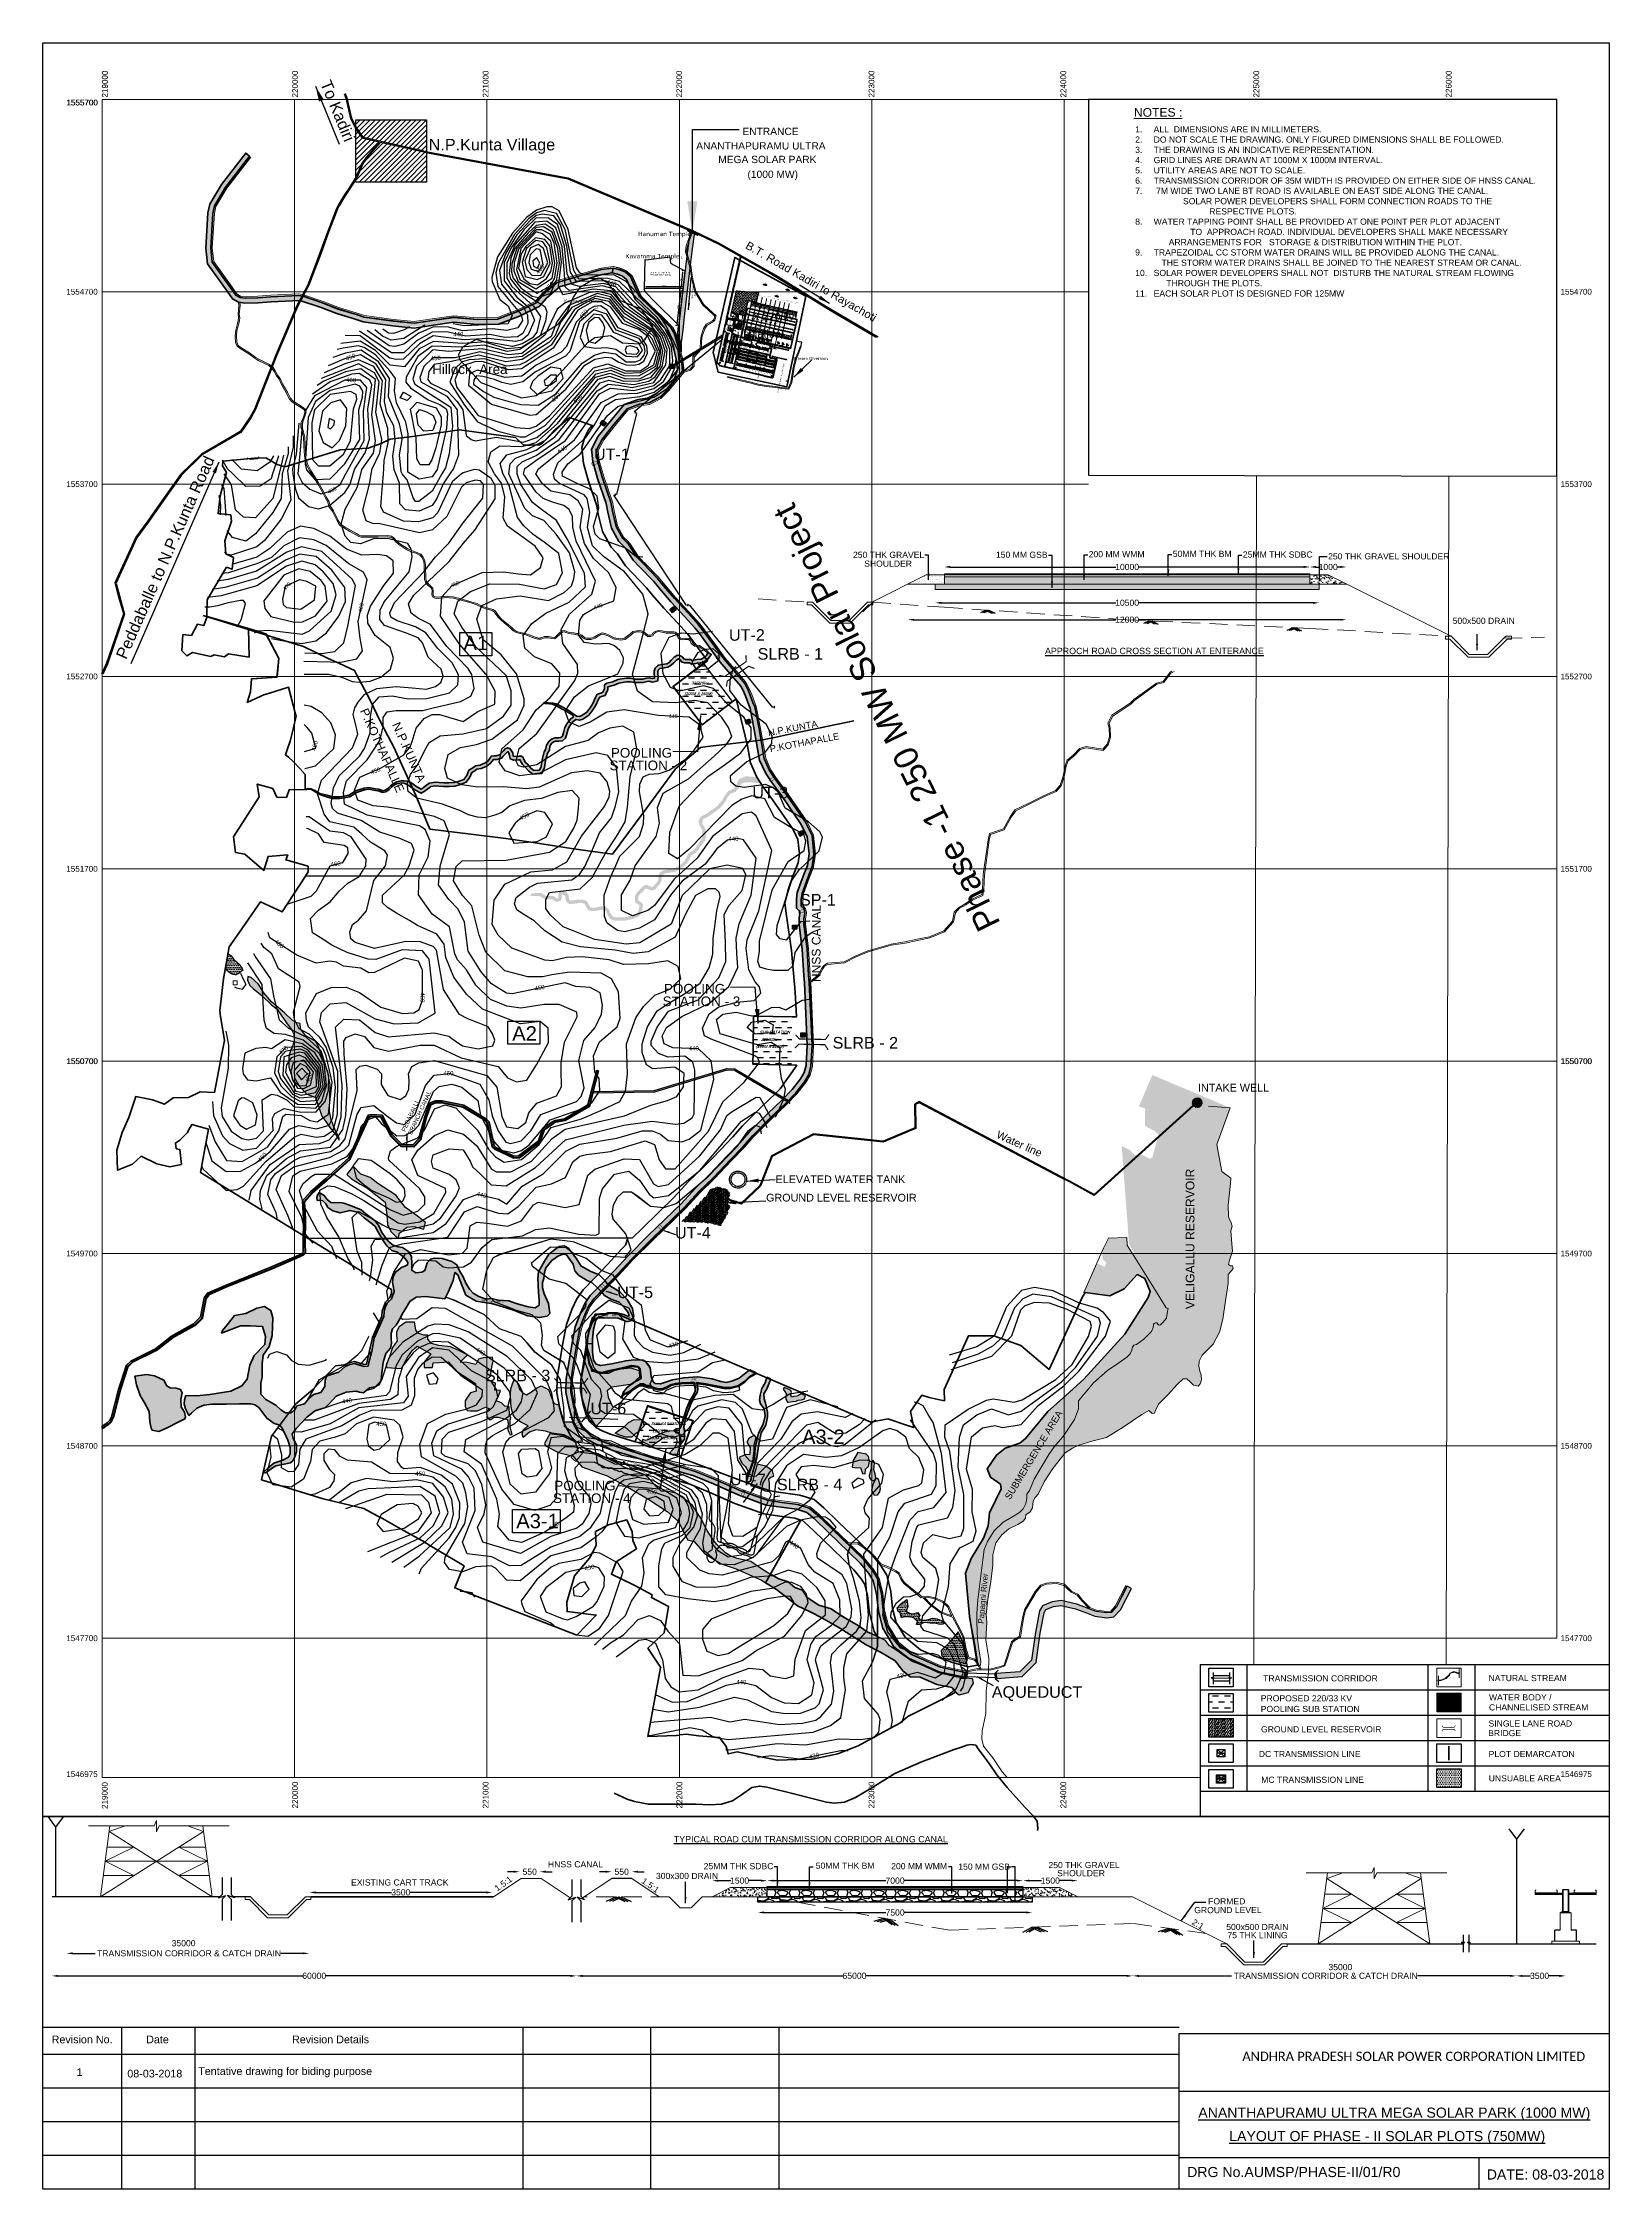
# Model space of a CAD drawing. Header units: metres. Extents: x 166708 to 226832, y 1503833 to 1555994.
# Drawn here: x 218692 to 226832, y 1544836 to 1555994 of the extents above; entities outside this region: 2.
import ezdxf

# ---------------------------------------------------------------- set-up
doc = ezdxf.new("R2010")
doc.units = ezdxf.units.M
doc.header["$MEASUREMENT"] = 0
doc.header["$PDMODE"] = 1
for name, pattern in [('400-ICT-1_400kV$0$HIDDEN', [0.375, 0.25, -0.125]), ('ACAD_ISO04W100', [30, 24, -3, 0, -3]), ('CENTER', [2, 1.25, -0.25, 0.25, -0.25]), ('DASHED', [0.75, 0.5, -0.25]), ('HIDDEN', [0.375, 0.25, -0.125]), ('HIDDENX2', [0.75, 0.5, -0.25]), ('PHANTOM2', [1.25, 0.625, -0.125, 0.125, -0.125, 0.125, -0.125])]:
    doc.linetypes.add(name, pattern=pattern)
for name, color, linetype in [('10 M CONTOUR', 20, 'Continuous'), ('2 M CONTOUR', 33, 'Continuous'), ('26112015', 71, 'Continuous'), ('Aelev-1', 5, 'Continuous'), ('AQUEDUCT', 1, 'Continuous'), ('AREA FOR SURVEY', 6, 'Continuous'), ('B.T. ROAD', 7, 'Continuous'), ('Bridges', 200, 'Continuous'), ('CANAL AS PER REVENUE MAP', 150, 'Continuous'), ('CART TRACK', 30, 'Continuous'), ('CONTEXT', 200, 'Continuous'), ('Details', 7, 'Continuous'), ('DIM', 11, 'Continuous'), ('DW', 30, 'Continuous'), ('E-LAY-DIM', 7, 'Continuous'), ('E-LAY-FENC', 7, 'FENCELINE1'), ('E-LAY-ROAD', 7, 'Continuous'), ('ECEN', 4, 'CENTER'), ('EEQP', 2, 'Continuous'), ('EXCAVATED CANAL', 160, 'Continuous'), ('Extra area', 71, 'Continuous'), ('FINAL STAGE -2 BOUNDARY', 1, 'Continuous'), ('FUR-F', 30, 'Continuous'), ('FURN', 136, 'Continuous'), ('GLASS', 130, 'Continuous'), ('GRID', 8, 'Continuous'), ('HID', 7, 'HIDDEN'), ('INV STN CT', 7, 'Continuous'), ('Layer1', 7, 'Continuous'), ('name power lines', 1, 'Continuous'), ('Names', 254, 'Continuous'), ('Schematic presentation CT', 6, 'Continuous'), ('SUB STATION', 92, 'Continuous'), ('TEMPLE', 1, 'Continuous'), ('TEXT', 3, 'Continuous'), ('TOILET', 7, 'Continuous'), ('TXT', 222, 'Continuous'), ('UT & SP', 1, 'Continuous'), ('VILLAGE BOUNDARY', 6, 'Continuous'), ('VILLAGE NAMES', 6, 'Continuous')]:
    doc.layers.add(name, color=color, linetype=linetype)
for name, color, linetype, lineweight in [('Co-ordinate', 1, 'Continuous', 50), ('CONC', 4, 'Continuous', 9), ('DOOR', 2, 'Continuous', 18), ('E-LAY-CNTRL', 1, 'CENTER', 0), ('E-LAY-EXIST', 8, 'HIDDEN', 0), ('e2', 2, 'Continuous', 18), ('e5', 7, 'Continuous', 13), ('Extra Lands', 7, 'Continuous', 20), ('L00', 8, 'Continuous', 9), ('L09', 6, 'Continuous', 9), ('L25', 5, 'Continuous', 25), ('New Road Coordinates', 7, 'Continuous', 25), ('rcc', 6, 'Continuous', 30), ('Revised Grid', 7, 'Continuous', 0), ('STREAM', 140, 'Continuous', 0), ('UUL', 5, 'Continuous', 30), ('vacant use full area', 7, 'Continuous', 25), ('Wall', 6, 'Continuous', 70), ('WIN', 1, 'Continuous', 20)]:
    doc.layers.add(name, color=color, linetype=linetype, lineweight=lineweight)
doc.layers.add('SUBMERGENCE AREA', color=7, linetype='Continuous', lineweight=80, true_color=0x777c88)
doc.styles.add('ARIAL', font='arialbd.ttf')
doc.styles.add('ARIAL NARROW', font='arial.ttf', dxfattribs={"height": 300})
doc.styles.add('HAND', font='techb___.ttf')
doc.styles.add('ROMANS', font='romans')
doc.styles.get("Standard").update_dxf_attribs({"font": 'arial.ttf'})
doc.styles.add('STYLE1', font='verdana.ttf')
doc.linetypes.add('FENCELINE1', pattern='A,0.25,-0.1,[133,ltypeshp.shx,S=0.1,R=0,X=-0.1,Y=0],-0.1,1', length=1.45)
doc.linetypes.add('PALLAV1', pattern='A,0.5,["X",Standard,S=0.1,R=0,X=-0.1,Y=-0.05],0.1', length=0.6)
doc.dimstyles.get("Standard").update_dxf_attribs({"dimtxt": 0.18, "dimasz": 0.18, "dimexe": 0.18, "dimexo": 0.0625, "dimgap": 0.09, "dimtad": 0, "dimtih": 1, "dimtoh": 1, "dimdec": 4, "dimzin": 0, "dimdsep": 46, "dimtxsty": 'Standard', "dimcen": 0.09, "dimadec": 0, "dimazin": 0, "dimtfac": 1, "dimtdec": 4, "dimtofl": 0, "dimtmove": 0, "dimatfit": 3, "dimfxl": 1, "dimtolj": 1, "dimtzin": 0, "dimarcsym": 0})
doc.dimstyles.new('STANDARD$0', dxfattribs={"dimscale": 88.888889, "dimtxt": 0.02, "dimasz": 0.02, "dimexe": 0.05, "dimexo": 0.1, "dimgap": 0.002, "dimtad": 2, "dimdec": 0, "dimzin": 1, "dimdsep": 46, "dimtxsty": 'ARIAL NARROW', "dimblk": 'OBLIQUE', "dimcen": 0.09, "dimadec": 0, "dimazin": 0, "dimtfac": 1, "dimtdec": 4, "dimtofl": 0, "dimtmove": 0, "dimatfit": 3, "dimfxl": 1, "dimtolj": 1, "dimtzin": 1, "dimarcsym": 0})
doc.dimstyles.new('STANDARD$7', dxfattribs={"dimscale": 2, "dimtxt": 2.5, "dimasz": 2, "dimexe": 1.25, "dimexo": 0.625, "dimtad": 1, "dimdec": 0, "dimdsep": 46, "dimlunit": 6, "dimtxsty": 'ROMANS', "dimcen": 2.5, "dimadec": 0, "dimazin": 0, "dimtfac": 1, "dimtdec": 0, "dimtmove": 1, "dimatfit": 3, "dimfxl": 1.25, "dimtolj": 1, "dimtzin": 0, "dimarcsym": 0})
pattern_1 = [(45, (33741.50572, 43816), (-0.088388347648, 0.088388347648), [])]
pattern_2 = [(60, (33741.5057, 43816), (0.0112182453, 2.5194305708), [3.125, -0.625, 0, -0.625])]
pattern_3 = [(45.000000035, (-1660894.54197, 1126554.72739), (-0.088388347702, 0.088388347594), [])]
pattern_4 = [(37.5, (-69469.769, -9072.087), (-0.7559203, 23.12188523), [0, -18.24, 0, -20.4, 0, -19.5]), (7.5, (-69469.77, -9072.087), (21.23732046, 33.8657528), [0, -9.84, 0, -16.44, 0, -6.3]), (327.5, (-69484.529, -9072.087), (37.36970234, 0.06790864), [0, -6, 0, -21.6, 0, -28.2]), (317.5, (-69484.53, -9072.087), (36.07351925, 10.5321068), [0, -3, 0, -14.16, 0, -16.2])]
pattern_5 = [(45, (33741.50572, 43816), (-0.088388347648, 0.088388347648), [])]
pattern_6 = [(37.5, (224327.444, 1553151.944), (-0.89766, 27.45724), [0, -21.66, 0, -24.225, 0, -23.15625]), (7.5, (224327.444, 1553151.944), (25.2193, 40.2156), [0, -11.685, 0, -19.5225, 0, -7.48125]), (327.5, (224309.917, 1553151.944), (44.3765, 0.08064), [0, -7.125, 0, -25.65, 0, -33.4875]), (317.5, (224309.917, 1553151.944), (42.8373, 12.5069), [0, -3.5625, 0, -16.815, 0, -19.2375])]

# ---------------------------------------------------------------- blocks, each defined once
blk = doc.blocks.new('A$C390342EE')
at = {"layer": 'TEMPLE'}
for points, const_width in [([(-7.6, 12.1), (7.6, 12.1)], 0.239), ([(-7.6, 0), (7.6, 0)], 0.239), ([(-5.5, 0), (-5.5, 12.1)], 0.239), ([(0, 0), (0, 3.6)], 0.498), ([(0, 17.6), (0, 21.2)], 0.239), ([(5.5, 0), (5.5, 12.1)], 0.239)]:
    blk.add_lwpolyline(points, dxfattribs=dict(at, const_width=const_width))
at = {"layer": 'TEMPLE', "const_width": 0.239}
blk.add_lwpolyline([(5.5, 12.1, 1), (-5.5, 12.1)], format="xyb", dxfattribs=at)
blk = doc.blocks.new('TH_plan')
for p, q in [((-2250, 1750), (-1000, 1000)), ((-1000, 1000), (1000, -1000)), ((1000, 1000), (-1000, -1000)), ((1000, 1000), (2250, 1750)), ((-1000, -1000), (-2250, -1750)), ((1000, -1000), (2250, -1750))]:
    blk.add_line(p, q)
for points in [[(-2250, 1750), (2250, 1750), (2250, -1750), (-2250, -1750)], [(-1000, 1000), (1000, 1000), (1000, -1000), (-1000, -1000)]]:
    blk.add_lwpolyline(points, close=True)
blk = doc.blocks.new('T1')
for p, q in [((750, 3250), (0, 4500)), ((750, 1250), (0, 0)), ((3500, 4500), (2750, 3250)), ((3500, 0), (2750, 1250))]:
    blk.add_line(p, q)
for points in [[(0, 4500), (3500, 4500), (3500, 0), (0, 0)], [(750, 3250), (2750, 3250), (2750, 1250), (750, 1250)]]:
    blk.add_lwpolyline(points, close=True)
blk = doc.blocks.new('400 kV TOWER-4.5x4.5')
for points in [[(-2250, -2250), (2250, -2250), (2250, 2250), (-2250, 2250)], [(-1000, -1000), (1000, -1000), (1000, 1000), (-1000, 1000)], [(-100, -100), (100, -100), (100, 100), (-100, 100)]]:
    blk.add_lwpolyline(points, close=True)
for points in [[(2250, 2250), (-2250, -2250)], [(-2250, 2250), (2250, -2250)]]:
    blk.add_lwpolyline(points)
blk = doc.blocks.new('TWR_CTG_p')
for p, q in [((-750, 750), (-1750, 1250)), ((1750, 1250), (750, 750)), ((-750, -750), (-1750, -1250)), ((750, -750), (1750, -1250))]:
    blk.add_line(p, q)
for points in [[(-1750, -1250), (1750, -1250), (1750, 1250), (-1750, 1250)], [(-750, -750), (750, -750), (750, 750), (-750, 750)]]:
    blk.add_lwpolyline(points, close=True)
blk = doc.blocks.new('TWR_CTH_p')
for p, q in [((-750, 750), (-1750, 1250)), ((1750, 1250), (750, 750)), ((-750, -750), (-1750, -1250)), ((750, -750), (1750, -1250))]:
    blk.add_line(p, q)
for points in [[(-1750, -1250), (1750, -1250), (1750, 1250), (-1750, 1250)], [(-750, -750), (750, -750), (750, 750), (-750, 750)]]:
    blk.add_lwpolyline(points, close=True)
blk = doc.blocks.new('TWR_CC_p')
for p, q in [((-750, 750), (-1750, 1250)), ((1750, 1250), (750, 750)), ((-750, -750), (-1750, -1250)), ((750, -750), (1750, -1250))]:
    blk.add_line(p, q)
for points in [[(-1750, -1250), (1750, -1250), (1750, 1250), (-1750, 1250)], [(-750, -750), (750, -750), (750, 750), (-750, 750)]]:
    blk.add_lwpolyline(points, close=True)
blk = doc.blocks.new('TWR_CD_p')
for p, q in [((-750, 750), (-1750, 1750)), ((-100, 100), (-750, 750)), ((750, 750), (100, 100)), ((1750, 1750), (750, 750)), ((-1750, -1750), (-750, -750)), ((-100, -100), (-750, -750)), ((100, -100), (750, -750)), ((750, -750), (1750, -1750))]:
    blk.add_line(p, q)
for points in [[(-1750, -1750), (1750, -1750), (1750, 1750), (-1750, 1750)], [(-750, -750), (750, -750), (750, 750), (-750, 750)], [(-100, -100), (100, -100), (100, 100), (-100, 100)]]:
    blk.add_lwpolyline(points, close=True)
blk = doc.blocks.new('400-ICT-1_400kV$0$A$C18D362E1')
at = {"layer": 'ECEN'}
for p, q in [((5113, 0), (-5406, 0)), ((0, -2516), (0, 1972))]:
    blk.add_line(p, q, dxfattribs=at)
blk = doc.blocks.new('400-ICT-1_400kV$0$TRAFO1_BHEL')
for p, q in [((-3325, 11005), (-4875, 11005)), ((-3325, 10805), (-4875, 10805)), ((-4766, 12485), (-4593, 12485)), ((-4766, 11235), (-4766, 12485)), ((-4766, 11235), (-4593, 11235)), ((-4766, 10575), (-4766, 9325)), ((-4766, 10575), (-4593, 10575)), ((-4766, 9325), (-4593, 9325)), ((-4615, 11005), (-4615, 11091)), ((-4615, 11091), (-4485, 11091)), ((-4615, 11073), (-4485, 11073)), ((-4615, 11023), (-4485, 11023)), ((-4615, 10805), (-4615, 10719)), ((-4615, 10787), (-4485, 10787)), ((-4615, 10737), (-4485, 10737)), ((-4615, 10719), (-4485, 10719)), ((-4593, 11091), (-4593, 12605)), ((-4593, 12605), (-4507, 12605)), ((-4593, 11091), (-4593, 11235)), ((-4593, 10719), (-4593, 9205)), ((-4593, 10719), (-4593, 10575)), ((-4593, 9205), (-4507, 9205)), ((-4507, 11091), (-4507, 12605)), ((-4507, 12485), (-4334, 12485)), ((-4507, 11091), (-4507, 11235)), ((-4507, 11235), (-4334, 11235)), ((-4507, 10719), (-4507, 9205)), ((-4507, 10719), (-4507, 10575)), ((-4507, 10575), (-4334, 10575)), ((-4507, 9325), (-4334, 9325)), ((-4485, 11005), (-4485, 11091)), ((-4485, 10805), (-4485, 10719)), ((-4334, 11235), (-4334, 12485)), ((-4334, 10575), (-4334, 9325)), ((-4166, 11235), (-4166, 12485)), ((-4166, 12485), (-3993, 12485)), ((-4166, 11235), (-3993, 11235)), ((-4166, 10575), (-4166, 9325)), ((-4166, 10575), (-3993, 10575)), ((-4166, 9325), (-3993, 9325)), ((-4015, 11005), (-4015, 11091)), ((-4015, 11091), (-3885, 11091)), ((-4015, 11073), (-3885, 11073)), ((-4015, 11023), (-3885, 11023)), ((-4015, 10805), (-4015, 10719)), ((-4015, 10787), (-3885, 10787)), ((-4015, 10737), (-3885, 10737)), ((-4015, 10719), (-3885, 10719)), ((-3993, 11091), (-3993, 12605)), ((-3993, 12605), (-3907, 12605)), ((-3993, 11091), (-3993, 11235)), ((-3993, 10719), (-3993, 9205)), ((-3993, 10719), (-3993, 10575)), ((-3993, 9205), (-3907, 9205)), ((-3907, 11091), (-3907, 12605)), ((-3907, 12485), (-3734, 12485)), ((-3907, 11235), (-3734, 11235)), ((-3907, 11091), (-3907, 11235)), ((-3907, 10719), (-3907, 9205)), ((-3907, 10719), (-3907, 10575)), ((-3907, 10575), (-3734, 10575)), ((-3907, 9325), (-3734, 9325)), ((-3885, 11005), (-3885, 11091)), ((-3885, 10805), (-3885, 10719)), ((-3734, 11235), (-3734, 12485)), ((-3734, 10575), (-3734, 9325)), ((-3366, 12485), (-3193, 12485)), ((-3366, 11235), (-3366, 12485)), ((-3366, 11235), (-3350, 11235)), ((-3193, 11638), (-3193, 12605)), ((-3193, 12605), (-3107, 12605)), ((-3107, 11638), (-3107, 12605)), ((-3107, 12485), (-2934, 12485)), ((-3046, 10173), (-3046, 9132)), ((-3046, 9132), (-2864, 8816)), ((-2934, 11638), (-2934, 12485)), ((-2896, 10173), (-2896, 9172)), ((-2896, 9172), (-2769, 8951)), ((-2766, 11638), (-2766, 12485)), ((-2766, 12485), (-2593, 12485)), ((-2710, 8123), (-2671, 8123)), ((-2710, 7873), (-693, 7873)), ((-2671, 8523), (-2671, 8123)), ((-2468, 5347), (-2624, 5556)), ((-2593, 11638), (-2593, 12605)), ((-2593, 12605), (-2507, 12605)), ((-2521, 8523), (-2521, 8123)), ((-2521, 8123), (2071, 8123)), ((-2507, 11638), (-2507, 12605)), ((-2507, 12485), (-2334, 12485)), ((-2267, 1291), (-2490, 1291)), ((-2490, 849), (-2267, 849)), ((-2296, 9172), (-2424, 8951)), ((-2381, 5292), (-2419, 5331)), ((-1685, 3933), (-2390, 5249)), ((-2334, 11638), (-2334, 12485)), ((-2146, 9132), (-2329, 8816)), ((-2311, 5869), (-2168, 5634)), ((-2296, 10173), (-2296, 9172)), ((-2149, 1242), (-2205, 1238)), ((-2149, 897), (-2205, 901)), ((-2127, 5541), (-2155, 5578)), ((-2146, 10173), (-2146, 9132)), ((-1480, 1422), (-2128, 1289)), ((-1480, 716), (-2128, 847)), ((-1186, 4432), (-2077, 5562)), ((-1910, 4018), (-1910, 4353)), ((-1504, 3368), (-1910, 4018)), ((-1504, 1880), (-1910, 1449)), ((-1910, 1449), (-1910, 1334)), ((-1910, 803), (-1910, 644)), ((-1704, 270), (-1910, 644)), ((-1766, 11638), (-1766, 12485)), ((-1766, 12485), (-1593, 12485)), ((-1766, 10173), (-1766, 9325)), ((-1766, 9325), (-1593, 9325)), ((-1704, -1318), (-1704, 270)), ((-1072, 5077), (-1695, 5077)), ((-1593, 11638), (-1593, 12605)), ((-1593, 12605), (-1507, 12605)), ((-1593, 10173), (-1593, 9205)), ((-1593, 9205), (-1507, 9205)), ((-1507, 11638), (-1507, 12605)), ((-1507, 12485), (-1334, 12485)), ((-1507, 10173), (-1507, 9205)), ((-1507, 9325), (-1334, 9325)), ((-1504, 1880), (-1504, 3368)), ((-1334, 11638), (-1334, 12485)), ((-1334, 10173), (-1334, 9325)), ((-827, 2702), (-1208, 3836)), ((-1166, 12485), (-993, 12485)), ((-1166, 11638), (-1166, 12485)), ((-1166, 10173), (-1166, 9325)), ((-1166, 9325), (-993, 9325)), ((-790, 2752), (-1165, 3869)), ((-718, 4724), (-1072, 5077)), ((-993, 11638), (-993, 12605)), ((-993, 12605), (-907, 12605)), ((-993, 10173), (-993, 9205)), ((-993, 9205), (-907, 9205)), ((-907, 11638), (-907, 12605)), ((-907, 12485), (-734, 12485)), ((-907, 10173), (-907, 9205)), ((-907, 9325), (-734, 9325)), ((74, 1106), (-889, 1106)), ((74, 1056), (-888, 1056)), ((74, 2702), (-827, 2702)), ((74, 2752), (-790, 2752)), ((-734, 11638), (-734, 12485)), ((-734, 10173), (-734, 9325)), ((-718, 4724), (2018, 4724)), ((-693, 4724), (-693, 7873)), ((-562, 8479), (-562, 10173)), ((-443, 4724), (-443, 7873)), ((-443, 7873), (493, 7873)), ((-312, 8479), (-312, 10173)), ((-193, 4724), (-193, 6765)), ((-138, 8479), (-138, 10173)), ((57, 4724), (57, 6765)), ((74, 3236), (547, 4056)), ((74, 3236), (74, -4047)), ((112, 8479), (112, 10173)), ((174, 3209), (634, 4006)), ((174, 3209), (174, -4047)), ((1170, 2842), (174, 2842)), ((1170, 2792), (174, 2792)), ((1170, 27), (174, 27)), ((284, 11638), (284, 12485)), ((457, 12485), (284, 12485)), ((284, 10173), (284, 9325)), ((457, 9325), (284, 9325)), ((457, 11638), (457, 12605)), ((543, 12605), (457, 12605)), ((457, 10173), (457, 9205)), ((543, 9205), (457, 9205)), ((493, 4724), (493, 7873)), ((536, 6573), (536, 4480)), ((536, 6573), (645, 6573)), ((543, 11638), (543, 12605)), ((716, 12485), (543, 12485)), ((543, 10173), (543, 9205)), ((716, 9325), (543, 9325)), ((547, 4056), (547, 4448)), ((634, 4006), (634, 4448)), ((645, 6573), (645, 4480)), ((716, 11638), (716, 12485)), ((716, 10173), (716, 9325)), ((743, 4724), (743, 7873)), ((743, 7873), (2260, 7873)), ((884, 11638), (884, 12485)), ((1057, 12485), (884, 12485)), ((884, 10173), (884, 9325)), ((1057, 9325), (884, 9325)), ((1057, 11638), (1057, 12605)), ((1143, 12605), (1057, 12605)), ((1057, 10173), (1057, 9205)), ((1143, 9205), (1057, 9205)), ((1143, 11638), (1143, 12605)), ((1316, 12485), (1143, 12485)), ((1143, 10173), (1143, 9205)), ((1316, 9325), (1143, 9325)), ((1316, 11638), (1316, 12485)), ((1316, 10173), (1316, 9325)), ((1619, 161), (2018, 135)), ((1645, 2976), (2044, 2950)), ((1645, 2654), (2052, 2679)), ((1696, 10173), (1696, 9132)), ((1696, 9132), (1879, 8816)), ((1718, 2401), (2018, 2720)), ((1718, 1780), (1718, 2401)), ((1718, 1780), (2018, 1461)), ((1936, 2318), (1814, 2318)), ((1936, 1863), (1814, 1863)), ((1836, 2527), (1836, 1654)), ((1846, 10173), (1846, 9172)), ((1846, 9172), (1974, 8951)), ((1884, 11638), (1884, 12485)), ((2057, 12485), (1884, 12485)), ((2008, 112), (2032, 120)), ((2018, 2720), (2018, 4724)), ((2018, -1461), (2018, 1461)), ((2034, 2927), (2058, 2935)), ((2034, 2703), (2058, 2695)), ((2057, 11638), (2057, 12605)), ((2143, 12605), (2057, 12605)), ((2071, 8523), (2071, 8123)), ((2143, 11638), (2143, 12605)), ((2316, 12485), (2143, 12485)), ((2221, 8523), (2221, 8123)), ((2260, 8123), (2221, 8123)), ((2316, 11638), (2316, 12485)), ((2446, 9172), (2319, 8951)), ((2596, 9132), (2414, 8816)), ((2446, 10173), (2446, 9172)), ((2484, 11638), (2484, 12485)), ((2657, 12485), (2484, 12485)), ((2596, 10173), (2596, 9132)), ((2657, 11638), (2657, 12605)), ((2743, 12605), (2657, 12605)), ((2743, 11638), (2743, 12605)), ((2916, 12485), (2743, 12485)), ((2875, 11005), (3088, 11019)), ((2875, 10805), (3088, 10791)), ((2916, 11235), (2900, 11235)), ((2916, 11235), (2916, 12485)), ((3100, 11005), (4425, 11005)), ((3102, 10805), (4425, 10805)), ((3284, 11235), (3284, 12485)), ((3457, 12485), (3284, 12485)), ((3457, 11235), (3284, 11235)), ((3284, 10575), (3284, 9325)), ((3457, 10575), (3284, 10575)), ((3457, 9325), (3284, 9325)), ((3435, 11005), (3435, 11091)), ((3565, 11091), (3435, 11091)), ((3565, 11073), (3435, 11073)), ((3565, 11023), (3435, 11023)), ((3435, 10805), (3435, 10719)), ((3565, 10787), (3435, 10787)), ((3565, 10737), (3435, 10737)), ((3565, 10719), (3435, 10719)), ((3457, 11091), (3457, 12605)), ((3543, 12605), (3457, 12605)), ((3457, 11091), (3457, 11235)), ((3457, 10719), (3457, 9205)), ((3457, 10719), (3457, 10575)), ((3543, 9205), (3457, 9205)), ((3543, 11091), (3543, 12605)), ((3716, 12485), (3543, 12485)), ((3543, 11091), (3543, 11235)), ((3716, 11235), (3543, 11235)), ((3543, 10719), (3543, 9205)), ((3543, 10719), (3543, 10575)), ((3716, 10575), (3543, 10575)), ((3716, 9325), (3543, 9325)), ((3565, 11005), (3565, 11091)), ((3565, 10805), (3565, 10719)), ((3716, 11235), (3716, 12485)), ((3716, 10575), (3716, 9325)), ((4057, 12485), (3884, 12485)), ((3884, 11235), (3884, 12485)), ((4057, 11235), (3884, 11235)), ((4057, 10575), (3884, 10575)), ((3884, 10575), (3884, 9325)), ((4057, 9325), (3884, 9325)), ((4035, 11005), (4035, 11091)), ((4165, 11091), (4035, 11091)), ((4165, 11073), (4035, 11073)), ((4165, 11023), (4035, 11023)), ((4035, 10805), (4035, 10719)), ((4165, 10787), (4035, 10787)), ((4165, 10737), (4035, 10737)), ((4165, 10719), (4035, 10719)), ((4057, 11091), (4057, 12605)), ((4143, 12605), (4057, 12605)), ((4057, 11091), (4057, 11235)), ((4057, 10719), (4057, 9205)), ((4057, 10719), (4057, 10575)), ((4143, 9205), (4057, 9205)), ((4143, 11091), (4143, 12605)), ((4316, 12485), (4143, 12485)), ((4143, 11091), (4143, 11235)), ((4316, 11235), (4143, 11235)), ((4143, 10719), (4143, 9205)), ((4143, 10719), (4143, 10575)), ((4316, 10575), (4143, 10575)), ((4316, 9325), (4143, 9325)), ((4165, 11005), (4165, 11091)), ((4165, 10805), (4165, 10719)), ((4316, 11235), (4316, 12485)), ((4316, 10575), (4316, 9325)), ((-2468, -3397), (-2624, -3606)), ((-2381, -3342), (-2419, -3381)), ((-1685, -1983), (-2390, -3299)), ((-2311, -3919), (-2168, -3684)), ((-2127, -3591), (-2155, -3628)), ((-1186, -2482), (-2077, -3612)), ((-1704, -1318), (-1910, -1868)), ((-1910, -1868), (-1910, -2403)), ((-1704, -3139), (-1704, -4350)), ((-1704, -4350), (2018, -4350)), ((-827, -1431), (-1255, -1860)), ((-806, -1481), (-1210, -1885)), ((-1078, -4450), (-1019, -4765)), ((-1078, -4450), (-852, -4450)), ((-1064, -4425), (-866, -4425)), ((-1064, -4450), (-1064, -4425)), ((-1049, -4425), (-1049, -4350)), ((-1024, -4765), (-909, -4765)), ((-1024, -4765), (-1024, -4773)), ((-1024, -4773), (-909, -4773)), ((-1018, -4832), (-1018, -4846)), ((-1018, -4832), (-915, -4832)), ((-1018, -4846), (-915, -4846)), ((-1001, -4832), (-1001, -4773)), ((-931, -4832), (-931, -4773)), ((-915, -4832), (-915, -4846)), ((-852, -4450), (-914, -4765)), ((-909, -4765), (-909, -4773)), ((-881, -4425), (-881, -4350)), ((-866, -4450), (-866, -4425)), ((74, -1431), (-827, -1431)), ((74, -1481), (-806, -1481)), ((-277, -4350), (-277, -5190)), ((-277, -5190), (2018, -5190)), ((122, -4850), (100, -4850)), ((122, -4952), (100, -4952)), ((204, -4865), (138, -4857)), ((204, -4935), (140, -4943)), ((1170, -23), (174, -23)), ((1170, -2953), (174, -2953)), ((1170, -3003), (174, -3003)), ((546, -4990), (215, -4951)), ((546, -4814), (223, -4850)), ((1619, -161), (2026, -136)), ((1619, -2819), (2018, -2845)), ((1619, -3141), (2026, -3116)), ((1718, -1780), (2018, -1461)), ((1718, -1780), (1718, -2401)), ((1718, -2401), (2018, -2720)), ((1936, -1863), (1814, -1863)), ((1936, -2318), (1814, -2318)), ((1836, -2527), (1836, -1654)), ((1954, -4814), (2277, -4850)), ((1954, -4990), (2285, -4951)), ((2008, -112), (2032, -120)), ((2008, -2868), (2032, -2860)), ((2008, -3092), (2032, -3100)), ((2018, -4821), (2018, -2720)), ((2018, -5190), (2018, -4983)), ((2296, -4865), (2362, -4857)), ((2296, -4935), (2360, -4943)), ((2378, -4850), (2400, -4850)), ((2378, -4952), (2400, -4952))]:
    blk.add_line(p, q)
for points in [[(-4875, 10755), (-4875, 11055), (-4925, 11055), (-4925, 10755)], [(-907, 12605), (-907, 12680), (-4593, 12680), (-4593, 12605)], [(2900, 10173), (2900, 11638), (-3350, 11638), (-3350, 10173)], [(2875, 10198), (2875, 11613), (-3325, 11613), (-3325, 10198)], [(-2596, 9198), (-3068, 8523), (-2124, 8523)], [(-2710, 7848), (-2710, 8148), (-2725, 8148), (-2725, 7848)], [(-393, 5186), (-743, 5186), (-743, 5231), (-393, 5231)], [(793, 5186), (443, 5186), (443, 5231), (793, 5231)], [(457, 12605), (457, 12680), (4143, 12680), (4143, 12605)], [(2146, 9198), (2618, 8523), (1674, 8523)], [(1836, 2392), (1836, 2244), (1901, 2244), (1901, 2392)], [(1836, 1789), (1836, 1937), (1901, 1937), (1901, 1789)], [(2260, 7848), (2260, 8148), (2275, 8148), (2275, 7848)], [(4425, 10755), (4425, 11055), (4475, 11055), (4475, 10755)], [(1836, -1789), (1836, -1937), (1901, -1937), (1901, -1789)], [(1836, -2392), (1836, -2244), (1901, -2244), (1901, -2392)]]:
    blk.add_lwpolyline(points, close=True)
for points, const_width in [([(-2488, 5688, 1), (-2492, 5722, 1)], 33.8), ([(-2477, 1079, -1), (-2503, 1058, -1)], 33.8), ([(2063, 7, 1), (2083, -7, 1)], 24), ([(2089, 2822, 1), (2109, 2808, 1)], 24), ([(-2488, -3738, -1), (-2492, -3772, -1)], 33.8), ([(104, -4898, -1), (96, -4904, -1)], 9), ([(1247, -4915, -1), (1253, -4922, -1)], 9), ([(2063, -2973, 1), (2083, -2987, 1)], 24), ([(2396, -4898, 1), (2404, -4904, 1)], 9)]:
    blk.add_lwpolyline(points, format="xyb", close=True, dxfattribs=dict(const_width=const_width))
for centre, radius in [((124, -4047), 137), ((1250, -4918), 108), ((1250, -4918), 102), ((1250, -4918), 77.2), ((1250, -4918), 51.1)]:
    blk.add_circle(centre, radius)
for centre, radius, start, end in [((-2596, 8123), 75, 180, 0), ((-1448, 4195), 432, 168.5102796, 73.5624709), ((-1498, 1069), 432, 220.9481882, 139.1420908), ((-1320, 4072), 495, 195.3539732, 76.7046851), ((-1476, 4223), 358, 234.1922772, 35.8077228), ((-1320, 4072), 432, 214.1388792, 57.9197791), ((-1320, 1072), 495, 240.3539732, 121.7046851), ((-1537, 1069), 358, 279.1922772, 80.8077228), ((-1320, 1072), 432, 259.1388793, 102.9197791), ((-568, 7873), 125, 0, 180), ((-437, 8479), 125, 180, 0), ((-68, 6765), 125, 0, 180), ((-13, 8479), 125, 180, 0), ((618, 7873), 125, 0, 180), ((591, 4480), 90.1, 126.9052565, 241.2888052), ((591, 4480), 54.1, 180, 0), ((591, 4480), 90.1, 298.7111948, 53.0947435), ((1500, 2817), 330, 58.2953149, 299.6460268), ((1500, 2), 330, 58.2953149, 299.6460268), ((1500, 2817), 288, 77.0802209, 280.8611207), ((1500, 2), 288, 77.0802209, 280.8611207), ((1619, 2815), 288, 32.4018949, 327.5981051), ((1619, 0), 288, 32.4018949, 327.5981051), ((1645, 2815), 163, 99.1922772, 260.8077228), ((1645, 0), 163, 99.1922772, 260.8077228), ((2230, 0), 248, 153.16405, 206.83595), ((2256, 2815), 248, 153.16405, 206.83595), ((2146, 8123), 75, 180, 0), ((2981, 10905), 157, 313.1402457, 46.8597543), ((-1448, -2245), 432, 286.4375291, 191.4897204), ((-1320, -2122), 495, 283.2953149, 164.6460268), ((-1476, -2273), 358, 324.1922772, 125.8077228), ((-1320, -2122), 432, 302.0802209, 145.8611208), ((124, -4047), 50, 180, 0), ((223, -4901), 51.2, 225.3033165, 93.683398), ((229, -4901), 51.3, 265.4413865, 133.4951238), ((546, -4901), 108, 224.8919435, 136.8554074), ((501, -4902), 99.4, 297.5086392, 62.4913608), ((1500, -2978), 330, 58.2953149, 299.6460268), ((1500, -2978), 288, 77.0802209, 280.8611207), ((1619, -2980), 288, 32.4018949, 327.5981051), ((1645, -2980), 163, 99.1922772, 260.8077228), ((1954, -4901), 108, 43.1445926, 315.1080565), ((1999, -4902), 99.4, 117.5086392, 242.4913608), ((2230, -2980), 248, 153.16405, 206.83595), ((2271, -4901), 51.3, 46.5048762, 274.5586135), ((2277, -4901), 51.2, 86.316602, 314.6966835)]:
    blk.add_arc(centre, radius, start, end)
at = {"extrusion": (0, 0, -1)}
for centre, major_axis, ratio in [((-2468, 5712), (156, 156), 0.28934006), ((100, -4901), (0, -51.1), 0.612705601)]:
    blk.add_ellipse(centre, major_axis=major_axis, ratio=ratio, dxfattribs=at)
for centre, major_axis, ratio in [((-2490, 1070), (0, -221), 0.438735127), ((2073, 0), (0, -136), 0.462513672), ((2099, 2815), (0, -136), 0.462513672), ((-2468, -3762), (156, -156), 0.28934006), ((2073, -2980), (0, -136), 0.462513672), ((2400, -4901), (0, -51.1), 0.612705601)]:
    blk.add_ellipse(centre, major_axis=major_axis, ratio=ratio)
for centre, major_axis, ratio, start_param, end_param in [((-2318, 5490), (-150, -144), 0.46657735, 3.141592654, 6.283185307), ((-2233, 5406), (-156, -156), 0.152335619, 2.454699757, 6.871725082), ((-2253, 5416), (-127, -125), 0.190849101, 3.071817697, 6.337036834), ((122, -4901), (0, -51.1), 0.612705601, 3.141592654, 6.283185307)]:
    blk.add_ellipse(centre, major_axis=major_axis, ratio=ratio, start_param=start_param, end_param=end_param, dxfattribs=at)
for centre, major_axis, ratio, start_param, end_param in [((-2267, 1070), (0, 221), 0.438735127, 3.141592654, 6.283185307), ((-2149, 1070), (0, -173), 0.196735196, -0.069774956, 3.21136761), ((-2128, 1068), (0, 221), 0.152335619, 2.454699757, 6.949323652), ((2026, 0), (0, -136), 0.462513672, 2.852553055, 6.572224906), ((2052, 2815), (0, -136), 0.462513672, 2.852553055, 6.572224906), ((2061, 0), (0, -136), 0.462513672, 3.05049936, 6.3742786), ((2088, 2815), (0, -136), 0.462513672, 3.05049936, 6.3742786), ((-2318, -3540), (-150, 144), 0.46657735, 3.141592654, 6.283185307), ((-2233, -3456), (-156, 156), 0.152335619, 2.454699757, 6.871725082), ((-2253, -3466), (-127, 125), 0.190849101, 3.071817697, 6.337036834), ((2026, -2980), (0, -136), 0.462513672, 2.852553055, 6.572224906), ((2061, -2980), (0, -136), 0.462513672, 3.05049936, 6.3742786), ((2378, -4901), (0, -51.1), 0.612705601, 3.141592654, 6.283185307)]:
    blk.add_ellipse(centre, major_axis=major_axis, ratio=ratio, start_param=start_param, end_param=end_param)
at = {"rotation": 90}
blk.add_blockref('400-ICT-1_400kV$0$A$C18D362E1', (0, 0), dxfattribs=at)
blk = doc.blocks.new('R-750T')
for points in [[(-29.25, 0), (-29.25, 0.75), (-30, 0.75), (-30, 5.125), (-29.25, 5.125), (-29.25, 5.875), (-28, 5.875), (-28, 4.125), (-27.5, 4.125), (-27.5, 0)], [(-3.5, 5.875), (-3.5, 31.875), (-2, 31.875), (-2, 5.875)], [(-2, 5.875), (-2, 4.125), (-2.5, 4.125), (-2.5, 0), (-0.75, 0), (-0.75, 0.75), (0, 0.75), (0, 5.125), (-0.75, 5.125), (-0.75, 5.875)]]:
    blk.add_lwpolyline(points, close=True)
at = {"color": 1}
blk.add_arc((-2, 5.875), 26, 93.30736218, 180, dxfattribs=at)
blk = doc.blocks.new('600')
at = {"layer": 'rcc'}
blk.add_hatch(color=256, dxfattribs=at).paths.add_polyline_path([(-150, 0), (150, 0), (150, 500), (-150, 500)])
blk.add_lwpolyline([(-150, 0), (150, 0), (150, 500), (-150, 500)], close=True, dxfattribs=at)
blk = doc.blocks.new('R-1200D')
for p, q in [((-48, 1), (-48, 5)), ((-48, 5), (-47, 5)), ((-47, 1), (-48, 1)), ((-47, 5), (-47, 6)), ((-47, 6), (-46, 6)), ((-47, 0), (-47, 1)), ((-46, 0), (-47, 0)), ((-46, 27), (-46, 6)), ((-46, 27), (-45, 27)), ((-46, 6), (-46, 4)), ((-46, 6), (-45, 6)), ((-46, 4), (-46, 2)), ((-46, 4), (-46, 4)), ((-46, 2), (-46, 0)), ((-46, 2), (-46, 2)), ((-45, 27), (-45, 6)), ((-4, 27), (-4, 6)), ((-2, 6), (-4, 6)), ((-2, 27), (-4, 27)), ((-2, 27), (-2, 6)), ((-1, 6), (-2, 6)), ((-2, 6), (-2, 4)), ((-2, 4), (-2, 4)), ((-2, 4), (-2, 2)), ((-2, 2), (-2, 2)), ((-2, 2), (-2, 0)), ((-2, 0), (-1, 0)), ((-1, 5), (-1, 6)), ((0, 5), (-1, 5)), ((-1, 0), (-1, 1)), ((-1, 1), (0, 1)), ((0, 1), (0, 5))]:
    blk.add_line(p, q)
at = {"color": 1}
for centre, start, end in [((-44, 7), 356.06956, 91.27093), ((-4, 7), 88.72907, 183.93044)]:
    blk.add_arc(centre, 20.1, start, end, dxfattribs=at)
blk = doc.blocks.new('400-ICT-1_400kV$0$SHUNT RCTR 80MVAr_420kV_PLAN_BHEL')
for p, q in [((-2758, 1210), (-5155, 1110)), ((-5155, 510), (-2758, 410)), ((-2400, 1310), (-2758, 1310)), ((-2400, 310), (-2758, 310)), ((-2111, 899), (-2115, 899)), ((-2111, 824), (-2115, 824)), ((541, 899), (537, 899)), ((541, 824), (537, 824)), ((2111, 899), (2115, 899)), ((2111, 824), (2115, 824)), ((2400, 1310), (2758, 1310)), ((2400, 310), (2758, 310)), ((2758, 1210), (5155, 1110)), ((5155, 510), (2758, 410)), ((-2475, -1200), (-2425, -1617)), ((-2275, -462), (-2275, -1000)), ((-2225, -463), (-2225, -1006)), ((-2075, -1200), (-2125, -1610)), ((2388, -1438), (2388, -2904)), ((2638, -2800), (2388, -2904)), ((2388, -2904), (2609, -3125)), ((2413, -889), (2413, -1463)), ((2468, -1438), (2468, -2860)), ((2475, -2878), (2635, -3038)), ((2713, -2875), (2609, -3125)), ((2609, -3125), (3549, -3125)), ((2613, -889), (2613, -1463)), ((2638, -1438), (2638, -2800)), ((2638, -2800), (2713, -2875)), ((2653, -3045), (3549, -3045)), ((2713, -2875), (3549, -2875)), ((3574, -2875), (6578, -2875)), ((3574, -3045), (3737, -3045)), ((3574, -3125), (3737, -3125)), ((3737, -3025), (3887, -3150)), ((3737, -3150), (3887, -3025)), ((3887, -3045), (5122, -3045)), ((3887, -3125), (5116, -3125)), ((5116, -3125), (7128, -3578)), ((5128, -3046), (7146, -3500)), ((5480, -3125), (6578, -3125))]:
    blk.add_line(p, q)
at = {"linetype": '400-ICT-1_400kV$0$HIDDEN'}
for p, q in [((3347, -3986), (3347, -4639)), ((4653, -3986), (4653, -4639)), ((6578, -2875), (7128, -2875)), ((6578, -3125), (7128, -3125))]:
    blk.add_line(p, q, dxfattribs=at)
for points in [[(-5240, 835), (-5155, 835)], [(-5155, 785), (-5240, 785)], [(3138, 1194), (3138, 1438), (-3138, 1438), (-3138, 1194)], [(-3138, 426), (-3138, -1438), (-2439, -1438)], [(-2362, 1338), (-2362, 1640), (-2438, 1640), (-2438, 1338)], [(-2120, 887), (-2264, 887)], [(-2120, 837), (-2264, 837)], [(-2111, -1438), (3138, -1438), (3138, 426)], [(531, 887), (494, 887)], [(531, 837), (499, 837)], [(2120, 887), (2264, 887)], [(2120, 837), (2264, 837)], [(2362, 1338), (2362, 1640), (2438, 1640), (2438, 1338)], [(5240, 835), (5155, 835)], [(5155, 785), (5240, 785)], [(-2362, -1340), (-2362, -1640), (-2438, -1640), (-2438, -1340)], [(5756, -4080), (5756, -3980), (6578, -3980), (6578, -4280), (5756, -4280), (5756, -4180)], [(5756, -5880), (5756, -5780), (6578, -5780), (6578, -6080), (5756, -6080), (5756, -5980)], [(6553, -3737), (6553, -3662), (6253, -3662), (6253, -3962), (6553, -3962), (6553, -3887)], [(6553, -6323), (6553, -6398), (6253, -6398), (6253, -6098), (6553, -6098), (6553, -6173)], [(8500, -4080), (8500, -3980), (7678, -3980), (7678, -4280), (8500, -4280), (8500, -4180)], [(8500, -4980), (8500, -4880), (7678, -4880), (7678, -5180), (8500, -5180), (8500, -5080)], [(8500, -5880), (8500, -5780), (7678, -5780), (7678, -6080), (8500, -6080), (8500, -5980)], [(7703, -3737), (7703, -3662), (8003, -3662), (8003, -3962), (7703, -3962), (7703, -3887)], [(7703, -6323), (7703, -6398), (8003, -6398), (8003, -6098), (7703, -6098), (7703, -6173)]]:
    blk.add_lwpolyline(points)
for points in [[(3038, 1194), (3038, 1338), (-3038, 1338), (-3038, 1194)], [(-3038, 426), (-3038, -1338), (-2092, -1338)], [(-2092, -1338), (3038, -1338), (3038, 426)]]:
    blk.add_lwpolyline(points, dxfattribs=at)
for points in [[(-1629, -383), (-1629, -158, 0.185966104), (-1642, -124), (-2038, 870, 0.21192309), (-2075, 887), (-2111, 887)], [(-1679, -392), (-1679, -167, 0.185966104), (-1686, -151), (-2068, 829, 0.21192309), (-2086, 837), (-2111, 837)], [(636, -383), (634, 812, 0.41359993), (559, 887), (541, 887)], [(586, -383), (584, 812, 0.41359993), (559, 837), (541, 837)], [(1629, -383), (1629, -158, -0.185966104), (1642, -124), (2038, 870, -0.21192309), (2075, 887), (2111, 887)], [(1679, -392), (1679, -167, -0.185966104), (1686, -151), (2068, 829, -0.21192309), (2086, 837), (2111, 837)], [(-2265, -383), (1750, -383, -0.224009762), (1897, -452), (2413, -1079)], [(-2265, -463), (1750, -463, -0.224009762), (1835, -503), (2413, -1204)]]:
    blk.add_lwpolyline(points, format="xyb")
for points in [[(-3138, -997), (-3338, -997), (-3338, -297), (-3138, -297)], [(2713, -1438), (2713, -1463), (2313, -1463), (2313, -1438)], [(3138, -597), (3338, -597), (3338, -97), (3138, -97)], [(3347, -3986), (4653, -3986), (4653, -3614), (3347, -3614)], [(3574, -2800), (3549, -2800), (3549, -3200), (3574, -3200)], [(3737, -2988), (3724, -2988), (3724, -3188), (3737, -3188)], [(3887, -2988), (3899, -2988), (3899, -3188), (3887, -3188)], [(6578, -4080), (6578, -4180), (5656, -4180), (5656, -4080)], [(6578, -5980), (6578, -5880), (5656, -5880), (5656, -5980)], [(6140, -3194), (6116, -3188), (6058, -3439), (6083, -3445)], [(6239, -3225), (6215, -3219), (6157, -3470), (6182, -3475)], [(6328, -3737), (6328, -3887), (6578, -3887), (6578, -3737)], [(6328, -6323), (6328, -6173), (6578, -6173), (6578, -6323)], [(6528, -2805), (7728, -2805), (7728, -2830), (6528, -2830)], [(6528, -7255), (7728, -7255), (7728, -7230), (6528, -7230)], [(6578, -7230), (7678, -7230), (7678, -2830), (6578, -2830)], [(6878, -5155), (6828, -5155), (6828, -4905), (6878, -4905)], [(7253, -7382), (7253, -7367), (7003, -7367), (7003, -7382)], [(7240, -7570), (7240, -7545), (7216, -7520), (7040, -7520), (7016, -7545), (7016, -7570)], [(7228, -7367), (7228, -7255), (7028, -7255), (7028, -7367)], [(7216, -7520), (7190, -7445), (7066, -7445), (7040, -7520)], [(7178, -7445), (7178, -7382), (7078, -7382), (7078, -7445)], [(7378, -5155), (7428, -5155), (7428, -4905), (7378, -4905)], [(7928, -3737), (7928, -3887), (7678, -3887), (7678, -3737)], [(7678, -4080), (7678, -4180), (8600, -4180), (8600, -4080)], [(7678, -4980), (7678, -5080), (8600, -5080), (8600, -4980)], [(7678, -5980), (7678, -5880), (8600, -5880), (8600, -5980)], [(7928, -6323), (7928, -6173), (7678, -6173), (7678, -6323)]]:
    blk.add_lwpolyline(points, close=True)
for centre, radius in [((-1130, 810), 350), ((0, 810), 500), ((0, 810), 400), ((0, 810), 250), ((0, 810), 25), ((1130, 810), 350), ((-2791, -800), 300), ((-1602, -1002), 91.6), ((-1130, -910), 350), ((-431, -766), 91.6), ((-431, -1002), 91.6), ((146, -910), 350), ((1130, -910), 350), ((1600, -1002), 91.6), ((2726, -347), 200), ((2726, -347), 150), ((7128, -5030), 250), ((7128, -5030), 50)]:
    blk.add_circle(centre, radius)
for centre, radius, start, end in [((-2758, 810), 500, 230.7608348, 129.2391652), ((-2400, 810), 500, 270, 90), ((2400, 810), 500, 90, 270), ((2758, 810), 500, 50.7608348, 309.2391652), ((-2275, -1200), 250, 90, 224.2924767), ((-2275, -1200), 200, 350.6282003, 189.3189014), ((-2265, -423), 75, 32.2309526, 262.1061825), ((-2265, -423), 40, 90, 270), ((-2265, -423), 75, 301.9601294, 327.7690474), ((-2275, -1200), 250, 315.6189479, 78.463041), ((2513, -889), 125, 323.1301024, 216.8698976), ((2513, -889), 100, 0, 180), ((2493, -2860), 25, 180, 225), ((2653, -3020), 25, 225, 270), ((5122, -3070), 25, 77.3105108, 90), ((7137, -3539), 90, 193.6983108, 140.9227108), ((7137, -3539), 40, 257.3105108, 77.3105108)]:
    blk.add_arc(centre, radius, start, end)
for centre, radius, start, end in [((3347, -3986), 653, 270, 0), ((4653, -3986), 653, 180, 270), ((7128, -3000), 150, 90, 123.5573098), ((7128, -3000), 150, 236.4426902, 270), ((7128, -3000), 150, 270, 90), ((7128, -3000), 125, 270, 90)]:
    blk.add_arc(centre, radius, start, end, dxfattribs=at)
at = {"extrusion": (0, 0, -1)}
for centre, major_axis, ratio in [((-5155, 810), (0, 300), 0.78422673), ((-5240, 810), (0, 25), 0.564579156)]:
    blk.add_ellipse(centre, major_axis=major_axis, ratio=ratio, dxfattribs=at)
for centre, major_axis, ratio, start_param, end_param in [((-5155, 810), (0, 98), 0.596248825, -1.31291879, 4.454510904), ((-5155, 810), (0, -25), 0.563637111, 3.141592654, 6.283185307), ((-2758, 810), (0, 400), 0.982120735, -0.055986089, 3.197578743), ((-2115, 862), (0, 37.5), 0.205458046, 3.141592654, 6.283185307), ((-2111, 862), (0, 37.5), 0.205458046, 2.300523983, 7.124253978), ((-2111, 862), (0, -25), 0.112344629, 0, 3.141592654), ((537, 862), (0, 37.5), 0.205458046, 3.141592654, 6.283185307), ((541, 862), (0, 37.5), 0.205458046, 2.300523983, 7.124253978), ((541, 862), (0, -25), 0.112344629, 0, 3.141592654)]:
    blk.add_ellipse(centre, major_axis=major_axis, ratio=ratio, start_param=start_param, end_param=end_param, dxfattribs=at)
for centre, major_axis, ratio, start_param, end_param in [((2111, 862), (0, 37.5), 0.205458046, 2.300523983, 7.124253978), ((2111, 862), (0, -25), 0.112344629, 0, 3.141592654), ((2115, 862), (0, 37.5), 0.205458046, 3.141592654, 6.283185307), ((2758, 810), (0, 400), 0.982120735, -0.055986089, 3.197578743), ((5155, 810), (0, 98), 0.596248825, -1.31291879, 4.454510904), ((5155, 810), (0, -25), 0.563637111, 3.141592654, 6.283185307)]:
    blk.add_ellipse(centre, major_axis=major_axis, ratio=ratio, start_param=start_param, end_param=end_param)
for centre, major_axis, ratio in [((5155, 810), (0, 300), 0.78422673), ((5240, 810), (0, 25), 0.564579156), ((-2275, -1610), (-150, 0), 0.754672806)]:
    blk.add_ellipse(centre, major_axis=major_axis, ratio=ratio)
at = {"layer": 'EEQP', "color": 4, "linetype": 'CENTER'}
for p, q in [((-3638, 0), (3638, 0)), ((0, 1938), (0, -1938)), ((6528, -5030), (7728, -5030)), ((7128, -7570), (7128, -2683))]:
    blk.add_line(p, q, dxfattribs=at)
blk = doc.blocks.new('TWR_CTI_p')
for p, q in [((-750, 750), (-1750, 1750)), ((-100, 100), (-750, 750)), ((750, 750), (100, 100)), ((1750, 1750), (750, 750)), ((-1750, -1750), (-750, -750)), ((-100, -100), (-750, -750)), ((100, -100), (750, -750)), ((750, -750), (1750, -1750))]:
    blk.add_line(p, q)
for points in [[(-1750, -1750), (1750, -1750), (1750, 1750), (-1750, 1750)], [(-750, -750), (750, -750), (750, 750), (-750, 750)], [(-100, -100), (100, -100), (100, 100), (-100, 100)]]:
    blk.add_lwpolyline(points, close=True)
blk = doc.blocks.new('TWR_CTE_p')
for p, q in [((-750, 750), (-1750, 1750)), ((1750, 1750), (750, 750)), ((-1750, -1750), (-750, -750)), ((750, -750), (1750, -1750))]:
    blk.add_line(p, q)
for points in [[(-1750, -1750), (1750, -1750), (1750, 1750), (-1750, 1750)], [(-750, -750), (750, -750), (750, 750), (-750, 750)]]:
    blk.add_lwpolyline(points, close=True)
blk = doc.blocks.new('TWR_CTK_p')
for p, q in [((-750, 750), (-1750, 1750)), ((-100, 100), (-750, 750)), ((750, 750), (100, 100)), ((1750, 1750), (750, 750)), ((-1750, -1750), (-750, -750)), ((-100, -100), (-750, -750)), ((100, -100), (750, -750)), ((750, -750), (1750, -1750))]:
    blk.add_line(p, q)
for points in [[(-1750, -1750), (1750, -1750), (1750, 1750), (-1750, 1750)], [(-750, -750), (750, -750), (750, 750), (-750, 750)], [(-100, -100), (100, -100), (100, 100), (-100, 100)]]:
    blk.add_lwpolyline(points, close=True)
blk = doc.blocks.new('TWR_CTD_p')
for p, q in [((-750, 750), (-1750, 1250)), ((1750, 1250), (750, 750)), ((-750, -750), (-1750, -1250)), ((750, -750), (1750, -1250))]:
    blk.add_line(p, q)
for points in [[(-1750, -1250), (1750, -1250), (1750, 1250), (-1750, 1250)], [(-750, -750), (750, -750), (750, 750), (-750, 750)]]:
    blk.add_lwpolyline(points, close=True)
blk = doc.blocks.new('BIOC1-2')
at = {"color": 250, "linetype": 'Continuous', "ltscale": 12}
for p, q in [((5, 9, 14), (-5, 9, 14)), ((2, -9, 14), (-2, -9, 14))]:
    blk.add_line(p, q, dxfattribs=at)
at = {"color": 9, "linetype": 'Continuous', "ltscale": 12}
for points in [[(-10, 1, 14), (-10, 2, 14), (-10, 3, 14), (-10, 3, 14), (-10, 4, 14), (-10, 4, 14), (-10, 5, 14), (-9, 6, 14), (-9, 6, 14), (-9, 7, 14), (-9, 7, 14), (-8, 7, 14), (-8, 8, 14), (-8, 8, 14), (-8, 8, 14), (-7, 8, 14), (-7, 9, 14), (-6, 9, 14), (-6, 9, 14), (-5, 9, 14), (-5, 9, 14)], [(0, -8, 14), (-1, -8, 14), (-2, -8, 14), (-3, -8, 14), (-4, -8, 14), (-4, -7, 14), (-5, -7, 14), (-6, -7, 14), (-6, -7, 14), (-7, -6, 14), (-7, -6, 14), (-8, -5, 14), (-8, -5, 14), (-9, -4, 14), (-9, -4, 14), (-9, -3, 14), (-10, -2, 14), (-10, -1, 14), (-10, -1, 14), (-10, 0, 14), (-10, 1, 14)], [(0, -8, 14), (1, -8, 14), (2, -8, 14), (3, -8, 14), (4, -8, 14), (4, -7, 14), (5, -7, 14), (6, -7, 14), (6, -7, 14), (7, -6, 14), (8, -6, 14), (8, -5, 14), (8, -5, 14), (9, -4, 14), (9, -4, 14), (9, -3, 14), (10, -2, 14), (10, -1, 14), (10, -1, 14), (10, 0, 14), (10, 1, 14)], [(10, 1, 14), (10, 2, 14), (10, 3, 14), (10, 3, 14), (10, 4, 14), (10, 4, 14), (10, 5, 14), (9, 6, 14), (9, 6, 14), (9, 7, 14), (9, 7, 14), (8, 7, 14), (8, 8, 14), (8, 8, 14), (8, 8, 14), (7, 8, 14), (7, 9, 14), (6, 9, 14), (6, 9, 14), (5, 9, 14), (5, 9, 14)]]:
    blk.add_polyline3d(points, dxfattribs=at)
at = {"color": 250, "linetype": 'Continuous', "ltscale": 12}
for centre, major_axis, ratio, start_param, end_param in [((-11, -3), (0.87, -4.92), 0.3, 1.5707964, 7.8539817), ((11, -3), (0.87, 4.92), 0.3, 1.5707964, 7.8539817), ((-4, -10), (-3.5, 0), 0.5714286, 3.9513705, 6.283186), ((0, -10), (8, 0), 0.375, 3.1415927, 6.2831855), ((4, -10), (3.5, 0), 0.5714286, 6.283185, 8.614995)]:
    blk.add_ellipse(centre, major_axis=major_axis, ratio=ratio, start_param=start_param, end_param=end_param, dxfattribs=at)
blk = doc.blocks.new('D80')
at = {"layer": 'DW', "linetype": 'Continuous'}
for p, q in [((50, 700), (50, 0)), ((100, 0), (50, 0)), ((100, 698), (100, 0))]:
    blk.add_line(p, q, dxfattribs=at)
for points in [[(0, 50), (50, 50), (50, -50), (0, -50)], [(800, 50), (750, 50), (750, -50), (800, -50)]]:
    blk.add_lwpolyline(points, dxfattribs=at)
at = {"layer": 'DW'}
blk.add_arc((50, 0), 700, 0, 90, dxfattribs=at)
blk = doc.blocks.new('WC')
at = {"layer": 'FUR-F'}
for p, q in [((0, 144), (0, -144)), ((118, 204), (43, 194)), ((59, 0), (116, 0)), ((88, 30), (88, -28)), ((175, 155), (175, -162)), ((188, 94), (175, 94)), ((202, 56), (259, 56)), ((231, 86), (231, 28)), ((360, 15), (360, 0)), ((360, -15), (360, 0)), ((429, 28), (373, 28)), ((442, 0), (442, 15)), ((442, 0), (442, -15)), ((118, -204), (43, -194)), ((188, -94), (175, -94)), ((204, -56), (257, -56)), ((231, -29), (231, -82)), ((429, -28), (373, -28))]:
    blk.add_line(p, q, dxfattribs=at)
for centre in [(88, 0), (231, 56), (231, -56)]:
    blk.add_circle(centre, 12.6, dxfattribs=at)
for centre, radius, start, end in [((50, 144), 50, 98.1301024, 180), ((125, 155), 50, 0, 98.1301024), ((188, 144), 50, 270, 315.6909818), ((372, -35), 206, 125.5376778, 135.6909818), ((412, -91), 275, 106.481738, 125.5376778), ((438, 0), 150, 90, 270), ((438, -179), 366, 90, 106.481738), ((373, 15), 12.5, 90, 180), ((429, 15), 12.5, 0, 90), ((438, -179), 366, 73.518262, 90), ((438, -179), 329, 73.518262, 90), ((463, -91), 237, 54.4623222, 73.518262), ((463, -91), 275, 54.4623222, 73.518262), ((503, -35), 169, 30.1094022, 54.4623222), ((503, -35), 206, 30.1094022, 54.4623222), ((564, 0), 98.5, 360, 30.1094022), ((564, 0), 98.5, 329.8905978, 360), ((564, 0), 136, 0, 30.1094022), ((564, 0), 136, 329.8905978, 0), ((50, -144), 50, 180, 261.8698976), ((125, -155), 50, 261.8698976, 360), ((188, -144), 50, 44.3090182, 90), ((372, 35), 206, 224.3090182, 234.4623222), ((412, 91), 275, 234.4623222, 253.518262), ((438, 179), 366, 253.518262, 270), ((373, -15), 12.5, 180, 270), ((429, -15), 12.5, 270, 0), ((438, 179), 366, 270, 286.481738), ((438, 179), 329, 270, 286.481738), ((463, 91), 237, 286.481738, 305.5376778), ((463, 91), 275, 286.481738, 305.5376778), ((503, 35), 169, 305.5376778, 329.8905978), ((503, 35), 206, 305.5376778, 329.8905978)]:
    blk.add_arc(centre, radius, start, end, dxfattribs=at)
blk = doc.blocks.new('URINAL')
at = {"layer": 'TOILET'}
for p, q in [((52938, -24867), (52937, -24867)), ((52937, -24867), (52937, -24867)), ((52937, -24867), (52938, -24867)), ((52937, -24869), (52937, -24867)), ((52937, -24873), (52937, -24871)), ((52938, -24867), (52938, -24867)), ((52938, -24869), (52938, -24867)), ((52938, -24873), (52938, -24871))]:
    blk.add_line(p, q, dxfattribs=at)
for points in [[(52930, -24864, 0.0221676), (52931, -24864, 0.0359284), (52931, -24864, 0.0159625), (52932, -24864, 0.0384644), (52932, -24863, 0.046411), (52933, -24863, 0.0317149), (52934, -24862, 0.0258998), (52934, -24861, -0.02468), (52934, -24860, -0.027117), (52935, -24859, -0.0369644), (52935, -24859, -0.0710216), (52936, -24858, -0.0319569), (52937, -24858, -0.0485296), (52937, -24858, -0.0310988), (52938, -24858)], [(52938, -24873), (52934, -24873), (52930, -24873), (52930, -24869), (52930, -24864), (52931, -24864), (52932, -24864), (52932, -24865), (52932, -24866, 0.1989124), (52932, -24866, 0.0891663), (52932, -24866, 0.0638369), (52933, -24866, 0.009927), (52935, -24867, 0.0110769), (52936, -24867, 0.008194), (52938, -24867)], [(52932, -24866, 0.0281142), (52933, -24865, 0.0536565), (52934, -24865, 0.0076397), (52934, -24863, 0.0214559), (52935, -24863, 0.0203937), (52935, -24862, -0.0253245), (52935, -24861, -0.016526), (52936, -24860, -0.0119625), (52936, -24860, -0.0493227), (52936, -24860, -0.0331162), (52937, -24859, -0.1023559), (52937, -24859, -0.0567606), (52938, -24859)], [(52945, -24864, -0.0221676), (52945, -24864, -0.0359284), (52944, -24864, -0.0159625), (52943, -24864, -0.0384644), (52943, -24863, -0.046411), (52943, -24863, -0.0317149), (52942, -24862, -0.0258998), (52941, -24861, 0.02468), (52941, -24860, 0.027117), (52941, -24859, 0.0369644), (52940, -24859, 0.0710216), (52940, -24858, 0.0319569), (52939, -24858, 0.0485296), (52938, -24858, 0.0310988), (52938, -24858)], [(52943, -24866, -0.0281142), (52942, -24865, -0.0536565), (52942, -24865, -0.0076397), (52941, -24863, -0.0214559), (52941, -24863, -0.0203937), (52940, -24862, 0.0253245), (52940, -24861, 0.016526), (52940, -24860, 0.0119625), (52939, -24860, 0.0493227), (52939, -24860, 0.0331162), (52938, -24859, 0.1023559), (52938, -24859, 0.0567606), (52938, -24859)], [(52938, -24873), (52941, -24873), (52945, -24873), (52945, -24869), (52945, -24864), (52944, -24864), (52944, -24864), (52944, -24865), (52944, -24866, -0.1989124), (52944, -24866, -0.0891663), (52943, -24866, -0.0638369), (52943, -24866, -0.009927), (52940, -24867, -0.0110769), (52939, -24867, -0.008194), (52938, -24867)]]:
    blk.add_lwpolyline(points, format="xyb", dxfattribs=at)
blk.add_circle((52938, -24870), 0.995, dxfattribs=at)
blk.add_arc((52938, -24865), 3.38, 341.9686, 198.0314, dxfattribs=at)
blk = doc.blocks.new('cr')
at = {"layer": 'Aelev-1', "linetype": 'Continuous', "ltscale": 100}
h = blk.add_hatch(dxfattribs=at)
h.set_pattern_fill('ANSI31', color=1, scale=1.3, style=0)
h.set_pattern_definition([(135.000000035, (-1064448.56976, 1019283.31253), (0.11490485187, 0.11490485201), [])])
h.paths.add_polyline_path([(-1058535, 779818), (-1058640, 779655), (-1058283, 779473)])
at = {"layer": 'L09', "linetype": 'Continuous', "ltscale": 100}
h = blk.add_hatch(dxfattribs=at)
h.set_pattern_fill('ANSI32', color=256, scale=300, style=0)
h.set_pattern_definition([(45, (-2284707.7, 1207189.1), (-79.549513, 79.549513), []), (45, (-2284654.67, 1207189.1), (-79.549513, 79.549513), [])])
h.paths.add_polyline_path([(-1041777, 772931), (-1042007, 772931), (-1042007, 772781), (-1041777, 772781)])
h.paths.add_polyline_path([(-1041777, 772781), (-1042007, 772781), (-1042007, 772481), (-1042102, 772481), (-1042102, 772251), (-1041777, 772251)])
at = {"layer": 'Wall', "linetype": 'Continuous', "ltscale": 100}
h = blk.add_hatch(dxfattribs=at)
h.set_pattern_fill('ANSI31', color=256, style=0)
h.set_pattern_definition(pattern_3)
h.paths.add_polyline_path([(-1047138, 777588), (-1047218, 777588, 0.132512527), (-1046438, 775081), (-1046380, 775139, -0.131437063)])
h = blk.add_hatch(dxfattribs=at)
h.set_pattern_fill('ANSI31', color=256, style=0)
h.set_pattern_definition(pattern_3)
h.paths.add_polyline_path([(-1044824, 773583), (-1044882, 773525, 0.133444752), (-1042357, 772744), (-1042357, 772824, -0.132384082)])
at = {"layer": 'Aelev-1', "color": 1, "linetype": 'Continuous', "ltscale": 100}
for p, q in [((-1058535, 779818), (-1058748, 779486)), ((-1058748, 779486), (-1058640, 779655)), ((-1058640, 779655), (-1058283, 779473)), ((-1058283, 779473), (-1058535, 779818))]:
    blk.add_line(p, q, dxfattribs=at)
at = {"layer": 'DIM', "linetype": 'Continuous', "ltscale": 3}
blk.add_line((-1027260, 774626), (-1027260, 772956), dxfattribs=at)
at = {"layer": 'FURN'}
for centre, start, end in [((-1044177, 773513), 161.1510571, 251.1510571), ((-1043886, 774105), 71.1510571, 161.1510571)]:
    blk.add_arc(centre, 55.6, start, end, dxfattribs=at)
at = {"layer": 'GLASS', "color": 4, "linetype": 'Continuous', "ltscale": 3}
for p, q in [((-1057137, 784281), (-1057137, 786281)), ((-1057137, 779281), (-1057137, 781281)), ((-1057032, 784206), (-1057032, 786356)), ((-1057032, 779206), (-1057032, 781356)), ((-1053607, 792631), (-1055757, 792631)), ((-1053607, 792631), (-1055757, 792631)), ((-1053682, 792701), (-1055682, 792701)), ((-1053682, 792701), (-1055682, 792701)), ((-1048607, 792631), (-1050757, 792631)), ((-1048682, 792701), (-1050682, 792701)), ((-1043607, 792631), (-1045757, 792631)), ((-1043682, 792701), (-1045682, 792701)), ((-1042332, 789231), (-1042332, 791381)), ((-1042332, 784206), (-1042332, 786356)), ((-1042262, 789306), (-1042262, 791306)), ((-1042262, 784281), (-1042262, 786281)), ((-1053547, 777931), (-1055697, 777931)), ((-1053547, 777931), (-1055697, 777931)), ((-1053622, 777861), (-1055622, 777861)), ((-1053622, 777861), (-1055622, 777861)), ((-1048547, 777931), (-1050697, 777931)), ((-1048622, 777861), (-1050622, 777861)), ((-1042102, 769281), (-1042102, 771281)), ((-1042102, 764281), (-1042102, 766281)), ((-1042102, 764281), (-1042102, 766281)), ((-1042032, 769206), (-1042032, 771356)), ((-1042032, 764206), (-1042032, 766356)), ((-1042032, 764206), (-1042032, 766356)), ((-1040682, 762956), (-1038682, 762956)), ((-1040607, 762886), (-1039107, 762886)), ((-1040607, 762886), (-1038757, 762886)), ((-1038757, 762656), (-1038757, 762886)), ((-1038757, 762656), (-1038757, 762886)), ((-1034501, 777631), (-1036651, 777631)), ((-1034576, 777701), (-1036576, 777701)), ((-1032854, 777631), (-1034004, 777631)), ((-1032929, 777701), (-1033929, 777701)), ((-1030657, 762956), (-1028657, 762956)), ((-1030582, 762886), (-1029082, 762886)), ((-1030582, 762886), (-1028732, 762886)), ((-1028732, 762656), (-1028732, 762886)), ((-1028732, 762656), (-1028732, 762886)), ((-1027332, 769206), (-1027332, 771356)), ((-1027332, 764206), (-1027332, 766356)), ((-1027332, 764206), (-1027332, 766356)), ((-1027262, 769281), (-1027262, 771281)), ((-1027262, 764281), (-1027262, 766281)), ((-1027262, 764281), (-1027262, 766281))]:
    blk.add_line(p, q, dxfattribs=at)
at = {"layer": 'GLASS', "color": 4, "linetype": 'Continuous', "ltscale": 100}
for p, q in [((-1031682, 777931), (-1031682, 777701)), ((-1030782, 777931), (-1030782, 777701)), ((-1030182, 777931), (-1030182, 777701)), ((-1029282, 777931), (-1029282, 777701)), ((-1028462, 777931), (-1028462, 777701)), ((-1027562, 777931), (-1027562, 777701)), ((-1027032, 774118), (-1027262, 774118)), ((-1027032, 773218), (-1027262, 773218))]:
    blk.add_line(p, q, dxfattribs=at)
at = {"layer": 'L00', "linetype": 'ACAD_ISO04W100', "ltscale": 3}
for p, q in [((-1060199, 792781), (-1021347, 792781)), ((-1060199, 787781), (-1021347, 787781)), ((-1060199, 782781), (-1052343, 782781)), ((-1057182, 796516), (-1057182, 777931)), ((-1057182, 796516), (-1057182, 777931)), ((-1052182, 796516), (-1052182, 782931)), ((-1052182, 782331), (-1052182, 777781)), ((-1051993, 782781), (-1021347, 782781)), ((-1019960, 781247), (-1048520, 781247)), ((-1047182, 796516), (-1047182, 777715)), ((-1042182, 796516), (-1042182, 787956)), ((-1042182, 787781), (-1042182, 783081)), ((-1042182, 782781), (-1042182, 760741)), ((-1037182, 796516), (-1037182, 767956)), ((-1032182, 796516), (-1032182, 760741)), ((-1027182, 796516), (-1027182, 760741)), ((-1057357, 777781), (-1052182, 777781)), ((-1042182, 772781), (-1021339, 772781)), ((-1042182, 767781), (-1037357, 767781)), ((-1042182, 762781), (-1021339, 762781)), ((-1042182, 762781), (-1021339, 762781)), ((-1042007, 777781), (-1021339, 777781)), ((-1037182, 767606), (-1037182, 760741)), ((-1037007, 767781), (-1021339, 767781)), ((-1032182, 762781), (-1032182, 761889))]:
    blk.add_line(p, q, dxfattribs=at)
at = {"layer": 'L00', "linetype": 'Continuous', "ltscale": 100}
blk.add_line((-1060199, 777781), (-1037357, 777781), dxfattribs=at)
at = {"layer": 'L00', "linetype": 'ACAD_ISO04W100', "ltscale": 3}
blk.add_arc((-1042182, 777746), 5000, 359.341084, 1.3179192, dxfattribs=at)
at = {"layer": 'L09', "linetype": 'Continuous', "ltscale": 3}
for p, q in [((-1045363, 778494), (-1045363, 778784)), ((-1045363, 778494), (-1045032, 778494)), ((-1045030, 778495), (-1045119, 778543)), ((-1045030, 778495), (-1045119, 778447)), ((-1044013, 777758), (-1044061, 777846)), ((-1044013, 778088), (-1043723, 778088)), ((-1044013, 778088), (-1044013, 777758)), ((-1044013, 777758), (-1043965, 777846)), ((-1032686, 770731), (-1032686, 771021)), ((-1032686, 770731), (-1032355, 770731)), ((-1032355, 770731), (-1032444, 770778)), ((-1032355, 770731), (-1032444, 770683))]:
    blk.add_line(p, q, dxfattribs=at)
at = {"layer": 'L09', "linetype": 'Continuous', "ltscale": 2}
for p, q in [((-1030645, 776484), (-1030783, 776484)), ((-1030643, 776087), (-1030781, 776087)), ((-1030655, 776484), (-1030655, 776087)), ((-1030643, 776484), (-1030643, 776087)), ((-1028266, 774637), (-1028266, 774775)), ((-1027869, 774649), (-1028266, 774649)), ((-1027869, 774637), (-1028266, 774637)), ((-1027869, 774637), (-1027869, 774775)), ((-1027290, 773898), (-1027428, 773898)), ((-1027288, 773500), (-1027426, 773500)), ((-1027300, 773897), (-1027300, 773500)), ((-1027288, 773897), (-1027288, 773500))]:
    blk.add_line(p, q, dxfattribs=at)
at = {"layer": 'L09', "ltscale": 2}
for centre, radius in [((-1057176, 793133), 50.4), ((-1057176, 793133), 50.4), ((-1057176, 793133), 50.4), ((-1052176, 793283), 50.4), ((-1047176, 793283), 50.4), ((-1047176, 793283), 50.4), ((-1042151, 793133), 50.4), ((-1037176, 783098), 50.4), ((-1057176, 777431), 50.4), ((-1057176, 777430), 50.4), ((-1057176, 777430), 50.4), ((-1052176, 777431), 50.4), ((-1052176, 777430), 50.4), ((-1052176, 777430), 50.4), ((-1042507, 762781), 65.8), ((-1042505, 762781), 65.8), ((-1026857, 777806), 65.8), ((-1026857, 772781), 65.8), ((-1026857, 767781), 65.8), ((-1026857, 762781), 65.8), ((-1026857, 762781), 65.8)]:
    blk.add_circle(centre, radius, dxfattribs=at)
at = {"layer": 'L09', "linetype": 'Continuous', "ltscale": 2}
for centre in [(-1030759, 776283), (-1028070, 774753), (-1027404, 773696)]:
    blk.add_circle(centre, 43.9, dxfattribs=at)
for centre, radius, start, end in [((-1030717, 776285), 210, 108.4870641, 251.512936), ((-1028068, 774712), 209, 17.7911526, 161.6828428), ((-1027362, 773699), 210, 108.4870641, 251.512936)]:
    blk.add_arc(centre, radius, start, end, dxfattribs=at)
at = {"layer": 'L25', "ltscale": 2}
for p, q in [((-1057357, 793381), (-1057357, 792631)), ((-1057357, 793381), (-1057007, 793381)), ((-1057357, 793231), (-1057357, 792631)), ((-1057357, 793081), (-1057007, 793081)), ((-1057357, 793081), (-1057007, 793081)), ((-1057357, 793081), (-1057007, 793081)), ((-1057357, 792631), (-1057007, 792631)), ((-1057357, 792631), (-1057007, 792631)), ((-1057357, 792631), (-1057007, 792631)), ((-1057007, 793381), (-1057007, 792631)), ((-1057007, 793231), (-1057007, 792631)), ((-1052357, 793381), (-1052357, 792631)), ((-1052357, 793381), (-1052007, 793381)), ((-1052357, 793381), (-1052007, 793381)), ((-1052357, 793381), (-1052007, 793381)), ((-1052357, 793231), (-1052007, 793231)), ((-1052357, 793231), (-1052007, 793231)), ((-1052357, 793231), (-1052007, 793231)), ((-1052357, 793231), (-1052357, 792631)), ((-1052357, 793231), (-1052007, 793231)), ((-1052357, 792631), (-1052007, 792631)), ((-1052107, 793381), (-1052007, 793381)), ((-1052107, 793231), (-1052007, 793231)), ((-1052007, 793381), (-1052007, 792631)), ((-1052007, 793231), (-1052007, 792631)), ((-1047357, 793381), (-1047357, 792631)), ((-1047357, 793381), (-1047007, 793381)), ((-1047357, 793381), (-1047007, 793381)), ((-1047357, 793381), (-1047007, 793381)), ((-1047357, 793381), (-1047007, 793381)), ((-1047357, 793231), (-1047007, 793231)), ((-1047357, 793231), (-1047007, 793231)), ((-1047357, 793231), (-1047007, 793231)), ((-1047357, 793231), (-1047007, 793231)), ((-1047357, 793231), (-1047007, 793231)), ((-1047357, 792631), (-1047007, 792631)), ((-1047007, 793381), (-1047007, 792631)), ((-1042332, 793381), (-1042332, 792631)), ((-1042332, 793381), (-1041982, 793381)), ((-1042332, 793081), (-1041982, 793081)), ((-1042332, 792631), (-1041982, 792631)), ((-1041982, 793381), (-1041982, 792631)), ((-1037357, 783196), (-1037007, 783196)), ((-1037357, 783196), (-1037007, 783196)), ((-1037357, 783046), (-1037357, 783196)), ((-1037357, 783046), (-1037007, 783046)), ((-1037007, 783046), (-1037007, 783196)), ((-1057357, 777931), (-1057007, 777931)), ((-1057357, 777331), (-1057357, 777931)), ((-1057357, 777331), (-1057357, 777931)), ((-1057357, 777483), (-1057007, 777483)), ((-1057357, 777481), (-1057007, 777481)), ((-1057357, 777481), (-1057007, 777481)), ((-1057357, 777333), (-1057007, 777333)), ((-1057357, 777331), (-1057007, 777331)), ((-1057357, 777331), (-1057007, 777331)), ((-1057007, 777331), (-1057007, 777931)), ((-1057007, 777331), (-1057007, 777931)), ((-1057007, 777331), (-1057007, 777931)), ((-1052357, 777931), (-1052007, 777931)), ((-1052357, 777931), (-1052007, 777931)), ((-1052357, 777331), (-1052357, 777931)), ((-1052357, 777481), (-1052007, 777481)), ((-1052357, 777331), (-1052007, 777331)), ((-1052007, 777331), (-1052007, 777931))]:
    blk.add_line(p, q, dxfattribs=at)
for points in [[(-1057457, 787956), (-1057007, 787956), (-1057007, 787606), (-1057457, 787606)], [(-1057457, 782956), (-1057007, 782956), (-1057007, 782606), (-1057457, 782606)], [(-1052343, 782931), (-1051993, 782931), (-1051993, 782331), (-1052343, 782331)], [(-1047382, 782931), (-1047032, 782931), (-1047032, 782331), (-1047382, 782331)], [(-1042357, 783081), (-1042007, 783081), (-1042007, 782631), (-1042357, 782631)], [(-1042332, 787606), (-1042332, 787956), (-1041882, 787956), (-1041882, 787606)], [(-1037357, 783046), (-1037007, 783046), (-1037007, 782596), (-1037357, 782596)], [(-1047382, 778081), (-1047032, 778081), (-1047032, 777631), (-1047382, 777631)], [(-1042632, 767606), (-1042632, 767956), (-1042032, 767956), (-1042032, 767606)], [(-1042632, 762956), (-1042382, 762956), (-1042382, 762606), (-1042632, 762606)], [(-1042630, 762956), (-1042380, 762956), (-1042380, 762606), (-1042630, 762606)], [(-1042382, 762956), (-1042032, 762956), (-1042032, 762606), (-1042382, 762606)], [(-1042380, 762956), (-1042030, 762956), (-1042030, 762606), (-1042380, 762606)], [(-1042357, 777956), (-1042007, 777956), (-1042007, 777606), (-1042357, 777606)], [(-1042357, 772931), (-1042007, 772931), (-1042007, 772481), (-1042357, 772481)], [(-1037357, 772956), (-1037007, 772956), (-1037007, 772606), (-1037357, 772606)], [(-1037357, 772956), (-1037007, 772956), (-1037007, 772606), (-1037357, 772606)], [(-1037357, 767956), (-1037007, 767956), (-1037007, 767606), (-1037357, 767606)], [(-1037357, 762956), (-1037007, 762956), (-1037007, 762606), (-1037357, 762606)], [(-1037007, 762956), (-1037007, 762606), (-1037357, 762606), (-1037357, 762956)], [(-1037357, 762956), (-1037007, 762956), (-1037007, 762606), (-1037357, 762606)], [(-1037300, 777631), (-1037300, 777981), (-1036850, 777981), (-1036850, 777631)], [(-1031957, 777981), (-1031957, 777631), (-1032407, 777631), (-1032407, 777981)], [(-1032357, 772956), (-1032007, 772956), (-1032007, 772606), (-1032357, 772606)], [(-1032357, 767956), (-1032007, 767956), (-1032007, 767606), (-1032357, 767606)], [(-1032357, 762956), (-1032007, 762956), (-1032007, 762606), (-1032357, 762606)], [(-1032357, 762956), (-1032007, 762956), (-1032007, 762606), (-1032357, 762606)], [(-1027332, 777981), (-1026982, 777981), (-1026982, 777631), (-1027332, 777631)], [(-1027332, 772956), (-1026982, 772956), (-1026982, 772606), (-1027332, 772606)], [(-1027332, 762956), (-1026982, 762956), (-1026982, 762606), (-1027332, 762606)], [(-1027332, 762956), (-1026982, 762956), (-1026982, 762606), (-1027332, 762606)], [(-1026982, 777981), (-1026732, 777981), (-1026732, 777631), (-1026982, 777631)], [(-1026982, 772956), (-1026732, 772956), (-1026732, 772606), (-1026982, 772606)], [(-1026982, 767956), (-1026732, 767956), (-1026732, 767606), (-1026982, 767606)], [(-1026982, 762956), (-1026732, 762956), (-1026732, 762606), (-1026982, 762606)], [(-1026982, 762956), (-1026732, 762956), (-1026732, 762606), (-1026982, 762606)]]:
    blk.add_lwpolyline(points, close=True, dxfattribs=at)
blk.add_lwpolyline([(-1027332, 767606), (-1027332, 767956), (-1026982, 767956), (-1026982, 767606), (-1027332, 767606)], dxfattribs=at)
blk.add_circle((-1049253, 770710), 150, dxfattribs=at)
at = {"layer": 'Wall', "linetype": 'HIDDENX2', "ltscale": 3}
for p, q in [((-1058832, 791781), (-1058832, 788781)), ((-1058567, 791781), (-1058567, 788781)), ((-1058317, 791781), (-1058317, 788781)), ((-1058052, 791781), (-1058052, 788781)), ((-1057817, 791781), (-1057817, 788781)), ((-1057567, 791781), (-1057567, 788781)), ((-1057332, 791481), (-1057332, 788481))]:
    blk.add_line(p, q, dxfattribs=at)
at = {"layer": 'Wall', "linetype": 'Continuous', "ltscale": 100}
for p, q in [((-1057332, 791781), (-1058832, 791781)), ((-1057332, 788781), (-1058832, 788781)), ((-1057102, 791481), (-1057332, 791481)), ((-1057102, 789081), (-1057332, 789081)), ((-1057007, 782701), (-1052343, 782701)), ((-1051993, 782701), (-1047382, 782701)), ((-1045032, 781534), (-1045032, 778081)), ((-1045032, 781534), (-1045032, 777701)), ((-1047293, 777588), (-1047063, 777588)), ((-1046929, 777082, -637), (-1046459, 775746, -637)), ((-1046466, 777304, -637), (-1046895, 777153, -637)), ((-1046406, 775853, -637), (-1046821, 777031, -637)), ((-1046250, 777291, -637), (-1046787, 777102, -637)), ((-1046283, 775837, -637), (-1046735, 777121, -637)), ((-1046252, 775848, -637), (-1046704, 777132, -637)), ((-1046018, 776652, -637), (-1046614, 776442, -637)), ((-1046325, 775193), (-1046492, 775027)), ((-1046386, 777244, -637), (-1046395, 777270, -637)), ((-1045958, 775863, -637), (-1046388, 775712, -637)), ((-1045798, 776008, -637), (-1046335, 775819, -637)), ((-1045990, 776720, -637), (-1046180, 777257, -637)), ((-1045954, 776616, -637), (-1045765, 776079, -637)), ((-1045934, 775960, -637), (-1045924, 775934, -637)), ((-1044770, 773638), (-1044937, 773471)), ((-1044015, 776876, -181), (-1044465, 776869, -181)), ((-1044210, 776624, -181), (-1044429, 776574, -181)), ((-1044082, 773962), (-1044229, 773531)), ((-1044195, 773460), (-1042854, 773003)), ((-1043939, 774123), (-1044123, 773585)), ((-1042817, 773197), (-1044105, 773637)), ((-1042806, 773229), (-1044094, 773669)), ((-1042906, 773110), (-1044088, 773514)), ((-1043985, 773988), (-1044012, 773997)), ((-1043329, 773974), (-1043868, 774158)), ((-1043293, 773910), (-1043497, 773312)), ((-1043279, 775721, -181), (-1043322, 775500, -181)), ((-1043225, 773938), (-1042686, 773754)), ((-1043033, 775924, -181), (-1043026, 775474, -181)), ((-1042651, 773684), (-1042835, 773145)), ((-1042636, 773469), (-1042784, 773038)), ((-1042697, 773548), (-1042671, 773539)), ((-1035680, 762656), (-1035680, 762886)), ((-1034383, 774028), (-1034237, 774028)), ((-1034352, 777701), (-1034352, 774028)), ((-1034237, 777701), (-1034237, 774401)), ((-1034237, 774286), (-1034237, 774028)), ((-1034237, 772861), (-1034237, 772631)), ((-1033680, 762656), (-1033680, 762886)), ((-1032982, 774401), (-1032982, 774286)), ((-1032237, 777631), (-1032237, 774286)), ((-1032007, 774286), (-1032237, 774286)), ((-1032007, 777631), (-1032007, 774286)), ((-1032007, 772861), (-1028077, 772861)), ((-1032007, 772631), (-1028077, 772631)), ((-1031257, 775966), (-1031257, 775851)), ((-1030617, 777701), (-1030617, 775966)), ((-1030387, 775527), (-1030617, 775527)), ((-1030615, 774626), (-1027260, 774626)), ((-1030615, 774511), (-1030110, 774511)), ((-1030387, 777701), (-1030387, 775966)), ((-1030387, 775851), (-1030387, 775527)), ((-1029995, 774511), (-1027260, 774511)), ((-1029742, 775966), (-1029742, 775851)), ((-1028997, 777701), (-1028997, 775851)), ((-1028882, 777701), (-1028882, 775966)), ((-1028882, 775966), (-1028882, 775851)), ((-1028077, 772861), (-1028077, 772631)), ((-1027262, 777631), (-1027262, 775721))]:
    blk.add_line(p, q, dxfattribs=at)
at = {"layer": 'Wall', "linetype": 'Continuous', "ltscale": 3}
for p, q in [((-1057332, 792631), (-1057332, 790439)), ((-1057332, 789081), (-1057332, 787956)), ((-1057332, 787606), (-1057332, 786281)), ((-1057332, 786356), (-1057032, 786356)), ((-1057332, 786281), (-1057032, 786281)), ((-1057332, 784281), (-1057032, 784281)), ((-1057332, 784281), (-1057332, 782956)), ((-1057332, 784206), (-1057032, 784206)), ((-1057332, 782606), (-1057332, 781281)), ((-1057332, 781356), (-1057032, 781356)), ((-1057332, 781281), (-1057032, 781281)), ((-1057102, 792631), (-1057102, 791481)), ((-1057102, 789081), (-1057102, 787956)), ((-1057102, 787606), (-1057102, 786356)), ((-1057102, 784206), (-1057102, 783755)), ((-1057102, 784206), (-1057102, 782956)), ((-1057102, 782606), (-1057102, 781356)), ((-1057007, 792931), (-1055682, 792931)), ((-1057007, 792931), (-1055682, 792931)), ((-1057007, 792701), (-1055757, 792701)), ((-1057007, 792701), (-1055757, 792701)), ((-1057007, 782931), (-1047382, 782931)), ((-1055757, 792931), (-1055757, 792631)), ((-1055757, 792931), (-1055757, 792631)), ((-1055682, 792931), (-1055682, 792631)), ((-1055682, 792931), (-1055682, 792631)), ((-1053682, 792931), (-1052357, 792931)), ((-1053682, 792931), (-1053682, 792631)), ((-1053682, 792931), (-1053682, 792631)), ((-1053682, 792931), (-1052357, 792931)), ((-1053607, 792931), (-1053607, 792631)), ((-1053607, 792931), (-1053607, 792631)), ((-1053607, 792701), (-1052357, 792701)), ((-1053607, 792701), (-1052357, 792701)), ((-1052007, 792931), (-1050682, 792931)), ((-1052007, 792701), (-1050757, 792701)), ((-1050757, 792931), (-1050757, 792631)), ((-1050682, 792931), (-1050682, 792631)), ((-1048682, 792931), (-1047357, 792931)), ((-1048682, 792931), (-1048682, 792631)), ((-1048607, 792931), (-1048607, 792631)), ((-1048607, 792701), (-1047357, 792701)), ((-1047262, 781164), (-1047031, 781164)), ((-1047262, 781164), (-1047262, 778081)), ((-1046870, 782931), (-1047032, 782931)), ((-1047032, 781164), (-1047032, 778081)), ((-1046868, 782701), (-1047031, 782701)), ((-1047007, 792931), (-1045682, 792931)), ((-1047007, 792701), (-1045757, 792701)), ((-1046870, 782931), (-1046868, 782701)), ((-1045757, 792931), (-1045757, 792631)), ((-1045702, 782931), (-1042357, 782931)), ((-1045417, 782931), (-1045702, 782931)), ((-1045702, 782931), (-1045702, 782701)), ((-1045702, 782701), (-1042357, 782701)), ((-1045682, 792931), (-1045682, 792631)), ((-1045032, 781534), (-1044886, 781534)), ((-1045032, 781534), (-1045032, 778171)), ((-1044957, 781534), (-1044957, 777739)), ((-1043682, 792931), (-1042332, 792931)), ((-1043682, 792931), (-1043682, 792631)), ((-1043607, 792931), (-1043607, 792631)), ((-1043607, 792701), (-1042332, 792701)), ((-1042032, 791381), (-1042332, 791381)), ((-1042032, 791306), (-1042332, 791306)), ((-1042032, 789306), (-1042332, 789306)), ((-1042032, 789231), (-1042332, 789231)), ((-1042032, 786356), (-1042332, 786356)), ((-1042032, 786281), (-1042332, 786281)), ((-1042032, 784281), (-1042332, 784281)), ((-1042032, 784206), (-1042332, 784206)), ((-1042262, 792631), (-1042262, 791381)), ((-1042262, 789231), (-1042262, 787956)), ((-1042262, 787606), (-1042262, 786356)), ((-1042262, 784206), (-1042262, 783081)), ((-1042032, 792631), (-1042032, 791306)), ((-1042032, 789306), (-1042032, 787956)), ((-1042032, 787606), (-1042032, 786281)), ((-1042032, 784281), (-1042032, 783081)), ((-1037220, 782819), (-1041926, 782819)), ((-1037220, 782744), (-1041926, 782744)), ((-1037220, 782819), (-1037220, 777981)), ((-1037145, 782819), (-1037145, 777981)), ((-1057332, 779281), (-1057332, 777931)), ((-1057332, 779281), (-1057032, 779281)), ((-1057332, 779206), (-1057032, 779206)), ((-1057102, 779206), (-1057102, 777931)), ((-1057007, 777861), (-1055697, 777861)), ((-1057007, 777861), (-1055697, 777861)), ((-1057007, 777631), (-1055622, 777631)), ((-1057007, 777631), (-1055622, 777631)), ((-1055697, 777631), (-1055697, 777931)), ((-1055697, 777631), (-1055697, 777931)), ((-1055622, 777631), (-1055622, 777931)), ((-1055622, 777631), (-1055622, 777931)), ((-1053622, 777631), (-1053622, 777931)), ((-1053622, 777631), (-1053622, 777931)), ((-1053622, 777631), (-1052357, 777631)), ((-1053622, 777631), (-1052357, 777631)), ((-1053547, 777631), (-1053547, 777931)), ((-1053547, 777631), (-1053547, 777931)), ((-1053547, 777861), (-1052357, 777861)), ((-1053547, 777861), (-1052357, 777861)), ((-1052007, 777861), (-1051597, 777861)), ((-1052007, 777631), (-1050622, 777631)), ((-1051367, 777861), (-1050697, 777861)), ((-1050697, 777631), (-1050697, 777931)), ((-1050622, 777631), (-1050622, 777931)), ((-1048622, 777631), (-1048622, 777931)), ((-1048622, 777631), (-1047357, 777631)), ((-1048547, 777631), (-1048547, 777931)), ((-1048547, 777861), (-1047382, 777861)), ((-1045032, 777701), (-1042357, 777701)), ((-1044957, 777776), (-1042357, 777776)), ((-1042332, 772481), (-1042332, 771281)), ((-1042332, 771356), (-1042032, 771356)), ((-1042332, 771281), (-1042032, 771281)), ((-1042332, 769281), (-1042332, 767956)), ((-1042332, 769281), (-1042332, 767956)), ((-1042332, 769281), (-1042032, 769281)), ((-1042332, 769206), (-1042032, 769206)), ((-1042332, 767606), (-1042332, 766281)), ((-1042332, 767606), (-1042332, 767532)), ((-1042332, 767606), (-1042332, 766281)), ((-1042332, 767606), (-1042332, 767532)), ((-1042332, 766356), (-1042032, 766356)), ((-1042332, 766356), (-1042032, 766356)), ((-1042332, 766281), (-1042032, 766281)), ((-1042332, 766281), (-1042032, 766281)), ((-1042332, 764281), (-1042032, 764281)), ((-1042332, 764281), (-1042332, 762956)), ((-1042332, 764281), (-1042332, 762956)), ((-1042332, 764281), (-1042332, 762956)), ((-1042332, 764281), (-1042032, 764281)), ((-1042332, 764206), (-1042032, 764206)), ((-1042332, 764206), (-1042032, 764206)), ((-1042220, 777701), (-1042220, 774029)), ((-1040625, 774067), (-1042182, 774067)), ((-1040625, 773992), (-1042182, 773992)), ((-1042145, 777701), (-1042145, 774029)), ((-1042102, 772481), (-1042102, 771356)), ((-1042102, 769206), (-1042102, 767956)), ((-1042102, 769206), (-1042102, 769051)), ((-1042102, 767606), (-1042102, 766356)), ((-1042102, 767606), (-1042102, 766356)), ((-1042102, 765457), (-1042102, 764281)), ((-1042102, 765457), (-1042102, 764281)), ((-1042102, 764206), (-1042102, 762956)), ((-1042102, 764206), (-1042102, 762956)), ((-1042102, 764206), (-1042102, 762956)), ((-1042102, 764206), (-1042102, 762956)), ((-1042102, 764206), (-1042102, 764051)), ((-1042030, 762886), (-1040682, 762886)), ((-1042030, 762656), (-1040607, 762656)), ((-1042007, 777931), (-1037300, 777931)), ((-1042007, 777701), (-1040625, 777701)), ((-1042007, 777701), (-1037300, 777701)), ((-1042007, 772931), (-1041777, 772931)), ((-1040682, 762656), (-1040682, 762956)), ((-1040625, 774029), (-1040479, 774029)), ((-1040625, 772861), (-1040625, 772631)), ((-1040625, 772861), (-1037357, 772861)), ((-1040625, 772631), (-1037357, 772631)), ((-1040607, 762656), (-1040607, 762956)), ((-1040607, 762886), (-1040562, 762886)), ((-1040562, 762886), (-1040600, 762886)), ((-1040587, 777701), (-1037300, 777701)), ((-1038757, 762656), (-1038757, 762956)), ((-1037357, 762656), (-1038757, 762656)), ((-1038682, 762656), (-1038682, 762956)), ((-1037357, 762886), (-1038682, 762886)), ((-1037182, 777701), (-1037182, 777701)), ((-1037007, 772861), (-1034237, 772861)), ((-1037007, 772631), (-1034237, 772631)), ((-1037007, 762886), (-1035680, 762886)), ((-1037007, 762656), (-1035680, 762656)), ((-1036850, 777931), (-1036576, 777931)), ((-1036850, 777701), (-1036651, 777701)), ((-1036651, 777931), (-1036651, 777631)), ((-1036576, 777931), (-1036576, 777631)), ((-1034576, 777931), (-1033929, 777931)), ((-1034576, 777931), (-1034576, 777631)), ((-1034501, 777931), (-1034501, 777631)), ((-1034501, 777701), (-1034004, 777701)), ((-1034237, 774401), (-1032982, 774401)), ((-1034237, 774286), (-1032982, 774286)), ((-1034004, 777931), (-1034004, 777631)), ((-1033929, 777931), (-1033929, 777631)), ((-1033680, 762886), (-1032357, 762886)), ((-1033680, 762656), (-1032357, 762656)), ((-1032929, 777931), (-1032929, 777631)), ((-1032929, 777931), (-1032407, 777931)), ((-1032854, 777931), (-1032854, 777631)), ((-1032854, 777701), (-1032407, 777701)), ((-1032357, 772606), (-1032357, 769124)), ((-1032211, 769124), (-1032357, 769124)), ((-1032332, 766439), (-1032332, 762956)), ((-1032332, 766439), (-1032102, 766439)), ((-1032282, 772606), (-1032282, 769124)), ((-1032102, 766439), (-1032102, 762956)), ((-1032007, 767931), (-1027332, 767931)), ((-1032007, 767701), (-1027332, 767701)), ((-1032007, 762886), (-1030657, 762886)), ((-1032007, 762656), (-1030582, 762656)), ((-1031957, 777931), (-1027332, 777931)), ((-1031957, 777701), (-1030077, 777701)), ((-1031257, 775966), (-1030617, 775966)), ((-1031257, 775966), (-1030617, 775966)), ((-1031257, 775851), (-1030617, 775851)), ((-1031257, 775851), (-1030617, 775851)), ((-1030657, 762656), (-1030657, 762956)), ((-1030617, 777631), (-1030617, 775966)), ((-1030617, 775851), (-1030617, 775527)), ((-1030615, 774626), (-1030615, 774511)), ((-1030582, 762656), (-1030582, 762956)), ((-1030387, 777701), (-1029847, 777701)), ((-1030387, 775966), (-1029742, 775966)), ((-1030387, 775851), (-1029742, 775851)), ((-1030110, 774511), (-1030110, 772861)), ((-1029995, 774511), (-1029995, 772861)), ((-1029847, 777701), (-1027332, 777701)), ((-1029847, 777701), (-1028997, 777701)), ((-1028997, 775851), (-1028882, 775851)), ((-1028732, 762656), (-1028732, 762956)), ((-1028732, 762656), (-1027332, 762656)), ((-1028657, 762656), (-1028657, 762956)), ((-1028657, 762886), (-1027332, 762886)), ((-1027032, 771356), (-1027332, 771356)), ((-1027032, 771281), (-1027332, 771281)), ((-1027032, 769281), (-1027332, 769281)), ((-1027032, 769206), (-1027332, 769206)), ((-1027032, 766356), (-1027332, 766356)), ((-1027032, 766356), (-1027332, 766356)), ((-1027032, 766281), (-1027332, 766281)), ((-1027032, 766281), (-1027332, 766281)), ((-1027032, 764281), (-1027332, 764281)), ((-1027032, 764281), (-1027332, 764281)), ((-1027032, 764206), (-1027332, 764206)), ((-1027032, 764206), (-1027332, 764206)), ((-1027030, 775721), (-1027330, 775721)), ((-1027330, 774721), (-1027330, 775721)), ((-1027030, 775646), (-1027330, 775646)), ((-1027030, 775646), (-1027330, 775646)), ((-1027030, 774796), (-1027330, 774796)), ((-1027030, 774721), (-1027330, 774721)), ((-1027262, 777631), (-1027262, 775871)), ((-1027262, 774796), (-1027262, 775646)), ((-1027262, 772606), (-1027262, 771356)), ((-1027262, 769206), (-1027262, 767956)), ((-1027262, 767606), (-1027262, 766356)), ((-1027262, 767606), (-1027262, 766356)), ((-1027262, 764206), (-1027262, 762956)), ((-1027262, 764206), (-1027262, 762956)), ((-1027260, 774626), (-1027260, 772956)), ((-1027032, 777631), (-1027032, 775646)), ((-1027030, 774796), (-1027032, 772956)), ((-1027032, 772606), (-1027032, 771281)), ((-1027032, 769281), (-1027032, 767956)), ((-1027032, 767606), (-1027032, 766281)), ((-1027032, 767606), (-1027032, 766281)), ((-1027032, 764281), (-1027032, 762956)), ((-1027032, 764281), (-1027032, 762956))]:
    blk.add_line(p, q, dxfattribs=at)
at = {"layer": 'Wall', "color": 4, "linetype": 'HIDDEN', "ltscale": 100}
for p, q in [((-1031681, 777851), (-1030782, 777851)), ((-1031681, 777781), (-1030782, 777781)), ((-1030181, 777851), (-1029282, 777851)), ((-1030181, 777781), (-1029282, 777781)), ((-1028461, 777851), (-1027562, 777851)), ((-1028461, 777781), (-1027562, 777781)), ((-1027182, 774117), (-1027182, 773218)), ((-1027112, 774117), (-1027112, 773218))]:
    blk.add_line(p, q, dxfattribs=at)
at = {"layer": 'Wall', "linetype": 'Continuous', "ltscale": 100, "const_width": 20}
for points in [[(-1044995, 777739), (-1044995, 781534)], [(-1041926, 782781), (-1037220, 782781)], [(-1037182, 777981), (-1037182, 782819)], [(-1042357, 777739), (-1044995, 777739)], [(-1042182, 774029), (-1042182, 777701)], [(-1042182, 774029), (-1040625, 774029)], [(-1032320, 769124), (-1032320, 772606)]]:
    blk.add_lwpolyline(points, dxfattribs=at)
at = {"layer": 'Wall', "linetype": 'Continuous', "ltscale": 3}
blk.add_lwpolyline([(-1041777, 772931), (-1041777, 772251), (-1042102, 772251)], dxfattribs=at)
at = {"layer": 'Wall', "linetype": 'Continuous', "ltscale": 100}
for points in [[(-1027262, 776857), (-1027731, 776857), (-1027731, 776816), (-1027262, 776816)], [(-1027262, 776107), (-1027731, 776107), (-1027731, 776066), (-1027262, 776066)]]:
    blk.add_lwpolyline(points, close=True, dxfattribs=at)
for centre, radius, start, end in [((-1042182, 777781), 5715, 181.6804691, 268.7831007), ((-1042182, 777781), 5115, 181.6804691, 237.4186815), ((-1042182, 777781), 5040, 182.1997747, 212.3934992), ((-1042182, 777781), 4960, 182.2352728, 212.1867387), ((-1042182, 777781), 4885, 181.7596148, 211.9865888), ((-1046877, 777100, -637), 55.6, 109.39807, 199.39807), ((-1046769, 777050, -637), 55.6, 109.39807, 199.39807), ((-1046447, 777252, -637), 55.6, 19.39807, 109.39807), ((-1046406, 775764, -637), 55.6, 199.39807, 289.39807), ((-1046354, 775871, -637), 55.6, 199.39807, 289.39807), ((-1046232, 777239, -637), 55.6, 19.39807, 109.39807), ((-1046043, 776702, -637), 55.6, 296.061465, 19.39807), ((-1046006, 776598, -637), 55.6, 19.39807, 102.734675), ((-1045977, 775916, -637), 55.6, 289.39807, 19.39807), ((-1045817, 776060, -637), 55.6, 289.39807, 19.39807), ((-1042182, 777781), 5115, 237.4186815, 268.0393512), ((-1042182, 777781), 5040, 237.6065009, 268.0101633), ((-1042182, 777781), 4960, 237.8132614, 267.9780559), ((-1042182, 777781), 4885, 238.0134113, 267.9469996), ((-1043047, 776891, -181), 1418, 180.8713341, 180.8771092), ((-1043047, 776891, -181), 1418, 180.8771092, 192.9306641), ((-1043047, 776891, -181), 1418, 192.9306641, 258.812004), ((-1043047, 776891, -181), 1193, 192.9306641, 258.812004), ((-1044070, 773567), 55.6, 161.1510571, 251.1510571), ((-1044029, 773944), 55.6, 71.1510571, 161.1510571), ((-1043047, 776891, -181), 968, 180.8713341, 270.8713341), ((-1043347, 773921), 55.6, 347.8144521, 71.1510571), ((-1043047, 776891, -181), 1418, 258.812004, 270.8713341), ((-1043243, 773886), 55.6, 71.1510571, 154.4876622), ((-1042888, 773163), 55.6, 251.1510571, 341.1510571), ((-1042836, 773055), 55.6, 251.1510571, 341.1510571), ((-1042704, 773702), 55.6, 341.1510571, 71.1510571), ((-1042689, 773487), 55.6, 341.1510571, 71.1510571), ((-1034707, 762691), 1341, 181.4959645, 358.5040356), ((-1029377, 773684), 1489, 146.2671343, 213.5697291)]:
    blk.add_arc(centre, radius, start, end, dxfattribs=at)
at = {"layer": 'DW', "color": 1, "linetype": 'Continuous'}
for p, xscale, yscale, zscale, rotation in [((-1032237, 774333), -0.9309999999823049, 0.9309999999823049, 0.9309999999999999, 3.501806844496969e-08), ((-1032007, 775898), 0.9309999999823049, 0.9309999999823049, 0.9309999999823049, 3.501805969323148e-08), ((-1030556, 774626), -1.126509999972768, 1.126509999972768, 1.12651, 270.000000035018), ((-1028997, 775898), -0.9309999999823049, 0.9309999999823049, 0.9309999999999999, 3.501806844496969e-08), ((-1027332, 772793), -0.9309999999823049, 0.9309999999823049, 0.9309999999999999, 3.501806844496969e-08)]:
    blk.add_blockref('D80', p, dxfattribs=dict(at, xscale=xscale, yscale=yscale, zscale=zscale, rotation=rotation))
at = {"layer": 'FUR-F', "rotation": 270.000000035018}
for p in [(-1031361, 777645), (-1029726, 777565), (-1029320, 774310)]:
    blk.add_blockref('WC', p, dxfattribs=at)
at = {"layer": 'Wall', "linetype": 'Continuous', "ltscale": 100}
for name, p, xscale, yscale, zscale, rotation in [('D80', (-1047105, 782331), -1.459163160008389, 1.459163160005119, 1.45916316, 89.99598071948704), ('D80', (-1046868, 782738), 0.7295815800025593, 0.7295815800025593, 0.7295815800025593, 3.501805969323148e-08), ('D80', (-1045701, 782738), -0.7295815800025593, 0.7295815800025593, 0.72958158, 3.501806844496969e-08), ('D80', (-1044959, 782701), 1.459163160005119, 1.459163160005119, 1.459163160005119, 270.000000035018), ('D80', (-1046412, 775086), 1.366170691813366, 1.366170691813366, 1.366170691813366, 314.2070213465656), ('D80', (-1044888, 773519), -1.366170691813366, 1.366170691791922, 1.3661706918132, 314.2070213465655), ('BIOC1-2', (-1043583, 776420, -319), 22.75600549588447, 22.75600549588447, 22.75600549588447, 134.3686556770662), ('D80', (-1041800, 772781), -1.459163160005119, 1.459163160005119, 1.45916316, 180.000000035018), ('D80', (-1040552, 772862), -1.459163160005119, 1.459163160005119, 1.45916316, 270.000000035018), ('D80', (-1035687, 762719), 1.254144695092691, 1.254144695092691, 1.254144695092691, 3.501805969323148e-08), ('D80', (-1034309, 772860), 1.459163160005119, 1.459163160005119, 1.459163160005119, 90.00000003501805), ('D80', (-1033680, 762719), -1.254144695092691, 1.254144695063587, 1.254144695084518, 3.501806844496969e-08), ('D80', (-1032284, 767956), -1.459163160005119, 1.459163160005119, 1.45916316, 270.000000035018), ('D80', (-1032259, 767606), 1.459163160005119, 1.459163160005119, 1.459163160005119, 270.000000035018)]:
    blk.add_blockref(name, p, dxfattribs=dict(at, xscale=xscale, yscale=yscale, zscale=zscale, rotation=rotation))
at = {"layer": 'Wall', "linetype": 'Continuous'}
for p, xscale, yscale, zscale, rotation in [((-1681327, 2169253), -26.29573170805816, 26.29573170724325, 26.29573170740418, 90.00000003501808), ((-1681327, -615564), 26.29573170805816, 26.29573170805816, 26.29573170805816, 90.00000003501805)]:
    blk.add_blockref('URINAL', p, dxfattribs=dict(at, xscale=xscale, yscale=yscale, zscale=zscale, rotation=rotation))
at = {"layer": 'TEXT', "linetype": 'HIDDENX2', "ltscale": 3, "insert": (-1058839, 790355), "char_height": 250, "attachment_point": 5, "rotation": 0}
blk.add_mtext('{\\fArial|b0|i0|c0|p34;RS}', dxfattribs=at)
at = {"layer": 'TEXT', "linetype": 'ACAD_ISO04W100', "ltscale": 3, "attachment_point": 5}
for s, insert, char_height, rotation in [('{\\fArial|b0|i0|c0|p34;W1}', (-1057437, 785366), 250, 0), ('1', (-1057170, 797057), 500, 0), ('{\\fArial|b0|i0|c0|p34;W1}', (-1054715, 792990), 250, 0), ('{\\fArial|b0|i0|c0|p34; BATTERY ROOM}', (-1052575, 780996), 350, 0), ('2', (-1052170, 797057), 500, 0), ('{\\fArial|b0|i0|c0|p34;ACDB/DCDB ROOM }', (-1049896, 788677), 350, 0), ('{\\fArial|b0|i0|c0|p34;W1}', (-1049683, 792977), 250, 0), ('3', (-1047170, 797057), 500, 0), ('{\\fArial|b0|i0|c0|p34;W1}', (-1044664, 792999), 250, 0), ('{\\fArial|b0|i0|c0|p34;CONTROL ROOM}', (-1041279, 781422), 350, 0), ('4', (-1042160, 797027), 500, 0), ('{\\fArial|b0|i0|c0|p34;W1}', (-1042018, 790272), 250, 90), ('{\\fArial|b0|i0|c0|p34;W1}', (-1042018, 785247), 250, 90), ('5', (-1037160, 797027), 500, 0), ('6', (-1032175, 796969), 500, 0), ('7', (-1027116, 797004), 500, 0), ('A', (-1020807, 792814), 500, 0), ('C', (-1020807, 782814), 500, 0), ('B', (-1020807, 787814), 500, 0), ('{\\fArial|b0|i0|c0|p34;W1}', (-1057447, 780149), 250, 0), ('{\\fArial|b0|i0|c0|p34;W1}', (-1054712, 777685), 250, 0), ('{\\fArial|b0|i0|c0|p34;W1}', (-1054712, 777685), 250, 0), ('{\\fArial|b0|i0|c0|p34;W1}', (-1049712, 777685), 250, 0), ('{\\fArial|b0|i0|c0|p34;W1}', (-1042384, 770429), 250, 90), ('{\\fArial|b0|i0|c0|p34;W1}', (-1042384, 765282), 250, 90), ('{\\fArial|b0|i0|c0|p34;W1}', (-1039761, 762752), 250, 0), ('{\\fArial|b0|i0|c0|p34;CONFERENCE ROOM}', (-1037356, 775970), 350, 0), ('{\\fArial|b0|i0|c0|p34;ADMINISTRATIVE\\POFFICE  AREA }', (-1037403, 766307), 350, 0), ('{\\fArial|b0|i0|c0|p34;W1}', (-1035559, 777999), 250, 0), ('{\\fArial|b0|i0|c0|p34;D}', (-1034580, 763752), 250, 0), ('{\\fArial|b0|i0|c0|p34;W2}', (-1033461, 777999), 250, 0), ('{\\fArial|b0|i0|c0|p34;D1}', (-1032244, 767036), 250, 0), ('{\\fArial|b0|i0|c0|p34;ELECTRICAL LAB}', (-1029615, 765565), 350, 0), ('{\\fArial|b0|i0|c0|p34;V1}', (-1031150, 778164), 250, 0), ('{\\fArial|b0|i0|c0|p34;V1}', (-1031150, 778164), 250, 0), ('{\\fArial|b0|i0|c0|p34;D G M ROOM}', (-1029851, 771007), 350, 0), ('{\\fArial|b0|i0|c0|p34;W1}', (-1029736, 762752), 250, 0), ('{\\fArial|b0|i0|c0|p34;V1}', (-1029696, 778164), 250, 0), ('{\\fArial|b0|i0|c0|p34;V1}', (-1028028, 778164), 250, 0), ('{\\fArial|b0|i0|c0|p34;V1}', (-1028028, 778164), 250, 0), ('{\\fArial|b0|i0|c0|p34;W2}', (-1026964, 775332), 250, 0), ('{\\fArial|b0|i0|c0|p34;W1}', (-1027004, 770189), 250, 270), ('{\\fArial|b0|i0|c0|p34;W1}', (-1027004, 765343), 250, 270), ('{\\fArial|b0|i0|c0|p34;V1}', (-1026800, 773632), 250, 270), ('G', (-1020807, 762814), 500, 0), ('D', (-1020807, 777814), 500, 0), ('E', (-1020807, 772814), 500, 0), ('F', (-1020807, 767814), 500, 0)]:
    blk.add_mtext(s, dxfattribs=dict(at, insert=insert, char_height=char_height, rotation=rotation))
at = {"layer": 'TEXT', "color": 1, "linetype": 'ACAD_ISO04W100', "ltscale": 3, "insert": (-1058620, 780295), "char_height": 455, "attachment_point": 5, "rotation": 0}
blk.add_mtext('{\\fArial|b0|i0|c0|p34;A}', dxfattribs=at)
at = {"layer": 'TEXT', "linetype": 'Continuous', "ltscale": 11.811024, "attachment_point": 1, "style": 'HAND'}
for s, insert, char_height, rotation in [('\\P{\\fArial|b0|i0|c0|p34;      \\H1.571x;     \\H0.9093x; \\H1.26x;( G2 )}', (-1045881, 777740), 175, 90), ('\\P{\\fArial|b0|i0|c0|p34;      \\H1.571x;     \\H0.9093x; \\H1.26x;( G1 )}', (-1044679, 778584), 175, 0), ('PANTRY', (-1033650, 775130), 250, 90), ('\\P{\\fArial|b0|i0|c0|p34;      \\H1.571x;     \\H0.9093x; \\H1.26x;( G3 )}', (-1033204, 770065), 175, 90), ('D5', (-1032738, 774323, 1230), 175, 90), ('LADIES', (-1031761, 777031), 250, 0), ('D3', (-1031710, 775869, 1230), 175, 0), ('  SPACE FOR \\PWATER COOLER', (-1030611, 772889), 150, 90), ('D3', (-1030558, 775131, 1230), 175, 0), ('toilet', (-1029656, 773650), 250, 0), ('D3', (-1029440, 776149, 1230), 175, 0), ('GENTS', (-1028034, 775752), 250, 90), ('D3', (-1027814, 772996, 1230), 175, 0)]:
    blk.add_mtext(s, dxfattribs=dict(at, insert=insert, char_height=char_height, rotation=rotation))
at = {"layer": 'Wall', "linetype": 'Continuous', "ltscale": 100, "attachment_point": 5, "rotation": 0}
for s, insert, char_height in [('{\\fArial|b0|i0|c0|p34;MD}', (-1045839, 774700), 250), ('{\\fArial|b0|i0|c0|p34;RECEPTION}', (-1043871, 775305), 246.4)]:
    blk.add_mtext(s, dxfattribs=dict(at, insert=insert, char_height=char_height))
blk = doc.blocks.new('*D24')
at = {"layer": 'Co-ordinate', "color": 0, "lineweight": -2, "transparency": 16777216}
for p, q in [((222603, 1554419), (222609, 1554444)), ((222609, 1554444), (222623, 1554441)), ((222637, 1554438), (222623, 1554440)), ((222632, 1554413), (222637, 1554438))]:
    blk.add_line(p, q, dxfattribs=at)
for points in [[(222609, 1554444), (222609, 1554444), (222608, 1554444)], [(222637, 1554438), (222637, 1554438), (222637, 1554438)]]:
    blk.add_solid(points, dxfattribs=at)
at = {"layer": 'DEFPOINTS', "color": 0, "lineweight": -2, "transparency": 16777216}
for p in [(222603, 1554419), (222632, 1554413), (222637, 1554438)]:
    blk.add_point(p, dxfattribs=at)
at = {"layer": 'Co-ordinate', "color": 0, "transparency": 16777216, "insert": (222623, 1554441), "char_height": 0.18, "attachment_point": 5}
blk.add_mtext('\\A1;30 m', dxfattribs=at)
blk = doc.blocks.new('*D30')
at = {"layer": 'DEFPOINTS', "color": 0, "linetype": 'Continuous', "lineweight": -2, "ltscale": 50, "transparency": 16777216}
for p in [(222456, 1546440), (222456, 1546394), (223786, 1546394)]:
    blk.add_point(p, dxfattribs=at)
at = {"layer": 'Details', "linetype": 'Continuous', "lineweight": -2, "ltscale": 50, "transparency": 16777216}
for p, q in [((222488, 1546440), (223073, 1546440)), ((223754, 1546440), (223168, 1546440))]:
    blk.add_line(p, q, dxfattribs=at)
for points in [[(222488, 1546445), (222488, 1546435), (222456, 1546440)], [(223754, 1546445), (223754, 1546435), (223786, 1546440)]]:
    blk.add_solid(points, dxfattribs=at)
at = {"layer": 'Details', "color": 0, "linetype": 'Continuous', "ltscale": 50, "transparency": 16777216, "insert": (223121, 1546440), "char_height": 32, "attachment_point": 5}
blk.add_mtext('\\A1;7000', dxfattribs=at)
blk = doc.blocks.new('*D31')
at = {"layer": 'DEFPOINTS', "color": 0, "linetype": 'Continuous', "lineweight": -2, "ltscale": 50, "transparency": 16777216}
for p in [(222171, 1546440), (222456, 1546394), (222171, 1546356)]:
    blk.add_point(p, dxfattribs=at)
at = {"layer": 'Details', "linetype": 'Continuous', "lineweight": -2, "ltscale": 50, "transparency": 16777216}
for p, q in [((222203, 1546440), (222267, 1546440)), ((222424, 1546440), (222360, 1546440))]:
    blk.add_line(p, q, dxfattribs=at)
for points in [[(222203, 1546445), (222203, 1546434), (222171, 1546440)], [(222424, 1546445), (222424, 1546434), (222456, 1546440)]]:
    blk.add_solid(points, dxfattribs=at)
at = {"layer": 'Details', "color": 0, "linetype": 'Continuous', "ltscale": 50, "transparency": 16777216, "insert": (222313, 1546440), "char_height": 32, "attachment_point": 5}
blk.add_mtext('\\A1;1500', dxfattribs=at)
blk = doc.blocks.new('*D32')
at = {"layer": 'DEFPOINTS', "color": 0, "linetype": 'Continuous', "lineweight": -2, "ltscale": 50, "transparency": 16777216}
for p in [(223786, 1546404), (224071, 1546440), (224071, 1546356)]:
    blk.add_point(p, dxfattribs=at)
at = {"layer": 'Details', "linetype": 'Continuous', "lineweight": -2, "ltscale": 50, "transparency": 16777216}
for p, q in [((223818, 1546440), (223882, 1546440)), ((224039, 1546440), (223975, 1546440))]:
    blk.add_line(p, q, dxfattribs=at)
for points in [[(223818, 1546445), (223818, 1546435), (223786, 1546440)], [(224039, 1546445), (224039, 1546435), (224071, 1546440)]]:
    blk.add_solid(points, dxfattribs=at)
at = {"layer": 'Details', "color": 0, "linetype": 'Continuous', "ltscale": 50, "transparency": 16777216, "insert": (223928, 1546440), "char_height": 32, "attachment_point": 5}
blk.add_mtext('\\A1;1500', dxfattribs=at)
blk = doc.blocks.new('*D33')
at = {"layer": 'DEFPOINTS', "color": 0, "linetype": 'Continuous', "lineweight": -2, "ltscale": 50, "transparency": 16777216}
for p in [(222408, 1546328), (222408, 1546274), (223833, 1546328)]:
    blk.add_point(p, dxfattribs=at)
at = {"layer": 'Details', "linetype": 'Continuous', "lineweight": -2, "ltscale": 50, "transparency": 16777216}
for p, q in [((222440, 1546274), (223073, 1546274)), ((223801, 1546274), (223168, 1546274))]:
    blk.add_line(p, q, dxfattribs=at)
for points in [[(222440, 1546280), (222440, 1546269), (222408, 1546274)], [(223801, 1546280), (223801, 1546269), (223833, 1546274)]]:
    blk.add_solid(points, dxfattribs=at)
at = {"layer": 'Details', "color": 0, "linetype": 'Continuous', "ltscale": 50, "transparency": 16777216, "insert": (223121, 1546274), "char_height": 32, "attachment_point": 5}
blk.add_mtext('\\A1;7500', dxfattribs=at)
blk = doc.blocks.new('*D34')
at = {"layer": 'DEFPOINTS', "color": 0, "linetype": 'Continuous', "lineweight": -2, "ltscale": 50, "transparency": 16777216}
for p in [(224356, 1546356), (226350, 1546112), (226350, 1545945)]:
    blk.add_point(p, dxfattribs=at)
at = {"layer": 'Details', "linetype": 'Continuous', "lineweight": -2, "ltscale": 50, "transparency": 16777216}
for p, q in [((224388, 1545945), (224870, 1545945)), ((226318, 1545945), (225836, 1545945))]:
    blk.add_line(p, q, dxfattribs=at)
for points in [[(224388, 1545950), (224388, 1545939), (224356, 1545945)], [(226318, 1545950), (226318, 1545939), (226350, 1545945)]]:
    blk.add_solid(points, dxfattribs=at)
at = {"layer": 'Details', "color": 0, "linetype": 'Continuous', "ltscale": 50, "transparency": 16777216, "insert": (225353, 1545945), "char_height": 32, "attachment_point": 5}
blk.add_mtext('\\A1; TRANSMISSION CORRIDOR & CATCH DRAIN', dxfattribs=at)
blk = doc.blocks.new('*D28')
at = {"layer": 'DEFPOINTS', "color": 0, "linetype": 'Continuous', "lineweight": -2, "ltscale": 50, "transparency": 16777216}
for p in [(221648, 1546486), (221648, 1546451), (221753, 1546451)]:
    blk.add_point(p, dxfattribs=at)
at = {"layer": 'Details', "linetype": 'Continuous', "lineweight": -2, "ltscale": 50, "transparency": 16777216}
for p, q in [((221616, 1546486), (221584, 1546486)), ((221785, 1546486), (221817, 1546486))]:
    blk.add_line(p, q, dxfattribs=at)
for points in [[(221616, 1546492), (221616, 1546481), (221648, 1546486)], [(221785, 1546492), (221785, 1546481), (221753, 1546486)]]:
    blk.add_solid(points, dxfattribs=at)
at = {"layer": 'Details', "color": 0, "linetype": 'Continuous', "ltscale": 50, "transparency": 16777216, "insert": (221700, 1546486), "char_height": 32, "attachment_point": 5}
blk.add_mtext('\\A1;550', dxfattribs=at)
blk = doc.blocks.new('*D29')
at = {"layer": 'DEFPOINTS', "color": 0, "linetype": 'Continuous', "lineweight": -2, "ltscale": 50, "transparency": 16777216}
for p in [(221274, 1546486), (221170, 1546451), (221274, 1546451)]:
    blk.add_point(p, dxfattribs=at)
at = {"layer": 'Details', "linetype": 'Continuous', "lineweight": -2, "ltscale": 50, "transparency": 16777216}
for p, q in [((221138, 1546486), (221106, 1546486)), ((221306, 1546486), (221338, 1546486))]:
    blk.add_line(p, q, dxfattribs=at)
for points in [[(221138, 1546492), (221138, 1546481), (221170, 1546486)], [(221306, 1546492), (221306, 1546481), (221274, 1546486)]]:
    blk.add_solid(points, dxfattribs=at)
at = {"layer": 'Details', "color": 0, "linetype": 'Continuous', "ltscale": 50, "transparency": 16777216, "insert": (221222, 1546486), "char_height": 32, "attachment_point": 5}
blk.add_mtext('\\A1;550', dxfattribs=at)
blk = doc.blocks.new('*D35')
at = {"layer": 'DEFPOINTS', "color": 0, "linetype": 'Continuous', "lineweight": -2, "ltscale": 50, "transparency": 16777216}
for p in [(218814, 1546356), (220077, 1546356), (220077, 1546062)]:
    blk.add_point(p, dxfattribs=at)
at = {"layer": 'Details', "linetype": 'Continuous', "lineweight": -2, "ltscale": 50, "transparency": 16777216}
for p, q in [((218846, 1546062), (218963, 1546062)), ((220045, 1546062), (219928, 1546062))]:
    blk.add_line(p, q, dxfattribs=at)
for points in [[(218846, 1546067), (218846, 1546057), (218814, 1546062)], [(220045, 1546067), (220045, 1546057), (220077, 1546062)]]:
    blk.add_solid(points, dxfattribs=at)
at = {"layer": 'Details', "color": 0, "linetype": 'Continuous', "ltscale": 50, "transparency": 16777216, "insert": (219445, 1546062), "char_height": 32, "attachment_point": 5}
blk.add_mtext('\\A1; TRANSMISSION CORRIDOR & CATCH DRAIN', dxfattribs=at)
blk = doc.blocks.new('*D36')
at = {"layer": 'DEFPOINTS', "color": 0, "linetype": 'Continuous', "lineweight": -2, "ltscale": 50, "transparency": 16777216}
for p in [(220077, 1546379), (220077, 1546356), (221027, 1546356)]:
    blk.add_point(p, dxfattribs=at)
at = {"layer": 'Details', "linetype": 'Continuous', "lineweight": -2, "ltscale": 50, "transparency": 16777216}
for p, q in [((220109, 1546379), (220504, 1546379)), ((220995, 1546379), (220600, 1546379))]:
    blk.add_line(p, q, dxfattribs=at)
for points in [[(220109, 1546384), (220109, 1546373), (220077, 1546379)], [(220995, 1546384), (220995, 1546373), (221027, 1546379)]]:
    blk.add_solid(points, dxfattribs=at)
at = {"layer": 'Details', "color": 0, "linetype": 'Continuous', "ltscale": 50, "transparency": 16777216, "insert": (220552, 1546379), "char_height": 32, "attachment_point": 5}
blk.add_mtext('\\A1;3500', dxfattribs=at)
blk = doc.blocks.new('*D37')
at = {"layer": 'DEFPOINTS', "color": 0, "linetype": 'Continuous', "lineweight": -2, "ltscale": 50, "transparency": 16777216}
for p in [(218739, 1546356), (221465, 1546190), (221465, 1545945)]:
    blk.add_point(p, dxfattribs=at)
at = {"layer": 'Details', "linetype": 'Continuous', "lineweight": -2, "ltscale": 50, "transparency": 16777216}
for p, q in [((218771, 1545945), (220042, 1545945)), ((221433, 1545945), (220162, 1545945))]:
    blk.add_line(p, q, dxfattribs=at)
for points in [[(218771, 1545950), (218771, 1545939), (218739, 1545945)], [(221433, 1545950), (221433, 1545939), (221465, 1545945)]]:
    blk.add_solid(points, dxfattribs=at)
at = {"layer": 'Details', "color": 0, "linetype": 'Continuous', "ltscale": 50, "transparency": 16777216, "insert": (220102, 1545945), "char_height": 32, "attachment_point": 5}
blk.add_mtext('\\A1;60000', dxfattribs=at)
blk = doc.blocks.new('*D38')
at = {"layer": 'DEFPOINTS', "color": 0, "linetype": 'Continuous', "lineweight": -2, "ltscale": 50, "transparency": 16777216}
for p in [(224356, 1546356), (221465, 1546190), (221465, 1545945)]:
    blk.add_point(p, dxfattribs=at)
at = {"layer": 'Details', "linetype": 'Continuous', "lineweight": -2, "ltscale": 50, "transparency": 16777216}
for p, q in [((221497, 1545945), (222850, 1545945)), ((224324, 1545945), (222971, 1545945))]:
    blk.add_line(p, q, dxfattribs=at)
for points in [[(221497, 1545950), (221497, 1545939), (221465, 1545945)], [(224324, 1545950), (224324, 1545939), (224356, 1545945)]]:
    blk.add_solid(points, dxfattribs=at)
at = {"layer": 'Details', "color": 0, "linetype": 'Continuous', "ltscale": 50, "transparency": 16777216, "insert": (222910, 1545945), "char_height": 32, "attachment_point": 5}
blk.add_mtext('\\A1;65000', dxfattribs=at)
blk = doc.blocks.new('*D39')
at = {"layer": 'DEFPOINTS', "color": 0, "linetype": 'Continuous', "lineweight": -2, "ltscale": 50, "transparency": 16777216}
for p in [(226350, 1546112), (226606, 1546112), (226350, 1545945)]:
    blk.add_point(p, dxfattribs=at)
at = {"layer": 'Details', "linetype": 'Continuous', "lineweight": -2, "ltscale": 50, "transparency": 16777216}
for p, q in [((226382, 1545945), (226424, 1545945)), ((226574, 1545945), (226519, 1545945))]:
    blk.add_line(p, q, dxfattribs=at)
for points in [[(226382, 1545950), (226382, 1545939), (226350, 1545945)], [(226574, 1545950), (226574, 1545939), (226606, 1545945)]]:
    blk.add_solid(points, dxfattribs=at)
at = {"layer": 'Details', "color": 0, "linetype": 'Continuous', "ltscale": 50, "transparency": 16777216, "insert": (226471, 1545945), "char_height": 32, "attachment_point": 5}
blk.add_mtext('\\A1;3500', dxfattribs=at)
blk = doc.blocks.new('*D41')
at = {"layer": 'DEFPOINTS', "color": 0, "lineweight": -2, "transparency": 16777216}
for p in [(222028, 1554808), (222008, 1554718), (222017, 1554717)]:
    blk.add_point(p, dxfattribs=at)
at = {"layer": 'Details', "color": 0, "lineweight": -2, "transparency": 16777216}
for p, q in [((222017, 1554801), (222009, 1554727)), ((222019, 1554809), (222014, 1554810)), ((222009, 1554718), (222003, 1554719))]:
    blk.add_line(p, q, dxfattribs=at)
for points in [[(222016, 1554801), (222018, 1554800), (222018, 1554809)], [(222007, 1554727), (222010, 1554727), (222008, 1554718)]]:
    blk.add_solid(points, dxfattribs=at)
at = {"layer": 'Details', "color": 0, "transparency": 16777216, "insert": (222008, 1554763), "char_height": 300, "attachment_point": 5, "rotation": 83.456, "style": 'ARIAL NARROW'}
blk.add_mtext('\\A1;{\\fArial|b0|i0|c161|p34;\\H0.026667x;90}', dxfattribs=at)
blk = doc.blocks.new('*D40')
at = {"layer": 'DEFPOINTS', "color": 0, "lineweight": -2, "transparency": 16777216}
for p in [(221818, 1554726), (221818, 1554717), (222017, 1554717)]:
    blk.add_point(p, dxfattribs=at)
at = {"layer": 'Details', "color": 0, "lineweight": -2, "transparency": 16777216}
for p, q in [((221818, 1554726), (221818, 1554731)), ((222017, 1554726), (222017, 1554731)), ((222009, 1554726), (221827, 1554726))]:
    blk.add_line(p, q, dxfattribs=at)
for points in [[(221827, 1554728), (221827, 1554725), (221818, 1554726)], [(222009, 1554728), (222009, 1554725), (222017, 1554726)]]:
    blk.add_solid(points, dxfattribs=at)
at = {"layer": 'Details', "color": 0, "transparency": 16777216, "insert": (221918, 1554731), "char_height": 300, "attachment_point": 5, "rotation": 0.0016, "style": 'ARIAL NARROW'}
blk.add_mtext('\\A1;{\\H0.026667x;200}', dxfattribs=at)
blk = doc.blocks.new('*D42')
at = {"color": 0, "lineweight": -2, "transparency": 16777216}
for p, q in [((222098, 1552766), (222104, 1552757)), ((222104, 1552758), (222111, 1552762)), ((222118, 1552780), (222125, 1552772)), ((222124, 1552772), (222118, 1552767))]:
    blk.add_line(p, q, dxfattribs=at)
for points in [[(222104, 1552758), (222104, 1552758), (222104, 1552757)], [(222124, 1552772), (222124, 1552772), (222124, 1552772)]]:
    blk.add_solid(points, dxfattribs=at)
at = {"layer": 'DEFPOINTS', "color": 0, "lineweight": -2, "transparency": 16777216}
for p in [(222098, 1552766, -1470), (222118, 1552780, -1470), (222124, 1552772)]:
    blk.add_point(p, dxfattribs=at)
at = {"color": 0, "transparency": 16777216, "insert": (222114, 1552765), "char_height": 0.18, "attachment_point": 5}
blk.add_mtext('\\A1;{\\H27.778x;25.00}', dxfattribs=at)
blk = doc.blocks.new('*D43')
at = {"layer": 'DEFPOINTS', "color": 0, "lineweight": -2, "transparency": 16777216}
for p in [(222017, 1554717), (221986, 1554523), (221995, 1554522, 2940)]:
    blk.add_point(p, dxfattribs=at)
at = {"layer": 'Details', "color": 0, "lineweight": -2, "transparency": 16777216}
for p, q in [((222007, 1554709), (221987, 1554532)), ((222009, 1554718), (222004, 1554719)), ((221986, 1554523), (221981, 1554524))]:
    blk.add_line(p, q, dxfattribs=at)
for points in [[(222005, 1554710), (222008, 1554709), (222008, 1554718)], [(221985, 1554532), (221988, 1554532), (221986, 1554523)]]:
    blk.add_solid(points, dxfattribs=at)
at = {"layer": 'Details', "color": 0, "transparency": 16777216, "insert": (221992, 1554620), "char_height": 300, "attachment_point": 5, "rotation": 83.4964, "style": 'ARIAL NARROW'}
blk.add_mtext('\\A1;{\\H0.026667x;196}', dxfattribs=at)
blk = doc.blocks.new('TT')
at = {"layer": 'name power lines', "color": 0, "linetype": 'Continuous', "lineweight": 9, "ltscale": 190}
for p, q in [((-618, 323), (-21, 323)), ((-510, -323), (-423, 323)), ((-510, -323), (430, 272)), ((-430, 272), (-284, 323)), ((-430, 272), (510, -323)), ((27, 323), (663, 323)), ((284, 323), (430, 272)), ((510, -323), (423, 323)), ((-205, 130), (-467, 0)), ((-467, 0), (467, 0)), ((-205, -130), (-467, 0)), ((-449, 130), (-205, 130)), ((449, 130), (205, 130)), ((205, 130), (467, 0)), ((205, -130), (467, 0)), ((-484, -130), (-205, -130)), ((484, -130), (205, -130))]:
    blk.add_line(p, q, dxfattribs=at)
blk.add_lwpolyline([(-21, 323), (1, 372), (1, 270), (27, 323)], dxfattribs=at)
blk = doc.blocks.new('CABLE RACK (SINGLE TIER)')
at = {"color": 7, "linetype": 'Continuous', "lineweight": 9, "ltscale": 50}
for p, q in [((-835, 1390), (-835, 1465)), ((-835, 1465), (-810, 1465)), ((-235, 1390), (-835, 1390)), ((-85, 1380), (-835, 1380)), ((-835, 1380), (-835, 1345)), ((-85, 1370), (-835, 1370)), ((-85, 1345), (-835, 1345)), ((-235, 1465), (-260, 1465)), ((-235, 1390), (-235, 1465)), ((-85, 1402), (-75, 1402)), ((-85, 1398), (-75, 1398)), ((-85, 1342), (-75, 1342)), ((-85, 1338), (-75, 1338)), ((-75, 875), (-75, 1480)), ((-75, 1480), (75, 1480)), ((75, 875), (75, 1480)), ((85, 1402), (75, 1402)), ((85, 1398), (75, 1398)), ((85, 1342), (75, 1342)), ((85, 1338), (75, 1338)), ((85, 1380), (835, 1380)), ((85, 1370), (835, 1370)), ((85, 1345), (835, 1345)), ((235, 1390), (235, 1465)), ((235, 1465), (260, 1465)), ((235, 1390), (835, 1390)), ((835, 1465), (810, 1465)), ((835, 1390), (835, 1465)), ((835, 1380), (835, 1345)), ((-150, 850), (-100, 875)), ((-150, 375), (-150, 850)), ((-150, 850), (150, 850)), ((-129, 855), (-99, 870)), ((-129, 855), (129, 855)), ((100, 875), (-100, 875)), ((99, 870), (-99, 870)), ((129, 855), (99, 870)), ((150, 850), (100, 875)), ((150, 375), (150, 850)), ((-375, 75), (375, 75)), ((-375, 0), (-375, 75)), ((-375, 0), (375, 0)), ((375, 75), (375, 0))]:
    blk.add_line(p, q, dxfattribs=at)
at = {"color": 7, "linetype": 'Continuous', "lineweight": 25, "ltscale": 50}
for p, q in [((-75, 1480), (75, 1480)), ((-75, 875), (-75, 1480)), ((-66, 875), (-66, 1480)), ((66, 1480), (66, 875)), ((75, 1480), (75, 875)), ((75, 875), (-75, 875)), ((75, 870), (-75, 870))]:
    blk.add_line(p, q, dxfattribs=at)
at = {"color": 7}
for p, q in [((-150, 375), (-300, 375)), ((-300, 75), (-300, 375)), ((300, 375), (150, 375)), ((300, 75), (300, 375))]:
    blk.add_line(p, q, dxfattribs=at)
at = {"color": 7, "linetype": 'Continuous', "lineweight": 9, "ltscale": 50}
for points in [[(-85, 1395), (-89, 1395), (-89, 1405), (-85, 1405)], [(-85, 1345), (-89, 1345), (-89, 1335), (-85, 1335)], [(-85, 1420), (-75, 1420), (-75, 1320), (-85, 1320)], [(85, 1420), (75, 1420), (75, 1320), (85, 1320)], [(85, 1395), (89, 1395), (89, 1405), (85, 1405)], [(85, 1345), (89, 1345), (89, 1335), (85, 1335)]]:
    blk.add_lwpolyline(points, close=True, dxfattribs=at)
blk = doc.blocks.new('*D44')
at = {"layer": 'DEFPOINTS', "color": 0, "linetype": 'Continuous', "lineweight": -2, "ltscale": 50, "transparency": 16777216}
for p in [(223187, 1553180), (225467, 1553180), (223187, 1552995)]:
    blk.add_point(p, dxfattribs=at)
at = {"layer": 'Details', "linetype": 'Continuous', "lineweight": -2, "ltscale": 50, "transparency": 16777216}
for p, q in [((223219, 1552995), (224269, 1552995)), ((225435, 1552995), (224386, 1552995))]:
    blk.add_line(p, q, dxfattribs=at)
for points in [[(223219, 1553000), (223219, 1552990), (223187, 1552995)], [(225435, 1553000), (225435, 1552990), (225467, 1552995)]]:
    blk.add_solid(points, dxfattribs=at)
at = {"layer": 'Details', "color": 0, "linetype": 'Continuous', "ltscale": 50, "transparency": 16777216, "insert": (224327, 1552995), "char_height": 32, "attachment_point": 5}
blk.add_mtext('\\A1;12000', dxfattribs=at)
blk = doc.blocks.new('*D45')
at = {"layer": 'DEFPOINTS', "color": 0, "linetype": 'Continuous', "lineweight": -2, "ltscale": 50, "transparency": 16777216}
for p in [(223330, 1553152), (225325, 1553152), (225325, 1553083)]:
    blk.add_point(p, dxfattribs=at)
at = {"layer": 'Details', "linetype": 'Continuous', "lineweight": -2, "ltscale": 50, "transparency": 16777216}
for p, q in [((223362, 1553083), (224269, 1553083)), ((225293, 1553083), (224386, 1553083))]:
    blk.add_line(p, q, dxfattribs=at)
for points in [[(223362, 1553088), (223362, 1553077), (223330, 1553083)], [(225293, 1553088), (225293, 1553077), (225325, 1553083)]]:
    blk.add_solid(points, dxfattribs=at)
at = {"layer": 'Details', "color": 0, "linetype": 'Continuous', "ltscale": 50, "transparency": 16777216, "insert": (224327, 1553083), "char_height": 32, "attachment_point": 5}
blk.add_mtext('\\A1;10500', dxfattribs=at)
blk = doc.blocks.new('*D46')
at = {"layer": 'DEFPOINTS', "color": 0, "linetype": 'Continuous', "lineweight": -2, "ltscale": 50, "transparency": 16777216}
for p in [(225277, 1553269), (225277, 1553228), (225467, 1553180)]:
    blk.add_point(p, dxfattribs=at)
at = {"layer": 'Details', "linetype": 'Continuous', "lineweight": -2, "ltscale": 50, "transparency": 16777216}
for p, q in [((225309, 1553269), (225326, 1553269)), ((225435, 1553269), (225419, 1553269))]:
    blk.add_line(p, q, dxfattribs=at)
for points in [[(225309, 1553275), (225309, 1553264), (225277, 1553269)], [(225435, 1553275), (225435, 1553264), (225467, 1553269)]]:
    blk.add_solid(points, dxfattribs=at)
at = {"layer": 'Details', "color": 0, "linetype": 'Continuous', "ltscale": 50, "transparency": 16777216, "insert": (225372, 1553269), "char_height": 32, "attachment_point": 5}
blk.add_mtext('\\A1;1000', dxfattribs=at)
blk = doc.blocks.new('*D47')
at = {"layer": 'DEFPOINTS', "color": 0, "linetype": 'Continuous', "lineweight": -2, "ltscale": 50, "transparency": 16777216}
for p in [(223377, 1553228), (225277, 1553269), (225277, 1553228)]:
    blk.add_point(p, dxfattribs=at)
at = {"layer": 'Details', "linetype": 'Continuous', "lineweight": -2, "ltscale": 50, "transparency": 16777216}
for p, q in [((223409, 1553269), (224269, 1553269)), ((225245, 1553269), (224386, 1553269))]:
    blk.add_line(p, q, dxfattribs=at)
for points in [[(223409, 1553275), (223409, 1553264), (223377, 1553269)], [(225245, 1553275), (225245, 1553264), (225277, 1553269)]]:
    blk.add_solid(points, dxfattribs=at)
at = {"layer": 'Details', "color": 0, "linetype": 'Continuous', "ltscale": 50, "transparency": 16777216, "insert": (224327, 1553269), "char_height": 32, "attachment_point": 5}
blk.add_mtext('\\A1;10000', dxfattribs=at)

msp = doc.modelspace()

# ---------------------------------------------------------------- hatches: boundary and pattern name
at = {"layer": 'Details'}
h = msp.add_hatch(dxfattribs=at)
h.set_pattern_fill('ANSI31', color=0, scale=150)
h.set_pattern_definition([(45, (-324.903, 60.446), (-13.25825215, 13.25825215), [])])
h.paths.add_polyline_path([(220675.09673, 1555270.33514), (220675.09673, 1555593.12683), (220318.81566, 1555593.12683), (220318.81566, 1555270.33514)])
h.paths.add_polyline_path([(220685.71409, 1555593.12683), (220675.09673, 1555593.12683), (220675.09673, 1555430.83722), (220685.71409, 1555428.87363)])
h.paths.add_polyline_path([(220685.71409, 1555422.77188), (220675.09673, 1555424.73547), (220675.09673, 1555270.33514), (220685.71409, 1555270.33514)])
at = {"layer": 'Details', "linetype": 'Continuous', "ltscale": 50}
h = msp.add_hatch(dxfattribs=at)
h.set_pattern_fill('DASH', color=256, scale=250)
h.set_pattern_definition([(0, (296.58, 504.563), (31.25, 31.25), [31.25, -31.25])])
h.paths.add_polyline_path([(222124.71829, 1552768.79964), (221965.7781, 1552647.39941), (222117.52839, 1552448.72417), (222275.50425, 1552569.38784)])
h = msp.add_hatch(dxfattribs=at)
h.set_pattern_fill('DASH', color=0, scale=250)
h.paths.add_polyline_path([(222585.32964, 1550930.87158), (222582.06761, 1550680.89286), (222382.08464, 1550683.50248), (222385.34666, 1550933.4812)])
h = msp.add_hatch(dxfattribs=at)
h.set_pattern_fill('DASH', color=0, scale=250)
h.paths.add_polyline_path([(221771, 1548721), (221834.54333, 1548910.63714), (222071.58976, 1548831.20797), (222008.04642, 1548641.57083)])
h = msp.add_hatch(dxfattribs=at)
h.set_pattern_fill('DASH', color=0, scale=250)
h.set_pattern_definition([(0, (121083.845, 682775.986), (31.25, 31.25), [31.25, -31.25])])
h.paths.add_polyline_path([(224878.28826, 1547412.40116), (224751.40124, 1547412.40116), (224751.40124, 1547316.06609), (224878.28826, 1547316.06609)])
at = {"layer": 'Details'}
h = msp.add_hatch(dxfattribs=at)
h.set_pattern_fill('AR-SAND', color=17, scale=12)
h.set_pattern_definition(pattern_4)
h.paths.add_polyline_path([(222455.80344, 1546403.83169), (222265.78469, 1546403.83169), (222170.80844, 1546356.34356), (222455.80344, 1546356.34356)])
h = msp.add_hatch(color=256, dxfattribs=at)
h.dxf.hatch_style = 1
h.paths.add_polyline_path([(222455.80555, 1546409.53169), (223785.80555, 1546409.53169), (223785.80555, 1546403.83169), (222455.80555, 1546403.83169)])
h = msp.add_hatch(dxfattribs=at)
h.set_pattern_fill('GRAVEL', scale=125)
h.set_pattern_definition([(228.0127875, (437.991, 125), (-1000, -1125), [16.817, -1664.886006]), (184.96974073, (426.7414, 112.5), (1500, 125), [28.8585, -2856.990595]), (132.5104471, (397.9914, 110), (1250, -1375), [20.3485, -2014.504075]), (267.273689, (349.2414, 78.75), (125, 2500), [26.27975, -2601.694755]), (292.8336542, (347.9914, 52.5), (-625, 1500), [25.769375, -2551.171641]), (357.273689, (357.9914, 28.75), (-2500, 125), [26.27975, -2601.694755]), (37.69424047, (384.2414, 27.5), (-1625, -1250), [34.753625, -3440.606069]), (72.25532837, (411.7414, 48.75), (875, 2750), [32.811, -3248.290187]), (121.4295656, (421.7414, 80), (-1000, 1625), [26.36875, -2610.509139]), (175.2363583, (407.991, 102.5), (1375, -125), [30.104, -1475.095322]), (222.3974378, (377.9914, 105), (-1500, -1375), [38.931, -3854.171876]), (138.8140748, (472.991, 77.5), (-875, 750), [13.287625, -1315.480602]), (171.4692344, (462.9914, 86.25), (1625, -250), [25.279625, -2502.688927]), (225, (437.99, 90), (-1e-14, -125), [17.677625, -159.09907]), (203.1985905, (429.241, 105), (625, 250), [9.51975, -942.451888]), (291.8014095, (420.491, 101.25), (-125, 375), [13.462875, -659.682726]), (30.9637565, (425.491, 88.75), (375, 250), [21.866125, -707.002862]), (161.5650512, (444.24, 100), (250, -125), [15.811375, -379.473333]), (16.38954033, (347.9914, 101.25), (1250, 375), [22.15, -2192.855643]), (70.34617594, (369.241, 107.5), (-500, -1375), [18.582625, -1839.675968]), (293.1985905, (444.241, 125), (-250, 625), [19.039375, -932.932263]), (343.61045967, (451.7414, 107.5), (-1250, 375), [22.15, -2192.855643]), (339.4439548, (347.991, 23.75), (-625, 250), [21.36, -1046.640468]), (294.7751406, (367.991, 16.25), (-625, 1375), [17.89725, -1771.830383]), (66.8014095, (445.491, 0), (250, 625), [19.039375, -932.932263]), (17.35402464, (452.9914, 17.5), (-1625, -500), [20.953875, -2074.427952]), (69.4439548, (384.241, 0), (-250, -625), [10.68, -1057.320468]), (101.3099325, (437.991, 0), (-125, 500), [6.37375, -631.003689]), (165.9637565, (436.74, 6.25), (375, -125), [25.769375, -489.618828]), (186.00900596, (411.7414, 12.5), (1250, 125), [23.88125, -2364.240397]), (303.6900675, (425.49, 77.5), (-125, 250), [18.02775, -432.666159]), (353.1572266, (435.4914, 62.5), (2125, -250), [31.47425, -3115.945328]), (60.9453959, (466.741, 58.75), (-500, -875), [12.8695, -1274.084268]), (90, (472.99, 70), (-125, 125), [7.5, -117.5]), (120.25643716, (409.241, 16.25), (500, -875), [17.3655, -1719.189999]), (48.0127875, (400.491, 31.25), (1000, 1125), [33.634, -1648.069006]), (0, (422.99, 56.25), (125, 125), [32.5, -92.5]), (325.30484647, (455.4914, 56.25), (1250, -875), [19.76425, -1956.659288]), (254.0546041, (471.741, 45), (-125, -500), [18.20025, -891.813486]), (207.64597536, (466.7414, 27.5), (-2375, -1250), [29.633125, -2933.684273]), (175.42607874, (440.4914, 13.75), (-1625, 125), [31.349875, -3103.634176])])
h.paths.add_polyline_path([(222455.80555, 1546394.33169), (223785.80555, 1546394.33169), (223785.80555, 1546356.33207), (222455.80555, 1546356.33207)])
h = msp.add_hatch(dxfattribs=at)
h.set_pattern_fill('AR-SAND', color=17, scale=12)
h.set_pattern_definition(pattern_4)
h.paths.add_polyline_path([(223785.80766, 1546403.83169), (223975.82641, 1546403.83169), (224070.80266, 1546356.34356), (223785.80766, 1546356.34356)])
h = msp.add_hatch(dxfattribs=at)
h.set_pattern_fill('GRAVEL', scale=120)
h.set_pattern_definition([(228.0127875, (434.391, 120), (-960, -1080), [16.14432, -1598.290566]), (184.96974073, (423.5914, 108), (1440, 120), [27.70416, -2742.710971]), (132.5104471, (395.9914, 105.6), (1200, -1320), [19.53456, -1933.9239115]), (267.273689, (349.1914, 75.6), (120, 2400), [25.22856, -2497.626965]), (292.83365418, (347.9914, 50.4), (-600, 1440), [24.7386, -2449.124775]), (357.273689, (357.5914, 27.6), (-2400, 120), [25.22856, -2497.626965]), (37.69424047, (382.7914, 26.4), (-1560, -1200), [33.36348, -3302.981826]), (72.25532837, (409.1914, 46.8), (840, 2640), [31.49856, -3118.35858]), (121.4295656, (418.7914, 76.8), (-960, 1560), [25.314, -2506.088773]), (175.2363583, (405.591, 98.4), (1320, -120), [28.89984, -1416.091509]), (222.3974378, (376.7914, 100.8), (-1440, -1320), [37.37376, -3700.005001]), (138.8140748, (467.991, 74.4), (-840, 720), [12.75612, -1262.8613775]), (171.4692344, (458.3914, 82.8), (1560, -240), [24.26844, -2402.58137]), (225, (434.39, 86.4), (-1e-14, -120), [16.97052, -152.7351075]), (203.1985905, (425.991, 100.8), (600, 240), [9.13896, -904.753813]), (291.8014095, (417.591, 97.2), (-120, 360), [12.92436, -633.295417]), (30.9637565, (422.391, 85.2), (360, 240), [20.99148, -678.722747]), (161.5650512, (440.39, 96), (240, -120), [15.17892, -364.294399]), (16.38954033, (347.9914, 97.2), (1200, 360), [21.264, -2105.141418]), (70.34617594, (368.3914, 103.2), (-480, -1320), [17.83932, -1766.08893]), (293.1985905, (440.391, 120), (-240, 600), [18.2778, -895.614973]), (343.61045967, (447.5914, 103.2), (-1200, 360), [21.264, -2105.141418]), (339.4439548, (347.991, 22.8), (-600, 240), [20.5056, -1004.774849]), (294.77514057, (367.191, 15.6), (-600, 1320), [17.18136, -1700.957168]), (66.8014095, (441.591, 0), (240, 600), [18.2778, -895.614973]), (17.35402464, (448.7914, 16.8), (-1560, -480), [20.11572, -1991.450834]), (69.4439548, (382.791, 0), (-240, -600), [10.2528, -1015.027649]), (101.3099325, (434.391, 0), (-120, 480), [6.1188, -605.763542]), (165.9637565, (433.19, 6), (360, -120), [24.7386, -470.034075]), (186.00900596, (409.1914, 12), (1200, 120), [22.926, -2269.670781]), (303.6900675, (422.39, 74.4), (-120, 240), [17.30664, -415.359513]), (353.1572266, (431.9914, 60), (2040, -240), [30.21528, -2991.307515]), (60.9453959, (461.991, 56.4), (-480, -840), [12.35472, -1223.120897]), (90, (467.99, 67.2), (-120, 120), [7.2, -112.8]), (120.25643716, (406.791, 15.6), (480, -840), [16.67088, -1650.422399]), (48.0127875, (398.391, 30), (960, 1080), [32.28864, -1582.146246]), (0, (419.99, 54), (120, 120), [31.2, -88.8]), (325.30484647, (451.1914, 54), (1200, -840), [18.97368, -1878.392916]), (254.0546041, (466.791, 43.2), (-120, -480), [17.47224, -856.140947]), (207.64597536, (461.9914, 26.4), (-2280, -1200), [28.4478, -2816.336902]), (175.42607874, (436.7914, 13.2), (-1560, 120), [30.09588, -2979.488809])])
h.paths.add_polyline_path([(222408.30449, 1546356.33207), (223833.30449, 1546356.33207), (223833.30449, 1546327.84356), (222408.30449, 1546327.84356)])
at = {"layer": 'E-LAY-DIM'}
h = msp.add_hatch(dxfattribs=at)
h.set_pattern_fill('CROSS', color=2, scale=20, angle=-102.746015592)
h.set_pattern_definition([(257.254, (221611.7076, 1555107.742), (3.77364, -5.979936), [2.5, -7.5]), (347.254, (221610.2127, 1555106.7983), (5.979936, 3.77364), [2.5, -7.5])])
h.paths.add_polyline_path([(222338.73649, 1554574.81845), (222270.46145, 1554590.26252), (222296.4662, 1554705.2241), (222411.94428, 1554696.89067), (222399.90195, 1554643.65403), (222356.41153, 1554652.95614)])
at = {"layer": 'e5'}
h = msp.add_hatch(dxfattribs=at)
h.set_pattern_fill('_USER', color=256, scale=0.15, angle=437.253984408, style=0, pattern_type=0)
h.set_pattern_definition([(77.254, (222315.94539, 1554504.86555), (-0.14630365, 0.03309444), [])])
h.paths.add_polyline_path([(222276.0886, 1554497.32802), (222273.55267, 1554497.90166), (222273.0011, 1554495.46327), (222275.53703, 1554494.88963)])
h.paths.add_polyline_path([(222273.53317, 1554497.90607), (222273.16253, 1554497.98991), (222272.61096, 1554495.55152), (222272.98159, 1554495.46768)])
at = {"layer": 'EXCAVATED CANAL'}
h = msp.add_hatch(dxfattribs=at)
h.set_pattern_fill('DOTS', color=256, scale=50)
h.paths.add_polyline_path([(221656.39073, 1554822.18699), (221603.09682, 1554815.98627), (221603, 1554811), (221602.27789, 1554790.54024), (221650.84071, 1554797.51807)])
h.paths.add_polyline_path([(221603, 1554811), (221603.09682, 1554815.98627), (221593.28593, 1554814.84478), (221418.77283, 1554764.19562), (221438.79448, 1554743.67756), (221598.28377, 1554789.96634), (221602.27789, 1554790.54024)])
h.paths.add_polyline_path([(221418.77283, 1554764.19562), (221365.11563, 1554748.62262), (221338.72423, 1554725.71041), (221343.5, 1554716.5), (221333.66346, 1554700), (221347.67956, 1554700), (221377.49789, 1554725.88737), (221438.79448, 1554743.67756)])
h.paths.add_polyline_path([(221343.5, 1554716.5), (221338.72423, 1554725.71041), (221309.10974, 1554700), (221333.66346, 1554700)])
h.paths.add_polyline_path([(221333.66346, 1554700), (221309.10974, 1554700), (221307.23355, 1554698.37115), (221328, 1554690.5)], flags=17)
h.paths.add_polyline_path([(221347.67956, 1554700), (221333.66346, 1554700), (221328, 1554690.5), (221307.23355, 1554698.37115), (221292.27823, 1554685.3874), (221255.19147, 1554643.06799), (221237.62758, 1554634.74324), (221291.5, 1554653), (221295.45549, 1554650.64809), (221310.15769, 1554667.42465)])
h.paths.add_polyline_path([(221270.7552, 1554622.46278), (221295.45549, 1554650.64809), (221291.5, 1554653), (221237.62758, 1554634.74324), (221158.19791, 1554597.09598), (221146.86075, 1554592.69445), (221121.5, 1554578.5), (221113.17879, 1554579.61777), (221102.64491, 1554575.52811), (221132.83526, 1554560.12487), (221168.20151, 1554573.85545)])
h.paths.add_polyline_path([(221102.64491, 1554575.52811), (221078.23455, 1554566.05104), (221090.5, 1554548), (221089.95413, 1554543.90596), (221094.18427, 1554545.11902), (221132.83526, 1554560.12487)])
h.paths.add_polyline_path([(221146.86075, 1554592.69445), (221113.17879, 1554579.61777), (221121.5, 1554578.5)], flags=17)
h.paths.add_polyline_path([(221090.5, 1554548), (221078.23455, 1554566.05104), (221055.46342, 1554557.21038), (221000, 1554556.25528), (221000, 1554530.96599), (221047.69416, 1554531.7873), (221089.95413, 1554543.90596)])
h.paths.add_polyline_path([(221000, 1554556.25528), (220948.89115, 1554555.37518), (220863.69196, 1554563.42151), (220861.10679, 1554556.24078, -0.2950489045), (220865.75843, 1554549.04418, -0.0901519534), (220865.25349, 1554546.26645), (220892.29155, 1554535.32247), (220947.9171, 1554530.06911), (221000, 1554530.96599)])
h.paths.add_polyline_path([(220865.25349, 1554546.26645, -0.3829386834), (220855.90002, 1554541.40007), (220855.02489, 1554538.84198), (220892.29155, 1554535.32247)])
h.paths.add_polyline_path([(220865.75843, 1554549.04418, 0.2950523797), (220861.10669, 1554556.24082), (220858.5, 1554549), (220855.90002, 1554541.40007, 0.3829386834), (220865.25349, 1554546.26645, 0.0901519534)])
h.paths.add_polyline_path([(220861.10679, 1554556.24078), (220858.5, 1554549), (220865.25349, 1554546.26645, 0.0901519534), (220865.75843, 1554549.04418, 0.2950489045)])
h.paths.add_polyline_path([(220861.10669, 1554556.24082, 0.5443390796), (220849.97286, 1554549.04418, 0.3422755854), (220855.90002, 1554541.40007), (220858.5, 1554549)], flags=17)
h.paths.add_polyline_path([(220861.10669, 1554556.24082), (220863.69175, 1554563.42153), (220827.67364, 1554566.82313), (220715.78186, 1554550.79814), (220621.37169, 1554536.37657), (220512.42579, 1554547.70574), (220361.9576, 1554567.51578), (220321.91443, 1554581.09873), (220227.11249, 1554610.16849), (220140.698, 1554643.94867), (220044.61788, 1554676.1222), (220021.68233, 1554680.39703), (219876.81841, 1554673.2178), (219809.36409, 1554668.07702), (219742.28208, 1554666.02511), (219716.53284, 1554669.86359), (219694.7786, 1554682.66736), (219669.34675, 1554718.30429), (219571.70242, 1554853.95398), (219564.12747, 1554927.53442), (219575.04439, 1555106.98865), (219583.18256, 1555146.62361), (219640.51127, 1555243.28253), (219766.07586, 1555404.8887), (219746.07224, 1555420.43109), (219619.53332, 1555257.57094), (219559.22401, 1555155.88658), (219549.86832, 1555110.32201), (219538.71629, 1554927.0029), (219547.19552, 1554844.63853), (219648.757, 1554703.54704), (219677.28754, 1554663.56801), (219707.92741, 1554645.53447), (219740.78996, 1554640.6356), (219810.71453, 1554642.77446), (219878.40814, 1554647.93347), (220026.99764, 1554655.29734), (220132.08124, 1554620.16821), (220218.79137, 1554586.27245), (220314.1451, 1554557.0335), (220356.19083, 1554542.77127), (220509.46732, 1554522.59149), (220571.76157, 1554516.11358), (220679.5, 1554526), (220776.49507, 1554535.05287), (220783.45234, 1554535.70222, -0.0261253097), (220783.4093, 1554536.52534, -0.9582943406), (220799.16626, 1554537.19679), (220828.28583, 1554541.36726), (220855.02489, 1554538.84198), (220855.90002, 1554541.40007, -0.3422755854), (220849.97286, 1554549.04418, -0.5443390796)])
h.paths.add_polyline_path([(220783.4093, 1554536.52534, 0.0261253097), (220783.45234, 1554535.70222), (220792, 1554536.5), (220793.31007, 1554536.35808), (220799.16626, 1554537.19679, 0.9582943406)], flags=17)
h = msp.add_hatch(dxfattribs=at)
h.set_pattern_fill('DOTS', color=256, scale=50)
h.paths.add_polyline_path([(221656.39073, 1554822.18699), (221603.09682, 1554815.98627), (221603, 1554811), (221602.27789, 1554790.54024), (221650.84071, 1554797.51807)])
h.paths.add_polyline_path([(221603, 1554811), (221603.09682, 1554815.98627), (221593.28593, 1554814.84478), (221418.77283, 1554764.19562), (221438.79448, 1554743.67756), (221598.28377, 1554789.96634), (221602.27789, 1554790.54024)])
h.paths.add_polyline_path([(221418.77283, 1554764.19562), (221365.11563, 1554748.62262), (221338.72423, 1554725.71041), (221343.5, 1554716.5), (221333.66346, 1554700), (221347.67956, 1554700), (221377.49789, 1554725.88737), (221438.79448, 1554743.67756)])
h.paths.add_polyline_path([(221343.5, 1554716.5), (221338.72423, 1554725.71041), (221309.10974, 1554700), (221333.66346, 1554700)])
h.paths.add_polyline_path([(221333.66346, 1554700), (221309.10974, 1554700), (221307.23355, 1554698.37115), (221328, 1554690.5)], flags=17)
h.paths.add_polyline_path([(221347.67956, 1554700), (221333.66346, 1554700), (221328, 1554690.5), (221307.23355, 1554698.37115), (221292.27823, 1554685.3874), (221255.19147, 1554643.06799), (221237.62758, 1554634.74324), (221291.5, 1554653), (221295.45549, 1554650.64809), (221310.15769, 1554667.42465)])
h.paths.add_polyline_path([(221270.7552, 1554622.46278), (221295.45549, 1554650.64809), (221291.5, 1554653), (221237.62758, 1554634.74324), (221158.19791, 1554597.09598), (221146.86075, 1554592.69445), (221121.5, 1554578.5), (221113.17879, 1554579.61777), (221102.64491, 1554575.52811), (221132.83526, 1554560.12487), (221168.20151, 1554573.85545)])
h.paths.add_polyline_path([(221102.64491, 1554575.52811), (221078.23455, 1554566.05104), (221090.5, 1554548), (221089.95413, 1554543.90596), (221094.18427, 1554545.11902), (221132.83526, 1554560.12487)])
h.paths.add_polyline_path([(221146.86075, 1554592.69445), (221113.17879, 1554579.61777), (221121.5, 1554578.5)], flags=17)
h.paths.add_polyline_path([(221090.5, 1554548), (221078.23455, 1554566.05104), (221055.46342, 1554557.21038), (221000, 1554556.25528), (221000, 1554530.96599), (221047.69416, 1554531.7873), (221089.95413, 1554543.90596)])
h.paths.add_polyline_path([(221000, 1554556.25528), (220948.89115, 1554555.37518), (220863.69196, 1554563.42151), (220861.10679, 1554556.24078, -0.2950489045), (220865.75843, 1554549.04418, -0.0901519534), (220865.25349, 1554546.26645), (220892.29155, 1554535.32247), (220947.9171, 1554530.06911), (221000, 1554530.96599)])
h.paths.add_polyline_path([(220865.25349, 1554546.26645, -0.3829386834), (220855.90002, 1554541.40007), (220855.02489, 1554538.84198), (220892.29155, 1554535.32247)])
h.paths.add_polyline_path([(220865.75843, 1554549.04418, 0.2950523797), (220861.10669, 1554556.24082), (220858.5, 1554549), (220855.90002, 1554541.40007, 0.3829386834), (220865.25349, 1554546.26645, 0.0901519534)])
h.paths.add_polyline_path([(220861.10679, 1554556.24078), (220858.5, 1554549), (220865.25349, 1554546.26645, 0.0901519534), (220865.75843, 1554549.04418, 0.2950489045)])
h.paths.add_polyline_path([(220861.10669, 1554556.24082, 0.5443390796), (220849.97286, 1554549.04418, 0.3422755854), (220855.90002, 1554541.40007), (220858.5, 1554549)], flags=17)
h.paths.add_polyline_path([(220861.10669, 1554556.24082), (220863.69175, 1554563.42153), (220827.67364, 1554566.82313), (220715.78186, 1554550.79814), (220621.37169, 1554536.37657), (220512.42579, 1554547.70574), (220361.9576, 1554567.51578), (220321.91443, 1554581.09873), (220227.11249, 1554610.16849), (220140.698, 1554643.94867), (220044.61788, 1554676.1222), (220021.68233, 1554680.39703), (219876.81841, 1554673.2178), (219809.36409, 1554668.07702), (219742.28208, 1554666.02511), (219716.53284, 1554669.86359), (219694.7786, 1554682.66736), (219669.34675, 1554718.30429), (219571.70242, 1554853.95398), (219564.12747, 1554927.53442), (219575.04439, 1555106.98865), (219583.18256, 1555146.62361), (219640.51127, 1555243.28253), (219766.07586, 1555404.8887), (219746.07224, 1555420.43109), (219619.53332, 1555257.57094), (219559.22401, 1555155.88658), (219549.86832, 1555110.32201), (219538.71629, 1554927.0029), (219547.19552, 1554844.63853), (219648.757, 1554703.54704), (219677.28754, 1554663.56801), (219707.92741, 1554645.53447), (219740.78996, 1554640.6356), (219810.71453, 1554642.77446), (219878.40814, 1554647.93347), (220026.99764, 1554655.29734), (220132.08124, 1554620.16821), (220218.79137, 1554586.27245), (220314.1451, 1554557.0335), (220356.19083, 1554542.77127), (220509.46732, 1554522.59149), (220571.76157, 1554516.11358), (220679.5, 1554526), (220776.49507, 1554535.05287), (220783.45234, 1554535.70222, -0.0261253097), (220783.4093, 1554536.52534, -0.9582943406), (220799.16626, 1554537.19679), (220828.28583, 1554541.36726), (220855.02489, 1554538.84198), (220855.90002, 1554541.40007, -0.3422755854), (220849.97286, 1554549.04418, -0.5443390796)])
h.paths.add_polyline_path([(220783.4093, 1554536.52534, 0.0261253097), (220783.45234, 1554535.70222), (220792, 1554536.5), (220793.31007, 1554536.35808), (220799.16626, 1554537.19679, 0.9582943406)], flags=17)
h = msp.add_hatch(dxfattribs=at)
h.set_pattern_fill('DOTS', color=256, scale=50)
h.paths.add_polyline_path([(221704.53346, 1554781.37136), (221725.70384, 1554763.98381), (221771.63632, 1554658.70613), (221826.5205, 1554604.38028), (221890.0027, 1554543.27134), (221937.39261, 1554495.49094), (221948.88336, 1554474.24686), (221970.70035, 1554401.03253), (221985.36422, 1554342.00008), (221990.67451, 1554292.99485), (221921.92137, 1554210.31703), (221883.71268, 1554172.10833), (221834.54577, 1554146.23101), (221786.45775, 1554139.49869), (221712.91946, 1554113.07086), (221639.95666, 1554026.1593), (221578.56125, 1553948.63018), (221543.68301, 1553881.20668), (221550.23352, 1553816.85583), (221575.08402, 1553729.87906), (221619.59817, 1553599.508), (221627.39309, 1553553.51211), (221647.4646, 1553471.1133), (221685.09982, 1553402.20103), (221702.58807, 1553385.01121), (221718.17658, 1553368.43683), (221759.54112, 1553305.20912), (221793.27263, 1553269.05624), (221866.82555, 1553193.42523), (221898.3501, 1553155.13594), (221955.5714, 1553087.862), (222027.2249, 1553011.85571), (222080.10758, 1552952.93181), (222103.65979, 1552922.86369), (222162.47192, 1552843.17822), (222212.5312, 1552774.34678), (222285.03582, 1552689.83225), (222319.07404, 1552649.18557), (222332.53624, 1552622.75117), (222345.12992, 1552593.34391), (222359.04079, 1552555.95284), (222367.97902, 1552534.47426), (222389.40721, 1552422.69313), (222416.80526, 1552265.31843), (222446.73925, 1552199.63299), (222474.74174, 1552155.69345), (222526.81525, 1552085.86279), (222633.79562, 1551930.22278), (222664.87743, 1551866.33042), (222674.24542, 1551777.22657), (222665.14096, 1551717.80424), (222643.79382, 1551662.34148), (222612.91298, 1551577.50254), (222607.94722, 1551544.24774), (222608.40437, 1551495.05269), (222625.33605, 1551477.65892), (222626.82779, 1551470.81046), (222621.95526, 1551441.0158), (222622.57182, 1551410.80408), (222638.83936, 1551280.42277), (222646.08756, 1551144.82348), (222650.1895, 1551107.93587), (222664.30104, 1550783.80688), (222658.52527, 1550677.38006), (222648.65112, 1550640.61193), (222629.69541, 1550607.38419), (222586.28258, 1550552.55389), (222533.19927, 1550497.56055), (222459.60776, 1550428.20991), (222362.96761, 1550330.7003), (222312.29279, 1550273.46321), (222247.3296, 1550206.76979), (222156.90659, 1550110.96624), (222083.72082, 1550040.04653), (222009.13483, 1549958.36187), (221838.15016, 1549793.08798), (221733.27227, 1549688.8542), (221661.28159, 1549610.8484), (221593.31545, 1549539.56999), (221535.95942, 1549481.27421), (221507.78663, 1549440.54232), (221485.4895, 1549390.60671), (221459.00626, 1549318.15059), (221440.39851, 1549225.04977), (221427.01354, 1549141.9502), (221412.07609, 1549050.02033), (221410.31993, 1548979.32654), (221425.02995, 1548904.66383), (221445.03703, 1548833.81611), (221473.60683, 1548779.04371), (221521.07935, 1548733.39387), (221571.56598, 1548707.37358), (221659.57746, 1548674.19485), (221747.94002, 1548647.75868), (221835.20829, 1548619.33927), (221961.46603, 1548577.74813), (222075.26938, 1548543.61901), (222176.42545, 1548502.03121), (222306.01896, 1548445.2794), (222451.07475, 1548392.73951), (222529.20241, 1548380.92646), (222609.75369, 1548370.89025), (222662.71037, 1548354.02838), (222700.70937, 1548322.06838), (222774.39862, 1548250.31833), (222878.66911, 1548149.98709), (222941.71972, 1548088.3939), (222984.3082, 1548036.30151), (223007.86016, 1547997.90682), (223025.09814, 1547930.0577), (223034.22049, 1547840.83472), (223056.65084, 1547753.06049), (223115.22825, 1547655.92494), (223190.37534, 1547595.86988), (223348.77283, 1547525.45937), (223480.49762, 1547497.07067), (223485.76458, 1547521.50956), (223356.56614, 1547549.35379), (223203.46978, 1547617.40785), (223134.32806, 1547672.66362), (223079.96081, 1547762.81769), (223058.90194, 1547845.22508), (223049.78137, 1547934.43065), (223031.15549, 1548007.74256), (223004.73381, 1548050.81552), (222960.18963, 1548105.30004), (222896.0713, 1548167.93626), (222791.78603, 1548268.28172), (222717.49773, 1548340.61506), (222675.01312, 1548376.34779), (222615.13726, 1548395.41279), (222532.61725, 1548405.69429), (222457.26055, 1548417.08837), (222315.30005, 1548468.50713), (222186.19405, 1548525.04544), (222083.63349, 1548567.21067), (221968.96904, 1548601.59803), (221842.98989, 1548643.0974), (221755.39455, 1548671.62332), (221667.57938, 1548697.89572), (221581.73569, 1548730.25723), (221535.77681, 1548753.94397), (221493.88196, 1548794.23029), (221468.39534, 1548843.09178), (221449.36332, 1548910.48669), (221435.38059, 1548981.45795), (221437.02602, 1549047.69432), (221451.69268, 1549137.95762), (221465.0057, 1549220.61055), (221483.14546, 1549311.36984), (221508.6717, 1549381.20769), (221529.66797, 1549428.22996), (221555.29319, 1549465.2786), (221611.27344, 1549522.17606), (221679.51523, 1549593.74355), (221751.27813, 1549671.50253), (221855.65004, 1549775.23345), (222027.07057, 1549940.92864), (222101.66717, 1550022.62492), (222174.70463, 1550093.40091), (222265.37536, 1550189.46692), (222330.61643, 1550256.44563), (222381.21942, 1550313.60159), (222477.064, 1550410.30846), (222550.77558, 1550479.77226), (222605.12154, 1550536.07367), (222650.47162, 1550593.35071), (222671.96088, 1550631.01956), (222683.34704, 1550673.41789), (222689.33055, 1550783.67288), (222675.12927, 1551109.86324), (222671.01365, 1551146.87387), (222663.75651, 1551282.64037), (222647.54014, 1551412.61159), (222646.99673, 1551439.23868), (222652.26886, 1551471.47678), (222648.24056, 1551489.97034), (222633.31015, 1551505.30823), (222632.96448, 1551542.50703), (222637.26678, 1551571.3188), (222667.20759, 1551653.57521), (222689.44326, 1551711.34648), (222699.44586, 1551776.63068), (222689.28089, 1551873.31495), (222655.45803, 1551942.84189), (222547.14461, 1552100.42128), (222495.33133, 1552169.90296), (222468.76255, 1552211.59285), (222440.88461, 1552272.76659), (222414.00023, 1552427.19076), (222392.04795, 1552541.70588), (222382.30534, 1552565.11736), (222368.34968, 1552602.62883), (222355.1906, 1552633.35634), (222340.0634, 1552663.06014), (222304.10717, 1552705.99721), (222232.15917, 1552789.86292), (222182.63874, 1552857.95343), (222123.56179, 1552937.99772), (222099.27243, 1552969.00693), (222045.62595, 1553028.78188), (221974.20056, 1553104.54621), (221917.52298, 1553171.1809), (221885.46857, 1553210.11376), (221811.1625, 1553286.51997), (221779.38036, 1553320.73268), (221737.97311, 1553384.02568), (221720.53486, 1553402.5668), (221705.34705, 1553417.49542), (221671.07268, 1553480.25379), (221651.99181, 1553558.58579), (221644.00729, 1553605.70046), (221599.04396, 1553737.38706), (221574.97976, 1553821.61174), (221569.41156, 1553876.3126), (221599.74271, 1553934.94607), (221659.41172, 1554010.29512), (221727.7863, 1554091.74131), (221792.50621, 1554115.00002), (221842.36191, 1554121.97982), (221898.77069, 1554151.66866), (221940.48454, 1554193.3825), (222016.73049, 1554287.25096), (222010.31772, 1554346.4303), (221995.09948, 1554407.69445), (221972.36871, 1554483.9753), (221957.90436, 1554510.71696), (221907.74938, 1554561.28521), (221844.18323, 1554622.47496), (221792.87209, 1554673.26412), (221746.44907, 1554779.66613), (221717.34626, 1554803.5687), (221684.81022, 1554815.79317), (221656.39073, 1554822.18699), (221650.84071, 1554797.51807), (221677.55401, 1554791.5081)])
h = msp.add_hatch(dxfattribs=at)
h.set_pattern_fill('DOTS', color=256, scale=50)
h.paths.add_polyline_path([(221524.50586, 1550472.79396), (221402.2296, 1550400.90343), (221353.92281, 1550392.35707), (221339.94786, 1550383.89319), (221289.935, 1550350.91519), (221266.92917, 1550285.4589), (221164.00232, 1550207.79251), (221140.31339, 1550205.92405), (221049.92126, 1550250.14425), (221036.45006, 1550261.24372), (221010.62128, 1550383.81201), (220998.30351, 1550398.41285), (220879.04114, 1550471.25724), (220766.19492, 1550494.35262), (220731.93214, 1550493.24711), (220700.79394, 1550480.86369), (220676.41853, 1550411.31868), (220646.33867, 1550298.64575), (220615.08965, 1550265.32419), (220559.20196, 1550266.52499), (220507.25697, 1550319.64913), (220454.70833, 1550418.92213), (220399.29343, 1550422.26305), (220381.7284, 1550418.59802), (220281.25303, 1550197.67614), (220161.61659, 1550089.4974), (220082.95642, 1550021.5741), (220040.74348, 1549973.30821), (220046.76723, 1549879.49939), (220044.42461, 1549752.10215), (220045.44225, 1549707.89974), (220036.95258, 1549699.8702), (220022.47206, 1549691.96553), (219880.63596, 1549630.39582), (219640.4377, 1549534.49701), (219547.55868, 1549493.3378), (219529.85166, 1549469.129), (219511.28738, 1549370.86679), (219474.91462, 1549334.74933), (219359.81445, 1549270.71976), (219276.4413, 1549205.3629), (219149.33477, 1549141.24081), (219126.10355, 1549118.94875), (219085.60627, 1548993.34299), (219049.01413, 1548851.62169), (219039.60659, 1548834.13097), (219025.73602, 1548820.06475), (219000, 1548802.1864), (219000, 1548791.37797), (219031.47765, 1548813.24493), (219046.82115, 1548828.80487), (219057.3405, 1548848.36268), (219094.13541, 1548990.86927), (219133.86499, 1549114.09396), (219154.52078, 1549133.91471), (219281.22514, 1549197.83392), (219364.74068, 1549263.3024), (219480.3002, 1549327.5875), (219519.49807, 1549366.51025), (219538.20144, 1549465.50868), (219553.32331, 1549486.18309), (219643.88609, 1549526.31586), (219884.08849, 1549622.44233), (220026.28327, 1549684.16774), (220042.09373, 1549692.7984), (220054.19915, 1549704.24772), (220053.09697, 1549752.12224), (220055.44287, 1549879.69783), (220049.62546, 1549970.2933), (220089.083, 1550015.4087), (220167.35835, 1550082.9997), (220288.40151, 1550192.45044), (220387.80157, 1550411.00796), (220399.92921, 1550413.53845), (220449.32412, 1550410.56047), (220500.18063, 1550314.48417), (220555.47708, 1550257.93249), (220618.76916, 1550256.57261), (220654.15377, 1550294.30404), (220684.71038, 1550408.76279), (220707.66951, 1550474.26702), (220733.72728, 1550484.62999), (220765.4554, 1550485.65372), (220875.81633, 1550463.06698), (220992.58344, 1550391.74668), (221002.58704, 1550379.88893), (221028.59221, 1550256.48359), (221045.19489, 1550242.80396), (221138.6323, 1550197.094), (221167.20575, 1550199.34772), (221274.24122, 1550280.11438), (221297.14648, 1550345.28456), (221344.58193, 1550376.56303), (221357.02871, 1550384.10139), (221405.27787, 1550392.63755), (221531.9816, 1550467.13115), (221579.97378, 1550649.54726), (221571.5886, 1550651.75333)])
h = msp.add_hatch(dxfattribs=at)
h.set_pattern_fill('DOTS', color=256, scale=50)
h.paths.add_polyline_path([(222247.38607, 1550652.71097), (222286.4844, 1550652.0411), (222560.51804, 1550489.86527), (222566.70749, 1550496.27742), (222288.92635, 1550660.67106), (222246.18409, 1550661.40336), (221869.75422, 1550548.27233), (221551.89061, 1550542.80438), (221549.59876, 1550534.09315), (221871.10183, 1550539.62371)])
at = {"layer": 'EXCAVATED CANAL', "linetype": 'Continuous'}
h = msp.add_hatch(dxfattribs=at)
h.set_pattern_fill('ANSI36', color=256, scale=10, angle=15, style=0)
h.set_pattern_definition(pattern_2)
h.paths.add_polyline_path([(224717.31636, 1550482.35023), (224698.01726, 1550492.33516), (224680.34133, 1550507.06528, 0.2804506442), (224666.60395, 1550484.5, 0.9585066346)])
h.paths.add_polyline_path([(224680.34133, 1550507.06528), (224698.01726, 1550492.33516), (224717.31636, 1550482.35023, 0.0211862267), (224717.40749, 1550484.5, 0.5619500908)])
at = {"layer": 'EXCAVATED CANAL'}
h = msp.add_hatch(dxfattribs=at)
h.set_pattern_fill('DOTS', color=256, scale=50)
h.paths.add_polyline_path([(223853.50547, 1547574.24285), (223874.82094, 1547726.60179), (223895.18232, 1547832.9549), (223904.61759, 1547848.87315), (223944.10085, 1547865.2334), (223982.48418, 1547870.48657), (224058.78788, 1547853.70536), (224116.10138, 1547831.43525), (224159.78202, 1547814.65474), (224221.06474, 1547806.96456), (224258.62222, 1547810.80018), (224291.84478, 1547848.61755), (224349.75862, 1547959.17666), (224327.61299, 1547970.77714), (224271.08782, 1547862.86903), (224246.31817, 1547834.67364), (224221.35485, 1547832.12422), (224165.9103, 1547839.08179), (224125.11137, 1547854.75525), (224066.04312, 1547877.7072), (223983.50554, 1547895.8594), (223937.51289, 1547889.56482), (223887.35656, 1547868.78208), (223871.44948, 1547841.94523), (223850.14895, 1547730.68672), (223829.89052, 1547585.88324), (223769.73692, 1547524.70358), (223645.80713, 1547516.17574), (223647.52337, 1547491.23472), (223780.91444, 1547500.4136)])
h = msp.add_hatch(dxfattribs=at)
h.set_pattern_fill('DOTS', color=256, scale=50)
h.paths.add_polyline_path([(223780.91444, 1547500.4136), (223853.50547, 1547574.24285), (223874.82094, 1547726.60179), (223895.18232, 1547832.9549), (223904.61759, 1547848.87315), (223944.10085, 1547865.2334), (223982.48418, 1547870.48657), (224058.78788, 1547853.70536), (224116.10138, 1547831.43525), (224159.78202, 1547814.65474), (224221.06474, 1547806.96456), (224258.62222, 1547810.80018), (224291.84478, 1547848.61755), (224349.75862, 1547959.17666), (224327.61299, 1547970.77714), (224271.08782, 1547862.86903), (224246.31817, 1547834.67364), (224221.35485, 1547832.12422), (224165.9103, 1547839.08179), (224125.11137, 1547854.75525), (224066.04312, 1547877.7072), (223983.50554, 1547895.8594), (223937.51289, 1547889.56482), (223887.35656, 1547868.78208), (223871.44948, 1547841.94523), (223850.14895, 1547730.68672), (223829.89052, 1547585.88324), (223769.73692, 1547524.70358), (223645.80713, 1547516.17574), (223647.52337, 1547491.23472)])
at = {"layer": 'INV STN CT', "linetype": 'Continuous'}
for points in [[(166708.45124, 1549529.22497), (166712.57624, 1549529.22497), (166708.45124, 1549529.22497)], [(221360.95572, 1547649.225), (221365.08072, 1547649.225), (221360.95572, 1547649.225)], [(168403.94999, 1503833.225), (168408.07499, 1503833.225), (168403.94999, 1503833.225)]]:
    msp.add_hatch(color=253, dxfattribs=at).paths.add_polyline_path(points)
at = {"layer": 'name power lines', "linetype": 'Continuous', "lineweight": 9, "ltscale": 190}
h = msp.add_hatch(dxfattribs=at)
h.set_pattern_fill('AR-SAND', color=17, scale=75, style=0)
h.set_pattern_definition(pattern_6)
h.paths.add_polyline_path([(223282.42052, 1553227.932), (223377.44427, 1553227.932), (223377.44427, 1553180.44387), (223187.44427, 1553180.44387)])
h = msp.add_hatch(dxfattribs=at)
h.set_pattern_fill('GRAVEL', color=0, scale=600, style=0)
h.set_pattern_definition([(228.0128, (152839.58, 1226825.099), (-911.99979847, -1026.00015294), [15.337104, -1518.376032]), (184.9697, (152829.32, 1226813.6986), (1368.00011987, 113.999009), [26.318952, -2605.57545]), (132.5104, (152803.1, 1226811.4186), (1139.99894189, -1254.00098882), [18.557832, -1837.227648]), (267.2737, (152758.64, 1226782.9186), (113.99954602, 2280.00003363), [23.967132, -2372.745612]), (292.8337, (152757.5, 1226758.9786), (-570.00112922, 1367.99959094), [23.50167, -2326.668522]), (357.2737, (152766.62, 1226737.3186), (-2280.00003363, 113.99954602), [23.967132, -2372.745612]), (37.6942, (152790.5598, 1226736.1786), (-1482.0008374, -1139.99890619), [31.695306, -3137.832786]), (72.2553, (152815.6398, 1226755.5586), (798.00122695, 2507.99957036), [29.923632, -2962.440594]), (121.4296, (152824.76, 1226784.0586), (-912.0009387, 1481.99943416), [24.0483, -2380.784322]), (175.2364, (152812.22, 1226804.579), (1254.00010788, -113.99903472), [27.454848, -1345.286982]), (222.3974, (152784.8598, 1226806.8586), (-1368.000838022, -1253.99909735), [35.505072, -3515.00475]), (138.8141, (152871.5, 1226781.779), (-798.00033594, 683.99969372), [12.118314, -1199.718216]), (171.4692, (152862.38, 1226789.7586), (1481.99980447, -228.00090174), [23.055018, -2282.452254]), (225, (152839.58, 1226793.18), (-1e-14, -114.000035), [16.121994, -145.098288]), (203.1986, (152831.6, 1226806.859), (569.9999693, 228.0001511), [8.682012, -859.51611]), (291.8014, (152823.62, 1226803.439), (-113.9999898, 342.0000311), [12.278142, -601.630668]), (30.9638, (152828.18, 1226792.039), (341.9997745, 228.0002831), [19.941906, -644.786622]), (161.5651, (152845.28, 1226802.3), (228.0000495, -113.999818), [14.419974, -346.079718]), (16.3895, (152757.5, 1226803.4386), (1140.00025062, 341.99916892), [20.2008, -1999.88433]), (70.3462, (152776.88, 1226809.139), (-455.9994582, -1254.00024346), [16.947354, -1677.784512]), (293.1986, (152845.28, 1226825.099), (-228.0001511, 569.9999693), [17.36391, -850.834212]), (343.6105, (152852.12, 1226809.1386), (-1140.00025062, 341.99916892), [20.2008, -1999.88433]), (339.444, (152757.5, 1226732.759), (-570.0002103, 227.9995436), [19.48032, -954.536136]), (294.7751, (152775.74, 1226725.919), (-569.99910957, 1254.00039009), [16.322292, -1615.909302]), (66.8014, (152846.42, 1226711.099), (228.0001511, 569.9999693), [17.36391, -850.834212]), (17.354, (152853.26, 1226727.0586), (-1482.00023018, -455.99937326), [19.109934, -1891.878336]), (69.444, (152790.56, 1226711.099), (-227.9995436, -570.0002103), [9.74016, -964.276296]), (101.3099, (152839.58, 1226711.099), (-113.99973, 456.0000858), [5.81286, -575.475306]), (165.9638, (152838.44, 1226716.8), (342.0000622, -113.9997785), [23.50167, -446.5323]), (186.009, (152815.64, 1226722.4986), (1139.9999716, 113.99992219), [21.7797, -2156.187222]), (303.6901, (152828.18, 1226781.78), (-114.000152, 227.9999496), [16.441308, -394.591506]), (353.1572, (152837.2998, 1226768.0986), (1937.999927665, -228.000911763), [28.704516, -2841.742182]), (60.9454, (152865.8, 1226764.679), (-456.0000031, -798.00004384), [11.736984, -1161.964836]), (90, (152871.5, 1226774.94), (-114, 114), [6.84, -107.16]), (120.2564, (152813.36, 1226725.919), (455.9994171, -798.00027997), [15.837336, -1567.90128]), (48.0128, (152805.38, 1226739.599), (911.99979847, 1026.00015294), [30.674208, -1503.038928]), (0, (152825.9, 1226762.4), (114, 114), [29.64, -84.36]), (325.3048, (152855.54, 1226762.399), (-1139.99934552, 798.0009815), [18.024996, -1784.473236]), (254.0546, (152870.36, 1226752.139), (-113.9999874, -456.00001444), [16.598628, -813.333912]), (207.646, (152865.8, 1226736.1786), (-2165.99952202, -1140.0008793), [27.02541, -2675.520036]), (175.4261, (152841.8598, 1226723.6386), (-1482.00006365, 113.99940733), [28.591086, -2830.514436])])
h.paths.add_polyline_path([(225324.94427, 1553180.44387), (223329.94427, 1553180.44387), (223329.94427, 1553151.94387), (225324.94427, 1553151.94387)])
h = msp.add_hatch(dxfattribs=at)
h.set_pattern_fill('ANSI31', color=0, style=0)
h.set_pattern_definition([(45, (152757.499763, 1226711.09864), (-0.0167937860532, 0.0167937860532), [])])
h.paths.add_polyline_path([(225277.44427, 1553233.632), (223377.44427, 1553233.632), (223377.44427, 1553227.932), (225277.44427, 1553227.932)])
h = msp.add_hatch(dxfattribs=at)
h.set_pattern_fill('GRAVEL', color=0, scale=450, style=0)
h.set_pattern_definition([(228.0128, (224389.004, 1553237.444), (-683.99985, -769.500115), [11.5028, -1138.782]), (184.9697, (224381.3093, 1553228.894), (1026.00009, 85.499257), [19.7392, -1954.1816]), (132.5104, (224361.6443, 1553227.184), (854.999206, -940.500742), [13.9184, -1377.9207]), (267.2737, (224328.2993, 1553205.809), (85.49966, 1710.000025), [17.9753, -1779.5592]), (292.8337, (224327.4443, 1553187.854), (-427.500847, 1025.999693), [17.6263, -1745.0014]), (357.2737, (224334.2843, 1553171.609), (-1710.000025, 85.49966), [17.9753, -1779.5592]), (37.6942, (224352.2393, 1553170.754), (-1111.500628, -854.99918), [23.7715, -2353.3746]), (72.2553, (224371.0493, 1553185.289), (598.50092, 1880.999678), [22.4427, -2221.8304]), (121.4296, (224377.8893, 1553206.664), (-684.000704, 1111.499576), [18.0362, -1785.5882]), (175.2364, (224368.484, 1553222.054), (940.50008, -85.499276), [20.591, -1008.9652]), (222.3974, (224347.9643, 1553223.764), (-1026.0006285, -940.499323), [26.6288, -2636.2536]), (138.8141, (224412.944, 1553204.954), (-598.50025, 512.99977), [9.0887, -899.7887]), (171.4692, (224406.1043, 1553210.939), (1111.499853, -171.000676), [17.2913, -1711.8392]), (225, (224389.004, 1553213.504), (-9e-15, -85.5), [12.0915, -108.824]), (203.1986, (224383.019, 1553223.764), (427.49998, 171.00011), [6.5115, -644.637]), (291.8014, (224377.034, 1553221.199), (-85.5, 256.50002), [9.2086, -451.223]), (30.9638, (224380.454, 1553212.649), (256.49983, 171.00021), [14.9564, -483.59]), (161.565, (224393.28, 1553220.344), (171.00004, -85.49986), [10.815, -259.56]), (16.3895, (224327.4443, 1553221.199), (855.000188, 256.499377), [15.1506, -1499.9132]), (70.3462, (224341.979, 1553225.474), (-341.999594, -940.500183), [12.7105, -1258.3384]), (293.1986, (224393.279, 1553237.444), (-171.00011, 427.49998), [13.023, -638.1257]), (343.6105, (224398.4093, 1553225.474), (-855.000188, 256.499377), [15.1506, -1499.9132]), (339.444, (224327.444, 1553168.189), (-427.50016, 170.99966), [14.6102, -715.902]), (294.7751, (224341.124, 1553163.059), (-427.499332, 940.500293), [12.2417, -1211.932]), (66.8014, (224394.134, 1553151.944), (171.00011, 427.49998), [13.023, -638.1257]), (17.354, (224399.2643, 1553163.914), (-1111.500173, -341.99953), [14.3325, -1418.9088]), (69.444, (224352.239, 1553151.944), (-170.99966, -427.50016), [7.305, -723.2072]), (101.3099, (224389.004, 1553151.944), (-85.4998, 342.00006), [4.3596, -431.6065]), (165.9638, (224388.15, 1553156.219), (256.50005, -85.49983), [17.626, -334.899]), (186.009, (224371.0493, 1553160.494), (854.999979, 85.499942), [16.3348, -1617.1404]), (303.69, (224380.454, 1553204.954), (-85.5001, 170.99996), [12.331, -295.9436]), (353.1572, (224387.2943, 1553194.694), (1453.499946, -171.000684), [21.5284, -2131.3066]), (60.9454, (224408.669, 1553192.129), (-342, -598.50003), [8.8027, -871.4736]), (90, (224412.94, 1553199.82), (-85.5, 85.5), [5.13, -80.37]), (120.2564, (224369.339, 1553163.059), (341.999563, -598.50021), [11.878, -1175.926]), (48.0128, (224363.354, 1553173.319), (683.99985, 769.500115), [23.0057, -1127.2792]), (0, (224378.74, 1553190.42), (85.5, 85.5), [22.23, -63.27]), (325.3048, (224400.9743, 1553190.419), (-854.99951, 598.500736), [13.5187, -1338.355]), (254.0546, (224412.089, 1553182.724), (-85.49999, -342.00001), [12.449, -610.0004]), (207.646, (224408.6693, 1553170.754), (-1624.499642, -855.00066), [20.269, -2006.64]), (175.4261, (224390.7143, 1553161.349), (-1111.500048, 85.499555), [21.4433, -2122.8858])])
h.paths.add_polyline_path([(223377.44427, 1553218.432), (225277.44427, 1553218.432), (225277.44427, 1553180.44387), (223377.44427, 1553180.44387)])
h = msp.add_hatch(dxfattribs=at)
h.set_pattern_fill('AR-SAND', color=17, scale=75, style=0)
h.set_pattern_definition(pattern_6)
h.paths.add_polyline_path([(225372.46802, 1553227.932), (225277.44427, 1553227.932), (225277.44427, 1553180.44387), (225467.44427, 1553180.44387)])
at = {"layer": 'New Road Coordinates'}
h = msp.add_hatch(color=256, dxfattribs=at)
h.dxf.hatch_style = 1
h.paths.add_polyline_path([(222066.35626, 1554908.80001), (222080.47248, 1555010.63845), (222055.70925, 1555014.07098), (222041.55853, 1554911.98366), (222035.04229, 1554856.84623), (222027.53277, 1554797.77137), (222012.5244, 1554663.69656), (222001.52084, 1554572.66711), (221994.03641, 1554504.30931), (221991.06343, 1554481.91287), (221999.86031, 1554453.19), (222008.51061, 1554423.36291), (222018.85671, 1554501.30357), (222026.35703, 1554569.80647), (222037.35696, 1554660.80587), (222052.35679, 1554794.80434), (222059.85659, 1554853.80281)])
h = msp.add_hatch(color=63, dxfattribs=at)
h.dxf.hatch_style = 1
h.paths.add_polyline_path([(222066.35626, 1554908.80001), (222080.47248, 1555010.63845), (222055.70925, 1555014.07098), (222041.55853, 1554911.98366), (222035.04229, 1554856.84623), (222027.53277, 1554797.77137), (222012.5244, 1554663.69656), (222001.52084, 1554572.66711), (221994.03641, 1554504.30931), (221991.06343, 1554481.91287), (221999.86031, 1554453.19), (222008.51061, 1554423.36291), (222018.85671, 1554501.30357), (222026.35703, 1554569.80647), (222037.35696, 1554660.80587), (222052.35679, 1554794.80434), (222059.85659, 1554853.80281)])
h = msp.add_hatch(color=256, dxfattribs=at)
h.dxf.hatch_style = 1
h.paths.add_polyline_path([(221999.86031, 1554453.19), (221991.06343, 1554481.91287), (221991.06343, 1554450.44877), (222003.14878, 1554409.89223), (222008.51061, 1554388.3071), (222008.51061, 1554423.36291)])
h = msp.add_hatch(color=256, dxfattribs=at)
h.dxf.hatch_style = 1
h.paths.add_polyline_path([(221999.86031, 1554453.19), (221991.06343, 1554481.91287), (221991.06343, 1554450.44877), (222003.14878, 1554409.89223), (222008.51061, 1554388.3071), (222008.51061, 1554423.36291)])
at = {"layer": 'rcc', "lineweight": -2}
h = msp.add_hatch(dxfattribs=at)
h.set_pattern_fill('ANSI36', scale=10, angle=15, style=0)
h.set_pattern_definition(pattern_2)
h.paths.add_polyline_path([(222059.56128, 1555013.53704), (222055.70925, 1555014.07098), (222055.38542, 1555011.7348), (222079.14995, 1555001.09735), (222079.62913, 1555004.55428)])
h = msp.add_hatch(dxfattribs=at)
h.set_pattern_fill('ANSI31', color=4, style=0)
h.set_pattern_definition(pattern_1)
h.paths.add_polyline_path([(222079.14995, 1555001.09735), (222079.62913, 1555004.55428), (222059.56128, 1555013.53704), (222055.70925, 1555014.07098), (222055.38542, 1555011.7348)])
h = msp.add_hatch(dxfattribs=at)
h.set_pattern_fill('ANSI36', scale=10, angle=15, style=0)
h.set_pattern_definition([(60, (33741.5057, 43816), (0.0112182453, 2.5194305708), [3.125, -0.625, 0, -0.625])])
h.paths.add_polyline_path([(222059.56128, 1555013.53704), (222055.70925, 1555014.07098), (222055.38542, 1555011.7348), (222079.14995, 1555001.09735), (222079.62913, 1555004.55428)])
h = msp.add_hatch(dxfattribs=at)
h.set_pattern_fill('ANSI31', color=4, style=0)
h.set_pattern_definition(pattern_5)
h.paths.add_polyline_path([(222079.14995, 1555001.09735), (222079.62913, 1555004.55428), (222059.56128, 1555013.53704), (222055.70925, 1555014.07098), (222055.38542, 1555011.7348)])
at = {"layer": 'rcc'}
msp.add_hatch(color=256, dxfattribs=at).paths.add_polyline_path([(222275.01398, 1554506.62804), (222275.0901, 1554506.96454), (222274.60242, 1554507.07485), (222274.5263, 1554506.73836)])
at = {"layer": 'Schematic presentation CT'}
h = msp.add_hatch(dxfattribs=at)
h.set_pattern_fill('ANSI31', color=4, style=0)
h.set_pattern_definition(pattern_1)
h.paths.add_polyline_path([(222044.00572, 1555020.5), (222042.50572, 1555017.5), (222045.47434, 1555016.17119, -0.2542764244), (222047.22951, 1555019.05697)])
h.paths.add_polyline_path([(222096.50572, 1554997), (222089.48213, 1555000.14389, -0.0458177519), (222089.54126, 1554999.5, -0.2054498905), (222088.44213, 1554996.93799), (222095.00572, 1554994)])
h.paths.add_polyline_path([(222089.54126, 1554999.5, 0.0458177519), (222089.48213, 1555000.14389), (222084.17009, 1555002.52166, 0.2536553643), (222082.47191, 1554999.61037), (222088.44213, 1554996.93799, 0.2054498905)])
h.paths.add_polyline_path([(222084.17009, 1555002.52166), (222079.62913, 1555004.55428), (222079.14995, 1555001.09735), (222082.47191, 1554999.61037, -0.2536553643)])
h.paths.add_polyline_path([(222055.70925, 1555014.07098), (222059.56128, 1555013.53704), (222052.46888, 1555016.71173, -0.0507166552), (222052.54126, 1555016, -0.2009680749), (222051.48588, 1555013.48031), (222055.38542, 1555011.7348)])
h.paths.add_polyline_path([(222052.54126, 1555016, 0.0507166552), (222052.46888, 1555016.71173), (222047.22951, 1555019.05697, 0.2542764243), (222045.47434, 1555016.17119), (222051.48588, 1555013.48031, 0.2009680749)])
h = msp.add_hatch(dxfattribs=at)
h.set_pattern_fill('ANSI31', color=4, style=0)
h.set_pattern_definition(pattern_5)
h.paths.add_polyline_path([(222044.00572, 1555020.5), (222042.50572, 1555017.5), (222045.47434, 1555016.17119, -0.2542764244), (222047.22951, 1555019.05697)])
h.paths.add_polyline_path([(222096.50572, 1554997), (222089.48213, 1555000.14389, -0.0458177519), (222089.54126, 1554999.5, -0.2054498905), (222088.44213, 1554996.93799), (222095.00572, 1554994)])
h.paths.add_polyline_path([(222089.54126, 1554999.5, 0.0458177519), (222089.48213, 1555000.14389), (222084.17009, 1555002.52166, 0.2536553643), (222082.47191, 1554999.61037), (222088.44213, 1554996.93799, 0.2054498905)])
h.paths.add_polyline_path([(222084.17009, 1555002.52166), (222079.62913, 1555004.55428), (222079.14995, 1555001.09735), (222082.47191, 1554999.61037, -0.2536553643)])
h.paths.add_polyline_path([(222055.70925, 1555014.07098), (222059.56128, 1555013.53704), (222052.46888, 1555016.71173, -0.0507166552), (222052.54126, 1555016, -0.2009680749), (222051.48588, 1555013.48031), (222055.38542, 1555011.7348)])
h.paths.add_polyline_path([(222052.54126, 1555016, 0.0507166552), (222052.46888, 1555016.71173), (222047.22951, 1555019.05697, 0.2542764243), (222045.47434, 1555016.17119), (222051.48588, 1555013.48031, 0.2009680749)])
h = msp.add_hatch(dxfattribs=at)
h.set_pattern_fill('ANSI31', color=4, style=0)
h.set_pattern_definition(pattern_1)
edge = h.paths.add_edge_path()
edge.add_arc((222049.00572, 1555016), 3.53553, 0, 360)
edge = h.paths.add_edge_path()
edge.add_arc((222086.00572, 1554999.5), 3.53553, 0, 360)
h = msp.add_hatch(dxfattribs=at)
h.set_pattern_fill('ANSI31', color=4, style=0)
h.set_pattern_definition(pattern_5)
edge = h.paths.add_edge_path()
edge.add_arc((222049.00572, 1555016), 3.53553, 0, 360)
edge = h.paths.add_edge_path()
edge.add_arc((222086.00572, 1554999.5), 3.53553, 0, 360)
h = msp.add_hatch(dxfattribs=at)
h.set_pattern_fill('ANSI36', color=150, scale=50, angle=15, style=0)
h.set_pattern_definition([(60, (33741.506, 43816), (0.056091226, 12.597152854), [15.625, -3.125, 0, -3.125])])
h.paths.add_polyline_path([(222260.00572, 1549989.5), (222264.00572, 1550015.5), (222242.50572, 1550038), (222201.50572, 1550048), (222162.50572, 1550035.5), (222130.00572, 1549990.5), (222012, 1549867.5), (222067, 1549863), (222152.50572, 1549859.5), (222215.00572, 1549844.5), (222250.5, 1549907.5), (222264.00572, 1549945.5), (222255.00572, 1549958)])
at = {"layer": 'Schematic presentation CT', "ltscale": 3}
h = msp.add_hatch(dxfattribs=at)
h.set_pattern_fill('ANSI36', color=150, scale=75, angle=15, style=0)
h.set_pattern_definition([(60, (-4340.76, 7703.828), (0.08413684, 18.89572928), [23.4375, -4.6875, 0, -4.6875])])
h.paths.add_polyline_path([(224878.28826, 1547282.59179), (224751.40124, 1547282.59179), (224751.40124, 1547186.25672), (224878.28826, 1547186.25672)])
at = {"layer": 'STREAM'}
h = msp.add_hatch(dxfattribs=at)
h.set_pattern_fill('DOTS', color=256, scale=50)
h.paths.add_polyline_path([(221677.55401, 1554791.5081), (221704.53346, 1554781.37136), (221725.70384, 1554763.98381), (221771.63632, 1554658.70613), (221826.5205, 1554604.38028), (221890.0027, 1554543.27134), (221937.39261, 1554495.49094), (221948.88336, 1554474.24686), (221970.70035, 1554401.03253), (221985.36422, 1554342.00008), (221990.67451, 1554292.99485), (221921.92137, 1554210.31703), (221883.71268, 1554172.10833), (221834.54577, 1554146.23101), (221786.45775, 1554139.49869), (221712.91946, 1554113.07086), (221639.95666, 1554026.1593), (221578.56125, 1553948.63018), (221543.68301, 1553881.20668), (221550.23352, 1553816.85583), (221575.08402, 1553729.87906), (221619.59817, 1553599.508), (221627.39309, 1553553.51211), (221647.4646, 1553471.1133), (221685.09982, 1553402.20103), (221702.58807, 1553385.01121), (221718.17658, 1553368.43683), (221759.54112, 1553305.20912), (221793.27263, 1553269.05624), (221866.82555, 1553193.42523), (221898.3501, 1553155.13594), (221955.5714, 1553087.862), (222027.2249, 1553011.85571), (222080.10758, 1552952.93181), (222103.65979, 1552922.86369), (222162.47192, 1552843.17822), (222212.5312, 1552774.34678), (222285.03582, 1552689.83225), (222319.07404, 1552649.18557), (222332.53624, 1552622.75117), (222345.12992, 1552593.34391), (222359.04079, 1552555.95284), (222367.97902, 1552534.47426), (222389.40721, 1552422.69313), (222416.80526, 1552265.31843), (222446.73925, 1552199.63299), (222474.74174, 1552155.69345), (222526.81525, 1552085.86279), (222633.79562, 1551930.22278), (222664.87743, 1551866.33042), (222674.24542, 1551777.22657), (222665.14096, 1551717.80424), (222643.79382, 1551662.34148), (222612.91298, 1551577.50254), (222607.94722, 1551544.24774), (222608.40437, 1551495.05269), (222625.33605, 1551477.65892), (222626.82779, 1551470.81046), (222621.95526, 1551441.0158), (222622.57182, 1551410.80408), (222638.83936, 1551280.42277), (222646.08756, 1551144.82348), (222650.1895, 1551107.93587), (222664.30104, 1550783.80688), (222658.52527, 1550677.38006), (222648.65112, 1550640.61193), (222629.69541, 1550607.38419), (222586.28258, 1550552.55389), (222533.19927, 1550497.56055), (222459.60776, 1550428.20991), (222362.96761, 1550330.7003), (222312.29279, 1550273.46321), (222247.3296, 1550206.76979), (222156.90659, 1550110.96624), (222083.72082, 1550040.04653), (222009.13483, 1549958.36187), (221838.15016, 1549793.08798), (221733.27227, 1549688.8542), (221661.28159, 1549610.8484), (221593.31545, 1549539.56999), (221535.95942, 1549481.27421), (221507.78663, 1549440.54232), (221485.4895, 1549390.60671), (221459.00626, 1549318.15059), (221440.39851, 1549225.04977), (221427.01354, 1549141.9502), (221412.07609, 1549050.02033), (221410.31993, 1548979.32654), (221425.02995, 1548904.66383), (221445.03703, 1548833.81611), (221473.60683, 1548779.04371), (221521.07935, 1548733.39387), (221571.56598, 1548707.37358), (221659.57746, 1548674.19485), (221747.94002, 1548647.75868), (221835.20829, 1548619.33927), (221961.46603, 1548577.74813), (222075.26938, 1548543.61901), (222176.42545, 1548502.03121), (222306.01896, 1548445.2794), (222451.07475, 1548392.73951), (222529.20241, 1548380.92646), (222609.75369, 1548370.89025), (222662.71037, 1548354.02838), (222700.70937, 1548322.06838), (222774.39862, 1548250.31833), (222878.66911, 1548149.98709), (222941.71972, 1548088.3939), (222984.3082, 1548036.30151), (223007.86016, 1547997.90682), (223025.09814, 1547930.0577), (223034.22049, 1547840.83472), (223056.65084, 1547753.06049), (223115.22825, 1547655.92494), (223190.37534, 1547595.86988), (223348.77283, 1547525.45937), (223480.49762, 1547497.07067), (223485.76458, 1547521.50956), (223356.56614, 1547549.35379), (223203.46978, 1547617.40785), (223134.32806, 1547672.66362), (223079.96081, 1547762.81769), (223058.90194, 1547845.22508), (223049.78137, 1547934.43065), (223031.15549, 1548007.74256), (223004.73381, 1548050.81552), (222960.18963, 1548105.30004), (222896.0713, 1548167.93626), (222791.78603, 1548268.28172), (222717.49773, 1548340.61506), (222675.01312, 1548376.34779), (222615.13726, 1548395.41279), (222532.61725, 1548405.69429), (222457.26055, 1548417.08837), (222315.30005, 1548468.50713), (222186.19405, 1548525.04544), (222083.63349, 1548567.21067), (221968.96904, 1548601.59803), (221842.98989, 1548643.0974), (221755.39455, 1548671.62332), (221667.57938, 1548697.89572), (221581.73569, 1548730.25723), (221535.77681, 1548753.94397), (221493.88196, 1548794.23029), (221468.39534, 1548843.09178), (221449.36332, 1548910.48669), (221435.38059, 1548981.45795), (221437.02602, 1549047.69432), (221451.69268, 1549137.95762), (221465.0057, 1549220.61055), (221483.14546, 1549311.36984), (221508.6717, 1549381.20769), (221529.66797, 1549428.22996), (221555.29319, 1549465.2786), (221611.27344, 1549522.17606), (221679.51523, 1549593.74355), (221751.27813, 1549671.50253), (221855.65004, 1549775.23345), (222027.07057, 1549940.92864), (222101.66717, 1550022.62492), (222174.70463, 1550093.40091), (222265.37536, 1550189.46692), (222330.61643, 1550256.44563), (222381.21942, 1550313.60159), (222477.064, 1550410.30846), (222550.77558, 1550479.77226), (222605.12154, 1550536.07367), (222650.47162, 1550593.35071), (222671.96088, 1550631.01956), (222683.34704, 1550673.41789), (222689.33055, 1550783.67288), (222675.12927, 1551109.86324), (222671.01365, 1551146.87387), (222663.75651, 1551282.64037), (222647.54014, 1551412.61159), (222646.99673, 1551439.23868), (222652.26886, 1551471.47678), (222648.24056, 1551489.97034), (222633.31015, 1551505.30823), (222632.96448, 1551542.50703), (222637.26678, 1551571.3188), (222667.20759, 1551653.57521), (222689.44326, 1551711.34648), (222699.44586, 1551776.63068), (222689.28089, 1551873.31495), (222655.45803, 1551942.84189), (222547.14461, 1552100.42128), (222495.33133, 1552169.90296), (222468.76255, 1552211.59285), (222440.88461, 1552272.76659), (222414.00023, 1552427.19076), (222392.04795, 1552541.70588), (222382.30534, 1552565.11736), (222368.34968, 1552602.62883), (222355.1906, 1552633.35634), (222340.0634, 1552663.06014), (222304.10717, 1552705.99721), (222232.15917, 1552789.86292), (222182.63874, 1552857.95343), (222123.56179, 1552937.99772), (222099.27243, 1552969.00693), (222045.62595, 1553028.78188), (221974.20056, 1553104.54621), (221917.52298, 1553171.1809), (221885.46857, 1553210.11376), (221811.1625, 1553286.51997), (221779.38036, 1553320.73268), (221737.97311, 1553384.02568), (221720.53486, 1553402.5668), (221705.34705, 1553417.49542), (221671.07268, 1553480.25379), (221651.99181, 1553558.58579), (221644.00729, 1553605.70046), (221599.04396, 1553737.38706), (221574.97976, 1553821.61174), (221569.41156, 1553876.3126), (221599.74271, 1553934.94607), (221659.41172, 1554010.29512), (221727.7863, 1554091.74131), (221792.50621, 1554115.00002), (221842.36191, 1554121.97982), (221898.77069, 1554151.66866), (221940.48454, 1554193.3825), (222016.73049, 1554287.25096), (222010.31772, 1554346.4303), (221995.09948, 1554407.69445), (221972.36871, 1554483.9753), (221957.90436, 1554510.71696), (221907.74938, 1554561.28521), (221844.18323, 1554622.47496), (221792.87209, 1554673.26412), (221746.44907, 1554779.66613), (221717.34626, 1554803.5687), (221684.81022, 1554815.79317), (221656.39073, 1554822.18699), (221650.84071, 1554797.51807)])
h = msp.add_hatch(color=256, dxfattribs=at)
h.dxf.hatch_style = 1
h.paths.add_polyline_path([(222127.76013, 1552845.12426), (222104.98623, 1552860.96987), (222080.73828, 1552864.25573), (222067.37225, 1552875.69838), (222060.97367, 1552889.64996), (222050.56572, 1552898.12016), (222030.52077, 1552899.27518), (222014.33059, 1552897.35015), (222005.85003, 1552898.50517), (221999.29686, 1552905.43533), (221995.82758, 1552912.36549), (221989.27441, 1552923.53078), (221980.02291, 1552929.69091), (221970.3859, 1552931.23096), (221958.82151, 1552931.61596), (221943.78778, 1552931.23096), (221932.22338, 1552931.61596), (221909.88568, 1552936.4959), (221891.98679, 1552939.60494), (221876.81166, 1552936.10726), (221864.36022, 1552927.94599), (221859.30186, 1552917.84159), (221850.44461, 1552914.35953), (221836.30499, 1552914.75181), (221830.41345, 1552919.06699), (221816.66663, 1552930.05104), (221802.52702, 1552936.71991), (221790.744, 1552938.68137), (221778.17546, 1552937.89679), (221757.75157, 1552933.58161), (221743.21915, 1552919.45926), (221714.69078, 1552898.87882), (221694.4712, 1552894.91905), (221660.37545, 1552901.65066), (221631.43369, 1552917.09381), (221614.34323, 1552923.25607), (221600.85425, 1552926.10922), (221589.74409, 1552924.09166), (221579.39147, 1552918.54338), (221559.4437, 1552905.68141), (221539.91645, 1552899.07334), (221518.60642, 1552898.2215), (221509.43078, 1552901.27632), (221500.76487, 1552907.38595), (221492.60871, 1552915.27755), (221481.64894, 1552921.13262), (221468.14037, 1552923.42373), (221450.88365, 1552926.32384), (221426.69958, 1552929.15041), (221411.77758, 1552935.31754), (221401.72494, 1552938.15684), (221390.50738, 1552936.91196), (221380.95168, 1552930.68759), (221356.43919, 1552906.20507), (221349.37628, 1552902.8854), (221336.49687, 1552904.54524), (221319.87826, 1552907.44995), (221298.27408, 1552907.035), (221279.88616, 1552900.64949), (221268.56305, 1552899.81177), (221251.78812, 1552904.41924), (221225.78693, 1552914.05307), (221203.14072, 1552922.4303), (221154.06943, 1552934.41555), (221140.88498, 1552942.48648), (221128.97638, 1552954.38051), (221112.38943, 1552967.97369), (221093.25071, 1552984.11558), (221076.23847, 1552998.55832), (221063.47925, 1553011.72671), (221051.99599, 1553028.29337), (221042.21399, 1553041.46175), (221031.35214, 1553047.68912), (221011.03413, 1553053.77709), (220994.78622, 1553058.05368), (220973.55227, 1553066.27719), (220948.41821, 1553078.82889), (220922.41747, 1553086.61957), (220893.62951, 1553095.55325), (220859.51053, 1553105.16479), (220824.51669, 1553113.90257), (220788.21063, 1553117.83457), (220745.33362, 1553112.32419), (220731.64594, 1553113.2062), (220722.81518, 1553118.05718), (220720.6075, 1553127.31814), (220721.049, 1553147.60408), (220717.95826, 1553159.51105), (220712.21824, 1553166.56703), (220702.94597, 1553174.50502), (220694.55676, 1553182.88398), (220685.726, 1553193.90896), (220682.1937, 1553204.93391), (220680.7692, 1553277.99431), (220677.20363, 1553300.25167), (220666.50703, 1553323.39934), (220655.36472, 1553336.30862), (220632.63445, 1553346.99216), (220612.13262, 1553352.33394), (220587.17391, 1553364.79807), (220545.45637, 1553391.33247), (220526.56118, 1553409.30589), (220516.21384, 1553421.43793), (220504.06693, 1553429.52598), (220480.67294, 1553432.222), (220434.63836, 1553431.2024), (220379.69019, 1553430.74885), (220347.902, 1553430.74885), (220335.64084, 1553433.92377), (220321.10905, 1553442.54146), (220290.65508, 1553459.90706), (220263.15173, 1553475.9311), (220238.85707, 1553491.95513), (220224.64703, 1553514.84661), (220202.72238, 1553561.5672), (220184.21432, 1553586.52259), (220179.12459, 1553608.24303), (220164.78083, 1553633.66055), (220150.63864, 1553661.68441), (220122.82318, 1553709.71345), (220103.49379, 1553741.73281), (220084.88989, 1553770.29726), (220066.33043, 1553804.51907), (220059.19216, 1553834.93844), (220055.86098, 1553868.20965), (220053.43934, 1553943.35992), (220046.71429, 1553971.6666), (220039.06803, 1553997.41173), (220038.58315, 1554014.84608), (220048.28076, 1554037.60761), (220055.55398, 1554057.94771), (220059.433, 1554074.4135), (220057.49349, 1554087.48927), (220045.37149, 1554098.14362), (219990.81673, 1554132.76253), (219979.55962, 1554145.96133), (219962.42915, 1554177.24735), (219937.05592, 1554221.4311), (219925.69286, 1554248.57044), (219911.36549, 1554266.3344), (219899.01433, 1554288.04587), (219889.32682, 1554305.35527), (219868.88037, 1554321.79207), (219816.84315, 1554347.03276), (219799.22466, 1554357.59093), (219766.0012, 1554382.72948), (219725.73032, 1554406.86251), (219706.09831, 1554420.94008), (219699.73873, 1554437.49998), (219698.11295, 1554469.16423), (219700.55165, 1554498.39276), (219709.35189, 1554533.35441), (219713.51972, 1554549.68516), (219715.21043, 1554564.56884), (219712.62151, 1554583.3158), (219716.64682, 1554628.69707), (219715.23908, 1554644.44451), (219708.57091, 1554645.43854), (219710.06772, 1554628.6948), (219706.02835, 1554583.15502), (219708.60606, 1554564.48919), (219707.05909, 1554550.87078), (219702.99957, 1554534.96448), (219694.06577, 1554499.47218), (219691.54576, 1554469.26913), (219693.24761, 1554436.12335), (219700.68443, 1554416.75837), (219722.13058, 1554401.37993), (219762.3292, 1554377.29021), (219795.55266, 1554352.15166), (219813.72283, 1554341.26288), (219865.35282, 1554316.21973), (219884.22956, 1554301.0448), (219893.30701, 1554284.82544), (219905.93171, 1554262.63314), (219920.00764, 1554245.18094), (219931.16929, 1554218.52263), (219956.71319, 1554174.04167), (219974.13574, 1554142.22222), (219986.47164, 1554127.75856), (220041.42897, 1554092.88419), (220051.36357, 1554084.15241), (220052.76652, 1554074.69402), (220049.25969, 1554059.80811), (220042.17571, 1554039.99724), (220031.99267, 1554016.09633), (220032.54129, 1553996.37014), (220040.38059, 1553969.97507), (220046.91085, 1553942.48825), (220049.31834, 1553867.7772), (220052.71431, 1553833.85886), (220060.15119, 1553802.16696), (220079.25491, 1553766.94159), (220097.94147, 1553738.25022), (220117.18222, 1553706.37771), (220144.87324, 1553658.56352), (220158.99895, 1553630.57235), (220172.95769, 1553605.83709), (220178.14325, 1553583.70768), (220197.06838, 1553558.18994), (220218.87732, 1553511.7159), (220234.04808, 1553487.27676), (220259.69553, 1553470.36047), (220287.38248, 1553454.22947), (220317.81444, 1553436.87641), (220333.09799, 1553427.81291), (220347.06732, 1553424.19567), (220379.71723, 1553424.19567), (220434.73796, 1553424.64982), (220480.36895, 1553425.66048), (220501.74871, 1553423.19659), (220511.82101, 1553416.48992), (220521.79699, 1553404.7933), (220541.40161, 1553386.14506), (220583.94289, 1553359.08672), (220609.81757, 1553346.16517), (220630.39555, 1553340.80355), (220651.31508, 1553330.97108), (220660.94455, 1553319.81456), (220670.87588, 1553298.32293), (220674.22619, 1553277.40931), (220675.66046, 1553203.84754), (220679.8546, 1553190.75685), (220689.66896, 1553178.50387), (220698.49305, 1553169.69057), (220707.5076, 1553161.97321), (220711.97394, 1553156.48292), (220714.47759, 1553146.83767), (220714.03754, 1553126.61825), (220717.11419, 1553113.71206), (220729.7691, 1553106.76037), (220745.5425, 1553105.74397), (220788.27641, 1553111.23595), (220823.36474, 1553107.43583), (220857.82793, 1553098.83056), (220891.7696, 1553089.26896), (220920.50583, 1553080.35133), (220945.99596, 1553072.71365), (220970.89924, 1553060.27721), (220992.76252, 1553051.80997), (221009.25914, 1553047.46791), (221028.74784, 1553041.62843), (221037.76862, 1553036.45659), (221046.67136, 1553024.47185), (221058.39929, 1553007.55221), (221071.75413, 1552993.76911), (221089.01764, 1552979.11305), (221108.19986, 1552962.93447), (221124.57341, 1552949.51617), (221136.80247, 1552937.30208), (221151.52065, 1552928.29226), (221201.22019, 1552916.15356), (221223.51014, 1552907.90813), (221249.77812, 1552898.17545), (221267.91832, 1552893.19299), (221281.22536, 1552894.17748), (221299.44059, 1552900.50302), (221319.37237, 1552900.88585), (221335.51341, 1552898.06461), (221350.43417, 1552896.1417), (221360.26131, 1552900.76059), (221385.09999, 1552925.5689), (221392.77865, 1552930.57061), (221401.17554, 1552931.50247), (221409.62816, 1552929.11508), (221425.03633, 1552922.74702), (221449.95966, 1552919.83405), (221467.04944, 1552916.962), (221479.50169, 1552914.85004), (221488.71142, 1552909.9299), (221496.5734, 1552902.32294), (221506.44424, 1552895.3638), (221517.67211, 1552891.62575), (221541.12217, 1552892.56313), (221562.31292, 1552899.73413), (221582.72024, 1552912.89241), (221591.93018, 1552917.82829), (221600.75806, 1552919.4314), (221612.54528, 1552916.9382), (221628.76596, 1552911.08956), (221658.15015, 1552895.41034), (221694.46607, 1552888.24039), (221717.35983, 1552892.72387), (221747.44215, 1552914.42532), (221760.95988, 1552927.56163), (221779.06163, 1552931.38618), (221790.40576, 1552932.09432), (221800.55399, 1552930.405), (221813.17623, 1552924.45179), (221826.43024, 1552913.8615), (221834.08099, 1552908.25781), (221851.59862, 1552907.77182), (221864.03728, 1552912.66184), (221869.42958, 1552923.4333), (221879.42462, 1552929.98452), (221892.16911, 1552932.92197), (221908.62503, 1552930.06357), (221931.40833, 1552925.08629), (221943.76262, 1552924.67499), (221958.79635, 1552925.05999), (221969.75736, 1552924.69508), (221977.57916, 1552923.44511), (221984.38652, 1552918.91242), (221990.06541, 1552909.23673), (221993.87028, 1552901.63621), (222002.67614, 1552892.32376), (222014.27438, 1552890.74413), (222030.72069, 1552892.69961), (222048.07301, 1552891.69975), (222055.65338, 1552885.53069), (222062.01618, 1552871.65711), (222077.94401, 1552858.02131), (222102.5405, 1552854.68822), (222124.01739, 1552839.74504), (222145.16318, 1552825.03224), (222148.90592, 1552830.41145)])
h = msp.add_hatch(color=256, dxfattribs=at)
h.dxf.hatch_style = 1
h.paths.add_polyline_path([(222127.76013, 1552845.12426), (222104.98623, 1552860.96987), (222080.73828, 1552864.25573), (222067.37225, 1552875.69838), (222060.97367, 1552889.64996), (222050.56572, 1552898.12016), (222030.52077, 1552899.27518), (222014.33059, 1552897.35015), (222005.85003, 1552898.50517), (221999.29686, 1552905.43533), (221995.82758, 1552912.36549), (221989.27441, 1552923.53078), (221980.02291, 1552929.69091), (221970.3859, 1552931.23096), (221958.82151, 1552931.61596), (221943.78778, 1552931.23096), (221932.22338, 1552931.61596), (221909.88568, 1552936.4959), (221891.98679, 1552939.60494), (221876.81166, 1552936.10726), (221864.36022, 1552927.94599), (221859.30186, 1552917.84159), (221850.44461, 1552914.35953), (221836.30499, 1552914.75181), (221830.41345, 1552919.06699), (221816.66663, 1552930.05104), (221802.52702, 1552936.71991), (221790.744, 1552938.68137), (221778.17546, 1552937.89679), (221757.75157, 1552933.58161), (221743.21915, 1552919.45926), (221714.69078, 1552898.87882), (221694.4712, 1552894.91905), (221660.37545, 1552901.65066), (221631.43369, 1552917.09381), (221614.34323, 1552923.25607), (221600.85425, 1552926.10922), (221589.74409, 1552924.09166), (221579.39147, 1552918.54338), (221559.4437, 1552905.68141), (221539.91645, 1552899.07334), (221518.60642, 1552898.2215), (221509.43078, 1552901.27632), (221500.76487, 1552907.38595), (221492.60871, 1552915.27755), (221481.64894, 1552921.13262), (221468.14037, 1552923.42373), (221450.88365, 1552926.32384), (221426.69958, 1552929.15041), (221411.77758, 1552935.31754), (221401.72494, 1552938.15684), (221390.50738, 1552936.91196), (221380.95168, 1552930.68759), (221356.43919, 1552906.20507), (221349.37628, 1552902.8854), (221336.49687, 1552904.54524), (221319.87826, 1552907.44995), (221298.27408, 1552907.035), (221279.88616, 1552900.64949), (221268.56305, 1552899.81177), (221251.78812, 1552904.41924), (221225.78693, 1552914.05307), (221203.14072, 1552922.4303), (221154.06943, 1552934.41555), (221140.88498, 1552942.48648), (221128.97638, 1552954.38051), (221112.38943, 1552967.97369), (221093.25071, 1552984.11558), (221076.23847, 1552998.55832), (221063.47925, 1553011.72671), (221051.99599, 1553028.29337), (221042.21399, 1553041.46175), (221031.35214, 1553047.68912), (221011.03413, 1553053.77709), (220994.78622, 1553058.05368), (220973.55227, 1553066.27719), (220948.41821, 1553078.82889), (220922.41747, 1553086.61957), (220893.62951, 1553095.55325), (220859.51053, 1553105.16479), (220824.51669, 1553113.90257), (220788.21063, 1553117.83457), (220745.33362, 1553112.32419), (220731.64594, 1553113.2062), (220722.81518, 1553118.05718), (220720.6075, 1553127.31814), (220721.049, 1553147.60408), (220717.95826, 1553159.51105), (220712.21824, 1553166.56703), (220702.94597, 1553174.50502), (220694.55676, 1553182.88398), (220685.726, 1553193.90896), (220682.1937, 1553204.93391), (220680.7692, 1553277.99431), (220677.20363, 1553300.25167), (220666.50703, 1553323.39934), (220655.36472, 1553336.30862), (220632.63445, 1553346.99216), (220612.13262, 1553352.33394), (220587.17391, 1553364.79807), (220545.45637, 1553391.33247), (220526.56118, 1553409.30589), (220516.21384, 1553421.43793), (220504.06693, 1553429.52598), (220480.67294, 1553432.222), (220434.63836, 1553431.2024), (220379.69019, 1553430.74885), (220347.902, 1553430.74885), (220335.64084, 1553433.92377), (220321.10905, 1553442.54146), (220290.65508, 1553459.90706), (220263.15173, 1553475.9311), (220238.85707, 1553491.95513), (220224.64703, 1553514.84661), (220202.72238, 1553561.5672), (220184.21432, 1553586.52259), (220179.12459, 1553608.24303), (220164.78083, 1553633.66055), (220150.63864, 1553661.68441), (220122.82318, 1553709.71345), (220103.49379, 1553741.73281), (220084.88989, 1553770.29726), (220066.33043, 1553804.51907), (220059.19216, 1553834.93844), (220055.86098, 1553868.20965), (220053.43934, 1553943.35992), (220046.71429, 1553971.6666), (220039.06803, 1553997.41173), (220038.58315, 1554014.84608), (220048.28076, 1554037.60761), (220055.55398, 1554057.94771), (220059.433, 1554074.4135), (220057.49349, 1554087.48927), (220045.37149, 1554098.14362), (219990.81673, 1554132.76253), (219979.55962, 1554145.96133), (219962.42915, 1554177.24735), (219937.05592, 1554221.4311), (219925.69286, 1554248.57044), (219911.36549, 1554266.3344), (219899.01433, 1554288.04587), (219889.32682, 1554305.35527), (219868.88037, 1554321.79207), (219816.84315, 1554347.03276), (219799.22466, 1554357.59093), (219766.0012, 1554382.72948), (219725.73032, 1554406.86251), (219706.09831, 1554420.94008), (219699.73873, 1554437.49998), (219698.11295, 1554469.16423), (219700.55165, 1554498.39276), (219709.35189, 1554533.35441), (219713.51972, 1554549.68516), (219715.21043, 1554564.56884), (219712.62151, 1554583.3158), (219716.64682, 1554628.69707), (219715.23908, 1554644.44451), (219708.57091, 1554645.43854), (219710.06772, 1554628.6948), (219706.02835, 1554583.15502), (219708.60606, 1554564.48919), (219707.05909, 1554550.87078), (219702.99957, 1554534.96448), (219694.06577, 1554499.47218), (219691.54576, 1554469.26913), (219693.24761, 1554436.12335), (219700.68443, 1554416.75837), (219722.13058, 1554401.37993), (219762.3292, 1554377.29021), (219795.55266, 1554352.15166), (219813.72283, 1554341.26288), (219865.35282, 1554316.21973), (219884.22956, 1554301.0448), (219893.30701, 1554284.82544), (219905.93171, 1554262.63314), (219920.00764, 1554245.18094), (219931.16929, 1554218.52263), (219956.71319, 1554174.04167), (219974.13574, 1554142.22222), (219986.47164, 1554127.75856), (220041.42897, 1554092.88419), (220051.36357, 1554084.15241), (220052.76652, 1554074.69402), (220049.25969, 1554059.80811), (220042.17571, 1554039.99724), (220031.99267, 1554016.09633), (220032.54129, 1553996.37014), (220040.38059, 1553969.97507), (220046.91085, 1553942.48825), (220049.31834, 1553867.7772), (220052.71431, 1553833.85886), (220060.15119, 1553802.16696), (220079.25491, 1553766.94159), (220097.94147, 1553738.25022), (220117.18222, 1553706.37771), (220144.87324, 1553658.56352), (220158.99895, 1553630.57235), (220172.95769, 1553605.83709), (220178.14325, 1553583.70768), (220197.06838, 1553558.18994), (220218.87732, 1553511.7159), (220234.04808, 1553487.27676), (220259.69553, 1553470.36047), (220287.38248, 1553454.22947), (220317.81444, 1553436.87641), (220333.09799, 1553427.81291), (220347.06732, 1553424.19567), (220379.71723, 1553424.19567), (220434.73796, 1553424.64982), (220480.36895, 1553425.66048), (220501.74871, 1553423.19659), (220511.82101, 1553416.48992), (220521.79699, 1553404.7933), (220541.40161, 1553386.14506), (220583.94289, 1553359.08672), (220609.81757, 1553346.16517), (220630.39555, 1553340.80355), (220651.31508, 1553330.97108), (220660.94455, 1553319.81456), (220670.87588, 1553298.32293), (220674.22619, 1553277.40931), (220675.66046, 1553203.84754), (220679.8546, 1553190.75685), (220689.66896, 1553178.50387), (220698.49305, 1553169.69057), (220707.5076, 1553161.97321), (220711.97394, 1553156.48292), (220714.47759, 1553146.83767), (220714.03754, 1553126.61825), (220717.11419, 1553113.71206), (220729.7691, 1553106.76037), (220745.5425, 1553105.74397), (220788.27641, 1553111.23595), (220823.36474, 1553107.43583), (220857.82793, 1553098.83056), (220891.7696, 1553089.26896), (220920.50583, 1553080.35133), (220945.99596, 1553072.71365), (220970.89924, 1553060.27721), (220992.76252, 1553051.80997), (221009.25914, 1553047.46791), (221028.74784, 1553041.62843), (221037.76862, 1553036.45659), (221046.67136, 1553024.47185), (221058.39929, 1553007.55221), (221071.75413, 1552993.76911), (221089.01764, 1552979.11305), (221108.19986, 1552962.93447), (221124.57341, 1552949.51617), (221136.80247, 1552937.30208), (221151.52065, 1552928.29226), (221201.22019, 1552916.15356), (221223.51014, 1552907.90813), (221249.77812, 1552898.17545), (221267.91832, 1552893.19299), (221281.22536, 1552894.17748), (221299.44059, 1552900.50302), (221319.37237, 1552900.88585), (221335.51341, 1552898.06461), (221350.43417, 1552896.1417), (221360.26131, 1552900.76059), (221385.09999, 1552925.5689), (221392.77865, 1552930.57061), (221401.17554, 1552931.50247), (221409.62816, 1552929.11508), (221425.03633, 1552922.74702), (221449.95966, 1552919.83405), (221467.04944, 1552916.962), (221479.50169, 1552914.85004), (221488.71142, 1552909.9299), (221496.5734, 1552902.32294), (221506.44424, 1552895.3638), (221517.67211, 1552891.62575), (221541.12217, 1552892.56313), (221562.31292, 1552899.73413), (221582.72024, 1552912.89241), (221591.93018, 1552917.82829), (221600.75806, 1552919.4314), (221612.54528, 1552916.9382), (221628.76596, 1552911.08956), (221658.15015, 1552895.41034), (221694.46607, 1552888.24039), (221717.35983, 1552892.72387), (221747.44215, 1552914.42532), (221760.95988, 1552927.56163), (221779.06163, 1552931.38618), (221790.40576, 1552932.09432), (221800.55399, 1552930.405), (221813.17623, 1552924.45179), (221826.43024, 1552913.8615), (221834.08099, 1552908.25781), (221851.59862, 1552907.77182), (221864.03728, 1552912.66184), (221869.42958, 1552923.4333), (221879.42462, 1552929.98452), (221892.16911, 1552932.92197), (221908.62503, 1552930.06357), (221931.40833, 1552925.08629), (221943.76262, 1552924.67499), (221958.79635, 1552925.05999), (221969.75736, 1552924.69508), (221977.57916, 1552923.44511), (221984.38652, 1552918.91242), (221990.06541, 1552909.23673), (221993.87028, 1552901.63621), (222002.67614, 1552892.32376), (222014.27438, 1552890.74413), (222030.72069, 1552892.69961), (222048.07301, 1552891.69975), (222055.65338, 1552885.53069), (222062.01618, 1552871.65711), (222077.94401, 1552858.02131), (222102.5405, 1552854.68822), (222124.01739, 1552839.74504), (222145.16318, 1552825.03224), (222148.90592, 1552830.41145)])
h = msp.add_hatch(color=150, dxfattribs=at)
h.dxf.hatch_style = 1
h.paths.add_polyline_path([(222531.50572, 1554202.5), (222500.00572, 1554207), (222452.00572, 1554213), (222410.50572, 1554219.5), (222373.00572, 1554230), (222360, 1554233.00132), (222360, 1554227.86991), (222371.76884, 1554225.15403), (222409.44112, 1554214.60579), (222451.30862, 1554208.04823), (222499.34203, 1554202.04405), (222530.86413, 1554197.54089), (222569.0817, 1554193.10987), (222584.84503, 1554228.57736), (222596.91284, 1554306.51532), (222608.26649, 1554352.42358), (222621.18297, 1554383.22441), (222628.01904, 1554403.27687), (222621.29259, 1554399.04147), (222616.50572, 1554385), (222603.50572, 1554354), (222592.00572, 1554307.5), (222580.00572, 1554230), (222566.00572, 1554198.5)])
h.paths.add_polyline_path([(222319.83714, 1554237.13826), (222360, 1554227.86991), (222360, 1554233.00132), (222321.00572, 1554242), (222256.99058, 1554258.00379), (222254.67655, 1554253.42841)])
h.paths.add_polyline_path([(222104.27174, 1554254.02877), (222304.32077, 1554254.02877), (222304.32077, 1554271.87162), (222104.27174, 1554271.87162)], flags=9)
h = msp.add_hatch(color=150, dxfattribs=at)
h.dxf.hatch_style = 1
h.paths.add_polyline_path([(222256.99058, 1554258.00379), (222254.67655, 1554253.42841), (222319.83714, 1554237.13826), (222360, 1554227.86991), (222360, 1554233.00132), (222321.00572, 1554242)])
h.paths.add_polyline_path([(222373.00572, 1554230), (222360, 1554233.00132), (222360, 1554227.86991), (222371.76884, 1554225.15403), (222409.44112, 1554214.60579), (222451.30862, 1554208.04823), (222499.34203, 1554202.04405), (222530.86413, 1554197.54089), (222569.0817, 1554193.10987), (222584.84503, 1554228.57736), (222596.91284, 1554306.51532), (222608.26649, 1554352.42358), (222621.18297, 1554383.22441), (222628.01904, 1554403.27687), (222621.29259, 1554399.04147), (222616.50572, 1554385), (222603.50572, 1554354), (222592.00572, 1554307.5), (222580.00572, 1554230), (222566.00572, 1554198.5), (222531.50572, 1554202.5), (222500.00572, 1554207), (222452.00572, 1554213), (222410.50572, 1554219.5)])
h.paths.add_polyline_path([(222149.78242, 1554218.04795), (222483.19746, 1554218.04795), (222483.19746, 1554247.78603), (222149.78242, 1554247.78603)], flags=9)
h.paths.add_polyline_path([(222261.78242, 1554195.54795), (222542.99464, 1554195.54795), (222542.99464, 1554225.28603), (222261.78242, 1554225.28603)], flags=9)
h = msp.add_hatch(color=150, dxfattribs=at)
h.dxf.hatch_style = 1
h.paths.add_polyline_path([(222533.22292, 1554202.3009), (222531.50572, 1554202.5), (222528.54418, 1554202.92308), (222464.67239, 1554211.41667), (222452.00572, 1554213), (222410.50572, 1554219.5), (222406.33906, 1554220.66667), (222397.00572, 1554223), (222379.46179, 1554223), (222400.99816, 1554216.96982), (222409.8581, 1554214.54048), (222413.18217, 1554214.01984), (222453.00572, 1554208), (222486.66213, 1554203.62904), (222499.34203, 1554202.04405), (222515.08574, 1554199.79495), (222536.34053, 1554196.90595), (222543.00572, 1554196.13317), (222543.00572, 1554201)])
h = msp.add_hatch(color=256, dxfattribs=at)
h.dxf.hatch_style = 1
h.paths.add_polyline_path([(221489.77836, 1552495.44249), (221478.83291, 1552491.81636), (221464.70597, 1552493.77967), (221422.65218, 1552524.60584), (221390.24284, 1552541.30189), (221359.85902, 1552556.98603), (221343.14788, 1552561.53949), (221319.34722, 1552562.5514), (221294.53374, 1552562.5514), (221303.14255, 1552559.00983), (221324.41121, 1552556.98603), (221340.10954, 1552555.97419), (221361.3782, 1552547.37317), (221378.08921, 1552537.76032), (221394.29401, 1552528.65339), (221403.40917, 1552525.11176), (221442.60548, 1552500.49745), (221448.14187, 1552494.46315), (221447.13529, 1552487.92601), (221436.06238, 1552478.87459), (221424.9896, 1552467.3089), (221414.9234, 1552453.22887), (221404.85719, 1552434.62319), (221399.3208, 1552414.50886), (221391.77112, 1552389.86888), (221383.71808, 1552382.32605), (221372.6453, 1552381.32031), (221353.51947, 1552381.32031), (221335.40023, 1552374.78316), (221321.30758, 1552362.71463), (221309.73144, 1552343.60605), (221306.60998, 1552323.63155), (221297.63309, 1552307.687), (221286.66123, 1552266.82908), (221281.17544, 1552231.45215), (221272.69721, 1552213.51457), (221244.27037, 1552211.02319), (221227.81272, 1552222.98161), (221211.85388, 1552241.91577), (221199.88468, 1552253.37591), (221189.41163, 1552271.81178), (221187.41668, 1552279.2858), (221178.93858, 1552285.26501), (221164.97443, 1552285.76324), (221142.53219, 1552284.26843), (221136.04891, 1552286.26153), (221133.55529, 1552302.20608), (221128.06949, 1552314.16444), (221119.09259, 1552324.62807), (221106.62459, 1552329.11248), (221094.65539, 1552323.13326), (221084.71991, 1552311.73449), (221079.65241, 1552307.06112), (221071.4667, 1552298.68796), (221065.03493, 1552292.0673), (221047.89509, 1552286.54631), (221034.72265, 1552286.54631), (221022.17569, 1552286.21015), (221018.06847, 1552277.93748), (221005.25944, 1552262.18668), (220989.49452, 1552249.88143), (220979.14868, 1552244.95929), (220964.36902, 1552239.54496), (220939.7362, 1552235.60728), (220926.43447, 1552225.27081), (220906.23561, 1552212.47331), (220894.41195, 1552184.90945), (220879.77653, 1552165.02697), (220850.71808, 1552154.55633), (220829.75794, 1552148.36915), (220802.12879, 1552146.46543), (220774.97581, 1552146.46543), (220750.68117, 1552148.36915), (220731.62649, 1552150.27294), (220700.66258, 1552145.51353), (220687.80074, 1552136.47073), (220668, 1552121), (220657.40092, 1552114.50154), (220634.67474, 1552126.80051), (220604.37299, 1552148.08714), (220584.48758, 1552155.65569), (220568.86327, 1552158.0209), (220552.29207, 1552157.54785), (220531.9331, 1552152.34444), (220512.04769, 1552141.93769), (220497.84383, 1552131.05782), (220486.48074, 1552118.75885), (220470.85642, 1552108.35209), (220458.54632, 1552105.98688), (220437.24046, 1552113.55544), (220421.14271, 1552115.92064), (220386.10643, 1552122.0701), (220361.48635, 1552118.75885), (220317.21473, 1552104.82302), (220283.5206, 1552082.24322), (220234.71033, 1552074.81223), (220195.66216, 1552074.81223), (220169.14754, 1552082.51403), (220131.47912, 1552092.01973), (220102.54944, 1552108.63502), (220084.31092, 1552116.50178), (220071.37911, 1552118.05548), (220060.49336, 1552113.55796), (220058.58575, 1552111.03182), (220065.17365, 1552113.50277), (220072.36226, 1552114.61587), (220087.28953, 1552112.21037), (220110.06142, 1552098.23062), (220134.88407, 1552085.08349), (220166.61226, 1552074.41822), (220194.45525, 1552066.33056), (220235.35226, 1552066.33056), (220286.66924, 1552074.14318), (220320.92397, 1552097.09866), (220363.33851, 1552110.44992), (220385.93454, 1552113.48895), (220419.79284, 1552107.54625), (220435.18484, 1552105.28474), (220457.8811, 1552097.22227), (220474.13551, 1552100.34532), (220492.02424, 1552112.26032), (220503.57948, 1552124.76726), (220516.62646, 1552134.76098), (220531.66412, 1552142.07087), (220556.16778, 1552147.73601), (220568.11591, 1552146.11737), (220581.88652, 1552140.24993), (220595.67391, 1552131.70063), (220624.96995, 1552111.1205), (220657.97418, 1552093.25925), (220678.51189, 1552105.85123), (220698.76876, 1552121.67835), (220707.7223, 1552127.97333), (220732.11756, 1552131.72308), (220749.04683, 1552130.03165), (220774.25565, 1552128.05629), (220802.76226, 1552128.05629), (220833.03545, 1552130.14219), (220856.44925, 1552137.05367), (220891.28365, 1552149.60556), (220910.49446, 1552175.70379), (220920.90567, 1552199.97489), (220937.03296, 1552210.19274), (220947.30406, 1552218.17418), (220969.03129, 1552221.64739), (220986.28471, 1552227.96794), (220999.22845, 1552234.12606), (221018.22809, 1552248.95615), (221033.82668, 1552268.13717), (221050.78686, 1552268.13717), (221075.04393, 1552275.95072), (221084.65072, 1552285.83966), (221092.48302, 1552293.85133), (221097.93795, 1552298.88199), (221107.50676, 1552309.86007), (221112.41466, 1552304.13934), (221115.76078, 1552296.84519), (221119.63909, 1552272.04684), (221140.36797, 1552265.67436), (221165.2587, 1552267.33224), (221170.89845, 1552267.13102), (221185.20819, 1552241.94137), (221198.41184, 1552229.29928), (221215.17978, 1552209.40517), (221239.0189, 1552192.08323), (221284.82709, 1552196.09795), (221298.95856, 1552225.99624), (221304.69976, 1552263.02022), (221314.81137, 1552300.67471), (221324.28445, 1552317.50056), (221327.35894, 1552337.17453), (221335.52356, 1552350.65176), (221344.81616, 1552358.60967), (221356.73878, 1552362.91117), (221373.47964, 1552362.91117), (221391.68473, 1552364.56475), (221407.93563, 1552379.78605), (221416.99971, 1552409.36858), (221422.04856, 1552427.71161), (221430.56764, 1552443.45769), (221439.19861, 1552455.5302), (221448.58308, 1552465.33243), (221461.23646, 1552475.67578), (221480.54898, 1552472.9918), (221497.62475, 1552478.64885), (221529.75355, 1552498.5359), (221550.64774, 1552526.94963), (221564.67757, 1552547.69504), (221579.85251, 1552582.20029), (221586.13224, 1552592.76706), (221595.69512, 1552595.04187), (221613.56221, 1552600.67907), (221619.76118, 1552613.06538), (221628.44738, 1552631.89499), (221628.44738, 1552646.7619), (221660.71246, 1552654.56097), (221686.06017, 1552665.88846), (221725.30112, 1552672.50142), (221743.65176, 1552672.50142), (221765.96576, 1552667.83526), (221811.92885, 1552667.83526), (221833.19647, 1552673.8284), (221841.62372, 1552674.79988), (221859.44332, 1552669.79265), (221887.63169, 1552676.83339), (221889.09411, 1552700.20954), (221887.47101, 1552714.26401), (221887.47101, 1552724.49892), (221889.96824, 1552732.81572), (221898.25102, 1552740.74614), (221913.0781, 1552743.39623), (221940.743, 1552748.25188), (221957.5395, 1552758.04103), (221970.33958, 1552770.82956), (221979.4294, 1552779.58695), (221985.30314, 1552785.17594), (221992.08295, 1552789.88806), (221995.36087, 1552792.39241), (222003.55741, 1552787.01098), (222011.37582, 1552775.91055), (222028.25717, 1552770.5135), (222041.63225, 1552770.5135), (222051.97638, 1552770.06416), (222063.044, 1552763.74547), (222086.00466, 1552767.56876), (222093.60188, 1552769.39047), (222119.54619, 1552771.76145), (222142.69688, 1552785.07869), (222153.72963, 1552796.10146), (222165.78012, 1552814.4268), (222150.39864, 1552824.54145), (222139.38425, 1552807.79174), (222131.40756, 1552799.82226), (222113.85892, 1552789.72755), (222090.60233, 1552787.6022), (222082.34197, 1552785.62147), (222066.48223, 1552782.9806), (222057.23077, 1552788.26242), (222042.0319, 1552788.92264), (222031.12833, 1552788.92264), (222022.86797, 1552791.56351), (222016.5902, 1552800.47657), (222005.02577, 1552808.06919), (221992.4701, 1552811.04021), (221986.8532, 1552809.05955), (221981.23617, 1552804.76809), (221973.63667, 1552799.48627), (221966.69803, 1552792.88402), (221957.44657, 1552783.97089), (221946.21263, 1552772.7471), (221934.31783, 1552765.8147), (221909.86737, 1552761.52324), (221891.89484, 1552758.31095), (221886.18663, 1552754.68168), (221873.73216, 1552742.75704), (221869.06188, 1552727.20307), (221869.06188, 1552713.20453), (221870.61864, 1552699.72447), (221870.09967, 1552691.42904), (221859.72105, 1552688.83672), (221843.11526, 1552693.50288), (221829.62299, 1552691.94751), (221809.38458, 1552686.2444), (221767.86997, 1552686.2444), (221745.55597, 1552690.91056), (221723.7608, 1552690.91056), (221680.68943, 1552683.65208), (221654.74451, 1552672.05771), (221622.76673, 1552664.32808), (221610.03824, 1552656.08325), (221610.03824, 1552635.93646), (221603.1676, 1552621.04255), (221600.58865, 1552615.88948), (221590.78908, 1552612.79765), (221579.95796, 1552610.22115), (221573.25292, 1552607.12931), (221563.45323, 1552590.63957), (221548.49602, 1552556.62942), (221535.6018, 1552537.56318), (221517.03409, 1552512.31321)])
h = msp.add_hatch(color=256, dxfattribs=at)
h.dxf.hatch_style = 1
h.paths.add_polyline_path([(221489.77836, 1552495.44249), (221478.83291, 1552491.81636), (221464.70597, 1552493.77967), (221422.65218, 1552524.60584), (221390.24284, 1552541.30189), (221359.85902, 1552556.98603), (221343.14788, 1552561.53949), (221319.34722, 1552562.5514), (221294.53374, 1552562.5514), (221303.14255, 1552559.00983), (221324.41121, 1552556.98603), (221340.10954, 1552555.97419), (221361.3782, 1552547.37317), (221378.08921, 1552537.76032), (221394.29401, 1552528.65339), (221403.40917, 1552525.11176), (221442.60548, 1552500.49745), (221448.14187, 1552494.46315), (221447.13529, 1552487.92601), (221436.06238, 1552478.87459), (221424.9896, 1552467.3089), (221414.9234, 1552453.22887), (221404.85719, 1552434.62319), (221399.3208, 1552414.50886), (221391.77112, 1552389.86888), (221383.71808, 1552382.32605), (221372.6453, 1552381.32031), (221353.51947, 1552381.32031), (221335.40023, 1552374.78316), (221321.30758, 1552362.71463), (221309.73144, 1552343.60605), (221306.60998, 1552323.63155), (221297.63309, 1552307.687), (221286.66123, 1552266.82908), (221281.17544, 1552231.45215), (221272.69721, 1552213.51457), (221244.27037, 1552211.02319), (221227.81272, 1552222.98161), (221211.85388, 1552241.91577), (221199.88468, 1552253.37591), (221189.41163, 1552271.81178), (221187.41668, 1552279.2858), (221178.93858, 1552285.26501), (221164.97443, 1552285.76324), (221142.53219, 1552284.26843), (221136.04891, 1552286.26153), (221133.55529, 1552302.20608), (221128.06949, 1552314.16444), (221119.09259, 1552324.62807), (221106.62459, 1552329.11248), (221094.65539, 1552323.13326), (221084.71991, 1552311.73449), (221079.65241, 1552307.06112), (221071.4667, 1552298.68796), (221065.03493, 1552292.0673), (221047.89509, 1552286.54631), (221034.72265, 1552286.54631), (221022.17569, 1552286.21015), (221018.06847, 1552277.93748), (221005.25944, 1552262.18668), (220989.49452, 1552249.88143), (220979.14868, 1552244.95929), (220964.36902, 1552239.54496), (220939.7362, 1552235.60728), (220926.43447, 1552225.27081), (220906.23561, 1552212.47331), (220894.41195, 1552184.90945), (220879.77653, 1552165.02697), (220850.71808, 1552154.55633), (220829.75794, 1552148.36915), (220802.12879, 1552146.46543), (220774.97581, 1552146.46543), (220750.68117, 1552148.36915), (220731.62649, 1552150.27294), (220700.66258, 1552145.51353), (220687.80074, 1552136.47073), (220668, 1552121), (220657.40092, 1552114.50154), (220634.67474, 1552126.80051), (220604.37299, 1552148.08714), (220584.48758, 1552155.65569), (220568.86327, 1552158.0209), (220552.29207, 1552157.54785), (220531.9331, 1552152.34444), (220512.04769, 1552141.93769), (220497.84383, 1552131.05782), (220486.48074, 1552118.75885), (220470.85642, 1552108.35209), (220458.54632, 1552105.98688), (220437.24046, 1552113.55544), (220421.14271, 1552115.92064), (220386.10643, 1552122.0701), (220361.48635, 1552118.75885), (220317.21473, 1552104.82302), (220283.5206, 1552082.24322), (220234.71033, 1552074.81223), (220195.66216, 1552074.81223), (220169.14754, 1552082.51403), (220131.47912, 1552092.01973), (220102.54944, 1552108.63502), (220084.31092, 1552116.50178), (220071.37911, 1552118.05548), (220060.49336, 1552113.55796), (220058.58575, 1552111.03182), (220065.17365, 1552113.50277), (220072.36226, 1552114.61587), (220087.28953, 1552112.21037), (220110.06142, 1552098.23062), (220134.88407, 1552085.08349), (220166.61226, 1552074.41822), (220194.45525, 1552066.33056), (220235.35226, 1552066.33056), (220286.66924, 1552074.14318), (220320.92397, 1552097.09866), (220363.33851, 1552110.44992), (220385.93454, 1552113.48895), (220419.79284, 1552107.54625), (220435.18484, 1552105.28474), (220457.8811, 1552097.22227), (220474.13551, 1552100.34532), (220492.02424, 1552112.26032), (220503.57948, 1552124.76726), (220516.62646, 1552134.76098), (220531.66412, 1552142.07087), (220556.16778, 1552147.73601), (220568.11591, 1552146.11737), (220581.88652, 1552140.24993), (220595.67391, 1552131.70063), (220624.96995, 1552111.1205), (220657.97418, 1552093.25925), (220678.51189, 1552105.85123), (220698.76876, 1552121.67835), (220707.7223, 1552127.97333), (220732.11756, 1552131.72308), (220749.04683, 1552130.03165), (220774.25565, 1552128.05629), (220802.76226, 1552128.05629), (220833.03545, 1552130.14219), (220856.44925, 1552137.05367), (220891.28365, 1552149.60556), (220910.49446, 1552175.70379), (220920.90567, 1552199.97489), (220937.03296, 1552210.19274), (220947.30406, 1552218.17418), (220969.03129, 1552221.64739), (220986.28471, 1552227.96794), (220999.22845, 1552234.12606), (221018.22809, 1552248.95615), (221033.82668, 1552268.13717), (221050.78686, 1552268.13717), (221075.04393, 1552275.95072), (221084.65072, 1552285.83966), (221092.48302, 1552293.85133), (221097.93795, 1552298.88199), (221107.50676, 1552309.86007), (221112.41466, 1552304.13934), (221115.76078, 1552296.84519), (221119.63909, 1552272.04684), (221140.36797, 1552265.67436), (221165.2587, 1552267.33224), (221170.89845, 1552267.13102), (221185.20819, 1552241.94137), (221198.41184, 1552229.29928), (221215.17978, 1552209.40517), (221239.0189, 1552192.08323), (221284.82709, 1552196.09795), (221298.95856, 1552225.99624), (221304.69976, 1552263.02022), (221314.81137, 1552300.67471), (221324.28445, 1552317.50056), (221327.35894, 1552337.17453), (221335.52356, 1552350.65176), (221344.81616, 1552358.60967), (221356.73878, 1552362.91117), (221373.47964, 1552362.91117), (221391.68473, 1552364.56475), (221407.93563, 1552379.78605), (221416.99971, 1552409.36858), (221422.04856, 1552427.71161), (221430.56764, 1552443.45769), (221439.19861, 1552455.5302), (221448.58308, 1552465.33243), (221461.23646, 1552475.67578), (221480.54898, 1552472.9918), (221497.62475, 1552478.64885), (221529.75355, 1552498.5359), (221550.64774, 1552526.94963), (221564.67757, 1552547.69504), (221579.85251, 1552582.20029), (221586.13224, 1552592.76706), (221595.69512, 1552595.04187), (221613.56221, 1552600.67907), (221619.76118, 1552613.06538), (221628.44738, 1552631.89499), (221628.44738, 1552646.7619), (221660.71246, 1552654.56097), (221686.06017, 1552665.88846), (221725.30112, 1552672.50142), (221743.65176, 1552672.50142), (221765.96576, 1552667.83526), (221811.92885, 1552667.83526), (221833.19647, 1552673.8284), (221841.62372, 1552674.79988), (221859.44332, 1552669.79265), (221887.63169, 1552676.83339), (221889.09411, 1552700.20954), (221887.47101, 1552714.26401), (221887.47101, 1552724.49892), (221889.96824, 1552732.81572), (221898.25102, 1552740.74614), (221913.0781, 1552743.39623), (221940.743, 1552748.25188), (221957.5395, 1552758.04103), (221970.33958, 1552770.82956), (221979.4294, 1552779.58695), (221985.30314, 1552785.17594), (221992.08295, 1552789.88806), (221995.36087, 1552792.39241), (222003.55741, 1552787.01098), (222011.37582, 1552775.91055), (222028.25717, 1552770.5135), (222041.63225, 1552770.5135), (222051.97638, 1552770.06416), (222063.044, 1552763.74547), (222086.00466, 1552767.56876), (222093.60188, 1552769.39047), (222119.54619, 1552771.76145), (222142.69688, 1552785.07869), (222153.72963, 1552796.10146), (222165.78012, 1552814.4268), (222150.39864, 1552824.54145), (222139.38425, 1552807.79174), (222131.40756, 1552799.82226), (222113.85892, 1552789.72755), (222090.60233, 1552787.6022), (222082.34197, 1552785.62147), (222066.48223, 1552782.9806), (222057.23077, 1552788.26242), (222042.0319, 1552788.92264), (222031.12833, 1552788.92264), (222022.86797, 1552791.56351), (222016.5902, 1552800.47657), (222005.02577, 1552808.06919), (221992.4701, 1552811.04021), (221986.8532, 1552809.05955), (221981.23617, 1552804.76809), (221973.63667, 1552799.48627), (221966.69803, 1552792.88402), (221957.44657, 1552783.97089), (221946.21263, 1552772.7471), (221934.31783, 1552765.8147), (221909.86737, 1552761.52324), (221891.89484, 1552758.31095), (221886.18663, 1552754.68168), (221873.73216, 1552742.75704), (221869.06188, 1552727.20307), (221869.06188, 1552713.20453), (221870.61864, 1552699.72447), (221870.09967, 1552691.42904), (221859.72105, 1552688.83672), (221843.11526, 1552693.50288), (221829.62299, 1552691.94751), (221809.38458, 1552686.2444), (221767.86997, 1552686.2444), (221745.55597, 1552690.91056), (221723.7608, 1552690.91056), (221680.68943, 1552683.65208), (221654.74451, 1552672.05771), (221622.76673, 1552664.32808), (221610.03824, 1552656.08325), (221610.03824, 1552635.93646), (221603.1676, 1552621.04255), (221600.58865, 1552615.88948), (221590.78908, 1552612.79765), (221579.95796, 1552610.22115), (221573.25292, 1552607.12931), (221563.45323, 1552590.63957), (221548.49602, 1552556.62942), (221535.6018, 1552537.56318), (221517.03409, 1552512.31321)])
h = msp.add_hatch(color=256, dxfattribs=at)
h.dxf.hatch_style = 1
h.paths.add_polyline_path([(222413.60184, 1552159.02926), (222402.06926, 1552177.17035), (222370.58332, 1552179.33986), (222344.75889, 1552180.81422), (222311.06979, 1552167.10883), (222301.14157, 1552150.69076), (222294.25913, 1552128.93436), (222280.10941, 1552115.28478), (222253.60539, 1552104.56661), (222235.56392, 1552080.77344), (222221.79638, 1552055.65538), (222199.91862, 1552029.87409), (222175.28167, 1552010.41119), (222138.13743, 1551985.08166), (222112.03546, 1551971.49217), (222100.06706, 1551951.6449), (222102.86031, 1551930.71324), (222109.66576, 1551916.5481), (222119.17044, 1551900.38455), (222119.98962, 1551867.88825), (222114.21491, 1551850.72114), (222105.31822, 1551838.27698), (222093.32586, 1551824.58386), (222085.6134, 1551810.13732), (222074.62585, 1551796.85835), (222048.00136, 1551781.51213), (222035.84686, 1551757.03078), (222026.05675, 1551739.75042), (222009.97902, 1551724.97223), (222000, 1551718.16733), (222000, 1551700), (222004.67165, 1551700), (222020.97543, 1551711.1179), (222040.03827, 1551728.63992), (222051.43384, 1551748.75402), (222061.43132, 1551768.89074), (222086.19066, 1551783.1619), (222100.33879, 1551800.26058), (222107.93345, 1551814.48647), (222119.16316, 1551827.30878), (222130.09675, 1551842.60202), (222137.70416, 1551865.2174), (222136.69141, 1551905.39221), (222125.24747, 1551924.85366), (222119.97605, 1551935.8258), (222118.37294, 1551947.83893), (222124.58155, 1551958.13471), (222147.21223, 1551969.91694), (222185.73207, 1551996.18452), (222212.23309, 1552017.12001), (222236.406, 1552045.60596), (222250.40812, 1552071.15202), (222264.72571, 1552090.0341), (222289.8951, 1552100.21256), (222308.37437, 1552118.03863), (222325.37716, 1552144.39846), (222348.13155, 1552150.49779), (222368.69244, 1552149.32393), (222403.58367, 1552146.91979), (222415.69295, 1552144.47321)])
h.paths.add_polyline_path([(222000, 1551718.16733), (221988.28972, 1551710.18184), (221968.8068, 1551700), (222000, 1551700)])
h.paths.add_polyline_path([(221997.37585, 1551695.02484), (222000, 1551696.81431), (222000, 1551700), (221968.8068, 1551700), (221967.5409, 1551699.33844), (221946.44999, 1551697.59615), (221922.07543, 1551693.53739), (221900.55818, 1551683.30035), (221891.28873, 1551663.36709), (221891.25917, 1551662.68789), (221910.43707, 1551662.70594), (221913.87536, 1551670.09972), (221927.41717, 1551676.54237), (221948.62876, 1551680.07444), (221972.54947, 1551682.05049)])
h.paths.add_polyline_path([(221908.09674, 1551643.82902), (221908.76144, 1551659.10261), (221910.43707, 1551662.70594), (221891.25917, 1551662.68789), (221890.55088, 1551646.41284), (221888.05612, 1551636.59868), (221878.79172, 1551625.86168), (221862.51422, 1551606.90427), (221857.4532, 1551605.12766), (221841.24748, 1551611.54824), (221826.34459, 1551617.27507), (221809.91693, 1551609.4255), (221796.61504, 1551592.61762), (221780.1737, 1551579.05105), (221768.50301, 1551558.69178), (221769.86141, 1551526.36862), (221782.55096, 1551516.50799), (221789.75586, 1551513.21792), (221792.54646, 1551509.52631), (221790.52412, 1551494.98489), (221786.39118, 1551477.83098), (221776.93553, 1551465.64918), (221752.50325, 1551456.30699), (221715.6881, 1551448.39851), (221672.94813, 1551447.72602), (221659.53451, 1551449.64055), (221653.99372, 1551453.19926), (221644.21692, 1551465.55289), (221633.33306, 1551487.66345), (221622.04751, 1551500.01283), (221607.2902, 1551504.54944), (221593.31678, 1551504.54944), (221586.4986, 1551503.28207, 0.0084128036), (221595.39678, 1551486.90783), (221604.63977, 1551486.90783), (221612.26806, 1551484.56279), (221618.615, 1551477.61756), (221629.21821, 1551456.07713), (221641.98535, 1551439.945), (221653.23569, 1551432.71918), (221671.83365, 1551430.0647), (221717.69867, 1551430.78636), (221757.53584, 1551439.34401), (221787.84564, 1551450.9336), (221802.6534, 1551470.01057), (221807.87809, 1551491.69581), (221811.02658, 1551514.3347), (221801.14008, 1551527.41332), (221791.75083, 1551531.70085), (221787.14405, 1551535.28062), (221786.34306, 1551554.34013), (221793.88063, 1551567.48926), (221809.28693, 1551580.20176), (221821.21269, 1551595.27081), (221827.10178, 1551598.08477), (221834.83423, 1551595.11337), (221857.08015, 1551586.29972), (221872.81874, 1551591.82454), (221892.16244, 1551614.35297), (221904.12947, 1551628.22219)])
h.paths.add_polyline_path([(221586.4986, 1551503.28207), (221576.7269, 1551501.4657), (221559.68397, 1551498.12698), (221546.26886, 1551497.8418), (221537.39832, 1551500.46029), (221534.0892, 1551505.41944), (221524.60832, 1551522.90692), (221515.76734, 1551534.27939), (221498.42268, 1551539.53064), (221483.32075, 1551540.36886), (221463.86823, 1551539.20273), (221447.66962, 1551535.68448), (221433.46169, 1551534.84949), (221430.5847, 1551535.84446), (221428.3793, 1551538.59874), (221425.94077, 1551543.65729), (221423.93991, 1551560.98277), (221413.91319, 1551579.90502), (221386.14636, 1551586.33789), (221371.13008, 1551573.83531), (221370.10742, 1551555.78785), (221370.27087, 1551548.44339), (221368.38681, 1551547.40314), (221363.20746, 1551547.19615), (221358.99744, 1551548.63242), (221347.53538, 1551558.09257), (221331.22463, 1551559.39625), (221317.52335, 1551558.30986), (221306.58583, 1551559.32855), (221280.34078, 1551574.94976), (221236.43153, 1551572.74408), (221220.54966, 1551562.03946), (221237.35366, 1551559.6138), (221274.89274, 1551557.66239), (221300.98475, 1551542.13226), (221317.40168, 1551540.60323), (221331.21903, 1551541.69884), (221340.59109, 1551540.94975), (221350.25237, 1551532.97586), (221360.62483, 1551529.43726), (221373.26085, 1551529.94224), (221383.5186, 1551535.60589), (221387.99716, 1551544.83443), (221387.76014, 1551555.48461), (221388.30971, 1551565.18314), (221390.70072, 1551567.1739), (221402.09246, 1551564.53473), (221406.79595, 1551555.65838), (221408.75704, 1551538.67721), (221413.35709, 1551529.13474), (221420.00039, 1551520.8381), (221431.00308, 1551517.03296), (221450.07374, 1551518.15372), (221466.28254, 1551521.67419), (221483.35989, 1551522.69794), (221495.33411, 1551522.03332), (221505.2839, 1551519.02093), (221509.79042, 1551513.22402), (221518.96571, 1551496.30022), (221526.27223, 1551485.35042), (221543.90329, 1551480.14593), (221561.58124, 1551480.52172), (221580.03475, 1551484.13678), (221595.35358, 1551486.98425, -0.0083731757)])
h = msp.add_hatch(color=256, dxfattribs=at)
h.dxf.hatch_style = 1
h.paths.add_polyline_path([(224852.5793, 1549950.86947), (224864.43234, 1550063.37038), (224866.91445, 1550091.9498), (224818.52918, 1550126.91744), (224793.32295, 1550267.38602), (224862.382, 1550457.74082), (224458.05361, 1550628.09978), (224388.18431, 1550464.53201), (224421.20045, 1550454.09655), (224420.26609, 1550418.01484), (224420.81655, 1550363.25484), (224468.15763, 1550338.0513), (224490.54149, 1550319.12133), (224457.0944, 1550195.93598), (224450.20758, 1550199.33561), (224448.05748, 1550191.4168), (224392.5974, 1550218.79431), (224369.0138, 1550210.30948), (224341.69671, 1550238.06836), (224298.64833, 1550258.91287), (224328.35468, 1549870.71375), (224336.39681, 1549748.31079), (224366.48502, 1549700), (224870.46992, 1549700), (224874.37459, 1549711.5532), (224871.7444, 1549749.91968), (224866.95654, 1549818.16629), (224873.30779, 1549841.9619), (224868.01501, 1549858.8832), (224861.13439, 1549875.80445), (224854.783, 1549890.61062)])
h = msp.add_hatch(color=256, dxfattribs=at)
h.dxf.hatch_style = 1
h.paths.add_polyline_path([(220299.13997, 1549945.86751), (220256.63348, 1549961.98932), (220246.69565, 1549963.39205), (220188.59684, 1549965.91574), (220169.65155, 1549980.42709), (220153.86387, 1550002.50947), (220127.55996, 1550017.10933), (220119.72596, 1550003.71844), (220114.80426, 1549990.47989), (220117.83298, 1549975.72831), (220131.8407, 1549977.61954), (220146.22692, 1549974.59362), (220162.04074, 1549958.06757), (220172.20019, 1549939.64654), (220198.91602, 1549922.3533), (220236.92015, 1549911.07509), (220286.61123, 1549923.82816), (220328.6491, 1549914.52138), (220360.95272, 1549885.74464), (220404.78729, 1549853.23844), (220418.08707, 1549839.95052), (220432.49526, 1549813.74392), (220454.03093, 1549778.78246), (220476.05612, 1549778.83106), (220454.24881, 1549809.56608), (220438.21049, 1549843.5673), (220419.04266, 1549869.36135), (220369.98409, 1549906.54594), (220346.36943, 1549926.59995)])
h.paths.add_polyline_path([(220486.14035, 1549764.61845), (220476.05612, 1549778.83106), (220454.03093, 1549778.78246), (220466.38267, 1549758.73039), (220480.70307, 1549737.45262), (220506.1328, 1549715.91144), (220532.40927, 1549706.79589), (220565.61981, 1549683.4601), (220584.58604, 1549660.34466), (220587.85057, 1549650.92223), (220586.39968, 1549641.13747), (220575.88059, 1549636.78865), (220555.93067, 1549628.09107), (220522.51905, 1549600.89029), (220512.78503, 1549579.63899), (220508.81945, 1549550.8237), (220511.70353, 1549531.3734), (220517.54259, 1549501.95746), (220514.39525, 1549491.40158), (220503.17216, 1549465.35535), (220480.49002, 1549441.40355), (220471.3149, 1549418.83926), (220464.963, 1549397.68527), (220463.89052, 1549371.84357), (220414.36405, 1549259.42731), (220400.78139, 1549192.11511), (220386.40441, 1549133.03298), (220382.00874, 1549114.96903), (220361, 1549113), (220337.0208, 1549120.1991), (220310.78346, 1549128.07615), (220286.49534, 1549122.48067), (220263.3735, 1549112.78399), (220230.68675, 1549082.68675), (220184.57013, 1549068.63402), (220165.1948, 1549062.72993), (220159.7612, 1549041.09349), (220157.21209, 1549009.21209), (220137.24221, 1548976.91351), (220097.95173, 1548966.75337), (220072.52863, 1548944.58588), (220053.11458, 1548921.03289), (220046.59645, 1548916.27681), (220011.7702, 1548908.26064), (220000, 1548885.14487), (219980.58446, 1548872.25215), (219971.47214, 1548872.25215), (219922.52047, 1548807.00817), (219925.55728, 1548805.57291), (219934.08022, 1548794.27021), (219945.45879, 1548771.12725), (219965.68419, 1548729.8577), (219976.2051, 1548692.50417), (219976.39135, 1548659.02105), (219968.85129, 1548641.80241), (219939.23005, 1548625.65992), (219892.37454, 1548610.59359), (219860.52111, 1548583.57813), (219841.25442, 1548567.56152), (219838.52712, 1548566.41799), (219836.58734, 1548557.81578), (219852.37403, 1548562.22534), (219884.68452, 1548585.53959), (219902.99378, 1548595.94135), (219937.81715, 1548603.47366), (219979.10271, 1548612.79933), (219991.30889, 1548623.2011), (220001.00206, 1548642.9286), (220010.59339, 1548671.47371), (220009.14862, 1548704.67469), (219993.25559, 1548738.95836), (219987.99871, 1548762.42432), (220010.16743, 1548792.92417), (220063.76361, 1548849.27402), (220109.3303, 1548883.6505), (220157.68677, 1548898.51606), (220179.96033, 1548918.85738), (220215.5144, 1548959.05342), (220268.84564, 1548979.61883), (220319.48712, 1548983.86973), (220337.51388, 1548978.72387), (220357.38004, 1548976.15093), (220371.35993, 1548987.54534), (220388.65078, 1549002.24774), (220418.45008, 1549007.3936), (220437.94828, 1549016.58258), (220450.08878, 1549040.10645), (220451.56034, 1549063.63027), (220461.15779, 1549133.42393), (220473.55399, 1549180.01512), (220497.92069, 1549207.22132), (220503.78511, 1549232.06681), (220501.1782, 1549259.22875), (220501.92309, 1549285.27454), (220508.99894, 1549308.71569), (220527.99235, 1549326.94772), (220545.98309, 1549357.31936), (220564.14512, 1549393.09752), (220576.90655, 1549412.12216), (220598.78639, 1549451.05973), (220631.67242, 1549474.04138), (220682.64075, 1549477.43615), (220739.04572, 1549469.28874), (220780.32244, 1549464.82372), (220799.71125, 1549502.4893), (220823.40864, 1549559.52571), (220833.10298, 1549601.49592), (220849.2603, 1549588.58203), (220869.7262, 1549534.77408), (220890.19209, 1549484.19456), (220942.9725, 1549451.90983), (221030.47651, 1549438.15594), (221077.46886, 1549425.41266), (221137.21639, 1549405.29162), (221212.30078, 1549376.7848), (221272.9524, 1549368.28011), (221312.32275, 1549373.59553), (221326.15553, 1549388.47869), (221319.77124, 1549439.5066), (221297.16342, 1549490.00907), (221288.89551, 1549520.98548), (221289.36882, 1549550.21819), (221296.04563, 1549569.71699), (221298.24635, 1549600.95996), (221305.13777, 1549626.20495), (221337.19892, 1549663.90924), (221371.4457, 1549687.22619), (221395.54525, 1549696.60369), (221412.54176, 1549692.80202), (221425.73305, 1549676.32804), (221447.96134, 1549644.73708), (221457.3962, 1549610.63104), (221476.19101, 1549586.84633), (221503.0049, 1549569.57106), (221522.55136, 1549558.55498), (221539.24914, 1549552.33986), (221559.33496, 1549572.75478), (221577.68088, 1549591.99477), (221536.87956, 1549608.6854), (221506.44983, 1549625.85345), (221489.95851, 1549635.15764), (221463.30849, 1549676.70361), (221437.73477, 1549709.45092), (221423.93562, 1549727.12083), (221401.29325, 1549740.43737), (221375.20044, 1549736.09255), (221358.53001, 1549723.78231), (221321.12511, 1549696.16078), (221298.37134, 1549659.69644), (221267.63101, 1549605.62249), (221264.34944, 1549572.47234), (221267.72648, 1549498.77294), (221270.54267, 1549456.56903), (221270.54267, 1549431.24668), (221250.82934, 1549417.17871), (221214.21874, 1549423.7438), (221152.26256, 1549439.68748), (221112.8359, 1549454.69331), (221058.38947, 1549457.50689), (221023.89712, 1549465.61387), (220995.46924, 1549463.24706), (220958.15771, 1549476.26447), (220928.54531, 1549493.42378), (220910.18571, 1549512.35819), (220891.82598, 1549541.94326), (220874.65089, 1549582.17887), (220856.88347, 1549609.39713), (220842.41636, 1549641.30008), (220816.71518, 1549658.61745), (220766.50812, 1549673.54628), (220727.05974, 1549675.93488), (220705.54252, 1549671.15762), (220689.40445, 1549652.0488), (220684.02518, 1549634.13423), (220676.25503, 1549612.03968), (220661.31252, 1549602.48523), (220630.23194, 1549598.90231), (220608.61119, 1549613.51632), (220608.61119, 1549648.86408), (220607.44476, 1549684.2119), (220591.89289, 1549710.62568), (220561.56682, 1549730.82439), (220538.23909, 1549735.0972), (220512.57849, 1549743.64282)])
h.paths.add_polyline_path([(219823.6985, 1548969.48097), (219823.6985, 1549026.04901), (219832.01765, 1549057.88499), (219832.01765, 1549126.09012), (219836.66243, 1549172.04514), (219868.06858, 1549217.28569), (219884.17648, 1549273.2292), (219886.6848, 1549365.9514), (219876.75096, 1549403.63856), (219844.23879, 1549425.32218), (219803.3364, 1549416.06963), (219746.99894, 1549387.54077), (219688.34631, 1549377.51715), (219649.65257, 1549329.30634), (219625.75078, 1549299.52569), (219620.65585, 1549286.757), (219719.43815, 1549324.55439), (219768.8293, 1549324.55439), (219832.93265, 1549320.35467), (219848.18916, 1549269.42074), (219845.54312, 1549226.91108), (219790.14104, 1549169.55648), (219767.55331, 1549119.08764), (219754.00066, 1549047.69273), (219726.3649, 1549012.47899), (219669.309, 1548984.93747), (219560.27681, 1548966.62495), (219491.37949, 1548960.36723), (219434.81779, 1548961.9315), (219427.26473, 1548940.29855), (219425.49674, 1548918.28375), (219433.61455, 1548892.96343), (219446.69152, 1548864.83919), (219450.85767, 1548858.15587), (219463.35207, 1548870.15505), (219492.20736, 1548895.46066), (219529.07783, 1548911.47691), (219569.96786, 1548917.06401), (219645.81029, 1548916.19563), (219712.99568, 1548919.09991), (219772.15397, 1548918.34229), (219792.72652, 1548912.796), (219813.95213, 1548900.39837), (219855.4298, 1548843.49933), (219894.12029, 1548816.53956), (219912.30833, 1548811.83463), (219922.52047, 1548807.00817), (219971.47214, 1548872.25215), (219953.11655, 1548872.25215), (219928.46761, 1548887.46816), (219901.95833, 1548912.55953), (219850.37036, 1548941.43065)])
h = msp.add_hatch(color=256, dxfattribs=at)
h.dxf.hatch_style = 1
h.paths.add_polyline_path([(224700.37523, 1549114.95569), (224701.19894, 1549139.64324), (224717.67245, 1549171.73705), (224774.44602, 1549229.11191), (224807.59517, 1549292.03725), (224819.24722, 1549338.60245), (224689.35035, 1549377.97123), (224539.38164, 1549422.39049), (224366.48502, 1549700), (224354.63352, 1549700), (224474.46012, 1549507.60178), (224530.34472, 1549417.87131), (224540.6018, 1549414.83326), (224537.81628, 1549399.99078), (224531.11449, 1549364.28082), (224512.4984, 1549341.21812), (224500.28247, 1549329.80611), (224492.96261, 1549328.05096), (224487.69233, 1549331.85373), (224481.8365, 1549340.04447), (224475.1022, 1549339.75193), (224468.3679, 1549336.24163), (224464.56152, 1549332.4388), (224461.76562, 1549315.71672), (224454.10629, 1549293.93716), (224413.45922, 1549254.23166), (224376.00332, 1549227.70513), (224362.25365, 1549223.44192), (224355.14176, 1549213.9681), (224351.82287, 1549197.38899), (224343.28858, 1549177.96775), (224325.71609, 1549160.89119), (224284.2288, 1549132.3671), (224225.29644, 1549091.84886), (224151.59868, 1549027.98314), (224074.59164, 1548933.62745), (224074.59164, 1548891.86444), (224053.02851, 1548837.23712), (224000, 1548756.19201), (224000, 1548700), (224068.42161, 1548700), (224076.66249, 1548703.72458), (224144.19694, 1548724.0475), (224219.0545, 1548743.55755), (224306.29474, 1548796.65647), (224403.71499, 1548863.7245), (224439.73601, 1548883.35415), (224456.92775, 1548868.63193), (224469.20767, 1548869.44983), (224474.93825, 1548884.17205), (224489.67408, 1548917.70607), (224541.24956, 1548966.78027), (224585.06036, 1549017.02837), (224618.8311, 1549049.12217), (224636.95203, 1549049.12217), (224654.24925, 1549032.66383), (224671.54648, 1549016.20548), (224696.25682, 1549010.445), (224706.96463, 1549021.96589), (224714.37775, 1549043.36176), (224711.90675, 1549068.8722), (224705.31735, 1549087.79934)])
h.paths.add_polyline_path([(224351.0976, 1548827.50056), (224343.13267, 1548847.43555), (224381, 1548867), (224437.64091, 1548896.19672), (224343.13267, 1548847.43555)], flags=17)
h.paths.add_polyline_path([(224089.99652, 1548952.50284), (224092.84007, 1548955.987), (224140, 1548977)], flags=17)
h = msp.add_hatch(color=256, dxfattribs=at)
h.dxf.hatch_style = 1
h.paths.add_polyline_path([(224863.85355, 1549604.86293), (224877.53091, 1549621.68109), (224874.90071, 1549635.87141), (224864.37954, 1549636.92258), (224853.33251, 1549643.75497), (224860.69724, 1549671.08444), (224870.46992, 1549700), (224366.48502, 1549700), (224539.38164, 1549422.39049), (224689.35035, 1549377.97123), (224819.24722, 1549338.60245), (224824.16975, 1549358.27439), (224838.25811, 1549453.49037), (224852.02625, 1549544.49502), (224852.2804, 1549590.67255)])
h = msp.add_hatch(color=256, dxfattribs=at)
h.dxf.hatch_style = 1
h.paths.add_polyline_path([(221756.32531, 1549414.0761), (221728.69655, 1549460.31451), (221690.1399, 1549500.73107), (221627.79696, 1549539.50483), (221611.27344, 1549522.17606), (221592.79724, 1549503.39713), (221610.55938, 1549482.5236), (221642.8168, 1549463.53639), (221686.82686, 1549447.04752), (221715.4968, 1549418.59794), (221733.95304, 1549393.34353), (221738.76782, 1549376.10648), (221730.96919, 1549373.92811), (221711.08326, 1549383.322), (221676.97917, 1549391.7401), (221671.52209, 1549391.7401), (221710.82383, 1549371.78491), (221751.32913, 1549354.45749), (221763.95667, 1549373.41175)])
h.paths.add_polyline_path([(221661.63609, 1549452.07534), (221878.40963, 1549452.07534), (221878.40963, 1549543.61013), (221661.63609, 1549543.61013)], flags=9)
h = msp.add_hatch(color=256, dxfattribs=at)
h.dxf.hatch_style = 1
h.paths.add_polyline_path([(222095.46771, 1549059.39605), (222025.40269, 1549054.39599), (221963.47032, 1549043.14598), (221901.53794, 1549021.89585), (221874.90574, 1549024.49524), (221863.06544, 1549033.17018), (221854.38249, 1549056.04048), (221851.22501, 1549075.75623), (221849.64627, 1549097.04925), (221845.69954, 1549109.66735), (221835.8326, 1549124.25705), (221823.85447, 1549139.49222), (221811.65788, 1549145.29189), (221763.04621, 1549146.99601), (221721.25716, 1549142.73563), (221648.76602, 1549126.54637), (221589.92024, 1549117.17361), (221567.74658, 1549125.69431), (221554.10109, 1549146.14395), (221548.13132, 1549189.59942), (221548.98416, 1549252.65247), (221554.10109, 1549307.18482), (221566.13136, 1549352.95907), (221575.70727, 1549365.4312), (221584.95224, 1549366.4215), (221608.30091, 1549366.4215), (221633.22729, 1549364.53008), (221655.94489, 1549366.4215), (221681.38684, 1549364.09931), (221694.844, 1549358.01103), (221714.03302, 1549350.42509), (221725.5708, 1549346.78317), (221733.9784, 1549346.78317), (221748.25211, 1549349.83882), (221751.32913, 1549354.45749), (221710.82383, 1549371.78491), (221671.94604, 1549391.52484), (221619.34843, 1549387.95), (221612.78325, 1549385.32629), (221596.33301, 1549385.32629), (221580.74517, 1549385.32629), (221574.45409, 1549384.89872), (221559.01238, 1549374.14599), (221531.56355, 1549297.94466), (221522.93791, 1549254.78768), (221521.36347, 1549197.70504), (221533.25319, 1549128.751), (221549.09979, 1549097.43842), (221576.9191, 1549084.42082), (221600.67059, 1549082.20886), (221630.53193, 1549090.82317), (221711.57036, 1549108.39288), (221751.57478, 1549117.42922), (221784.96767, 1549113.54742), (221796.16389, 1549101.24449), (221798.45175, 1549081.0767), (221801.04319, 1549058.2328), (221800.50468, 1549050.89211), (221785.47038, 1549042.3935), (221759.35403, 1549027.63041), (221729.34285, 1549004.08647), (221711.58259, 1548982.9299), (221703.25849, 1548959.44393), (221713.10293, 1548970.97522), (221736.52574, 1548981.48901), (221775.55089, 1549009.62753), (221797.48133, 1549023.11104), (221812.66394, 1549023.11104), (221829.99511, 1549013.26757), (221836.61618, 1549013.97521), (221844.22863, 1549014.55853), (221865.16783, 1549004.00726), (221889.0304, 1548997.13795), (221912.89283, 1548997.13795), (221932.30649, 1549004.00726), (221958.5957, 1549018.95806), (221979.22261, 1549025.01926), (222011.57849, 1549027.44368), (222056.06798, 1549030.27221), (222076.29039, 1549030.27221), (222083.36572, 1549003.37763), (222084.47167, 1548986.80462), (222070.09508, 1548958.6304), (222055.16558, 1548936.53301), (222040.78899, 1548899.5199), (222023.30382, 1548847.38755), (222031.96026, 1548844.48697), (222061.81403, 1548926.20547), (222083.13862, 1548966.13267), (222092.58649, 1548978.36867), (222095.03589, 1548990.60462), (222093.63313, 1549015.26546), (222088.25835, 1549029.04754), (222100.22631, 1549027.82287), (222137.07454, 1549022.09625), (222189.48088, 1549012.27912), (222233.28934, 1549002.87103), (222265.22446, 1549003.28008), (222306.56894, 1549013.53536), (222339.51623, 1549035.91889), (222363.2382, 1549058.96072), (222396.95258, 1549078.2717), (222362.5544, 1549092.98661), (222337.49188, 1549073.10993), (222311.14141, 1549052.20386), (222272.87936, 1549037.30315), (222244.80786, 1549029.90219), (222214.78679, 1549034.96601), (222170.73004, 1549048.9888)])
h = msp.add_hatch(color=256, dxfattribs=at)
h.dxf.hatch_style = 1
h.paths.add_polyline_path([(219248.46072, 1548825.30952), (219253.97982, 1548793.0128), (219260.28724, 1548781.19691), (219294.97845, 1548774.89513), (219338.34247, 1548794.58823), (219429.7656, 1548842.18845), (219432.95473, 1548851.30447), (219428.2241, 1548875.72392), (219403.39002, 1548915.05116), (219415.42248, 1548976.15284), (219407.10319, 1548992.46865), (219385.22634, 1548999.85699), (219341.69489, 1549002.34222), (219320.99687, 1549041.93398), (219272.11375, 1549064.778), (219230.32665, 1549071.07979), (219170.40562, 1549063.20257), (219179.07842, 1549016.72678), (219198.00082, 1548962.37372), (219243.51125, 1548880.52858)])
h = msp.add_hatch(color=256, dxfattribs=at)
h.dxf.hatch_style = 1
h.paths.add_polyline_path([(219243.73009, 1548878.0871), (219248.46072, 1548825.30952), (219253.97982, 1548793.0128), (219260.28724, 1548781.19691), (219294.97845, 1548774.89513), (219338.34247, 1548794.58823), (219394.32134, 1548823.73409), (219429, 1548840), (219432.95473, 1548851.30447), (219428.2241, 1548875.72392), (219411, 1548903), (219408.5, 1548941), (219415.42248, 1548976.15284), (219407.10319, 1548992.46865), (219385.22634, 1548999.85699), (219352.87345, 1549001.70403), (219336.23475, 1549012.78651), (219320.99687, 1549041.93398), (219272.11375, 1549064.778), (219230.32665, 1549071.07979), (219170.40562, 1549063.20257), (219179.07842, 1549016.72678), (219198.00082, 1548962.37372), (219217.71168, 1548926.92607)])
h = msp.add_hatch(color=256, dxfattribs=at)
h.dxf.hatch_style = 1
h.paths.add_polyline_path([(222438.9157, 1548971.20301), (222453.76963, 1548996.51866), (222469.49734, 1549034.05572), (222472.75277, 1549045.84578), (222453.8744, 1549053.9216), (222445.27697, 1549028.35729), (222427.86216, 1548997.68529), (222419.6295, 1548964.43833), (222416.96081, 1548938.52056), (222421.67843, 1548919.04017), (222441.16207, 1548893.4888), (222446.28797, 1548857.07904), (222435.35852, 1548813.42865), (222410.48001, 1548766.2887), (222393.52108, 1548690.17361), (222390.93173, 1548634.1211), (222346.21859, 1548510.67396), (222346.45516, 1548510.58828), (222369.51368, 1548516.77694), (222402.99171, 1548641.66066), (222412.54441, 1548708.46842), (222425.57105, 1548767.46752), (222449.88716, 1548807.37865), (222458.57154, 1548851.62802), (222457.70309, 1548875.0541), (222446.77949, 1548922.31758), (222440.66326, 1548945.01438)])
h.paths.add_polyline_path([(222247.81236, 1548478.96481), (222464.58589, 1548478.96481), (222464.58589, 1548570.4996), (222247.81236, 1548570.4996)], flags=9)
h = msp.add_hatch(color=256, dxfattribs=at)
h.dxf.hatch_style = 1
h.paths.add_polyline_path([(223645.56976, 1548196.4396), (223675.11192, 1548238.33164), (223712.75434, 1548269.27469), (223759.92643, 1548291.17279), (223786.60961, 1548308.78651), (223798.44738, 1548324.49601), (223800.2568, 1548342.25617), (223822.50797, 1548357.80316), (223835.58572, 1548378.19544), (223836.84983, 1548394.93044), (223838.11407, 1548412.61273), (223848.54355, 1548431.24228), (223864.34592, 1548449.55604), (223896.75305, 1548512.8455), (223940.3642, 1548583.2683), (224000, 1548658.33558), (224000, 1548700), (223951.17151, 1548700), (223947.22317, 1548695.48082), (223920.61985, 1548654.97979), (223844.0233, 1548527.05773), (223819.07663, 1548468.64297), (223805.82368, 1548449.17138), (223805.82368, 1548428.9209), (223801.14625, 1548400.10296), (223786.3342, 1548373.62161), (223771.52201, 1548357.26543), (223763.46308, 1548351.98082), (223748.91419, 1548340.90931), (223683.35102, 1548302.81222), (223636.38313, 1548257.9278), (223600.98696, 1548202.16228), (223584.65027, 1548161.35828), (223577.16263, 1548106.9529), (223551.52362, 1547900.01786), (223546.15761, 1547828.79573), (223546.15761, 1547784.04826), (223549.2066, 1547700), (223593.57539, 1547700), (223597.7195, 1547782.81854), (223594.03928, 1547823.26305), (223603.85316, 1547902.92646), (223617.34699, 1547982.58988), (223629.29629, 1548078.26949), (223629.77558, 1548134.30847)])
h.paths.add_polyline_path([(224000, 1548756.19201), (223998.10292, 1548753.29264), (223990.96308, 1548745.54444), (223951.17151, 1548700), (224000, 1548700)], flags=17)
h.paths.add_polyline_path([(224042.48841, 1548688.27912), (224068.42161, 1548700), (224000, 1548700), (224000, 1548658.33558), (224005.0597, 1548664.70453)])
h.paths.add_polyline_path([(223674.66639, 1548260.83567), (224014.77903, 1548823.97652), (223930.61007, 1548874.81092), (223590.49743, 1548311.67007)], flags=9)
h = msp.add_hatch(color=256, dxfattribs=at)
h.dxf.hatch_style = 1
h.paths.add_polyline_path([(226063.08314, 1547414.17348), (225936.19612, 1547414.17348), (225936.19612, 1547317.83841), (226063.08314, 1547317.83841)])
at = {"layer": 'SUBMERGENCE AREA', "lineweight": 13}
h = msp.add_hatch(dxfattribs=at)
h.set_pattern_fill('HONEY', color=256, scale=150)
h.set_pattern_definition([(0, (-9.037, -4.519), (28.125, 16.23797632), [18.75, -37.5]), (120, (-9.037, -4.519), (-28.125, 16.23797632), [18.75, -37.5]), (60, (-9.037, -4.519), (6e-15, 32.47595264), [-37.5, 18.75])])
h.paths.add_polyline_path([(224481.8365, 1549340.04447), (224487.69233, 1549331.85373), (224492.96261, 1549328.05096), (224500.28247, 1549329.80611), (224512.4984, 1549341.21812), (224531.11449, 1549364.28082), (224537.81628, 1549399.99078), (224540.6018, 1549414.83326), (224530.34472, 1549417.87131), (224474.46012, 1549507.60178), (224327.35989, 1549743.7916), (224324.76865, 1549783.23085), (224229.96308, 1549779.59307), (224204.31614, 1549728.06471), (224200.4621, 1549719.35853), (224199.00684, 1549704.61126), (224197.68095, 1549687.39157), (224201.21653, 1549669.7304), (224212.70683, 1549660.01674), (224218.89394, 1549650.74461), (224214.03272, 1549644.56315), (224214.03272, 1549633.96646), (224206.07775, 1549631.75881), (224180.88734, 1549645.00469), (224168.26023, 1549646.61518), (224102.46308, 1549497.98082), (224237.88008, 1549479.78882), (224312.26408, 1549516.31082), (224379.19608, 1549590.59082), (224418.54108, 1549569.88882), (224447.01908, 1549503.34082), (224437.22708, 1549471.53582), (224314.37408, 1549280.64082), (224102.37408, 1549047.01382), (223990.96308, 1548946.96612), (223915.40308, 1548879.11282), (223798.96408, 1548738.75582), (223769.17908, 1548713.62082), (223693.55408, 1548688.05782), (223648.53408, 1548651.94782), (223598.85708, 1548580.24082), (223617.32108, 1548538.29982), (223669.68808, 1548501.47082), (223673.29108, 1548477.51482), (223612.35908, 1548351.60082), (223604.04258, 1548285.27905), (223581.10237, 1548219.60592), (223517.07435, 1548115.05613), (223486.58508, 1548037.76882), (223507.27408, 1547815.59082), (223536.02408, 1547673.25382), (223550.52832, 1547569.92634), (223549.96308, 1547559.48082), (223565.31655, 1547557.86137), (223567.60668, 1547579.57328), (223556.53129, 1547645.40131), (223549.37054, 1547695.48082), (223548.90513, 1547698.73571), (223546.15761, 1547784.04826), (223545.46852, 1547829.48482), (223551.52362, 1547900.01786), (223563.85128, 1548003.33773), (223577.16263, 1548106.9529), (223584.65027, 1548161.35828), (223600.98696, 1548202.16228), (223636.38313, 1548257.9278), (223683.35102, 1548302.81222), (223748.91419, 1548340.90931), (223763.46308, 1548351.98082), (223771.52201, 1548357.26543), (223786.3342, 1548373.62161), (223801.14625, 1548400.10296), (223805.82368, 1548428.9209), (223805.82368, 1548449.17138), (223819.07663, 1548468.64297), (223844.0233, 1548527.05773), (223920.61985, 1548654.97979), (223947.22317, 1548695.48082), (223953.16276, 1548704.52329), (223998.10292, 1548753.29264), (224053.02851, 1548837.23712), (224074.59164, 1548891.86444), (224074.59164, 1548933.62745), (224151.59868, 1549027.98314), (224225.29644, 1549091.84886), (224284.2288, 1549132.3671), (224325.71609, 1549160.89119), (224343.28858, 1549177.96775), (224351.82287, 1549197.38899), (224355.14176, 1549213.9681), (224362.25365, 1549223.44192), (224376.00332, 1549227.70513), (224388.80468, 1549237.65255), (224413.45922, 1549254.23166), (224454.10629, 1549293.93716), (224461.76562, 1549315.71672), (224464.56152, 1549332.4388), (224468.3679, 1549336.24163), (224475.1022, 1549339.75193)])
at = {"layer": 'UUL', "lineweight": -2}
h = msp.add_hatch(dxfattribs=at)
h.set_pattern_fill('DOTS', color=1, scale=150)
h.paths.add_polyline_path([(219726.90814, 1551182.18966), (219719.38843, 1551193.99993), (219711.33159, 1551203.93129), (219701.12628, 1551213.3258), (219683.14294, 1551230.94642), (219669.80067, 1551248.01521), (219658.05948, 1551256.2829), (219654.3747, 1551258.46955), (219640.43145, 1551184.87381), (219646.60833, 1551173.33197), (219657.61934, 1551162.32697), (219668.09327, 1551155.88501), (219680.98417, 1551150.2483), (219693.60656, 1551149.44306), (219707.57173, 1551154.27452), (219720.99982, 1551163.93746), (219730.13087, 1551173.33197)])
h = msp.add_hatch(dxfattribs=at)
h.set_pattern_fill('DOTS', color=1, scale=150)
h.paths.add_polyline_path([(220145.11713, 1550716.65997), (220120.73308, 1550784.72866), (220110.18491, 1550801.58529), (220058.37335, 1550831.70492), (220030.71843, 1550868.70088), (220028.96295, 1550895.236), (220011.68634, 1550898.9541), (219987.39878, 1550912.57147), (219947.74222, 1550950.5326), (219880.11313, 1551009.25345), (219840.71469, 1551055.9476), (219810.4032, 1551102.50064), (219775.03498, 1551134.80373), (219756.78916, 1551140.99705), (219755.32362, 1551120.49087), (219767.33954, 1551093.31184), (219785.47002, 1551078.09052), (219832.26979, 1551038.95291), (219879.66254, 1550993.44351), (219909.62168, 1550970.72822), (219933.89576, 1550933.80966), (219966.1644, 1550886.81525), (219983.64576, 1550863.98986), (219996.89536, 1550839.8697), (219998.39631, 1550806.36882), (219986.61482, 1550770.57337), (219981.01926, 1550760.51094), (219969.48194, 1550724.38043), (219969.48194, 1550670.8834), (219991.69125, 1550601.12074), (220033.92474, 1550559.73794), (220061.25936, 1550530.81117), (220109.19763, 1550511.43097), (220141.70989, 1550413.36027), (220161.53965, 1550386.93496), (220182.52832, 1550355.92511), (220214.63515, 1550317.22917), (220229.87548, 1550292.14118), (220231.76755, 1550290.1745), (220231.78301, 1550290.22601), (220231.78301, 1550299.19341), (220225.74753, 1550311.25778), (220212.13807, 1550337.49024), (220189.32572, 1550394.68991), (220181.00653, 1550438.38665), (220182.32713, 1550518.10151), (220185.3478, 1550577.38772), (220173.54691, 1550642.06849)])
h = msp.add_hatch(dxfattribs=at)
h.set_pattern_fill('DOTS', color=1, scale=150)
h.paths.add_polyline_path([(220679.8403, 1549861.81885), (220639.36555, 1549894.68665), (220577.24146, 1549939.34803), (220525.59592, 1550003.60645), (220491.09301, 1550026.26743), (220433.36303, 1550064.73309), (220392.91378, 1550095.0535), (220344.80763, 1550112.53713), (220304.09061, 1550154.13627), (220273.92805, 1550113.94137), (220270.89533, 1550111.53743), (220295.55616, 1550088.93775), (220341.31292, 1550061.05251), (220380.83132, 1550038.91032), (220470.48431, 1549967.4804), (220479.24128, 1549901.50249), (220482.81429, 1549851.30519), (220500.90327, 1549814.79239), (220533.08151, 1549781.93258), (220538.99167, 1549780.43299), (220544.54684, 1549805.4177), (220584.2399, 1549836.58807), (220620.13878, 1549840.89356), (220671.03506, 1549827.16714)])
h.paths.add_polyline_path([(220834.33652, 1549597.94967), (220847.58508, 1549587.36064), (220867.86433, 1549534.04341), (220888.5856, 1549482.83273), (220942.26858, 1549449.99592), (221030.05828, 1549436.19712), (221076.88745, 1549423.49809), (221136.54204, 1549403.40835), (221211.80076, 1549374.83535), (221272.94724, 1549366.26126), (221313.30012, 1549371.70934), (221328.25593, 1549387.80081), (221321.71869, 1549440.05121), (221299.0544, 1549490.67982), (221290.89976, 1549521.23187), (221291.36344, 1549549.86954), (221298.02234, 1549569.31605), (221300.22758, 1549600.62312), (221306.94989, 1549625.24863), (221338.54766, 1549662.40798), (221372.38311, 1549685.44488), (221395.70298, 1549694.51899), (221411.41966, 1549691.00359), (221424.13309, 1549675.12639), (221446.12617, 1549643.8697), (221455.57637, 1549609.7082), (221474.8281, 1549585.34526), (221501.97143, 1549567.85775), (221521.70636, 1549556.73545), (221537.025, 1549551.03367), (221577.91762, 1549594.05879), (221537.75299, 1549610.48898), (221507.43259, 1549627.59535), (221491.37379, 1549636.6555), (221464.94185, 1549677.86151), (221439.31105, 1549710.68191), (221425.27762, 1549728.65182), (221401.68114, 1549742.52949), (221374.39848, 1549737.98655), (221357.34194, 1549725.39119), (221319.63024, 1549697.5431), (221296.6529, 1549660.72047), (221265.68255, 1549606.24191), (221262.34492, 1549572.52536), (221265.72953, 1549498.66057), (221268.54267, 1549456.50238), (221268.54267, 1549432.27647), (221250.35323, 1549419.29599), (221214.64505, 1549425.69925), (221152.86938, 1549441.59649), (221113.25329, 1549456.67441), (221058.67214, 1549459.49496), (221024.04661, 1549467.63323), (220995.72681, 1549465.27542), (220958.996, 1549478.09023), (220929.78806, 1549495.01518), (220911.7715, 1549513.5958), (220893.60563, 1549542.86847), (220876.42148, 1549583.1253), (220858.6418, 1549610.36236), (220844.00382, 1549642.64209), (220817.57876, 1549660.44721), (220766.85812, 1549675.52875), (220726.90036, 1549677.94819), (220704.45007, 1549672.96378), (220687.60841, 1549653.02185), (220682.12303, 1549634.75392), (220674.59696, 1549613.35338), (220660.62443, 1549604.41915), (220630.73848, 1549600.97394), (220610.61119, 1549614.57849), (220610.61119, 1549648.89707), (220609.42686, 1549684.78736), (220593.38352, 1549712.03586), (220562.33252, 1549732.71742), (220538.73767, 1549737.03915), (220513.54516, 1549745.42889), (220487.60661, 1549766.00814), (220455.98225, 1549810.57921), (220445.40136, 1549833.01068), (220418.41285, 1549835.20668), (220430.76648, 1549812.73706), (220464.70095, 1549757.64713), (220479.19872, 1549736.10583), (220505.1248, 1549714.1442), (220531.48885, 1549704.99826), (220564.24672, 1549681.98055), (220582.81323, 1549659.35228), (220585.8003, 1549650.73068), (220584.58764, 1549642.55251), (220575.09882, 1549638.62963), (220554.88036, 1549629.81497), (220520.89484, 1549602.14698), (220510.84391, 1549580.20378), (220506.79915, 1549550.81315), (220509.73232, 1549531.03182), (220515.48439, 1549502.05408), (220512.51212, 1549492.08537), (220501.47589, 1549466.47279), (220478.77908, 1549442.50551), (220469.42659, 1549419.50501), (220462.97515, 1549398.01953), (220461.90791, 1549372.30408), (220412.44643, 1549260.03533), (220398.82873, 1549192.54952), (220384.46111, 1549133.50586), (220380.40256, 1549116.82726), (220361.20161, 1549115.02766), (220337.59589, 1549122.11464), (220310.85093, 1549130.14409), (220285.87963, 1549124.39121), (220262.27669, 1549114.49277), (220229.66752, 1549084.46696), (220183.98715, 1549070.54716), (220163.53039, 1549064.31355), (220157.78084, 1549041.419), (220155.25695, 1549009.85301), (220135.96363, 1548978.64867), (220096.99351, 1548968.57137), (220071.09009, 1548945.98507), (220051.73182, 1548922.49975), (220045.74855, 1548918.13394), (220010.41163, 1548910.00022), (219998.45607, 1548886.52043), (219978.5108, 1548873.27594), (219986.37464, 1548756.78824), (220011.7076, 1548791.64147), (220065.09943, 1548847.77647), (220110.2541, 1548881.84212), (220158.70381, 1548896.73634), (220181.38776, 1548917.45245), (220216.68921, 1548957.3629), (220269.29816, 1548977.64978), (220319.28989, 1548981.84614), (220337.1087, 1548976.75964), (220357.97657, 1548974.05697), (220372.63963, 1548986.00821), (220389.52984, 1549000.36994), (220419.0575, 1549005.46889), (220439.41447, 1549015.06258), (220452.05865, 1549039.56243), (220453.55181, 1549063.43133), (220463.12231, 1549133.02908), (220475.36353, 1549179.03777), (220499.75023, 1549206.2663), (220505.80753, 1549231.92896), (220503.18094, 1549259.29596), (220503.91466, 1549284.95135), (220510.76212, 1549307.63588), (220529.57412, 1549325.69375), (220547.73702, 1549356.35605), (220565.87361, 1549392.0841), (220578.61146, 1549411.07358), (220600.3063, 1549449.68192), (220632.36132, 1549472.08283), (220682.5634, 1549475.42657), (220738.79513, 1549467.30418), (220781.47231, 1549462.68767), (220801.52686, 1549501.64653), (220825.31971, 1549558.91272)])
h.paths.add_polyline_path([(221553.53388, 1549279.7318), (221556.07704, 1549306.83488), (221567.9632, 1549352.06082), (221576.71603, 1549363.46092), (221608.25549, 1549364.41919), (221633.20822, 1549362.52578), (221659.97582, 1549364.04526), (221680.92185, 1549362.13344), (221725.32387, 1549344.73184), (221749.64902, 1549348.00895), (221755.25497, 1549361.24307), (221724.75494, 1549374.16284), (221686.1499, 1549390.51588), (221596.37471, 1549386.26174), (221562.45565, 1549383.95641), (221529.47355, 1549298.30919), (221520.25252, 1549230.49885), (221550.67913, 1549230.08731), (221550.83293, 1549241.45764), (221551.34485, 1549256.40283)])
h.paths.add_polyline_path([(221836.0331, 1549122.32819), (221823.72082, 1549137.98837), (221810.72626, 1549144.16748), (221761.56346, 1549145.89093), (221719.52061, 1549141.60468), (221646.97436, 1549125.40311), (221588.72012, 1549116.12457), (221567.64132, 1549124.22454), (221554.60386, 1549143.76297), (221548.71712, 1549186.61404), (221549.27833, 1549228.10607), (221518.88225, 1549228.5172), (221517.94269, 1549194.45263), (221519.8926, 1549183.1442), (221538.14922, 1549108.74057), (221546.21091, 1549092.81082), (221560.88588, 1549085.9439), (221606.39454, 1549079.07839), (221629.60549, 1549085.77421), (221662.98826, 1549093.01183), (221675.25308, 1549099.1566), (221702.24527, 1549101.52303), (221710.58653, 1549103.33148), (221750.26664, 1549112.29456), (221782.57662, 1549108.53864), (221792.83347, 1549097.26794), (221795.04844, 1549077.74261), (221797.61883, 1549055.08425), (221797.17233, 1549048.99763), (221783.07013, 1549041.02592), (221766.35442, 1549031.57685), (221755.7163, 1549020.1511), (221747.70447, 1549019.03552), (221726.5287, 1549002.42301), (221708.40223, 1548980.8302), (221696.34751, 1548946.8185), (221712.91605, 1548966.22607), (221736.11435, 1548976.63907), (221775.24495, 1549004.85363), (221796.63093, 1549018.00239), (221810.71956, 1549018.00239), (221828.15128, 1549008.10181), (221835.38285, 1549008.8747), (221842.41, 1549009.41317), (221858.89556, 1549001.10609), (221874.48592, 1548999.8943), (221909.57807, 1548996.70581), (221952.77115, 1549016.70306), (221975.9001, 1549023.07996), (222007.80204, 1549027.86265), (222038.10898, 1549027.86265), (222077.18902, 1549027.86265), (222105.10329, 1549025.47134), (222153.75386, 1549018.29727), (222211.17753, 1549011.1232), (222259.03055, 1548999.96361), (222309.27622, 1549014.31168), (222309.80072, 1549011.16644), (222339.36847, 1549031.25399), (222363.03487, 1549054.24185), (222399.81819, 1549075.31067), (222360.66868, 1549092.05811), (222334.83306, 1549071.56829), (222308.71856, 1549050.84943), (222270.84349, 1549036.09943), (222243.29907, 1549028.83743), (222213.84271, 1549033.806), (222169.75749, 1549047.83785), (222094.11818, 1549058.29723), (222023.736, 1549053.27454), (221961.54812, 1549041.97811), (221899.88375, 1549020.81994), (221874.22954, 1549023.32389), (221863.30902, 1549031.32493), (221854.90889, 1549053.45028), (221851.79721, 1549072.88007), (221850.20772, 1549094.318), (221846.10466, 1549107.43593)])
h.paths.add_polyline_path([(221648.13788, 1549005.17179), (221747.70447, 1549019.03552), (221756.82232, 1549026.18853), (221766.35442, 1549031.57685), (221780.66676, 1549046.94885), (221793.08955, 1549054.93061), (221790.77662, 1549091.1556), (221747.28625, 1549105.47181), (221702.24527, 1549101.52303), (221662.98826, 1549093.01183), (221634.07309, 1549078.52511), (221610.062, 1549078.52511), (221606.39454, 1549079.07839), (221599.44557, 1549077.07377), (221574.97083, 1549079.35308), (221560.88588, 1549085.9439), (221543.08392, 1549088.62954), (221538.14922, 1549108.74057), (221529.9172, 1549125.0069), (221519.8926, 1549183.1442), (221518.53883, 1549188.66139), (221488.83475, 1549038.07469), (221494.04418, 1548949.04612), (221516.4405, 1548878.7579), (221567.55238, 1548800.09172), (221656.44023, 1548897.23414), (221629.00428, 1548953.61658), (221624.0435, 1548986.90463)])
h.paths.add_polyline_path([(221385.12877, 1548861.97808), (221372.38219, 1548913.22429), (221348.65098, 1548919.87443), (221335.45916, 1548951.37093), (221319.33591, 1548992.38963), (221281.95921, 1549012.16651), (221257.04142, 1549000.44689), (221232.12362, 1548980.67001), (221205.00719, 1548966.02047), (221187.41816, 1548974.0777), (221171.29485, 1548991.65716), (221155.90446, 1549037.07074), (221139.04829, 1549040.73313), (221132.45243, 1549022.4212), (221123.65789, 1548996.05201), (221122.92503, 1548968.21789), (221124.39075, 1548921.33935), (221126.72572, 1548893.3935), (221136.34515, 1548860.85312), (221150.40433, 1548840.14565), (221178.5227, 1548821.65678), (221214.78061, 1548803.90751), (221190.36201, 1548785.41868), (221182.96246, 1548763.23205), (221188.14214, 1548743.2641), (221221.44018, 1548771.36717), (221253.99831, 1548783.2), (221303.27592, 1548777.35085), (221336.73492, 1548765.68824), (221401.90859, 1548756.92982), (221444.87144, 1548735.07242), (221465.62247, 1548717.72887), (221477.14851, 1548724.17993), (221496.9733, 1548722.79757), (221443.19203, 1548825.38489), (221395.55508, 1548825.38489)])
h.paths.add_polyline_path([(221024.44587, 1549111.68365), (221031.3911, 1549140.60649), (221027.91849, 1549161.43093), (220979.30163, 1549157.9602), (220956.15069, 1549151.01873), (220942.26019, 1549123.25278), (220897.11594, 1549133.66502), (220860.0745, 1549135.97883), (220899.43104, 1549173.00006), (220857.7594, 1549194.98143), (220810.30012, 1549215.80588), (220750.1078, 1549222.74735), (220710.75126, 1549232.00267), (220693.38808, 1549253.98404), (220693.38808, 1549275.96541), (220671.39478, 1549274.80848), (220640.14104, 1549285.22069), (220630.88066, 1549303.73132), (220622.77787, 1549343.06637), (220577.63362, 1549343.06637), (220543.54252, 1549319.62755), (220530.2289, 1549293.01473), (220530.2289, 1549275.5063), (220533.03175, 1549246.79246), (220509.07116, 1549211.62296), (220495.30108, 1549168.04156), (220488.75948, 1549149.47128), (220476.44378, 1549124.16121), (220478.43467, 1549107.2118), (220529.72629, 1549104.58086), (220555.73639, 1549103.05164), (220588.42151, 1549163.67059), (220613.27396, 1549197.00633), (220636.81648, 1549218.57479), (220707.44402, 1549179.35541), (220672.71339, 1549135.90361), (220673.1127, 1549107.2118), (220717.28513, 1549107.2118), (220719.87025, 1549130.98778), (220752.57021, 1549132.95022), (220800.3102, 1549136.87142), (220846.08529, 1549085.88843), (220939.60645, 1549023.79476), (220944.18517, 1548985.23197), (220914.75399, 1548976.08372), (220906.11834, 1548963.67866), (220897.48268, 1548951.27361), (220887.31075, 1548933.99077), (220887.31075, 1548905.09231), (220897.18388, 1548883.24224), (220912.69888, 1548882.53741), (220951.48622, 1548882.53741), (220976.87435, 1548893.81486), (220992.38929, 1548901.56808), (221010.72513, 1548894.5197), (220998.1389, 1548875.35076), (220998.84408, 1548852.09101), (221013.65383, 1548835.87966), (221020.70606, 1548837.28933), (221035.51582, 1548849.97646), (221058.78823, 1548848.56679), (221082.76587, 1548842.92808), (221106.03834, 1548836.5845), (221109.96955, 1548814.47096), (221106.36305, 1548791.49204), (221111.7728, 1548775.27159), (221120.33824, 1548756.79833), (221130.25613, 1548758.60061), (221125.29719, 1548777.97501), (221120.33824, 1548798.70111), (221120.33824, 1548814.92153), (221121.23989, 1548831.14198), (221124.39559, 1548847.3624), (221117.18254, 1548860.42887), (221115.37929, 1548902.33165), (221092.38781, 1548906.83731), (221075.37782, 1548924.26363), (221047.59675, 1548933.51894), (221061.48726, 1548963.59871), (221070.74764, 1548987.89389), (221040.65147, 1548989.05081), (221044.12409, 1549026.07205), (220998.97984, 1549045.73957), (221017.50059, 1549061.93636)], flags=17)
h.paths.add_polyline_path([(221647.85562, 1548624.14575), (221609.66296, 1548642.52017), (221577.1103, 1548659.53844), (221513.70584, 1548674.39074), (221476.39343, 1548667.15503), (221469.90479, 1548686.61003), (221461.10849, 1548715.07213), (221422.48221, 1548744.89783), (221391.21444, 1548753.32202), (221349.48026, 1548758.9305), (221326.08526, 1548762.07445), (221299.28445, 1548712.32628), (221304.29879, 1548701.19053), (221371.88397, 1548665.01541), (221447.858, 1548647.28663), (221493.29135, 1548591.35247), (221624.65624, 1548543.95509), (221720.5567, 1548492.93912), (221840.8784, 1548422.01877), (221937.1614, 1548359.28068), (221995.34529, 1548307.41519), (222041.92055, 1548212.02604), (222076.73379, 1548202.19294), (222130.52049, 1548140.64464), (222216.35182, 1548087.60624), (222295.02317, 1548061.39676), (222426.81567, 1548002.11138), (222504.09341, 1547954.02465), (222614.35296, 1547869.258), (222679.09827, 1547837.607), (222740.84944, 1547805.68104), (222834.61555, 1547751.61345), (222971.1952, 1547665.27304), (223044.84519, 1547628.42374), (223121.63424, 1547582.45751), (223161.38208, 1547530.95345), (223199.4529, 1547499.36341), (223251.77449, 1547497.27436), (223279.68019, 1547485.46916), (223337.30173, 1547460.18736), (223415.55334, 1547443.68541), (223440.04875, 1547416.8256), (223454.46072, 1547406.73476), (223501.5607, 1547418.85992), (223513.4208, 1547440.58088), (223528.15695, 1547467.27567), (223525.24439, 1547483.71439), (223522.89058, 1547489.56189), (223485.95194, 1547492.85888), (223434.93114, 1547499.13379), (223348.01055, 1547520.86425), (223257.06989, 1547561.68204), (223210.62846, 1547579.39047), (223162.03143, 1547613.50027), (223130.05968, 1547636.22522), (223092.35229, 1547660.21698), (223071.81199, 1547689.11817), (223022.72008, 1547712.22796), (222975.26455, 1547733.23708), (222930.02451, 1547765.67529), (222872.70385, 1547799.78699), (222826.56747, 1547826.13629), (222788.73695, 1547853.04254), (222724.11758, 1547871.6958), (222663.37304, 1547911.6712), (222639.0317, 1547949.18005), (222600.44477, 1547964.60773), (222564.87051, 1547992.48285), (222517.68227, 1548008.25364), (222459.26239, 1548039.64854), (222421.12396, 1548064.20183), (222370.54387, 1548098.59357), (222299.86827, 1548114.83999), (222268.16716, 1548126.72692), (222241.15558, 1548142.0479), (222194.53616, 1548187.2087), (222172.3199, 1548216.76801), (222143.96317, 1548259.7866), (222111.65267, 1548324.37241), (222067.77857, 1548389.74906), (222021.83323, 1548428.6748), (221981.35594, 1548455.042), (221936.56752, 1548464.38831), (221904.6034, 1548463.85586), (221878.54104, 1548488.27606), (221837.83598, 1548535.09211), (221818.61817, 1548551.96383), (221794.08778, 1548559.45674), (221760.085, 1548572.19939), (221708.52677, 1548591.01631), (221686.65574, 1548604.98003)])
h.paths.add_polyline_path([(221817.31515, 1548804.44336), (221808.4689, 1548834.75659), (221764.23809, 1548837.28264), (221735.17212, 1548822.1261), (221711.16114, 1548796.86512), (221688.41376, 1548782.97153), (221665.6665, 1548766.55189), (221685.88633, 1548757.71055), (221721.271, 1548745.08006), (221752.86451, 1548745.08006), (221766.76563, 1548758.97358), (221786.98535, 1548772.86717)])
h.paths.add_polyline_path([(221993.88718, 1548764.7411), (221992.77977, 1548765.5905), (221980.80515, 1548767.67111), (221974.4949, 1548777.65311), (221950.04656, 1548776.29562), (221931.16329, 1548774.80567), (221893.89388, 1548758.41606), (221846.18899, 1548737.05986), (221826.80879, 1548727.62341), (221808.91947, 1548733.58328), (221805.05159, 1548707.47574), (221845.69609, 1548693.10778), (221866.51563, 1548708.46613), (221891.87565, 1548724.87127), (221920.94162, 1548745.08006), (221946.21643, 1548751.39528), (221968.96369, 1548745.08006), (221984.12853, 1548740.02788), (221987.04214, 1548720.09769), (221977.80983, 1548695.82113), (221946.64023, 1548659.90409), (221964.48815, 1548653.71233), (221987.78201, 1548649.25192), (222004.34836, 1548705.9255), (222005.18364, 1548708.32422), (221998.38549, 1548709.55912), (222003.37607, 1548726.38658), (222002.8419, 1548739.72957), (221998.50636, 1548755.97268)])
h.paths.add_polyline_path([(222026.85952, 1548776.36348), (222023.00592, 1548795.06329), (222031.7976, 1548838.98076), (222062.22833, 1548922.27855), (222083.40788, 1548961.93418), (222093.03962, 1548974.40833), (222095.63114, 1548987.35419), (222094.28827, 1549010.96213), (222093.13999, 1549011.1232), (222076.67511, 1549012.45748), (222079.96684, 1548999.94504), (222081.02331, 1548984.11344), (222066.95323, 1548956.5399), (222051.96655, 1548934.35788), (222037.49166, 1548897.09168), (222005.20526, 1548800.82923), (221999.61497, 1548789.65908), (221981.2286, 1548786.95769), (221972.66794, 1548780.54313), (221974.4949, 1548777.65311), (221976.88049, 1548777.78557), (221992.77977, 1548765.5905), (221993.5062, 1548765.46428), (221993.88718, 1548764.7411), (221998.24838, 1548761.39597), (222004.21145, 1548738.54981), (222010.17452, 1548722.65688), (222005.18364, 1548708.32422), (222007.90434, 1548707.82999), (222017.59279, 1548720.53443), (222026.28398, 1548733.8486), (222026.85952, 1548751.67113)])
h.paths.add_polyline_path([(222581.85147, 1548978.40196), (222579.10423, 1548987.41083), (222566.56885, 1548995.63472), (222544.23317, 1549003.07363), (222539.92129, 1548995.24223), (222547.36854, 1548983.49329), (222555.98624, 1548969.00428), (222553.02068, 1548959.39017), (222553.76055, 1548942.14641), (222558.33928, 1548934.14994), (222562.25696, 1548925.92605), (222565.0042, 1548927.49233), (222587.3338, 1548931.01738), (222606.7585, 1548932.53598), (222617.11672, 1548938.4563), (222634.35819, 1548939.24127), (222649.63475, 1548944.3326), (222655.51128, 1548962.73915), (222631.61096, 1548971.35186), (222619.4637, 1548961.17287), (222611.19774, 1548957.91193), (222593.20427, 1548956.43368), (222583.34334, 1548953.72295), (222578.7161, 1548965.87171)])
h.paths.add_polyline_path([(222448.71999, 1548922.80311), (222442.64569, 1548945.34433), (222440.95225, 1548970.72188), (222455.56245, 1548995.62214), (222471.39126, 1549033.40047), (222475.37792, 1549046.95925), (222452.61163, 1549056.44103), (222443.44268, 1549029.17732), (222425.98698, 1548998.43331), (222417.6544, 1548964.7828), (222414.93614, 1548938.3837), (222419.83345, 1548918.16135), (222439.25452, 1548892.69202), (222444.25312, 1548857.18645), (222433.47705, 1548814.14862), (222408.58615, 1548766.9852), (222391.53122, 1548690.43922), (222388.94466, 1548634.44729), (222343.50579, 1548496.98191), (222363.87513, 1548497.37825), (222409.13568, 1548638.35117), (222414.51362, 1548708.11076), (222427.45224, 1548766.71123), (222451.78094, 1548806.64304), (222460.57875, 1548851.47039), (222459.69465, 1548875.31872)])
h.paths.add_polyline_path([(222398.54491, 1548744.32186), (222390.23044, 1548756.47062), (222360.79927, 1548737.92468), (222350.56234, 1548719.38241), (222367.19735, 1548691.8863), (222366.55451, 1548656.07826), (222340.96218, 1548652.87967), (222310.89423, 1548639.45441), (222324.97001, 1548610.67813), (222344.16425, 1548590.85569), (222356.31758, 1548569.75308), (222349.91949, 1548535.22521), (222381.27313, 1548618.99005), (222388.95082, 1548675.26245), (222388.95082, 1548705.95348)], flags=17)
h.paths.add_polyline_path([(222490.932, 1548542.70448), (222483.40592, 1548570.81317), (222449.34144, 1548594.17166), (222404.97938, 1548604.85685), (222387.94411, 1548551.02007), (222382.44965, 1548520.45742), (222369.72019, 1548494.3772), (222414.90702, 1548480.38705), (222446.09085, 1548465.75498), (222468.99659, 1548462.57473), (222467.55929, 1548507.07618), (222465.58225, 1548528.05774), (222475.87983, 1548537.55813)], flags=17)
h.paths.add_polyline_path([(222987.58081, 1548619.2835), (222982.08028, 1548645.54346), (222970.4667, 1548656.53677), (222927.0871, 1548665.69603), (222903.25955, 1548624.16942), (222897.75902, 1548589.97168), (222921.58657, 1548586.30724), (222941.13862, 1548586.91615), (222950.91464, 1548555.77027), (222966.1912, 1548553.93988), (222968.02269, 1548578.97837), (222982.69279, 1548593.02354)], flags=17)
h.paths.add_polyline_path([(223017.44863, 1548553.8115), (223010.55326, 1548577.93663), (223011.69945, 1548592.87315), (223013.23378, 1548610.1059), (223007.86667, 1548626.57203), (222997.13851, 1548612.02065), (222997.52058, 1548588.27701), (222987.18055, 1548543.85626), (222988.70881, 1548534.28251), (222994.45799, 1548524.70876), (223003.65182, 1548520.11262), (223013.61584, 1548520.49777), (223020.89328, 1548534.28251)], flags=17)
h.paths.add_polyline_path([(223043.88392, 1548478.75474), (223038.13475, 1548507.86115), (223033.53783, 1548529.30489), (223024.72607, 1548533.13439), (223009.01893, 1548506.32788), (223000.58923, 1548468.41435), (223006.72047, 1548455.39625), (223013.99791, 1548442.75963), (223027.40659, 1548443.52626), (223039.66907, 1548460.75902)], flags=17)
h = msp.add_hatch(dxfattribs=at)
h.set_pattern_fill('DOTS', color=1, scale=150)
h.paths.add_polyline_path([(223178.2679, 1547841.1501), (223186.9705, 1547865.29357), (223181.6519, 1547901.50877), (223148.64872, 1547877.43866), (223132.41397, 1547857.35212), (223137.05333, 1547838.81352), (223147.10226, 1547831.85879), (223154.83454, 1547806.36547), (223171.06323, 1547812.54622), (223195.0242, 1547811.00195), (223218.98517, 1547806.36547), (223236.76637, 1547786.27892), (223232.90327, 1547772.37314), (223247.5855, 1547772.37314), (223273.86918, 1547782.41641), (223303.23971, 1547778.55389), (223327.97694, 1547778.55389), (223355.80101, 1547772.37314), (223373.58222, 1547774.69138), (223368.94286, 1547788.59717), (223339.57233, 1547801.73265), (223316.38155, 1547804.82119), (223300.1468, 1547799.41441), (223279.27875, 1547794.00395), (223255.31778, 1547794.77792), (223242.17594, 1547805.59516), (223249.90822, 1547817.95301), (223238.66457, 1547833.42141), (223214.02438, 1547827.62947), (223195.18188, 1547830.04308)])
h.paths.add_polyline_path([(223486.0611, 1547628.0809), (223475.13282, 1547678.78145), (223448.60049, 1547734.16249), (223399.42926, 1547673.32331), (223360.41006, 1547635.88296), (223363.53329, 1547609.36256), (223376.79642, 1547594.54342), (223416.60401, 1547587.52267), (223433.77271, 1547582.84217), (223486.83736, 1547566.46041), (223496.98333, 1547589.86292)])
h = msp.add_hatch(dxfattribs=at)
h.set_pattern_fill('DOTS', color=0, scale=150)
h.paths.add_polyline_path([(226063.08314, 1547020.33507), (225936.19612, 1547020.33507), (225936.19612, 1546924), (226063.08314, 1546924)])

# ---------------------------------------------------------------- linework, layer by layer
at = {"color": 0, "lineweight": -2}
for p, q in [((218718.3903, 1546771.79563), (218758.15231, 1546717.5)), ((218797.91433, 1546771.79563), (218758.15231, 1546717.5)), ((218758.15231, 1546717.5), (218758.15231, 1546356.33207))]:
    msp.add_line(p, q, dxfattribs=at)
at = {"lineweight": -2}
for p, q in [((226310.58788, 1546709.79563), (226350.3499, 1546655.5)), ((226390.11191, 1546709.79563), (226350.3499, 1546655.5)), ((226350.3499, 1546655.5), (226350.3499, 1546111.88165)), ((219623.6845, 1546368.52848), (219604.9988, 1546350.1006)), ((219604.9988, 1546350.1006), (219643.29428, 1546363.0828)), ((219623.6845, 1546455.49395), (219623.6845, 1546368.52848)), ((219643.29428, 1546363.0828), (219623.6845, 1546343.83006)), ((219689.84483, 1546350.1006), (219651.54935, 1546363.0828)), ((219651.54935, 1546363.0828), (219671.15914, 1546343.83006)), ((219671.15914, 1546455.49395), (219671.15914, 1546368.52848)), ((219671.15914, 1546368.52848), (219689.84483, 1546350.1006)), ((221441.42792, 1546446.12695), (221441.42792, 1546359.16149)), ((221488.26049, 1546446.12695), (221488.26049, 1546359.16149)), ((219611.31745, 1546356.33207), (218739.3576, 1546356.33207)), ((219623.6845, 1546343.83006), (219623.6845, 1546232.56525)), ((219671.15914, 1546343.83006), (219671.15914, 1546232.56525)), ((219770.88286, 1546356.33207), (219683.52618, 1546356.33207)), ((221441.42792, 1546359.16149), (221422.74222, 1546340.73361)), ((221422.74222, 1546340.73361), (221461.0377, 1546353.71581)), ((221461.0377, 1546353.71581), (221441.42792, 1546334.46306)), ((221441.42792, 1546334.46306), (221441.42792, 1546223.19826)), ((221506.94618, 1546340.73361), (221468.6507, 1546353.71581)), ((221468.6507, 1546353.71581), (221488.26049, 1546334.46306)), ((221488.26049, 1546359.16149), (221506.94618, 1546340.73361)), ((221488.26049, 1546334.46306), (221488.26049, 1546223.19826)), ((224737.37148, 1546165.54872), (224737.37148, 1546165.54872)), ((224737.37148, 1546165.54872), (224737.37148, 1546165.54872)), ((226073.29374, 1546157.61184), (226073.29374, 1546122.82566)), ((226103.61445, 1546157.61184), (226103.61445, 1546122.82566)), ((225158.20562, 1546111.88165), (226073.29374, 1546111.88165)), ((226080.76801, 1546115.4545), (226065.44982, 1546120.64739)), ((226065.44982, 1546120.64739), (226073.29374, 1546112.94629)), ((226073.29374, 1546122.82566), (226080.76801, 1546115.4545)), ((226073.29374, 1546112.94629), (226073.29374, 1546068.44036)), ((226111.08873, 1546115.4545), (226095.77054, 1546120.64739)), ((226095.77054, 1546120.64739), (226103.61445, 1546112.94629)), ((226103.61445, 1546122.82566), (226111.08873, 1546115.4545)), ((226103.61445, 1546112.94629), (226103.61445, 1546068.44036)), ((226103.61445, 1546111.88165), (226535.07855, 1546111.88165)), ((226535.07855, 1546111.88165), (226764.97855, 1546111.88165))]:
    msp.add_line(p, q, dxfattribs=at)
at = {"color": 7}
for p, q in [((221671.18403, 1546356.33289), (221620.19501, 1546331.17457)), ((221687.55867, 1546356.33289), (221636.56965, 1546331.17457)), ((221703.45225, 1546356.33289), (221652.46323, 1546331.17457)), ((221665.80705, 1546356.33289), (221716.79607, 1546331.17457)), ((221681.70063, 1546356.33289), (221732.68965, 1546331.17457)), ((221698.07527, 1546356.33289), (221749.06429, 1546331.17457)), ((223065.02567, 1546244.04302), (223010.47988, 1546227.99378)), ((223081.15814, 1546241.23722), (223026.61235, 1546225.18798)), ((223096.81665, 1546238.51385), (223042.27086, 1546222.46461)), ((223059.72822, 1546244.96437), (223105.65222, 1546211.44114)), ((223075.38673, 1546242.241), (223121.31074, 1546208.71777)), ((223091.5192, 1546239.43519), (223137.4432, 1546205.91196)), ((223833.50304, 1546197.4381), (223783.80435, 1546169.81816)), ((223849.85813, 1546198.23828), (223800.15943, 1546170.61834)), ((223865.73272, 1546199.01495), (223816.03402, 1546171.39501)), ((223828.13249, 1546197.17535), (223880.29, 1546174.53875)), ((223844.00708, 1546197.95201), (223896.16459, 1546175.31542)), ((223860.36216, 1546198.75219), (223912.51967, 1546176.11559)), ((224543.15091, 1546191.96272), (224489.23667, 1546173.90513)), ((224559.37619, 1546189.75608), (224505.46195, 1546171.69849)), ((224575.12479, 1546187.61427), (224521.21055, 1546169.55668)), ((224537.82297, 1546192.68732), (224584.95657, 1546160.88722)), ((224553.57158, 1546190.54551), (224600.70517, 1546158.74541)), ((224569.79686, 1546188.33887), (224616.93045, 1546156.53878))]:
    msp.add_line(p, q, dxfattribs=at)
at = {"lineweight": -2, "elevation": 2939.73159}
msp.add_lwpolyline([(221672.19334, 1554827.18195), (221687.20405, 1554823.80484), (221721.57322, 1554810.89163), (221753.29295, 1554784.83975), (221799.87779, 1554678.06682), (221964.67122, 1554515.74004), (221980.11656, 1554487.18472), (221991.29388, 1554449.67539), (221991.29388, 1554486.99312), (221995.20092, 1554522.35428), (221989.00736, 1554533.08185), (221872.66223, 1554648.2792), (221825.07295, 1554695.33914), (221817.66817, 1554712.31096), (221817.93077, 1554717.08483)], dxfattribs=at)
at = {"color": 3, "lineweight": -2}
msp.add_point((219000, 1546700), dxfattribs=at)
at = {"lineweight": -2}
for p in [(221654.27617, 1546451.33207), (221660.24678, 1546451.33207), (221666.2174, 1546451.33207), (221672.18801, 1546451.33207), (221678.15863, 1546451.33207), (221684.12924, 1546451.33207), (221690.09986, 1546451.33207), (221696.07047, 1546451.33207), (221702.04109, 1546451.33207), (221708.01171, 1546451.33207), (221713.98232, 1546451.33207), (221719.95294, 1546451.33207), (221725.92355, 1546451.33207), (221731.89417, 1546451.33207), (221737.86478, 1546451.33207), (221743.8354, 1546451.33207), (221749.80602, 1546451.33207)]:
    msp.add_point(p, dxfattribs=at)
at = {"layer": '10 M CONTOUR', "color": 0, "linetype": 'Continuous', "elevation": 460}
msp.add_lwpolyline([(221618.51777, 1554359.2242), (221648.42855, 1554356.62307), (221685.68499, 1554334.55039), (221723.20754, 1554320.45582), (221760.19795, 1554317.53051), (221789.20472, 1554323.91296), (221814.68955, 1554338.84639), (221835.07547, 1554380.01476), (221830.23881, 1554418.71593), (221801.67424, 1554464.87816), (221682.397, 1554511.778), (221622.698, 1554605.395), (221590.34171, 1554626.19558), (221557.836, 1554623.92227), (221531.28878, 1554609.67639), (221464.212, 1554542.339), (221412.399, 1554414.599), (221386.27, 1554385.8), (221256.233, 1554318.524), (221180.924, 1554260.918), (221095.323, 1554253.33), (220950.342, 1554292.982), (220909.588, 1554273.875), (220903.98305, 1554214.53277), (221023.928, 1554114.774), (221223.21, 1554058.934), (221256.028, 1554061.949), (221410.1, 1554194.208), (221508.628, 1554318.895), (221560.112, 1554349.06), (221618.51777, 1554359.2242)], dxfattribs=at)
at = {"layer": '10 M CONTOUR', "color": 0, "elevation": 460}
msp.add_lwpolyline([(220267.14974, 1553752.764), (220360.763, 1553925.796), (220358.394, 1554078.985), (220376.316, 1554202.042), (220342.89675, 1554240.95116), (220261.132, 1554240.766), (220104.19452, 1554158.684), (220057.2, 1554082.376), (220041.481, 1554027.625), (220028.011, 1553855.584), (220016.605, 1553754.769), (220017.6104, 1553752.764), (220039.472, 1553709.167), (220078.781, 1553673.893), (220136.422, 1553648.709), (220186.421, 1553662.954), (220237.337, 1553697.659)], close=True, dxfattribs=at)
at = {"layer": '10 M CONTOUR', "color": 0, "elevation": 450}
msp.add_lwpolyline([(219915.3388, 1553848.24484), (219915.533, 1553844.743), (219885.97218, 1553752.764), (219878.005, 1553727.974), (219820.25025, 1553689.28775), (219746.02195, 1553688.05299), (219678.70773, 1553752.764), (219650.814, 1553779.579), (219624.56386, 1553823.71628)], dxfattribs=at)
at = {"layer": '10 M CONTOUR', "color": 0}
for points in [[(220388.754, 1549559.83545, 440), (220394.74008, 1549579.5494, 440), (220407.33643, 1549665.72659, 440), (220397.263, 1549738.586, 440), (220416.335, 1549773.527, 440), (220535.212, 1549779.07, 440), (220720.527, 1549809.735, 440), (220787.414, 1549856.696, 440), (220878.139, 1549980.742, 440), (220951.62, 1550008.852, 440), (221059.036, 1549982.221, 440), (221102.999, 1549956.119, 440), (221183.172, 1550050.828, 440), (221291.482, 1550114.484, 440), (221410.378, 1550232.022, 440), (221482.641, 1550268.417, 440), (221674.623, 1550299.202, 440), (221806.45463, 1550337.99281, 440), (221858.698, 1550337.99281, 440), (221901.793, 1550319.74994, 440), (221942.081, 1550288.201, 440), (222012.998, 1550281.092, 440), (222050.92, 1550293.995, 440), (222111.133, 1550340.846, 440), (222178.578, 1550604.061, 440), (222164.99435, 1550700.98188, 440), (222098.909, 1550764.748, 440), (221965.69986, 1550769.03453, 440), (221921.22708, 1550790.36481, 440), (221910.14692, 1550830.45726, 440), (221933.239, 1550874.215, 440), (222012.29903, 1550932.98795, 440), (222156.30925, 1551001.01304, 440), (222257.25344, 1551087.75077, 440), (222303.84439, 1551187.033, 440), (222298.18, 1551261.584, 440), (222295.042, 1551339.162, 440), (222310.252, 1551414.642, 440), (222372.931, 1551562.559, 440), (222399.6662, 1551754.64813, 440), (222332.655, 1551850.849, 440), (222304.607, 1551858.329, 440), (222249.344, 1551848.125, 440), (222193.882, 1551803.926, 440), (222133.19, 1551723.605, 440), (222014.347, 1551635.211, 440), (221958.229, 1551570.29, 440), (221870.293, 1551434.858, 440), (221793.502, 1551391.894, 440), (221717.108, 1551371.937, 440), (221678.522, 1551379.043, 440), (221623.954, 1551417.755, 440), (221611.116, 1551452.699, 440), (221609.068, 1551562.872, 440), (221644.43945, 1551659.85966, 440), (221668.816, 1551717.902, 440), (221691.102, 1551766.159, 440), (221792.946, 1551868.494, 440), (221813.43, 1551934.365, 440), (221815.52434, 1551975.22717, 440), (221792.94787, 1552100.25368, 440), (221794.30988, 1552140.54024, 440), (221812.12657, 1552177.731, 440), (221843.2385, 1552191.658, 440), (221894.354, 1552195.348, 440), (221946.379, 1552212.354, 440), (222032.622, 1552269.583, 440), (222076.638, 1552316.233, 440), (222122.94275, 1552383.9313, 440), (222104.37666, 1552449.22509, 440), (222050.11265, 1552488.61306, 440), (221892.189, 1552496.567, 440), (221713.1742, 1552526.38581, 440), (221622.62909, 1552513.96654, 440), (221535.559, 1552462.89135, 440), (221479.53531, 1552439.72502, 440), (221426.70637, 1552462.94333, 440), (221406.76897, 1552519.52021, 440), (221454.89793, 1552593.93016, 440), (221528.21457, 1552651.13207, 440), (221600.71999, 1552679.86138, 440), (221680.366, 1552713.675, 440), (221707.032, 1552769.246, 440), (221709.3, 1552796.427, 440), (221690.414, 1552834.501, 440), (221661.966, 1552859.552, 440), (221633.055, 1552871.065, 440), (221564.38239, 1552867.67887, 440), (221504.51875, 1552877.05407, 440), (221476.21, 1552917.108, 440), (221483.14, 1552991.084, 440), (221501.996, 1553021.801, 440), (221560.162, 1553057.579, 440), (221658.654, 1553093.551, 440), (221671.035, 1553161.493, 440), (221633.686, 1553238.118, 440), (221554.44757, 1553313.18603, 440), (221506.677, 1553391.999, 440), (221484.87, 1553473.579, 440), (221498.743, 1553569.095, 440), (221473.066, 1553612.703, 440), (221431.36, 1553644.348, 440), (221332.331, 1553663.785, 440), (221288.165, 1553702.11, 440), (221253.64397, 1553752.764, 440), (221267.98568, 1553778.796, 440), (221455.118, 1553930.536, 440), (221593.09265, 1554124.71836, 440), (221682.28745, 1554169.73791, 440), (221781.566, 1554173.371, 440), (221866.901, 1554196.901, 440), (221917.577, 1554233.791, 440), (221963.082, 1554308.847, 440), (221966.648, 1554342.42, 440), (221958.861, 1554411.478, 440), (221931.849, 1554475.274, 440), (221876.113, 1554552.979, 440), (221790.766, 1554619.818, 440), (221681.098, 1554735.965, 440), (221613.585, 1554756.673, 440), (221465.08331, 1554753.83026, 440), (221434.549, 1554801.865, 440), (221414.648, 1554936.9, 440), (221381.622, 1555048.251, 440), (221348.171, 1555094.178, 440), (221287.198, 1555103.94, 440), (221256.412, 1555096.882, 440), (221226.29, 1555072.39, 440), (221155.697, 1554996.068, 440), (221097.675, 1554900.083, 440), (221064.939, 1554810.299, 440), (221074.869, 1554739.621, 440), (221140.955, 1554658.735, 440), (221186.287, 1554626.386, 440), (221209.707, 1554577.35, 440), (221212.166, 1554534.828, 440), (221186.331, 1554483.661, 440), (221158.435, 1554465.92, 440), (221092.869, 1554462.153, 440), (221014.992, 1554478.206, 440), (220889.173, 1554468.857, 440), (220791.145, 1554491.318, 440), (220714.891, 1554490.481, 440), (220634.42, 1554445.094, 440), (220567.535, 1554382.427, 440), (220504.089, 1554381.756, 440), (220337.87324, 1554494.51727, 440)], [(221364.94, 1554849.201, 450), (221349.834, 1554952.173, 450), (221329.095, 1554999.176, 450), (221284.531, 1555022.269, 450), (221255.546, 1555022.57, 450), (221165.645, 1554925.05, 450), (221141.16, 1554851.407, 450), (221140.19, 1554808.963, 450), (221161.812, 1554754.019, 450), (221259.939, 1554692.62316, 450), (221327.054, 1554729.677, 450), (221350.331, 1554767.898, 450), (221364.94, 1554849.201, 450)], [(221292.42811, 1554839.65285, 460), (221276.025, 1554919.111, 460), (221255.4805, 1554923.80726, 460), (221225.256, 1554892.018, 460), (221216.62, 1554852.384, 460), (221228.755, 1554816.657, 460), (221268.49653, 1554805.03153, 460), (221292.42811, 1554839.65285, 460)], [(219995.30622, 1549820.04908, 450), (219994.64516, 1549821.28846, 450), (219966.533, 1549894.709, 450), (219905.037, 1550032.431, 450), (219932.264, 1550104.948, 450), (219996.141, 1550150.425, 450), (220180.886, 1550198.452, 450), (220257.45, 1550238.505, 450), (220281.595, 1550263.212, 450), (220325.117, 1550425.18, 450), (220346.229, 1550458.542, 450), (220411.5539, 1550468.90712, 450), (220485.64, 1550410.164, 450), (220529.676, 1550378.69, 450), (220571.159, 1550370.981, 450), (220627.083, 1550424.411, 450), (220680.504, 1550573.045, 450), (220724.843, 1550628.014, 450), (220806.174, 1550636.59, 450), (220962.993, 1550580.726, 450), (221010.392, 1550499.739, 450), (221026.455, 1550416.15, 450), (221058.677, 1550338.035, 450), (221098.237, 1550279.712, 450), (221122.552, 1550271.803, 450), (221176.799, 1550286.623, 450), (221228.544, 1550338.01, 450), (221280.501, 1550423.34, 450), (221464.463, 1550490.223, 450), (221488.734, 1550516.23, 450), (221505.433, 1550560.575, 450), (221477.985, 1550704.187, 450), (221502.78425, 1550808.09732, 450), (221562.04, 1550874.853, 450), (221594.41, 1550944.289, 450), (221600.782, 1550991.119, 450), (221587.431, 1551055.734, 450), (221535.495, 1551082.604, 450), (221461.353, 1551088.369, 450), (221405.621, 1551107.334, 450), (221130.658, 1551050.006, 450), (221100.635, 1551053.718, 450), (221023.729, 1551101.379, 450), (220969.21354, 1551164.43718, 450), (220901.31524, 1551271.10788, 450), (220882.678, 1551422.899, 450), (220850.796, 1551490.616, 450), (220801.436, 1551540.771, 450), (220748.17245, 1551616.38529, 450), (220756.24459, 1551714.35174, 450), (220804.31352, 1551878.74043, 450), (220777.54984, 1551949.40091, 450), (220727.99354, 1551971.70341, 450), (220576.39273, 1552004.32433, 450), (220482.91619, 1552020.36851, 450), (220408.22663, 1552028.25049, 450), (220328.64388, 1552056.3322, 450), (220310.5195, 1552109.18766, 450), (220338.877, 1552176.252, 450), (220450.41194, 1552224.54873, 450), (220566.94973, 1552292.20236, 450), (220601.41576, 1552333.43996, 450), (220611.88382, 1552362.34102, 450), (220631.06936, 1552432.04336, 450), (220673.881, 1552480.936, 450), (220715.66, 1552502.905, 450), (220752.474, 1552502.65, 450), (220875.579, 1552465.552, 450), (220951.972, 1552517.293, 450), (221040.649, 1552556.591, 450), (221041.814, 1552622.719, 450), (220994.976, 1552709.982, 450), (220856.736, 1552868.323, 450), (220757.85496, 1553012.64523, 450), (220765.06598, 1553113.32112, 450), (220819.184, 1553172.835, 450), (220974.38762, 1553240.45163, 450), (221085.62362, 1553243.30971, 450), (221162.316, 1553234.125, 450), (221225.84648, 1553228.21851, 450), (221277.53997, 1553266.05654, 450), (221291.48796, 1553317.43625, 450), (221250.29107, 1553376.7432, 450), (221105.788, 1553480.631, 450), (221083.892, 1553523.732, 450), (221093.002, 1553634.462, 450), (221076.063, 1553704.618, 450), (221038.28422, 1553752.764, 450), (221006.16022, 1553815.58555, 450), (221020.04943, 1553867.63443, 450), (221066.559, 1553898.915, 450), (221181.137, 1553895.426, 450), (221255.708, 1553917.088, 450), (221365.782, 1554014.496, 450), (221564.2, 1554255.515, 450), (221639.74536, 1554276.11484, 450), (221719.59361, 1554246.90037, 450), (221795.60954, 1554249.77469, 450), (221845.73899, 1554274.82229, 450), (221884.56439, 1554308.34738, 450), (221899.21888, 1554357.52872, 450), (221904.22714, 1554391.48749, 450), (221895.86667, 1554425.04804, 450), (221877.4127, 1554469.17649, 450), (221858.70422, 1554493.58468, 450), (221833.91485, 1554510.85634, 450), (221771.01931, 1554549.44245, 450), (221715.889, 1554585.02, 450), (221642.182, 1554673.794, 450), (221573.105, 1554690.902, 450), (221425.732, 1554627.765, 450), (221362.624, 1554543.12, 450), (221333.534, 1554467.181, 450), (221182.095, 1554363.829, 450), (221105.308, 1554354.077, 450), (220962.767, 1554386.991, 450), (220835.129, 1554355.999, 450), (220718.859, 1554357.015, 450), (220672.51, 1554310.668, 450), (220650.774, 1554254.908, 450), (220655.715, 1554232.257, 450), (220791.002, 1554156.964, 450), (220844.85, 1554086.158, 450), (220851.517, 1553849.782, 450), (220826.276, 1553781.721, 450), (220806.59129, 1553752.764, 450), (220771.89, 1553701.717, 450), (220738.927, 1553624.683, 450), (220714.427, 1553588.449, 450), (220647.231, 1553559.76788, 450), (220576.90498, 1553566.01395, 450), (220546.304, 1553597.045, 450), (220544.845, 1553704.253, 450), (220525.59438, 1553752.764, 450), (220516.855, 1553774.787, 450), (220511.003, 1553844.97, 450), (220522.866, 1553927.384, 450), (220515.499, 1554002.305, 450), (220480.178, 1554070.352, 450), (220467.657, 1554129.713, 450), (220474.806, 1554243.686, 450), (220424.071, 1554323.596, 450), (220342.058, 1554371.475, 450), (220258.935, 1554350.572, 450), (220175.02323, 1554314.83241, 450)], [(220048.23634, 1552780.03422, 460), (220185.77247, 1552776.11958, 460), (220240.308, 1552774.348, 460), (220323.43124, 1552791.85124, 460), (220352.84335, 1552832.90279, 460), (220340.16779, 1552896.86954, 460), (220330.74266, 1552985.27651, 460), (220346.46642, 1553059.27774, 460), (220377.43196, 1553201.63185, 460), (220358.68321, 1553243.0322, 460), (220282.39338, 1553285.21298, 460), (220164.667, 1553381.459, 460), (220100.137, 1553409.774, 460), (220025.089, 1553420.523, 460), (219944.437, 1553378.556, 460), (219879.401, 1553318.154, 460), (219806.612, 1553286.644, 460), (219655.81414, 1553238.8443, 460), (219622.22149, 1553235.99932, 460)], [(220103.36555, 1553098.50701, 470), (220111.121, 1553169.885, 470), (220063.575, 1553193.03, 470), (220025.216, 1553201.879, 470), (219950.521, 1553166.862, 470), (219936.507, 1553101.007, 470), (219941.382, 1553074.433, 470), (219958.572, 1553058.123, 470), (220032.922, 1553049.061, 470), (220103.36555, 1553098.50701, 470)], [(220052.29114, 1552309.64364, 460), (220110.364, 1552327.039, 460), (220090.12, 1552405.895, 460), (220065.824, 1552435.33, 460), (220049.77213, 1552451.02017, 460)], [(221340.63346, 1551934.70325, 450), (221301.076, 1551992.612, 450), (221259.541, 1552002.136, 450), (221182.287, 1551968.051, 450), (221145.76, 1551936.609, 450), (221113.46702, 1551887.43193, 450), (221139.233, 1551834.094, 450), (221261.342, 1551842.255, 450), (221309.546, 1551866.804, 450), (221340.63346, 1551934.70325, 450)], [(219960.9679, 1551517.10069, 460), (220085.854, 1551558.506, 460), (220113.923, 1551584.864, 460), (220185.225, 1551715.487, 460), (220251.394, 1551732, 460), (220279.28, 1551780.38, 460), (220276.701, 1551808.613, 460), (220256.819, 1551821.877, 460), (220153.687, 1551836.655, 460), (220124.552, 1551881.798, 460), (220069.709, 1551907.976, 460), (220061.29598, 1551909.1763, 460)], [(221129.26955, 1551854.71924, 450), (221139.233, 1551834.094, 450), (221238.62293, 1551840.7366, 450)], [(219538.87166, 1550277.13083, 460), (219569.781, 1550182.368, 460), (219643.96, 1550126.832, 460), (219720.55, 1550127.695, 460), (219797.417, 1550169.159, 460), (219873.589, 1550231.294, 460), (219973.539, 1550346.404, 460), (220022.461, 1550365.639, 460), (220114.006, 1550348.63043, 460), (220179.801, 1550367.802, 460), (220199.178, 1550405.124, 460), (220212.895, 1550563.712, 460), (220200.95, 1550667.456, 460), (220164.087, 1550772.001, 460), (220131.679, 1550823.791, 460), (220072.017, 1550878.744, 460), (220062.463, 1550909.243, 460), (220059.28, 1550950.777, 460), (220113.456, 1551052.635, 460), (220189.67, 1551083.503, 460), (220268.61, 1551084.338, 460), (220337.492, 1551057.789, 460), (220447.389, 1550980.028, 460), (220560.842, 1550947.418, 460), (220620.022, 1550950.796, 460), (220646.801, 1550968.235, 460), (220665.226, 1551017.219, 460), (220664.855, 1551173.346, 460), (220643.499, 1551220.051, 460), (220570.88, 1551235.399, 460), (220416.193, 1551161.271, 460), (220386.434, 1551159.241, 460), (220343.745, 1551183.018, 460), (220253.57, 1551193.23, 460), (220218.495, 1551214.412, 460), (220183.91, 1551220.43375, 460), (220112.478, 1551208.872, 460), (220010.81831, 1551250.31865, 460), (219870.47, 1551341.969, 460), (219862.57449, 1551369.67696, 460)], [(220148.421, 1550569.006, 470), (220133.503, 1550677.1, 470), (220071.018, 1550757.697, 470), (220035.708, 1550775.965, 470), (219954.384, 1550771.799, 470), (219907.28, 1550722.733, 470), (219895.793, 1550638.906, 470), (219928.043, 1550571.243, 470), (219983.883, 1550516.763, 470), (220030.488, 1550490.725, 470), (220109.059, 1550495.635, 470), (220148.421, 1550569.006, 470)], [(220081.389, 1550645.438, 480), (220059.862, 1550672.682, 480), (220028.378, 1550687.874, 480), (219997.142, 1550651.35, 480), (219999.931, 1550610.899, 480), (220021.85579, 1550573.69888, 480), (220060.69, 1550572.527, 480), (220081.389, 1550645.438, 480)], [(222965.36407, 1548842.71039, -1039.86579), (222935.52269, 1548811.77832, -1039.86579), (222865.81169, 1548765.49832, -1039.86579), (222815.40969, 1548761.02332, -1039.86579), (222719.58669, 1548820.76532, -1039.86579), (222660.67369, 1548807.86732, -1039.86579), (222399.38269, 1548543.47232, -1039.86579), (222356.79269, 1548540.95332, -1039.86579), (222303.63569, 1548628.27432, -1039.86579), (222286.37869, 1548774.45032, -1039.86579), (222243.19369, 1548834.85432, -1039.86579), (222170.75969, 1548840.44032, -1039.86579), (222137.30269, 1548818.78132, -1039.86579), (222071.39569, 1548731.95232, -1039.86579), (222024.34869, 1548701.00332, -1039.86579), (221956.97592, 1548684.52503, -1039.86579), (221877.86568, 1548685.63735, -1039.86579), (221796.33043, 1548727.21803, -1039.86579), (221716.00756, 1548799.66685, -1039.86579), (221570.90834, 1548800.96054, -1039.86579), (221528.65959, 1548837.11727, -1039.86579), (221524.81769, 1548891.06832, -1039.86579), (221537.22078, 1548966.64388, -1039.86579), (221500.16669, 1549033.37632, -1039.86579), (221467.56269, 1549123.37532, -1039.86579), (221448.02969, 1549158.13732, -1039.86579), (221373.23669, 1549231.09032, -1039.86579), (221367.94369, 1549269.56532, -1039.86579), (221484.59569, 1549385.38932, -1039.86579), (221513.21069, 1549423.58832, -1039.86579), (221516.57269, 1549461.09632, -1039.86579), (221408.95169, 1549545.04032, -1039.86579), (221323.80969, 1549567.44632, -1039.86579), (221235.71069, 1549632.60032, -1039.86579), (221230.47969, 1549652.15032, -1039.86579), (221329.64169, 1549735.59532, -1039.86579), (221412.02469, 1549730.74332, -1039.86579), (221451.14469, 1549700.15832, -1039.86579), (221515.08469, 1549675.69032, -1039.86579), (221596.30469, 1549612.24432, -1039.86579), (221653.74369, 1549590.14032, -1039.86579), (221715.30769, 1549500.05432, -1039.86579), (221801.95169, 1549433.63032, -1039.86579), (221822.28569, 1549302.44532, -1039.86579), (221847.79569, 1549251.68432, -1039.86579), (221939.66669, 1549214.14132, -1039.86579), (222044.08707, 1549248.54463, -1039.86579)], [(220067.07499, 1548937.96957, 440), (220129.649, 1549044.535, 440), (220264.075, 1549121.954, 440), (220328.542, 1549175.364, 440), (220349.813, 1549195.48, 440), (220385.174, 1549267.981, 440), (220384.79599, 1549271.04629, 440)], [(221877.82503, 1547406.36281, 440), (221964.074, 1547367.887, 440), (222040.871, 1547371.04, 440), (222245.13, 1547456.045, 440), (222324.597, 1547471.037, 440), (222396.584, 1547454.282, 440), (222478.043, 1547392.577, 440), (222544.825, 1547364.602, 440), (222618.85, 1547361.683, 440), (222689.15427, 1547405.64029, 440), (222699.98509, 1547468.82945, 440), (222664.271, 1547587.856, 440), (222682.537, 1547667.01, 440), (222709.801, 1547709.404, 440), (222790.129, 1547768.022, 440), (222834.951, 1547817.103, 440), (222834.406, 1547897.578, 440), (222798.939, 1547984.808, 440), (222704.43, 1548043.159, 440), (222669.941, 1548083.681, 440), (222630.675, 1548166.068, 440), (222565.402, 1548206.538, 440), (222550.918, 1548198.833, 440), (222518.164, 1548130.508, 440), (222481.517, 1548097.93, 440), (222221.93, 1548027.747, 440), (222154.28, 1548034.911, 440), (222106.295, 1548054.272, 440), (222038.495, 1548118.96, 440), (222039.125, 1548145.277, 440), (222109.911, 1548271.169, 440), (222119.903, 1548345.24, 440), (222095.683, 1548427.204, 440), (222064.512, 1548470.426, 440), (221876.145, 1548571.5, 440), (221782.287, 1548597.871, 440), (221664.835, 1548604.446, 440), (221559.843, 1548657.305, 440), (221473.036, 1548667.036, 440), (221410.86757, 1548638.13552, 440), (221403.641, 1548572.154, 440), (221453.842, 1548392.204, 440), (221449.381, 1548354.641, 440), (221411.845, 1548326.874, 440), (221300.36288, 1548250.73367, 440), (221179.745, 1548198.165, 440), (221116.09215, 1548209.08029, 440), (221055.75765, 1548281.16197, 440), (221065.005, 1548344.355, 440), (221050.735, 1548422.207, 440), (220970.606, 1548604.764, 440), (220880.53, 1548668.694, 440), (220889.32474, 1548732.77129, 440), (221099.513, 1548844.252, 440), (221153.51, 1548887.276, 440), (221178.811, 1548930.233, 440), (221188.744, 1548976.163, 440), (221164.29, 1549022.006, 440), (221089.403, 1549104.157, 440), (220859.862, 1549260.635, 440), (220745.513, 1549285.046, 440), (220716.848, 1549282.817, 440), (220638.564, 1549244.079, 440), (220559.633, 1549173.034, 440), (220527.218, 1549118.318, 440), (220493.103, 1548980.586, 440), (220475.191, 1548962.154, 440), (220261.558, 1548932.812, 440), (220112.084, 1548881.475, 440), (220107.10557, 1548881.97211, 440)], [(223099.7561, 1547228.30357, -1039.86579), (223107.85669, 1547272.59232, -1039.86579), (223093.53724, 1547356.55076, -1039.86579), (223078.12644, 1547420.76722, -1039.86579), (223095.88458, 1547487.1354, -1039.86579), (223237.02769, 1547523.57832, -1039.86579), (223329.86769, 1547493.82132, -1039.86579), (223377.41151, 1547524.17678, -1039.86579), (223387.38969, 1547575.49832, -1039.86579), (223348.07069, 1547610.40932, -1039.86579), (223315.21569, 1547621.48432, -1039.86579), (223240.80969, 1547615.07132, -1039.86579), (223150.10169, 1547648.67532, -1039.86579), (223084.08669, 1547732.45632, -1039.86579), (223058.25969, 1547821.27132, -1039.86579), (223067.96769, 1547902.94032, -1039.86579), (223089.12883, 1548024.87838, -1039.86579), (223122.61569, 1548124.36632, -1039.86579), (223197.45944, 1548313.05208, -1039.86579), (223240.42069, 1548359.16857, -1039.86579), (223322.68769, 1548379.88432, -1039.86579), (223386.48597, 1548458.4479, -1039.86579), (223362.91369, 1548659.84432, -1039.86579), (223319.70589, 1548821.45458, -1039.86579), (223293.66569, 1548862.81432, -1039.86579), (223267.21369, 1548907.41132, -1039.86579), (223233.52319, 1548925.92717, -1039.86579), (223220.37415, 1548927.22291, -1039.86579)], [(220385.865, 1548811.068, 450), (220375.362, 1548735.409, 450), (220384.73, 1548699.86, 450), (220411.845, 1548677.386, 450), (220442.932, 1548683.919, 450), (220495.75276, 1548733.03261, 450), (220477.664, 1548808.818, 450), (220414.842, 1548823.546, 450), (220385.865, 1548811.068, 450)], [(220567.53485, 1548069.24297, 450), (220646.959, 1548126.814, 450), (220808.621, 1548275.798, 450), (220826.539, 1548346.862, 450), (220817.912, 1548422.912, 450), (220781.802, 1548487.594, 450), (220718.179, 1548537.673, 450), (220646.803, 1548553.949, 450), (220495.816, 1548557.26, 450), (220449.397, 1548583.721, 450), (220398.93337, 1548615.73394, 450), (220274.68162, 1548625.10793, 450), (220237.67708, 1548644.91394, 450), (220209.253, 1548679.712, 450), (220177.061, 1548683.761, 450), (220152.43436, 1548658.89, 450), (220151.864, 1548624.02, 450), (220181.943, 1548576.651, 450), (220206.64309, 1548551.975, 450), (220203.25575, 1548517.64074, 450), (220181.749, 1548484.218, 450), (220104.76, 1548448.451, 450), (220078.69215, 1548445.05745, 450)], [(221967.74443, 1548368.88654, 450), (221947.449, 1548431.702, 450), (221828.452, 1548472.772, 450), (221787.648, 1548474.435, 450), (221748.234, 1548430.929, 450), (221738.517, 1548381.587, 450), (221756.291, 1548316.997, 450), (221814.839, 1548293.913, 450), (221944.093, 1548303.902, 450), (221967.74443, 1548368.88654, 450)], [(221610.309, 1548019.086, 450), (221581.021, 1548065.825, 450), (221554.313, 1548073.925, 450), (221408.929, 1548042.595, 450), (221306.239, 1547962.315, 450), (221276.566, 1547917.702, 450), (221305.43347, 1547838.13573, 450), (221391.433, 1547801.951, 450), (221418.538, 1547795.852, 450), (221462.967, 1547812.382, 450), (221553.501, 1547866.118, 450), (221572.688, 1547891.65, 450), (221609.568, 1547970.316, 450), (221610.309, 1548019.086, 450)], [(222405.34649, 1547082.27393, 430), (222477.943, 1547090.94, 430), (222625.134, 1547072.449, 430), (222839.63, 1547116.611, 430), (222877.72938, 1547115.69401, 430)]]:
    msp.add_polyline3d(points, dxfattribs=at)
at = {"layer": '2 M CONTOUR'}
for points, elevation in [([(221808.34132, 1553321.35126), (221805.30745, 1553319.98072), (221769.28673, 1553325.06606), (221741.648, 1553349.558), (221716.482, 1553368.756), (221586.982, 1553415.897), (221563.093, 1553439.247), (221553.009, 1553480.069), (221581.272, 1553577.159), (221572.036, 1553636.964), (221532.223, 1553675.61), (221478.94, 1553698.086), (221393.03242, 1553740.51935), (221391.458, 1553761.273), (221420.13981, 1553804.80964), (221484.166, 1553855.762), (221626.15318, 1554055.94991), (221681.79092, 1554105.87617), (221796.302, 1554132.68), (221868.593, 1554151.071), (221938.962, 1554199.486), (221971.332, 1554239.113), (222000.205, 1554318.515), (221994.416, 1554393.392), (221929.532, 1554526.254), (221896.82, 1554575.352), (221720.092, 1554755.58), (221659.154, 1554787.125), (221507.635, 1554786.86), (221482.76, 1554797.68), (221465.908, 1554823.664), (221422.499, 1555024.266), (221374.537, 1555120.053), (221339.598, 1555140.549), (221310.679, 1555141.881), (221257.378, 1555123.591), (221205.707, 1555085.463), (221133.403, 1555005.324), (221054.802, 1554880.62), (221024.332, 1554773.738), (221027.698, 1554752.615), (221066.19, 1554659.098), (221110.333, 1554627.065), (221130.09995, 1554574.40324), (221107.862, 1554532.765), (220881.644, 1554522.198), (220824.40812, 1554532.78597)], 436), ([(222689.86888, 1551368.86102), (222652.097, 1551342.804), (222600.45383, 1551265.80318), (222590.14849, 1551195.97021), (222563.251, 1551171.06931), (222488.304, 1551170.884), (222451.96816, 1551177.69442), (222418.08566, 1551189.38767), (222407.87328, 1551220.30503), (222416.46381, 1551269.62564), (222416.84, 1551323.502), (222482.401, 1551590.553), (222565.36028, 1551737.89046), (222647.728, 1551794.467), (222656.50868, 1551843.05759), (222646.353, 1551880.992), (222582.802, 1551913.69857), (222494.60273, 1551966.50105), (222444.501, 1552063.273), (222376.851, 1552078.728), (222325.173, 1552062.858), (222272.678, 1552028.606), (222048.923, 1551800.826), (221990.84429, 1551751.6954), (221944.94293, 1551779.65931), (221949.67064, 1551889.34487), (221998.80611, 1552025.59147), (222095.281, 1552127.33216), (222148.661, 1552180.032), (222232.70557, 1552239.27488), (222319.7942, 1552303.16077), (222373.2195, 1552375.85093), (222373.72827, 1552432.30255), (222334.623, 1552487.645), (222249.481, 1552556.179), (222178.126, 1552638.264), (222125.742, 1552651.538), (222002.618, 1552623.112), (221953.163, 1552641.949), (221914.938, 1552714.109), (221905.565, 1552821.802), (221947.133, 1552903.788), (222011.23561, 1552927.32399), (222073.879, 1552921.97), (222172.87193, 1552935.03605)], 436), ([(222677.90908, 1551427.47338), (222629.377, 1551424.02), (222555.376, 1551328.472), (222524.633, 1551335.443), (222504.194, 1551358.536), (222507.556, 1551405.326), (222584.644, 1551638.719), (222622.194, 1551694.959), (222727.24, 1551793.188), (222743.222, 1551864.561), (222730.707, 1551892.731), (222670.731, 1551944.73), (222549.524, 1552015.524), (222512.97895, 1552098.92255), (222485.6366, 1552123.07412), (222447.619, 1552138.48189), (222336.40731, 1552122.29505), (222292.59101, 1552128.86867), (222266.8033, 1552151.61806), (222265.68479, 1552185.95338), (222349.36159, 1552255.40477), (222443.91374, 1552303.73287), (222480.60526, 1552351.29115), (222482.4393, 1552388.94819), (222453.045, 1552450.566), (222320.512, 1552551.163), (222262.782, 1552626.708), (222263.27971, 1552679.48154), (222278.80526, 1552739.32906), (222295.80505, 1552751.57043)], 434), ([(222510.17408, 1550431.08764), (222542.973, 1550501.804), (222552.043, 1550552.923), (222530.635, 1550610.756), (222519.719, 1550683.329), (222524.213, 1550767.132), (222477.66121, 1550797.74104), (222405.7, 1550784.707), (222211.853, 1550842.162), (222192.59844, 1550917.41239), (222224.97494, 1550945.10486), (222294.97957, 1550955.15677), (222377.078, 1550935.372), (222405.044, 1550938.775), (222477.912, 1550978.272), (222516.182, 1550980.299), (222553.719, 1550966.45), (222637.52, 1551016.906), (222687.39804, 1551024.24897)], 436), ([(220487.33144, 1549448.62792), (220479.054, 1549504.132), (220515.813, 1549602.311), (220576.112, 1549697.612), (220654.942, 1549721.695), (220800.924, 1549692.924), (220872.22, 1549702.267), (220896.153, 1549728.479), (220912.105, 1549843.392), (220947.265, 1549863.62568), (220998.72, 1549857.804), (221106.699, 1549842.315), (221179.065, 1549870.61), (221242.278, 1549952.447), (221268.508, 1549966.845), (221406.31069, 1549939.42838), (221478.799, 1549954.738), (221523.946, 1550108.266), (221560.131, 1550138.523), (221712.9, 1550192.266), (221793.35, 1550189.472), (221865.956, 1550061.625), (221890.124, 1550048.511), (221943.683, 1550059.09), (222106.287, 1550207.558), (222213.356, 1550342.632), (222245.865, 1550417.446), (222274.464, 1550438.271), (222399.777, 1550512.956), (222418.188, 1550510.59), (222473.07, 1550408.384), (222492.12132, 1550410.84973)], 436), ([(222497.49416, 1550411.54512), (222501.341, 1550412.043), (222507.6564, 1550425.65937)], 436)]:
    msp.add_lwpolyline(points, dxfattribs=dict(at, elevation=elevation))
at = {"layer": '2 M CONTOUR', "linetype": 'Continuous', "elevation": 462}
msp.add_lwpolyline([(221724.163, 1554336.10182), (221771.0283, 1554335.70631), (221797.93443, 1554345.87117), (221817.00713, 1554369.82071), (221822.53529, 1554391.32332), (221816.45052, 1554419.84067), (221790.28049, 1554457.62347), (221670.651, 1554500.154), (221623.16857, 1554583.97406), (221554.94361, 1554605.4884), (221481.067, 1554543.255), (221430.257, 1554389.601), (221407.49, 1554364.989), (221252.082, 1554284.164), (221186.54404, 1554231.38481), (221123.39794, 1554218.36278), (221076.74825, 1554228.09018), (221039.226, 1554244.492), (220978.433, 1554259.836), (220945.507, 1554262.026), (220931.60682, 1554240.676), (220930.017, 1554219.225), (220982.54823, 1554182.06891), (221035.661, 1554151.622), (221108.814, 1554131.166), (221175.04437, 1554114.19687), (221265.52124, 1554111.14418), (221357.79682, 1554168.72969), (221494.57956, 1554328.18279), (221558.57757, 1554369.89385), (221609.44409, 1554386.56336), (221668.87807, 1554377.12346)], close=True, dxfattribs=at)
at = {"layer": '2 M CONTOUR'}
for points in [[(220309.83302, 1549614.80923, 444), (220309.927, 1549622.361, 444), (220277.454, 1549675.834, 444), (220230.10343, 1549786.71781, 444), (220167.015, 1549887.872, 444), (220137.132, 1549957, 444), (220130.884, 1550029.756, 444), (220173.368, 1550052.474, 444), (220207.099, 1550047.964, 444), (220294.793, 1550012.84976, 444), (220359.225, 1549975.382, 444), (220537.585, 1549859.243, 444), (220572.973, 1549853.147, 444), (220650.622, 1549864.781, 444), (220723.824, 1549908.432, 444), (220786.493, 1550016.954, 444), (220783.572, 1550038.303, 444), (220639.748, 1550106.133, 444), (220609.16157, 1550187.661, 444), (220639.81, 1550236.578, 444), (220726.448, 1550312.949, 444), (220795.664, 1550342.368, 444), (220877.628, 1550319.888, 444), (220946.967, 1550260.075, 444), (221023.576, 1550137.761, 444), (221049.7, 1550124.841, 444), (221123.714, 1550124.548, 444), (221231.962, 1550180.894, 444), (221339.432, 1550297.381, 444), (221406.497, 1550347.215, 444), (221714.152, 1550416.697, 444), (221851.19644, 1550471.76179, 444), (221938.96526, 1550495.37057, 444), (221987.32947, 1550517.1515, 444), (222022.074, 1550567.276, 444), (222024.32855, 1550636.10565, 444), (221976.036, 1550669.203, 444), (221859.398, 1550660.65, 444), (221828.268, 1550680.601, 444), (221806.154, 1550744.921, 444), (221805.847, 1550789.967, 444), (221833.509, 1550877.861, 444), (221884.867, 1550961.432, 444), (221944.311, 1551000.755, 444), (222023.47948, 1551047.58815, 444), (222107.20197, 1551106.41, 444), (222154.56133, 1551185.638, 444), (222173.624, 1551256.682, 444), (222176.309, 1551338.925, 444), (222181.83495, 1551388.1584, 444), (222193.92598, 1551482.15374, 444), (222212.54495, 1551555.49695, 444), (222205.91116, 1551578.70343, 444), (222188.43455, 1551595.72775, 444), (222148.23839, 1551595.29122, 444), (222083.542, 1551561.52, 444), (222031.55496, 1551463.86949, 444), (221977.703, 1551344.215, 444), (221837.7834, 1551269.30313, 444), (221759.69251, 1551260.35454, 444), (221665.416, 1551276.743, 444), (221485.182, 1551295.187, 444), (221390.227, 1551319.212, 444), (221300.865, 1551378.326, 444), (221244.54412, 1551430.29747, 444), (221188.52318, 1551464.00562, 444), (221155.30874, 1551486.763, 444), (221142.90484, 1551518.63583, 444), (221152.202, 1551550.55, 444), (221221.044, 1551605.26, 444), (221262.136, 1551625.28, 444), (221441.516, 1551643.261, 444), (221481.597, 1551670.226, 444), (221508.924, 1551711.517, 444), (221544.42993, 1551792.56575, 444), (221584.84275, 1551887.2474, 444), (221646.876, 1551965.329, 444), (221668.54963, 1552027.80489, 444), (221684.857, 1552099.949, 444), (221672.584, 1552227.195, 444), (221628.60864, 1552288.82263, 444), (221567.13, 1552303.36, 444), (221408.713, 1552266.041, 444), (221275.29558, 1552197.66057, 444), (221171.461, 1552183.3786, 444), (221093.81481, 1552209.46545, 444), (221063.488, 1552253.577, 444), (221077.295, 1552324.171, 444), (221187.937, 1552422.281, 444), (221255.59, 1552527.081, 444), (221328.721, 1552591.231, 444), (221375.004, 1552649.219, 444), (221379.18447, 1552717.69289, 444), (221337.85264, 1552764.897, 444), (221247.72, 1552802.141, 444), (221196.61541, 1552847.32613, 444), (221188.8503, 1552913.13952, 444), (221233.02302, 1552974.64119, 444), (221305.0675, 1553029.26034, 444), (221426.94237, 1553085.86771, 444), (221512.244, 1553166.778, 444), (221507.078, 1553236.164, 444), (221418.38, 1553412.734, 444), (221361.21017, 1553510.04096, 444), (221282.791, 1553568.691, 444), (221236.103, 1553604.457, 444), (221176.464, 1553698.699, 444), (221156.92993, 1553752.764, 444), (221156.6889, 1553791.11809, 444), (221183.355, 1553816.03, 444), (221255.354, 1553849.23, 444), (221374.881, 1553932.174, 444), (221571.843, 1554185.092, 444), (221629.72899, 1554219.67893, 444), (221685.185, 1554214.357, 444), (221754.681, 1554202.994, 444), (221867.221, 1554228.555, 444), (221929.633, 1554320.549, 444), (221936.18, 1554400.512, 444), (221911.864, 1554468.918, 444), (221871.884, 1554522.552, 444), (221744.238, 1554618.507, 444), (221657.886, 1554714.492, 444), (221598.078, 1554729.857, 444), (221426.893, 1554707.245, 444), (221406.867, 1554725.699, 444), (221402.26668, 1554795.33166, 444), (221391.41249, 1554933.10128, 444), (221357.935, 1555031.99, 444), (221310.491, 1555066.98, 444), (221249.46432, 1555061.1299, 444), (221146.0371, 1554945.39505, 444), (221102.428, 1554849.264, 444), (221102.783, 1554772.684, 444), (221129.055, 1554726.618, 444), (221241.143, 1554625.16, 444), (221277.266, 1554571.882, 444), (221259.104, 1554490.368, 444), (221236.448, 1554460.546, 444), (221182.964, 1554429.229, 444), (221133.143, 1554416.132, 444), (220994.98, 1554438.956, 444), (220874.214, 1554430.34, 444), (220721.481, 1554440.5, 444), (220646.954, 1554403.41, 444), (220570.90047, 1554309.51012, 444), (220497.282, 1554317.594, 444), (220419.769, 1554395.125, 444), (220340.188, 1554442.19, 444), (220240.23285, 1554431.61087, 444)], [(220350.62062, 1549587.7425, 442), (220349.18354, 1549653.83317, 442), (220325.186, 1549713.09, 442), (220299.085, 1549886.55, 442), (220331.432, 1549919.052, 442), (220410.1128, 1549876.41333, 442), (220457.013, 1549848.676, 442), (220487.261, 1549833.18, 442), (220558.454, 1549817.059, 442), (220720.683, 1549853.799, 442), (220759.937, 1549885.005, 442), (220839.255, 1549999.715, 442), (220856.483, 1550041.321, 442), (220840.25126, 1550083.68242, 442), (220803.35641, 1550111.32861, 442), (220720.129, 1550143.653, 442), (220711.47375, 1550177.98871, 442), (220719.986, 1550212.448, 442), (220803.412, 1550243.638, 442), (220875.873, 1550239.967, 442), (220912.782, 1550181.053, 442), (220924.20199, 1550150.88557, 442), (220964.47779, 1550114.449, 442), (221022.007, 1550057.327, 442), (221099.034, 1550052.565, 442), (221251.888, 1550147.772, 442), (221408.289, 1550291.856, 442), (221711.772, 1550367.367, 442), (221859.13235, 1550387.75609, 442), (221979.329, 1550373.291, 442), (222023.199, 1550377.706, 442), (222066.295, 1550406.172, 442), (222076.345, 1550426.19, 442), (222080.519, 1550653.597, 442), (222070.25, 1550694.681, 442), (222027.628, 1550726.401, 442), (221941.15, 1550720.131, 442), (221890.953, 1550739.627, 442), (221854.117, 1550781.293, 442), (221854.162, 1550803.481, 442), (221884.586, 1550876.577, 442), (221943.858, 1550959.997, 442), (222096.953, 1551019.421, 442), (222205.2482, 1551133.67826, 442), (222242.24142, 1551217.89198, 442), (222238.885, 1551316.246, 442), (222233.117, 1551461.658, 442), (222258.63559, 1551510.6027, 442), (222326.788, 1551587.229, 442), (222345.43, 1551668.556, 442), (222330.552, 1551701.743, 442), (222248.961, 1551718.25866, 442), (222157.67278, 1551699.76333, 442), (222014.37537, 1551560.634, 442), (221956.403, 1551411.663, 442), (221794.773, 1551315.157, 442), (221722.789, 1551308.841, 442), (221560.689, 1551333.002, 442), (221396.58, 1551398.736, 442), (221328.58629, 1551461.18269, 442), (221306.686, 1551493.73342, 442), (221305.67843, 1551540.01647, 442), (221325.445, 1551577.499, 442), (221484.564, 1551596.182, 442), (221545.99242, 1551655.505, 442), (221616.57647, 1551781.2012, 442), (221672.78805, 1551867.837, 442), (221718.627, 1551944.184, 442), (221729.80971, 1552021.22243, 442), (221743.79502, 1552178.3048, 442), (221778.251, 1552324.501, 442), (221763.98843, 1552410.06208, 442), (221706.63447, 1552441.47921, 442), (221638.09964, 1552430.93576, 442), (221579.233, 1552406.476, 442), (221525.775, 1552367.042, 442), (221407.327, 1552336.48, 442), (221258.396, 1552241.124, 442), (221189.012, 1552228.962, 442), (221163.356, 1552236.234, 442), (221151.852, 1552259.319, 442), (221167.523, 1552325.527, 442), (221258.514, 1552403.692, 442), (221456.441, 1552678.974, 442), (221472.312, 1552716.484, 442), (221469.827, 1552761.374, 442), (221394.625, 1552871.084, 442), (221385.211, 1552943.707, 442), (221429.268, 1553023.513, 442), (221544.94273, 1553128.463, 442), (221563.99173, 1553195.78864, 442), (221464.322, 1553403.633, 442), (221446.179, 1553476.092, 442), (221444.35122, 1553531.18923, 442), (221426.815, 1553567.11395, 442), (221399.0493, 1553588.72719, 442), (221341.306, 1553605.99, 442), (221291.875, 1553625.781, 442), (221254.973, 1553658.477, 442), (221188.93006, 1553752.764, 442), (221196.38726, 1553781.67245, 442), (221253.684, 1553822.241, 442), (221407.515, 1553926.424, 442), (221584.261, 1554168.993, 442), (221641.75028, 1554197.94095, 442), (221763.31988, 1554187.25735, 442), (221867.061, 1554212.728, 442), (221904.025, 1554244.522, 442), (221949.035, 1554312.722, 442), (221950.625, 1554333, 442), (221949.773, 1554398.918, 442), (221921.857, 1554472.096, 442), (221874.921, 1554534.459, 442), (221763.879, 1554623.244, 442), (221669.555, 1554725.133, 442), (221605.832, 1554743.265, 442), (221481.472, 1554727.015, 442), (221443.41021, 1554737.97332, 442), (221417.428, 1554792.956, 442), (221402.47943, 1554937.70935, 442), (221366.46424, 1555049.46672, 442), (221319.003, 1555083.195, 442), (221255.929, 1555083.527, 442), (221192.02, 1555021.72, 442), (221125.383, 1554928.4, 442), (221088.995, 1554851.229, 442), (221088.826, 1554756.153, 442), (221154.324, 1554671.844, 442), (221218.383, 1554618.665, 442), (221246.882, 1554551.949, 442), (221213.314, 1554476.144, 442), (221181.089, 1554448.585, 442), (221148.945, 1554441.281, 442), (221005.296, 1554456.521, 442), (220882.05, 1554449.348, 442), (220719.9, 1554470.005, 442), (220649.816, 1554429.199, 442), (220566.756, 1554350.341, 442), (220528.357, 1554347.49, 442), (220495.199, 1554354.367, 442), (220341.56, 1554469.972, 442), (220263.12614, 1554472.60855, 442)], [(220423.38704, 1549536.89209, 438), (220455.2597, 1549638.95003, 438), (220492.46149, 1549731.60398, 438), (220559.878, 1549750.718, 438), (220796.964, 1549784.653, 438), (220883.739, 1549916.891, 438), (220949.483, 1549944.14059, 438), (221059.337, 1549909.216, 438), (221107.98, 1549906.734, 438), (221161.747, 1549944.811, 438), (221256, 1550044.89, 438), (221335.296, 1550063.111, 438), (221408.017, 1550095.666, 438), (221446.199, 1550176.475, 438), (221482.612, 1550205.663, 438), (221517.048, 1550214.745, 438), (221641.983, 1550231.25, 438), (221821.925, 1550285.171, 438), (221870.796, 1550267.172, 438), (221895.512, 1550187.1928, 438), (221928.44358, 1550139.99287, 438), (221977.95269, 1550139.71912, 438), (222151.735, 1550335.781, 438), (222226.657, 1550488.67, 438), (222337.068, 1550591.064, 438), (222415.835, 1550693.173, 438), (222406.95606, 1550718.171, 438), (222392.351, 1550727.957, 438), (222164.358, 1550813.901, 438), (222130.224, 1550831.396, 438), (222119.827, 1550872.15, 438), (222154.463, 1550946.865, 438), (222204.828, 1550981.853, 438), (222298.86, 1551006.786, 438), (222389.34333, 1551016.13981, 438), (222423.58285, 1551053.32311, 438), (222416.13949, 1551086.233, 438), (222393.817, 1551111.75, 438), (222361.43238, 1551175.24501, 438), (222347.212, 1551285.093, 438), (222351.517, 1551330.653, 438), (222413.373, 1551481.372, 438), (222481.294, 1551794.826, 438), (222399.353, 1551976.246, 438), (222373.961, 1551993.858, 438), (222326.405, 1551985.61, 438), (222171.594, 1551867.943, 438), (222092.17, 1551755.126, 438), (221973.676, 1551645.41, 438), (221869.931, 1551508.593, 438), (221836.763, 1551483.794, 438), (221755.956, 1551455.583, 438), (221698.53653, 1551483.94343, 438), (221699.76, 1551564.354, 438), (221744.615, 1551640.187, 438), (221770.164, 1551715.466, 438), (221878.832, 1551867.455, 438), (221896.331, 1551938.077, 438), (221886.998, 1552017.95, 438), (221915.407, 1552092.924, 438), (222048.188, 1552168.523, 438), (222181.562, 1552286.356, 438), (222244.67841, 1552346.10799, 438), (222272.11511, 1552388.54757, 438), (222255.97704, 1552435.02469, 438), (222220.78021, 1552487.39882, 438), (222147.98438, 1552562.81737, 438), (222079.10862, 1552575.65528, 438), (221980.81145, 1552563.64152, 438), (221860.84097, 1552568.19967, 438), (221782.4887, 1552623.22039, 438), (221756.761, 1552711.547, 438), (221798.16548, 1552868.70645, 438), (221817.581, 1552940.303, 438), (221837.01064, 1553024.82331, 438), (221810.41818, 1553127.72154, 438), (221714.87256, 1553244.30093, 438), (221606.08, 1553322.888, 438), (221548.81, 1553379.21, 438), (221521.552, 1553475.081, 438), (221535.017, 1553553.564, 438), (221520.636, 1553625.351, 438), (221504.718, 1553644.244, 438), (221377.715, 1553703.97, 438), (221351.732, 1553725.576, 438), (221345.38999, 1553751.81803, 438), (221367.47636, 1553809.89851, 438), (221513.228, 1553941.485, 438), (221559.558, 1554007.906, 438), (221616.25177, 1554108.3391, 438), (221668.77196, 1554139.68876, 438), (221794.896, 1554155.224, 438), (221868.846, 1554178.415, 438), (221948.282, 1554237.969, 438), (221978.61, 1554307.83, 438), (221982.672, 1554351.84, 438), (221968.808, 1554422.188, 438), (221921.552, 1554516.596, 438), (221886.466, 1554564.166, 438), (221688.608, 1554752.891, 438), (221621.338, 1554770.081, 438), (221477.393, 1554765.71, 438), (221451.669, 1554810.773, 438), (221406.517, 1555023.116, 438), (221361.354, 1555107.115, 438), (221298.938, 1555122.911, 438), (221256.895, 1555110.237, 438), (221215.999, 1555078.926, 438), (221142.328, 1554997.041, 438), (221059.228, 1554849.839, 438), (221046.227, 1554798.676, 438), (221056.431, 1554727.27, 438), (221177.697, 1554582.216, 438), (221185.15981, 1554550.26886, 438), (221160.73577, 1554512.71153, 438), (221103.672, 1554497.997, 438), (221026.397, 1554506.36, 438), (220871.949, 1554496.799, 438), (220799.84, 1554515.016, 438), (220722.115, 1554517.509, 438), (220646.097, 1554483.929, 438), (220568.135, 1554427.356, 438), (220521.689, 1554415.315, 438), (220491.012, 1554417.987, 438), (220377.66322, 1554498.15193, 438)], [(220218.94299, 1549672.89233, 446), (220193.079, 1549736.894, 446), (220119.381, 1549817.077, 446), (220051.33522, 1549943.54529, 446), (220026.018, 1550026.361, 446), (220042.616, 1550062.579, 446), (220085.377, 1550100.176, 446), (220107.05, 1550113.037, 446), (220205.853, 1550113.05342, 446), (220495.575, 1549929.309, 446), (220563.746, 1549898.639, 446), (220641.307, 1549920.371, 446), (220677.459, 1549956.194, 446), (220676.434, 1549994.379, 446), (220648.392, 1550037.311, 446), (220489.152, 1550184.865, 446), (220488.39, 1550197.098, 446), (220499.004, 1550234.205, 446), (220532.184, 1550258.832, 446), (220636.462, 1550299.037, 446), (220676.048, 1550341.309, 446), (220727.145, 1550452.278, 446), (220782.51012, 1550473.62192, 446), (220838.367, 1550457.22706, 446), (220876.445, 1550416.612, 446), (220951.43, 1550341.582, 446), (221008.098, 1550242.126, 446), (221044.544, 1550201.945, 446), (221088.785, 1550175.682, 446), (221179.215, 1550188.549, 446), (221270.394, 1550267.001, 446), (221334.225, 1550355.842, 446), (221490.55, 1550399.624, 446), (221592.464, 1550444.322, 446), (221690.32393, 1550491.16587, 446), (221720.58221, 1550544.05744, 446), (221730.67853, 1550634.54463, 446), (221725.487, 1550790.38, 446), (221773.692, 1550925.943, 446), (221813.67379, 1550984.97031, 446), (221871.81859, 1551043.88055, 446), (221949.498, 1551074.278, 446), (222007.80584, 1551127.63709, 446), (221994.09007, 1551192.68321, 446), (221940.758, 1551222.26943, 446), (221839.41443, 1551205.35823, 446), (221710.171, 1551203.153, 446), (221634.18498, 1551226.85092, 446), (221495.13, 1551242.959, 446), (221413.12647, 1551238.41643, 446), (221339.767, 1551221.532, 446), (221299.841, 1551225.153, 446), (221129.702, 1551286.867, 446), (221057.46795, 1551355.02633, 446), (221027.47, 1551410.529, 446), (221037.31007, 1551536.93004, 446), (221092.672, 1551620.793, 446), (221227.76148, 1551684.2705, 446), (221339.876, 1551694.383, 446), (221415.751, 1551736.089, 446), (221470.83014, 1551832.81343, 446), (221491.745, 1551869.542, 446), (221610.972, 1552023.958, 446), (221634.385, 1552074.08, 446), (221639.112, 1552101.102, 446), (221623.97, 1552152.706, 446), (221587.466, 1552197.184, 446), (221522.12, 1552209.464, 446), (221438.514, 1552198.366, 446), (221270.93548, 1552125.23572, 446), (221206.711, 1552116.221, 446), (221084.95715, 1552125.57931, 446), (220952.193, 1552124.61445, 446), (220869.64579, 1552136.65993, 446), (220794.624, 1552171.376, 446), (220780.14, 1552221.995, 446), (220797.65034, 1552294.69571, 446), (220862.00961, 1552330.71579, 446), (220945.601, 1552346.849, 446), (221024.855, 1552374.67, 446), (221157.855, 1552473.761, 446), (221192.71, 1552550.436, 446), (221194.075, 1552582.934, 446), (221153.971, 1552713.608, 446), (221072.88265, 1552812.00609, 446), (220980.96466, 1552890.08302, 446), (220947.96541, 1552997.31946, 446), (220972.52008, 1553068.63799, 446), (221048.62, 1553103.566, 446), (221171.996, 1553118.98, 446), (221319.478, 1553094.734, 446), (221401.828, 1553137.205, 446), (221440.073, 1553170.457, 446), (221451.501, 1553207.155, 446), (221455.999, 1553243.521, 446), (221428.187, 1553343.175, 446), (221359.79283, 1553439.6932, 446), (221295.958, 1553510.759, 446), (221236.52, 1553534.389, 446), (221196.837, 1553572.457, 446), (221114.3265, 1553752.764, 446), (221120.47038, 1553805.63892, 446), (221148.47212, 1553834.87511, 446), (221255.96, 1553876.704, 446), (221353.404, 1553944.896, 446), (221588.69023, 1554225.64487, 446), (221633.73609, 1554239.70071, 446), (221698.449, 1554224.967, 446), (221763.013, 1554217.205, 446), (221842.046, 1554234.801, 446), (221874.759, 1554257.512, 446), (221910.989, 1554311.744, 446), (221925.3048, 1554392.9572, 446), (221901.872, 1554465.74, 446), (221849.253, 1554527.591, 446), (221715.305, 1554620.792, 446), (221646.217, 1554703.851, 446), (221552.831, 1554714.027, 446), (221394.23644, 1554684.2921, 446), (221370.991, 1554730.801, 446), (221386.706, 1554854.422, 446), (221379.35025, 1554928.41425, 446), (221344.02041, 1555023.62897, 446), (221302.354, 1555051.78, 446), (221255.328, 1555044.757, 446), (221214.31646, 1555005.69122, 446), (221145.314, 1554924.181, 446), (221123.33, 1554874.786, 446), (221115.216, 1554795.001, 446), (221121.764, 1554766.934, 446), (221171.436, 1554705.283, 446), (221300.598, 1554622.837, 446), (221310.59, 1554594.693, 446), (221304.712, 1554547.069, 446), (221276.236, 1554470.603, 446), (221170.355, 1554398.986, 446), (221104.924, 1554389.881, 446), (220984.663, 1554421.392, 446), (220866.378, 1554411.332, 446), (220715.834, 1554416.438, 446), (220641.026, 1554362.548, 446), (220579.442, 1554256.11, 446), (220577.45, 1554229.923, 446), (220603.09, 1554200.017, 446), (220694.716, 1554138.741, 446), (220755.544, 1554113.937, 446), (220787.253, 1554091.305, 446), (220795.531, 1554068.923, 446), (220789.331, 1553990.615, 446), (220741.526, 1553776.638, 446), (220714.771, 1553737.109, 446), (220647.222, 1553725.53019, 446), (220589.2125, 1553762.89792, 0), (220590.431, 1553960.932, 446), (220578.285, 1554022.282, 446), (220530.029, 1554123.118, 446), (220519.71877, 1554185.12946, 446), (220524.34648, 1554248.13596, 446), (220496.543, 1554286.269, 446), (220419.881, 1554371.545, 446), (220361.214, 1554409.733, 446), (220331.269, 1554419.387, 446), (220251.647, 1554406.968, 446), (220221.95145, 1554398.87224, 446)], [(221376.902, 1554849.201, 448), (221368.462, 1554924.487, 448), (221339.494, 1555010.553, 448), (221294.216, 1555036.58, 448), (221255.437, 1555033.664, 448), (221155.479, 1554924.615, 448), (221128.276, 1554845.535, 448), (221127.703, 1554801.982, 448), (221135.723, 1554771.389, 448), (221175.738, 1554721.158, 448), (221235.242, 1554677.423, 448), (221266.781, 1554670.345, 448), (221332.184, 1554692.281, 448), (221362.883, 1554765.119, 448), (221376.902, 1554849.201, 448)], [(221352.978, 1554849.201, 452), (221331.454, 1554962.718, 452), (221289.261, 1555001.367, 452), (221255.654, 1555011.477, 452), (221175.81, 1554925.484, 452), (221152.678, 1554815.944, 452), (221171.363, 1554764.259, 452), (221254.712, 1554715.343, 452), (221338.037, 1554771.2, 452), (221352.978, 1554849.201, 452)], [(221341.016, 1554849.201, 454), (221327.034, 1554938.994, 454), (221300.455, 1554970.846, 454), (221252.444, 1554979.602, 454), (221201.129, 1554935.855, 454), (221177.802, 1554896.849, 454), (221164.63, 1554824.406, 454), (221191.307, 1554766.962, 454), (221222.389, 1554743.676, 454), (221262.389, 1554735.907, 454), (221309.873, 1554768.936, 454), (221332.193, 1554804.537, 454), (221341.016, 1554849.201, 454)], [(221327.535, 1554849.201, 456), (221311.518, 1554930.345, 456), (221289.64, 1554958.593, 456), (221253.28, 1554965.937, 456), (221205.91601, 1554924.44852, 456), (221182.11598, 1554853.69922, 456), (221198.4361, 1554779.04057, 456), (221261.60509, 1554763.46673, 456), (221294.617, 1554779.527, 456), (221327.535, 1554849.201, 456)], [(221315.55305, 1554851.03151, 458), (221293.772, 1554924.728, 458), (221266.21193, 1554946.29524, 458), (221226.45166, 1554928.1042, 458), (221196.27215, 1554860.12702, 458), (221206.33199, 1554815.12808, 458), (221235.07437, 1554784.9692, 458), (221279.14603, 1554786.40534, 458), (221315.55305, 1554851.03151, 458)], [(221274.281, 1554849.201, 462), (221259.22499, 1554876.92098, 462), (221238.883, 1554860.717, 462), (221241.96, 1554832.578, 462), (221260.98958, 1554822.53067, 462), (221274.281, 1554849.201, 462)], [(221863.159, 1554520.109, 458), (221804.9456, 1554608.48487, 458), (221694.143, 1554652.903, 458), (221633.40222, 1554740.4297, 458), (221591.39173, 1554767.68044, 458), (221549.74312, 1554762.22082, 458), (221480.958, 1554719.877, 458), (221447.358, 1554670.924, 458), (221417.29, 1554595.224, 458), (221365.845, 1554527.73, 458), (221180.328, 1554409.97, 458), (221103.257, 1554403.101, 458), (220943.819, 1554452.116, 458), (220875.083, 1554413.516, 458), (220852.744, 1554373.73, 458), (220856.343, 1554347.763, 458), (220968.429, 1554228.857, 458), (221179.18847, 1554149.25083, 458), (221256.4, 1554161.035, 458), (221313.117, 1554201.922, 458), (221526.143, 1554437.907, 458), (221560.772, 1554462.316, 458), (221641.54043, 1554471.65163, 458), (221704.183, 1554435.134, 458), (221793.476, 1554429.386, 458), (221821.837, 1554452.882, 458), (221863.159, 1554520.109, 458)], [(220096.65331, 1549753.83639, 448), (220055.956, 1549801.17, 448), (220036.79, 1549887.235, 448), (219971.67639, 1550022.85952, 448), (219990.367, 1550103.622, 448), (220028.843, 1550128.724, 448), (220193.358, 1550166.257, 448), (220273.958, 1550204.443, 448), (220317.439, 1550263.094, 448), (220347.729, 1550364.283, 448), (220382.28098, 1550396.51383, 448), (220421.37, 1550410.53968, 448), (220451.663, 1550374.207, 448), (220532.256, 1550312.714, 448), (220572.807, 1550313.015, 448), (220618.607, 1550337.181, 448), (220645.439, 1550367.318, 448), (220721.296, 1550543.012, 448), (220751.073, 1550569.003, 448), (220817.548, 1550580.346, 448), (220868.655, 1550565.533, 448), (220951.877, 1550494.913, 448), (220966.186, 1550418.995, 448), (221038.751, 1550278.689, 448), (221074.994, 1550237.689, 448), (221140.054, 1550224.32, 448), (221179.425, 1550235.283, 448), (221218.92, 1550265.07, 448), (221328.364, 1550395.344, 448), (221487.537, 1550450.656, 448), (221544.66, 1550484.059, 448), (221587.2103, 1550548.39317, 448), (221583.29562, 1550609.79857, 448), (221561.198, 1550644.901, 448), (221553.414, 1550728.416, 448), (221584.726, 1550799.894, 448), (221676.186, 1550879.124, 448), (221692.89, 1550923.578, 448), (221683.41988, 1551060.70196, 448), (221646.73496, 1551127.6881, 448), (221592.58953, 1551157.66055, 448), (221428.68985, 1551162.7778, 448), (221337.215, 1551148.342, 448), (221290.358, 1551138.834, 448), (221212.248, 1551138.992, 448), (221092.499, 1551170.291, 448), (220994.76428, 1551267.30295, 448), (220959.176, 1551354.595, 448), (220921.372, 1551507.21781, 448), (220872.937, 1551562.033, 448), (220825.631, 1551638.283, 448), (220838.956, 1551712.77, 448), (220871.6, 1551741.415, 448), (221099.942, 1551745.5, 448), (221324.19961, 1551786.29822, 448), (221410.15887, 1551841.75462, 448), (221451.541, 1551911.069, 448), (221468.496, 1551952.798, 448), (221476.27584, 1552014.87028, 448), (221478.43613, 1552067.29729, 448), (221442.08254, 1552106.49412, 448), (221367.65549, 1552097.24194, 448), (221283.27477, 1552066.34126, 448), (221195.26081, 1552054.86905, 448), (221119.51062, 1552028.11073, 448), (221077.22581, 1551992.07837, 448), (221041.32725, 1551978.60565, 448), (220993.05915, 1551965.79678, 448), (220949.90101, 1551968.91302, 448), (220903.72651, 1551980.48928, 448), (220862.8227, 1552001.74001, 448), (220768.80519, 1552036.85388, 448), (220636.19539, 1552067.15163, 448), (220591.06101, 1552101.373, 448), (220585.222, 1552141.01936, 448), (220602.7221, 1552191.11838, 0), (220640.47254, 1552242.10802, 448), (220672.86189, 1552310.67523, 448), (220699.20448, 1552356.19909, 448), (220757.32912, 1552391.05058, 448), (220874.603, 1552401.614, 448), (220997.66198, 1552429.87989, 448), (221085.01895, 1552494.27107, 448), (221125.66, 1552550.301, 448), (221125.734, 1552626.083, 448), (221099.52, 1552705.28, 448), (220941.936, 1552853.891, 448), (220868.918, 1552955.646, 448), (220829.56547, 1553025.03668, 448), (220849.02216, 1553091.3388, 448), (220913.43761, 1553141.976, 448), (221014.639, 1553181.698, 448), (221168.883, 1553180.242, 448), (221296.48474, 1553155.22949, 448), (221360.51078, 1553177.393, 448), (221392.05234, 1553238.03881, 448), (221373.43678, 1553339.36842, 448), (221296.345, 1553398.653, 448), (221240.53509, 1553437.92971, 448), (221191.87276, 1553482.8849, 448), (221158.054, 1553526.595, 448), (221116.066, 1553693.569, 448), (221092.18495, 1553735.70544, 448), (221081.486, 1553754.583, 448), (221067.84419, 1553806.40651, 448), (221102.59907, 1553852.87073, 448), (221207.578, 1553879.304, 448), (221303.652, 1553928.07, 448), (221380.541, 1554002.678, 448), (221577.466, 1554245.342, 448), (221636.59831, 1554260.86662, 448), (221711.713, 1554235.577, 448), (221788.77908, 1554236.8162, 448), (221852.59211, 1554256.39122, 448), (221899.711, 1554312.372, 448), (221914.101, 1554391.408, 448), (221891.88, 1554462.562, 448), (221865.812, 1554498.736, 448), (221719.7, 1554599.737, 448), (221645.842, 1554686.312, 448), (221573.65395, 1554701.10857, 448), (221529.373, 1554694.508, 448), (221404.992, 1554641.379, 448), (221363.939, 1554609.925, 448), (221301.332, 1554474.661, 448), (221180.45, 1554379.593, 448), (221112.293, 1554372.615, 448), (220974.347, 1554403.827, 448), (220800.952, 1554389.226, 448), (220719.298, 1554397.768, 448), (220634.077, 1554313.282, 448), (220614.963, 1554244.822, 448), (220624.391, 1554219.575, 448), (220811.389, 1554100.792, 448), (220819.945, 1554000.414, 448), (220804.249, 1553856.769, 448), (220783.919, 1553783.946, 448), (220766.15659, 1553752.764, 448), (220714.842, 1553662.681, 448), (220646.216, 1553609.188, 448), (220627.775, 1553610.314, 448), (220615.913, 1553627.844, 448), (220584.857, 1553722.885, 448), (220558.7627, 1553752.764, 448), (220554.75, 1553763.385, 448), (220545.822, 1553851.485, 448), (220560.36, 1553942.705, 448), (220545.706, 1554012.829, 448), (220487.738, 1554153.242, 448), (220492.70392, 1554249.35477, 448), (220435.727, 1554335.494, 448), (220345.846, 1554396.853, 448), (220264.604, 1554381.471, 448), (220199.1982, 1554358.12535, 448)], [(221896.856, 1554390.609, 452), (221867.445, 1554467.185, 452), (221829.211, 1554502.38, 452), (221712.077, 1554570.304, 452), (221638.522, 1554661.276, 452), (221566.468, 1554677.595, 452), (221440.46, 1554618.147, 452), (221383.988, 1554543.284, 452), (221353.196, 1554469.237, 452), (221322.117, 1554436.297, 452), (221182.122, 1554347.005, 452), (221098.323, 1554335.539, 452), (220955.567, 1554370.237, 452), (220869.48, 1554350.308, 452), (220806.57069, 1554335.58524, 452), (220726.27069, 1554321.88424, 452), (220697.75764, 1554285.03502, 452), (220692.369, 1554244.459, 452), (220705.883, 1554224.903, 452), (220796.92758, 1554181.62755, 452), (220845.2, 1554129.122, 452), (220874.878, 1554086.398, 452), (220892.242, 1553953.355, 452), (220918.62, 1553931.973, 452), (220938.443, 1553924.454, 452), (221048.731, 1553944.083, 452), (221187.44, 1553918.547, 452), (221259.528, 1553942.654, 452), (221325.353, 1553996.719, 452), (221566.97, 1554273.952, 452), (221643.06733, 1554291.46435, 452), (221711.617, 1554264.249, 452), (221789.662, 1554263.452, 452), (221877.155, 1554313.629, 452), (221896.856, 1554390.609, 452)], [(221886.044, 1554390.609, 454), (221858.528, 1554455.622, 454), (221821.889, 1554495.545, 454), (221717.77, 1554546.189, 454), (221634.862, 1554648.758, 454), (221559.83, 1554664.289, 454), (221502.7379, 1554636.58637, 454), (221455.189, 1554608.53, 454), (221333.34, 1554421.826, 454), (221203.824, 1554335.901, 454), (221170.594, 1554320.439, 454), (221101.227, 1554313.007, 454), (220988.136, 1554351.05, 454), (220907.001, 1554345.896, 454), (220871.167, 1554335.209, 454), (220832.38881, 1554299.61141, 454), (220806.194, 1554229.414, 454), (220883.4289, 1554110.58846, 454), (220950.41139, 1554024.04883, 454), (221055.56496, 1553975.21317, 454), (221172.431, 1553946.456, 454), (221200.634, 1553946.355, 454), (221302.968, 1554003.916, 454), (221559.786, 1554288.646, 454), (221643.1053, 1554306.37571, 454), (221715.864, 1554276.304, 454), (221797.222, 1554279.358, 454), (221867.314, 1554319.413, 454), (221886.044, 1554390.609, 454)], [(221875.233, 1554390.609, 456), (221835.266, 1554467.806, 456), (221788.856, 1554502.912, 456), (221705.889, 1554535.028, 456), (221643.12358, 1554619.32715, 456), (221594.3507, 1554647.21937, 456), (221547.76322, 1554647.83232, 456), (221472.997, 1554604.502, 456), (221344.563, 1554407.356, 456), (221179.732, 1554300.022, 456), (221111.19, 1554293.872, 456), (220979.599, 1554335.678, 456), (220941.167, 1554336.728, 456), (220862.533, 1554311.721, 456), (220832.455, 1554242.286, 456), (220842.762, 1554202.859, 456), (220953.408, 1554056.941, 456), (221149.41374, 1553993.4968, 456), (221219.43681, 1553988.32954, 456), (221254.86666, 1554001.3357, 456), (221325.207, 1554054.753, 456), (221553.61787, 1554305.06212, 456), (221627.43902, 1554324.50727, 456), (221659.91771, 1554313.70433, 456), (221720.111, 1554288.359, 456), (221795.349, 1554289.622, 456), (221837.333, 1554317.228, 456), (221875.233, 1554390.609, 456)], [(220677.05054, 1554525.49981, 436), (220567.835, 1554457.08, 436), (220501.682, 1554447.509, 436), (220457.034, 1554468.979, 436), (220417.84341, 1554501.82223, 436)], [(220597.42208, 1554518.22606, 434), (220570.147, 1554501.42, 434), (220513.948, 1554482.061, 434), (220487.312, 1554484.669, 434), (220459.15161, 1554505.59558, 434)], [(221807.93723, 1554394.05486, 464), (221789.05, 1554435.052, 464), (221658.907, 1554488.512, 464), (221628.58516, 1554537.34938, 464), (221597.483, 1554577.433, 464), (221555.69324, 1554583.92647, 464), (221503.5862, 1554530.98763, 464), (221485.06454, 1554464.52341, 464), (221506.11196, 1554414.88555, 464), (221565.88646, 1554406.47235, 464), (221620.58686, 1554409.50586, 464), (221669.21979, 1554401.63027, 464), (221698.61641, 1554380.94154, 464), (221722.75685, 1554365.05741, 464), (221781.48944, 1554361.16529, 464), (221807.93723, 1554394.05486, 464)], [(221602.0843, 1554465.35048, 466), (221611.6349, 1554512.4125, 466), (221601.571, 1554540.306, 466), (221583.42, 1554564.149, 466), (221559.68339, 1554566.75632, 466), (221529.843, 1554541.399, 466), (221514.991, 1554497.679, 466), (221528.10428, 1554441.60231, 466), (221561.75772, 1554432.04072, 466), (221602.0843, 1554465.35048, 466)], [(221790.78575, 1554391.02555, 466), (221780.596, 1554407.889, 466), (221745.22134, 1554419.25724, 466), (221725.36171, 1554415.28258, 466), (221717.60404, 1554395.678, 466), (221725.684, 1554379.052, 466), (221777.82572, 1554376.01552, 466), (221790.78575, 1554391.02555, 466)], [(219763.34974, 1549978.13166, 456), (219773.785, 1550027.811, 456), (219872.675, 1550162.017, 456), (220023.65356, 1550267.19302, 456), (220129.034, 1550272.894, 456), (220180.319, 1550291.273, 456), (220221.253, 1550338.261, 456), (220242.533, 1550410.977, 456), (220247.531, 1550577.857, 456), (220211.988, 1550877.633, 456), (220256.461, 1550919.055, 456), (220336.634, 1550914.078, 456), (220419.402, 1550848.537, 456), (220487.779, 1550826.914, 456), (220724.807, 1550847.878, 456), (220802.313, 1550829.683, 456), (220817.03975, 1550818.37942, 456), (220833.82, 1550805.853, 456), (220872.78715, 1550780.25121, 456), (220954.992, 1550764.472, 456), (221030.545, 1550779.553, 456), (221040.32123, 1550808.63867, 456), (221028.51, 1550842.949, 456), (221006.7317, 1550879.33823, 456), (220954.77069, 1550899.37527, 456), (220900.07491, 1550920.3231, 456), (220857.22985, 1550943.09247, 456), (220773.892, 1551073.406, 456), (220737.006, 1551276.763, 456), (220720.966, 1551295.601, 456), (220653.642, 1551320.552, 456), (220577.745, 1551322.427, 456), (220414.733, 1551286.212, 456), (220315.627, 1551316.613, 456), (220292.537, 1551336.769, 456), (220287.663, 1551369.881, 456), (220301.19265, 1551411.36568, 456), (220331.932, 1551432.477, 456), (220373.322, 1551482.062, 456), (220411.678, 1551639.038, 456), (220471.92, 1551714.659, 456), (220482.217, 1551771.742, 456), (220468.259, 1551794.268, 456), (220394.98247, 1551838.7089, 456), (220349.435, 1551880.612, 456), (220307.204, 1551916.9, 456), (220184.037, 1551943.496, 456), (220153.148, 1551984.243, 456), (220119.162, 1552090.114, 456), (220139.046, 1552161.041, 456), (220300.527, 1552328.748, 456), (220328.75545, 1552400.289, 456), (220318.13171, 1552448.255, 456), (220304.49947, 1552501.64284, 456), (220312.3507, 1552536.94924, 456), (220330.20891, 1552567.04449, 456), (220364.52915, 1552607.6413, 456), (220426.68807, 1552637.61274, 456), (220528.53221, 1552647.19968, 456), (220611.1391, 1552640.12391, 456), (220683.60095, 1552634.73985, 456), (220731.65939, 1552648.51633, 456), (220759.2398, 1552669.18754, 456), (220772.40639, 1552702.01036, 456), (220761.70232, 1552738.0915, 456), (220694.75599, 1552799.72833, 456), (220664.99528, 1552875.21501, 456), (220642.989, 1552901.612, 456), (220576.308, 1552926.537, 456), (220468.0115, 1552964.3886, 456), (220443.43167, 1552996.55845, 456), (220444.50848, 1553045.14935, 456), (220465.67122, 1553087.66595, 456), (220596.272, 1553243.665, 456), (220611.481, 1553322.017, 456), (220606.427, 1553362.213, 456), (220587.789, 1553391.794, 456), (220483.013, 1553417.599, 456), (220409.541, 1553414.742, 456), (220342.755, 1553389.461, 456), (220292.363, 1553396.282, 456), (220262.27477, 1553429.80555, 456), (220242.54832, 1553491.75523, 456), (220263.47996, 1553568.94997, 456), (220324.909, 1553682.797, 456), (220343.55331, 1553752.764, 456), (220349.764, 1553776.071, 456), (220409.382, 1553861.566, 456), (220421.309, 1553924.24, 456), (220401.317, 1554060.046, 456), (220410.03361, 1554138.62678, 456), (220420.326, 1554244.211, 456), (220344.434, 1554299.229, 456), (220264.925, 1554282.984, 456), (220151.502, 1554235.871, 456), (220117.50803, 1554211.83327, 456)], [(219830.7901, 1549931.66976, 454), (219819.976, 1549981.47, 454), (219822.214, 1550027.311, 454), (219855.186, 1550106.161, 454), (219958.343, 1550194.52, 454), (220030.995, 1550234.668, 454), (220186.13, 1550252.709, 454), (220250.587, 1550344.011, 454), (220266.385, 1550417.397, 454), (220272.916, 1550557.345, 454), (220256.918, 1550735.546, 454), (220256.772, 1550803.172, 454), (220268.262, 1550823.305, 454), (220315.171, 1550841.42974, 454), (220364.204, 1550827.879, 454), (220412.00768, 1550771.6963, 454), (220487.2751, 1550752.01708, 454), (220653.405, 1550782.875, 454), (220726.117, 1550783.572, 454), (220865.441, 1550716.795, 454), (221057.944, 1550672.459, 454), (221106.328, 1550614.003, 454), (221153.47047, 1550592.78355, 454), (221207.37132, 1550601.13886, 454), (221256.482, 1550680.374, 454), (221319.428, 1550797.912, 454), (221318.30119, 1550871.27843, 454), (221275.72947, 1550906.53012, 454), (221174.391, 1550893.603, 454), (220975.974, 1550971.247, 454), (220893.727, 1551048.127, 454), (220828.244, 1551136.475, 454), (220786.187, 1551239.701, 454), (220777.629, 1551308.297, 454), (220739.10712, 1551359.96531, 454), (220639.513, 1551405.752, 454), (220596.8778, 1551432.02751, 454), (220528.91032, 1551470.28453, 454), (220483.532, 1551498.885, 454), (220456.444, 1551522.958, 454), (220456.366, 1551562.342, 454), (220569.75, 1551666.754, 454), (220595.658, 1551715.272, 454), (220621.725, 1551797.004, 454), (220607.256, 1551832.211, 454), (220547.324, 1551858.374, 454), (220443.24616, 1551891.10753, 454), (220346.156, 1551951.677, 454), (220223.804, 1551988.664, 454), (220196.815, 1552014.067, 454), (220190.443, 1552038.966, 454), (220201.984, 1552120.315, 454), (220231.511, 1552183.651, 454), (220337.062, 1552285.388, 454), (220362.777, 1552325.99, 454), (220391.945, 1552407.333, 454), (220393.844, 1552490.174, 454), (220405.59726, 1552555.04048, 454), (220439.41938, 1552593.53382, 454), (220506.32262, 1552599.24199, 454), (220589.58126, 1552584.33696, 454), (220687.46363, 1552585.14097, 454), (220805.012, 1552614.542, 454), (220847.83332, 1552656.48782, 454), (220851.2616, 1552708.62625, 454), (220819.32462, 1552771.6805, 454), (220744.77636, 1552844.48461, 454), (220681.32395, 1552927.21815, 454), (220628.55772, 1552958.71313, 454), (220533.088, 1552988.741, 454), (220500.126, 1553008.381, 454), (220495.57, 1553030.119, 454), (220519.42, 1553084.401, 454), (220671.279, 1553244.7, 454), (220732.86445, 1553321.595, 454), (220802.07417, 1553392.335, 454), (220876.559, 1553498.041, 454), (220977.866, 1553626.424, 454), (220982.33, 1553697.564, 454), (220966.27, 1553716.547, 454), (220938.8, 1553720.485, 454), (220892.289, 1553706.432, 454), (220868.007, 1553683.769, 454), (220790.63, 1553530.763, 454), (220717.05358, 1553462.67363, 454), (220649.958, 1553446.556, 454), (220442.197, 1553493.784, 454), (220407.126, 1553494.632, 454), (220371.39624, 1553509.14664, 454), (220353.94915, 1553563.92574, 454), (220391.142, 1553706.2, 454), (220398.39261, 1553752.764, 454), (220402.545, 1553779.431, 454), (220443.878, 1553862.358, 454), (220454.146, 1553931.189, 454), (220422.75, 1554074.319, 454), (220440.247, 1554231.239, 454), (220414.607, 1554278.224, 454), (220331.79, 1554325.206, 454), (220138.08979, 1554248.69142, 454)], [(219910.37322, 1549874.47218, 452), (219904.71, 1549912.441, 452), (219861.128, 1550007.432, 452), (219877.118, 1550082.877, 452), (219900.667, 1550116.337, 452), (220000.079, 1550185.372, 452), (220030.188, 1550201.587, 452), (220187.491, 1550229.741, 452), (220235.82, 1550261.474, 452), (220262.039, 1550297.004, 452), (220325.795, 1550548.1, 452), (220319.276, 1550656.435, 452), (220338.286, 1550673.2042, 452), (220370.354, 1550679.921, 452), (220429.67837, 1550658.809, 452), (220451.82147, 1550633.687, 452), (220449.38861, 1550579.364, 452), (220483.811, 1550522.16464, 452), (220549.25161, 1550500.49967, 452), (220578.25562, 1550519.89538, 452), (220593.13019, 1550555.0461, 452), (220595.024, 1550600.683, 452), (220592.7099, 1550634.32249, 452), (220609.40469, 1550671.56077, 452), (220644.951, 1550691.98, 452), (220725.985, 1550703.468, 452), (220999.526, 1550625.08, 452), (221051.194, 1550564.777, 452), (221077.41, 1550412.298, 452), (221101.044, 1550359.33, 452), (221160.046, 1550350.01793, 452), (221202.00469, 1550380.5464, 452), (221218.177, 1550430.973, 452), (221259.26257, 1550482.51259, 452), (221361.711, 1550519.179, 452), (221387.63107, 1550566.37, 452), (221385.963, 1550652.512, 452), (221386.282, 1550692.078, 452), (221403.434, 1550799.339, 452), (221468.225, 1550930.161, 452), (221466.666, 1550955.028, 452), (221375.744, 1550995.412, 452), (221296.78, 1550995.053, 452), (221176.614, 1550975.088, 452), (221103.436, 1550986.524, 452), (221018.802, 1551020.528, 452), (220941.531, 1551095.539, 452), (220894.186, 1551174.574, 452), (220846.503, 1551226.705, 452), (220833.332, 1551257.58, 452), (220805.51103, 1551399.2388, 452), (220715.9117, 1551464.39854, 452), (220643.3135, 1551564.41668, 452), (220647.29, 1551668.246, 452), (220693.399, 1551761.807, 452), (220705.082, 1551843.623, 452), (220679.367, 1551903.538, 452), (220648.934, 1551923.82, 452), (220578.731, 1551936.69, 452), (220466.58039, 1551959.0199, 452), (220376.367, 1551978.519, 452), (220258.96618, 1552036.87704, 452), (220253.55093, 1552097.39291, 452), (220270.12242, 1552157.55113, 452), (220377.12849, 1552267.04113, 452), (220442.3676, 1552366.64026, 452), (220460.39819, 1552437.42047, 452), (220460.69, 1552486.141, 452), (220481.69024, 1552516.68308, 452), (220528.095, 1552522.614, 452), (220599.80271, 1552523.4566, 452), (220666.45286, 1552523.61991, 452), (220720.326, 1552537.06728, 452), (220862.25089, 1552570.37355, 452), (220916.866, 1552598.068, 452), (220934.061, 1552636.803, 452), (220921.617, 1552710.725, 452), (220902.929, 1552741.037, 452), (220791.168, 1552856.239, 452), (220706.62227, 1552969.66556, 452), (220643.92682, 1553001.39142, 452), (220605.87651, 1553028.77384, 452), (220591.43518, 1553077.07404, 452), (220620.31518, 1553122.00426, 452), (220802.6324, 1553297.56422, 452), (220877.669, 1553393.767, 452), (220936.757, 1553461.091, 452), (221042.963, 1553622.736, 452), (221042.326, 1553692.823, 452), (221022.232, 1553728.361, 452), (220986.34175, 1553752.764, 452), (220958.567, 1553771.649, 452), (220933.416, 1553776.193, 452), (220875.484, 1553759.16, 452), (220867.9107, 1553752.764, 452), (220819.519, 1553711.895, 452), (220743.661, 1553551.648, 452), (220719.282, 1553524.367, 452), (220643.849, 1553504.218, 452), (220566.498, 1553506.785, 452), (220461.44, 1553554.237, 452), (220447.509, 1553583.929, 452), (220451.099, 1553630.682, 452), (220456.33513, 1553692.55755, 452), (220462.97379, 1553751.28613, 452), (220464.68315, 1553783.12087, 452), (220465.964, 1553822.355, 452), (220486.45, 1553915.368, 452), (220484.884, 1553988.832, 452), (220445.348, 1554116.243, 452), (220457.526, 1554237.462, 452), (220411.124, 1554311.015, 452), (220331.531, 1554346.377, 452), (220260.357, 1554325.779, 452), (220154.48043, 1554278.04404, 452)], [(221384.30486, 1554299.70361, 464), (221332.193, 1554308.428, 464), (221264.206, 1554261.831, 464), (221236.168, 1554234.097, 464), (221224.966, 1554199.907, 464), (221258.66678, 1554167.52655, 464), (221337.277, 1554185.056, 464), (221396.06311, 1554248.67599, 464), (221384.30486, 1554299.70361, 464)], [(220007.571, 1553855.584, 458), (219988.623, 1553778.113, 458), (219990.68012, 1553752.764, 458), (220003.75171, 1553679.46406, 458), (220020.72284, 1553628.16788, 458), (220071.75645, 1553584.257, 458), (220125.03015, 1553572.05139, 458), (220180.716, 1553589.121, 458), (220261.74, 1553656.548, 458), (220288.662, 1553699.701, 458), (220305.24113, 1553752.764, 458), (220313.753, 1553780.007, 458), (220366.813, 1553862.536, 458), (220388.835, 1553933.567, 458), (220381.041, 1554089.066, 458), (220401.624, 1554215.687, 458), (220391.495, 1554240.566, 458), (220335.212, 1554274.538, 458), (220298.316, 1554271.883, 458), (220185.664, 1554232.502, 458), (220093.22476, 1554168.34638, 458)], [(220292.012, 1553855.584, 462), (220339.643, 1553931.67, 462), (220334.257, 1554086.177, 462), (220353.622, 1554152.294, 462), (220353.961, 1554183.529, 462), (220339.491, 1554208.949, 462), (220314.592, 1554219.461, 462), (220185.052, 1554186.081, 462), (220108.624, 1554129.135, 462), (220069.948, 1554046.124, 462), (220058.919, 1553860.6, 462), (220055.53225, 1553802.12766, 462), (220062.56678, 1553773.573, 462), (220105.29, 1553724.506, 462), (220184.096, 1553727.479, 462), (220261.95, 1553805.865, 462), (220292.012, 1553855.584, 462)], [(220254.054, 1553855.584, 464), (220290.135, 1553925.646, 464), (220306.092, 1554090.854, 464), (220323.626, 1554141.199, 464), (220320.085, 1554165.128, 464), (220291.237, 1554182.112, 464), (220185.438, 1554164.952, 464), (220103.366, 1554085.269, 464), (220090.285, 1554017.941, 464), (220092.769, 1553827.482, 464), (220122.44058, 1553795.67235, 464), (220182.75694, 1553794.74504, 464), (220254.054, 1553855.584, 464)], [(220605.25155, 1554154.69868, 444), (220584.60955, 1554134.7449, 444), (220549.36656, 1554148.36623, 444), (220566.771, 1554177.353, 444), (220605.25155, 1554154.69868, 444)], [(220951.37, 1554237.745, 464), (220951.37, 1554237.745, 464)], [(221360.807, 1554266.354, 466), (221332.193, 1554265.492, 466), (221297.015, 1554236.303, 466), (221301.821, 1554211.878, 466), (221330.887, 1554216.071, 466), (221360.623, 1554237.745, 466), (221360.807, 1554266.354, 466)], [(220270.884, 1554093.813, 466), (220238.522, 1554137.246, 466), (220189.049, 1554123.156, 466), (220144.772, 1554079.812, 466), (220125.95486, 1553977.64216, 466), (220148.50269, 1553915.65504, 466), (220194.65358, 1553888.12321, 466), (220233.51, 1553926.977, 466), (220265.92, 1554003.086, 466), (220270.884, 1554093.813, 466)], [(220714.11548, 1553826.94701, 444), (220696.98488, 1553800.73372, 444), (220653.08769, 1553799.66377, 444), (220634.88645, 1553831.76171, 444), (220631.92, 1553939.705, 444), (220601.986, 1554090.337, 444), (220637.446, 1554126.2, 444), (220735.236, 1554097.039, 444), (220762.45, 1554050.546, 444), (220760.995, 1554007.295, 444), (220733.92276, 1553889.00305, 444), (220714.11548, 1553826.94701, 444)], [(220734.685, 1554022.505, 442), (220717.749, 1553979.351, 442), (220671.35227, 1553974.68194, 442), (220642.687, 1554006.149, 442), (220634.47207, 1554064.50003, 442), (220649.273, 1554087.204, 442), (220686.17903, 1554076.46937, 442), (220720.626, 1554055.885, 442), (220734.685, 1554022.505, 442)], [(219993.00297, 1553951.72931, 456), (219991.745, 1553892.829, 456), (219962.589, 1553767.135, 456), (219964.37036, 1553752.764, 456), (219981.244, 1553616.637, 456), (219929.60131, 1553518.44284, 456), (219843.52, 1553406.44, 456), (219803.322, 1553373.116, 456), (219669.61, 1553330.168, 456), (219645.358, 1553335.69, 456), (219636.84768, 1553347.08685, 456)], [(220021.71729, 1554016.00004, 458), (220007.571, 1553855.584, 458)], [(220206.586, 1554029.527, 468), (220179.62, 1554040.425, 468), (220173.55, 1553993.961, 468), (220186.828, 1553987.771, 468), (220206.364, 1554008.449, 468), (220206.586, 1554029.527, 468)], [(219942.5257, 1553850.53821, 452), (219922.68887, 1553769.26911, 452), (219887.536, 1553625.252, 452), (219796.68217, 1553524.35583, 452), (219734.93138, 1553528.55721, 452), (219693.74372, 1553565.75182, 452), (219671.685, 1553696.317, 452), (219633.74772, 1553752.764, 452)], [(219966.94535, 1553893.40503, 454), (219967.074, 1553858.072, 454), (219935.88788, 1553752.764, 454), (219935.08, 1553750.036, 454), (219929.389, 1553624.482, 454), (219886.865, 1553551.831, 454), (219796.102, 1553441.736, 454), (219747.17295, 1553402.70614, 454), (219677.48864, 1553422.40103, 454), (219649.67085, 1553458.22105, 454)], [(219890.79701, 1553846.17459, 448), (219870.91, 1553813.222, 448), (219805.346, 1553769.664, 448), (219724.585, 1553776.953, 448), (219674.10751, 1553827.89557, 448)], [(219816.51791, 1553839.90872, 446), (219806.134, 1553831.741, 446), (219770.596, 1553827.95, 446), (219753.91866, 1553834.62811, 446)], [(219615.51938, 1553541.06895, 456), (219617.058, 1553591.769, 456), (219607.35869, 1553640.24108, 456)], [(219643.68509, 1553537.46882, 454), (219633.142, 1553677.053, 454), (219622.37705, 1553696.35912, 454)], [(220048.95559, 1552712.19684, 458), (220176.741, 1552711.93011, 458), (220245.88463, 1552695.91128, 458), (220299.571, 1552674.037, 458), (220336.15676, 1552670.82361, 458), (220392.25623, 1552675.48372, 162.58504), (220448.23402, 1552696.1208, 458), (220498.20944, 1552737.34223, 458), (220514.09448, 1552795.85318, 458), (220496.72059, 1552850.37184, 458), (220418.073, 1552913.457, 458), (220380.187, 1552976.692, 458), (220379.206, 1553019.044, 458), (220394.611, 1553065.609, 458), (220463.7183, 1553172.37875, 458), (220513.29408, 1553236.37662, 458), (220511.57051, 1553300.9321, 458), (220476.85022, 1553326.37001, 458), (220431.47873, 1553334.5889, 458), (220348.82973, 1553330.6811, 458), (220269.46322, 1553362.15241, 458), (220184.007, 1553429.746, 458), (220100.868, 1553468.773, 458), (220030.56042, 1553481.80998, 458), (219960.82038, 1553450.40539, 458), (219870.589, 1553364.516, 458), (219803.273, 1553320.921, 458), (219673.12208, 1553282.88353, 458)], [(219791.80801, 1552926.76932, 466), (219807.05713, 1552937.42027, 466), (219867.786, 1552940.09767, 466), (220039.207, 1552920.568, 466), (220077.083, 1552936.64, 466), (220189.779, 1553039.39, 466), (220215.635, 1553124.806, 466), (220200.033, 1553183.872, 466), (220149.365, 1553244.421, 466), (220107.494, 1553279.436, 466), (220037.334, 1553299.149, 466), (219957.949, 1553273.546, 466), (219803.92903, 1553171.60326, 466), (219618.55962, 1553119.32936, 466), (219547.20626, 1553110.85371, 466)], [(219880.45477, 1552896.62412, 464), (219952.6243, 1552883.78349, 464), (220035.30805, 1552871.05782, 464), (220110.58, 1552885.163, 464), (220165.383, 1552927.209, 464), (220229.654, 1553014.069, 464), (220265.107, 1553089.955, 464), (220260.756, 1553162.478, 464), (220193.922, 1553252.597, 464), (220112.904, 1553323.909, 464), (220026.773, 1553336.041, 464), (219952.972, 1553304.556, 464), (219806.514, 1553211.781, 464), (219637.74531, 1553163.31446, 464), (219572.1974, 1553152.54567, 464)], [(220053.80848, 1552821.96199, 462), (220137.72601, 1552818.7085, 0), (220209.90392, 1552830.08115, 462), (220256.53091, 1552874.88778, 462), (220277.295, 1552962.025, 462), (220317.146, 1553172.732, 462), (220298.767, 1553205.366, 462), (220141.528, 1553348.84, 462), (220036.106, 1553374.202, 462), (219959.179, 1553346.337, 462), (219802.562, 1553246.986, 462), (219655.4229, 1553204.57325, 462), (219597.59446, 1553194.91479, 462)], [(220169.663, 1553091.264, 468), (220158.723, 1553169.611, 468), (220137.937, 1553198.346, 468), (220081.257, 1553245.601, 468), (220021.686, 1553259.534, 468), (219944.532, 1553227.351, 468), (219840.439, 1553093.359, 468), (219844.788, 1553053.251, 468), (219875.991, 1553012.239, 468), (219999.292, 1552982.437, 468), (220041.836, 1552984.457, 468), (220109.029, 1553014.703, 468), (220169.663, 1553091.264, 468)], [(219701.99848, 1552957.30993, 468), (219722.249, 1552994.921, 468), (219745.17, 1553079.1, 468), (219735.271, 1553095.56, 468), (219719.588, 1553095.17, 468), (219655.045, 1553083.202, 468), (219598.76067, 1553066.58782, 468), (219560.0136, 1553060.50332, 468), (219533.1905, 1553059.98821, 468)], [(222204.34669, 1552818.27541, 434), (222205.46792, 1552783.13745, 434), (222148.28414, 1552737.47447, 434), (222089.85529, 1552732.60873, 434), (222066.15391, 1552773.86933, 434), (222097.761, 1552824.77, 434), (222131.59017, 1552842.43547, 434), (222173.097, 1552845.33509, 434), (222204.34669, 1552818.27541, 434)], [(220053.84206, 1552220.95658, 458), (220109.23, 1552234.721, 458), (220204.488, 1552325.122, 458), (220213.481, 1552396.971, 458), (220188.644, 1552458.323, 458), (220142.288, 1552511.497, 458), (220086.045, 1552543, 458), (220049.6981, 1552550.39308, 458)], [(219517.24301, 1550152.91255, 458), (219523.025, 1550139.491, 458), (219644.564, 1550028.352, 458), (219702.144, 1550032.222, 458), (219733.632, 1550050.461, 458), (219851.4, 1550178.428, 458), (219997.132, 1550305.351, 458), (220034.29, 1550321.095, 458), (220111.904, 1550304.108, 458), (220153.53, 1550310.619, 458), (220199.989, 1550339.123, 458), (220223.352, 1550423.699, 458), (220224.522, 1550646.213, 458), (220130.462, 1550903.732, 458), (220140.67, 1550952.628, 458), (220185.39, 1550998.956, 458), (220265.586, 1551005.063, 458), (220418.968, 1550920.777, 458), (220517.637, 1550893.788, 458), (220642.557, 1550898.786, 458), (220730.351, 1550949.674, 458), (220699.14, 1551230.427, 458), (220664.825, 1551274.048, 458), (220559.356, 1551279.677, 458), (220423.104, 1551229.004, 458), (220382.175, 1551229.545, 458), (220273.123, 1551264.54, 458), (220193.114, 1551302.9169, 458), (220132.76, 1551342.36404, 458), (220092.34312, 1551366.63039, 458), (220083.44157, 1551441.81368, 458), (220125.126, 1551484.352, 458), (220184.698, 1551529.12603, 458), (220232.33213, 1551583.87438, 458), (220276.174, 1551625.475, 458), (220336.066, 1551659.462, 458), (220370.39472, 1551715.56925, 458), (220371.308, 1551749.489, 458), (220293.634, 1551866.665, 458), (220253.675, 1551886.831, 458), (220183.297, 1551895.199, 458), (220110.138, 1551946.259, 458), (220076.262, 1551970.6246, 458), (220059.60807, 1551971.07592, 458)], [(219553.58754, 1550366.7636, 462), (219587.709, 1550281.481, 462), (219646.005, 1550182.872, 462), (219728.219, 1550178.614, 462), (219860.881, 1550254.049, 462), (219918.512, 1550338.087, 462), (219939.172, 1550413.212, 462), (219953.717, 1550425.245, 462), (220034.487, 1550417.246, 462), (220078.556, 1550391.345, 462), (220116.627, 1550385.062, 462), (220176.282, 1550423.806, 462), (220194.869, 1550591.011, 462), (220163.844, 1550728.478, 462), (220147.869, 1550764.679, 462), (220076.337, 1550840.348, 462), (220023, 1550867.463, 462), (220000.326, 1550917.369, 462), (219993.887, 1550955.612, 462), (220028.302, 1551087.816, 462), (220023.601, 1551111.063, 462), (219915.983, 1551180.56, 462), (219881.083, 1551258.211, 462), (219839.665, 1551291.208, 462), (219825.78391, 1551314.13165, 462)], [(219573.83973, 1550491.167, 464), (219577.735, 1550416.855, 464), (219626.166, 1550311.494, 464), (219661.379, 1550272.161, 464), (219731.786, 1550237.596, 464), (219802.164, 1550247.821, 464), (219888.834, 1550339.328, 464), (219884.337, 1550403.758, 464), (219896.723, 1550427.464, 464), (219945.814, 1550454.617, 464), (220026.007, 1550436.517, 464), (220109.809, 1550435.651, 464), (220158.477, 1550491.128, 464), (220177.014, 1550549.333, 464), (220177.14, 1550624.418, 464), (220137.309, 1550753.452, 464), (220060.787, 1550824.911, 464), (219969.384, 1550869.985, 464), (219921.478, 1550913.062, 464), (219913.16, 1550952.328, 464), (219892.95469, 1551040.44136, 464), (219877.135, 1551127.766, 464), (219794.342, 1551246.261, 464), (219788.76642, 1551258.21663, 464)], [(219642.78384, 1550855.65491, 466), (219657.127, 1550785.729, 466), (219654.799, 1550663.238, 466), (219618.646, 1550458.105, 466), (219623.628, 1550412.076, 466), (219671.04, 1550335.562, 466), (219726.258, 1550297.404, 466), (219758.548, 1550291.332, 466), (219802.728, 1550299.511, 466), (219839.105, 1550337.614, 466), (219832.23, 1550498.528, 466), (219879.328, 1550528.30945, 466), (219908.822, 1550523.922, 466), (219962.071, 1550497.727, 466), (219998.402, 1550462.807, 466), (220109.546, 1550455.597, 466), (220141.16, 1550491.634, 466), (220166.456, 1550574.018, 466), (220153.212, 1550688.505, 466), (220127.068, 1550742.004, 466), (220044.936, 1550809.941, 466), (219952.211, 1550838.745, 466), (219893.70926, 1550844.53663, 466), (219853.53815, 1550870.70189, 466), (219841.813, 1550913.49, 466), (219831.847, 1551098.566, 466), (219757.20737, 1551210.40149, 466)], [(219687.06806, 1551086.14808, 468), (219698.51, 1551080.946, 468), (219728.668, 1551073.607, 468), (219748.058, 1551098.019, 468), (219736.51435, 1551121.05419, 468), (219720.60888, 1551154.95109, 468)], [(222487.15817, 1550889.60287, 434), (222482.30107, 1550847.73349, 434), (222393.7808, 1550840.36361, 434), (222351.983, 1550874.23, 434), (222377.01561, 1550903.34261, 434), (222444.74702, 1550912.72246, 434), (222487.15817, 1550889.60287, 434)], [(220159.652, 1550569.006, 468), (220143.006, 1550683.315, 468), (220105.451, 1550742.94, 468), (220041.553, 1550790.108, 468), (219950.24, 1550811.218, 468), (219880.706, 1550764.489, 468), (219850.72, 1550770.578, 468), (219798.355, 1550766.63276, 468), (219740.95, 1550742.32, 468), (219728.881, 1550661.816, 468), (219732.845, 1550635.021, 468), (219756.019, 1550603.21, 468), (219800.372, 1550597.595, 468), (219875.228, 1550613.437, 468), (219924.668, 1550539.011, 468), (220014.445, 1550476.766, 468), (220109.283, 1550475.544, 468), (220159.652, 1550569.006, 468)], [(220137.189, 1550569.006, 472), (220126.213, 1550667.657, 472), (220062.094, 1550749.373, 472), (220029.862, 1550761.822, 472), (219955.068, 1550752.649, 472), (219926.031, 1550722.402, 472), (219914.993, 1550646.492, 472), (219927.254, 1550610.302, 472), (219989.863, 1550528.379, 472), (220027.381, 1550509.08, 472), (220109.059, 1550516.57, 472), (220137.189, 1550569.006, 472)], [(220125.958, 1550569.006, 474), (220118.923, 1550658.215, 474), (220053.17, 1550741.048, 474), (220024.017, 1550747.679, 474), (219944.782, 1550722.071, 474), (219939.718, 1550625.448, 474), (219997.929, 1550536.044, 474), (220033.644, 1550522.777, 474), (220109.059, 1550537.505, 474), (220125.958, 1550569.006, 474)], [(220114.727, 1550569.006, 476), (220111.633, 1550648.772, 476), (220057.39, 1550718.202, 476), (220023.48697, 1550730.86207, 476), (219982.077, 1550717.049, 476), (219958.469, 1550681.303, 476), (219952.181, 1550640.595, 476), (220005.995, 1550543.71, 476), (220039.907, 1550536.475, 476), (220114.727, 1550569.006, 476)], [(220098.19, 1550645.438, 478), (220047.30091, 1550705.04065, 478), (219991.99477, 1550690.60911, 478), (219980.204, 1550647.378, 478), (219987.085, 1550604.268, 478), (220015.48575, 1550559.42273, 478), (220048.82651, 1550557.43041, 478), (220082.286, 1550575.236, 478), (220098.19, 1550645.438, 478)], [(220064.587, 1550634.40413, 482), (220038.32539, 1550663.7664, 482), (220009.36, 1550635.35388, 482), (220036.43106, 1550603.03385, 482), (220064.587, 1550634.40413, 482)], [(219682.515, 1550416.142, 468), (219716.07644, 1550367.33132, 468), (219749.51962, 1550347.36501, 468), (219796.42167, 1550369.77617, 468), (219805.083, 1550418.707, 468), (219783.02263, 1550482.77191, 468), (219740.254, 1550508.3, 468), (219724.935, 1550509.914, 468), (219705.959, 1550493.114, 468), (219682.515, 1550416.142, 468)], [(220608.61119, 1549618.71641, 434), (220620.705, 1549647.518, 434), (220641.938, 1549665.15, 434), (220668.473, 1549667.179, 434), (220733.894, 1549661.925, 434), (220773.065, 1549631.739, 434), (220802.32, 1549625.906, 434), (220878.614, 1549631.281, 434), (220919.424, 1549654.294, 434), (220974.48, 1549732.139, 434), (221024.607, 1549773.329, 434), (221184.705, 1549792.665, 434), (221252.582, 1549824.683, 434), (221325.224, 1549833.21, 434), (221476.548, 1549800.988, 434), (221565.987, 1549794.81, 434), (221582.645, 1549804.423, 434), (221584.516, 1549987.08, 434), (221600.004, 1550035.521, 434), (221662.592, 1550111.902, 434), (221736.43, 1550128.592, 434), (221792.013, 1550081.348, 434), (221842.702, 1550008.028, 434), (221867.555, 1549990.325, 434), (221942.697, 1550001.346, 434), (222105.687, 1550131.066, 434), (222322.443, 1550388.18, 434), (222395.595, 1550434.428, 434), (222414.226, 1550429.384, 434), (222444.881, 1550381.235, 434), (222453.88036, 1550355.83332, 434)], [(221510.23502, 1548778.5051, 432), (221468.412, 1548795.734, 432), (221453.153, 1548821.626, 432), (221457.99717, 1548942.8478, 432), (221452.773, 1549001.8, 432), (221398.82102, 1549132.58975, 432), (221295.371, 1549195.582, 432), (221282.844, 1549224.096, 432), (221288.787, 1549273.843, 432), (221280.23778, 1549338.36448, 432), (221234.8435, 1549382.05802, 432), (221153.47937, 1549403.12051, 432), (221038.49316, 1549449.32328, 432), (220978.284, 1549514.243, 432), (220999.146, 1549613.289, 432), (221032.995, 1549678.789, 432), (221066.722, 1549695.849, 432), (221333.202, 1549776.795, 432), (221446.501, 1549762.513, 432), (221640.596, 1549685.544, 432), (221717.871, 1549681.024, 432), (221749.265, 1549719.263, 432), (221720.88536, 1549802.1887, 432), (221681.35, 1549849.664, 432), (221656.655, 1549876.757, 432), (221650.726, 1549903.685, 432), (221657.758, 1549953.392, 432), (221680.50567, 1549993.95551, 432), (221710.21023, 1550020.96538, 432), (221751.27657, 1550020.00746, 432), (221788.234, 1549993.877, 432), (221849.45491, 1549946.66148, 432), (221918.538, 1549938.92, 432), (221982.597, 1549960.367, 432), (222150.351, 1550101.217, 432), (222301.788, 1550258.056, 432), (222357.917, 1550337.058, 432), (222396.119, 1550366.862, 432), (222417.592, 1550357.895, 432), (222422.70726, 1550333.87355, 432)], [(223021.86468, 1548835.16274, -1037.86579), (223019.33969, 1548834.00032, -1037.86579), (222862.43669, 1548706.62832, -1037.86579), (222819.83469, 1548695.21432, -1037.86579), (222787.31569, 1548701.12532, -1037.86579), (222701.38469, 1548750.43532, -1037.86579), (222622.62169, 1548713.17932, -1037.86579), (222571.07469, 1548671.40332, -1037.86579), (222468.98969, 1548563.53532, -1037.86579), (222433.91869, 1548508.46132, -1037.86579), (222423.10469, 1548456.37232, -1037.86579), (222424.27969, 1548342.50632, -1037.86579), (222403.12769, 1548276.27432, -1037.86579), (222375.30702, 1548183.65715, -1469.86579), (222367.76266, 1548156.64408, -1469.86579), (222365.98442, 1548154.06398, -1469.86579), (222363.61575, 1548151.59463, -1469.86579), (222360.91797, 1548149.58064, -1469.86579), (222358.15236, 1548148.36664, -1469.86579), (222355.57923, 1548148.29543, -1469.86579), (222353.32238, 1548149.4631, -1469.86579), (222351.2322, 1548151.47159, -1469.86579), (222349.12647, 1548153.86387, -1469.86579), (222346.82296, 1548156.18294, -1469.86579), (222344.13945, 1548157.97179, -1469.86579), (222341.09455, 1548159.12645, -1469.86579), (222338.23254, 1548160.50634, -1469.86579), (222335.50054, 1548162.06168, -1469.86579), (222332.67306, 1548163.47097, -1469.86579), (222329.56774, 1548164.47505, -1469.86579), (222326.25978, 1548165.18727, -1469.86579), (222322.91963, 1548165.85872, -1469.86579), (222319.71749, 1548166.74013, -1469.86579), (222316.73754, 1548167.9569, -1469.86579), (222313.87182, 1548169.35447, -1469.86579), (222310.98634, 1548170.74034, -1469.86579), (222308.02422, 1548172.00825, -1469.86579), (222305.37588, 1548173.56879, -1469.86579), (222303.00086, 1548175.39724, -1469.86579), (222300.71735, 1548177.31875, -1469.86579), (222298.34358, 1548179.15847, -1469.86579), (222295.69956, 1548180.74329, -1469.86579), (222292.78227, 1548182.06985, -1469.86579), (222289.91145, 1548183.44441, -1469.86579), (222287.26437, 1548185.03836, -1469.86579), (222284.63704, 1548186.66127, -1469.86579), (222281.8206, 1548188.1116, -1469.86579), (222278.81109, 1548189.35249, -1469.86579), (222275.66334, 1548190.39436, -1469.86579), (222272.43214, 1548191.24759, -1469.86579), (222269.15607, 1548191.92096, -1469.86579), (222265.81644, 1548192.41748, -1469.86579), (222262.38202, 1548192.73889, -1469.86579), (222258.82671, 1548192.89349, -1469.86579), (222255.24171, 1548193.03823, -1469.86579), (222251.83464, 1548193.47762, -1469.86579), (222248.81811, 1548194.52253, -1469.86579), (222246.3324, 1548196.24016, -1469.86579), (222244.28091, 1548198.23125, -1469.86579), (222242.56547, 1548200.41436, -1469.86579), (222241.09062, 1548202.72623, -1469.86579), (222239.76086, 1548205.10356, -1469.86579), (222238.48062, 1548207.48304, -1469.86579), (222237.08667, 1548209.78152, -1469.86579), (222235.26985, 1548211.8752, -1469.86579), (222232.98683, 1548213.73449, -1469.86579), (222230.3316, 1548215.37761, -1469.86579), (222227.39895, 1548216.82301, -1469.86579), (222224.28462, 1548218.08977, -1469.86579), (222221.43844, 1548219.41324, -1469.86579), (222219.74665, 1548221.31103, -1469.86579), (222219.05896, 1548223.7096, -1469.86579), (222219.0325, 1548226.42472, -1469.86579), (222219.32442, 1548229.27214, -1469.86579), (222219.59407, 1548232.06875, -1469.86579), (222219.66059, 1548234.71216, -1469.86579), (222219.60872, 1548237.23415, -1469.86579), (222219.54823, 1548239.67915, -1469.86579), (222219.58891, 1548242.09161, -1469.86579), (222219.83604, 1548244.51476, -1469.86579), (222220.3015, 1548246.96688, -1469.86579), (222220.90871, 1548249.44263, -1469.86579), (222221.57766, 1548251.93576, -1469.86579), (222222.22832, 1548254.43999, -1469.86579), (222241.54053, 1548348.36101, -1469.86579), (222249.26555, 1548397.27307, -1469.86579), (222262.02182, 1548473.22481, -1469.86579), (222276.01769, 1548574.12232, -1037.86579), (222276.01769, 1548574.12232, -1037.86579), (222253.58669, 1548740.25832, -1037.86579), (222208.76869, 1548765.58532, -1037.86579), (222173.82669, 1548765.48132, -1037.86579), (222107.23075, 1548701.34642, -1037.86579), (222029.82669, 1548655.48974, -1037.86579), (221799.30167, 1548583.35877, -1037.86579), (221786.20235, 1548580.98033, -1037.86579), (221774.86588, 1548582.82878, -1037.86579), (221771.71998, 1548583.97714, -1037.86579), (221768.36427, 1548583.99726, -1037.86579), (221764.81112, 1548583.20835, -1037.86579), (221761.09502, 1548582.24975, -1037.86579), (221757.25411, 1548581.74956, -1037.86579), (221753.41876, 1548581.99297, -1037.86579), (221749.81861, 1548582.8963, -1037.86579), (221746.68796, 1548584.35761, -1037.86579), (221744.16816, 1548586.27914, -1037.86579), (221742.16596, 1548588.5736, -1037.86579), (221740.55167, 1548591.1553, -1037.86579), (221739.16874, 1548593.91367, -1037.86579), (221737.60024, 1548596.49659, -1037.86579), (221735.28303, 1548598.41626, -1037.86579), (221731.87018, 1548599.3752, -1037.86579), (221727.96877, 1548599.91578, -1037.86579), (221724.44697, 1548600.81023, -1037.86579), (221722.1114, 1548602.76319, -1037.86579), (221720.73206, 1548605.35356, -1037.86579), (221719.63308, 1548607.92018, -1037.86579), (221718.51381, 1548610.43866, -1037.86579), (221717.08794, 1548612.90842, -1037.86579), (221715.06919, 1548615.32889, -1037.86579), (221712.24742, 1548617.42298, -1037.86579), (221709.10138, 1548616.83245, -1037.86579), (221706.29416, 1548614.53878, -1037.86579), (221703.89887, 1548612.2701, -1037.86579), (221701.61556, 1548610.23572, -1037.86579), (221699.13548, 1548608.60778, -1037.86579), (221696.24086, 1548607.43253, -1037.86579), (221692.99359, 1548606.36936, -1037.86579), (221689.50912, 1548605.00355, -1037.86579), (221686.42806, 1548604.96803, -1037.86579), (221684.21037, 1548607.34827, -1037.86579), (221682.19189, 1548609.62298, -1037.86579), (221680.33609, 1548611.86193, -1037.86579), (221678.60644, 1548614.13491, -1037.86579), (221676.96556, 1548616.51086, -1037.86579), (221675.23824, 1548618.92137, -1037.86579), (221673.13654, 1548621.13814, -1037.86579), (221670.81339, 1548623.24326, -1037.86579), (221668.50167, 1548625.37683, -1037.86579), (221666.4342, 1548627.67898, -1037.86579), (221664.67774, 1548630.15698, -1037.86579), (221662.34745, 1548632.05784, -1037.86579), (221658.99333, 1548632.99938, -1037.86579), (221655.05873, 1548633.33984, -1037.86579), (221651.03451, 1548633.47688, -1037.86579), (221647.25261, 1548633.70695, -1037.86579), (221643.63029, 1548634.06225, -1037.86579), (221640.01797, 1548634.53243, -1037.86579), (221636.31502, 1548635.1277, -1037.86579), (221632.68319, 1548635.96835, -1037.86579), (221629.37177, 1548637.21145, -1037.86579), (221626.62241, 1548639.00469, -1037.86579), (221624.43074, 1548641.19979, -1037.86579), (221622.65176, 1548643.55418, -1037.86579), (221621.27585, 1548646.06185, -1037.86579), (221620.29924, 1548648.72659, -1037.86579), (221619.71812, 1548651.55219, -1037.86579), (221619.48735, 1548654.52274, -1037.86579), (221619.28645, 1548657.49145, -1037.86579), (221618.68264, 1548660.25805, -1037.86579), (221617.24277, 1548662.62215, -1037.86579), (221614.59472, 1548664.4199, -1037.86579), (221611.42409, 1548666.07067, -1037.86579), (221608.3438, 1548667.83091, -1037.86579), (221605.73208, 1548669.80007, -1037.86579), (221603.96718, 1548672.07756, -1037.86579), (221603.26748, 1548674.71191, -1037.86579), (221602.97229, 1548677.47201, -1037.86579), (221602.60494, 1548680.1966, -1037.86579), (221602.1839, 1548682.8933, -1037.86579), (221601.74891, 1548685.57697, -1037.86579), (221601.33967, 1548688.26249, -1037.86579), (221600.98471, 1548690.96088, -1037.86579), (221600.67479, 1548693.67031, -1037.86579), (221600.3927, 1548696.3862, -1037.86579), (221600.12122, 1548699.10398, -1037.86579), (221599.84469, 1548701.81938, -1037.86579), (221599.56863, 1548704.53199, -1037.86579), (221599.31397, 1548707.24424, -1037.86579), (221599.10199, 1548709.95861, -1037.86579), (221598.95388, 1548712.67758, -1037.86579), (221598.86455, 1548715.40132, -1037.86579), (221598.769, 1548718.12471, -1037.86579), (221598.59389, 1548720.8419, -1037.86579), (221598.26586, 1548723.54704, -1037.86579), (221593.98242, 1548731.67021, -1037.86579), (221574.25728, 1548743.21205, -1037.86579), (221522.83769, 1548773.50732, -1037.86579), (221468.55169, 1548795.87032, -1037.86579), (221453.29269, 1548821.76232, -1037.86579), (221458.13686, 1548942.98412, -1037.86579), (221452.91269, 1549001.93632, -1037.86579), (221398.96071, 1549132.72607, -1037.86579), (221295.51069, 1549195.71832, -1037.86579), (221282.98369, 1549224.23232, -1037.86579), (221288.92669, 1549273.97932, -1037.86579), (221280.37748, 1549338.5008, -1037.86579), (221234.9832, 1549382.19434, -1037.86579), (221153.61906, 1549403.25683, -1037.86579), (221038.63285, 1549449.4596, -1037.86579), (220978.42369, 1549514.37932, -1037.86579), (220999.28569, 1549613.42532, -1037.86579), (221033.13469, 1549678.92532, -1037.86579), (221066.86169, 1549695.98532, -1037.86579), (221333.34169, 1549776.93132, -1037.86579), (221446.64069, 1549762.64932, -1037.86579), (221640.73569, 1549685.68032, -1037.86579), (221718.01069, 1549681.16032, -1037.86579), (221749.40469, 1549719.39932, -1037.86579), (221721.02506, 1549802.32502, -1037.86579), (221681.48969, 1549849.80032, -1037.86579), (221656.79469, 1549876.89332, -1037.86579), (221650.86569, 1549903.82132, -1037.86579), (221657.89769, 1549953.52832, -1037.86579), (221680.64537, 1549994.09183, -1037.86579), (221710.34992, 1550021.1017, -1037.86579), (221751.41626, 1550020.14378, -1037.86579), (221788.37369, 1549994.01332, -1037.86579), (221849.5946, 1549946.7978, -1037.86579), (221918.67769, 1549939.05632, -1037.86579), (221982.73669, 1549960.50332, -1037.86579), (222150.49069, 1550101.35332, -1037.86579), (222301.92769, 1550258.19232, -1037.86579), (222358.05669, 1550337.19432, -1037.86579), (222396.25869, 1550366.99832, -1037.86579), (222417.73169, 1550358.03132, -1037.86579), (222425.50711, 1550321.51767, -1037.86579)], [(220574.90663, 1549999.92266, 448), (220571.684, 1550037.777, 448), (220533.29459, 1550083.52696, 448), (220495.988, 1550115.053, 448), (220398.10794, 1550184.13711, 448), (220330.649, 1550192.56776, 448), (220305.24436, 1550157.94749, 448), (220319.985, 1550093.373, 448), (220361.86209, 1550056.39255, 448), (220404.663, 1550025.307, 448), (220487.87824, 1549990.27832, 448), (220528.71125, 1549967.79876, 448), (220563.359, 1549971.81501, 448), (220574.90663, 1549999.92266, 448)], [(223365.50743, 1547376.67081, -1043.86579), (223391.71869, 1547400.08732, -1043.86579), (223439.79869, 1547440.41132, -1043.86579), (223475.77269, 1547519.15932, -1043.86579), (223431.95569, 1547664.14032, -1043.86579), (223395.02269, 1547700.56032, -1043.86579), (223269.79269, 1547740.29032, -1043.86579), (223255.07869, 1547762.62232, -1043.86579), (223265.19269, 1547816.12732, -1043.86579), (223329.08769, 1547893.07532, -1043.86579), (223349.20469, 1548004.94632, -1043.86579), (223333.69269, 1548061.90032, -1043.86579), (223265.10869, 1548119.51332, -1043.86579), (223256.18469, 1548145.31332, -1043.86579), (223268.84069, 1548196.40432, -1043.86579), (223317.33969, 1548238.95432, -1043.86579), (223402.13121, 1548219.08087, -1043.86579), (223464.19569, 1548232.94232, -1043.86579), (223478.97416, 1548272.57106, -1043.86579), (223478.27069, 1548446.68432, -1043.86579), (223448.26569, 1548588.81132, -1043.86579), (223455.15169, 1548744.79832, -1043.86579), (223475.93069, 1548808.88432, -1043.86579), (223545.53669, 1548861.61332, -1043.86579), (223622.31869, 1548892.70832, -1043.86579), (223710.89069, 1548861.02532, -1043.86579), (223777.24369, 1548880.25232, -1043.86579), (223985.36769, 1549033.10232, -1043.86579), (224060.51869, 1549108.96032, -1043.86579), (224173.33469, 1549270.88132, -1043.86579), (224188.15269, 1549338.77732, -1043.86579), (224179.77669, 1549364.82532, -1043.86579), (223934.89869, 1549474.19032, -1043.86579), (223836.82769, 1549489.19532, -1043.86579), (223785.12769, 1549463.67732, -1043.86579), (223741.97869, 1549418.30132, -1043.86579), (223679.27569, 1549267.72132, -1043.86579), (223631.59269, 1549219.61832, -1043.86579), (223552.63469, 1549176.12432, -1043.86579), (223418.45393, 1549132.11599, -1043.86579)], [(223460.79855, 1547424.33697, -1045.86579), (223475.64728, 1547445.23512, -1045.86579), (223499.32869, 1547543.76232, -1045.86579), (223474.70969, 1547667.19532, -1045.86579), (223372.98069, 1547791.14132, -1045.86579), (223363.14769, 1547823.02632, -1045.86579), (223398.09969, 1547967.42132, -1045.86579), (223407.60923, 1548087.27289, -1045.86579), (223457.33817, 1548169.74683, -1045.86579), (223526.10469, 1548205.26532, -1045.86579), (223543.13869, 1548258.01132, -1045.86579), (223522.24569, 1548357.46732, -1045.86579), (223523.34269, 1548474.88532, -1045.86579), (223491.47069, 1548579.13832, -1045.86579), (223518.96115, 1548746.99801, -1045.86579), (223575.92083, 1548793.9094, -1045.86579), (223640.31469, 1548806.14713, -1045.86579), (223680.97769, 1548794.87532, -1045.86579), (223776.42769, 1548811.40532, -1045.86579), (223864.61969, 1548910.15932, -1045.86579), (223998.47069, 1549011.90532, -1045.86579), (224077.52769, 1549089.53932, -1045.86579), (224214.33269, 1549271.13932, -1045.86579), (224239.96469, 1549349.08732, -1045.86579), (224206.41269, 1549392.38632, -1045.86579), (224170.72669, 1549416.28632, -1045.86579), (224079.13869, 1549442.32732, -1045.86579), (223941.98569, 1549505.73832, -1045.86579), (223846.45769, 1549522.68032, -1045.86579), (223801.18069, 1549513.89432, -1045.86579), (223778.90269, 1549507.17132, -1045.86579), (223700.19469, 1549422.33932, -1045.86579), (223636.76869, 1549270.93432, -1045.86579), (223546.12869, 1549215.06032, -1045.86579), (223403.00044, 1549170.85532, -1045.86579)], [(220437.88757, 1549312.82148, 438), (220441.637, 1549341.949, 438), (220409.40502, 1549392.34641, 438)], [(222644.02619, 1548390.92473, 436), (222623.46786, 1548375.04234, 436), (222544.81, 1548332.505, 436), (222356.294, 1548151.273, 436), (222320.238, 1548132.24, 436), (222253.482, 1548120.689, 436), (222202.837, 1548152.023, 436), (222168.176, 1548193.89, 436), (222168.313, 1548414.431, 436), (222148.98, 1548478.842, 436), (222122.926, 1548504.435, 436), (221941.581, 1548580.124, 436), (221900.761, 1548608.763, 436), (221702.949, 1548649.987, 436), (221605.108, 1548702.775, 436), (221462.654, 1548718.68, 436), (221396.068, 1548748.7, 436), (221331.545, 1548742.025, 436), (221314.717, 1548669.061, 436), (221334.856, 1548586.328, 436), (221325.51, 1548557.05, 436), (221252.203, 1548459.379, 436), (221177.027, 1548449.395, 436), (221119.844, 1548500.671, 436), (221081.895, 1548669.778, 436), (221097.19, 1548717.48, 436), (221119.02, 1548741.959, 436), (221321.939, 1548848.411, 436), (221350.572, 1548883.145, 436), (221347.866, 1548909.024, 436), (221337.84458, 1548974.53406, 436), (221307.724, 1549044.244, 436), (221132.121, 1549218.406, 436), (220784.911, 1549413.719, 436), (220715.62, 1549417.26111, 436), (220635.13153, 1549360.70462, 436), (220561.125, 1549356.444, 436), (220550.58944, 1549366.39361, 436)], [(222490.42225, 1548421.45683, 434), (222484.393, 1548362.486, 434), (222442.074, 1548281.081, 434), (222403.526, 1548232.79, 434), (222327.355, 1548174.624, 434), (222253.766, 1548168.759, 434), (222216.822, 1548202.778, 434), (222203.614, 1548544.31, 434), (222164.65536, 1548581.6481, 434), (222104.30662, 1548591.39532, 434), (222033.89928, 1548601.71621, 434), (221913.651, 1548631.377, 434), (221790.717, 1548658.144, 434), (221647.332, 1548723.757, 434), (221477.894, 1548747.181, 434), (221403.5836, 1548800.94672, 434), (221399.91222, 1548899.492, 434), (221389.284, 1548972.14, 434), (221381.315, 1549043.047, 434), (221336.419, 1549120.339, 434), (221251.1955, 1549184.82217, 434), (221211.291, 1549231.524, 434), (221177.007, 1549268.292, 434), (221064.397, 1549308.626, 434), (220987.239, 1549381.06, 434), (220833.75, 1549454.938, 434), (220784.25096, 1549472.45544, 434)], [(221842.36058, 1547193.92664, -1035.86579), (221846.08169, 1547194.11832, -1035.86579), (222055.03869, 1547235.98632, -1035.86579), (222117.87869, 1547223.55532, -1035.86579), (222179.86869, 1547186.08632, -1035.86579), (222253.61369, 1547174.50432, -1035.86579), (222695.58169, 1547211.86632, -1035.86579), (222785.85169, 1547246.10032, -1035.86579), (222839.11669, 1547287.20932, -1035.86579), (222864.03469, 1547431.63232, -1035.86579), (222854.51369, 1547495.70132, -1035.86579), (222854.15978, 1547545.46432, -1035.86579), (222869.70641, 1547619.97357, -1035.86579), (222934.91569, 1547691.11332, -1035.86579), (222975.01069, 1547737.80232, -1035.86579), (222982.56869, 1547819.41432, -1035.86579), (222973.55969, 1547931.81432, -1035.86579), (222959.24094, 1548137.54454, -1035.86579), (223055.60369, 1548275.50132, -1035.86579), (223086.83769, 1548429.09932, -1035.86579), (223165.32669, 1548471.42832, -1035.86579), (223244.29569, 1548494.71832, -1035.86579), (223260.40569, 1548508.05632, -1035.86579), (223270.28669, 1548575.16232, -1035.86579), (223244.76469, 1548638.85332, -1035.86579), (223196.50169, 1548686.22332, -1035.86579), (223176.45869, 1548746.07032, -1035.86579), (223132.07669, 1548778.78132, -1035.86579), (223093.39569, 1548789.69032, -1035.86579), (223057.52269, 1548778.42232, -1035.86579), (222937.00269, 1548693.21932, -1035.86579), (222841.82469, 1548648.14432, -1035.86579), (222760.35669, 1548640.53732, -1035.86579), (222644.37797, 1548655.49606, -1035.86579), (222556.37568, 1548596.66651, -1035.86579), (222498.96075, 1548503.74002, -1035.86579), (222484.53269, 1548362.62232, -1035.86579), (222442.21369, 1548281.21732, -1035.86579), (222403.66569, 1548232.92632, -1035.86579), (222386.74371, 1548142.15584, -1469.86579), (222385.71852, 1548136.92561, -1469.86579), (222383.08671, 1548135.26996, -1469.86579), (222380.10103, 1548133.92452, -1469.86579), (222376.74705, 1548132.79481, -1469.86579), (222373.21062, 1548132.03212, -1469.86579), (222369.71335, 1548131.88634, -1469.86579), (222366.46568, 1548132.58691, -1469.86579), (222363.4398, 1548133.92827, -1469.86579), (222360.38095, 1548135.2906, -1469.86579), (222357.183, 1548136.36405, -1469.86579), (222354.06714, 1548137.52391, -1469.86579), (222351.0889, 1548138.88523, -1469.86579), (222348.17155, 1548140.34095, -1469.86579), (222345.23633, 1548141.78059, -1469.86579), (222342.20972, 1548143.10063, -1469.86579), (222339.08033, 1548144.28026, -1469.86579), (222335.87759, 1548145.35297, -1469.86579), (222332.63161, 1548146.35316, -1469.86579), (222329.37624, 1548147.32957, -1469.86579), (222326.15769, 1548148.37352, -1469.86579), (222323.01352, 1548149.53297, -1469.86579), (222319.97957, 1548150.84825, -1469.86579), (222317.09018, 1548152.3469, -1469.86579), (222314.37549, 1548154.02059, -1469.86579), (222311.8649, 1548155.85479, -1469.86579), (222309.58783, 1548157.83495, -1469.86579), (222307.53918, 1548159.93463, -1469.86579), (222305.42981, 1548162.02433, -1469.86579), (222303.16725, 1548164.03289, -1469.86579), (222300.72549, 1548165.91122, -1469.86579), (222298.07851, 1548167.61021, -1469.86579), (222287.93226, 1548172.51298, -1469.86579), (222271.94896, 1548179.03227, -1469.86579), (222251.01294, 1548186.90054, -1469.86579), (222237.42174, 1548191.24878, -1469.86579), (222226.97726, 1548194.27325, -1469.86579), (222224.08033, 1548195.7049, -1469.86579), (222220.94246, 1548196.74172, -1469.86579), (222217.50411, 1548197.37543, -1469.86579), (222213.97804, 1548197.9736, -1469.86579), (222210.57095, 1548198.88176, -1469.86579), (222207.4222, 1548200.20047, -1469.86579), (222204.62914, 1548201.87738, -1469.86579), (222202.28847, 1548203.8578, -1469.86579), (222200.49551, 1548206.08676, -1469.86579), (222199.21487, 1548208.4809, -1469.86579), (222198.29077, 1548210.96277, -1469.86579), (222197.66021, 1548213.50662, -1469.86579), (222197.2645, 1548216.08879, -1469.86579), (222197.04496, 1548218.6856, -1469.86579), (222196.94583, 1548221.27576, -1469.86579), (222196.93298, 1548223.85522, -1469.86579), (222196.9819, 1548226.42766, -1469.86579), (222197.06815, 1548228.99682, -1469.86579), (222197.1673, 1548231.5664, -1469.86579), (222197.26301, 1548234.13892, -1469.86579), (222197.36075, 1548236.71361, -1469.86579), (222197.46965, 1548239.28914, -1469.86579), (222197.59885, 1548241.8642, -1469.86579), (222197.75751, 1548244.43748, -1469.86579), (222197.95567, 1548247.00831, -1469.86579), (222198.20435, 1548249.57664, -1469.86579), (222198.51462, 1548252.14249, -1469.86579), (222198.89755, 1548254.70586, -1469.86579), (222199.35791, 1548257.26684, -1469.86579), (222199.85087, 1548259.82615, -1469.86579), (222200.30798, 1548262.38482, -1469.86579), (222200.66067, 1548264.94386, -1469.86579), (222200.84038, 1548267.5043, -1469.86579), (222200.80371, 1548270.067, -1469.86579), (222200.58611, 1548272.63228, -1469.86579), (222200.23843, 1548275.20039, -1469.86579), (222199.81155, 1548277.77156, -1469.86579), (222199.35513, 1548280.34584, -1469.86579), (222198.87242, 1548282.91705, -1469.86579), (222198.30623, 1548285.47076, -1469.86579), (222203.75369, 1548544.44632, -1035.86579), (222164.79505, 1548581.78442, -1035.86579), (222104.44632, 1548591.53164, -1035.86579), (222034.03897, 1548601.85253, -1035.86579), (221837.63531, 1548551.80284, -1469.86579), (221787.06648, 1548542.18494, -1469.86579), (221783.28296, 1548542.4404, -1469.86579), (221779.61307, 1548543.19154, -1469.86579), (221775.97826, 1548544.21499, -1469.86579), (221772.30869, 1548545.08263, -1469.86579), (221768.59874, 1548545.29611, -1469.86579), (221764.83973, 1548544.84827, -1469.86579), (221761.01752, 1548544.06751, -1469.86579), (221757.32053, 1548544.3246, -1469.86579), (221753.88632, 1548545.61074, -1469.86579), (221750.51013, 1548546.93646, -1469.86579), (221747.08647, 1548548.16433, -1469.86579), (221743.54092, 1548549.20284, -1469.86579), (221739.91792, 1548550.13616, -1469.86579), (221736.29038, 1548551.09049, -1469.86579), (221732.72319, 1548552.17548, -1469.86579), (221729.19738, 1548553.32721, -1469.86579), (221725.64389, 1548554.37805, -1469.86579), (221721.99407, 1548555.16357, -1469.86579), (221718.24191, 1548555.77842, -1469.86579), (221714.51473, 1548556.65247, -1469.86579), (221711.15864, 1548557.92828, -1469.86579), (221708.4826, 1548559.63807, -1469.86579), (221702.20246, 1548564.59731, -1469.86579), (221698.37111, 1548567.17567, -1469.86579), (221695.45622, 1548567.67462, -1469.86579), (221693.04093, 1548567.17567, -1469.86579), (221688.12936, 1548565.88002, -1469.86579), (221684.83998, 1548566.85016, -1469.86579), (221681.88547, 1548569.02928, -1469.86579), (221679.1065, 1548571.07433, -1469.86579), (221676.11214, 1548572.62776, -1469.86579), (221672.57503, 1548573.44867, -1469.86579), (221668.68699, 1548573.85031, -1469.86579), (221664.86583, 1548574.3872, -1469.86579), (221661.50646, 1548575.5802, -1469.86579), (221658.68358, 1548577.48534, -1469.86579), (221656.2429, 1548579.82621, -1469.86579), (221653.9546, 1548582.24663, -1469.86579), (221651.28039, 1548584.07308, -1469.86579), (221647.82317, 1548584.82714, -1469.86579), (221643.84253, 1548584.85094, -1469.86579), (221639.71686, 1548584.63504, -1469.86579), (221635.75103, 1548584.58958, -1469.86579), (221631.94388, 1548584.78979, -1469.86579), (221628.21457, 1548585.22374, -1469.86579), (221624.48768, 1548585.84919, -1469.86579), (221620.72015, 1548586.44258, -1469.86579), (221616.88092, 1548586.71319, -1469.86579), (221612.95093, 1548586.4262, -1469.86579), (221609.02766, 1548585.89078, -1469.86579), (221605.27417, 1548585.72225, -1469.86579), (221601.85019, 1548586.50371, -1469.86579), (221598.85329, 1548588.27256, -1469.86579), (221596.33242, 1548590.63974, -1469.86579), (221594.31427, 1548593.20542, -1469.86579), (221592.34214, 1548595.58297, -1469.86579), (221589.6134, 1548597.46363, -1469.86579), (221586.29055, 1548599.00247, -1469.86579), (221582.9659, 1548600.55648, -1469.86579), (221580.23359, 1548602.48348, -1469.86579), (221578.41713, 1548604.95763, -1469.86579), (221576.95163, 1548607.56732, -1469.86579), (221575.74011, 1548610.24399, -1469.86579), (221574.7594, 1548612.97099, -1469.86579), (221573.98635, 1548615.73165, -1469.86579), (221573.39352, 1548618.51085, -1469.86579), (221572.93139, 1548621.30135, -1469.86579), (221572.54326, 1548624.09846, -1469.86579), (221572.17247, 1548626.89749, -1469.86579), (221571.76602, 1548629.69405, -1469.86579), (221571.32437, 1548632.48775, -1469.86579), (221570.1502, 1548642.61039, -1469.86579), (221567.67533, 1548657.71381, -1469.86579), (221564.65024, 1548676.38711, -1469.86579), (221562.24768, 1548688.45103, -1469.86579), (221552.92934, 1548703.71066, -1469.86579), (221478.03369, 1548747.31732, -1035.86579), (221403.7233, 1548801.08304, -1035.86579), (221400.05191, 1548899.62832, -1035.86579), (221389.42369, 1548972.27632, -1035.86579), (221381.45469, 1549043.18332, -1035.86579), (221336.55869, 1549120.47532, -1035.86579), (221251.33519, 1549184.95849, -1035.86579), (221211.43069, 1549231.66032, -1035.86579), (221177.14669, 1549268.42832, -1035.86579), (221064.53669, 1549308.76232, -1035.86579), (220987.37869, 1549381.19632, -1035.86579), (220833.88969, 1549455.07432, -1035.86579), (220784.39065, 1549472.59176, -1035.86579)], [(222901.87885, 1548867.95058, -1041.86579), (222861.88269, 1548848.30059, -1041.86579), (222717.50569, 1548877.92232, -1041.86579), (222633.62369, 1548864.89332, -1041.86579), (222584.97569, 1548824.61932, -1041.86579), (222526.92069, 1548734.13832, -1041.86579), (222405.50669, 1548610.76932, -1041.86579), (222366.03669, 1548622.17432, -1041.86579), (222339.78669, 1548651.90132, -1041.86579), (222326.17069, 1548811.21132, -1041.86579), (222259.50369, 1548896.07932, -1041.86579), (222198.86969, 1548903.26432, -1041.86579), (222133.14169, 1548884.65132, -1041.86579), (222016.70269, 1548758.02832, -1041.86579), (221963.59469, 1548744.43732, -1041.86579), (221897.38165, 1548764.73613, -1041.86579), (221831.30965, 1548813.89785, -1041.86579), (221762.18169, 1548863.10332, -1041.86579), (221612.40769, 1548868.67932, -1041.86579), (221588.64969, 1548885.13032, -1041.86579), (221582.56969, 1548910.55332, -1041.86579), (221596.36869, 1548957.87332, -1041.86579), (221589.85269, 1548995.47532, -1041.86579), (221542.43269, 1549045.97832, -1041.86579), (221487.81869, 1549196.37832, -1041.86579), (221449.71369, 1549232.22632, -1041.86579), (221441.31869, 1549272.98432, -1041.86579), (221557.14069, 1549399.30332, -1041.86579), (221634.00069, 1549457.61132, -1041.86579), (221737.09669, 1549418.16532, -1041.86579), (221767.02669, 1549350.02932, -1041.86579), (221765.23469, 1549276.32232, -1041.86579), (221775.08369, 1549252.12032, -1041.86579), (221813.21369, 1549211.78832, -1041.86579), (221859.65369, 1549187.78632, -1041.86579), (221952.45469, 1549171.30032, -1041.86579), (222023.90469, 1549186.39332, -1041.86579), (222111.07438, 1549228.94476, -1041.86579)], [(222823.96952, 1548902.38177, -1043.86579), (222679.13969, 1548939.71932, -1043.86579), (222556.47969, 1548898.94632, -1043.86579), (222483.07669, 1548735.46432, -1043.86579), (222423.64126, 1548725.24359, -1043.86579), (222378.83617, 1548764.05083, -1043.86579), (222328.71669, 1548890.65232, -1043.86579), (222291.56369, 1548925.92832, -1043.86579), (222220.90969, 1548939.52432, -1043.86579), (222096.35469, 1548906.81132, -1043.86579), (222067.51869, 1548881.46032, -1043.86579), (222039.54068, 1548828.71463, -1043.86579), (221999.4832, 1548819.44619, -1043.86579), (221974.71269, 1548842.48232, -1043.86579), (221959.07069, 1548904.49032, -1043.86579), (221939.39869, 1548918.47432, -1043.86579), (221711.68688, 1548943.40708, -1043.86579), (221671.38569, 1548970.13432, -1043.86579), (221659.60548, 1548985.10222, -1043.86579), (221648.06469, 1549002.05532, -1043.86579), (221554.77169, 1549107.80432, -1043.86579), (221515.24469, 1549228.23432, -1043.86579), (221513.40254, 1549283.8339, -1043.86579), (221564.20369, 1549363.85932, -1043.86579), (221638.18769, 1549390.82632, -1043.86579), (221681.13769, 1549384.73532, -1043.86579), (221716.56369, 1549348.68532, -1043.86579), (221705.15769, 1549257.42832, -1043.86579), (221760.03469, 1549161.90832, -1043.86579), (221819.10869, 1549140.54632, -1043.86579), (221934.94469, 1549130.96832, -1043.86579), (222099.16469, 1549153.28332, -1043.86579), (222185.61687, 1549189.00716, -1043.86579)], [(223156.04959, 1547260.44743, -1041.86579), (223157.15769, 1547263.80732, -1041.86579), (223190.82193, 1547372.1042, -1041.86579), (223258.69497, 1547432.49785, -1041.86579), (223335.57569, 1547437.09532, -1041.86579), (223389.92369, 1547454.45832, -1041.86579), (223429.63869, 1547504.88532, -1041.86579), (223427.54869, 1547585.07132, -1041.86579), (223399.43169, 1547643.60132, -1041.86579), (223338.24669, 1547676.82832, -1041.86579), (223237.50769, 1547682.93332, -1041.86579), (223162.80069, 1547736.81132, -1041.86579), (223099.55869, 1547810.20732, -1041.86579), (223100.93969, 1547835.59732, -1041.86579), (223128.60869, 1547884.77232, -1041.86579), (223164.99369, 1547915.38532, -1041.86579), (223199.74869, 1547917.07032, -1041.86579), (223243.52569, 1547932.123, -1041.86579), (223274.33677, 1547970.94833, -1041.86579), (223275.43269, 1548006.58732, -1041.86579), (223212.30469, 1548086.87332, -1041.86579), (223198.22369, 1548122.01832, -1041.86579), (223209.34369, 1548202.99132, -1041.86579), (223234.51569, 1548276.78632, -1041.86579), (223244.25769, 1548288.86732, -1041.86579), (223392.87769, 1548326.22332, -1041.86579), (223420.67969, 1548380.25232, -1041.86579), (223434.07569, 1548467.30532, -1041.86579), (223404.88869, 1548670.31932, -1041.86579), (223379.88869, 1548745.87332, -1041.86579), (223381.24369, 1548809.45832, -1041.86579), (223500.47769, 1548891.02632, -1041.86579), (223596.58369, 1548938.37132, -1041.86579), (223631.25669, 1548944.54732, -1041.86579), (223740.53969, 1548927.70932, -1041.86579), (223780.83569, 1548939.27032, -1041.86579), (223956.74469, 1549045.89632, -1041.86579), (224042.17369, 1549122.99932, -1041.86579), (224125.75469, 1549268.41932, -1041.86579), (224141.93569, 1549321.82332, -1041.86579), (224134.23569, 1549347.49932, -1041.86579), (224015.10469, 1549409.09732, -1041.86579), (223923.37069, 1549441.57732, -1041.86579), (223844.83569, 1549444.80032, -1041.86579), (223795.71269, 1549427.93132, -1041.86579), (223773.65769, 1549405.51532, -1041.86579), (223725.65769, 1549271.10432, -1041.86579), (223621.81469, 1549165.21732, -1041.86579), (223411.15098, 1549095.04673, -1041.86579)], [(221862.17311, 1547331.68069, 438), (221942.494, 1547317.575, 438), (222103.93, 1547341.883, 438), (222286.002, 1547393.159, 438), (222354.235, 1547379.163, 438), (222478.592, 1547319.827, 438), (222550.671, 1547308.016, 438), (222630.024, 1547310.455, 438), (222705.854, 1547338.33, 438), (222726.725, 1547359.753, 438), (222749.608, 1547432.667, 438), (222707.108, 1547586.548, 438), (222711.978, 1547607.034, 438), (222735.713, 1547659.994, 438), (222867.111, 1547761.393, 438), (222892.19, 1547810.743, 438), (222895.644, 1547853.384, 438), (222869.912, 1547984.022, 438), (222845.251, 1548030.371, 438), (222718.379, 1548116.752, 438), (222714.264, 1548140.192, 438), (222735.741, 1548196.924, 438), (222814.459, 1548277.007, 438), (222785.421, 1548311.727, 438), (222758.965, 1548328.663, 438), (222715.443, 1548330.419, 438), (222629.344, 1548314.396, 438), (222556.289, 1548281.76, 438), (222379.784, 1548118.746, 438), (222285.336, 1548082.376, 438), (222207.739, 1548085.217, 438), (222129.291, 1548153.649, 438), (222121.384, 1548194.445, 438), (222144.964, 1548320.187, 438), (222141.849, 1548395.968, 438), (222119.929, 1548453.88, 438), (222077.079, 1548491.108, 438), (221860.709, 1548599.497, 438), (221678.847, 1548630.61, 438), (221588.95, 1548677.056, 438), (221443.093, 1548694.403, 438), (221403.935, 1548695.843, 438), (221367.067, 1548660.329, 438), (221359.416, 1548425.765, 438), (221326.819, 1548390.849, 438), (221248.092, 1548364.084, 438), (221141.958, 1548394.969, 438), (221077.385, 1548474.445, 438), (220991.023, 1548663.193, 438), (220992.784, 1548700.174, 438), (221001.763, 1548732.23, 438), (221027.901, 1548754.167, 438), (221144.561, 1548817.204, 438), (221224.512, 1548888.844, 438), (221262.98, 1548975.422, 438), (221230.719, 1549043.08, 438), (221105.306, 1549165.068, 438), (220902.162, 1549292.529, 438), (220803.549, 1549328.557, 438), (220728.838, 1549332.205, 438), (220692.337, 1549322.35, 438), (220562.052, 1549238.811, 438), (220489.212, 1549158.468, 438), (220452.077, 1549041.99, 438), (220411.695, 1548998.972, 438), (220369.81903, 1548986.28942, 438)], [(221664.34669, 1549296.02232, -1045.86579), (221663.94869, 1549183.03932, -1045.86579), (221627.82663, 1549154.25858, -1045.86579), (221587.68857, 1549187.3738, -1045.86579), (221571.55332, 1549273.15932, -1045.86579), (221618.07206, 1549329.62831, -1045.86579), (221655.95783, 1549323.41256, -1045.86579), (221664.34669, 1549296.02232, -1045.86579)], [(219860.71015, 1549155.36537, 442), (219869.04497, 1549176.21208, 442), (219907.698, 1549191.266, 442), (219957.898, 1549172.634, 442), (219982.656, 1549144.82, 442), (220019.19138, 1549125.62276, 442), (220075.6063, 1549119.47395, 442), (220162.66968, 1549145.94139, 442), (220165.62919, 1549150.15641, 442)], [(221558.12257, 1547666.54182, 446), (221567.042, 1547672.429, 446), (221719.706, 1547817.815, 446), (221750.572, 1547892.22, 446), (221804.212, 1547969.93, 446), (221817.048, 1548040.5, 446), (221808.431, 1548118.132, 446), (221840.999, 1548191.434, 446), (221864.712, 1548210.109, 446), (222018.108, 1548257.588, 446), (222045.085, 1548304.443, 446), (222054.7, 1548347.936, 446), (222048.044, 1548386.89, 446), (222022.555, 1548431.11, 446), (221859.629, 1548522.671, 446), (221784.745, 1548534.934, 446), (221711.255, 1548522.022, 446), (221683.013, 1548499.26, 446), (221663.898, 1548458.98, 446), (221640.631, 1548370.569, 446), (221623.05478, 1548288.01749, 446), (221597.28908, 1548253.18948, 446), (221567.055, 1548227.91, 446), (221487.075, 1548169.921, 446), (221332.163, 1548128.345, 446), (221172.8195, 1547999.11034, 446), (221102.98901, 1548001.54038, 446), (221044.045, 1548065.216, 446), (221022.115, 1548076.972, 446), (220941.779, 1548071.739, 446), (220873.47, 1548046.006, 446), (220804.34943, 1548057.20727, 446), (220778.684, 1548093.983, 446), (220782.125, 1548122.198, 446), (220885.383, 1548296.819, 446), (220900.305, 1548384.625, 446), (220890.499, 1548456.273, 446), (220873.824, 1548505.681, 446), (220838.036, 1548542.575, 446), (220659.3093, 1548643.444, 446), (220650.23185, 1548707.54338, 446), (220690.64756, 1548816.14792, 446), (220786.20322, 1548865.551, 446), (220889.439, 1548890.993, 446), (220945.481, 1548913.326, 446), (220975.1054, 1548957.517, 446), (220976.635, 1548989.297, 446), (220950.147, 1549007.276, 446), (220868.80221, 1549060.80743, 446), (220819.331, 1549110.003, 446), (220762.387, 1549159.355, 446), (220715.163, 1549160.61, 446), (220662.477, 1549126.974, 446), (220639.133, 1549097.051, 446), (220621.558, 1549049.693, 446), (220622.96386, 1548960.82714, 446), (220606.05332, 1548912.18503, 446), (220557.02998, 1548885.67, 446), (220399.288, 1548883.313, 446), (220338.419, 1548860.51, 446), (220246.289, 1548803.945, 446), (220057.74949, 1548734.698, 446), (220027.44728, 1548682.66182, 446), (220021.17646, 1548603.33614, 446), (219996.87104, 1548566.6411, 446), (219967.97436, 1548564.48256, 446), (219932.28275, 1548586.61797, 446), (219933.0916, 1548652.70208, 446), (219913.29, 1548732.792, 446), (219885.13338, 1548756.58923, 446)], [(221599.89858, 1547643.46335, 444), (221641.221, 1547676.541, 444), (221709.83, 1547717.588, 444), (221786.04194, 1547798.22034, 444), (221843.85667, 1547817.47453, 444), (221902.44224, 1547792.05899, 444), (221940.694, 1547737.518, 444), (222000.783, 1547670.785, 444), (222017.251, 1547508.643, 444), (222098.412, 1547505.225, 444), (222326.399, 1547584.442, 444), (222401.899, 1547638.105, 444), (222546.527, 1547711.571, 444), (222635.624, 1547818.127, 444), (222669.566, 1547886.435, 444), (222661.313, 1547928.534, 444), (222631.214, 1547969.836, 444), (222584.701, 1547990.205, 444), (222549.153, 1547991.717, 444), (222479.847, 1547957.861, 444), (222371.078, 1547942.818, 444), (222243.691, 1547899.217, 444), (222179.464, 1547889.893, 444), (222042.044, 1547904.517, 444), (221929.879, 1547925.34307, 444), (221892.77816, 1547966.64321, 444), (221893.303, 1548077.334, 444), (221909.095, 1548164.167, 444), (221923.778, 1548194.502, 444), (222015.55, 1548235.08, 444), (222055.539, 1548276.489, 444), (222073.734, 1548356.167, 444), (222036.541, 1548444.215, 444), (221865.134, 1548538.947, 444), (221792.857, 1548554.466, 444), (221709.83, 1548546.002, 444), (221618.08585, 1548498.06225, 444), (221588.081, 1548350.24, 444), (221534.115, 1548270.24, 444), (221482.315, 1548229.324, 444), (221332.6, 1548174.177, 444), (221177.575, 1548078.248, 444), (221117.12015, 1548076.55513, 444), (221078.504, 1548095.05, 444), (221025.61967, 1548123.87801, 444), (220897.53333, 1548138.08463, 444), (220873.422, 1548199.597, 444), (220938.633, 1548363.519, 444), (220933.682, 1548479.658, 444), (220904.253, 1548539.478, 444), (220869.596, 1548578.824, 444), (220723.48892, 1548648.143, 444), (220713.13337, 1548714.99896, 444), (220739.22472, 1548778.82333, 444), (220793.97829, 1548813.43451, 444), (220911.699, 1548849.748, 444), (221009.704, 1548881.656, 444), (221034.291, 1548904.362, 444), (221056.495, 1548954.196, 444), (221049.839, 1548992.397, 444), (221021.383, 1549035.657, 444), (220919.824, 1549090.255, 444), (220802.785, 1549198.127, 444), (220716.752, 1549210.374, 444), (220643.487, 1549160.027, 444), (220580.704, 1549060.391, 444), (220590.73, 1548957.905, 444), (220565.593, 1548923.666, 444), (220333.872, 1548897.772, 444), (220185.169, 1548814.697, 444), (220034.37875, 1548771.06567, 444), (219996.11532, 1548773.5912, 444)], [(221671.41779, 1547603.95373, 442), (221790.007, 1547690.604, 442), (221826.428, 1547695.616, 442), (221876.168, 1547674.591, 442), (221911.683, 1547588.655, 442), (221926.019, 1547490.691, 442), (221954.812, 1547447.424, 442), (221999.478, 1547421.42, 442), (222097.085, 1547431.688, 442), (222227.606, 1547496.705, 442), (222362.692, 1547543.901, 442), (222433.597, 1547538.307, 442), (222471.857, 1547505.487, 442), (222551.31258, 1547491.26914, 442), (222594.431, 1547505.174, 442), (222601.468, 1547592.109, 442), (222656.18, 1547740.931, 442), (222759.255, 1547821.219, 442), (222757.569, 1547895.139, 442), (222716.695, 1547962.484, 442), (222637.842, 1548032.362, 442), (222567.134, 1548053.807, 442), (222485.432, 1548024.5, 442), (222369.374, 1548015.123, 442), (222246.425, 1547972.124, 442), (222183.305, 1547964.497, 442), (222087.581, 1547965.881, 442), (222016.382, 1547994.08, 442), (221967.602, 1548075.014, 442), (221968.35, 1548121.516, 442), (222004.716, 1548194.567, 442), (222074.953, 1548276.734, 442), (222093.662, 1548336.424, 442), (222082.089, 1548404.293, 442), (222050.526, 1548457.321, 442), (221870.64, 1548555.224, 442), (221800.968, 1548573.998, 442), (221710.207, 1548582.987, 442), (221632.3806, 1548580.66063, 442), (221557.691, 1548615.784, 442), (221484.359, 1548614.076, 442), (221457.326, 1548584.513, 442), (221458.599, 1548548.986, 442), (221479.284, 1548498.416, 442), (221533.784, 1548431.44, 442), (221539.638, 1548400.717, 442), (221529.973, 1548348.665, 442), (221495.479, 1548292.802, 442), (221467.078, 1548272.056, 442), (221331.995, 1548229.181, 442), (221173.315, 1548140.424, 442), (220978.40633, 1548200.11826, 442), (220950.475, 1548275.913, 442), (220985.782, 1548346.079, 442), (220994.464, 1548393.791, 442), (220973.715, 1548499.701, 442), (220940.407, 1548570.666, 442), (220902.285, 1548606.497, 442), (220781.44, 1548645.902, 442), (220763.812, 1548662.804, 442), (220766.186, 1548734.871, 442), (220801.415, 1548771.27, 442), (220971.412, 1548826.182, 442), (221102.782, 1548886.557, 442), (221121.772, 1548952.514, 442), (221118.228, 1548980.95, 442), (221054.733, 1549068.047, 442), (220799.616, 1549239.138, 442), (220721.715, 1549242.421, 442), (220645.999, 1549209.41, 442), (220616.763, 1549183.145, 442), (220562.503, 1549116.993, 442), (220540.222, 1549046.836, 442), (220536.014, 1548966.213, 442), (220498.439, 1548941.585, 442), (220333.684, 1548919.685, 442), (220101.916, 1548833.3, 442), (220048.53714, 1548833.26524, 442)], [(220338.44977, 1549119.7701, 438), (220399.81702, 1549188.15204, 438)], [(220745.60375, 1549050.94721, 448), (220721.51055, 1549079.45896, 448), (220685.919, 1549067.00933, 448), (220698.702, 1549021.318, 448), (220738.26721, 1549023.76301, 448), (220745.60375, 1549050.94721, 448)], [(222667.95135, 1548983.79444, -1045.86579), (222573.05469, 1548968.11532, -1045.86579), (222487.76269, 1548915.08432, -1045.86579), (222430.6871, 1548884.98103, -1045.86579), (222378.44169, 1548891.84932, -1045.86579), (222279.1597, 1548966.67932, -1045.86579), (222183.95371, 1548961.54783, -1045.86579), (222058.96343, 1548935.17151, -1045.86579), (221974.28969, 1548958.83425, -1045.86579), (221868.81382, 1548986.19444, -1045.86579), (221847.67907, 1549022.94799, -1045.86579), (221866.49969, 1549066.64832, -1045.86579), (222097.38669, 1549084.19432, -1045.86579), (222172.12869, 1549133.72632, -1045.86579), (222237.24457, 1549146.59184, -1045.86579)], [(220646.93031, 1548034.78875, 448), (220659.484, 1548063.975, 448), (220804.01, 1548221.334, 448), (220838.159, 1548275.168, 448), (220856.552, 1548328.127, 448), (220858.71, 1548404.762, 448), (220821.569, 1548501.65, 448), (220762.149, 1548548.004, 448), (220653.207, 1548586.891, 448), (220565.7, 1548580.648, 448), (220556.155, 1548589.023, 448), (220535.281, 1548619.664, 448), (220535.92, 1548665.722, 448), (220564.159, 1548746.369, 448), (220546.449, 1548807.532, 448), (220518.295, 1548833.351, 448), (220411.296, 1548849.407, 448), (220322.383, 1548814.079, 448), (220263.014, 1548762.26115, 448), (220205.259, 1548744.493, 448), (220131.52643, 1548725.35969, 448), (220092.15124, 1548681.50674, 448), (220082.981, 1548618.69945, 448), (220047.15523, 1548526.22041, 448), (219981.82305, 1548484.94346, 448), (219887.02262, 1548497.66051, 448), (219857.82089, 1548560.18575, 448), (219878.63175, 1548641.3338, 448), (219870.83565, 1548710.17752, 448)], [(222242.37375, 1547122.14996, -1037.86579), (222261.96769, 1547120.39232, -1037.86579), (222508.96969, 1547152.65332, -1037.86579), (222655.67469, 1547145.45332, -1037.86579), (222829.12169, 1547177.70632, -1037.86579), (222941.65169, 1547173.36532, -1037.86579), (223013.22469, 1547183.88432, -1037.86579), (223037.22869, 1547211.67532, -1037.86579), (223043.51169, 1547277.14632, -1037.86579), (223033.61969, 1547306.05732, -1037.86579), (222962.55169, 1547387.46232, -1037.86579), (222952.46936, 1547479.05521, -1037.86579), (223006.08669, 1547579.24346, -1037.86579), (223030.59169, 1547659.53832, -1037.86579), (223031.93304, 1548113.26049, -1037.86579), (223093.55869, 1548226.06832, -1037.86579), (223137.87969, 1548356.53132, -1037.86579), (223172.11769, 1548402.99632, -1037.86579), (223309.85469, 1548449.06332, -1037.86579), (223333.87769, 1548494.31732, -1037.86579), (223335.79469, 1548608.52032, -1037.86579), (223321.17569, 1548659.92032, -1037.86579), (223200.79916, 1548835.70486, -1037.86579)], [(219942.50769, 1548777.1295, 444), (219941.94176, 1548777.16686, 444), (219914.75382, 1548792.48182, 444)], [(221285.576, 1548581.772, 434), (221255.747, 1548543.541, 434), (221209.104, 1548537.573, 434), (221182.469, 1548554.04, 434), (221163.362, 1548661.016, 434), (221181.499, 1548682.899, 434), (221249.982, 1548686.595, 434), (221267.403, 1548673.815, 434), (221285.576, 1548581.772, 434)], [(221848.10462, 1547264.02357, -1033.86579), (222161.39169, 1547289.67332, -1033.86579), (222261.59569, 1547265.63032, -1033.86579), (222339.55069, 1547279.59232, -1033.86579), (222520.29569, 1547251.70232, -1033.86579), (222639.66169, 1547258.98332, -1033.86579), (222709.92169, 1547273.99632, -1033.86579), (222735.08569, 1547293.32732, -1033.86579), (222789.97269, 1547358.00332, -1033.86579), (222802.62169, 1547425.26932, -1033.86579), (222794.529, 1547504.74331, -1033.86579), (222785.31037, 1547572.26722, -1033.86579), (222793.08368, 1547616.64522, -1033.86579), (222838.61312, 1547666.57048, -1033.86579), (222920.05369, 1547736.14332, -1033.86579), (222938.76169, 1547763.88432, -1033.86579), (222945.02169, 1547806.55832, -1033.86579), (222936.92369, 1547892.18232, -1033.86579), (222905.71869, 1548012.34932, -1033.86579), (222884.19669, 1548077.14132, -1033.86579), (222874.73478, 1548137.96249, -1033.86579), (222893.96369, 1548193.81432, -1033.86579), (222985.30369, 1548276.27932, -1033.86579), (222987.55469, 1548325.04332, -1033.86579), (222965.20669, 1548352.41932, -1033.86579), (222960.98369, 1548379.60132, -1033.86579), (222979.22269, 1548422.94032, -1033.86579), (223053.04569, 1548505.40432, -1033.86579), (223061.24769, 1548550.55932, -1033.86579), (223037.42069, 1548602.68532, -1033.86579), (222980.71969, 1548623.92632, -1033.86579), (222938.62969, 1548625.54632, -1033.86579), (222800.37969, 1548586.62832, -1033.86579), (222698.07269, 1548598.89132, -1033.86579), (222632.15069, 1548592.01432, -1033.86579), (222605.6902, 1548551.6768, -1033.86579), (222622.30569, 1548521.21032, -1033.86579), (222683.94764, 1548499.60582, -1033.86579), (222704.00822, 1548458.82291, -1033.86579), (222674.72091, 1548414.66643, -1033.86579), (222623.60756, 1548375.17866, -1033.86579), (222544.94969, 1548332.64132, -1033.86579), (222399.65107, 1548132.94161, -1469.86579), (222396.19468, 1548129.56586, -1469.86579), (222393.4931, 1548127.24772, -1469.86579), (222390.36886, 1548125.92253, -1469.86579), (222387.46644, 1548124.33665, -1469.86579), (222384.9413, 1548122.32556, -1469.86579), (222382.67873, 1548120.08415, -1469.86579), (222380.12234, 1548118.39384, -1469.86579), (222376.8411, 1548117.9036, -1469.86579), (222373.12098, 1548118.45775, -1469.86579), (222369.44185, 1548119.68301, -1469.86579), (222366.24805, 1548121.2167, -1469.86579), (222363.46245, 1548122.8515, -1469.86579), (222360.67223, 1548124.50437, -1469.86579), (222357.78225, 1548126.12843, -1469.86579), (222354.80646, 1548127.68745, -1469.86579), (222351.73597, 1548129.13057, -1469.86579), (222348.5359, 1548130.39029, -1469.86579), (222345.16997, 1548131.39827, -1469.86579), (222341.61834, 1548132.11134, -1469.86579), (222338.01524, 1548132.7227, -1469.86579), (222334.57911, 1548133.55474, -1469.86579), (222331.52038, 1548134.91899, -1469.86579), (222328.47666, 1548136.33779, -1469.86579), (222325.20687, 1548137.4834, -1469.86579), (222321.87019, 1548138.57205, -1469.86579), (222318.62307, 1548139.81414, -1469.86579), (222315.56423, 1548141.30085, -1469.86579), (222312.73953, 1548143.01425, -1469.86579), (222310.1929, 1548144.93239, -1469.86579), (222307.96817, 1548147.03415, -1469.86579), (222306.06141, 1548149.34888, -1469.86579), (222304.30871, 1548151.79053, -1469.86579), (222302.51008, 1548154.19689, -1469.86579), (222300.46552, 1548156.40572, -1469.86579), (222297.97505, 1548158.2548, -1469.86579), (222277.78798, 1548168.20592, -1469.86579), (222266.98053, 1548172.36304, -1469.86579), (222255.0734, 1548176.70923, -1469.86579), (222239.28954, 1548181.436, -1469.86579), (222239.28954, 1548181.436, -1469.86579), (222227.70551, 1548182.62444, -1469.86579), (222219.90293, 1548183.17299, -1469.86579), (222216.31759, 1548182.48467, -1469.86579), (222212.85616, 1548181.88929, -1469.86579), (222209.74246, 1548180.67704, -1469.86579), (222207.04586, 1548178.84518, -1469.86579), (222204.79732, 1548176.56668, -1469.86579), (222203.02783, 1548174.01451, -1469.86579), (222201.76836, 1548171.36165, -1469.86579), (222200.77086, 1548168.80875, -1469.86579), (222198.92108, 1548166.57833, -1469.86579), (222196.38099, 1548164.58466, -1469.86579), (222193.62292, 1548162.67939, -1469.86579), (222191.11918, 1548160.71414, -1469.86579), (222189.34045, 1548158.5411, -1469.86579), (222188.53486, 1548156.08667, -1469.86579), (222188.50406, 1548153.42619, -1469.86579), (222188.99635, 1548150.65277, -1469.86579), (222189.76003, 1548147.85955, -1469.86579), (222190.55619, 1548145.13222, -1469.86579), (222191.27278, 1548142.48274, -1469.86579), (222191.87043, 1548139.88083, -1469.86579), (222192.3106, 1548137.29573, -1469.86579), (222192.55481, 1548134.69669, -1469.86579), (222192.58089, 1548132.06404, -1469.86579), (222192.41102, 1548129.40827, -1469.86579), (222192.07485, 1548126.74492, -1469.86579), (222191.60204, 1548124.08955, -1469.86579), (222191.02135, 1548121.45683, -1469.86579), (222190.34817, 1548118.84806, -1469.86579), (222189.58734, 1548116.25403, -1469.86579), (222188.74238, 1548113.66572, -1469.86579), (222187.70881, 1548111.12038, -1469.86579), (222186.25142, 1548108.71406, -1469.86579), (222184.43, 1548106.42931, -1469.86579), (222182.3967, 1548104.21292, -1469.86579), (222180.30366, 1548102.01166, -1469.86579), (222178.30305, 1548099.7723, -1469.86579), (222176.37954, 1548097.52603, -1469.86579), (222173.69288, 1548095.76215, -1469.86579), (222170.29728, 1548094.5967, -1469.86579), (222166.44524, 1548094.05335, -1469.86579), (222162.39932, 1548094.15488, -1469.86579), (222158.5397, 1548094.91355, -1469.86579), (222155.3228, 1548096.33482, -1469.86579), (222153.20635, 1548098.42402, -1469.86579), (222151.90297, 1548100.90815, -1469.86579), (222150.47626, 1548103.35965, -1469.86579), (222149.01462, 1548105.79778, -1469.86579), (222147.62398, 1548108.24893, -1469.86579), (222146.41028, 1548110.73949, -1469.86579), (222145.46138, 1548113.29072, -1469.86579), (222144.76735, 1548115.89605, -1469.86579), (222144.28535, 1548118.53954, -1469.86579), (222143.97251, 1548121.20528, -1469.86579), (222143.78643, 1548123.87738, -1469.86579), (222143.71438, 1548126.54481, -1469.86579), (222143.79096, 1548129.20419, -1469.86579), (222144.05501, 1548131.85285, -1469.86579), (222144.54536, 1548134.4881, -1469.86579), (222145.29807, 1548137.10497, -1469.86579), (222146.328, 1548139.68107, -1469.86579), (222147.64022, 1548142.18598, -1469.86579), (222149.23978, 1548144.58923, -1469.86579), (222151.13172, 1548146.86037, -1469.86579), (222153.27834, 1548149.00196, -1469.86579), (222155.49684, 1548151.13047, -1469.86579), (222157.80233, 1548153.21534, -1469.86579), (222160.26729, 1548155.18294, -1469.86579), (222162.96419, 1548156.95962, -1469.86579), (222165.95803, 1548158.47714, -1469.86579), (222168.69164, 1548160.11705, -1469.86579), (222170.52872, 1548162.31281, -1469.86579), (222171.63741, 1548164.91171, -1469.86579), (222172.21184, 1548167.74209, -1469.86579), (222172.44616, 1548170.63231, -1469.86579), (222172.52127, 1548173.43101, -1469.86579), (222172.53004, 1548176.12165, -1469.86579), (222172.52942, 1548178.74274, -1469.86579), (222172.57627, 1548181.33294, -1469.86579), (222172.72709, 1548183.93069, -1469.86579), (222173.01385, 1548186.55605, -1469.86579), (222173.42761, 1548189.19857, -1469.86579), (222173.95556, 1548191.84486, -1469.86579), (222174.58489, 1548194.48157, -1469.86579), (222175.29811, 1548197.09736, -1469.86579), (222176.03602, 1548199.69914, -1469.86579), (222176.7176, 1548202.30336, -1469.86579), (222177.26688, 1548204.92571, -1469.86579), (222177.76162, 1548207.55778, -1469.86579), (222178.37638, 1548210.17468, -1469.86579), (222179.09314, 1548212.77845, -1469.86579), (222181.23449, 1548221.82812, -1469.86579), (222185.77013, 1548257.52263, -1469.86579), (222185.25456, 1548274.04379, -1469.86579), (222182.52263, 1548281.13663, -1469.86579), (222181.32917, 1548283.64846, -1469.86579), (222180.00762, 1548286.12584, -1469.86579), (222178.57042, 1548288.56823, -1469.86579), (222177.03, 1548290.97509, -1469.86579), (222175.30727, 1548293.30878, -1469.86579), (222173.35773, 1548295.54947, -1469.86579), (222171.29705, 1548297.74461, -1469.86579), (222169.24191, 1548299.94207, -1469.86579), (222167.30895, 1548302.18971, -1469.86579), (222165.60477, 1548304.53137, -1469.86579), (222164.0189, 1548306.92343, -1469.86579), (222162.44678, 1548309.32096, -1469.86579), (222158.97091, 1548313.12463, -1469.86579), (222155.97649, 1548319.12378, -1469.86579), (222155.07051, 1548325.19554, -1469.86579), (222155.75436, 1548333.56325, -1469.86579), (222168.45269, 1548414.56732, -1033.86579), (222149.11969, 1548478.97832, -1033.86579), (222123.06569, 1548504.57132, -1033.86579), (222018.77231, 1548549.33191, -1033.86579), (221936.20793, 1548530.85178, -1033.86579), (221899.41797, 1548513.121, -1469.86579)], [(220505.13804, 1548096.32052, 452), (220679.307, 1548201.099, 452), (220763.302, 1548283.318, 452), (220791.036, 1548335.791, 452), (220797.546, 1548353.39, 452), (220773.525, 1548432.727, 452), (220719.153, 1548504.294, 452), (220634.369, 1548522.951, 452), (220510.322, 1548512.624, 452), (220374.014, 1548531.2973, 452), (220293.99, 1548508.032, 452), (220183.913, 1548420.008, 452), (220177.57648, 1548417.21203, 452)], [(220755.614, 1548352.476, 454), (220729.957, 1548439.277, 454), (220650.748, 1548488.318, 454), (220465.08818, 1548480.64412, 454), (220382.567, 1548476.695, 454), (220333.572, 1548464.886, 454), (220230.43958, 1548403.4826, 454)], [(222010.26658, 1548352.476, 448), (221985.909, 1548428.255, 448), (221863.557, 1548502.691, 448), (221811.517, 1548515.375, 448), (221740.784, 1548503.543, 448), (221713.712, 1548475.654, 448), (221688.009, 1548397.135, 448), (221670.31648, 1548301.21563, 448), (221714.149, 1548230.81, 448), (221789.53498, 1548221.464, 448), (221979.07381, 1548276.5442, 448), (222010.26658, 1548352.476, 448)], [(222423.11742, 1548441.46509, 432), (222424.14, 1548342.37, 432), (222402.988, 1548276.138, 432), (222329.22, 1548228.467, 432), (222278.149, 1548230.559, 432), (222255.276, 1548294.055, 432), (222269.58837, 1548488.52526, 432)], [(222960.41769, 1548505.47632, -1031.86579), (222955.20869, 1548522.98532, -1031.86579), (222929.60269, 1548531.83232, -1031.86579), (222895.67969, 1548505.86632, -1031.86579), (222904.41169, 1548480.35532, -1031.86579), (222960.41769, 1548505.47632, -1031.86579)], [(220711.958, 1548352.476, 456), (220697.094, 1548405.381, 456), (220661.608, 1548443.428, 456), (220479.90885, 1548447.08033, 456), (220264.83908, 1548373.31096, 456)], [(220661.619, 1548352.476, 458), (220641.937, 1548385.91, 458), (220613.992, 1548401.379, 458), (220532.392, 1548394.315, 458), (220450.149, 1548343.676, 458), (220427.94262, 1548292.76111, 458), (220459.836, 1548255.733, 458), (220568.982, 1548272.195, 458), (220644.18, 1548320.262, 458), (220661.619, 1548352.476, 458)], [(221926.6362, 1548371.42492, 452), (221921.45782, 1548411.6569, 452), (221877.98, 1548436.368, 452), (221827.9398, 1548421.06366, 452), (221815.14517, 1548370.73026, 452), (221845.183, 1548337.127, 452), (221893.92716, 1548339.48367, 452), (221926.6362, 1548371.42492, 452)], [(220380.74589, 1548150.30138, 456), (220642.127, 1548255.826, 456), (220711.958, 1548352.476, 456)], [(220447.35227, 1548121.39706, 454), (220492.701, 1548147.319, 454), (220651.859, 1548222.322, 454), (220720.626, 1548284.097, 454), (220755.614, 1548352.476, 454)], [(221707.872, 1548046.748, 448), (221682.324, 1548091.088, 448), (221586.261, 1548141.747, 448), (221557.51, 1548145.559, 448), (221488.077, 1548108.599, 448), (221372.763, 1548088.249, 448), (221334.065, 1548070.326, 448), (221258.995, 1548005.536, 448), (221178.327, 1547893.895, 448), (221181.342, 1547877.665, 448), (221195.887, 1547838.476, 448), (221332.364, 1547779.815, 448), (221348.49189, 1547765.9499, 448)], [(221847.96493, 1547263.88725, 436), (222161.252, 1547289.537, 436), (222261.456, 1547265.494, 436), (222339.411, 1547279.456, 436), (222520.156, 1547251.566, 436), (222639.522, 1547258.847, 436), (222709.782, 1547273.86, 436), (222734.946, 1547293.191, 436), (222789.833, 1547357.867, 436), (222802.482, 1547425.133, 436), (222794.38931, 1547504.60699, 436), (222785.17067, 1547572.1309, 436), (222792.94399, 1547616.5089, 436), (222838.47342, 1547666.43416, 436), (222919.914, 1547736.007, 436), (222938.622, 1547763.748, 436), (222944.882, 1547806.422, 436), (222936.784, 1547892.046, 436), (222905.579, 1548012.213, 436), (222884.057, 1548077.005, 436), (222874.59509, 1548137.82617, 436), (222891.41626, 1548186.68455, 436)], [(221464.08516, 1547718.02317, 448), (221524.901, 1547710.522, 448), (221585.27, 1547749.904, 448), (221630.921, 1547818.887, 448), (221707.872, 1548046.748, 448)], [(221842.22089, 1547193.79032, 434), (221845.942, 1547193.982, 434), (222054.899, 1547235.85, 434), (222117.739, 1547223.419, 434), (222179.729, 1547185.95, 434), (222253.474, 1547174.368, 434), (222695.442, 1547211.73, 434), (222785.712, 1547245.964, 434), (222838.977, 1547287.073, 434), (222863.895, 1547431.496, 434), (222854.374, 1547495.565, 434), (222854.02008, 1547545.328, 434), (222869.56671, 1547619.83725, 434), (222934.776, 1547690.977, 434), (222974.871, 1547737.666, 434), (222982.429, 1547819.278, 434), (222973.42, 1547931.678, 434), (222960.77603, 1548113.34521, 434)], [(222242.23405, 1547122.01364, 432), (222261.828, 1547120.256, 432), (222508.83, 1547152.517, 432), (222655.535, 1547145.317, 432), (222828.982, 1547177.57, 432), (222941.512, 1547173.229, 432), (223013.085, 1547183.748, 432), (223037.089, 1547211.539, 432), (223043.372, 1547277.01, 432), (223033.48, 1547305.921, 432), (222962.412, 1547387.326, 432), (222952.32967, 1547478.91889, 432), (223005.947, 1547579.10714, 432), (223030.452, 1547659.402, 432), (223031.61561, 1548053.00409, 432)], [(220937.20886, 1547914.04494, 448), (220923.63099, 1547936.46133, 448), (220882.104, 1547943.027, 448), (220860.16957, 1547943.78452, 448)], [(221530.52311, 1547954.80073, 452), (221507.884, 1547993.111, 452), (221482.086, 1547985.621, 452), (221447.149, 1547958.64, 452), (221451.71136, 1547922.2238, 452), (221493.49866, 1547916.32458, 452), (221530.52311, 1547954.80073, 452)], [(222596.36672, 1547884.33028, 446), (222577.856, 1547916.409, 446), (222549.12, 1547919.662, 446), (222455.1158, 1547905.36396, 446), (222327.76897, 1547864.23404, 446), (222165.914, 1547799.624, 446), (222120.803, 1547745.346, 446), (222119.995, 1547695.393, 446), (222142.855, 1547633.209, 446), (222200.967, 1547610.62, 446), (222252.89, 1547620.946, 446), (222308.161, 1547654.875, 446), (222491.03248, 1547766.84496, 446), (222562.9009, 1547828.19195, 446), (222596.36672, 1547884.33028, 446)]]:
    msp.add_polyline3d(points, dxfattribs=at)
at = {"layer": '26112015', "color": 0, "lineweight": -2}
msp.add_point((221432, 1549016), dxfattribs=at)
at = {"layer": 'AQUEDUCT', "color": 1, "linetype": 'Continuous'}
for points in [[(223470, 1547550), (223497.5, 1547525), (223491.5, 1547491.5), (223456.5, 1547489.5)], [(223493.18295, 1547500.89646), (223640.80739, 1547495.20034)], [(223497.0877, 1547520.32298), (223641.80596, 1547514.739)], [(223657.5, 1547533.5), (223640, 1547517), (223641, 1547490), (223659.5, 1547475.5)], [(223657.5, 1547533.5), (223640, 1547517), (223641, 1547490), (223659.5, 1547475.5)]]:
    msp.add_lwpolyline(points, dxfattribs=at)
at = {"layer": 'B.T. ROAD', "color": 0, "linetype": 'Continuous', "lineweight": -2, "elevation": 1438.98487}
for points in [[(220440.07705, 1555477.92394), (220355.1752, 1555497.3173), (220316.68084, 1555550.68474), (220292.49327, 1555599.54378), (220269.99252, 1555699.17066), (220258.83344, 1555727.65912)], [(220440.07705, 1555477.92394), (220355.1752, 1555497.3173), (220316.68084, 1555550.68474), (220292.49327, 1555599.54378), (220269.99252, 1555699.17066), (220258.83344, 1555727.65912)], [(220673.03038, 1555430.86171), (220358.71723, 1555502.66277), (220321.83746, 1555553.79178), (220298.18794, 1555601.56397), (220275.7448, 1555700.93574), (220264.41995, 1555729.84739)], [(220673.03038, 1555430.86171), (220358.71723, 1555502.66277), (220321.83746, 1555553.79178), (220298.18794, 1555601.56397), (220275.7448, 1555700.93574), (220264.41995, 1555729.84739)], [(220440.07705, 1555477.92394), (220374.93508, 1555403.61514), (220350.31897, 1555367.76051), (220335.11702, 1555335.08531), (220319.89615, 1555298.57222), (220290.81148, 1555251.2709), (220255.03674, 1555197.05795), (220225.98111, 1555149.57062), (220218.227, 1555132.21206), (220172.64949, 1555014.52707), (220131.881, 1554902.0124), (220068.82335, 1554736.37447), (220010.44358, 1554624.81396), (219902.31529, 1554372.62666), (219791.01038, 1554090.35913), (219769.96078, 1554049.18271), (219716.43313, 1553972.90989), (219516.75136, 1553856.25594), (219407.37302, 1553750.29876), (219321.92763, 1553629.77693), (219237.49048, 1553509.19401), (219174.31354, 1553424.19462), (219066.57832, 1553186.27108), (219085.44025, 1553111.61536), (219110.4329, 1553024.84226), (219021.33149, 1552766.44747), (218997.27328, 1552714.00913)], [(220440.07705, 1555477.92394), (220374.93508, 1555403.61514), (220350.31897, 1555367.76051), (220335.11702, 1555335.08531), (220319.89615, 1555298.57222), (220290.81148, 1555251.2709), (220255.03674, 1555197.05795), (220225.98111, 1555149.57062), (220218.227, 1555132.21206), (220172.64949, 1555014.52707), (220131.881, 1554902.0124), (220068.82335, 1554736.37447), (220010.44358, 1554624.81396), (219902.31529, 1554372.62666), (219791.01038, 1554090.35913), (219769.96078, 1554049.18271), (219716.43313, 1553972.90989), (219516.75136, 1553856.25594), (219407.37302, 1553750.29876), (219321.92763, 1553629.77693), (219237.49048, 1553509.19401), (219174.31354, 1553424.19462), (219066.57832, 1553186.27108), (219085.44025, 1553111.61536), (219110.4329, 1553024.84226), (219021.33149, 1552766.44747), (218997.27328, 1552714.00913)], [(220446.72494, 1555476.40542), (220379.68073, 1555399.92669), (220355.54824, 1555364.77648), (220340.60834, 1555332.66453), (220325.25341, 1555295.82984), (220295.87228, 1555248.04638), (220260.10117, 1555193.83892), (220231.30133, 1555146.76967), (220223.76721, 1555129.90356), (220178.26825, 1555012.42138), (220137.50562, 1554899.92291), (220074.30428, 1554733.90753), (220015.86692, 1554622.23698), (219907.86459, 1554370.34346), (219796.4853, 1554087.88729), (219775.11258, 1554046.07879), (219720.59144, 1553968.39033), (219520.4047, 1553851.44138), (219411.94656, 1553746.37562), (219326.83244, 1553626.32104), (219242.35663, 1553505.68292), (219179.51348, 1553421.13261), (219072.90937, 1553185.70702), (219091.23324, 1553113.18096), (219116.72359, 1553024.67985), (219026.90773, 1552764.21313), (219002.72672, 1552711.50714)], [(220446.72494, 1555476.40542), (220379.68073, 1555399.92669), (220355.54824, 1555364.77648), (220340.60834, 1555332.66453), (220325.25341, 1555295.82984), (220295.87228, 1555248.04638), (220260.10117, 1555193.83892), (220231.30133, 1555146.76967), (220223.76721, 1555129.90356), (220178.26825, 1555012.42138), (220137.50562, 1554899.92291), (220074.30428, 1554733.90753), (220015.86692, 1554622.23698), (219907.86459, 1554370.34346), (219796.4853, 1554087.88729), (219775.11258, 1554046.07879), (219720.59144, 1553968.39033), (219520.4047, 1553851.44138), (219411.94656, 1553746.37562), (219326.83244, 1553626.32104), (219242.35663, 1553505.68292), (219179.51348, 1553421.13261), (219072.90937, 1553185.70702), (219091.23324, 1553113.18096), (219116.72359, 1553024.67985), (219026.90773, 1552764.21313), (219002.72672, 1552711.50714)], [(220671.93923, 1555424.96176), (220446.72494, 1555476.40542)], [(220671.93923, 1555424.96176), (221419.73267, 1555286.66337), (222070.65743, 1555011.48559), (222201.04317, 1554949.0902), (222509.75622, 1554773.9255), (222761, 1554618.1), (223019.72912, 1554466.31635)], [(220673.03038, 1555430.86171), (221421.46675, 1555292.44441), (222073.1219, 1555016.95786), (222203.82203, 1554954.41202), (222512.8191, 1554779.08617), (222764.0997, 1554623.23783), (223014.36308, 1554476.42062)], [(220673.03038, 1555430.86171), (221421.46675, 1555292.44441), (222073.1219, 1555016.95786), (222203.82203, 1554954.41202), (222512.8191, 1554779.08617), (222764.0997, 1554623.23783), (223014.36308, 1554476.42062)]]:
    msp.add_lwpolyline(points, dxfattribs=at)
at = {"layer": 'B.T. ROAD', "color": 0, "linetype": 'Continuous', "elevation": 1438.98487}
for points in [[(220671.93923, 1555424.96176), (220446.72494, 1555476.40542)], [(220671.93923, 1555424.96176), (221419.73267, 1555286.66337), (222070.65743, 1555011.48559), (222201.04317, 1554949.0902), (222509.75622, 1554773.9255), (222761, 1554618.1), (223019.72912, 1554466.31635)], [(220671.93923, 1555424.96176), (221419.73267, 1555286.66337), (222070.65743, 1555011.48559), (222201.04317, 1554949.0902), (222509.75622, 1554773.9255), (222761, 1554618.1), (223023.82925, 1554463.91101)], [(220673.03038, 1555430.86171), (221421.46675, 1555292.44441), (222073.1219, 1555016.95786), (222203.82203, 1554954.41202), (222512.8191, 1554779.08617), (222764.0997, 1554623.23783), (223032.54863, 1554465.75205)], [(220673.03038, 1555430.86171), (221421.46675, 1555292.44441), (222073.1219, 1555016.95786), (222203.82203, 1554954.41202), (222512.8191, 1554779.08617), (222764.0997, 1554623.23783), (223014.36308, 1554476.42062)]]:
    msp.add_lwpolyline(points, dxfattribs=at)
at = {"layer": 'Bridges', "color": 0, "const_width": 5.85937}
for points, elevation in [([(222206.89591, 1552705.72511), (222235.29608, 1552699.53004), (222346.74913, 1552776.83968), (222346.37017, 1552809.00493)], 1469.86579), ([(222244.64155, 1552647.0414), (222248.78756, 1552675.81221), (222360.24061, 1552753.12186), (222390.23505, 1552741.49946)], 1469.86579), ([(221350.66053, 1549050.83145), (221370.01746, 1549029.14602), (221505.62929, 1549026.31842), (221524.20224, 1549052.58231)], -1469.86579), ([(221346.77488, 1548981.16502), (221367.01891, 1549002.02474), (221502.63074, 1548999.19713), (221520.09278, 1548972.18188)], -1469.86579), ([(222409.33326, 1548341.27415), (222431.46462, 1548348.41348), (222477.44131, 1548446.70501), (222464.24143, 1548468.79576)], -1469.86579), ([(222459.03976, 1548315.87513), (222450.33437, 1548337.43861), (222496.31106, 1548435.73013), (222521.72794, 1548439.75757)], -1469.86579)]:
    msp.add_lwpolyline(points, dxfattribs=dict(at, elevation=elevation))
for points in [[(222604.00462, 1550837.28965), (222623.36156, 1550815.60422), (222758.97338, 1550812.77661), (222777.54634, 1550839.04051)], [(222600.11898, 1550767.62321), (222620.36301, 1550788.48293), (222755.97484, 1550785.65533), (222773.43688, 1550758.64008)]]:
    msp.add_lwpolyline(points, dxfattribs=at)
at = {"layer": 'CART TRACK', "linetype": 'Continuous', "lineweight": 0, "ltscale": 50}
msp.add_line((224768.20778, 1547492.12856), (224865.10177, 1547492.12856), dxfattribs=at)
for points in [[(221656.84051, 1554824.18619), (221656.84051, 1554824.18619), (221592.8809, 1554816.86096), (221364.11216, 1554750.46511), (221290.82926, 1554686.84312), (221253.93017, 1554644.73786), (221157.3872, 1554598.97942), (221055.06259, 1554559.25295), (220948.97009, 1554557.42601), (220827.62403, 1554568.8861), (220715.48188, 1554552.82526), (220621.32215, 1554538.44195), (220512.66554, 1554549.74103), (220362.42495, 1554569.52111), (220322.54407, 1554583.04901), (220227.78684, 1554612.10505), (220141.39631, 1554645.87587), (220045.0856, 1554678.07225), (220021.81809, 1554682.40895), (219876.69273, 1554675.21676), (219809.25732, 1554670.07742), (219742.40005, 1554668.03239), (219717.21318, 1554671.78703), (219696.16143, 1554684.17735), (219670.97456, 1554719.47099), (219573.63992, 1554854.69045), (219566.13647, 1554927.57644), (219577.03479, 1555106.72512), (219585.07671, 1555145.89129), (219642.16977, 1555242.1529), (219767.65734, 1555403.65992)], [(221656.84051, 1554824.18619), (221656.84051, 1554824.18619), (221592.8809, 1554816.86096), (221364.11216, 1554750.46511), (221290.82926, 1554686.84312), (221253.93017, 1554644.73786), (221157.3872, 1554598.97942), (221055.06259, 1554559.25295), (220948.97009, 1554557.42601), (220827.62403, 1554568.8861), (220715.48188, 1554552.82526), (220621.32215, 1554538.44195), (220512.66554, 1554549.74103), (220362.42495, 1554569.52111), (220322.54407, 1554583.04901), (220227.78684, 1554612.10505), (220141.39631, 1554645.87587), (220045.0856, 1554678.07225), (220021.81809, 1554682.40895), (219876.69273, 1554675.21676), (219809.25732, 1554670.07742), (219742.40005, 1554668.03239), (219717.21318, 1554671.78703), (219696.16143, 1554684.17735), (219670.97456, 1554719.47099), (219573.63992, 1554854.69045), (219566.13647, 1554927.57644), (219577.03479, 1555106.72512), (219585.07671, 1555145.89129), (219642.16977, 1555242.1529), (219767.65734, 1555403.65992)], [(221657.18263, 1554830.55907), (221657.18263, 1554830.55907), (221591.63714, 1554823.0522), (221361.03071, 1554756.12301), (221286.37978, 1554691.31333), (221250.05698, 1554649.86566), (221154.89771, 1554604.76306), (221053.83175, 1554565.52525), (220949.2125, 1554563.72368), (220827.47168, 1554575.22105), (220714.56071, 1554559.05009), (220621.17001, 1554544.78426), (220513.40179, 1554555.99096), (220363.86006, 1554575.67903), (220324.47754, 1554589.03788), (220229.85763, 1554618.05182), (220143.54068, 1554651.79387), (220046.66717, 1554684.17839), (220022.24465, 1554688.73038), (219876.29784, 1554681.49748), (219808.92186, 1554676.36266), (219742.77069, 1554674.33923), (219719.3508, 1554677.83047), (219700.50627, 1554688.92169), (219676.08913, 1554723.13674), (219579.72752, 1554857.00444), (219572.44869, 1554927.70847), (219583.28861, 1555105.8971), (219591.0281, 1555143.59033), (219647.38077, 1555238.60361), (219772.62631, 1555399.79914)], [(221657.18263, 1554830.55907), (221657.18263, 1554830.55907), (221591.63714, 1554823.0522), (221361.03071, 1554756.12301), (221286.37978, 1554691.31333), (221250.05698, 1554649.86566), (221154.89771, 1554604.76306), (221053.83175, 1554565.52525), (220949.2125, 1554563.72368), (220827.47168, 1554575.22105), (220714.56071, 1554559.05009), (220621.17001, 1554544.78426), (220513.40179, 1554555.99096), (220363.86006, 1554575.67903), (220324.47754, 1554589.03788), (220229.85763, 1554618.05182), (220143.54068, 1554651.79387), (220046.66717, 1554684.17839), (220022.24465, 1554688.73038), (219876.29784, 1554681.49748), (219808.92186, 1554676.36266), (219742.77069, 1554674.33923), (219719.3508, 1554677.83047), (219700.50627, 1554688.92169), (219676.08913, 1554723.13674), (219579.72752, 1554857.00444), (219572.44869, 1554927.70847), (219583.28861, 1555105.8971), (219591.0281, 1555143.59033), (219647.38077, 1555238.60361), (219772.62631, 1555399.79914)], [(221817.42762, 1553291.46237), (221785.98782, 1553325.86985), (221744.55211, 1553389.20635), (221726.49913, 1553408.40106), (221712.07584, 1553422.57822), (221678.91838, 1553483.29146), (221660.16673, 1553560.27194), (221652.11919, 1553607.7584), (221607.00659, 1553739.8822), (221583.20371, 1553823.19227), (221577.96196, 1553874.68615), (221606.78197, 1553930.39841), (221665.87725, 1554005.02296), (221732.72701, 1554084.65283), (221794.51631, 1554106.85836), (221844.95945, 1554113.9204), (221903.77494, 1554144.87592), (221946.65366, 1554187.75463), (222024.59633, 1554281.48316), (222059.7051, 1554291.51424), (222076.29256, 1554312.84097), (222076.29256, 1554360.53237), (222114.23118, 1554401.46615), (222115.28054, 1554443.44068), (222119.13829, 1554468.51606), (222131.75797, 1554506.37508), (222143.55298, 1554526.33587), (222176.57961, 1554544.79193), (222184.5373, 1554551.42334), (222191.09391, 1554575.02714), (222151.26292, 1554611.6286), (222125.95636, 1554634.98849), (222085.87888, 1554703.41346), (222072.16702, 1554757.28149), (222063.72484, 1554809.42435), (222061.17098, 1554828.32297), (222037.43591, 1554908.42881), (222042.12622, 1554938.44677), (222057.84815, 1554982.66472), (222070.65743, 1555011.48559)], [(222024.92634, 1554289.04779), (222056, 1554297), (222070, 1554315), (222070, 1554363), (222108, 1554404), (222109, 1554444), (222113, 1554470), (222126, 1554509), (222139, 1554531), (222173, 1554550), (222179, 1554555), (222184, 1554573), (222147, 1554607), (222121, 1554631), (222080, 1554701), (222066, 1554756), (222057.5, 1554808.5), (222055, 1554827), (222031, 1554908), (222036, 1554940), (222052, 1554985), (222064.90722, 1555014.04124)], [(221978.79473, 1554469.58612), (221974.272, 1554484.7637), (221959.56666, 1554511.95089), (221909.1876, 1554562.74508), (221845.61464, 1554623.94138), (221794.59306, 1554674.44392), (221748.13029, 1554780.93705), (221718.38463, 1554805.3676), (221685.39827, 1554817.76126), (221656.84051, 1554824.18619)], [(221978.79473, 1554469.58612), (221974.272, 1554484.7637), (221959.56666, 1554511.95089), (221909.1876, 1554562.74508), (221845.61464, 1554623.94138), (221794.59306, 1554674.44392), (221748.13029, 1554780.93705), (221718.38463, 1554805.3676), (221685.39827, 1554817.76126), (221656.84051, 1554824.18619)], [(222018.76773, 1554287.47172), (222012.33998, 1554346.78933), (221997.07682, 1554408.23434), (221974.272, 1554484.7637), (221959.56666, 1554511.95089), (221909.1876, 1554562.74508), (221845.61464, 1554623.94138), (221794.59306, 1554674.44392), (221748.13029, 1554780.93705), (221718.38463, 1554805.3676), (221685.39827, 1554817.76126), (221656.84051, 1554824.18619)], [(221984.21983, 1554473.41481), (221980.11656, 1554487.18472), (221964.67122, 1554515.74004), (221913.60403, 1554567.22801), (221850.01019, 1554628.44442), (221799.87779, 1554678.06682), (221753.29295, 1554784.83975), (221721.57322, 1554810.89163), (221687.20405, 1554823.80484), (221657.18263, 1554830.55907)], [(221984.21983, 1554473.41481), (221980.11656, 1554487.18472), (221964.67122, 1554515.74004), (221913.60403, 1554567.22801), (221850.01019, 1554628.44442), (221799.87779, 1554678.06682), (221753.29295, 1554784.83975), (221721.57322, 1554810.89163), (221687.20405, 1554823.80484), (221657.18263, 1554830.55907)], [(222024.92634, 1554289.04779), (222018.54991, 1554347.89183), (222003.14878, 1554409.89223), (221980.11656, 1554487.18472), (221964.67122, 1554515.74004), (221913.60403, 1554567.22801), (221850.01019, 1554628.44442), (221799.87779, 1554678.06682), (221753.29295, 1554784.83975), (221721.57322, 1554810.89163), (221687.20405, 1554823.80484), (221657.18263, 1554830.55907)], [(221987.73929, 1554439.5696), (221978.79473, 1554469.58612)], [(221987.73929, 1554439.5696), (221978.79473, 1554469.58612)], [(221991.06343, 1554450.44877), (221984.21983, 1554473.41481)], [(221991.06343, 1554450.44877), (221984.21983, 1554473.41481)], [(222018.76773, 1554287.47172), (222012.33998, 1554346.78933), (221997.07682, 1554408.23434), (221987.73929, 1554439.5696)], [(222024.8864, 1554281.83199), (222018.54991, 1554347.89183), (222003.14878, 1554409.89223), (221991.06343, 1554450.44877)], [(221812.66383, 1553287.91464), (221781, 1553322), (221739.58926, 1553385.29833), (221722, 1553404), (221707, 1553418.74403), (221673, 1553481), (221654, 1553559), (221646, 1553606.206), (221601, 1553738), (221577, 1553822), (221571.51199, 1553875.91306), (221601.47192, 1553933.82892), (221661, 1554009), (221729, 1554090), (221793, 1554113), (221843, 1554120), (221900, 1554150), (221942, 1554192), (222018.76773, 1554287.47172)], [(221812.66383, 1553287.91464), (221781, 1553322), (221739.58926, 1553385.29833), (221722, 1553404), (221707, 1553418.74403), (221673, 1553481), (221654, 1553559), (221646, 1553606.206), (221601, 1553738), (221577, 1553822), (221571.51199, 1553875.91306), (221601.47192, 1553933.82892), (221661, 1554009), (221729, 1554090), (221793, 1554113), (221843, 1554120), (221900, 1554150), (221942, 1554192), (222018.76773, 1554287.47172)], [(221928.19037, 1554169.29135), (221946.65366, 1554187.75463), (222024.8864, 1554281.83199)], [(221817.42762, 1553291.46237), (221785.98782, 1553325.86985), (221744.55211, 1553389.20635), (221726.49913, 1553408.40106), (221712.07584, 1553422.57822), (221678.91838, 1553483.29146), (221660.16673, 1553560.27194), (221652.11919, 1553607.7584), (221607.00659, 1553739.8822), (221583.20371, 1553823.19227), (221577.96196, 1553874.68615), (221606.78197, 1553930.39841), (221665.87725, 1554005.02296), (221732.72701, 1554084.65283), (221794.51631, 1554106.85836), (221844.95945, 1554113.9204), (221903.77494, 1554144.87592), (221928.19037, 1554169.29135)], [(222233.72641, 1552791.19193), (222184.29175, 1552859.16451), (222125.19309, 1552939.23821), (222100.84331, 1552970.32456), (222047.13423, 1553030.16926), (221975.72753, 1553105.91376), (221919.09452, 1553172.49606), (221886.99668, 1553211.48167), (221812.66383, 1553287.91464)], [(222233.72641, 1552791.19193), (222184.29175, 1552859.16451), (222125.19309, 1552939.23821), (222100.84331, 1552970.32456), (222047.13423, 1553030.16926), (221975.72753, 1553105.91376), (221919.09452, 1553172.49606), (221886.99668, 1553211.48167), (221812.66383, 1553287.91464)], [(222238.55, 1552794.7), (222189.10304, 1552862.6895), (222129.9412, 1552942.8488), (222105.41556, 1552974.15967), (222051.52425, 1553034.20741), (221980.17197, 1553109.89419), (221923.66867, 1553176.32398), (221891.44442, 1553215.46312), (221816.9396, 1553292.07292)], [(222238.55, 1552794.7), (222189.10304, 1552862.6895), (222129.9412, 1552942.8488), (222105.41556, 1552974.15967), (222051.52425, 1553034.20741), (221980.17197, 1553109.89419), (221923.66867, 1553176.32398), (221891.44442, 1553215.46312), (221816.9396, 1553292.07292)], [(223486.18593, 1547523.46467), (223357.18961, 1547551.26534), (223204.51733, 1547619.13089), (223135.85605, 1547674.00272), (223081.82561, 1547763.59827), (223060.87645, 1547845.57631), (223051.75603, 1547934.78049), (223033.01912, 1548008.52942), (223006.36785, 1548051.97664), (222961.66722, 1548106.65253), (222897.46347, 1548169.3722), (222793.17702, 1548269.71879), (222718.84079, 1548342.0988), (222675.99734, 1548378.13334), (222615.56794, 1548397.37459), (222532.89044, 1548407.67572), (222457.75541, 1548419.03627), (222316.04254, 1548470.36535), (222186.97554, 1548526.88658), (222084.30261, 1548569.098), (221969.56928, 1548603.50602), (221843.61242, 1548644.99805), (221755.99091, 1548673.53249), (221668.21954, 1548699.79179), (221582.54927, 1548732.08792), (221536.95261, 1548755.58798), (221495.50397, 1548795.44522), (221470.264, 1548843.83384), (221451.30999, 1548910.95251), (221437.38544, 1548981.62846), (221439.02202, 1549047.50824), (221453.66701, 1549137.63822), (221466.97427, 1549220.25541), (221485.07659, 1549310.82738), (221510.52627, 1549380.45577), (221531.41848, 1549427.24497), (221556.8399, 1549463.99895), (221612.71008, 1549520.78454), (221680.97393, 1549592.37516), (221752.71859, 1549670.1144), (221857.05003, 1549773.80509), (222028.50542, 1549939.53398), (222103.10288, 1550021.23119), (222176.12847, 1550091.99568), (222266.81902, 1550188.08269), (222332.08233, 1550255.08422), (222382.67956, 1550312.23369), (222478.4605, 1550408.87635), (222552.18169, 1550478.34919), (222606.62865, 1550534.75525), (222652.13371, 1550592.22803), (222673.82566, 1550630.25217), (222685.33278, 1550673.10092), (222691.33292, 1550783.66216), (222677.12446, 1551110.01743), (222673.00774, 1551147.03791), (222665.74988, 1551282.81778), (222649.5376, 1551412.7562), (222649.00005, 1551439.09651), (222654.30414, 1551471.53008), (222650.07292, 1551490.95526), (222635.30261, 1551506.12867), (222634.96586, 1551542.36777), (222639.21509, 1551570.8241), (222669.08069, 1551652.87391), (222691.38745, 1551710.82986), (222701.46189, 1551776.58301), (222691.23317, 1551873.87371), (222657.19102, 1551943.85141), (222548.77096, 1552101.58596), (222496.9785, 1552171.03972), (222470.52441, 1552212.54964), (222442.81096, 1552273.36244), (222415.96768, 1552427.55057), (222393.97346, 1552542.28441), (222384.16651, 1552565.85052), (222370.20726, 1552603.37162), (222357.00295, 1552634.20476), (222341.74255, 1552664.1701), (222305.63288, 1552707.29041), (222233.72641, 1552791.19193)], [(223486.18593, 1547523.46467), (223357.18961, 1547551.26534), (223204.51733, 1547619.13089), (223135.85605, 1547674.00272), (223081.82561, 1547763.59827), (223060.87645, 1547845.57631), (223051.75603, 1547934.78049), (223033.01912, 1548008.52942), (223006.36785, 1548051.97664), (222961.66722, 1548106.65253), (222897.46347, 1548169.3722), (222793.17702, 1548269.71879), (222718.84079, 1548342.0988), (222675.99734, 1548378.13334), (222615.56794, 1548397.37459), (222532.89044, 1548407.67572), (222457.75541, 1548419.03627), (222316.04254, 1548470.36535), (222186.97554, 1548526.88658), (222084.30261, 1548569.098), (221969.56928, 1548603.50602), (221843.61242, 1548644.99805), (221755.99091, 1548673.53249), (221668.21954, 1548699.79179), (221582.54927, 1548732.08792), (221536.95261, 1548755.58798), (221495.50397, 1548795.44522), (221470.264, 1548843.83384), (221451.30999, 1548910.95251), (221437.38544, 1548981.62846), (221439.02202, 1549047.50824), (221453.66701, 1549137.63822), (221466.97427, 1549220.25541), (221485.07659, 1549310.82738), (221510.52627, 1549380.45577), (221531.41848, 1549427.24497), (221556.8399, 1549463.99895), (221612.71008, 1549520.78454), (221680.97393, 1549592.37516), (221752.71859, 1549670.1144), (221857.05003, 1549773.80509), (222028.50542, 1549939.53398), (222103.10288, 1550021.23119), (222176.12847, 1550091.99568), (222266.81902, 1550188.08269), (222332.08233, 1550255.08422), (222382.67956, 1550312.23369), (222478.4605, 1550408.87635), (222552.18169, 1550478.34919), (222606.62865, 1550534.75525), (222652.13371, 1550592.22803), (222673.82566, 1550630.25217), (222685.33278, 1550673.10092), (222691.33292, 1550783.66216), (222677.12446, 1551110.01743), (222673.00774, 1551147.03791), (222665.74988, 1551282.81778), (222649.5376, 1551412.7562), (222649.00005, 1551439.09651), (222654.30414, 1551471.53008), (222650.07292, 1551490.95526), (222635.30261, 1551506.12867), (222634.96586, 1551542.36777), (222639.21509, 1551570.8241), (222669.08069, 1551652.87391), (222691.38745, 1551710.82986), (222701.46189, 1551776.58301), (222691.23317, 1551873.87371), (222657.19102, 1551943.85141), (222548.77096, 1552101.58596), (222496.9785, 1552171.03972), (222470.52441, 1552212.54964), (222442.81096, 1552273.36244), (222415.96768, 1552427.55057), (222393.97346, 1552542.28441), (222384.16651, 1552565.85052), (222370.20726, 1552603.37162), (222357.00295, 1552634.20476), (222341.74255, 1552664.1701), (222305.63288, 1552707.29041), (222233.72641, 1552791.19193)], [(222878.52791, 1548195.91893), (222797.35, 1548274.03), (222722.87, 1548346.55), (222678.95, 1548383.49), (222616.86, 1548403.26), (222533.71, 1548413.62), (222459.24, 1548424.88), (222318.27, 1548475.94), (222189.32, 1548532.41), (222086.31, 1548574.76), (221971.37, 1548609.23), (221845.48, 1548650.7), (221757.78, 1548679.26), (221670.14, 1548705.48), (221584.99, 1548737.58), (221540.48, 1548760.52), (221500.37, 1548799.09), (221475.87, 1548846.06), (221457.15, 1548912.35), (221443.4, 1548982.14), (221445.01, 1549046.95), (221459.59, 1549136.68), (221472.88, 1549219.19), (221490.87, 1549309.2), (221516.09, 1549378.2), (221536.67, 1549424.29), (221561.48, 1549460.16), (221617.02, 1549516.61), (221685.35, 1549588.27), (221757.04, 1549665.95), (221861.25, 1549769.52), (222032.81, 1549935.35), (222107.41, 1550017.05), (222180.4, 1550087.78), (222271.15, 1550183.93), (222336.48, 1550251), (222387.06, 1550308.13), (222482.65, 1550404.58), (222556.4, 1550474.08), (222611.15, 1550530.8), (222657.12, 1550588.86), (222679.42, 1550627.95), (222691.29, 1550672.15), (222697.34, 1550783.63), (222683.11, 1551110.48), (222678.99, 1551147.53), (222671.73, 1551283.35), (222655.53, 1551413.19), (222655.01, 1551438.67), (222660.41, 1551471.69), (222655.57, 1551493.91), (222641.28, 1551508.59), (222640.97, 1551541.95), (222645.06, 1551569.34), (222674.7, 1551650.77), (222697.22, 1551709.28), (222707.51, 1551776.44), (222697.09, 1551875.55), (222662.39, 1551946.88), (222553.65, 1552105.08), (222501.92, 1552174.45), (222475.81, 1552215.42), (222448.59, 1552275.15), (222421.87, 1552428.63), (222399.75, 1552544.02), (222389.75, 1552568.05), (222375.78, 1552605.6), (222362.44, 1552636.75), (222346.78, 1552667.5), (222310.21, 1552711.17), (222238.55, 1552794.7)], [(222878.52791, 1548195.91893), (222797.35, 1548274.03), (222722.87, 1548346.55), (222678.95, 1548383.49), (222616.86, 1548403.26), (222533.71, 1548413.62), (222459.24, 1548424.88), (222318.27, 1548475.94), (222189.32, 1548532.41), (222086.31, 1548574.76), (221971.37, 1548609.23), (221845.48, 1548650.7), (221757.78, 1548679.26), (221670.14, 1548705.48), (221584.99, 1548737.58), (221540.48, 1548760.52), (221500.37, 1548799.09), (221475.87, 1548846.06), (221457.15, 1548912.35), (221443.4, 1548982.14), (221445.01, 1549046.95), (221459.59, 1549136.68), (221472.88, 1549219.19), (221490.87, 1549309.2), (221516.09, 1549378.2), (221536.67, 1549424.29), (221561.48, 1549460.16), (221617.02, 1549516.61), (221685.35, 1549588.27), (221757.04, 1549665.95), (221861.25, 1549769.52), (222032.81, 1549935.35), (222107.41, 1550017.05), (222180.4, 1550087.78), (222271.15, 1550183.93), (222336.48, 1550251), (222387.06, 1550308.13), (222482.65, 1550404.58), (222556.4, 1550474.08), (222611.15, 1550530.8), (222657.12, 1550588.86), (222679.42, 1550627.95), (222691.29, 1550672.15), (222697.34, 1550783.63), (222683.11, 1551110.48), (222678.99, 1551147.53), (222671.73, 1551283.35), (222655.53, 1551413.19), (222655.01, 1551438.67), (222660.41, 1551471.69), (222655.57, 1551493.91), (222641.28, 1551508.59), (222640.97, 1551541.95), (222645.06, 1551569.34), (222674.7, 1551650.77), (222697.22, 1551709.28), (222707.51, 1551776.44), (222697.09, 1551875.55), (222662.39, 1551946.88), (222553.65, 1552105.08), (222501.92, 1552174.45), (222475.81, 1552215.42), (222448.59, 1552275.15), (222421.87, 1552428.63), (222399.75, 1552544.02), (222389.75, 1552568.05), (222375.78, 1552605.6), (222362.44, 1552636.75), (222346.78, 1552667.5), (222310.21, 1552711.17), (222238.55, 1552794.7)], [(222682.34999, 1551117.31451), (222720, 1551146), (222740, 1551184), (222751, 1551198), (222770, 1551209), (222857, 1551217), (222917, 1551248), (222980, 1551274), (223100, 1551309), (223172, 1551320), (223236, 1551334), (223300, 1551347), (223375, 1551378), (223402, 1551409), (223419, 1551428), (223429, 1551474), (223451, 1551498), (223486, 1551518), (223520, 1551543), (223572, 1551566), (223575.5, 1551594), (223579.5, 1551670), (223604.5, 1551850.5), (223612.5, 1551883.5), (223684.5, 1551907), (223720, 1551971), (223744, 1552006), (223816, 1552042), (223896, 1552082), (223955, 1552107), (223979.21747, 1552134.50744), (223994.69539, 1552181.03932), (224005, 1552236), (224015, 1552265), (224046.74992, 1552290.15823), (224079.52592, 1552326.24463), (224114.22457, 1552335.78676), (224200, 1552322), (224223, 1552348), (224235, 1552386), (224233, 1552431), (224227, 1552458), (224248, 1552498), (224342.65706, 1552560.84141), (224362, 1552580), (224479, 1552665), (224514, 1552674), (224551, 1552722), (224559.66953, 1552726.73984)], [(222685.98624, 1551112.54191), (222724.69158, 1551142.03146), (222745.05522, 1551180.72238), (222755.00493, 1551193.38565), (222771.86386, 1551203.14608), (222858.71458, 1551211.13235), (222919.52614, 1551242.55165), (222981.99022, 1551268.33048), (223101.29874, 1551303.1288), (223173.09528, 1551314.09772), (223237.23834, 1551328.12901), (223301.75923, 1551341.23482), (223378.59701, 1551372.99443), (223406.49817, 1551405.0291), (223424.52683, 1551425.17878), (223434.51861, 1551471.14094), (223454.79004, 1551493.25523), (223489.27639, 1551512.96171), (223523.02637, 1551537.77788), (223577.53249, 1551561.88635), (223581.48039, 1551593.46954), (223585.47829, 1551669.42971), (223610.40199, 1551849.3788), (223617.54273, 1551878.83439), (223688.60317, 1551902.02773), (223725.10906, 1551967.84116), (223748.07097, 1552001.32728), (223818.68328, 1552036.63344), (223898.51457, 1552076.54908), (223958.59987, 1552102.00895), (223984.52614, 1552131.45733), (224000.51746, 1552179.53267), (224010.81598, 1552234.46092), (224020.10062, 1552261.38637), (224050.86117, 1552285.76064), (224082.79631, 1552320.92124), (224114.55902, 1552329.65599), (224202.3069, 1552315.5522), (224228.33793, 1552344.97859), (224241.04123, 1552385.20569), (224238.97081, 1552431.78997), (224233.3338, 1552457.15654), (224252.59834, 1552493.85091), (224346.46338, 1552556.16651), (224365.89698, 1552575.4149), (224481.60156, 1552659.47378), (224517.49245, 1552668.70287), (224554.98323, 1552717.33955), (224571.71075, 1552726.4849)], [(223568.5, 1547541), (223550.26204, 1547575.30409), (223537.80887, 1547590.61698), (223516.49482, 1547597.07707), (223504.52055, 1547601.38379), (223490.69778, 1547645.5806), (223478.44191, 1547708.64066), (223447.18912, 1547770.47624), (223417.16403, 1547826.37599), (223399.90036, 1547864.56725), (223373.38848, 1547890.43873), (223334.54542, 1547908.30239), (223289.53672, 1547919.39017), (223259.3255, 1547916.92624), (223220.20748, 1547947.41975), (223171.20081, 1547988.32426), (223155.69238, 1548009.39633), (223143.28564, 1548039.14506), (223125.91623, 1548050.30084), (223091.84387, 1548068.9717), (223047.52985, 1548086.43155), (223016.32284, 1548124.46906), (222986.36395, 1548155.02381), (222951.41208, 1548181.83709), (222927.69467, 1548197.42626), (222893.64533, 1548195.71992), (222878.52791, 1548195.91893)], [(223568.5, 1547541), (223550.26204, 1547575.30409), (223537.80887, 1547590.61698), (223516.49482, 1547597.07707), (223504.52055, 1547601.38379), (223490.69778, 1547645.5806), (223478.44191, 1547708.64066), (223447.18912, 1547770.47624), (223417.16403, 1547826.37599), (223399.90036, 1547864.56725), (223373.38848, 1547890.43873), (223334.54542, 1547908.30239), (223289.53672, 1547919.39017), (223259.3255, 1547916.92624), (223220.20748, 1547947.41975), (223171.20081, 1547988.32426), (223155.69238, 1548009.39633), (223143.28564, 1548039.14506), (223125.91623, 1548050.30084), (223091.84387, 1548068.9717), (223047.52985, 1548086.43155), (223016.32284, 1548124.46906), (222986.36395, 1548155.02381), (222951.41208, 1548181.83709), (222927.69467, 1548197.42626), (222893.64533, 1548195.71992), (222878.52791, 1548195.91893)], [(223265.48899, 1547911.26756), (223257.43835, 1547910.61098), (223216.35114, 1547942.63952), (223166.69533, 1547984.08585), (223150.30881, 1548006.35103), (223138.3552, 1548035.01325), (223122.77759, 1548045.01822), (223089.23242, 1548063.40019), (223043.79425, 1548081.30296), (223011.74766, 1548120.36382), (222982.28239, 1548150.41512), (222947.85193, 1548176.8284), (222925.99823, 1548191.19258), (222893.7587, 1548189.57693), (222884.99907, 1548189.69225)], [(223265.48899, 1547911.26756), (223257.43835, 1547910.61098), (223216.35114, 1547942.63952), (223166.69533, 1547984.08585), (223150.30881, 1548006.35103), (223138.3552, 1548035.01325), (223122.77759, 1548045.01822), (223089.23242, 1548063.40019), (223043.79425, 1548081.30296), (223011.74766, 1548120.36382), (222982.28239, 1548150.41512), (222947.85193, 1548176.8284), (222925.99823, 1548191.19258), (222893.7587, 1548189.57693), (222884.99907, 1548189.69225)], [(223265.48899, 1547911.26756), (223257.43835, 1547910.61098), (223216.35114, 1547942.63952), (223166.69533, 1547984.08585), (223150.30881, 1548006.35103), (223138.3552, 1548035.01325), (223122.77759, 1548045.01822), (223089.23242, 1548063.40019), (223043.79425, 1548081.30296), (223011.74766, 1548120.36382), (222982.28239, 1548150.41512), (222947.85193, 1548176.8284), (222925.99823, 1548191.19258), (222893.7587, 1548189.57693), (222884.99907, 1548189.69225)], [(223487.45, 1547529.33), (223359.06, 1547557), (223207.66, 1547624.3), (223140.44, 1547678.02), (223087.42, 1547765.94), (223066.8, 1547846.63), (223057.68, 1547935.83), (223038.61, 1548010.89), (223011.27, 1548055.46), (222966.1, 1548110.71), (222901.64, 1548173.68), (222884.99907, 1548189.69225)], [(223487.45, 1547529.33), (223359.06, 1547557), (223207.66, 1547624.3), (223140.44, 1547678.02), (223087.42, 1547765.94), (223066.8, 1547846.63), (223057.68, 1547935.83), (223038.61, 1548010.89), (223011.27, 1548055.46), (222966.1, 1548110.71), (222901.64, 1548173.68), (222884.99907, 1548189.69225)], [(223486.18593, 1547523.46467), (223550.17164, 1547536.68033), (223568.16663, 1547535.00509), (223614.92243, 1547534.15057), (223664.18316, 1547545.57553), (223692.20505, 1547556.1947), (223703.36056, 1547591.2721), (223730.95081, 1547677.78316), (223743.98332, 1547688.88886), (223772.29304, 1547706.04455), (223788.82384, 1547802.40263), (223799.46974, 1547846.20609), (223854.43206, 1547940.2424), (223881.17161, 1547971.0953), (223907.69179, 1547980.78888), (223959.76543, 1547985.51846), (223998.59879, 1547974.99709), (224036.93577, 1547938.95488), (224067.41743, 1547923.7281), (224091.5364, 1547894.27648), (224129.75004, 1547854.38898), (224165.99732, 1547840.27967), (224221.37304, 1547832.96401), (224245.85059, 1547835.51145), (224270.08968, 1547863.63261), (224325.138, 1547972.27421)], [(223486.18593, 1547523.46467), (223550.17164, 1547536.68033), (223568.16663, 1547535.00509), (223614.92243, 1547534.15057), (223664.18316, 1547545.57553), (223692.20505, 1547556.1947), (223703.36056, 1547591.2721), (223730.95081, 1547677.78316), (223743.98332, 1547688.88886), (223772.29304, 1547706.04455), (223788.82384, 1547802.40263), (223799.46974, 1547846.20609), (223854.43206, 1547940.2424), (223881.17161, 1547971.0953), (223907.69179, 1547980.78888), (223959.76543, 1547985.51846), (223998.59879, 1547974.99709), (224036.93577, 1547938.95488), (224067.41743, 1547923.7281), (224091.5364, 1547894.27648), (224129.75004, 1547854.38898), (224165.99732, 1547840.27967), (224221.37304, 1547832.96401), (224245.85059, 1547835.51145), (224270.08968, 1547863.63261), (224325.138, 1547972.27421)], [(223487.45, 1547529.33), (223549.81071, 1547542.73988), (223568.5, 1547541), (223614.28992, 1547540.16313), (223662.43438, 1547551.3292), (223687.36635, 1547560.77741), (223697.64274, 1547593.09051), (223725.75509, 1547681.23862), (223740.45997, 1547693.76944), (223766.8423, 1547709.75713), (223782.945, 1547803.6198), (223793.84674, 1547848.47597), (223849.53309, 1547943.75103), (223877.65402, 1547976.19781), (223906.36831, 1547986.69338), (223960.29513, 1547991.59126), (224001.61568, 1547980.39602), (224040.40437, 1547943.92915), (224071.24654, 1547928.52227), (224096.03049, 1547898.25864), (224133.16396, 1547859.49863), (224167.49996, 1547846.13329), (224221.45656, 1547839.00511), (224242.86075, 1547841.23269), (224265.06784, 1547866.9964), (224319.78584, 1547974.98612)], [(223487.45, 1547529.33), (223549.81071, 1547542.73988), (223568.5, 1547541), (223614.28992, 1547540.16313), (223662.43438, 1547551.3292), (223687.36635, 1547560.77741), (223697.64274, 1547593.09051), (223725.75509, 1547681.23862), (223740.45997, 1547693.76944), (223766.8423, 1547709.75713), (223782.945, 1547803.6198), (223793.84674, 1547848.47597), (223849.53309, 1547943.75103), (223877.65402, 1547976.19781), (223906.36831, 1547986.69338), (223960.29513, 1547991.59126), (224001.61568, 1547980.39602), (224040.40437, 1547943.92915), (224071.24654, 1547928.52227), (224096.03049, 1547898.25864), (224133.16396, 1547859.49863), (224167.49996, 1547846.13329), (224221.45656, 1547839.00511), (224242.86075, 1547841.23269), (224265.06784, 1547866.9964), (224319.78584, 1547974.98612)], [(223265.48899, 1547911.26756), (223302.57863, 1547873.07286), (223356.39246, 1547831.65025), (223419.40819, 1547809.21999)], [(223265.48899, 1547911.26756), (223302.57863, 1547873.07286), (223356.39246, 1547831.65025), (223419.40819, 1547809.21999)], [(223415.31781, 1547816.83531), (223411.65471, 1547823.65516), (223394.78195, 1547860.98164), (223369.85882, 1547885.30275), (223332.50983, 1547902.4793), (223289.039, 1547913.18822), (223273.23867, 1547911.8996)], [(223415.31781, 1547816.83531), (223411.65471, 1547823.65516), (223394.78195, 1547860.98164), (223369.85882, 1547885.30275), (223332.50983, 1547902.4793), (223289.039, 1547913.18822), (223273.23867, 1547911.8996)], [(223415.31781, 1547816.83531), (223411.65471, 1547823.65516), (223394.78195, 1547860.98164), (223369.85882, 1547885.30275), (223332.50983, 1547902.4793), (223289.039, 1547913.18822), (223273.23867, 1547911.8996)], [(223273.23867, 1547911.8996), (223306.58148, 1547877.56337), (223359.3074, 1547836.97816), (223415.31781, 1547816.83531)], [(223273.23867, 1547911.8996), (223306.58148, 1547877.56337), (223359.3074, 1547836.97816), (223415.31781, 1547816.83531)], [(223273.23867, 1547911.8996), (223306.58148, 1547877.56337), (223359.3074, 1547836.97816), (223415.31781, 1547816.83531)], [(223563.07773, 1547538.11722), (223545.12045, 1547571.89338), (223534.2298, 1547585.28493), (223514.56376, 1547591.24552), (223499.5705, 1547596.63807), (223484.73479, 1547644.07363), (223472.57647, 1547706.63183), (223441.74294, 1547767.63786), (223419.40819, 1547809.21999)], [(223563.07773, 1547538.11722), (223545.12045, 1547571.89338), (223534.2298, 1547585.28493), (223514.56376, 1547591.24552), (223499.5705, 1547596.63807), (223484.73479, 1547644.07363), (223472.57647, 1547706.63183), (223441.74294, 1547767.63786), (223419.40819, 1547809.21999)]]:
    msp.add_lwpolyline(points, dxfattribs=at)
at = {"layer": 'CART TRACK', "linetype": 'Continuous', "lineweight": 0, "ltscale": 50, "elevation": 1153.19383}
for points in [[(219885.45332, 1549619.29821), (220027.78989, 1549681.08517), (220044.1261, 1549690.00283), (220057.66086, 1549702.80403), (220056.52526, 1549752.13018), (220058.87246, 1549879.77628), (220053.13662, 1549969.10147), (220091.50491, 1550012.97144), (220169.62814, 1550080.43108), (220291.2274, 1550190.38465), (220390.20237, 1550408.00751), (220400.18054, 1550410.08951), (220447.19567, 1550407.255), (220497.38327, 1550312.4424), (220554.00459, 1550254.53577), (220620.22371, 1550253.113), (220657.24318, 1550292.58771), (220687.98825, 1550407.75241), (220710.3875, 1550471.65927), (220734.43692, 1550481.22354), (220765.16305, 1550482.21494), (220874.54152, 1550459.82927), (220990.32222, 1550389.11146), (220999.411, 1550378.33809), (221025.4859, 1550254.60185), (221043.32649, 1550239.90226), (221137.96775, 1550193.60337), (221168.4721, 1550196.00939), (221277.13176, 1550278.00163), (221299.99727, 1550343.0587), (221346.41384, 1550373.66533), (221358.25651, 1550380.83781), (221406.48288, 1550389.36994), (221534.93686, 1550464.89257), (221552.39892, 1550531.93068)], [(219885.45332, 1549619.29821), (220027.78989, 1549681.08517), (220044.1261, 1549690.00283), (220057.66086, 1549702.80403), (220056.52526, 1549752.13018), (220058.87246, 1549879.77628), (220053.13662, 1549969.10147), (220091.50491, 1550012.97144), (220169.62814, 1550080.43108), (220291.2274, 1550190.38465), (220390.20237, 1550408.00751), (220400.18054, 1550410.08951), (220447.19567, 1550407.255), (220497.38327, 1550312.4424), (220554.00459, 1550254.53577), (220620.22371, 1550253.113), (220657.24318, 1550292.58771), (220687.98825, 1550407.75241), (220710.3875, 1550471.65927), (220734.43692, 1550481.22354), (220765.16305, 1550482.21494), (220874.54152, 1550459.82927), (220990.32222, 1550389.11146), (220999.411, 1550378.33809), (221025.4859, 1550254.60185), (221043.32649, 1550239.90226), (221137.96775, 1550193.60337), (221168.4721, 1550196.00939), (221277.13176, 1550278.00163), (221299.99727, 1550343.0587), (221346.41384, 1550373.66533), (221358.25651, 1550380.83781), (221406.48288, 1550389.36994), (221534.93686, 1550464.89257), (221552.39892, 1550531.93068)], [(219884.24735, 1549622.04537), (219644.05219, 1549525.9218), (219553.60098, 1549485.83847), (219538.60363, 1549465.3343), (219519.89356, 1549366.3004), (219480.55961, 1549327.24254), (219364.97796, 1549262.94512), (219281.45557, 1549197.47127), (219154.77058, 1549133.56183), (219134.23884, 1549113.86012), (219094.54623, 1548990.75012), (219057.74156, 1548848.20571), (219047.16866, 1548828.54832), (219031.75421, 1548812.91644), (219000, 1548790.85736)], [(219884.24735, 1549622.04537), (219644.05219, 1549525.9218), (219553.60098, 1549485.83847), (219538.60363, 1549465.3343), (219519.89356, 1549366.3004), (219480.55961, 1549327.24254), (219364.97796, 1549262.94512), (219281.45557, 1549197.47127), (219154.77058, 1549133.56183), (219134.23884, 1549113.86012), (219094.54623, 1548990.75012), (219057.74156, 1548848.20571), (219047.16866, 1548828.54832), (219031.75421, 1548812.91644), (219000, 1548790.85736)], [(219885.37434, 1549619.22924), (219645.23053, 1549523.12622), (219555.57081, 1549483.39364), (219541.45683, 1549464.0972), (219522.69923, 1549364.81173), (219482.39991, 1549324.79527), (219366.6613, 1549260.41054), (219283.09025, 1549194.89854), (219156.54269, 1549131.05844), (219136.891, 1549112.2012), (219097.46072, 1548989.90483), (219060.58676, 1548847.09208), (219049.63394, 1548826.72834), (219033.71618, 1548810.58604), (219000, 1548787.16402)], [(219885.37434, 1549619.22924), (219645.23053, 1549523.12622), (219555.57081, 1549483.39364), (219541.45683, 1549464.0972), (219522.69923, 1549364.81173), (219482.39991, 1549324.79527), (219366.6613, 1549260.41054), (219283.09025, 1549194.89854), (219156.54269, 1549131.05844), (219136.891, 1549112.2012), (219097.46072, 1548989.90483), (219060.58676, 1548847.09208), (219049.63394, 1548826.72834), (219033.71618, 1548810.58604), (219000, 1548787.16402)]]:
    msp.add_lwpolyline(points, dxfattribs=at)
at = {"layer": 'Co-ordinate', "color": 0}
msp.add_lwpolyline([(222657.5, 1554677), (222287.5, 1554878.5), (222175.5, 1554383.5), (222202, 1554282), (222558.5, 1554206)], close=True, dxfattribs=at)
at = {"layer": 'CONC', "linetype": 'Continuous'}
msp.add_line((222252.97807, 1554502.60365, -0.43288), (222252.17277, 1554499.04359, -0.43288), dxfattribs=at)
at = {"layer": 'Details', "color": 7}
for p, q in [((223596.0723, 1553044.86487), (223564.92135, 1553030.64885)), ((223605.03814, 1553044.24084), (223574.61243, 1553030.3558)), ((223613.74057, 1553043.63516), (223584.0188, 1553030.07137)), ((223591.49909, 1553045.18316), (223622.09321, 1553028.92004)), ((223601.70689, 1553044.4727), (223631.49958, 1553028.6356)), ((223612.22367, 1553043.74073), (223641.19066, 1553028.34255)), ((224441.85028, 1552988.60563), (224411.74519, 1552974.8669)), ((224451.20751, 1552988.16022), (224421.43627, 1552974.57385)), ((224460.28984, 1552987.7279), (224430.84264, 1552974.28941)), ((224439.61985, 1552988.71179), (224468.91705, 1552973.13808)), ((224449.36365, 1552988.24799), (224478.32342, 1552972.85364)), ((224459.40236, 1552987.77015), (224488.0145, 1552972.5606)), ((225188.52793, 1552953.05069), (225157.58601, 1552938.93007)), ((225197.73894, 1552952.53856), (225167.27709, 1552938.63702)), ((225206.67935, 1552952.04147), (225176.68346, 1552938.35258)), ((225184.5231, 1552953.27336), (225214.75787, 1552937.20125)), ((225194.43066, 1552952.7225), (225224.16424, 1552936.91681)), ((225204.6381, 1552952.15496), (225233.85533, 1552936.62377))]:
    msp.add_line(p, q, dxfattribs=at)
at = {"layer": 'Details'}
for p, q in [((224773.80713, 1547489.88273), (224773.53382, 1547461.80037)), ((224773.80713, 1547521.92354), (224773.80713, 1547496.94174)), ((224859.50243, 1547521.92354), (224859.50243, 1547496.94174)), ((224859.50243, 1547489.88273), (224859.77574, 1547461.80037)), ((221752.80555, 1546451.33207), (221648.30555, 1546451.33207))]:
    msp.add_line(p, q, dxfattribs=at)
for points in [[(226560, 1555700), (224126.18698, 1555700), (224126.18495, 1553747.12457), (226559.99078, 1553741.20708)], [(218692.00572, 1544836.5), (218692.00572, 1546773.22485), (226832.00572, 1546773.22485), (226832.00572, 1544836.5)], [(223785.80555, 1546394.33169), (222455.80344, 1546394.33169), (222455.80344, 1546403.83169), (223785.80555, 1546403.83169)], [(222455.80555, 1546409.53169), (223785.80555, 1546409.53169), (223785.80555, 1546403.83169), (222455.80555, 1546403.83169)], [(222455.80555, 1546394.33169), (223785.80555, 1546394.33169), (223785.80555, 1546356.33207), (222455.80555, 1546356.33207)], [(222408.30449, 1546356.33207), (223833.30449, 1546356.33207), (223833.30449, 1546327.84356), (222408.30449, 1546327.84356)], [(224597.00572, 1545645.89801), (226832.00572, 1545645.89801), (226832.00572, 1544836.5), (224597.00572, 1544836.5)]]:
    msp.add_lwpolyline(points, close=True, dxfattribs=at)
at = {"layer": 'Details', "color": 0}
msp.add_lwpolyline([(220318.81566, 1555593.12683), (220685.71409, 1555593.12683), (220685.71409, 1555270.33514), (220318.81566, 1555270.33514)], close=True, dxfattribs=at)
at = {"layer": 'Details', "elevation": 57868.73204}
msp.add_lwpolyline([(221839.53763, 1554717.17771), (221817.93077, 1554717.08483), (221822.32916, 1554868.35661), (221826.36031, 1554866.36368), (221949.86031, 1554880.86368), (221953.3801, 1554847.95653), (222027.85783, 1554808.24932), (222017.40069, 1554717.09038), (221839.53763, 1554717.17771)], close=True, dxfattribs=at)
at = {"layer": 'Details', "color": 3, "elevation": 2939.73159}
msp.add_lwpolyline([(222027.85783, 1554808.24932), (221992.82506, 1554501.55473)], dxfattribs=at)
at = {"layer": 'Details', "color": 2, "const_width": 2}
msp.add_lwpolyline([(221521.07935, 1548733.39387), (221571.56598, 1548707.37358), (221659.57746, 1548674.19485), (221747.94002, 1548647.75868), (221844.93822, 1548616.13409), (221991.65938, 1548568.69328), (222075.26938, 1548543.61901), (222223.93976, 1548481.22366), (222316.74162, 1548438.6946), (222378.54686, 1548419.00946), (222451.07475, 1548392.73951), (222502.12036, 1548385.02132), (222609.75369, 1548370.89025), (222662.71037, 1548354.02838), (222760.49639, 1548263.8547), (222910.19442, 1548119.1905), (222940.42924, 1548089.97237), (222984.3082, 1548036.30151), (223007.86016, 1547997.90682), (223025.61808, 1547924.97235), (223034.22049, 1547840.83472), (223056.65084, 1547753.06049), (223109.65969, 1547665.15897)], dxfattribs=at)
at = {"layer": 'Details', "color": 6, "const_width": 2}
msp.add_lwpolyline([(221911.82981, 1548475.95598), (221977.73915, 1548465.42118), (221991.74822, 1548483.13079), (221960.01858, 1548500.4259), (221951.77689, 1548530.90052), (221944.77235, 1548553.14024), (221735.03657, 1548620.27022), (221724.32054, 1548598.44133), (221809.61818, 1548566.73057), (221844.64086, 1548546.55232)], close=True, dxfattribs=at)
at = {"layer": 'Details'}
for points in [[(224773.80713, 1547496.94174), (224778.40486, 1547494.05303), (224763.70261, 1547493.93554), (224773.80713, 1547489.88273)], [(224859.50243, 1547496.94174), (224854.90469, 1547494.05303), (224869.60694, 1547493.93554), (224859.50243, 1547489.88273)], [(224597.00572, 1545676.89801), (218692.00572, 1545676.89801)], [(219101, 1545676.89801), (219101, 1544836.5)], [(219482, 1545676.89801), (219482, 1544836.5)], [(221187, 1545676.89801), (221187, 1544836.5)], [(221849, 1545676.89801), (221849, 1544836.5)], [(222517, 1545676.89801), (222517, 1544836.5)], [(224597.00572, 1545536.5), (218692.00572, 1545536.5)], [(224597.00572, 1545361.5), (218692.00572, 1545361.5)], [(224597.00572, 1545186.5), (218692.00572, 1545186.5)], [(224597.00572, 1545011.5), (218692.00572, 1545011.5)]]:
    msp.add_lwpolyline(points, dxfattribs=at)
at = {"layer": 'Details', "color": 0, "linetype": 'Continuous', "ltscale": 50}
for points in [[(224597.00572, 1545344.72612), (226832.00572, 1545344.72612)], [(224597.00572, 1545001.39872), (226832.00572, 1545001.39872)], [(224597.00572, 1545001.39872), (226832.00572, 1545001.39872)], [(226155.40282, 1545001.39872), (226155.40282, 1544836.5)]]:
    msp.add_lwpolyline(points, dxfattribs=at)
at = {"layer": 'DIM', "color": 1}
msp.add_solid([(222275.18117, 1554504.28507, -0.43288), (222275.19588, 1554504.3501, -0.43288), (222274.99346, 1554504.36171, -0.43288)], dxfattribs=at)
at = {"layer": 'E-LAY-CNTRL', "color": 4}
for p, q in [((222343.88471, 1554504.33023, -0.36393), (222376.09655, 1554646.73205, -0.36393)), ((222367.2933, 1554499.03511, -0.36393), (222407.40934, 1554676.37981, -0.36393)), ((222390.70188, 1554493.74, -0.36393), (222430.81793, 1554671.0847, -0.36393)), ((222414.11047, 1554488.44489, -0.36393), (222454.22651, 1554665.78959, -0.36393)), ((222437.51905, 1554483.14978, -0.36393), (222477.63509, 1554660.49448, -0.36393)), ((222460.92763, 1554477.85467, -0.36393), (222501.04368, 1554655.19937, -0.36393)), ((222471.89271, 1554417.54939, -0.36393), (222524.45226, 1554649.90426, -0.36393)), ((222495.20376, 1554412.27634, -0.36393), (222547.86085, 1554644.60915, -0.36393)), ((222531.15339, 1554461.96934, -0.36393), (222571.26943, 1554639.31404, -0.36393)), ((222336.09277, 1554451.75375, -0.36393), (222343.88471, 1554504.33023, -0.36393)), ((222351.6985, 1554448.22368, -0.36393), (222367.2933, 1554499.03511, -0.36393)), ((222359.50136, 1554446.45864, -0.36393), (222367.2933, 1554499.03511, -0.36393)), ((222375.10708, 1554442.92857, -0.36393), (222390.70188, 1554493.74, -0.36393)), ((222406.31853, 1554435.86842, -0.36393), (222414.11047, 1554488.44489, -0.36393)), ((222421.92425, 1554432.33835, -0.36393), (222437.51905, 1554483.14978, -0.36393))]:
    msp.add_line(p, q, dxfattribs=at)
at = {"layer": 'E-LAY-CNTRL'}
for p, q in [((222194.02153, 1554332.2561, -0.71696), (222246.39857, 1554563.80413, -0.34348)), ((222235.61994, 1554309.92607, -0.36393), (222290.77734, 1554553.76548, -0.36393)), ((222337.37387, 1554543.22517, -0.36393), (222246.39857, 1554563.80413, -0.36393)), ((222299.90121, 1554529.48853, -0.36393), (222285.99725, 1554532.63366, -0.36393)), ((222304.59897, 1554582.54049, -0.36393), (222297.734, 1554552.19186, -0.36393)), ((222305.10142, 1554534.36916, -0.36393), (222308.57811, 1554549.73888, -0.36393)), ((222352.64397, 1554610.7311, -0.36777), (222319.39256, 1554463.73352, -0.3651)), ((222611.04241, 1554552.25839, -0.13188), (222578.65068, 1554409.06125, -0.36393)), ((222282.21647, 1554299.38576, -0.36393), (222319.39256, 1554463.73352, -0.36393)), ((222306.81667, 1554408.13814, -0.36393), (222471.58599, 1554370.86669, -0.36393)), ((222469.65311, 1554362.32108, -0.55001), (222484.16188, 1554426.46208, -0.26771)), ((222366.14287, 1554280.40128, -0.36393), (222211.17442, 1554315.45574, -0.36393)), ((222293.79952, 1554350.59203, -0.36393), (222498.3576, 1554304.32022, -0.36393)), ((222308.22956, 1554293.5015, -0.36393), (222481.23939, 1554254.36602, -0.36393)), ((222473.89079, 1554355.54431, -0.26771), (222502.74672, 1554349.01699, -0.26771)), ((222506.98609, 1554342.465, -0.49159), (222487.95913, 1554258.35078, -0.6279))]:
    msp.add_line(p, q, dxfattribs=at)
at = {"layer": 'E-LAY-CNTRL', "elevation": -0.36393}
for points in [[(222224.85567, 1554468.56746), (222318.47901, 1554882.45676)], [(222224.85567, 1554468.56746), (222278.67867, 1554706.50773)], [(222478.00691, 1554511.41344), (222337.37387, 1554543.22517)], [(222340.45065, 1554505.10702), (222347.31877, 1554503.55343)], [(222345.74576, 1554528.51561), (222352.61388, 1554526.96201)], [(222488.63439, 1554551.04533), (222346.41968, 1554583.21484)], [(222352.03371, 1554556.3133), (222358.90183, 1554554.75971)], [(222495.32775, 1554582.40639), (222356.96091, 1554613.70549)], [(222604.82286, 1554524.76306), (222522.8256, 1554543.31115)], [(222608.11784, 1554556.89284), (222527.20896, 1554575.19474)], [(222574.0198, 1554406.13587), (222319.39256, 1554463.73352)], [(222574.0198, 1554406.13587), (222324.2028, 1554462.64543)], [(222595.77705, 1554484.77339), (222511.99718, 1554503.72472)]]:
    msp.add_lwpolyline(points, dxfattribs=at)
at = {"layer": 'E-LAY-CNTRL'}
for points in [[(222367.36738, 1554624.10027), (222374.2355, 1554622.54667)], [(222370.02464, 1554619.88941), (222371.57823, 1554626.75753)], [(222372.66249, 1554647.50885), (222379.53061, 1554645.95526)]]:
    msp.add_lwpolyline(points, dxfattribs=at)
for centre, radius, start, end in [((222299.0746, 1554535.57995, -0.36393), 6.14724, 277.727879259, 348.640521333), ((222356.42167, 1554609.86819, -0.36621), 3.875, 77.253982966, 167.253983705), ((222607.2629, 1554553.11333, -0.35584), 3.875, 347.253983705, 77.253982966), ((222574.87117, 1554409.91619, -0.36393), 3.875, 257.253982966, 347.253983705), ((222475.18827, 1554361.069, -0.55001), 5.675, 167.253983705, 257.253982966), ((222501.40246, 1554343.5035, -0.55001), 5.675, 347.253983705, 77.253982966), ((222482.49146, 1554259.90117, -0.36393), 5.675, 257.253982966, 347.253983705)]:
    msp.add_arc(centre, radius, start, end, dxfattribs=at)
at = {"layer": 'E-LAY-DIM', "linetype": 'FENCELINE1'}
msp.add_line((222270.46145, 1554590.26252, -0.36393), (222296.4662, 1554705.2241, -0.36393), dxfattribs=at)
at = {"layer": 'E-LAY-DIM'}
for p, q in [((222248.63687, 1554560.47834, -0.36393), (222251.32699, 1554559.86982, -0.36393)), ((222333.97498, 1554548.05741, -0.36393), (222329.80235, 1554540.87448, -0.36393)), ((222332.22615, 1554540.32621, -0.36393), (222331.55118, 1554548.60568, -0.36393)), ((222278.4912, 1554490.9526, -0.45182), (222274.83361, 1554491.77996, -0.45182)), ((222278.52008, 1554491.08025, -0.45182), (222274.86249, 1554491.90761, -0.45182))]:
    msp.add_line(p, q, dxfattribs=at)
at = {"layer": 'E-LAY-DIM', "color": 3}
for p, q in [((222485.09639, 1554264.90032, -0.39921), (222479.11645, 1554261.12668, -0.39921)), ((222483.99324, 1554260.02353, -0.39921), (222480.2196, 1554266.00347, -0.39921))]:
    msp.add_line(p, q, dxfattribs=at)
at = {"layer": 'E-LAY-DIM', "elevation": -0.36393}
for points in [[(222283.08302, 1554550.2165), (222276.33956, 1554520.40511), (222245.52295, 1554527.37594), (222252.2664, 1554557.18734)], [(222332.22615, 1554540.32621), (222331.89549, 1554538.86444), (222329.47169, 1554539.41272), (222329.80235, 1554540.87448)], [(222333.97498, 1554548.05741), (222334.30563, 1554549.51918), (222331.88183, 1554550.06745), (222331.55118, 1554548.60568)]]:
    msp.add_lwpolyline(points, close=True, dxfattribs=at)
at = {"layer": 'E-LAY-DIM', "elevation": -0.36417}
msp.add_lwpolyline([(222338.44419, 1554556.45529), (222342.10179, 1554555.62793)], dxfattribs=at)
at = {"layer": 'E-LAY-DIM', "color": 3, "elevation": -0.39921}
msp.add_lwpolyline([(222485.09639, 1554264.90032), (222483.99324, 1554260.02353), (222479.11645, 1554261.12668), (222480.2196, 1554266.00347)], close=True, dxfattribs=at)
at = {"layer": 'E-LAY-DIM'}
msp.add_circle((222557.53253, 1554235.89078, -0.36393), 0.45, dxfattribs=at)
at = {"layer": 'E-LAY-EXIST', "color": 4}
for p, q in [((222243.71634, 1554564.41086, -1.13785), (222315.98024, 1554883.87457, 0.54021)), ((222250.52593, 1554569.58599, -0.2911), (222320.97777, 1554881.03895, -0.2911)), ((222373.10057, 1554628.95499), (222464.78419, 1554608.21577)), ((222374.42435, 1554634.80713), (222466.10796, 1554614.06792)), ((222375.74813, 1554640.65928), (222467.43174, 1554619.92007)), ((222284.63546, 1554552.33532, -0.36393), (222251.32699, 1554559.86982, -0.36393)), ((222292.8568, 1554556.11458, -0.36393), (222253.39389, 1554565.04124, -0.36393)), ((222274.86249, 1554491.90761, -0.45162), (222287.50342, 1554547.79057, -0.36393)), ((222278.52008, 1554491.08025, -0.45162), (222286.91281, 1554528.18279, -0.23539)), ((222291.50109, 1554548.46524, -0.23539), (222288.83555, 1554536.68144, -0.23539)), ((222289.04413, 1554530.02233, -0.23539), (222299.33911, 1554527.69358, -0.24694)), ((222289.87179, 1554533.67986, -0.23539), (222298.48641, 1554531.73121, -0.24505)), ((222293.62929, 1554550.30088, -0.36393), (222295.70577, 1554549.83118, -0.36393)), ((222302.43623, 1554548.30872, -0.36393), (222293.63161, 1554550.30125, -0.23539)), ((222302.43623, 1554548.30872, -0.36393), (222295.70577, 1554549.83118, -0.36393)), ((222297.40155, 1554558.98255, -0.34388), (222302.8214, 1554582.94258, -0.30628)), ((222306.47929, 1554582.11515, -0.23539), (222301.0488, 1554558.10808, -0.23539)), ((222305.30422, 1554543.76408, -0.36393), (222303.27289, 1554534.78278, -0.24769)), ((222332.44545, 1554547.15948, -0.36393), (222303.92711, 1554553.61044, -0.36393)), ((222308.97175, 1554542.97951, -0.36393), (222306.34052, 1554531.34734, -0.25062)), ((222331.23198, 1554541.79501, -0.36393), (222313.50653, 1554545.80458, -0.36393)), ((222334.09995, 1554537.25026, -0.36393), (222316.95701, 1554461.46497, -0.28642)), ((222323.94862, 1554467.44477, -0.2911), (222340.08218, 1554538.7678, -0.36393)), ((222345.77995, 1554588.88515, -0.36538), (222336.98782, 1554550.01701, -0.36393)), ((222340.03003, 1554546.46908, -0.36393), (222347.42112, 1554579.14356, -0.36393)), ((222522.18595, 1554503.34235, -0.1875), (222341.44514, 1554544.22661, -0.36393)), ((222521.35859, 1554499.68476, -0.1875), (222342.32466, 1554540.18291, -0.35998)), ((222350.81336, 1554611.13682, -0.36621), (222345.77995, 1554588.88515, -0.36538)), ((222346.18388, 1554509.96188, -0.36393), (222437.86749, 1554489.22267, -0.36393)), ((222347.50766, 1554515.81403, -0.36393), (222439.19127, 1554495.07482, -0.36393)), ((222348.83144, 1554521.66618, -0.36393), (222440.51505, 1554500.92696, -0.36393)), ((222349.07584, 1554586.45875, -0.36393), (222354.49561, 1554610.41841, -0.36393)), ((222349.6636, 1554580.55868, -0.36393), (222530.4044, 1554539.67442)), ((222350.49096, 1554584.21627, -0.36393), (222531.23176, 1554543.33201)), ((222356.73808, 1554611.83352, -0.36393), (222537.47889, 1554570.94927)), ((222538.42366, 1554574.58994, -0.46654), (222357.56545, 1554615.49111, -0.36393)), ((222530.40466, 1554539.67437, -0.36393), (222600.62967, 1554523.7892, -0.36393)), ((222601.45703, 1554527.44679, -0.36393), (222531.23202, 1554543.33196, -0.36393)), ((222537.47914, 1554570.94921, -0.36393), (222607.70416, 1554555.06404, -0.36393)), ((222608.53152, 1554558.72163, -0.36393), (222538.30651, 1554574.6068, -0.36393)), ((222580.28642, 1554407.79413, -0.30668), (222612.87121, 1554551.84471, -0.35584)), ((222594.80319, 1554488.96658), (222602.13913, 1554521.39723)), ((222603.84901, 1554528.95625), (222609.21362, 1554552.67207)), ((222281.63975, 1554305.33459, -0.72786), (222316.95703, 1554461.46497, -0.72786)), ((222296.88093, 1554355.71371, -0.29), (222307.39379, 1554402.18889, -0.29)), ((222309.89807, 1554413.25977, -0.29), (222320.20299, 1554458.81788, -0.72786)), ((222314.35823, 1554400.79325, -0.36393), (222310.82815, 1554385.18753, -0.36393)), ((222311.93854, 1554405.05686, -0.29), (222465.68342, 1554370.279, -0.45675)), ((222315.82126, 1554400.46231, -0.36393), (222312.29119, 1554384.85658, -0.36393)), ((222317.62469, 1554400.05436, -0.36393), (222312.5548, 1554401.20119, -0.36393)), ((222312.59637, 1554408.75312, -0.20598), (222466.46517, 1554373.94822, -0.64622)), ((222315.66316, 1554403.16272, -0.36393), (222314.51633, 1554398.09283, -0.36393)), ((222360.29288, 1554386.3016, -0.36393), (222314.93875, 1554396.56087, -0.36393)), ((222322.03729, 1554419.56152, -0.36393), (222316.96739, 1554420.70835, -0.36393)), ((222318.77082, 1554420.3004, -0.36393), (222322.30089, 1554435.90613, -0.36393)), ((222318.92892, 1554417.59998, -0.36393), (222320.07575, 1554422.66988, -0.36393)), ((222320.23386, 1554419.96946, -0.36393), (222323.76393, 1554435.57518, -0.36393)), ((222325.56736, 1554435.16724, -0.36393), (222320.49747, 1554436.31407, -0.36393)), ((222366.47051, 1554413.61161, -0.36393), (222321.11638, 1554423.87089, -0.36393)), ((222327.30895, 1554445.59183, -0.36393), (222321.32901, 1554441.81819, -0.36393)), ((222367.35303, 1554417.51304, -0.36393), (222321.99889, 1554427.77232, -0.36393)), ((222326.2058, 1554440.71505, -0.36393), (222322.43216, 1554446.69498, -0.36393)), ((222479.89758, 1554424.6072, 0.42327), (222322.4434, 1554460.22393, -0.31982)), ((222322.459, 1554433.20571, -0.36393), (222323.60583, 1554438.2756, -0.36393)), ((222338.47266, 1554431.47906, -0.36393), (222322.86694, 1554435.00913, -0.36393)), ((222368.23554, 1554421.41447, -0.36393), (222322.88141, 1554431.67375, -0.36393)), ((222338.80361, 1554432.9421, -0.36393), (222323.19788, 1554436.47217, -0.36393)), ((222504.39769, 1554424.70414, -0.2911), (222325.36373, 1554465.2023, -0.2911)), ((222338.62772, 1554451.18034, -0.36393), (222333.55783, 1554452.32717, -0.36393)), ((222335.51936, 1554449.2188, -0.36393), (222336.66619, 1554454.2887, -0.36393)), ((222351.53303, 1554447.49216, -0.36393), (222335.9273, 1554451.02223, -0.36393)), ((222341.17308, 1554431.63716, -0.36393), (222336.10319, 1554432.78399, -0.36393)), ((222351.86397, 1554448.9552, -0.36393), (222336.25825, 1554452.48527, -0.36393)), ((222338.06472, 1554429.67563, -0.36393), (222339.21155, 1554434.74553, -0.36393)), ((222354.07839, 1554427.94899, -0.36393), (222338.47266, 1554431.47906, -0.36393)), ((222354.40933, 1554429.41202, -0.36393), (222338.80361, 1554432.9421, -0.36393)), ((222345.62143, 1554473.74901, -0.36393), (222342.79614, 1554461.25902, -0.36393)), ((222347.25613, 1554473.37923, -0.36393), (222344.43084, 1554460.88925, -0.36393)), ((222348.89083, 1554473.00946, -0.36393), (222346.06554, 1554460.51947, -0.36393)), ((222350.52552, 1554472.63968, -0.36393), (222347.70024, 1554460.1497, -0.36393)), ((222354.23344, 1554447.65026, -0.36393), (222349.16355, 1554448.79709, -0.36393)), ((222351.12508, 1554445.68873, -0.36393), (222352.27191, 1554450.75862, -0.36393)), ((222356.7788, 1554428.10709, -0.36393), (222351.70891, 1554429.25392, -0.36393)), ((222353.67044, 1554426.14556, -0.36393), (222354.81727, 1554431.21545, -0.36393)), ((222369.68411, 1554424.41891, -0.36393), (222354.07839, 1554427.94899, -0.36393)), ((222370.01505, 1554425.88195, -0.36393), (222354.40933, 1554429.41202, -0.36393)), ((222362.03631, 1554445.88523, -0.36393), (222356.96641, 1554447.03205, -0.36393)), ((222358.92794, 1554443.92369, -0.36393), (222360.07477, 1554448.99359, -0.36393)), ((222374.94161, 1554442.19705, -0.36393), (222359.33589, 1554445.72712, -0.36393)), ((222375.27255, 1554443.66008, -0.36393), (222359.66683, 1554447.19016, -0.36393)), ((222368.85445, 1554408.97129, -0.36393), (222363.78456, 1554410.11812, -0.36393)), ((222365.58799, 1554409.71018, -0.36393), (222369.11806, 1554425.3159, -0.36393)), ((222365.74609, 1554407.00976, -0.36393), (222366.89292, 1554412.07966, -0.36393)), ((222369.03001, 1554468.4539, -0.36393), (222366.20473, 1554455.96391, -0.36393)), ((222367.05102, 1554409.37924, -0.36393), (222370.5811, 1554424.98496, -0.36393)), ((222372.38453, 1554424.57702, -0.36393), (222367.31463, 1554425.72385, -0.36393)), ((222370.66471, 1554468.08412, -0.36393), (222367.83943, 1554455.59414, -0.36393)), ((222413.28767, 1554403.02139, -0.36393), (222367.93354, 1554413.28067, -0.36393)), ((222414.17019, 1554406.92282, -0.36393), (222368.81606, 1554417.1821, -0.36393)), ((222369.27617, 1554422.61549, -0.36393), (222370.42299, 1554427.68538, -0.36393)), ((222372.29941, 1554467.71435, -0.36393), (222369.47413, 1554455.22436, -0.36393)), ((222385.28983, 1554420.88884, -0.36393), (222369.68411, 1554424.41891, -0.36393)), ((222415.05271, 1554410.82425, -0.36393), (222369.69858, 1554421.08353, -0.36393)), ((222385.62078, 1554422.35188, -0.36393), (222370.01505, 1554425.88195, -0.36393)), ((222373.93411, 1554467.34457, -0.36393), (222371.10883, 1554454.85458, -0.36393)), ((222377.64203, 1554442.35515, -0.36393), (222372.57213, 1554443.50198, -0.36393)), ((222374.53367, 1554440.39362, -0.36393), (222375.6805, 1554445.46351, -0.36393)), ((222387.99025, 1554421.04694, -0.36393), (222382.92036, 1554422.19377, -0.36393)), ((222386.02872, 1554424.15531, -0.36393), (222384.88189, 1554419.08541, -0.36393)), ((222395.20424, 1554463.05244, -0.36393), (222392.26722, 1554450.06848, -0.36393)), ((222396.83894, 1554462.68266, -0.36393), (222393.90192, 1554449.6987, -0.36393)), ((222403.59597, 1554417.51687, -0.36393), (222398.52608, 1554418.6637, -0.36393)), ((222400.48761, 1554415.55534, -0.36393), (222401.63444, 1554420.62523, -0.36393)), ((222416.50128, 1554413.82869, -0.36393), (222400.89555, 1554417.35877, -0.36393)), ((222416.83222, 1554415.29173, -0.36393), (222401.2265, 1554418.8218, -0.36393)), ((222408.85347, 1554435.295, -0.36393), (222403.78358, 1554436.44183, -0.36393)), ((222405.74511, 1554433.33347, -0.36393), (222406.89194, 1554438.40337, -0.36393)), ((222421.75878, 1554431.60683, -0.36393), (222406.15305, 1554435.1369, -0.36393)), ((222422.08972, 1554433.06986, -0.36393), (222406.484, 1554436.59994, -0.36393)), ((222415.67162, 1554398.38107, -0.36393), (222410.60173, 1554399.5279, -0.36393)), ((222412.40516, 1554399.11996, -0.36393), (222415.93523, 1554414.72568, -0.36393)), ((222412.56326, 1554396.41954, -0.36393), (222413.71009, 1554401.48944, -0.36393)), ((222415.84718, 1554457.86368, -0.36393), (222413.0219, 1554445.37369, -0.36393)), ((222413.86819, 1554398.78902, -0.36393), (222417.39827, 1554414.39474, -0.36393)), ((222419.2017, 1554413.9868, -0.36393), (222414.1318, 1554415.13363, -0.36393)), ((222417.48188, 1554457.4939, -0.36393), (222414.6566, 1554445.00391, -0.36393)), ((222416.09333, 1554412.02526, -0.36393), (222417.24016, 1554417.09516, -0.36393)), ((222419.11658, 1554457.12413, -0.36393), (222416.29129, 1554444.63414, -0.36393)), ((222420.75128, 1554456.75435, -0.36393), (222417.92599, 1554444.26436, -0.36393)), ((222424.4592, 1554431.76493, -0.36393), (222419.3893, 1554432.91176, -0.36393)), ((222421.35083, 1554429.8034, -0.36393), (222422.49766, 1554434.87329, -0.36393)), ((222474.24608, 1554407.55503, -0.39921), (222468.26614, 1554403.78139, -0.39921)), ((222473.14293, 1554402.67824, -0.39921), (222469.36929, 1554408.65818, -0.39921)), ((222470.96694, 1554376.6284, -0.51585), (222481.31473, 1554422.3738, -0.32851)), ((222471.48197, 1554361.90839, -0.39792), (222484.97237, 1554421.54664, -0.31679)), ((222503.71483, 1554419.21965, 0.53568), (222487.21272, 1554422.95249, 0.45779)), ((222573.4095, 1554403.45445, -0.30668), (222503.18448, 1554419.33961, -0.62436)), ((222504.39794, 1554424.70408, -0.2911), (222574.62296, 1554408.81892, -0.2911)), ((222591.58386, 1554483.79954), (222521.35884, 1554499.6847, -0.10382)), ((222592.41122, 1554487.45713, -0.36393), (222522.1862, 1554503.34229, -0.36393)), ((222577.01493, 1554410.32837, -0.2911), (222593.09331, 1554481.40756)), ((222285.29734, 1554304.50723, -0.72786), (222294.51081, 1554345.10031, -0.29)), ((222286.78909, 1554296.45094, -0.16635), (222441.03696, 1554261.53759, -0.36393)), ((222288.11792, 1554299.97352, -0.28994), (222441.86432, 1554265.19518, -0.36393)), ((222296.10611, 1554307.65058, -0.36393), (222290.12618, 1554303.87694, -0.36393)), ((222295.00297, 1554302.77379, -0.36393), (222291.22933, 1554308.75373, -0.36393)), ((222299.09181, 1554318.12432, -0.36393), (222294.02191, 1554319.27115, -0.36393)), ((222299.35541, 1554334.46893, -0.36393), (222295.82534, 1554318.86321, -0.36393)), ((222297.13027, 1554321.23268, -0.36393), (222295.98344, 1554316.16279, -0.36393)), ((222311.99711, 1554314.43614, -0.36393), (222296.39139, 1554317.96622, -0.36393)), ((222312.32805, 1554315.89918, -0.36393), (222296.72233, 1554319.42925, -0.36393)), ((222300.81845, 1554334.13798, -0.36393), (222297.28838, 1554318.53226, -0.36393)), ((222302.62188, 1554333.73004, -0.36393), (222297.55199, 1554334.87687, -0.36393)), ((222343.52503, 1554312.17442, -0.36393), (222298.1709, 1554322.43369, -0.36393)), ((222298.61789, 1554347.56656, -0.29), (222452.61981, 1554312.74371, -0.64622)), ((222344.40755, 1554316.07585, -0.36393), (222299.05341, 1554326.33512, -0.36393)), ((222305.38478, 1554364.65834, -0.36393), (222299.40484, 1554360.8847, -0.36393)), ((222300.66035, 1554336.8384, -0.36393), (222299.51352, 1554331.76851, -0.36393)), ((222299.74889, 1554351.16895, -0.29), (222453.44739, 1554316.40226, -0.64622)), ((222345.29006, 1554319.97728, -0.36393), (222299.93593, 1554330.23655, -0.36393)), ((222304.28163, 1554359.78155, -0.36393), (222300.50799, 1554365.76149, -0.36393)), ((222307.03447, 1554353.23719, -0.36393), (222301.96458, 1554354.38402, -0.36393)), ((222307.29808, 1554369.5818, -0.36393), (222303.76801, 1554353.97608, -0.36393)), ((222305.07294, 1554356.34556, -0.36393), (222303.92611, 1554351.27566, -0.36393)), ((222308.76112, 1554369.25086, -0.36393), (222305.23104, 1554353.64514, -0.36393)), ((222310.56455, 1554368.84292, -0.36393), (222305.49465, 1554369.98975, -0.36393)), ((222351.46769, 1554347.28729, -0.36393), (222306.11356, 1554357.54657, -0.36393)), ((222352.35021, 1554351.18872, -0.36393), (222306.99608, 1554361.448, -0.36393)), ((222310.82815, 1554385.18753, -0.36393), (222307.29808, 1554369.5818, -0.36393)), ((222308.60301, 1554371.95128, -0.36393), (222307.45618, 1554366.88138, -0.36393)), ((222353.23273, 1554355.09015, -0.36393), (222307.8786, 1554365.34943, -0.36393)), ((222312.29119, 1554384.85658, -0.36393), (222308.76112, 1554369.25086, -0.36393)), ((222314.09462, 1554384.44864, -0.36393), (222309.02473, 1554385.59547, -0.36393)), ((222314.69753, 1554314.59424, -0.36393), (222309.62763, 1554315.74107, -0.36393)), ((222354.99777, 1554362.89301, -0.36393), (222309.64364, 1554373.15229, -0.36393)), ((222355.88029, 1554366.79444, -0.36393), (222310.52615, 1554377.05372, -0.36393)), ((222312.13309, 1554387.557, -0.36393), (222310.98626, 1554382.48711, -0.36393)), ((222356.7628, 1554370.69587, -0.36393), (222311.40867, 1554380.95515, -0.36393)), ((222312.736, 1554317.70261, -0.36393), (222311.58917, 1554312.63271, -0.36393)), ((222327.60283, 1554310.90607, -0.36393), (222311.99711, 1554314.43614, -0.36393)), ((222327.93378, 1554312.3691, -0.36393), (222312.32805, 1554315.89918, -0.36393)), ((222358.52784, 1554378.49874, -0.36393), (222313.17371, 1554388.75801, -0.36393)), ((222359.41036, 1554382.40017, -0.36393), (222314.05623, 1554392.65944, -0.36393)), ((222330.30325, 1554311.06417, -0.36393), (222325.23336, 1554312.211, -0.36393)), ((222328.34172, 1554314.17253, -0.36393), (222327.19489, 1554309.10264, -0.36393)), ((222343.20856, 1554307.37599, -0.36393), (222327.60283, 1554310.90607, -0.36393)), ((222343.5395, 1554308.83903, -0.36393), (222327.93378, 1554312.3691, -0.36393)), ((222345.90897, 1554307.5341, -0.36393), (222340.83908, 1554308.68093, -0.36393)), ((222346.17258, 1554323.87871, -0.36393), (222342.64251, 1554308.27298, -0.36393)), ((222343.94744, 1554310.64246, -0.36393), (222342.80061, 1554305.57257, -0.36393)), ((222358.81428, 1554303.84592, -0.36393), (222343.20856, 1554307.37599, -0.36393)), ((222359.14522, 1554305.30896, -0.36393), (222343.5395, 1554308.83903, -0.36393)), ((222347.63562, 1554323.54776, -0.36393), (222344.10555, 1554307.94204, -0.36393)), ((222349.43905, 1554323.13982, -0.36393), (222344.36915, 1554324.28665, -0.36393)), ((222390.3422, 1554301.58419, -0.36393), (222344.98806, 1554311.84347, -0.36393)), ((222391.22471, 1554305.48562, -0.36393), (222345.87058, 1554315.7449, -0.36393)), ((222347.47752, 1554326.24818, -0.36393), (222346.33069, 1554321.17829, -0.36393)), ((222392.10723, 1554309.38706, -0.36393), (222346.7531, 1554319.64633, -0.36393)), ((222353.85164, 1554342.64697, -0.36393), (222348.78175, 1554343.7938, -0.36393)), ((222354.11525, 1554358.99158, -0.36393), (222350.58517, 1554343.38586, -0.36393)), ((222351.89011, 1554345.75534, -0.36393), (222350.74328, 1554340.68544, -0.36393)), ((222366.75694, 1554338.9588, -0.36393), (222351.15122, 1554342.48887, -0.36393)), ((222367.08789, 1554340.42183, -0.36393), (222351.48217, 1554343.95191, -0.36393)), ((222355.57829, 1554358.66064, -0.36393), (222352.04821, 1554343.05492, -0.36393)), ((222357.38171, 1554358.2527, -0.36393), (222352.31182, 1554359.39953, -0.36393)), ((222398.28486, 1554336.69707, -0.36393), (222352.93073, 1554346.95635, -0.36393)), ((222399.16738, 1554340.5985, -0.36393), (222353.81325, 1554350.85778, -0.36393)), ((222357.64532, 1554374.59731, -0.36393), (222354.11525, 1554358.99158, -0.36393)), ((222355.42018, 1554361.36106, -0.36393), (222354.27335, 1554356.29116, -0.36393)), ((222400.0499, 1554344.49993, -0.36393), (222354.69577, 1554354.75921, -0.36393)), ((222359.10836, 1554374.26636, -0.36393), (222355.57829, 1554358.66064, -0.36393)), ((222360.91179, 1554373.85842, -0.36393), (222355.84189, 1554375.00525, -0.36393)), ((222361.5147, 1554304.00402, -0.36393), (222356.4448, 1554305.15085, -0.36393)), ((222401.81493, 1554352.30279, -0.36393), (222356.4608, 1554362.56207, -0.36393)), ((222402.69745, 1554356.20422, -0.36393), (222357.34332, 1554366.4635, -0.36393)), ((222361.1754, 1554390.20303, -0.36393), (222357.64532, 1554374.59731, -0.36393)), ((222358.95026, 1554376.96678, -0.36393), (222357.80343, 1554371.89689, -0.36393)), ((222403.57997, 1554360.10565, -0.36393), (222358.22584, 1554370.36493, -0.36393)), ((222359.55316, 1554307.11239, -0.36393), (222358.40634, 1554302.04249, -0.36393)), ((222374.42, 1554300.31585, -0.36393), (222358.81428, 1554303.84592, -0.36393)), ((222362.63843, 1554389.87208, -0.36393), (222359.10836, 1554374.26636, -0.36393)), ((222374.75094, 1554301.77888, -0.36393), (222359.14522, 1554305.30896, -0.36393)), ((222364.44186, 1554389.46414, -0.36393), (222359.37197, 1554390.61097, -0.36393)), ((222405.34501, 1554367.90852, -0.36393), (222359.99088, 1554378.16779, -0.36393)), ((222406.22753, 1554371.80995, -0.36393), (222360.8734, 1554382.06922, -0.36393)), ((222362.48033, 1554392.5725, -0.36393), (222361.3335, 1554387.50261, -0.36393)), ((222377.34716, 1554385.77596, -0.36393), (222361.74144, 1554389.30604, -0.36393)), ((222407.11005, 1554375.71138, -0.36393), (222361.75591, 1554385.97065, -0.36393)), ((222377.67811, 1554387.239, -0.36393), (222362.07239, 1554390.76907, -0.36393)), ((222369.45736, 1554339.1169, -0.36393), (222364.38747, 1554340.26373, -0.36393)), ((222367.49583, 1554342.22526, -0.36393), (222366.349, 1554337.15537, -0.36393)), ((222377.12042, 1554300.47395, -0.36393), (222372.05053, 1554301.62078, -0.36393)), ((222375.15889, 1554303.58231, -0.36393), (222374.01206, 1554298.51242, -0.36393)), ((222390.02572, 1554296.78577, -0.36393), (222374.42, 1554300.31585, -0.36393)), ((222390.35667, 1554298.24881, -0.36393), (222374.75094, 1554301.77888, -0.36393)), ((222380.04758, 1554385.93407, -0.36393), (222374.97769, 1554387.0809, -0.36393)), ((222378.08605, 1554389.04243, -0.36393), (222376.93922, 1554383.97254, -0.36393)), ((222385.06309, 1554335.58683, -0.36393), (222379.99319, 1554336.73366, -0.36393)), ((222383.10155, 1554338.69519, -0.36393), (222381.95472, 1554333.62529, -0.36393)), ((222397.96839, 1554331.89865, -0.36393), (222382.36267, 1554335.42872, -0.36393)), ((222398.29933, 1554333.36169, -0.36393), (222382.69361, 1554336.89176, -0.36393)), ((222392.72614, 1554296.94388, -0.36393), (222387.65625, 1554298.09071, -0.36393)), ((222392.98975, 1554313.28849, -0.36393), (222389.45968, 1554297.68276, -0.36393)), ((222390.76461, 1554300.05224, -0.36393), (222389.61778, 1554294.98234, -0.36393)), ((222395.65331, 1554382.40399, -0.36393), (222390.58341, 1554383.55082, -0.36393)), ((222394.45279, 1554312.95754, -0.36393), (222390.92271, 1554297.35182, -0.36393)), ((222396.25622, 1554312.5496, -0.36393), (222391.18632, 1554313.69643, -0.36393)), ((222393.69177, 1554385.51236, -0.36393), (222392.54494, 1554380.44246, -0.36393)), ((222408.55861, 1554378.71582, -0.36393), (222392.95289, 1554382.24589, -0.36393)), ((222394.29468, 1554315.65796, -0.36393), (222393.14785, 1554310.58807, -0.36393)), ((222408.88955, 1554380.17885, -0.36393), (222393.28383, 1554383.70893, -0.36393)), ((222400.66881, 1554332.05675, -0.36393), (222395.59891, 1554333.20358, -0.36393)), ((222400.93242, 1554348.40136, -0.36393), (222397.40234, 1554332.79564, -0.36393)), ((222398.70728, 1554335.16511, -0.36393), (222397.56045, 1554330.09522, -0.36393)), ((222402.39545, 1554348.07042, -0.36393), (222398.86538, 1554332.46469, -0.36393)), ((222404.19888, 1554347.66247, -0.36393), (222399.12899, 1554348.8093, -0.36393)), ((222404.46249, 1554364.00708, -0.36393), (222400.93242, 1554348.40136, -0.36393)), ((222402.23735, 1554350.77084, -0.36393), (222401.09052, 1554345.70094, -0.36393)), ((222405.92553, 1554363.67614, -0.36393), (222402.39545, 1554348.07042, -0.36393)), ((222407.72896, 1554363.2682, -0.36393), (222402.65906, 1554364.41503, -0.36393)), ((222407.99256, 1554379.61281, -0.36393), (222404.46249, 1554364.00708, -0.36393)), ((222405.76742, 1554366.37656, -0.36393), (222404.62059, 1554361.30667, -0.36393)), ((222409.4556, 1554379.28186, -0.36393), (222405.92553, 1554363.67614, -0.36393)), ((222411.25903, 1554378.87392, -0.36393), (222406.18914, 1554380.02075, -0.36393)), ((222409.2975, 1554381.98228, -0.36393), (222408.15067, 1554376.91239, -0.36393)), ((222467.82423, 1554362.73438, -0.55001), (222468.52127, 1554365.81659, -0.56013))]:
    msp.add_line(p, q, dxfattribs=at)
at = {"layer": 'E-LAY-EXIST'}
for p, q in [((222441.04397, 1554740.16314), (222435.14065, 1554738.52331, 0.54589)), ((222435.14065, 1554738.52331, 0.54589), (222439.76954, 1554734.52913)), ((222451.3178, 1554737.83917), (222439.76954, 1554734.52913)), ((222450.04336, 1554732.20515), (222441.04397, 1554740.16314)), ((222455.94064, 1554733.81827, 0.54589), (222450.04336, 1554732.20515)), ((222451.3178, 1554737.83917), (222455.94064, 1554733.81827, 0.54589)), ((222501.42873, 1554680.31954), (222495.5254, 1554678.67971, 0.54589)), ((222495.5254, 1554678.67971, 0.54589), (222500.15429, 1554674.68553)), ((222511.70255, 1554677.99557), (222500.15429, 1554674.68553)), ((222510.42811, 1554672.36155), (222501.42873, 1554680.31954)), ((222516.32539, 1554673.97467, 0.54589), (222510.42811, 1554672.36155)), ((222511.70255, 1554677.99557), (222516.32539, 1554673.97467, 0.54589)), ((222557.98936, 1554713.70965), (222552.08603, 1554712.06982, 0.54589)), ((222552.08603, 1554712.06982, 0.54589), (222556.71492, 1554708.07564)), ((222568.26318, 1554711.38568), (222556.71492, 1554708.07564)), ((222566.98874, 1554705.75166), (222557.98936, 1554713.70965)), ((222572.88602, 1554707.36478, 0.54589), (222566.98874, 1554705.75166)), ((222568.26318, 1554711.38568), (222572.88602, 1554707.36478, 0.54589)), ((222597.60878, 1554671.36854, -0.54589), (222591.70546, 1554669.7287)), ((222591.70546, 1554669.7287), (222596.33435, 1554665.73452, -0.54589)), ((222607.88261, 1554669.04456, -0.54589), (222596.33435, 1554665.73452, -0.54589)), ((222606.60817, 1554663.41054, -0.54589), (222597.60878, 1554671.36854, -0.54589)), ((222612.50545, 1554665.02366), (222606.60817, 1554663.41054, -0.54589)), ((222607.88261, 1554669.04456, -0.54589), (222612.50545, 1554665.02366)), ((222439.25576, 1554452.56857, -0.36393), (222436.43048, 1554440.07858, -0.36393)), ((222440.89046, 1554452.19879, -0.36393), (222438.06518, 1554439.7088, -0.36393)), ((222442.52516, 1554451.82902, -0.36393), (222439.69988, 1554439.33903, -0.36393)), ((222444.15986, 1554451.45924, -0.36393), (222441.33458, 1554438.96925, -0.36393)), ((222455.67064, 1554424.70478, -0.36393), (222450.60075, 1554425.85161, -0.36393)), ((222462.66435, 1554447.27346, -0.36393), (222459.83906, 1554434.78347, -0.36393)), ((222464.29905, 1554446.90368, -0.36393), (222461.47376, 1554434.41369, -0.36393)), ((222465.93375, 1554446.53391, -0.36393), (222463.10846, 1554434.04392, -0.36393)), ((222467.56844, 1554446.16413, -0.36393), (222464.74316, 1554433.67414, -0.36393)), ((222492.34161, 1554313.98467, -0.36393), (222491.19478, 1554308.91478, -0.36393))]:
    msp.add_line(p, q, dxfattribs=at)
at = {"layer": 'E-LAY-EXIST', "color": 1, "linetype": 'PHANTOM2'}
for p, q in [((222191.96195, 1554331.65031, -0.71885), (222244.39638, 1554563.48263, -0.3547)), ((222196.09238, 1554332.85264, -0.71614), (222246.78224, 1554557.00186, -0.36393)), ((222560.36923, 1554586.59404), (222605.2352, 1554576.44518)), ((222561.69301, 1554592.44619), (222606.55898, 1554582.29732)), ((222563.01679, 1554598.29834), (222607.88275, 1554588.14947)), ((222608.9859, 1554593.02626), (222609.42716, 1554594.97697)), ((222215.67481, 1554341.86357, -0.36393), (222247.99704, 1554484.75347, -0.36393)), ((222219.57624, 1554340.98105, -0.36393), (222251.89847, 1554483.87095, -0.36393)), ((222224.99668, 1554404.60293, -0.36393), (222221.46661, 1554388.99721, -0.36393)), ((222226.45972, 1554404.27199, -0.36393), (222222.92964, 1554388.66627, -0.36393)), ((222228.26315, 1554403.86405, -0.36393), (222223.19325, 1554405.01087, -0.36393)), ((222223.47767, 1554340.09853, -0.36393), (222255.7999, 1554482.98843, -0.36393)), ((222226.30161, 1554406.97241, -0.36393), (222225.15478, 1554401.90251, -0.36393)), ((222232.67574, 1554423.3712, -0.36393), (222227.60584, 1554424.51803, -0.36393)), ((222232.93935, 1554439.71581, -0.36393), (222229.40927, 1554424.11009, -0.36393)), ((222230.7142, 1554426.47956, -0.36393), (222229.56738, 1554421.40967, -0.36393)), ((222234.40238, 1554439.38486, -0.36393), (222230.87231, 1554423.77914, -0.36393)), ((222236.20581, 1554438.97692, -0.36393), (222231.13592, 1554440.12375, -0.36393)), ((222236.46942, 1554455.32153, -0.36393), (222232.93935, 1554439.71581, -0.36393)), ((222233.09745, 1554437.01539, -0.36393), (222234.24428, 1554442.08528, -0.36393)), ((222249.11111, 1554435.28874, -0.36393), (222233.50539, 1554438.81882, -0.36393)), ((222233.79046, 1554439.62581, -0.36393), (222233.55127, 1554439.47486, -0.36393)), ((222233.74634, 1554439.43074, -0.36393), (222233.59539, 1554439.66993, -0.36393)), ((222249.44206, 1554436.75178, -0.36393), (222233.83634, 1554440.28185, -0.36393)), ((222240.86625, 1554495.50392, -0.36393), (222234.07556, 1554490.71416, -0.36393)), ((222237.93246, 1554454.99059, -0.36393), (222234.40238, 1554439.38486, -0.36393)), ((222239.73588, 1554454.58264, -0.36393), (222234.66599, 1554455.72947, -0.36393)), ((222235.04322, 1554315.8749, -0.72786), (222274.83361, 1554491.77996, -0.45182)), ((222319.65334, 1554424.20183, -0.36393), (222235.2849, 1554443.28629, -0.36393)), ((222235.43683, 1554496.73207, -0.36393), (222239.50498, 1554489.486, -0.36393)), ((222320.53586, 1554428.10326, -0.36393), (222236.16742, 1554447.18773, -0.36393)), ((222239.99949, 1554470.92725, -0.36393), (222236.46942, 1554455.32153, -0.36393)), ((222237.77435, 1554457.69101, -0.36393), (222236.62752, 1554452.62111, -0.36393)), ((222321.41838, 1554432.00469, -0.36393), (222237.04994, 1554451.08916, -0.36393)), ((222241.46253, 1554470.59631, -0.36393), (222237.93246, 1554454.99059, -0.36393)), ((222243.26596, 1554470.18837, -0.36393), (222238.19606, 1554471.3352, -0.36393)), ((222238.70081, 1554315.04754, -0.72786), (222278.4912, 1554490.9526, -0.45182)), ((222243.52957, 1554486.53298, -0.36393), (222239.99949, 1554470.92725, -0.36393)), ((222241.30443, 1554473.29673, -0.36393), (222240.1576, 1554468.22683, -0.36393)), ((222244.9926, 1554486.20203, -0.36393), (222241.46253, 1554470.59631, -0.36393)), ((222246.79603, 1554485.79409, -0.36393), (222241.72614, 1554486.94092, -0.36393)), ((222243.68767, 1554483.83256, -0.36393), (222244.8345, 1554488.90245, -0.36393)), ((222259.70134, 1554482.10591, -0.36393), (222244.09561, 1554485.63599, -0.36393)), ((222244.38068, 1554486.44298, -0.36393), (222244.14149, 1554486.29203, -0.36393)), ((222244.33656, 1554486.24791, -0.36393), (222244.18561, 1554486.4871, -0.36393)), ((222260.03228, 1554483.56895, -0.36393), (222244.42656, 1554487.09902, -0.36393)), ((222251.81153, 1554435.44685, -0.36393), (222246.74164, 1554436.59368, -0.36393)), ((222248.70317, 1554433.48532, -0.36393), (222249.85, 1554438.55521, -0.36393)), ((222250.78768, 1554333.9209, -0.36393), (222283.10992, 1554476.8108, -0.36393)), ((222254.68911, 1554333.03839, -0.36393), (222287.01135, 1554475.92828, -0.36393)), ((222262.40175, 1554482.26402, -0.36393), (222257.33186, 1554483.41084, -0.36393)), ((222258.59054, 1554332.15587, -0.36393), (222290.91278, 1554475.04576, -0.36393)), ((222259.29339, 1554480.30248, -0.36393), (222260.44022, 1554485.37238, -0.36393)), ((222271.31869, 1554431.03426, -0.36393), (222266.24879, 1554432.18108, -0.36393)), ((222266.3934, 1554330.39083, -0.36393), (222298.71564, 1554473.28073, -0.36393)), ((222313.47571, 1554396.89182, -0.36393), (222267.39006, 1554407.31657, -0.36393)), ((222268.21033, 1554429.07272, -0.36393), (222269.35715, 1554434.14262, -0.36393)), ((222284.22399, 1554427.34608, -0.36393), (222268.61827, 1554430.87615, -0.36393)), ((222284.55493, 1554428.80911, -0.36393), (222268.94921, 1554432.33919, -0.36393)), ((222270.29484, 1554329.50831, -0.36393), (222302.61707, 1554472.39821, -0.36393)), ((222312.59319, 1554392.99039, -0.36393), (222270.40897, 1554402.53262, -0.36393)), ((222311.71067, 1554389.08896, -0.36393), (222273.42788, 1554397.74867, -0.36393)), ((222274.19627, 1554328.62579, -0.36393), (222306.5185, 1554471.51569, -0.36393)), ((222281.90891, 1554477.85142, -0.36393), (222276.83901, 1554478.99825, -0.36393)), ((222278.80055, 1554475.88989, -0.36393), (222279.94738, 1554480.95979, -0.36393)), ((222294.81421, 1554474.16325, -0.36393), (222279.20849, 1554477.69332, -0.36393)), ((222295.14516, 1554475.62628, -0.36393), (222279.53943, 1554479.15636, -0.36393)), ((222286.92441, 1554427.50418, -0.36393), (222281.85452, 1554428.65101, -0.36393)), ((222283.81605, 1554425.54265, -0.36393), (222284.96288, 1554430.61254, -0.36393)), ((222299.82971, 1554423.816, -0.36393), (222284.22399, 1554427.34608, -0.36393)), ((222300.16066, 1554425.27904, -0.36393), (222284.55493, 1554428.80911, -0.36393)), ((222294.85107, 1554405.20584, -0.36393), (222291.321, 1554389.60012, -0.36393)), ((222297.51463, 1554474.32135, -0.36393), (222292.44474, 1554475.46818, -0.36393)), ((222296.31411, 1554404.8749, -0.36393), (222292.78404, 1554389.26917, -0.36393)), ((222298.11754, 1554404.46695, -0.36393), (222293.04765, 1554405.61378, -0.36393)), ((222294.40627, 1554472.35982, -0.36393), (222295.5531, 1554477.42971, -0.36393)), ((222310.41993, 1554470.63317, -0.36393), (222294.81421, 1554474.16325, -0.36393)), ((222296.15601, 1554407.57532, -0.36393), (222295.00918, 1554402.50542, -0.36393)), ((222310.75088, 1554472.09621, -0.36393), (222295.14516, 1554475.62628, -0.36393)), ((222302.53013, 1554423.97411, -0.36393), (222297.46024, 1554425.12094, -0.36393)), ((222302.79374, 1554440.31872, -0.36393), (222299.26367, 1554424.71299, -0.36393)), ((222299.42177, 1554422.01258, -0.36393), (222300.5686, 1554427.08247, -0.36393)), ((222304.25678, 1554439.98777, -0.36393), (222300.7267, 1554424.38205, -0.36393)), ((222306.06021, 1554439.57983, -0.36393), (222300.99031, 1554440.72666, -0.36393)), ((222304.09867, 1554442.68819, -0.36393), (222302.95184, 1554437.6183, -0.36393)), ((222313.12035, 1554470.79128, -0.36393), (222308.05046, 1554471.93811, -0.36393)), ((222310.01199, 1554468.82974, -0.36393), (222311.15882, 1554473.89964, -0.36393)), ((222460.10484, 1554392.43117, -0.36393), (222414.75071, 1554402.69045, -0.36393)), ((222460.98736, 1554396.3326, -0.36393), (222415.63323, 1554406.59188, -0.36393)), ((222461.86988, 1554400.23403, -0.36393), (222416.51575, 1554410.49331, -0.36393)), ((222432.26206, 1554429.99989, -0.36393), (222427.19216, 1554431.14672, -0.36393)), ((222429.1537, 1554428.03836, -0.36393), (222430.30053, 1554433.10826, -0.36393)), ((222445.16736, 1554426.31172, -0.36393), (222429.56164, 1554429.84179, -0.36393)), ((222434.80742, 1554410.45672, -0.36393), (222429.73752, 1554411.60355, -0.36393)), ((222445.49831, 1554427.77475, -0.36393), (222429.89258, 1554431.30483, -0.36393)), ((222431.69906, 1554408.49519, -0.36393), (222432.84589, 1554413.56508, -0.36393)), ((222447.71272, 1554406.76855, -0.36393), (222432.107, 1554410.29862, -0.36393)), ((222448.04367, 1554408.23158, -0.36393), (222432.43794, 1554411.76166, -0.36393)), ((222447.86778, 1554426.46982, -0.36393), (222442.79789, 1554427.61665, -0.36393)), ((222444.75942, 1554424.50829, -0.36393), (222445.90625, 1554429.57818, -0.36393)), ((222450.41314, 1554406.92665, -0.36393), (222445.34325, 1554408.07348, -0.36393)), ((222447.30478, 1554404.96512, -0.36393), (222448.45161, 1554410.03501, -0.36393)), ((222463.31844, 1554403.23847, -0.36393), (222447.71272, 1554406.76855, -0.36393)), ((222463.64939, 1554404.70151, -0.36393), (222448.04367, 1554408.23158, -0.36393)), ((222452.56228, 1554422.74325, -0.36393), (222453.70911, 1554427.81314, -0.36393)), ((222468.57594, 1554421.01661, -0.36393), (222452.97022, 1554424.54668, -0.36393)), ((222468.90689, 1554422.47964, -0.36393), (222453.30117, 1554426.00972, -0.36393)), ((222459.22232, 1554388.52974, -0.36393), (222462.7524, 1554404.13546, -0.36393)), ((222460.68536, 1554388.19879, -0.36393), (222464.21543, 1554403.80452, -0.36393)), ((222466.01886, 1554403.39658, -0.36393), (222460.94897, 1554404.5434, -0.36393)), ((222462.9105, 1554401.43504, -0.36393), (222464.05733, 1554406.50494, -0.36393)), ((222471.27636, 1554421.17471, -0.36393), (222466.20647, 1554422.32154, -0.36393)), ((222468.168, 1554419.21318, -0.36393), (222469.31483, 1554424.28307, -0.36393)), ((222512.25047, 1554436.57614, -0.36393), (222509.31345, 1554423.59218, -0.36393)), ((222513.88517, 1554436.20636, -0.36393), (222510.94814, 1554423.2224, -0.36393)), ((222535.65575, 1554431.28177, -0.36393), (222532.71873, 1554418.29781, -0.36393)), ((222533.45254, 1554467.60094, -0.36393), (222578.31851, 1554457.45207, -0.36393)), ((222537.29045, 1554430.912, -0.36393), (222534.35343, 1554417.92804, -0.36393)), ((222534.77632, 1554473.45309, -0.36393), (222579.64229, 1554463.30422, -0.36393)), ((222536.10009, 1554479.30523, -0.36393), (222580.96606, 1554469.15637, -0.36393)), ((222558.57607, 1554426.09662), (222555.63905, 1554413.11266)), ((222560.21077, 1554425.72685), (222557.27375, 1554412.74289)), ((222564.74977, 1554397.46751, -0.36393), (222564.30851, 1554395.51679, -0.36393)), ((222577.21534, 1554452.57522, -0.36393), (222576.77408, 1554450.6245, -0.36393)), ((222191.96195, 1554331.65031, -0.05335), (222210.25073, 1554313.74567, -0.08621)), ((222211.17442, 1554315.45574, -0.36393), (222194.02153, 1554332.2561, -0.36393)), ((222196.09238, 1554332.85264, -0.19537), (222212.10676, 1554317.16744, -0.2199)), ((222213.42289, 1554333.24327, -0.36393), (222206.6322, 1554328.45351, -0.36393)), ((222207.99347, 1554334.47142, -0.36393), (222212.06162, 1554327.22535, -0.36393)), ((222214.14285, 1554341.44115, -0.36393), (222209.07296, 1554342.58798, -0.36393)), ((222210.25073, 1554313.74567, -0.0656), (222286.78909, 1554296.45094, -0.16635)), ((222214.40646, 1554357.78576, -0.36393), (222210.87638, 1554342.18004, -0.36393)), ((222211.03449, 1554339.47962, -0.36393), (222212.18132, 1554344.54952, -0.36393)), ((222227.04815, 1554337.75298, -0.36393), (222211.44243, 1554341.28305, -0.36393)), ((222211.7275, 1554342.09004, -0.36393), (222211.4883, 1554341.9391, -0.36393)), ((222211.68338, 1554341.89497, -0.36393), (222211.53243, 1554342.13417, -0.36393)), ((222227.3791, 1554339.21601, -0.36393), (222211.77338, 1554342.74609, -0.36393)), ((222212.10676, 1554317.16744, -0.20466), (222230.54036, 1554312.99771, -0.22534)), ((222215.8695, 1554357.45482, -0.36393), (222212.33942, 1554341.8491, -0.36393)), ((222217.67292, 1554357.04688, -0.36393), (222212.60303, 1554358.19371, -0.36393)), ((222217.93653, 1554373.39149, -0.36393), (222214.40646, 1554357.78576, -0.36393)), ((222215.71139, 1554360.15524, -0.36393), (222214.56456, 1554355.08535, -0.36393)), ((222219.39957, 1554373.06054, -0.36393), (222215.8695, 1554357.45482, -0.36393)), ((222221.203, 1554372.6526, -0.36393), (222216.1331, 1554373.79943, -0.36393)), ((222221.46661, 1554388.99721, -0.36393), (222217.93653, 1554373.39149, -0.36393)), ((222219.24147, 1554375.76096, -0.36393), (222218.09464, 1554370.69107, -0.36393)), ((222222.92964, 1554388.66627, -0.36393), (222219.39957, 1554373.06054, -0.36393)), ((222224.73307, 1554388.25832, -0.36393), (222219.66318, 1554389.40515, -0.36393)), ((222221.62471, 1554386.29679, -0.36393), (222222.77154, 1554391.36668, -0.36393)), ((222237.63837, 1554384.57015, -0.36393), (222222.03265, 1554388.10022, -0.36393)), ((222222.31772, 1554388.90721, -0.36393), (222222.07853, 1554388.75626, -0.36393)), ((222222.2736, 1554388.71214, -0.36393), (222222.12265, 1554388.95134, -0.36393)), ((222237.96932, 1554386.03318, -0.36393), (222222.3636, 1554389.56326, -0.36393)), ((222229.74857, 1554337.91108, -0.36393), (222224.67868, 1554339.05791, -0.36393)), ((222226.64021, 1554335.94955, -0.36393), (222227.78704, 1554341.01944, -0.36393)), ((222240.33879, 1554384.72825, -0.36393), (222235.2689, 1554385.87508, -0.36393)), ((222237.23043, 1554382.76672, -0.36393), (222238.37726, 1554387.83661, -0.36393)), ((222241.52587, 1554310.51276, -0.23767), (222277.1415, 1554302.45641, -0.27763)), ((222249.25573, 1554333.49849, -0.36393), (222244.18583, 1554334.64532, -0.36393)), ((222246.14736, 1554331.53696, -0.36393), (222247.29419, 1554336.60685, -0.36393)), ((222262.16103, 1554329.81031, -0.36393), (222246.55531, 1554333.34039, -0.36393)), ((222262.49197, 1554331.27335, -0.36393), (222246.88625, 1554334.80342, -0.36393)), ((222259.84595, 1554380.31566, -0.36393), (222254.77605, 1554381.46249, -0.36393)), ((222256.73759, 1554378.35412, -0.36393), (222257.88441, 1554383.42402, -0.36393)), ((222272.75125, 1554376.62748, -0.36393), (222257.14553, 1554380.15755, -0.36393)), ((222273.0822, 1554378.09052, -0.36393), (222257.47647, 1554381.62059, -0.36393)), ((222264.86145, 1554329.96842, -0.36393), (222259.79155, 1554331.11524, -0.36393)), ((222261.75309, 1554328.00688, -0.36393), (222262.89992, 1554333.07678, -0.36393)), ((222277.76675, 1554326.28024, -0.36393), (222262.16103, 1554329.81031, -0.36393)), ((222278.0977, 1554327.74327, -0.36393), (222262.49197, 1554331.27335, -0.36393)), ((222275.45167, 1554376.78558, -0.36393), (222270.38178, 1554377.93241, -0.36393)), ((222272.34331, 1554374.82405, -0.36393), (222273.49014, 1554379.89394, -0.36393)), ((222288.35697, 1554373.09741, -0.36393), (222272.75125, 1554376.62748, -0.36393)), ((222288.68792, 1554374.56044, -0.36393), (222273.0822, 1554378.09052, -0.36393)), ((222280.46717, 1554326.43834, -0.36393), (222275.39728, 1554327.58517, -0.36393)), ((222277.35881, 1554324.47681, -0.36393), (222278.50564, 1554329.5467, -0.36393)), ((222309.94564, 1554381.2861, -0.36393), (222279.46571, 1554388.18077, -0.36393)), ((222309.06312, 1554377.38467, -0.36393), (222282.48462, 1554383.39682, -0.36393)), ((222308.1806, 1554373.48323, -0.36393), (222285.50353, 1554378.61287, -0.36393)), ((222291.05739, 1554373.25551, -0.36393), (222285.9875, 1554374.40234, -0.36393)), ((222291.321, 1554389.60012, -0.36393), (222287.79093, 1554373.9944, -0.36393)), ((222287.94903, 1554371.29398, -0.36393), (222289.09586, 1554376.36387, -0.36393)), ((222292.78404, 1554389.26917, -0.36393), (222289.25396, 1554373.66345, -0.36393)), ((222294.58747, 1554388.86123, -0.36393), (222289.51757, 1554390.00806, -0.36393)), ((222292.62593, 1554391.96959, -0.36393), (222291.4791, 1554386.8997, -0.36393)), ((222452.16218, 1554357.31829, -0.36393), (222406.80805, 1554367.57757, -0.36393)), ((222453.0447, 1554361.21972, -0.36393), (222407.69056, 1554371.479, -0.36393)), ((222453.92721, 1554365.12116, -0.36393), (222408.57308, 1554375.38043, -0.36393)), ((222454.80973, 1554369.02259, -0.36393), (222451.27966, 1554353.41686, -0.36393)), ((222456.27277, 1554368.69164, -0.36393), (222452.74269, 1554353.08592, -0.36393)), ((222458.0762, 1554368.2837, -0.36393), (222453.0063, 1554369.43053, -0.36393)), ((222456.11466, 1554371.39206, -0.36393), (222454.96784, 1554366.32217, -0.36393)), ((222462.48879, 1554387.79085, -0.36393), (222457.4189, 1554388.93768, -0.36393)), ((222459.38043, 1554385.82932, -0.36393), (222460.52726, 1554390.89921, -0.36393)), ((222553.71829, 1554348.69962, -0.36393), (222553.27703, 1554346.74891, -0.36393))]:
    msp.add_line(p, q, dxfattribs=at)
at = {"layer": 'E-LAY-EXIST'}
for points in [[(222451.3178, 1554737.83917), (222450.04336, 1554732.20515), (222439.76954, 1554734.52913), (222441.04397, 1554740.16314)], [(222511.70255, 1554677.99557), (222510.42811, 1554672.36155), (222500.15429, 1554674.68553), (222501.42873, 1554680.31954)], [(222568.26318, 1554711.38568), (222566.98874, 1554705.75166), (222556.71492, 1554708.07564), (222557.98936, 1554713.70965)]]:
    msp.add_lwpolyline(points, close=True, dxfattribs=at)
at = {"layer": 'E-LAY-EXIST', "color": 4}
for points in [[(222373.38209, 1554624.53393), (222368.99298, 1554625.52676), (222368.22078, 1554622.11301), (222372.60989, 1554621.12018)], [(222371.99742, 1554624.0782), (222370.04671, 1554624.51946), (222369.60545, 1554622.56874), (222371.55616, 1554622.12748)], [(222376.85128, 1554645.53607), (222371.99742, 1554624.0782), (222370.04671, 1554624.51946), (222374.90056, 1554645.97732)], [(222378.78752, 1554648.43019), (222374.39841, 1554649.42302), (222373.40558, 1554645.03391), (222377.79469, 1554644.04108)], [(222377.29253, 1554647.48678), (222375.34182, 1554647.92804), (222374.90056, 1554645.97732), (222376.85128, 1554645.53607)], [(222376.21615, 1554646.80753), (222376.02107, 1554646.85165), (222375.97695, 1554646.65658), (222376.17202, 1554646.61245)], [(222398.7504, 1554642.63293), (222398.30914, 1554640.68221), (222376.85128, 1554645.53607), (222377.29253, 1554647.48678)], [(222422.15899, 1554637.33782), (222421.71773, 1554635.3871), (222400.25986, 1554640.24096), (222400.70112, 1554642.19167)], [(222423.66844, 1554634.94584), (222418.81459, 1554613.48798), (222416.86388, 1554613.92924), (222421.71773, 1554635.3871)], [(222445.56757, 1554632.04271), (222445.12631, 1554630.09199), (222423.66844, 1554634.94584), (222424.1097, 1554636.89656)], [(222468.97616, 1554626.7476), (222468.5349, 1554624.79688), (222447.07703, 1554629.65073), (222447.51829, 1554631.60145)], [(222470.48561, 1554624.35562), (222465.63176, 1554602.89775), (222463.68104, 1554603.33901), (222468.5349, 1554624.79688)], [(222367.20445, 1554597.22384), (222362.81534, 1554598.21668), (222361.82251, 1554593.82757), (222366.21162, 1554592.83473)], [(222365.70946, 1554596.28043), (222363.75875, 1554596.72169), (222363.31749, 1554594.77098), (222365.2682, 1554594.32972)], [(222364.63308, 1554595.60118), (222364.438, 1554595.6453), (222364.39388, 1554595.45023), (222364.58895, 1554595.40611)], [(222387.16733, 1554591.42658), (222386.72607, 1554589.47587), (222365.2682, 1554594.32972), (222365.70946, 1554596.28043)], [(222390.61303, 1554591.92873), (222386.22392, 1554592.92157), (222385.23109, 1554588.53246), (222389.6202, 1554587.53962)], [(222389.11805, 1554590.98532), (222387.16733, 1554591.42658), (222386.72607, 1554589.47587), (222388.67679, 1554589.03461)], [(222388.04166, 1554590.30607), (222387.84659, 1554590.35019), (222387.80246, 1554590.15512), (222387.99753, 1554590.111)], [(222410.57592, 1554586.13147), (222410.13466, 1554584.18076), (222388.67679, 1554589.03461), (222389.11805, 1554590.98532)], [(222414.02162, 1554586.63362), (222409.63251, 1554587.62645), (222408.63967, 1554583.23735), (222413.02878, 1554582.24451)], [(222412.52663, 1554585.69021), (222410.57592, 1554586.13147), (222410.13466, 1554584.18076), (222412.08537, 1554583.7395)], [(222411.45024, 1554585.01096), (222411.25517, 1554585.05508), (222411.21105, 1554584.86001), (222411.40612, 1554584.81588)], [(222433.9845, 1554580.83636), (222433.54324, 1554578.88564), (222412.08537, 1554583.7395), (222412.52663, 1554585.69021)], [(222420.19926, 1554613.94371), (222415.81015, 1554614.93654), (222415.03795, 1554611.52279), (222419.42706, 1554610.52996)], [(222418.81459, 1554613.48798), (222416.86388, 1554613.92924), (222416.42262, 1554611.97852), (222418.37333, 1554611.53726)], [(222437.4302, 1554581.33851), (222433.04109, 1554582.33134), (222432.04826, 1554577.94223), (222436.43737, 1554576.9494)], [(222435.93522, 1554580.3951), (222433.9845, 1554580.83636), (222433.54324, 1554578.88564), (222435.49396, 1554578.44439)], [(222434.85883, 1554579.71585), (222434.66376, 1554579.75997), (222434.61963, 1554579.5649), (222434.8147, 1554579.52077)], [(222457.39308, 1554575.54125), (222456.95183, 1554573.59053), (222435.49396, 1554578.44439), (222435.93522, 1554580.3951)], [(222460.83878, 1554576.0434), (222456.44967, 1554577.03623), (222455.45684, 1554572.64712), (222459.84595, 1554571.65429)], [(222459.3438, 1554575.09999), (222457.39308, 1554575.54125), (222456.95183, 1554573.59053), (222458.90254, 1554573.14927)], [(222458.26741, 1554574.42074), (222458.07234, 1554574.46486), (222458.02821, 1554574.26979), (222458.22329, 1554574.22566)], [(222467.01643, 1554603.35349), (222462.62732, 1554604.34632), (222461.85512, 1554600.93257), (222466.24423, 1554599.93973)], [(222465.63176, 1554602.89775), (222463.68104, 1554603.33901), (222463.23979, 1554601.3883), (222465.1905, 1554600.94704)]]:
    msp.add_lwpolyline(points, close=True, dxfattribs=at)
for points in [[(222368.22078, 1554622.11301), (222369.60545, 1554622.56874)], [(222370.04671, 1554624.51946), (222368.99298, 1554625.52676)], [(222371.55616, 1554622.12748), (222372.60989, 1554621.12018)], [(222371.99742, 1554624.0782), (222373.38209, 1554624.53393)], [(222373.40558, 1554645.03391), (222378.78752, 1554648.43019)], [(222377.79469, 1554644.04108), (222374.39841, 1554649.42302)], [(222375.31975, 1554643.29799), (222376.87334, 1554650.16611)], [(222396.07107, 1554642.21374), (222402.93919, 1554640.66014)], [(222398.72833, 1554638.00288), (222400.28193, 1554644.871)], [(222419.47965, 1554636.91863), (222426.34778, 1554635.36503)], [(222422.13692, 1554632.70777), (222423.69051, 1554639.57589)], [(222442.88824, 1554631.62352), (222449.75636, 1554630.06992)], [(222445.5455, 1554627.41266), (222447.0991, 1554634.28078)], [(222466.29682, 1554626.32841), (222473.16494, 1554624.77481)], [(222468.95409, 1554622.11755), (222469.73088, 1554625.55161)], [(222361.07942, 1554596.3025), (222367.94754, 1554594.74891)], [(222361.82251, 1554593.82757), (222367.20445, 1554597.22384)], [(222366.21162, 1554592.83473), (222362.81534, 1554598.21668)], [(222363.73668, 1554592.09164), (222365.29027, 1554598.95977)], [(222384.488, 1554591.00739), (222391.35612, 1554589.4538)], [(222385.23109, 1554588.53246), (222390.61303, 1554591.92873)], [(222389.6202, 1554587.53962), (222386.22392, 1554592.92157)], [(222387.14526, 1554586.79653), (222388.69886, 1554593.66465)], [(222407.89658, 1554585.71228), (222414.76471, 1554584.15869)], [(222408.63967, 1554583.23735), (222414.02162, 1554586.63362)], [(222413.02878, 1554582.24451), (222409.63251, 1554587.62645)], [(222410.55385, 1554581.50142), (222412.10744, 1554588.36954)], [(222414.18454, 1554613.51005), (222421.05267, 1554611.95645)], [(222415.03795, 1554611.52279), (222416.42262, 1554611.97852)], [(222416.86388, 1554613.92924), (222415.81015, 1554614.93654)], [(222416.84181, 1554609.29919), (222418.3954, 1554616.16731)], [(222418.37333, 1554611.53726), (222419.42706, 1554610.52996)], [(222418.81459, 1554613.48798), (222420.19926, 1554613.94371)], [(222431.30517, 1554580.41717), (222438.17329, 1554578.86358)], [(222432.04826, 1554577.94223), (222437.4302, 1554581.33851)], [(222436.43737, 1554576.9494), (222433.04109, 1554582.33134)], [(222433.96243, 1554576.20631), (222435.51603, 1554583.07443)], [(222454.71375, 1554575.12206), (222461.58187, 1554573.56846)], [(222455.45684, 1554572.64712), (222460.83878, 1554576.0434)], [(222459.84595, 1554571.65429), (222456.44967, 1554577.03623)], [(222457.37102, 1554570.9112), (222458.92461, 1554577.77932)], [(222461.00171, 1554602.91982), (222467.86983, 1554601.36623)], [(222461.85512, 1554600.93257), (222463.23979, 1554601.3883)], [(222463.68104, 1554603.33901), (222462.62732, 1554604.34632)], [(222463.65898, 1554598.70897), (222465.21257, 1554605.57709)], [(222465.1905, 1554600.94704), (222466.24423, 1554599.93973)], [(222465.63176, 1554602.89775), (222467.01643, 1554603.35349)]]:
    msp.add_lwpolyline(points, dxfattribs=at)
at = {"layer": 'E-LAY-EXIST'}
for points, elevation in [([(222607.88261, 1554669.04456), (222606.60817, 1554663.41054), (222596.33435, 1554665.73452), (222597.60878, 1554671.36854)], -0.54589), ([(222436.85347, 1554465.16503), (222432.37536, 1554445.36826), (222431.28392, 1554445.61515), (222435.76202, 1554465.41192)], -0.36393), ([(222460.28412, 1554459.96745), (222455.80601, 1554440.17068), (222454.71456, 1554440.41757), (222459.19267, 1554460.21434)], -0.36393), ([(222471.99024, 1554417.52733), (222471.79517, 1554417.57145), (222471.75105, 1554417.37638), (222471.94612, 1554417.33225)], -0.36393), ([(222531.27298, 1554462.04481), (222531.07791, 1554462.08894), (222531.03379, 1554461.89387), (222531.22886, 1554461.84974)], -0.36393), ([(222484.38994, 1554363.56231), (222484.19487, 1554363.60643), (222484.15074, 1554363.41136), (222484.34581, 1554363.36724)], -0.72786), ([(222507.77593, 1554358.16922), (222507.58086, 1554358.21335), (222507.53673, 1554358.01828), (222507.7318, 1554357.97415)], -0.36393)]:
    msp.add_lwpolyline(points, close=True, dxfattribs=dict(at, elevation=elevation))
at = {"layer": 'E-LAY-EXIST', "color": 4}
for points, elevation in [([(222346.57568, 1554506.02836), (222342.18658, 1554507.0212), (222341.19374, 1554502.63209), (222345.58285, 1554501.63925)], -0.36393), ([(222345.0807, 1554505.08495), (222343.12999, 1554505.52621), (222342.68873, 1554503.5755), (222344.63944, 1554503.13424)], -0.36393), ([(222349.93455, 1554526.54282), (222345.0807, 1554505.08495), (222343.12999, 1554505.52621), (222347.98384, 1554526.98408)], -0.36393), ([(222366.53857, 1554500.2311), (222366.09731, 1554498.28039), (222344.63944, 1554503.13424), (222345.0807, 1554505.08495)], -0.36393), ([(222351.76048, 1554528.94927), (222347.37137, 1554529.9421), (222346.59917, 1554526.52835), (222350.98828, 1554525.53552)], -0.36393), ([(222350.37581, 1554528.49354), (222348.4251, 1554528.9348), (222347.98384, 1554526.98408), (222349.93455, 1554526.54282)], -0.36393), ([(222358.15874, 1554557.23464), (222353.76963, 1554558.22747), (222352.7768, 1554553.83836), (222357.16591, 1554552.84553)], -0.36393), ([(222356.66375, 1554556.29123), (222354.71304, 1554556.73249), (222354.27178, 1554554.78177), (222356.2225, 1554554.34052)], -0.36393), ([(222359.82471, 1554569.05348), (222358.50093, 1554563.20133), (222355.08718, 1554563.97354), (222356.41096, 1554569.82568)], -0.36393), ([(222355.58737, 1554555.61198), (222355.39229, 1554555.6561), (222355.34817, 1554555.46103), (222355.54324, 1554555.4169)], -0.36393), ([(222378.12162, 1554551.43738), (222377.68036, 1554549.48666), (222356.2225, 1554554.34052), (222356.66375, 1554556.29123)], -0.36393), ([(222381.56732, 1554551.93953), (222377.17821, 1554552.93236), (222376.18538, 1554548.54325), (222380.57449, 1554547.55042)], -0.36393), ([(222380.07234, 1554550.99612), (222378.12162, 1554551.43738), (222377.68036, 1554549.48666), (222379.63108, 1554549.0454)], -0.36393), ([(222383.23329, 1554563.75837), (222381.90952, 1554557.90622), (222378.49576, 1554558.67843), (222379.81954, 1554564.53057)], -0.36393), ([(222378.99595, 1554550.31687), (222378.80088, 1554550.36099), (222378.75675, 1554550.16592), (222378.95182, 1554550.12179)], -0.36393), ([(222401.53021, 1554546.14227), (222401.08895, 1554544.19155), (222379.63108, 1554549.0454), (222380.07234, 1554550.99612)], -0.36393), ([(222396.75172, 1554515.9526), (222391.89787, 1554494.49473), (222389.94715, 1554494.93599), (222394.801, 1554516.39386)], -0.36393), ([(222398.57765, 1554518.35905), (222394.18854, 1554519.35188), (222393.41634, 1554515.93813), (222397.80544, 1554514.9453)], -0.36393), ([(222397.19298, 1554517.90332), (222395.24226, 1554518.34458), (222394.801, 1554516.39386), (222396.75172, 1554515.9526)], -0.36393), ([(222404.97591, 1554546.64442), (222400.5868, 1554547.63725), (222399.59396, 1554543.24814), (222403.98307, 1554542.25531)], -0.36393), ([(222403.48092, 1554545.70101), (222401.53021, 1554546.14227), (222401.08895, 1554544.19155), (222403.03966, 1554543.75029)], -0.36393), ([(222406.64188, 1554558.46326), (222405.3181, 1554552.61111), (222401.90435, 1554553.38332), (222403.22813, 1554559.23546)], -0.36393), ([(222402.40453, 1554545.02175), (222402.20946, 1554545.06588), (222402.16534, 1554544.87081), (222402.36041, 1554544.82668)], -0.36393), ([(222424.93879, 1554540.84716), (222424.49753, 1554538.89644), (222403.03966, 1554543.75029), (222403.48092, 1554545.70101)], -0.36393), ([(222428.38449, 1554541.34931), (222423.99538, 1554542.34214), (222423.00255, 1554537.95303), (222427.39166, 1554536.9602)], -0.36393), ([(222426.88951, 1554540.4059), (222424.93879, 1554540.84716), (222424.49753, 1554538.89644), (222426.44825, 1554538.45518)], -0.36393), ([(222430.05046, 1554553.16815), (222428.72668, 1554547.316), (222425.31293, 1554548.0882), (222426.63671, 1554553.94035)], -0.36393), ([(222425.81312, 1554539.72664), (222425.61805, 1554539.77077), (222425.57392, 1554539.5757), (222425.76899, 1554539.53157)], -0.36393), ([(222448.34738, 1554535.55205), (222447.90612, 1554533.60133), (222426.44825, 1554538.45518), (222426.88951, 1554540.4059)], -0.36393), ([(222443.56889, 1554505.36238), (222438.71504, 1554483.90451), (222436.76432, 1554484.34577), (222441.61817, 1554505.80364)], -0.36393), ([(222445.39482, 1554507.76883), (222441.00571, 1554508.76166), (222440.2335, 1554505.34791), (222444.62261, 1554504.35507)], -0.36393), ([(222444.01015, 1554507.3131), (222442.05943, 1554507.75435), (222441.61817, 1554505.80364), (222443.56889, 1554505.36238)], -0.36393), ([(222451.79307, 1554536.0542), (222447.40397, 1554537.04703), (222446.41113, 1554532.65792), (222450.80024, 1554531.66509)], -0.36393), ([(222450.29809, 1554535.11079), (222448.34738, 1554535.55205), (222447.90612, 1554533.60133), (222449.85683, 1554533.16007)], -0.36393), ([(222449.2217, 1554534.43153), (222449.02663, 1554534.47566), (222448.9825, 1554534.28059), (222449.17758, 1554534.23646)], -0.36393), ([(222327.30895, 1554445.59183), (222326.2058, 1554440.71505), (222321.32901, 1554441.81819), (222322.43216, 1554446.69498)], -0.36393), ([(222344.00431, 1554504.4057), (222343.80924, 1554504.44982), (222343.76511, 1554504.25475), (222343.96019, 1554504.21063)], -0.36393), ([(222366.50812, 1554480.97489), (222362.03001, 1554461.17812), (222360.93857, 1554461.42501), (222365.41667, 1554481.22178)], -0.36393), ([(222369.98427, 1554500.73325), (222365.59516, 1554501.72609), (222364.60233, 1554497.33698), (222368.99144, 1554496.34414)], -0.36393), ([(222368.48928, 1554499.78984), (222366.53857, 1554500.2311), (222366.09731, 1554498.28039), (222368.04803, 1554497.83913)], -0.36393), ([(222367.4129, 1554499.11059), (222367.21782, 1554499.15471), (222367.1737, 1554498.95964), (222367.36877, 1554498.91552)], -0.36393), ([(222389.94715, 1554494.93599), (222389.50589, 1554492.98528), (222368.04803, 1554497.83913), (222368.48928, 1554499.78984)], -0.36393), ([(222377.89482, 1554437.13481), (222375.90916, 1554428.35659), (222372.4954, 1554429.1288), (222374.48107, 1554437.90702)], -0.36393), ([(222390.0363, 1554475.75525), (222385.5582, 1554455.95848), (222384.46675, 1554456.20537), (222388.94485, 1554476.00214)], -0.36393), ([(222393.39285, 1554495.43814), (222389.00374, 1554496.43098), (222388.01091, 1554492.04187), (222392.40002, 1554491.04903)], -0.36393), ([(222391.89787, 1554494.49473), (222389.94715, 1554494.93599), (222389.50589, 1554492.98528), (222391.45661, 1554492.54402)], -0.36393), ([(222390.82148, 1554493.81548), (222390.62641, 1554493.8596), (222390.58228, 1554493.66453), (222390.77735, 1554493.62041)], -0.36393), ([(222413.35574, 1554489.64088), (222412.91448, 1554487.69017), (222391.45661, 1554492.54402), (222391.89787, 1554494.49473)], -0.36393), ([(222402.54212, 1554431.5595), (222400.55646, 1554422.78128), (222397.1427, 1554423.55348), (222399.12837, 1554432.3317)], -0.36393), ([(222413.32529, 1554470.38467), (222408.84718, 1554450.5879), (222407.75573, 1554450.83479), (222412.23384, 1554470.63156)], -0.36393), ([(222416.80144, 1554490.14303), (222412.41233, 1554491.13586), (222411.41949, 1554486.74676), (222415.8086, 1554485.75392)], -0.36393), ([(222415.30645, 1554489.19962), (222413.35574, 1554489.64088), (222412.91448, 1554487.69017), (222414.86519, 1554487.24891)], -0.36393), ([(222414.23006, 1554488.52037), (222414.03499, 1554488.56449), (222413.99087, 1554488.36942), (222414.18594, 1554488.32529)], -0.36393), ([(222436.76432, 1554484.34577), (222436.32306, 1554482.39505), (222414.86519, 1554487.24891), (222415.30645, 1554489.19962)], -0.36393), ([(222440.21002, 1554484.84792), (222435.82091, 1554485.84075), (222434.82808, 1554481.45164), (222439.21719, 1554480.45881)], -0.36393), ([(222438.71504, 1554483.90451), (222436.76432, 1554484.34577), (222436.32306, 1554482.39505), (222438.27378, 1554481.9538)], -0.36393), ([(222437.63865, 1554483.22526), (222437.44358, 1554483.26938), (222437.39945, 1554483.07431), (222437.59452, 1554483.03018)], -0.36393), ([(222474.24608, 1554407.55503), (222473.14293, 1554402.67824), (222468.26614, 1554403.78139), (222469.36929, 1554408.65818)], -0.39921), ([(222296.10611, 1554307.65058), (222295.00297, 1554302.77379), (222290.12618, 1554303.87694), (222291.22933, 1554308.75373)], -0.36393), ([(222305.38478, 1554364.65834), (222304.28163, 1554359.78155), (222299.40484, 1554360.8847), (222300.50799, 1554365.76149)], -0.36393)]:
    msp.add_lwpolyline(points, close=True, dxfattribs=dict(at, elevation=elevation))
at = {"layer": 'E-LAY-EXIST', "color": 4, "elevation": -0.36393}
for points in [[(222341.19374, 1554502.63209), (222346.57568, 1554506.02836)], [(222345.58285, 1554501.63925), (222342.18658, 1554507.0212)], [(222343.10792, 1554500.89616), (222344.66151, 1554507.76429)], [(222346.59917, 1554526.52835), (222347.98384, 1554526.98408)], [(222348.4251, 1554528.9348), (222347.37137, 1554529.9421)], [(222348.40303, 1554524.30475), (222349.95662, 1554531.17287)], [(222349.93455, 1554526.54282), (222350.98828, 1554525.53552)], [(222350.37581, 1554528.49354), (222351.76048, 1554528.94927)], [(222352.7768, 1554553.83836), (222358.15874, 1554557.23464)], [(222357.16591, 1554552.84553), (222353.76963, 1554558.22747)], [(222354.69097, 1554552.10244), (222356.24457, 1554558.97056)], [(222375.44229, 1554551.01819), (222382.31041, 1554549.46459)], [(222376.18538, 1554548.54325), (222381.56732, 1554551.93953)], [(222380.57449, 1554547.55042), (222377.17821, 1554552.93236)], [(222378.09955, 1554546.80733), (222379.65315, 1554553.67545)], [(222392.56293, 1554517.92539), (222399.43105, 1554516.37179)], [(222393.41634, 1554515.93813), (222394.801, 1554516.39386)], [(222395.24226, 1554518.34458), (222394.18854, 1554519.35188)], [(222395.22019, 1554513.71453), (222396.77379, 1554520.58265)], [(222396.75172, 1554515.9526), (222397.80544, 1554514.9453)], [(222397.19298, 1554517.90332), (222398.57765, 1554518.35905)], [(222398.85087, 1554545.72308), (222405.719, 1554544.16948)], [(222399.59396, 1554543.24814), (222404.97591, 1554546.64442)], [(222403.98307, 1554542.25531), (222400.5868, 1554547.63725)], [(222401.50814, 1554541.51222), (222403.06173, 1554548.38034)], [(222422.25946, 1554540.42797), (222429.12758, 1554538.87437)], [(222423.00255, 1554537.95303), (222428.38449, 1554541.34931)], [(222427.39166, 1554536.9602), (222423.99538, 1554542.34214)], [(222424.91672, 1554536.21711), (222426.47032, 1554543.08523)], [(222439.3801, 1554507.33516), (222446.24822, 1554505.78157)], [(222440.2335, 1554505.34791), (222441.61817, 1554505.80364)], [(222442.05943, 1554507.75435), (222441.00571, 1554508.76166)], [(222442.03736, 1554503.12431), (222443.59096, 1554509.99243)], [(222443.56889, 1554505.36238), (222444.62261, 1554504.35507)], [(222444.01015, 1554507.3131), (222445.39482, 1554507.76883)], [(222445.66804, 1554535.13286), (222452.53616, 1554533.57926)], [(222446.41113, 1554532.65792), (222451.79307, 1554536.0542)], [(222450.80024, 1554531.66509), (222447.40397, 1554537.04703)], [(222448.32531, 1554530.922), (222449.8789, 1554537.79012)], [(222363.85924, 1554499.81191), (222370.72736, 1554498.25832)], [(222364.60233, 1554497.33698), (222369.98427, 1554500.73325)], [(222368.99144, 1554496.34414), (222365.59516, 1554501.72609)], [(222366.5165, 1554495.60105), (222368.07009, 1554502.46918)], [(222387.26782, 1554494.5168), (222394.13594, 1554492.96321)], [(222388.01091, 1554492.04187), (222393.39285, 1554495.43814)], [(222392.40002, 1554491.04903), (222389.00374, 1554496.43098)], [(222389.92508, 1554490.30594), (222391.47868, 1554497.17407)], [(222410.6764, 1554489.22169), (222417.54453, 1554487.6681)], [(222411.41949, 1554486.74676), (222416.80144, 1554490.14303)], [(222415.8086, 1554485.75392), (222412.41233, 1554491.13586)], [(222413.33367, 1554485.01083), (222414.88726, 1554491.87895)], [(222434.08499, 1554483.92658), (222440.95311, 1554482.37299)], [(222434.82808, 1554481.45164), (222440.21002, 1554484.84792)], [(222439.21719, 1554480.45881), (222435.82091, 1554485.84075)], [(222436.74225, 1554479.71572), (222438.29585, 1554486.58384)]]:
    msp.add_lwpolyline(points, dxfattribs=at)
at = {"layer": 'E-LAY-EXIST', "color": 1, "linetype": 'PHANTOM2'}
for points in [[(222565.38971, 1554509.07614), (222564.94845, 1554507.12543), (222543.49058, 1554511.97928), (222543.93184, 1554513.92999)], [(222586.01827, 1554600.27189), (222585.57701, 1554598.32117), (222564.11914, 1554603.17502), (222564.5604, 1554605.12574)], [(222597.84411, 1554543.77069), (222597.40285, 1554541.81998), (222575.94498, 1554546.67383), (222576.38624, 1554548.62455)], [(222609.42716, 1554594.97697), (222608.9859, 1554593.02626), (222587.52803, 1554597.88011), (222587.96929, 1554599.83082)], [(222610.93662, 1554592.585), (222606.08277, 1554571.12713), (222604.13205, 1554571.56839), (222608.9859, 1554593.02626)], [(222541.34119, 1554402.76262), (222540.89993, 1554400.8119), (222519.44206, 1554405.66575), (222519.88332, 1554407.61647)], [(222553.80676, 1554457.87033), (222553.3655, 1554455.91961), (222531.90763, 1554460.77346), (222532.34889, 1554462.72418)], [(222530.30971, 1554353.99473), (222529.86845, 1554352.04402), (222508.41058, 1554356.89787), (222508.85184, 1554358.84859)]]:
    msp.add_lwpolyline(points, close=True, dxfattribs=at)
for points, elevation in [([(222574.43542, 1554549.06534), (222573.99416, 1554547.11463), (222552.53629, 1554551.96848), (222552.97755, 1554553.91919)], 0.36393), ([(222588.7984, 1554503.78149), (222588.35714, 1554501.83078), (222566.89927, 1554506.68463), (222567.34053, 1554508.63534)], -0.36393), ([(222240.86625, 1554495.50392), (222239.50498, 1554489.486), (222234.07556, 1554490.71416), (222235.43683, 1554496.73207)], -0.36393), ([(222517.93308, 1554408.05762), (222517.49182, 1554406.1069), (222496.03396, 1554410.96076), (222496.47522, 1554412.91147)], -0.36393), ([(222521.37878, 1554408.55977), (222516.98967, 1554409.5526), (222515.99684, 1554405.16349), (222520.38595, 1554404.17066)], -0.36393), ([(222519.8838, 1554407.61636), (222517.93308, 1554408.05762), (222517.49182, 1554406.1069), (222519.44254, 1554405.66565)], -0.36393), ([(222518.80741, 1554406.93711), (222518.61234, 1554406.98123), (222518.56821, 1554406.78616), (222518.76328, 1554406.74203)], -0.36393), ([(222564.74977, 1554397.46751), (222564.30851, 1554395.51679), (222542.85064, 1554400.37064), (222543.2919, 1554402.32136)], -0.36393), ([(222577.21534, 1554452.57522), (222576.77408, 1554450.6245), (222555.31622, 1554455.47835), (222555.75748, 1554457.42907)], -0.36393), ([(222579.16606, 1554452.13396), (222584.01991, 1554473.59182), (222582.0692, 1554474.03308), (222577.21534, 1554452.57522)], -0.36393), ([(222213.42289, 1554333.24327), (222212.06162, 1554327.22535), (222206.6322, 1554328.45351), (222207.99347, 1554334.47142)], -0.36393), ([(222486.96131, 1554365.18497), (222482.5722, 1554366.17781), (222481.57937, 1554361.7887), (222485.96848, 1554360.79586)], -0.72786), ([(222485.46633, 1554364.24156), (222483.51561, 1554364.68282), (222483.07435, 1554362.73211), (222485.02507, 1554362.29085)], -0.72786), ([(222506.92372, 1554359.38782), (222506.48246, 1554357.43711), (222485.02459, 1554362.29096), (222485.46585, 1554364.24167)], -0.36393), ([(222510.3473, 1554359.79189), (222505.95819, 1554360.78472), (222504.96536, 1554356.39561), (222509.35447, 1554355.40278)], -0.36393), ([(222508.85232, 1554358.84848), (222506.9016, 1554359.28974), (222506.46034, 1554357.33902), (222508.41106, 1554356.89776)], -0.36393), ([(222553.71829, 1554348.69962), (222553.27703, 1554346.74891), (222531.81916, 1554351.60276), (222532.26042, 1554353.55348)], -0.36393)]:
    msp.add_lwpolyline(points, close=True, dxfattribs=dict(at, elevation=elevation))
for points in [[(222562.71045, 1554508.65694), (222569.57857, 1554507.10334)], [(222566.92131, 1554511.3142), (222565.36771, 1554504.44608)], [(222583.33906, 1554599.85293), (222590.20718, 1554598.29934)], [(222587.54992, 1554602.5102), (222585.99633, 1554595.64208)], [(222601.4527, 1554571.14913), (222608.32082, 1554569.59553)], [(222604.10997, 1554566.93827), (222605.66356, 1554573.80639)], [(222606.74752, 1554594.55759), (222613.61564, 1554593.00399)], [(222609.40478, 1554590.34673), (222610.95838, 1554597.21485)], [(222542.87268, 1554405.00021), (222541.31908, 1554398.13209)], [(222551.12739, 1554457.45066), (222557.99551, 1554455.89706)], [(222555.33825, 1554460.10792), (222553.78466, 1554453.2398)], [(222531.8412, 1554356.23233), (222530.2876, 1554349.36421)]]:
    msp.add_lwpolyline(points, dxfattribs=at)
for points, elevation in [([(222571.75616, 1554548.64614), (222578.62428, 1554547.09254)], 0.36393), ([(222575.96702, 1554551.3034), (222574.41342, 1554544.43528)], 0.36393), ([(222590.32999, 1554506.01955), (222588.7764, 1554499.15143)], -0.36393), ([(222515.25375, 1554407.63843), (222522.12187, 1554406.08483)], -0.36393), ([(222515.99684, 1554405.16349), (222521.37878, 1554408.55977)], -0.36393), ([(222520.38595, 1554404.17066), (222516.98967, 1554409.5526)], -0.36393), ([(222562.07044, 1554397.04832), (222568.93856, 1554395.49472)], -0.36393), ([(222562.07045, 1554397.04839), (222568.93858, 1554395.49479)], -0.36393), ([(222564.7277, 1554392.83746), (222566.2813, 1554399.70558)], -0.36393), ([(222564.72772, 1554392.83753), (222566.28131, 1554399.70565)], -0.36393), ([(222574.53601, 1554452.15603), (222581.40413, 1554450.60243)], -0.36393), ([(222574.53603, 1554452.1561), (222581.40415, 1554450.6025)], -0.36393), ([(222577.19327, 1554447.94517), (222578.74687, 1554454.81329)], -0.36393), ([(222577.19329, 1554447.94524), (222578.74689, 1554454.81336)], -0.36393), ([(222579.83112, 1554475.56461), (222586.69924, 1554474.01101)], -0.36393), ([(222582.48838, 1554471.35375), (222584.04198, 1554478.22187)], -0.36393), ([(222586.11914, 1554503.36229), (222592.98726, 1554501.80869)], -0.36393), ([(222480.83628, 1554364.26363), (222487.7044, 1554362.71004)], -0.72786), ([(222481.57937, 1554361.7887), (222486.96131, 1554365.18497)], -0.72786), ([(222485.96848, 1554360.79586), (222482.5722, 1554366.17781)], -0.72786), ([(222504.22227, 1554358.87055), (222511.09039, 1554357.31695)], -0.36393), ([(222504.96536, 1554356.39561), (222510.3473, 1554359.79189)], -0.36393), ([(222509.35447, 1554355.40278), (222505.95819, 1554360.78472)], -0.36393), ([(222551.03896, 1554348.28043), (222557.90708, 1554346.72684)], -0.36393), ([(222551.03897, 1554348.28051), (222557.9071, 1554346.72691)], -0.36393), ([(222553.69622, 1554344.06958), (222555.24982, 1554350.9377)], -0.36393), ([(222553.69624, 1554344.06965), (222555.24983, 1554350.93777)], -0.36393)]:
    msp.add_lwpolyline(points, dxfattribs=dict(at, elevation=elevation))
at = {"layer": 'E-LAY-EXIST'}
for points in [[(222595.16485, 1554543.35149), (222602.03297, 1554541.79789)], [(222599.3757, 1554546.00875), (222597.82211, 1554539.14063)]]:
    msp.add_lwpolyline(points, dxfattribs=at)
at = {"layer": 'E-LAY-EXIST', "elevation": -0.36393}
for points in [[(222530.37659, 1554458.53528), (222531.93018, 1554465.4034)], [(222535.6717, 1554481.94386), (222537.22529, 1554488.81199)], [(222537.20322, 1554484.18194), (222538.25695, 1554483.17463)], [(222537.64448, 1554486.13265), (222539.02915, 1554486.58838)]]:
    msp.add_lwpolyline(points, dxfattribs=at)
at = {"layer": 'E-LAY-EXIST', "color": 4}
for centre, radius, start, end in [((222252.06826, 1554569.81648, -0.36393), 9.94863, 212.91216538, 262.490585753), ((222254.23229, 1554568.7476, -0.2911), 3.8, 167.253983705, 257.253982966), ((222283.79707, 1554548.62896, -0.36393), 3.8, 347.253983705, 77.253982966), ((222289.46024, 1554527.38577, -0.23539), 2.6692, 98.961535507, 171.962088783), ((222291.38185, 1554535.88084, -0.23539), 2.6692, 162.545881458, 235.546431193), ((222294.04739, 1554547.66464, -0.23539), 2.6692, 98.961535507, 171.962088783), ((222293.69519, 1554559.82094, -0.36393), 3.8, 257.253982966, 347.253983705), ((222298.16813, 1554537.51008, -0.24769), 5.78763, 273.152445238, 331.885943388), ((222300.64235, 1554533.73129, -0.25296), 6.17676, 256.688606799, 337.297033315), ((222304.7655, 1554557.31679, -0.36393), 3.8, 167.253983705, 257.253982966), ((222301.59783, 1554544.60236, -0.36393), 3.8, 347.253983705, 77.253982966), ((222312.66814, 1554542.09822, -0.36393), 3.8, 77.253982966, 167.253983705), ((222330.39359, 1554538.08865, -0.36393), 3.8, 347.253983705, 77.253982966), ((222333.28384, 1554550.86584, -0.36393), 3.8, 257.253982966, 347.253983705), ((222341.85882, 1554546.0554, -0.36393), 1.875, 167.253983705, 257.253982966), ((222341.91098, 1554538.35412, -0.36393), 1.875, 77.253982966, 167.253983705), ((222349.24992, 1554578.72988, -0.36393), 1.875, 77.253982966, 167.253983705), ((222350.90464, 1554586.04507, -0.36393), 1.875, 167.253983705, 257.253982966), ((222356.42167, 1554609.86819, -0.36621), 5.75, 77.253982966, 167.253983705), ((222356.3244, 1554610.00473, -0.36393), 1.875, 77.253982966, 167.253983705), ((222600.18841, 1554521.83848), 2, 347.253983705, 77.253982966), ((222601.89829, 1554529.39751), 2, 257.253982966, 347.253983705), ((222607.2629, 1554553.11333), 2, 347.253983705, 77.253982966), ((222607.2629, 1554553.11333, -0.35584), 5.75, 347.253983705, 77.253982966), ((222311.10015, 1554401.3505, -0.29), 3.8, 77.253982966, 167.253983705), ((222313.60443, 1554412.42142, -0.29), 3.8, 167.253983705, 257.253982966), ((222322.02971, 1554458.39514, -0.2911), 1.875, 77.253982966, 167.253983705), ((222325.77741, 1554467.03109, -0.2911), 1.875, 167.253983705, 257.253982966), ((222479.4839, 1554422.7784, -0.29722), 1.875, 347.253983705, 77.253982966), ((222486.79904, 1554421.12369, -0.29722), 1.875, 77.253982966, 167.253983705), ((222574.67812, 1554409.06275, -0.30668), 5.75, 257.253982966, 347.253983705), ((222575.06422, 1554410.76963, -0.2911), 2, 257.253982966, 347.253983705), ((222591.1426, 1554481.84882), 2, 347.253983705, 77.253982966), ((222592.85248, 1554489.40784), 2, 257.253982966, 347.253983705), ((222289.0037, 1554303.66884, -0.72786), 7.55, 167.253983705, 257.253982966), ((222289.0037, 1554303.66884, -0.72786), 3.8, 167.253983705, 257.253982966), ((222298.083, 1554343.8044, -0.29), 3.8, 77.253982966, 167.253983705), ((222300.58729, 1554354.87531, -0.29), 3.8, 167.253983705, 257.253982966), ((222464.79857, 1554366.58346, -0.64622), 3.8, 347.253983705, 77.253982966), ((222467.30293, 1554377.65472, -0.64622), 3.8, 257.253982966, 347.253983705), ((222475.18827, 1554361.069, -0.55001), 7.55, 167.253983705, 257.253982966)]:
    msp.add_arc(centre, radius, start, end, dxfattribs=at)
at = {"layer": 'E-LAY-EXIST'}
msp.add_arc((222250.4886, 1554556.16347, -0.36393), 3.8, 77.253982966, 167.253983705, dxfattribs=at)
at = {"layer": 'E-LAY-EXIST', "color": 1, "linetype": 'PHANTOM2'}
for centre, start, end in [((222231.33686, 1554316.71329, -0.72786), 257.253982966, 347.253983705), ((222242.40717, 1554314.20915, -0.72786), 167.253983705, 257.253982966)]:
    msp.add_arc(centre, 3.8, start, end, dxfattribs=at)
at = {"layer": 'E-LAY-FENC', "linetype": 'PALLAV1', "ltscale": 5}
msp.add_line((222293.73707, 1554566.68802, -0.36393), (222266.52139, 1554572.84431, -0.36393), dxfattribs=at)
at = {"layer": 'E-LAY-FENC', "color": 4, "linetype": 'PALLAV1', "ltscale": 5}
for p, q in [((222338.73649, 1554574.81845, -0.36393), (222270.46145, 1554590.26252, -0.36393)), ((222315.46087, 1554598.39296, -0.35748), (222311.49634, 1554580.8666, -0.35748)), ((222342.67656, 1554592.23667, -0.35748), (222315.46087, 1554598.39296, -0.35748)), ((222338.73649, 1554574.81845, -0.35748), (222333.07659, 1554549.79719, -0.35748)), ((222503.4276, 1554401.32266, -0.36393), (222488.72703, 1554404.64798, -0.36393))]:
    msp.add_line(p, q, dxfattribs=at)
at = {"layer": 'E-LAY-FENC', "color": 4, "linetype": 'Continuous', "ltscale": 5, "elevation": -0.36393}
msp.add_lwpolyline([(222338.73649, 1554574.81845), (222270.46145, 1554590.26252), (222296.4662, 1554705.2241), (222411.94428, 1554696.89067), (222399.90195, 1554643.65403), (222356.41153, 1554652.95614), (222338.73649, 1554574.81845)], dxfattribs=at)
at = {"layer": 'E-LAY-FENC', "color": 4, "linetype": 'PALLAV1', "ltscale": 5, "elevation": -0.36393}
msp.add_lwpolyline([(222297.67714, 1554584.10623), (222293.73707, 1554566.68802), (222266.52139, 1554572.84431), (222270.46145, 1554590.26252)], close=True, dxfattribs=at)
at = {"layer": 'E-LAY-ROAD', "ltscale": 2500}
for p, q in [((222469.38246, 1554619.47881), (222561.06607, 1554598.7396)), ((222466.7349, 1554607.77451), (222558.41852, 1554587.0353)), ((222468.05868, 1554613.62666), (222559.74229, 1554592.88745)), ((222439.81821, 1554488.78141, -0.36393), (222531.50182, 1554468.0422, -0.36393)), ((222441.14199, 1554494.63356, -0.36393), (222532.8256, 1554473.89435, -0.36393)), ((222442.46577, 1554500.4857, -0.36393), (222534.14938, 1554479.74649, -0.36393)), ((222405.63145, 1554293.2557, -0.36393), (222390.02572, 1554296.78577, -0.36393)), ((222405.96239, 1554294.71874, -0.36393), (222390.35667, 1554298.24881, -0.36393)), ((222437.15936, 1554290.99397, -0.36393), (222391.80523, 1554301.25325, -0.36393)), ((222438.04188, 1554294.8954, -0.36393), (222392.68775, 1554305.15468, -0.36393)), ((222438.9244, 1554298.79683, -0.36393), (222393.57027, 1554309.05611, -0.36393)), ((222445.10203, 1554326.10685, -0.36393), (222399.7479, 1554336.36613, -0.36393)), ((222445.98455, 1554330.00828, -0.36393), (222400.63042, 1554340.26756, -0.36393)), ((222446.86707, 1554333.90971, -0.36393), (222401.51293, 1554344.16899, -0.36393)), ((222408.33186, 1554293.4138, -0.36393), (222403.26197, 1554294.56063, -0.36393)), ((222448.6321, 1554341.71257, -0.36393), (222403.27797, 1554351.97185, -0.36393)), ((222449.51462, 1554345.614, -0.36393), (222404.16049, 1554355.87328, -0.36393)), ((222450.39714, 1554349.51543, -0.36393), (222405.04301, 1554359.77471, -0.36393)), ((222406.37033, 1554296.52216, -0.36393), (222405.2235, 1554291.45227, -0.36393)), ((222421.23717, 1554289.72563, -0.36393), (222405.63145, 1554293.2557, -0.36393)), ((222421.56811, 1554291.18866, -0.36393), (222405.96239, 1554294.71874, -0.36393)), ((222423.93759, 1554289.88373, -0.36393), (222418.86769, 1554291.03056, -0.36393)), ((222421.97606, 1554292.99209, -0.36393), (222420.82923, 1554287.9222, -0.36393)), ((222436.84289, 1554286.19555, -0.36393), (222421.23717, 1554289.72563, -0.36393)), ((222437.17384, 1554287.65859, -0.36393), (222421.56811, 1554291.18866, -0.36393)), ((222439.54331, 1554286.35366, -0.36393), (222434.47342, 1554287.50048, -0.36393)), ((222439.80692, 1554302.69826, -0.36393), (222436.27684, 1554287.09254, -0.36393)), ((222437.58178, 1554289.46202, -0.36393), (222436.43495, 1554284.39212, -0.36393)), ((222452.44861, 1554282.66548, -0.36393), (222436.84289, 1554286.19555, -0.36393)), ((222452.77956, 1554284.12851, -0.36393), (222437.17384, 1554287.65859, -0.36393)), ((222441.26996, 1554302.36732, -0.36393), (222437.73988, 1554286.7616, -0.36393)), ((222443.07338, 1554301.95938, -0.36393), (222438.00349, 1554303.10621, -0.36393)), ((222483.97653, 1554280.40375, -0.36393), (222438.6224, 1554290.66303, -0.36393)), ((222484.85905, 1554284.30518, -0.36393), (222439.50492, 1554294.56446, -0.36393)), ((222441.11185, 1554305.06774, -0.36393), (222439.96502, 1554299.99785, -0.36393)), ((222485.74157, 1554288.20661, -0.36393), (222440.38744, 1554298.46589, -0.36393)), ((222447.48598, 1554321.46653, -0.36393), (222442.41608, 1554322.61336, -0.36393)), ((222447.74958, 1554337.81114, -0.36393), (222444.21951, 1554322.20542, -0.36393)), ((222445.52444, 1554324.57489, -0.36393), (222444.37761, 1554319.505, -0.36393)), ((222449.21262, 1554337.4802, -0.36393), (222445.68255, 1554321.87447, -0.36393)), ((222451.01605, 1554337.07225, -0.36393), (222445.94616, 1554338.21908, -0.36393)), ((222491.9192, 1554315.51663, -0.36393), (222446.56507, 1554325.7759, -0.36393)), ((222492.80172, 1554319.41806, -0.36393), (222447.44758, 1554329.67733, -0.36393)), ((222451.27966, 1554353.41686, -0.36393), (222447.74958, 1554337.81114, -0.36393)), ((222449.05452, 1554340.18062, -0.36393), (222447.90769, 1554335.11072, -0.36393)), ((222493.68423, 1554323.31949, -0.36393), (222448.3301, 1554333.57877, -0.36393)), ((222452.74269, 1554353.08592, -0.36393), (222449.21262, 1554337.4802, -0.36393)), ((222454.54612, 1554352.67798, -0.36393), (222449.47623, 1554353.82481, -0.36393)), ((222455.14903, 1554282.82358, -0.36393), (222450.07914, 1554283.97041, -0.36393)), ((222495.44927, 1554331.12235, -0.36393), (222450.09514, 1554341.38163, -0.36393)), ((222496.33179, 1554335.02378, -0.36393), (222450.97766, 1554345.28306, -0.36393)), ((222452.58459, 1554355.78634, -0.36393), (222451.43776, 1554350.71644, -0.36393)), ((222497.21431, 1554338.92521, -0.36393), (222451.86018, 1554349.18449, -0.36393)), ((222453.1875, 1554285.93194, -0.36393), (222452.04067, 1554280.86205, -0.36393)), ((222468.05434, 1554279.1354, -0.36393), (222452.44861, 1554282.66548, -0.36393)), ((222468.05434, 1554279.1354, -0.36393), (222452.44861, 1554282.66548, -0.36393)), ((222452.61981, 1554312.74371, -0.64622), (222492.40856, 1554303.74335, -0.64622)), ((222468.38528, 1554280.59844, -0.36393), (222452.77956, 1554284.12851, -0.36393)), ((222468.38528, 1554280.59844, -0.36393), (222452.77956, 1554284.12851, -0.36393)), ((222453.44739, 1554316.40226, -0.64622), (222493.23614, 1554307.4019, -0.64622)), ((222468.79322, 1554282.40187, -0.36393), (222467.64639, 1554277.33198, -0.36393)), ((222502.24063, 1554347.20891, -0.55001), (222473.52251, 1554353.70505, -0.55001)), ((222503.06821, 1554350.86745, -0.55001), (222474.35009, 1554357.3636, -0.55001)), ((222486.62409, 1554292.10804, -0.36393), (222483.09401, 1554276.50232, -0.36393)), ((222488.08712, 1554291.7771, -0.36393), (222484.55705, 1554276.17138, -0.36393)), ((222489.89055, 1554291.36916, -0.36393), (222484.82066, 1554292.51599, -0.36393)), ((222486.15263, 1554258.86302, -0.96128), (222495.27661, 1554299.19858, -0.76333)), ((222487.92902, 1554294.47752, -0.36393), (222486.78219, 1554289.40762, -0.36393)), ((222494.30314, 1554310.87631, -0.36393), (222489.23325, 1554312.02314, -0.36393)), ((222494.56675, 1554327.22092, -0.36393), (222491.03668, 1554311.6152, -0.36393)), ((222496.02979, 1554326.88997, -0.36393), (222492.49972, 1554311.28425, -0.36393)), ((222497.83322, 1554326.48203, -0.36393), (222492.76332, 1554327.62886, -0.36393)), ((222498.09683, 1554342.82664, -0.36393), (222494.56675, 1554327.22092, -0.36393)), ((222495.87169, 1554329.59039, -0.36393), (222494.72486, 1554324.5205, -0.36393)), ((222499.55986, 1554342.4957, -0.36393), (222496.02979, 1554326.88997, -0.36393)), ((222501.36329, 1554342.08776, -0.36393), (222496.2934, 1554343.23458, -0.36393)), ((222497.78095, 1554310.26985, -0.70899), (222505.1086, 1554342.66415, -0.55001)), ((222499.40176, 1554345.19612, -0.36393), (222498.25493, 1554340.12622, -0.36393)), ((222441.03696, 1554261.53759, -0.36393), (222480.82571, 1554252.53722, -0.36393)), ((222441.86432, 1554265.19518, -0.36393), (222481.65307, 1554256.19481, -0.36393)), ((222470.75476, 1554279.29351, -0.36393), (222465.68486, 1554280.44034, -0.36393)), ((222483.66006, 1554275.60533, -0.36393), (222468.05434, 1554279.1354, -0.36393)), ((222483.991, 1554277.06837, -0.36393), (222468.38528, 1554280.59844, -0.36393)), ((222486.36048, 1554275.76343, -0.36393), (222481.29058, 1554276.91026, -0.36393)), ((222484.39895, 1554278.8718, -0.36393), (222483.25212, 1554273.8019, -0.36393))]:
    msp.add_line(p, q, dxfattribs=at)
at = {"layer": 'E-LAY-ROAD', "ltscale": 0.09}
msp.add_line((222474.24151, 1554672.72088, -0.36393), (222474.24114, 1554672.71924, -0.36393), dxfattribs=at)
at = {"layer": 'E-LAY-ROAD'}
msp.add_line((222489.77723, 1554257.8898, -0.52718), (222508.83913, 1554342.15851, -0.41254), dxfattribs=at)
at = {"layer": 'E-LAY-ROAD', "ltscale": 2500}
for points in [[(222492.38474, 1554621.45249), (222491.94348, 1554619.50177), (222470.48561, 1554624.35562), (222470.92687, 1554626.30634)], [(222515.79332, 1554616.15738), (222515.35206, 1554614.20666), (222493.8942, 1554619.06051), (222494.33545, 1554621.01123)], [(222480.80167, 1554570.24614), (222480.36041, 1554568.29542), (222458.90254, 1554573.14927), (222459.3438, 1554575.09999)], [(222484.24737, 1554570.74829), (222479.85826, 1554571.74112), (222478.86543, 1554567.35201), (222483.25453, 1554566.35918)], [(222482.75238, 1554569.80488), (222480.80167, 1554570.24614), (222480.36041, 1554568.29542), (222482.31112, 1554567.85416)], [(222481.676, 1554569.12562), (222481.48092, 1554569.16975), (222481.4368, 1554568.97468), (222481.63187, 1554568.93055)], [(222504.21025, 1554564.95103), (222503.76899, 1554563.00031), (222482.31112, 1554567.85416), (222482.75238, 1554569.80488)], [(222507.65595, 1554565.45318), (222503.26684, 1554566.44601), (222502.27401, 1554562.0569), (222506.66312, 1554561.06407)], [(222506.16097, 1554564.50977), (222504.21025, 1554564.95103), (222503.76899, 1554563.00031), (222505.71971, 1554562.55905)], [(222505.08458, 1554563.83051), (222504.88951, 1554563.87464), (222504.84538, 1554563.67957), (222505.04045, 1554563.63544)], [(222527.61884, 1554559.65592), (222527.17758, 1554557.7052), (222505.71971, 1554562.55905), (222506.16097, 1554564.50977)], [(222513.8336, 1554592.76326), (222509.44449, 1554593.7561), (222508.67228, 1554590.34235), (222513.06139, 1554589.34951)], [(222512.44893, 1554592.30753), (222510.49821, 1554592.74879), (222510.05695, 1554590.79808), (222512.00767, 1554590.35682)], [(222517.30278, 1554613.7654), (222512.44893, 1554592.30753), (222510.49821, 1554592.74879), (222515.35206, 1554614.20666)], [(222539.20191, 1554610.86227), (222538.76065, 1554608.91155), (222517.30278, 1554613.7654), (222517.74404, 1554615.71612)], [(222531.06454, 1554560.15807), (222526.67543, 1554561.1509), (222525.68259, 1554556.76179), (222530.0717, 1554555.76896)], [(222529.56955, 1554559.21466), (222527.61884, 1554559.65592), (222527.17758, 1554557.7052), (222529.12829, 1554557.26394)], [(222528.49316, 1554558.5354), (222528.29809, 1554558.57953), (222528.25397, 1554558.38446), (222528.44904, 1554558.34033)], [(222562.61048, 1554605.56708), (222562.16922, 1554603.61637), (222540.71135, 1554608.47022), (222541.15261, 1554610.42094)], [(222554.47312, 1554554.86296), (222550.08401, 1554555.85579), (222549.09118, 1554551.46668), (222553.48029, 1554550.47385)], [(222552.97814, 1554553.91955), (222551.02742, 1554554.36081), (222550.58616, 1554552.41009), (222552.53688, 1554551.96883)], [(222551.90175, 1554553.24029), (222551.70668, 1554553.28442), (222551.66255, 1554553.08935), (222551.85762, 1554553.04522)], [(222560.65077, 1554582.17304), (222556.26166, 1554583.16588), (222555.48945, 1554579.75212), (222559.87856, 1554578.75929)], [(222559.2661, 1554581.71731), (222557.31538, 1554582.15857), (222556.87412, 1554580.20786), (222558.82484, 1554579.7666)], [(222564.11995, 1554603.17518), (222559.2661, 1554581.71731), (222557.31538, 1554582.15857), (222562.16923, 1554603.61644)]]:
    msp.add_lwpolyline(points, close=True, dxfattribs=at)
for points in [[(222489.70541, 1554621.0333), (222496.57353, 1554619.4797)], [(222492.36267, 1554616.82244), (222493.91626, 1554623.69056)], [(222515.77125, 1554611.52733), (222517.32485, 1554618.39545)], [(222478.12234, 1554569.82695), (222484.99046, 1554568.27335)], [(222478.86543, 1554567.35201), (222484.24737, 1554570.74829)], [(222483.25453, 1554566.35918), (222479.85826, 1554571.74112)], [(222480.7796, 1554565.61609), (222482.33319, 1554572.48421)], [(222501.53092, 1554564.53184), (222508.39904, 1554562.97824)], [(222502.27401, 1554562.0569), (222507.65595, 1554565.45318)], [(222506.66312, 1554561.06407), (222503.26684, 1554566.44601)], [(222504.18818, 1554560.32098), (222505.74178, 1554567.1891)], [(222507.81888, 1554592.3296), (222514.687, 1554590.77601)], [(222508.67228, 1554590.34235), (222510.05695, 1554590.79808)], [(222510.49821, 1554592.74879), (222509.44449, 1554593.7561)], [(222510.47614, 1554588.11874), (222512.02974, 1554594.98687)], [(222512.00767, 1554590.35682), (222513.06139, 1554589.34951)], [(222512.44893, 1554592.30753), (222513.8336, 1554592.76326)], [(222513.11399, 1554615.73819), (222519.98211, 1554614.18459)], [(222524.9395, 1554559.23673), (222531.80763, 1554557.68313)], [(222525.68259, 1554556.76179), (222531.06454, 1554560.15807)], [(222530.0717, 1554555.76896), (222526.67543, 1554561.1509)], [(222527.59677, 1554555.02587), (222529.15036, 1554561.89399)], [(222536.52257, 1554610.44308), (222543.3907, 1554608.88948)], [(222539.17984, 1554606.23222), (222540.73343, 1554613.10034)], [(222548.34809, 1554553.94162), (222555.21621, 1554552.38802)], [(222549.09118, 1554551.46668), (222554.47312, 1554554.86296)], [(222553.48029, 1554550.47385), (222550.08401, 1554555.85579)], [(222551.00535, 1554549.73076), (222552.55895, 1554556.59888)], [(222554.63605, 1554581.73938), (222561.50417, 1554580.18579)], [(222555.48945, 1554579.75212), (222556.87412, 1554580.20786)], [(222557.31538, 1554582.15857), (222556.26166, 1554583.16588)], [(222557.29331, 1554577.52852), (222558.84691, 1554584.39664)], [(222558.82484, 1554579.7666), (222559.87856, 1554578.75929)], [(222559.2661, 1554581.71731), (222560.65077, 1554582.17304)], [(222559.93116, 1554605.14797), (222566.79928, 1554603.59437)], [(222562.58842, 1554600.93711), (222564.14202, 1554607.80523)]]:
    msp.add_lwpolyline(points, dxfattribs=at)
for points, elevation in [([(222453.45905, 1554547.87304), (222452.13527, 1554542.02089), (222448.72152, 1554542.79309), (222450.04529, 1554548.64524)], -0.36393), ([(222471.75596, 1554530.25694), (222471.3147, 1554528.30622), (222449.85683, 1554533.16007), (222450.29809, 1554535.11079)], -0.36393), ([(222475.20166, 1554530.75909), (222470.81255, 1554531.75192), (222469.81972, 1554527.36281), (222474.20883, 1554526.36998)], -0.36393), ([(222473.70667, 1554529.81568), (222471.75596, 1554530.25694), (222471.3147, 1554528.30622), (222473.26542, 1554527.86496)], -0.36393), ([(222476.86763, 1554542.57793), (222475.54385, 1554536.72578), (222472.1301, 1554537.49798), (222473.45388, 1554543.35013)], -0.36393), ([(222472.63029, 1554529.13642), (222472.43521, 1554529.18055), (222472.39109, 1554528.98548), (222472.58616, 1554528.94135)], -0.36393), ([(222495.16454, 1554524.96183), (222494.72328, 1554523.01111), (222473.26542, 1554527.86496), (222473.70667, 1554529.81568)], -0.36393), ([(222498.61024, 1554525.46398), (222494.22113, 1554526.45681), (222493.2283, 1554522.0677), (222497.61741, 1554521.07487)], -0.36393), ([(222497.11526, 1554524.52057), (222495.16454, 1554524.96183), (222494.72328, 1554523.01111), (222496.674, 1554522.56985)], -0.36393), ([(222500.27621, 1554537.28282), (222498.95244, 1554531.43067), (222495.53868, 1554532.20287), (222496.86246, 1554538.05502)], -0.36393), ([(222496.03887, 1554523.84131), (222495.8438, 1554523.88544), (222495.79967, 1554523.69037), (222495.99474, 1554523.64624)], -0.36393), ([(222518.57313, 1554519.66672), (222518.13187, 1554517.716), (222496.674, 1554522.56985), (222497.11526, 1554524.52057)], -0.36393), ([(222522.01883, 1554520.16887), (222517.62972, 1554521.1617), (222516.63688, 1554516.77259), (222521.02599, 1554515.77976)], -0.36393), ([(222520.52384, 1554519.22546), (222518.57313, 1554519.66672), (222518.13187, 1554517.716), (222520.08258, 1554517.27474)], -0.36393), ([(222519.44745, 1554518.5462), (222519.25238, 1554518.59033), (222519.20826, 1554518.39526), (222519.40333, 1554518.35113)], -0.36393), ([(222541.98171, 1554514.37161), (222541.54045, 1554512.42089), (222520.08258, 1554517.27474), (222520.52384, 1554519.22546)], -0.36393), ([(222551.01298, 1554554.29695), (222550.57172, 1554552.34623), (222529.11385, 1554557.20008), (222529.55511, 1554559.1508)], 0.36393), ([(222545.42741, 1554514.87376), (222541.0383, 1554515.86659), (222540.04547, 1554511.47748), (222544.43458, 1554510.48465)], -0.36393), ([(222543.93243, 1554513.93035), (222541.98171, 1554514.37161), (222541.54045, 1554512.42089), (222543.49117, 1554511.97963)], -0.36393), ([(222542.85604, 1554513.25109), (222542.66097, 1554513.29522), (222542.61684, 1554513.10015), (222542.81191, 1554513.05602)], -0.36393), ([(222460.17291, 1554479.05066), (222459.73165, 1554477.09994), (222438.27378, 1554481.9538), (222438.71504, 1554483.90451)], -0.36393), ([(222463.6186, 1554479.55281), (222459.22949, 1554480.54564), (222458.23666, 1554476.15653), (222462.62577, 1554475.1637)], -0.36393), ([(222462.12362, 1554478.6094), (222460.17291, 1554479.05066), (222459.73165, 1554477.09994), (222461.68236, 1554476.65869)], -0.36393), ([(222461.04723, 1554477.93015), (222460.85216, 1554477.97427), (222460.80803, 1554477.7792), (222461.00311, 1554477.73507)], -0.36393), ([(222483.58149, 1554473.75555), (222483.14023, 1554471.80483), (222461.68236, 1554476.65869), (222462.12362, 1554478.6094)], -0.36393), ([(222474.56162, 1554419.14999), (222470.17251, 1554420.14283), (222469.17967, 1554415.75372), (222473.56878, 1554414.76088)], -0.36393), ([(222473.06663, 1554418.20658), (222471.11592, 1554418.64784), (222470.67466, 1554416.69713), (222472.62537, 1554416.25587)], -0.36393), ([(222494.5245, 1554413.35273), (222494.08324, 1554411.40202), (222472.62537, 1554416.25587), (222473.06663, 1554418.20658)], -0.36393), ([(222487.02719, 1554474.2577), (222482.63808, 1554475.25053), (222481.64525, 1554470.86142), (222486.03436, 1554469.86859)], -0.36393), ([(222485.5322, 1554473.31429), (222483.58149, 1554473.75555), (222483.14023, 1554471.80483), (222485.09095, 1554471.36357)], -0.36393), ([(222490.38606, 1554494.77216), (222485.5322, 1554473.31429), (222483.58149, 1554473.75555), (222488.43534, 1554495.21342)], -0.36393), ([(222484.45582, 1554472.63503), (222484.26074, 1554472.67916), (222484.21662, 1554472.48409), (222484.41169, 1554472.43996)], -0.36393), ([(222506.99007, 1554468.46044), (222506.54881, 1554466.50972), (222485.09095, 1554471.36357), (222485.5322, 1554473.31429)], -0.36393), ([(222492.21198, 1554497.17861), (222487.82287, 1554498.17144), (222487.05067, 1554494.75769), (222491.43978, 1554493.76485)], -0.36393), ([(222490.82731, 1554496.72287), (222488.8766, 1554497.16413), (222488.43534, 1554495.21342), (222490.38606, 1554494.77216)], -0.36393), ([(222497.9702, 1554413.85488), (222493.58109, 1554414.84771), (222492.58826, 1554410.4586), (222496.97737, 1554409.46577)], -0.36393), ([(222496.47522, 1554412.91147), (222494.5245, 1554413.35273), (222494.08324, 1554411.40202), (222496.03396, 1554410.96076)], -0.36393), ([(222495.39883, 1554412.23222), (222495.20376, 1554412.27634), (222495.15963, 1554412.08127), (222495.3547, 1554412.03714)], -0.36393), ([(222510.43577, 1554468.96259), (222506.04666, 1554469.95542), (222505.05383, 1554465.56631), (222509.44294, 1554464.57348)], -0.36393), ([(222508.94079, 1554468.01918), (222506.99007, 1554468.46044), (222506.54881, 1554466.50972), (222508.49953, 1554466.06846)], -0.36393), ([(222507.8644, 1554467.33992), (222507.66933, 1554467.38405), (222507.6252, 1554467.18898), (222507.82027, 1554467.14485)], -0.36393), ([(222530.39866, 1554463.16533), (222529.9574, 1554461.21461), (222508.49953, 1554466.06846), (222508.94079, 1554468.01918)], -0.36393), ([(222533.84436, 1554463.66748), (222529.45525, 1554464.66031), (222528.46241, 1554460.2712), (222532.85152, 1554459.27837)], -0.36393), ([(222532.34937, 1554462.72407), (222530.39866, 1554463.16533), (222529.9574, 1554461.21461), (222531.90811, 1554460.77335)], -0.36393), ([(222537.20322, 1554484.18194), (222532.34937, 1554462.72407), (222530.39866, 1554463.16533), (222535.25251, 1554484.6232)], -0.36393), ([(222539.02915, 1554486.58838), (222534.64004, 1554487.58122), (222533.86784, 1554484.16747), (222538.25695, 1554483.17463)], -0.36393), ([(222537.64448, 1554486.13265), (222535.69377, 1554486.57391), (222535.25251, 1554484.6232), (222537.20322, 1554484.18194)], -0.36393)]:
    msp.add_lwpolyline(points, close=True, dxfattribs=dict(at, elevation=elevation))
at = {"layer": 'E-LAY-ROAD', "ltscale": 2500, "elevation": -0.36393}
for points in [[(222469.07663, 1554529.83775), (222475.94475, 1554528.28415)], [(222469.81972, 1554527.36281), (222475.20166, 1554530.75909)], [(222474.20883, 1554526.36998), (222470.81255, 1554531.75192)], [(222471.73389, 1554525.62689), (222473.28749, 1554532.49501)], [(222492.48521, 1554524.54264), (222499.35333, 1554522.98904)], [(222493.2283, 1554522.0677), (222498.61024, 1554525.46398)], [(222497.61741, 1554521.07487), (222494.22113, 1554526.45681)], [(222495.14247, 1554520.33178), (222496.69607, 1554527.1999)], [(222515.89379, 1554519.24753), (222522.76192, 1554517.69393)], [(222516.63688, 1554516.77259), (222522.01883, 1554520.16887)], [(222521.02599, 1554515.77976), (222517.62972, 1554521.1617)], [(222518.55106, 1554515.03667), (222520.10465, 1554521.90479)], [(222539.30238, 1554513.95242), (222546.1705, 1554512.39882)], [(222540.04547, 1554511.47748), (222545.42741, 1554514.87376)], [(222544.43458, 1554510.48465), (222541.0383, 1554515.86659)], [(222541.95964, 1554509.74156), (222543.51324, 1554516.60968)], [(222457.49357, 1554478.63147), (222464.36169, 1554477.07787)], [(222458.23666, 1554476.15653), (222463.6186, 1554479.55281)], [(222462.62577, 1554475.1637), (222459.22949, 1554480.54564)], [(222460.15084, 1554474.42061), (222461.70443, 1554481.28873)], [(222468.43658, 1554418.22865), (222475.30471, 1554416.67506)], [(222469.17967, 1554415.75372), (222474.56162, 1554419.14999)], [(222473.56878, 1554414.76088), (222470.17251, 1554420.14283)], [(222471.09385, 1554414.01779), (222472.64744, 1554420.88591)], [(222480.90216, 1554473.33636), (222487.77028, 1554471.78276)], [(222481.64525, 1554470.86142), (222487.02719, 1554474.2577)], [(222486.03436, 1554469.86859), (222482.63808, 1554475.25053)], [(222483.55942, 1554469.1255), (222485.11301, 1554475.99362)], [(222486.19727, 1554496.74494), (222493.06539, 1554495.19135)], [(222487.05067, 1554494.75769), (222488.43534, 1554495.21342)], [(222488.8766, 1554497.16413), (222487.82287, 1554498.17144)], [(222488.85453, 1554492.53408), (222490.40813, 1554499.40221)], [(222490.38606, 1554494.77216), (222491.43978, 1554493.76485)], [(222490.82731, 1554496.72287), (222492.21198, 1554497.17861)], [(222491.84517, 1554412.93354), (222498.71329, 1554411.37995)], [(222492.58826, 1554410.4586), (222497.9702, 1554413.85488)], [(222496.97737, 1554409.46577), (222493.58109, 1554414.84771)], [(222494.50243, 1554408.72268), (222496.05603, 1554415.5908)], [(222504.31074, 1554468.04125), (222511.17886, 1554466.48765)], [(222505.05383, 1554465.56631), (222510.43577, 1554468.96259)], [(222509.44294, 1554464.57348), (222506.04666, 1554469.95542)], [(222506.968, 1554463.83039), (222508.5216, 1554470.69851)], [(222527.71932, 1554462.74614), (222534.58745, 1554461.19254)], [(222528.46241, 1554460.2712), (222533.84436, 1554463.66748)], [(222532.85152, 1554459.27837), (222529.45525, 1554464.66031)], [(222533.01443, 1554486.15472), (222539.88256, 1554484.60113)], [(222533.86784, 1554484.16747), (222535.25251, 1554484.6232)], [(222535.69377, 1554486.57391), (222534.64004, 1554487.58122)]]:
    msp.add_lwpolyline(points, dxfattribs=at)
at = {"layer": 'E-LAY-ROAD'}
for centre, radius, start, end in [((222277.93339, 1554306.17298, -0.72786), 3.8, 257.253982966, 347.253983705), ((222475.18848, 1554361.06996, -0.45379), 3.8, 167.253983705, 257.253982966), ((222491.57017, 1554300.03699, -0.64622), 3.8, 347.253983705, 77.253982966), ((222494.07453, 1554311.10826, -0.64622), 3.8, 257.253982966, 347.253983705), ((222501.40224, 1554343.50255, -0.55001), 3.8, 347.253983705, 77.253982966), ((222501.40246, 1554343.5035, -0.55001), 7.55, 347.253983705, 77.253982966), ((222482.49146, 1554259.90117, -0.36393), 7.55, 257.253982966, 347.253983705), ((222482.49146, 1554259.90117, -0.36393), 3.8, 257.253982966, 347.253983705)]:
    msp.add_arc(centre, radius, start, end, dxfattribs=at)
at = {"layer": 'e2'}
for p, q in [((222251.57477, 1554498.66623, -0.43288), (222256.08003, 1554518.58303, -0.43288)), ((222266.2969, 1554516.27194, -0.43288), (222256.08003, 1554518.58303, -0.43288)), ((222260.13236, 1554504.43021, -0.43288), (222260.68393, 1554506.8686, -0.43288)), ((222261.32376, 1554509.69714, -0.43288), (222260.77218, 1554507.25875, -0.43288)), ((222263.76215, 1554509.14557, -0.43288), (222261.32376, 1554509.69714, -0.43288)), ((222261.79165, 1554496.35513, -0.43288), (222266.2969, 1554516.27194, -0.43288)), ((222261.79165, 1554496.35513, -0.43288), (222251.57477, 1554498.66623, -0.43288)), ((222262.57075, 1554503.87863, -0.43288), (222260.13236, 1554504.43021, -0.43288))]:
    msp.add_line(p, q, dxfattribs=at)
at = {"layer": 'e2', "elevation": -0.43288}
for points in [[(222257.44159, 1554517.35025), (222257.39747, 1554517.15518), (222257.10486, 1554517.22137), (222257.14899, 1554517.41644)], [(222257.57441, 1554517.93742), (222257.53029, 1554517.74234), (222257.23768, 1554517.80853), (222257.28181, 1554518.0036)], [(222253.20154, 1554498.60583), (222253.24566, 1554498.8009), (222252.95305, 1554498.86709), (222252.90893, 1554498.67202)], [(222253.33435, 1554499.19299), (222253.37848, 1554499.38806), (222253.08587, 1554499.45425), (222253.04175, 1554499.25918)]]:
    msp.add_lwpolyline(points, close=True, dxfattribs=at)
for points in [[(222265.91971, 1554504.49699), (222265.57833, 1554504.57421), (222265.64452, 1554504.86682), (222265.9859, 1554504.7896)], [(222266.82594, 1554508.50328), (222266.48457, 1554508.5805), (222266.55076, 1554508.8731), (222266.89213, 1554508.79588)], [(222264.10723, 1554496.48443), (222263.76586, 1554496.56165), (222263.83205, 1554496.85426), (222264.17342, 1554496.77704)], [(222265.01347, 1554500.49071), (222264.6721, 1554500.56793), (222264.73828, 1554500.86054), (222265.07966, 1554500.78332)]]:
    msp.add_lwpolyline(points, dxfattribs=at)
at = {"layer": 'e5'}
for p, q in [((222250.97678, 1554498.28886, -0.43288), (222255.70267, 1554519.18102, -0.43288)), ((222266.8949, 1554516.6493, -0.43288), (222255.70267, 1554519.18102, -0.43288)), ((222266.8949, 1554516.6493, -0.43288), (222265.36737, 1554509.89641, -0.43288)), ((222265.36737, 1554509.89641, -0.43288), (222275.73542, 1554507.55112, -0.43288)), ((222272.63304, 1554493.83613, -0.43288), (222275.73542, 1554507.55112, -0.43288)), ((222262.16901, 1554495.75714, -0.43288), (222250.97678, 1554498.28886, -0.43288)), ((222262.16901, 1554495.75714, -0.43288), (222262.26498, 1554496.18142, -0.43288)), ((222262.26498, 1554496.18142, -0.43288), (222272.63304, 1554493.83613, -0.43288)), ((222272.25008, 1554495.63315, -0.43288), (222272.61096, 1554495.55152, -0.43288)), ((222272.61096, 1554495.55152, -0.43288), (222273.16253, 1554497.98991, -0.43288)), ((222275.53703, 1554494.88963, -0.43288), (222272.61096, 1554495.55152, -0.43288)), ((222272.80165, 1554498.07155, -0.43288), (222273.16253, 1554497.98991, -0.43288)), ((222273.16253, 1554497.98991, -0.43288), (222276.0886, 1554497.32802, -0.43288)), ((222275.53703, 1554494.88963, -0.43288), (222276.0886, 1554497.32802, -0.43288))]:
    msp.add_line(p, q, dxfattribs=at)
at = {"layer": 'e5', "color": 1}
msp.add_line((222274.23017, 1554496.31157, -0.43288), (222276.10124, 1554495.88832, -0.43288), dxfattribs=at)
msp.add_solid([(222274.22282, 1554496.27905, -0.43288), (222274.23752, 1554496.34408, -0.43288), (222274.0351, 1554496.35569, -0.43288)], dxfattribs=at)
at = {"layer": 'EXCAVATED CANAL'}
msp.add_lwpolyline([(221650.84071, 1554797.51807), (221598.28377, 1554789.96634), (221377.49789, 1554725.88737), (221310.15769, 1554667.42465), (221270.7552, 1554622.46278), (221168.20151, 1554573.85545), (221060.40935, 1554532.00626), (220947.9171, 1554530.06911), (220828.28583, 1554541.36726), (220719.48342, 1554525.78472), (220621.98303, 1554510.89111), (220509.46732, 1554522.59149), (220356.19083, 1554542.77127), (220314.1451, 1554557.0335), (220218.79137, 1554586.27245), (220132.08124, 1554620.16821), (220026.99764, 1554655.29734), (219878.40814, 1554647.93347), (219810.71453, 1554642.77446), (219740.78996, 1554640.6356), (219707.92741, 1554645.53447), (219677.28754, 1554663.56801), (219648.757, 1554703.54704), (219547.19552, 1554844.63853), (219538.71629, 1554927.0029), (219549.86832, 1555110.32201), (219559.22401, 1555155.88658), (219619.53332, 1555257.57094), (219746.07224, 1555420.43109), (219766.07586, 1555404.8887), (219640.51127, 1555243.28253), (219583.18256, 1555146.62361), (219575.04439, 1555106.98865), (219564.12747, 1554927.53442), (219571.70242, 1554853.95398), (219669.34675, 1554718.30429), (219694.7786, 1554682.66736), (219716.53284, 1554669.86359), (219742.28208, 1554666.02511), (219809.36409, 1554668.07702), (219876.81841, 1554673.2178), (220021.68233, 1554680.39703), (220044.61788, 1554676.1222), (220140.698, 1554643.94867), (220227.11249, 1554610.16849), (220321.91443, 1554581.09873), (220361.9576, 1554567.51578), (220512.42579, 1554547.70574), (220621.37169, 1554536.37657), (220715.78186, 1554550.79814), (220827.67364, 1554566.82313), (220948.89115, 1554555.37518), (221055.46342, 1554557.21038), (221158.19791, 1554597.09598), (221255.19147, 1554643.06799), (221292.27823, 1554685.3874), (221365.11563, 1554748.62262), (221593.28593, 1554814.84478), (221656.39073, 1554822.18699)], dxfattribs=at)
at = {"layer": 'EXCAVATED CANAL', "lineweight": 50}
msp.add_lwpolyline([(221650.84071, 1554797.51807), (221598.28377, 1554789.96634), (221377.49789, 1554725.88737), (221310.15769, 1554667.42465), (221270.7552, 1554622.46278), (221168.20151, 1554573.85545), (221060.40935, 1554532.00626), (220947.9171, 1554530.06911), (220828.28583, 1554541.36726), (220719.48342, 1554525.78472), (220621.98303, 1554510.89111), (220509.46732, 1554522.59149), (220356.19083, 1554542.77127), (220314.1451, 1554557.0335), (220218.79137, 1554586.27245), (220132.08124, 1554620.16821), (220026.99764, 1554655.29734), (219878.40814, 1554647.93347), (219810.71453, 1554642.77446), (219740.78996, 1554640.6356), (219707.92741, 1554645.53447), (219677.28754, 1554663.56801), (219648.757, 1554703.54704), (219547.19552, 1554844.63853), (219538.71629, 1554927.0029), (219549.86832, 1555110.32201), (219559.22401, 1555155.88658), (219619.53332, 1555257.57094), (219746.07224, 1555420.43109), (219766.07586, 1555404.8887), (219640.51127, 1555243.28253), (219583.18256, 1555146.62361), (219575.04439, 1555106.98865), (219564.12747, 1554927.53442), (219571.70242, 1554853.95398), (219669.34675, 1554718.30429), (219694.7786, 1554682.66736), (219716.53284, 1554669.86359), (219742.28208, 1554666.02511), (219809.36409, 1554668.07702), (219876.81841, 1554673.2178), (220021.68233, 1554680.39703), (220044.61788, 1554676.1222), (220140.698, 1554643.94867), (220227.11249, 1554610.16849), (220321.91443, 1554581.09873), (220361.9576, 1554567.51578), (220512.42579, 1554547.70574), (220621.37169, 1554536.37657), (220715.78186, 1554550.79814), (220827.67364, 1554566.82313), (220948.89115, 1554555.37518), (221055.46342, 1554557.21038), (221158.19791, 1554597.09598), (221255.19147, 1554643.06799), (221292.27823, 1554685.3874), (221365.11563, 1554748.62262), (221593.28593, 1554814.84478), (221656.39073, 1554822.18699)], dxfattribs=at)
at = {"layer": 'EXCAVATED CANAL', "linetype": 'Continuous', "lineweight": 50}
msp.add_lwpolyline([(223485.76458, 1547521.50956), (223356.56614, 1547549.35379), (223203.46978, 1547617.40785), (223134.32806, 1547672.66362), (223079.96081, 1547762.81769), (223058.90194, 1547845.22508), (223049.78137, 1547934.43065), (223031.15549, 1548007.74256), (223004.73381, 1548050.81552), (222960.18963, 1548105.30004), (222896.0713, 1548167.93626), (222791.78603, 1548268.28172), (222717.49773, 1548340.61506), (222675.01312, 1548376.34779), (222615.13726, 1548395.41279), (222532.61725, 1548405.69429), (222457.26055, 1548417.08837), (222315.30005, 1548468.50713), (222186.19405, 1548525.04544), (222083.63349, 1548567.21067), (221968.96904, 1548601.59803), (221842.98989, 1548643.0974), (221755.39455, 1548671.62332), (221667.57938, 1548697.89572), (221581.73569, 1548730.25723), (221535.77681, 1548753.94397), (221493.88196, 1548794.23029), (221468.39534, 1548843.09178), (221449.36332, 1548910.48669), (221435.38059, 1548981.45795), (221437.02602, 1549047.69432), (221451.69268, 1549137.95762), (221465.0057, 1549220.61055), (221483.14546, 1549311.36984), (221508.6717, 1549381.20769), (221529.66797, 1549428.22996), (221555.29319, 1549465.2786), (221611.27344, 1549522.17606), (221679.51523, 1549593.74355), (221751.27813, 1549671.50253), (221855.65004, 1549775.23345), (222027.07057, 1549940.92864), (222101.66717, 1550022.62492), (222174.70463, 1550093.40091), (222265.37536, 1550189.46692), (222330.61643, 1550256.44563), (222381.21942, 1550313.60159), (222477.064, 1550410.30846), (222550.77558, 1550479.77226), (222605.12154, 1550536.07367), (222650.47162, 1550593.35071), (222671.96088, 1550631.01956), (222683.34704, 1550673.41789), (222689.33055, 1550783.67288), (222675.12927, 1551109.86324), (222671.01365, 1551146.87387), (222663.75651, 1551282.64037), (222647.54014, 1551412.61159), (222646.99673, 1551439.23868), (222652.26886, 1551471.47678), (222648.24056, 1551489.97034), (222633.31015, 1551505.30823), (222632.96448, 1551542.50703), (222637.26678, 1551571.3188), (222667.20759, 1551653.57521), (222689.44326, 1551711.34648), (222699.44586, 1551776.63068), (222689.28089, 1551873.31495), (222655.45803, 1551942.84189), (222547.14461, 1552100.42128), (222495.33133, 1552169.90296), (222468.76255, 1552211.59285), (222440.88461, 1552272.76659), (222414.00023, 1552427.19076), (222392.04795, 1552541.70588), (222382.30534, 1552565.11736), (222368.34968, 1552602.62883), (222355.1906, 1552633.35634), (222340.0634, 1552663.06014), (222304.10717, 1552705.99721), (222232.15917, 1552789.86292), (222182.63874, 1552857.95343), (222123.56179, 1552937.99772), (222099.27243, 1552969.00693), (222045.62595, 1553028.78188), (221974.20056, 1553104.54621), (221917.52298, 1553171.1809), (221885.46857, 1553210.11376), (221811.1625, 1553286.51997), (221779.38036, 1553320.73268), (221737.97311, 1553384.02568), (221720.53486, 1553402.5668), (221705.34705, 1553417.49542), (221671.07268, 1553480.25379), (221651.99181, 1553558.58579), (221644.00729, 1553605.70046), (221599.04396, 1553737.38706), (221574.97976, 1553821.61174), (221569.41156, 1553876.3126), (221599.74271, 1553934.94607), (221659.41172, 1554010.29512), (221727.7863, 1554091.74131), (221792.50621, 1554115.00002), (221842.36191, 1554121.97982), (221898.77069, 1554151.66866), (221940.48454, 1554193.3825), (222016.73049, 1554287.25096), (222010.31772, 1554346.4303), (221995.09948, 1554407.69445), (221972.36871, 1554483.9753), (221957.90436, 1554510.71696), (221907.74938, 1554561.28521), (221844.18323, 1554622.47496), (221792.87209, 1554673.26412), (221746.44907, 1554779.66613), (221717.34626, 1554803.5687), (221684.81022, 1554815.79317), (221656.39073, 1554822.18699), (221650.84071, 1554797.51807), (221677.55401, 1554791.5081), (221704.53346, 1554781.37136), (221725.70384, 1554763.98381), (221771.63632, 1554658.70613), (221826.5205, 1554604.38028), (221890.0027, 1554543.27134), (221937.39261, 1554495.49094), (221948.88336, 1554474.24686), (221970.70035, 1554401.03253), (221985.36422, 1554342.00008), (221990.67451, 1554292.99485), (221921.92137, 1554210.31703), (221883.71268, 1554172.10833), (221834.54577, 1554146.23101), (221786.45775, 1554139.49869), (221712.91946, 1554113.07086), (221639.95666, 1554026.1593), (221578.56125, 1553948.63018), (221543.68301, 1553881.20668), (221550.23352, 1553816.85583), (221575.08402, 1553729.87906), (221619.59817, 1553599.508), (221627.39309, 1553553.51211), (221647.4646, 1553471.1133), (221685.09982, 1553402.20103), (221702.58807, 1553385.01121), (221718.17658, 1553368.43683), (221759.54112, 1553305.20912), (221793.27263, 1553269.05624), (221866.82555, 1553193.42523), (221898.3501, 1553155.13594), (221955.5714, 1553087.862), (222027.2249, 1553011.85571), (222080.10758, 1552952.93181), (222103.65979, 1552922.86369), (222162.47192, 1552843.17822), (222212.5312, 1552774.34678), (222285.03582, 1552689.83225), (222319.07404, 1552649.18557), (222332.53624, 1552622.75117), (222345.12992, 1552593.34391), (222359.04079, 1552555.95284), (222367.97902, 1552534.47426), (222389.40721, 1552422.69313), (222416.80526, 1552265.31843), (222446.73925, 1552199.63299), (222474.74174, 1552155.69345), (222526.81525, 1552085.86279), (222633.79562, 1551930.22278), (222664.87743, 1551866.33042), (222674.24542, 1551777.22657), (222665.14096, 1551717.80424), (222643.79382, 1551662.34148), (222612.91298, 1551577.50254), (222607.94722, 1551544.24774), (222608.40437, 1551495.05269), (222625.33605, 1551477.65892), (222626.82779, 1551470.81046), (222621.95526, 1551441.0158), (222622.57182, 1551410.80408), (222638.83936, 1551280.42277), (222646.08756, 1551144.82348), (222650.1895, 1551107.93587), (222664.30104, 1550783.80688), (222658.52527, 1550677.38006), (222648.65112, 1550640.61193), (222629.69541, 1550607.38419), (222586.28258, 1550552.55389), (222533.19927, 1550497.56055), (222459.60776, 1550428.20991), (222362.96761, 1550330.7003), (222312.29279, 1550273.46321), (222247.3296, 1550206.76979), (222156.90659, 1550110.96624), (222083.72082, 1550040.04653), (222009.13483, 1549958.36187), (221838.15016, 1549793.08798), (221733.27227, 1549688.8542), (221661.28159, 1549610.8484), (221593.31545, 1549539.56999), (221535.95942, 1549481.27421), (221507.78663, 1549440.54232), (221485.4895, 1549390.60671), (221459.00626, 1549318.15059), (221440.39851, 1549225.04977), (221427.01354, 1549141.9502), (221412.07609, 1549050.02033), (221410.31993, 1548979.32654), (221425.02995, 1548904.66383), (221445.03703, 1548833.81611), (221473.60683, 1548779.04371), (221521.07935, 1548733.39387), (221571.56598, 1548707.37358), (221659.57746, 1548674.19485), (221747.94002, 1548647.75868), (221835.20829, 1548619.33927), (221961.46603, 1548577.74813), (222075.26938, 1548543.61901), (222176.42545, 1548502.03121), (222306.01896, 1548445.2794), (222451.07475, 1548392.73951), (222529.20241, 1548380.92646), (222609.75369, 1548370.89025), (222662.71037, 1548354.02838), (222700.70937, 1548322.06838), (222774.39862, 1548250.31833), (222878.66911, 1548149.98709), (222941.71972, 1548088.3939), (222984.3082, 1548036.30151), (223007.86016, 1547997.90682), (223025.09814, 1547930.0577), (223034.22049, 1547840.83472), (223056.65084, 1547753.06049), (223115.22825, 1547655.92494), (223190.37534, 1547595.86988), (223348.77283, 1547525.45937), (223480.49762, 1547497.07067)], close=True, dxfattribs=at)
at = {"layer": 'EXCAVATED CANAL', "linetype": 'Continuous', "lineweight": 50, "elevation": 1153.19383}
msp.add_lwpolyline([(221579.97378, 1550649.54726), (221531.9816, 1550467.13115), (221405.27787, 1550392.63755), (221357.02871, 1550384.10139), (221344.58193, 1550376.56303), (221297.14648, 1550345.28456), (221274.24122, 1550280.11438), (221167.20575, 1550199.34772), (221138.6323, 1550197.094), (221045.19489, 1550242.80396), (221028.59221, 1550256.48359), (221002.58704, 1550379.88893), (220992.58344, 1550391.74668), (220875.81633, 1550463.06698), (220765.4554, 1550485.65372), (220733.72728, 1550484.62999), (220707.66951, 1550474.26702), (220684.71038, 1550408.76279), (220654.15377, 1550294.30404), (220618.76916, 1550256.57261), (220555.47708, 1550257.93249), (220500.18063, 1550314.48417), (220449.32412, 1550410.56047), (220399.92921, 1550413.53845), (220387.80157, 1550411.00796), (220288.40151, 1550192.45044), (220167.35835, 1550082.9997), (220089.083, 1550015.4087), (220049.62546, 1549970.2933), (220055.44287, 1549879.69783), (220053.09697, 1549752.12224), (220054.19915, 1549704.24772), (220042.09373, 1549692.7984), (220026.28327, 1549684.16774), (219884.08849, 1549622.44233), (219643.88609, 1549526.31586), (219553.32331, 1549486.18309), (219538.20144, 1549465.50868), (219519.49807, 1549366.51025), (219480.3002, 1549327.5875), (219364.74068, 1549263.3024), (219281.22514, 1549197.83392), (219154.52078, 1549133.91471), (219133.86499, 1549114.09396), (219094.13541, 1548990.86927), (219057.3405, 1548848.36268), (219046.82115, 1548828.80487), (219031.47765, 1548813.24493), (219000, 1548791.37797), (219000, 1548802.1864), (219025.73602, 1548820.06475), (219039.60659, 1548834.13097), (219049.01413, 1548851.62169), (219085.60627, 1548993.34299), (219126.10355, 1549118.94875), (219149.33477, 1549141.24081), (219276.4413, 1549205.3629), (219359.81445, 1549270.71976), (219474.91462, 1549334.74933), (219511.28738, 1549370.86679), (219529.85166, 1549469.129), (219547.55868, 1549493.3378), (219640.4377, 1549534.49701), (219880.63596, 1549630.39582), (220022.47206, 1549691.96553), (220036.95258, 1549699.8702), (220045.44225, 1549707.89974), (220044.42461, 1549752.10215), (220046.76723, 1549879.49939), (220040.74348, 1549973.30821), (220082.95642, 1550021.5741), (220161.61659, 1550089.4974), (220281.25303, 1550197.67614), (220381.7284, 1550418.59802), (220399.29343, 1550422.26305), (220454.70833, 1550418.92213), (220507.25697, 1550319.64913), (220559.20196, 1550266.52499), (220615.08965, 1550265.32419), (220646.33867, 1550298.64575), (220676.41853, 1550411.31868), (220700.79394, 1550480.86369), (220731.93214, 1550493.24711), (220766.19492, 1550494.35262), (220879.04114, 1550471.25724), (220998.30351, 1550398.41285), (221010.62128, 1550383.81201), (221036.45006, 1550261.24372), (221049.92126, 1550250.14425), (221140.31339, 1550205.92405), (221164.00232, 1550207.79251), (221266.92917, 1550285.4589), (221289.935, 1550350.91519), (221339.94786, 1550383.89319), (221353.92281, 1550392.35707), (221402.2296, 1550400.90343), (221524.50586, 1550472.79396), (221571.5886, 1550651.75333)], close=True, dxfattribs=at)
at = {"layer": 'EXCAVATED CANAL', "linetype": 'Continuous', "elevation": 1153.19383}
msp.add_lwpolyline([(222576.45936, 1550480.43104), (222286.4844, 1550652.0411), (222247.38607, 1550652.71097), (221871.10183, 1550539.62371), (221549.59876, 1550534.09315), (221551.89061, 1550542.80438), (221869.75422, 1550548.27233), (222246.18409, 1550661.40336), (222288.92635, 1550660.67106), (222566.70749, 1550496.27742)], dxfattribs=at)
at = {"layer": 'EXCAVATED CANAL', "linetype": 'Continuous'}
for points in [[(224670.01313, 1550471.78875), (224155.29111, 1550007.58852), (224029.36127, 1550076.41064), (223983.32862, 1550100.42767), (223245.47704, 1550489.66821), (223221.95741, 1550476.9549), (223223.95164, 1550353.31311), (223058.75457, 1550284.60282), (222696.52646, 1550321.62614), (222479.0414, 1550208.57446), (222417.76369, 1550053.37109), (222321.66947, 1549962.61544), (222258.71593, 1549981.37432)], [(224672.94947, 1550467.70389), (224156.00572, 1550001.5), (224027.00572, 1550072), (223981.00572, 1550096), (223245.50572, 1550484), (223227.00572, 1550474), (223229.00572, 1550350), (223059.50572, 1550279.5), (222697.50572, 1550316.5), (222483.00572, 1550205), (222422.00572, 1550050.5), (222323.00572, 1549957), (222257.9252, 1549976.39268)]]:
    msp.add_lwpolyline(points, dxfattribs=at)
at = {"layer": 'EXCAVATED CANAL'}
msp.add_lwpolyline([(223645.80713, 1547516.17574), (223647.52337, 1547491.23472), (223780.91444, 1547500.4136), (223853.50547, 1547574.24285), (223874.82094, 1547726.60179), (223895.18232, 1547832.9549), (223904.61759, 1547848.87315), (223944.10085, 1547865.2334), (223982.48418, 1547870.48657), (224058.78788, 1547853.70536), (224116.10138, 1547831.43525), (224159.78202, 1547814.65474), (224221.06474, 1547806.96456), (224258.62222, 1547810.80018), (224291.84478, 1547848.61755), (224349.75862, 1547959.17666), (224327.61299, 1547970.77714), (224271.08782, 1547862.86903), (224246.31817, 1547834.67364), (224221.35485, 1547832.12422), (224165.9103, 1547839.08179), (224125.11137, 1547854.75525), (224066.04312, 1547877.7072), (223983.50554, 1547895.8594), (223937.51289, 1547889.56482), (223887.35656, 1547868.78208), (223871.44948, 1547841.94523), (223850.14895, 1547730.68672), (223829.89052, 1547585.88324), (223769.73692, 1547524.70358)], close=True, dxfattribs=at)
msp.add_lwpolyline([(223645.80713, 1547516.17574), (223647.52337, 1547491.23472), (223780.91444, 1547500.4136), (223853.50547, 1547574.24285), (223874.82094, 1547726.60179), (223895.18232, 1547832.9549), (223904.61759, 1547848.87315), (223944.10085, 1547865.2334), (223982.48418, 1547870.48657), (224058.78788, 1547853.70536), (224116.10138, 1547831.43525), (224159.78202, 1547814.65474), (224221.06474, 1547806.96456), (224258.62222, 1547810.80018), (224291.84478, 1547848.61755), (224349.75862, 1547959.17666), (224327.61299, 1547970.77714), (224271.08782, 1547862.86903), (224246.31817, 1547834.67364), (224221.35485, 1547832.12422), (224165.9103, 1547839.08179), (224125.11137, 1547854.75525), (224066.04312, 1547877.7072), (223983.50554, 1547895.8594), (223937.51289, 1547889.56482), (223887.35656, 1547868.78208), (223871.44948, 1547841.94523), (223850.14895, 1547730.68672), (223829.89052, 1547585.88324), (223769.73692, 1547524.70358)], close=True, dxfattribs=at)
at = {"layer": 'Extra area', "elevation": 1469.86579}
msp.add_lwpolyline([(220048.86807, 1552855.0839), (220048.5973, 1552855.21369), (219995.5973, 1552871.71369), (219554.0973, 1553008.71369), (219527.0973, 1553017.21369)], dxfattribs=at)
msp.add_lwpolyline([(220048.86807, 1552855.0839), (220048.5973, 1552855.21369), (219995.5973, 1552871.71369), (219554.0973, 1553008.71369), (219527.0973, 1553017.21369)], dxfattribs=at)
at = {"layer": 'Extra Lands', "extrusion": (0.009448, 0.010215, 0.999903), "elevation": 19408.04942}
msp.add_lwpolyline([(219656.7308, 1551001.19744), (219677.41265, 1551000.99222), (219677.20275, 1550979.83764), (219656.52089, 1550980.04286)], close=True, dxfattribs=at)
at = {"layer": 'FINAL STAGE -2 BOUNDARY', "color": 0, "lineweight": 40}
msp.add_line((225999.63963, 1547138.47715), (225999.63963, 1547066.9797), dxfattribs=at)
at = {"layer": 'FINAL STAGE -2 BOUNDARY', "lineweight": 80}
for points in [[(222043.44679, 1552705.63801), (222145.3707, 1552782.00595), (222131.92157, 1552800.69784), (222063.99549, 1552892.73195), (222041.91758, 1552920.9179), (221990.56248, 1552978.1397), (221918.45279, 1553054.6299), (221860.14403, 1553123.18234), (221829.67922, 1553160.18449), (221757.20707, 1553234.70419), (221720.19149, 1553274.37688), (221678.88199, 1553337.52046), (221666.97813, 1553350.17716), (221644.90742, 1553371.87124), (221600.57747, 1553453.04196), (221578.53265, 1553543.54175), (221571.1154, 1553587.30907), (221527.49601, 1553715.05959), (221501.07919, 1553807.51847), (221492.57194, 1553891.09191), (221506.51701, 1553939.81373), (221528.06929, 1553981.47668), (221547.49038, 1554005.22769), (221428.21168, 1554045.52961), (221345.69538, 1553975.47742), (221288.61843, 1553913.00867), (221273.43463, 1553903.88934), (221226.63926, 1553903.21713), (221190.39794, 1553902.69653), (221181.05829, 1553911.56608), (221148.92766, 1553942.07943), (220856.36654, 1553981.95214), (220612.0108, 1553947.20512), (220496.95753, 1553934.19898), (220450.06639, 1553911.85386), (220383.07224, 1553886.98645), (220237.57045, 1553878.8855), (219956.97519, 1553791.85595), (219949.566, 1553791.40691), (219943.54436, 1553792.33332), (219909.51446, 1553802.54229), (219893.96279, 1553810.31812), (219880.8671, 1553819.18939), (219851.32514, 1553836.12456), (219791.13943, 1553834.38802), (219626.91224, 1553818.57279), (219625.68419, 1553794.6259), (219645.50992, 1553759.80998), (219619.24911, 1553664.20422), (219612.42791, 1553639.44541), (219602.65298, 1553546.5836), (219668.16476, 1553539.68762), (219671.7325, 1553507.57798), (219636.72143, 1553405.04557), (219643.33992, 1553337.44247), (219681.95586, 1553319.15071), (219675.99966, 1553257.80179), (219646.8517, 1553268.05755), (219546.38339, 1553098.33439), (219543.8464, 1553011.90458), (219545.30663, 1553011.48883), (219543.32189, 1553006.26898), (219527.50137, 1552964.66116), (219495.14266, 1552971.74438), (219464.16929, 1552912.60205), (219419.63798, 1552917.31227), (219413.75589, 1552833.49038), (219440.30668, 1552806.66797), (219469.81246, 1552825.0501), (219565.00682, 1552803.79338), (219582.08974, 1552811.78004), (219635.89057, 1552801.3564), (219656.10216, 1552817.83897), (219764.05763, 1552800.58099), (219760.75821, 1552950.14624), (219851.96311, 1552920.03447), (219917.70946, 1552793.02603), (219908.68505, 1552698.56363)], [(219908.68505, 1552698.56363), (219908.40087, 1552695.58892), (219807.45366, 1552689.45356), (219776.38968, 1552688.44176), (219770.29959, 1552619.7385), (219753.5381, 1552564.72458), (219823.82863, 1552597.7394), (219840.29206, 1552604.59803), (219869.11791, 1552613.4417), (219968.66643, 1552643.87183), (220005.15511, 1552504.69342), (220006.09861, 1552498.32183), (220007.66331, 1552495.41641), (219991.88512, 1552425.35507), (219976.35126, 1552362.96643), (219962.94821, 1552323.78803), (219952.33232, 1552292.01686), (219967.69439, 1552279.72502), (219992.93821, 1552257.89331), (220028.82974, 1552219.59837), (220054.95676, 1552189.99372), (220055.83421, 1552112.61116), (219971.51097, 1552109.9375), (219957.43228, 1552071.2113), (219908.39252, 1552072.38379), (219886.86881, 1552117.32189), (219805.63526, 1552140.63693), (219815.15887, 1552073.57929), (219682.2053, 1551866.12683), (219693.26415, 1551784.83764), (219740.65688, 1551775.8991), (219840.55793, 1551692.09932), (219862.03593, 1551764.28552), (219964.27095, 1551772.4011), (219955.18139, 1551745.92493), (220070.3872, 1551713.10641), (220071.3972, 1551684.08976), (220056.23902, 1551660.96054), (222585.06039, 1551663.34098), (222588.02818, 1551656.42507), (222616.67604, 1551730.85607), (222623.98424, 1551778.55466), (222616.21019, 1551852.49767), (222590.6105, 1551905.12088), (222486.29624, 1552056.88212), (222433.70224, 1552127.41074), (222402.63865, 1552176.27469), (222368.78625, 1552250.55844), (222354.0781, 1552339.91735), (222295.83902, 1552582.85237), (222117.66808, 1552448.86049), (221982.35199, 1552628.94307), (221967.31419, 1552648.59459), (222043.44679, 1552705.63801)], [(222383.14255, 1550754.00466), (222385.48636, 1550933.61752), (222585.46933, 1550931.0079), (222585.46406, 1550930.60552), (222608.44024, 1550930.25946), (222601.13722, 1551059.32664), (222581.91251, 1551274.56999), (222556.95052, 1551455.00833), (222547.61297, 1551522.50509), (222566.46706, 1551595.95741), (222588.02818, 1551656.42507), (222585.06039, 1551663.34098), (220056.23902, 1551660.96054), (219934.78115, 1551475.6331), (219822.30188, 1551527.72382), (219713.82266, 1551370.10631), (219660.79993, 1551294.63892), (219631.11709, 1551127.54621), (219611.36794, 1550963.1974), (219613.73505, 1550943.57247), (219635.28215, 1550808.00956), (219625.41351, 1550756.18853), (219623.61907, 1550746.76578)], [(219623.61907, 1550746.76578), (219583.60593, 1550536.65346), (219508.60085, 1550540.71025), (219449.19517, 1550511.44116), (219369.5021, 1550510.19797), (219324.35371, 1550477.19912), (219262.27977, 1550498.9309), (219174.42175, 1550516.08188), (219138.65812, 1550406.98888), (219104.08545, 1550330.01547), (219075.95347, 1550237.114), (219078.82007, 1550133.89446), (219157.00281, 1550164.23989), (219202.06597, 1550205.40193), (219284.20595, 1550165.89884), (219351.40073, 1550151.56056), (219411.97073, 1550162.94627), (219403.50252, 1550241.02844), (219384.91387, 1550244.83281), (219381.76496, 1550273.83938), (219403.11343, 1550289.1113), (219441.44038, 1550328.3303), (219465.41694, 1550370.505), (219552.00942, 1550346.97157), (219511.30717, 1550121.01022), (220070.82236, 1549777.93684), (221755.89592, 1549781.65525), (221806.1, 1549830.18255), (221973.40306, 1549993.36467), (222047.96782, 1550075.02608), (222121.45021, 1550146.23322), (222171.77451, 1550195.90978), (222213.18236, 1550239.78157), (222277.61756, 1550305.93294), (222328.42885, 1550363.32418), (222426.58059, 1550462.35897), (222499.94398, 1550531.49464), (222523.54154, 1550555.94127), (222608.97611, 1550675.63287), (222609.80517, 1550678.72002), (222382.22433, 1550683.6388), (222383.04932, 1550746.86032), (222383.14255, 1550754.00466)], [(222448.18765, 1547988.81248), (222631.75076, 1548314.21724), (222599.66462, 1548324.43375), (222522.85391, 1548334.00391), (222439.46143, 1548346.613), (222288.52459, 1548401.28304), (222158.00481, 1548458.44048), (222059.51728, 1548498.93118), (221947.35002, 1548532.56965), (221820.56296, 1548574.33515), (221733.91611, 1548602.55219), (221644.5135, 1548629.29952), (221552.38321, 1548664.03096), (221493.29387, 1548694.48501), (221435.22379, 1548750.32552), (221400.79593, 1548816.32866), (221378.93623, 1548893.73671), (221362.84437, 1548975.41319), (221364.81092, 1549054.57605), (221380.26288, 1549149.67241), (221393.78453, 1549233.6206), (221413.28147, 1549331.17033), (221441.58301, 1549408.60117), (221466.35177, 1549464.07212), (221499.36496, 1549511.80219), (221559.33496, 1549572.75478), (221626.77736, 1549643.48392), (221699.20084, 1549721.95868), (221720.10912, 1549742.73856), (221731.69363, 1549781.60184), (220070.82236, 1549777.93684), (220503.80733, 1549512.44697), (220503.76955, 1549491.82438), (220494.83051, 1549471.0789), (220471.91434, 1549446.87998), (220455.17392, 1549399.74522), (220454.11717, 1549374.28244), (220404.95889, 1549262.70192), (220373.97877, 1549124.38348), (220362.14775, 1549123.27462), (220311.26051, 1549138.55214), (220283.55647, 1549132.16969), (220258.02915, 1549121.46422), (220212.70265, 1549116.97711), (220094.51391, 1548993.42964), (220094.49464, 1548993.443), (220005.11704, 1548917.09489), (219880.00033, 1548750.3363), (219828.84266, 1548523.47103), (220149.37648, 1548424.70864), (220360.09289, 1548374.19926), (220428.80363, 1548336.46779), (220456.98673, 1548322.31396), (220566.22511, 1548261.00486), (220664.28016, 1548205.97231), (220702.34721, 1548182.05138), (220880.55598, 1548076.37548), (220860.01251, 1548030.9447), (220832.3525, 1547961.8115), (221467.62118, 1547716.75132), (221568.23176, 1547820.63836), (221415.89383, 1547838.75626), (221414.17606, 1547886.9106), (221454.6318, 1548024.47757), (221532.03109, 1548115.81931), (221567.50894, 1548181.80797), (221564.32671, 1548254.14498), (221631.25363, 1548289.4297), (221726.27517, 1548314.84934), (221754.45458, 1548252.55799), (221757.34052, 1548207.46169), (221776.40898, 1548164.13389), (221670.59978, 1548097.84134), (221647.00968, 1548033.70366), (221758.40507, 1547980.0066), (221768.59267, 1547975.09576), (221858.17079, 1547925.86567), (221854.40966, 1547911.27388), (221942.75628, 1547865.50285), (221920.0355, 1547728.31396), (221836.68195, 1547648.12159), (221901.52808, 1547549.98566), (221903.75467, 1547546.616), (221900.98906, 1547547.0488), (221835.36333, 1547189.48559), (221984.54234, 1547195.1946), (222001.24978, 1547196.51981), (222001.74337, 1547197.3948)], [(222001.74337, 1547197.3948), (222035.71387, 1547201.74), (222099.8851, 1547192.19354), (222208.98658, 1547184.23435), (222243.43809, 1547138.07786), (222253.55794, 1547098.74967), (222299.68561, 1547109.50747), (222406.50368, 1547087.30563), (222509.76059, 1547065.84396), (222611.10413, 1547069.42287), (222692.16493, 1547072.2855), (222823.18391, 1547099.92071), (222876.05624, 1547120.49011), (222929.18021, 1547141.15741), (223097.3811, 1547232.70353), (223146.56994, 1547259.03457), (223187.30655, 1547293.12252), (223360.97407, 1547379.9938), (223437.22699, 1547418.98336), (223435.79877, 1547421.4858), (223415.55334, 1547443.68541), (223337.30173, 1547460.18736), (223279.68019, 1547485.46916), (223251.77449, 1547497.27436), (223199.4529, 1547499.36341), (223161.38208, 1547530.95345), (223150.94889, 1547544.47247), (223148.23969, 1547547.13632), (223141.43969, 1547554.63632), (223134.61641, 1547565.6356), (223121.63424, 1547582.45751), (223044.84519, 1547628.42374), (222971.1952, 1547665.27304), (222834.61555, 1547751.61345), (222740.84944, 1547805.68104), (222679.09827, 1547837.607), (222614.35296, 1547869.258), (222581.12506, 1547894.80334), (222504.09341, 1547954.02465), (222448.18765, 1547988.81248)]]:
    msp.add_lwpolyline(points, dxfattribs=at)
for points, elevation in [([(219545.30401, 1553011.48195), (219760.75821, 1552950.14624), (219764.05763, 1552800.58099), (219656.10216, 1552817.83897), (219635.89057, 1552801.3564), (219582.08974, 1552811.78004), (219565.00682, 1552803.79338), (219469.81246, 1552825.0501), (219440.30668, 1552806.66797), (219413.75589, 1552833.49038), (219419.63798, 1552917.31227), (219464.16929, 1552912.60205), (219495.14266, 1552971.74438), (219527.50137, 1552964.66116)], 1466.37623), ([(223648.53408, 1548651.94782), (223693.55408, 1548688.05782), (223769.17908, 1548713.62082), (223798.96408, 1548738.75582), (223915.40308, 1548879.11282), (224006.37121, 1548960.80271), (224102.37408, 1549047.01382), (224191.75539, 1549145.51329), (224260.28454, 1549221.03338), (224314.37408, 1549280.64082), (224437.22708, 1549471.53582), (224447.01908, 1549503.34082), (224418.54108, 1549569.88882), (224379.19608, 1549590.59082), (224312.50624, 1549516.57957), (224237.88008, 1549479.78882), (224108.64715, 1549497.41175), (224093.34413, 1549470.69477), (223921.79403, 1549097.39682), (223774.07527, 1549222.45659), (223702.66995, 1549247.6641), (223633.56026, 1549272.38879), (223503.24305, 1549272.38879), (223377.02695, 1548992.49682), (223377.59509, 1548934.38494), (223345.13599, 1548941.49921), (223298.04955, 1548951.81945), (223259.86031, 1548963.29564), (223201.61763, 1548879.0816), (223217.91251, 1548795.2577), (223186.08339, 1548805.60043), (223083.12483, 1548840.14265), (222994.44549, 1548822.67527), (221710.82383, 1549371.78491), (221671.94604, 1549391.52484), (221562.59534, 1549384.09273), (221531.56355, 1549297.94466), (221514.35978, 1549211.86843), (221501.19064, 1549130.10879), (221487.06558, 1549043.17863), (221485.6416, 1548985.85708), (221498.16976, 1548922.26872), (221515.25166, 1548861.77945), (221534.57191, 1548824.73978), (221565.31143, 1548795.18048), (221602.21481, 1548776.16085), (221641.157, 1548761.48036), (221771, 1548721), (221834.10033, 1548907.12101), (222070.36754, 1548830.46377), (222006.07871, 1548637.17994), (222334.00192, 1548515.0989), (222469.77183, 1548465.9224), (222539.58663, 1548455.36627), (222626.04408, 1548444.59418), (222699.75832, 1548421.12293), (222751.21413, 1548377.84475), (222826.70055, 1548304.34481), (222931.01537, 1548203.97093), (222997.26914, 1548139.24862), (223045.72471, 1548079.97985), (223077.88586, 1548027.55036), (223099.28752, 1547943.31289), (223108.40453, 1547854.14213), (223126.72045, 1547782.46843), (223172.66737, 1547706.2773), (223252.75834, 1547639.37387), (223324.67198, 1547608.83862), (223418.62978, 1547573.85591), (223501.73832, 1547551.94784), (223549.96308, 1547559.48082), (223507.27408, 1547815.59082), (223486.58508, 1548037.76882), (223517.07435, 1548115.05613), (223581.10237, 1548219.60592), (223604.04258, 1548285.27905), (223612.35908, 1548351.60082), (223673.29108, 1548477.51482), (223669.68808, 1548501.47082), (223617.32108, 1548538.29982), (223598.85708, 1548580.24082)], -1469.86579)]:
    msp.add_lwpolyline(points, close=True, dxfattribs=dict(at, elevation=elevation))
at = {"layer": 'FINAL STAGE -2 BOUNDARY', "lineweight": 40, "elevation": 1466.37623}
msp.add_lwpolyline([(219764.05763, 1552800.58099), (219760.75821, 1552950.14624), (219850.84532, 1552922.1938), (219917.70946, 1552793.02603), (219908.40087, 1552695.58892), (219776.38968, 1552688.44176)], dxfattribs=at)
at = {"layer": 'FINAL STAGE -2 BOUNDARY', "color": 0, "lineweight": 30}
for points in [[(220858, 1552928), (221025, 1552928), (221025, 1552808), (220858, 1552808)], [(221108.00001, 1550908.72964), (221275.00001, 1550908.72964), (221275.00001, 1550788.72964), (221108.00001, 1550788.72964)], [(221132.50001, 1548368.49999), (221379.5, 1548368.49999), (221379.5, 1548248.49999), (221132.50001, 1548248.49999)]]:
    msp.add_lwpolyline(points, close=True, dxfattribs=at)
at = {"layer": 'FINAL STAGE -2 BOUNDARY', "color": 0, "lineweight": 40}
msp.add_lwpolyline([(222945.63924, 1548008.86122), (222906.76659, 1548056.40857), (222845.74465, 1548116.01999), (222800.81755, 1548159.24977), (222741.50223, 1548216.32421), (222668.95119, 1548286.966), (222639.47483, 1548311.75783), (222631.75076, 1548314.21724), (222472.76982, 1548032.38963), (222517.68227, 1548008.25364), (222564.87051, 1547992.48285), (222600.44477, 1547964.60773), (222639.0317, 1547949.18005), (222663.37304, 1547911.6712), (222724.11758, 1547871.6958), (222788.73695, 1547853.04254), (222826.56747, 1547826.13629), (222834.93061, 1547821.35995), (222836.73969, 1547820.63632), (222839.75882, 1547818.60248), (222872.70385, 1547799.78699), (222930.02451, 1547765.67529), (222975.26455, 1547733.23708), (223027.23285, 1547710.2301), (223012.50158, 1547734.65811), (222987.46543, 1547832.62935), (222978.3397, 1547921.88539), (222963.73872, 1547979.35524)], close=True, dxfattribs=at)
at = {"layer": 'GRID', "linetype": 'Continuous', "lineweight": 0}
for p, q in [((219000, 1555700), (219000, 1546975.58718)), ((220000, 1555700), (220000, 1546975.58718)), ((221000, 1555700), (221000, 1546975.58718)), ((222000, 1555700), (222000, 1546975.58718)), ((223000, 1555700), (223000, 1546975.58718)), ((224000, 1555700), (224000, 1555053)), ((219000, 1554700), (223919.5, 1554700)), ((224000, 1554102), (224000, 1546975.58718)), ((225999.99409, 1553742.56864), (225984.9702, 1547563.39983))]:
    msp.add_line(p, q, dxfattribs=at)
at = {"layer": 'HID', "ltscale": 20}
for p, q in [((222265.90787, 1554504.80725, -0.43288), (222266.7424, 1554508.49654, -0.43288)), ((222266.64577, 1554506.06674, -0.43288), (222266.8664, 1554507.04209, -0.43288)), ((222266.69095, 1554506.05651, -0.43288), (222266.91158, 1554507.03187, -0.43288)), ((222266.81852, 1554508.83304, -0.43288), (222266.97229, 1554509.51286, -0.43288)), ((222266.97229, 1554509.51286, -0.43288), (222275.7115, 1554507.53602, -0.43288)), ((222269.40842, 1554508.15339, -0.43288), (222269.50771, 1554508.5923, -0.43288)), ((222269.50771, 1554508.5923, -0.43288), (222272.63602, 1554507.88466, -0.43288)), ((222272.53674, 1554507.44575, -0.43288), (222272.63602, 1554507.88466, -0.43288)), ((222272.61794, 1554493.86005, -0.43288), (222275.7115, 1554507.53602, -0.43288)), ((222274.43238, 1554505.28066, -0.43288), (222274.87129, 1554505.18137, -0.43288)), ((222274.67272, 1554504.30355, -0.43288), (222274.87129, 1554505.18137, -0.43288)), ((222264.02921, 1554496.50208, -0.43288), (222263.87874, 1554495.83689, -0.43288)), ((222263.87874, 1554495.83689, -0.43288), (222272.61794, 1554493.86005, -0.43288)), ((222264.09539, 1554496.79469, -0.43288), (222264.93544, 1554500.50836, -0.43288)), ((222264.83881, 1554498.07856, -0.43288), (222265.05944, 1554499.05391, -0.43288)), ((222264.88399, 1554498.06834, -0.43288), (222265.10462, 1554499.04369, -0.43288)), ((222265.00163, 1554500.80097, -0.43288), (222265.84168, 1554504.51464, -0.43288)), ((222265.74229, 1554502.07265, -0.43288), (222265.96292, 1554503.048, -0.43288)), ((222265.78747, 1554502.06243, -0.43288), (222266.0081, 1554503.03778, -0.43288)), ((222266.65513, 1554495.98037, -0.43288), (222266.55585, 1554495.54146, -0.43288)), ((222266.55585, 1554495.54146, -0.43288), (222269.68417, 1554494.83383, -0.43288)), ((222269.78345, 1554495.27274, -0.43288), (222269.68417, 1554494.83383, -0.43288)), ((222273.13397, 1554499.54068, -0.43288), (222273.57288, 1554499.44139, -0.43288)), ((222273.33254, 1554500.4185, -0.43288), (222273.77145, 1554500.31922, -0.43288)), ((222273.57288, 1554499.44139, -0.43288), (222273.77145, 1554500.31922, -0.43288)), ((222273.58461, 1554501.53285, -0.43288), (222274.02352, 1554501.43356, -0.43288)), ((222274.02352, 1554501.43356, -0.43288), (222274.28828, 1554502.60399, -0.43288)), ((222274.11271, 1554502.64371, -0.43288), (222274.28828, 1554502.60399, -0.43288)), ((222274.23381, 1554504.40284, -0.43288), (222274.67272, 1554504.30355, -0.43288))]:
    msp.add_line(p, q, dxfattribs=at)
at = {"layer": 'Layer1', "color": 7, "elevation": 1438.98487}
msp.add_lwpolyline([(222301.1607, 1554892.28322), (222465, 1554799.5), (222607, 1554713), (222657.5, 1554682.5), (222758, 1554619), (222814, 1554586), (223019.72912, 1554466.31635)], dxfattribs=at)
at = {"layer": 'name power lines', "color": 0, "linetype": 'Continuous', "lineweight": 9, "ltscale": 190}
for p, q in [((223010.78697, 1553092.11522), (223282.42052, 1553227.932)), ((223187.44427, 1553180.44387), (225467.44427, 1553180.44387)), ((223377.44427, 1553227.932), (223282.42052, 1553227.932)), ((223282.42052, 1553227.932), (225372.46802, 1553227.932)), ((225324.94427, 1553180.44387), (223329.94427, 1553180.44387)), ((223329.94427, 1553180.44387), (223329.94427, 1553151.94387)), ((223377.44427, 1553233.632), (225277.44427, 1553233.632)), ((223377.44427, 1553233.632), (223377.44427, 1553227.932)), ((225277.44427, 1553233.632), (223377.44427, 1553233.632)), ((223377.44427, 1553233.632), (223377.44427, 1553227.932)), ((223377.44427, 1553227.932), (225277.44427, 1553227.932)), ((223377.44427, 1553227.932), (223377.44427, 1553180.44387)), ((223377.44427, 1553227.932), (225277.44427, 1553227.932)), ((223377.44427, 1553218.432), (225277.44427, 1553218.432)), ((223377.44427, 1553218.432), (225277.44427, 1553218.432)), ((223377.44427, 1553180.44387), (223377.44427, 1553218.432)), ((225277.44427, 1553180.44387), (223377.44427, 1553180.44387)), ((225277.44427, 1553233.632), (225277.44427, 1553227.932)), ((225277.44427, 1553227.932), (225277.44427, 1553233.632)), ((225277.44427, 1553227.932), (225372.46802, 1553227.932)), ((225277.44427, 1553227.932), (225277.44427, 1553180.432)), ((225277.44427, 1553218.432), (225277.44427, 1553180.44387)), ((225324.94427, 1553151.94387), (225324.94427, 1553180.44387)), ((226010.6801, 1552908.82596), (225372.46802, 1553227.932)), ((222692.19887, 1553085.85735), (222663.69887, 1553085.85735)), ((222663.69887, 1553085.85735), (222663.69887, 1553071.60735)), ((222686.29633, 1553071.60735), (222663.69887, 1553071.60735)), ((222686.29633, 1553071.60735), (222781.29633, 1552976.60735)), ((222692.19887, 1553085.85735), (222787.19887, 1552990.85735)), ((222977.19887, 1553085.85735), (222882.19887, 1552990.85735)), ((222983.10141, 1553071.60735), (222888.10141, 1552976.60735)), ((223000, 1553081.32825), (222953.78697, 1553035.11522)), ((222977.19887, 1553085.85735), (223005.69887, 1553085.85735)), ((222983.10141, 1553071.60735), (223005.69887, 1553071.60735)), ((223010.78697, 1553092.11522), (223004.5291, 1553085.85735)), ((223005.69887, 1553085.85735), (223005.69887, 1553071.60735)), ((223329.94427, 1553151.94387), (225324.94427, 1553151.94387)), ((222781.29633, 1552976.60735), (222888.10141, 1552976.60735)), ((222787.19887, 1552990.85735), (222882.19887, 1552990.85735)), ((226010.6801, 1552908.82596), (225982.1801, 1552908.82596)), ((225982.1801, 1552908.82596), (225982.1801, 1552894.57596)), ((226004.77755, 1552894.57596), (225982.1801, 1552894.57596)), ((226004.77755, 1552894.57596), (226099.77755, 1552799.57596)), ((226010.6801, 1552908.82596), (226105.6801, 1552813.82596)), ((226295.6801, 1552908.82596), (226200.6801, 1552813.82596)), ((226301.58264, 1552894.57596), (226206.58264, 1552799.57596)), ((226295.6801, 1552908.82596), (226324.1801, 1552908.82596)), ((226301.58264, 1552894.57596), (226324.1801, 1552894.57596)), ((226324.1801, 1552908.82596), (226324.1801, 1552894.57596)), ((226099.77755, 1552799.57596), (226206.58264, 1552799.57596)), ((226105.6801, 1552813.82596), (226200.6801, 1552813.82596)), ((221034.38286, 1546356.33207), (221176.88286, 1546451.33207)), ((221281.38286, 1546451.33207), (221176.88286, 1546451.33207)), ((221432.63949, 1546350.49432), (221281.38286, 1546451.33207)), ((221497.04892, 1546350.49432), (221648.30555, 1546451.33207)), ((221648.30555, 1546451.33207), (221752.80555, 1546451.33207)), ((221895.30555, 1546356.33207), (221752.80555, 1546451.33207)), ((222455.80555, 1546403.83169), (222265.7818, 1546403.83169)), ((223975.8293, 1546403.83169), (222265.7818, 1546403.83169)), ((223785.80555, 1546403.83169), (222455.80344, 1546403.83169)), ((222455.80344, 1546403.83169), (222455.80344, 1546356.33207)), ((222455.80344, 1546394.33169), (223785.80555, 1546394.33169)), ((223785.80555, 1546409.53169), (222455.80555, 1546409.53169)), ((222455.80555, 1546409.53169), (222455.80555, 1546403.83169)), ((223785.80555, 1546409.53169), (222455.80555, 1546409.53169)), ((222455.80555, 1546409.53169), (222455.80555, 1546403.83169)), ((223785.80555, 1546403.83169), (222455.80555, 1546403.83169)), ((222455.80555, 1546403.83169), (222455.80555, 1546356.33169)), ((222455.80555, 1546403.83169), (223785.80555, 1546403.83169)), ((223785.80555, 1546409.53169), (223785.80555, 1546403.83169)), ((223785.80555, 1546403.83169), (223785.80555, 1546409.53169)), ((223785.80555, 1546403.83169), (223975.8293, 1546403.83169)), ((223785.80555, 1546403.83169), (223785.80555, 1546356.34356)), ((223785.80555, 1546356.33207), (223785.80555, 1546403.83169)), ((224070.8293, 1546356.33169), (223975.8293, 1546403.83169)), ((219770.88286, 1546356.33207), (219742.38286, 1546356.33207)), ((219742.38286, 1546356.33207), (219742.38286, 1546342.08207)), ((219764.98031, 1546342.08207), (219742.38286, 1546342.08207)), ((219764.98031, 1546342.08207), (219859.98031, 1546247.08207)), ((219770.88286, 1546356.33207), (219865.88286, 1546261.33207)), ((219865.88286, 1546261.33207), (219960.88286, 1546261.33207)), ((220055.88286, 1546356.33207), (219960.88286, 1546261.33207)), ((220061.7854, 1546342.08207), (219966.7854, 1546247.08207)), ((220055.88286, 1546356.33207), (220084.38286, 1546356.33207)), ((220061.7854, 1546342.08207), (220084.38286, 1546342.08207)), ((220084.38286, 1546356.33207), (220084.38286, 1546342.08207)), ((221947.40027, 1546356.33207), (221895.30555, 1546356.33207)), ((221947.40027, 1546356.33207), (222004.40027, 1546299.33207)), ((222061.40027, 1546299.33207), (222004.40027, 1546299.33207)), ((222118.40027, 1546356.33207), (222061.40027, 1546299.33207)), ((222170.78546, 1546356.33207), (222118.40027, 1546356.33207)), ((224070.80555, 1546356.34356), (222170.80555, 1546356.34356)), ((222408.30449, 1546356.33207), (223833.30449, 1546356.34356)), ((222408.30449, 1546327.84356), (222408.30449, 1546356.33207)), ((223833.30449, 1546327.84356), (222408.30449, 1546327.84356)), ((222455.80344, 1546356.33207), (223785.80555, 1546356.33207)), ((223833.30449, 1546356.34356), (223833.30449, 1546327.84356)), ((224070.8293, 1546356.33169), (224355.80555, 1546356.33169)), ((224844.70562, 1546111.88165), (224355.80555, 1546356.33169)), ((219859.98031, 1546247.08207), (219966.7854, 1546247.08207)), ((224844.70562, 1546111.88165), (224816.20562, 1546111.88165)), ((224816.20562, 1546111.88165), (224816.20562, 1546097.63165)), ((224838.80307, 1546097.63165), (224816.20562, 1546097.63165)), ((224838.80307, 1546097.63165), (224933.80307, 1546002.63165)), ((224844.70562, 1546111.88165), (224939.70562, 1546016.88165)), ((225129.70562, 1546111.88165), (225034.70562, 1546016.88165)), ((225135.60816, 1546097.63165), (225040.60816, 1546002.63165)), ((225129.70562, 1546111.88165), (225158.20562, 1546111.88165)), ((225135.60816, 1546097.63165), (225158.20562, 1546097.63165)), ((225158.20562, 1546111.88165), (225158.20562, 1546097.63165)), ((225040.60816, 1546002.63165), (224933.80307, 1546002.63165)), ((225034.70562, 1546016.88165), (224939.70562, 1546016.88165))]:
    msp.add_line(p, q, dxfattribs=at)
at = {"layer": 'name power lines', "color": 0, "linetype": 'DASHED', "lineweight": 9, "ltscale": 190}
msp.add_line((222409.08723, 1553103.57832), (222663.69887, 1553085.85735), dxfattribs=at)
at = {"layer": 'name power lines', "color": 17, "linetype": 'DASHED', "lineweight": 9, "ltscale": 190}
for p, q in [((223004.60522, 1553085.93347), (223377.44427, 1553059.98387)), ((223377.44427, 1553059.98387), (224327.44427, 1552994.81387)), ((224327.44427, 1552994.81387), (225277.44427, 1552949.59387)), ((225277.44427, 1552949.59387), (226010.6801, 1552908.82596)), ((226285.12778, 1552898.27364), (226497.23763, 1552903.7885)), ((221947.40027, 1546356.33207), (221505.80555, 1546356.33207)), ((222455.80344, 1546356.33207), (222118.40027, 1546356.33207)), ((223405.80555, 1546181.72169), (222455.80555, 1546356.33169)), ((224355.80555, 1546217.44169), (223405.80555, 1546181.72169)), ((224737.37148, 1546165.54872), (224355.80555, 1546217.44169))]:
    msp.add_line(p, q, dxfattribs=at)
at = {"layer": 'name power lines', "color": 7, "linetype": 'Continuous', "lineweight": 9, "ltscale": 190}
for p, q in [((222170.78546, 1546356.33207), (222265.78391, 1546403.8313)), ((222455.80555, 1546356.33169), (224070.80555, 1546356.34356))]:
    msp.add_line(p, q, dxfattribs=at)
at = {"layer": 'name power lines', "color": 0, "linetype": 'Continuous', "lineweight": 50, "ltscale": 190}
msp.add_line((220084.38286, 1546356.33207), (221034.38286, 1546356.33207), dxfattribs=at)
at = {"layer": 'name power lines', "color": 7, "linetype": 'Continuous', "ltscale": 190}
for points in [[(224751.40124, 1547150.89596), (224878.28826, 1547150.89596), (224878.28826, 1547054.56089), (224751.40124, 1547054.56089)], [(224751.40124, 1547017.0043), (224878.28826, 1547017.0043), (224878.28826, 1546920.66923), (224751.40124, 1546920.66923)]]:
    msp.add_lwpolyline(points, close=True, dxfattribs=at)
at = {"layer": 'name power lines', "color": 1, "linetype": 'Continuous', "ltscale": 190}
msp.add_lwpolyline([(225936.19612, 1547150.89596), (226063.08314, 1547150.89596), (226063.08314, 1547054.56089), (225936.19612, 1547054.56089)], close=True, dxfattribs=at)
at = {"layer": 'Names', "color": 0, "ltscale": 50}
for points in [[(224706.00572, 1547563.39983), (226832.00572, 1547563.39983)], [(224949.59548, 1547563.39983), (224949.59548, 1546904.92068)], [(225890.8006, 1547563.39983), (225890.8006, 1546904.92068)], [(226134.39036, 1547563.39983), (226134.39036, 1546904.92068)], [(224706.00572, 1547431.704), (226832.00572, 1547431.704)], [(224706.00572, 1547300.00817), (226832.00572, 1547300.00817)], [(224706.00572, 1547168.31234), (226832.00572, 1547168.31234)], [(224706.00572, 1547036.61651), (226832.00572, 1547036.61651)], [(224706.00572, 1546904.92068), (226832.00572, 1546904.92068)]]:
    msp.add_lwpolyline(points, dxfattribs=at)
at = {"layer": 'Names', "color": 7, "linetype": 'Continuous', "ltscale": 50}
for points in [[(224751.40124, 1547544.09699), (224878.28826, 1547544.09699), (224878.28826, 1547447.76192), (224751.40124, 1547447.76192)], [(224751.40124, 1547412.40116), (224878.28826, 1547412.40116), (224878.28826, 1547316.06609), (224751.40124, 1547316.06609)], [(224751.40124, 1547282.59179), (224878.28826, 1547282.59179), (224878.28826, 1547186.25672), (224751.40124, 1547186.25672)]]:
    msp.add_lwpolyline(points, close=True, dxfattribs=at)
at = {"layer": 'New Road Coordinates', "elevation": 1469.86579}
msp.add_lwpolyline([(222055.70925, 1555014.07098), (222041.55853, 1554911.98366), (222035.04229, 1554856.84623), (222027.53277, 1554797.77137), (222012.5244, 1554663.69656), (222001.52084, 1554572.66711), (221994.03641, 1554504.30931), (221991.06343, 1554481.91287), (221999.86031, 1554453.19), (222008.51061, 1554423.36291), (222018.85671, 1554501.30357), (222026.35703, 1554569.80647), (222037.35696, 1554660.80587), (222052.35679, 1554794.80434), (222059.85659, 1554853.80281), (222066.35626, 1554908.80001), (222080.47248, 1555010.63845)], close=True, dxfattribs=at)
msp.add_lwpolyline([(222055.70925, 1555014.07098), (222041.55853, 1554911.98366), (222035.04229, 1554856.84623), (222027.53277, 1554797.77137), (222012.5244, 1554663.69656), (222001.52084, 1554572.66711), (221994.03641, 1554504.30931), (221991.06343, 1554481.91287), (221999.86031, 1554453.19), (222008.51061, 1554423.36291), (222018.85671, 1554501.30357), (222026.35703, 1554569.80647), (222037.35696, 1554660.80587), (222052.35679, 1554794.80434), (222059.85659, 1554853.80281), (222066.35626, 1554908.80001), (222080.47248, 1555010.63845)], close=True, dxfattribs=at)
at = {"layer": 'rcc', "color": 7, "lineweight": -2}
msp.add_line((222096.50572, 1554997), (222095.00572, 1554994), dxfattribs=at)
msp.add_line((222096.50572, 1554997), (222095.00572, 1554994), dxfattribs=at)
at = {"layer": 'rcc'}
for p, q in [((222252.17277, 1554499.04359, -0.43288), (222256.45739, 1554517.98504, -0.43288)), ((222252.6516, 1554499.34743, -0.43288), (222254.6611, 1554508.23099, -0.43288)), ((222254.6611, 1554508.23099, -0.43288), (222263.12233, 1554506.31703, -0.43288)), ((222254.74935, 1554508.62113, -0.43288), (222256.75884, 1554517.50469, -0.43288)), ((222254.74935, 1554508.62113, -0.43288), (222263.21058, 1554506.70717, -0.43288)), ((222265.69891, 1554515.89457, -0.43288), (222256.45739, 1554517.98504, -0.43288)), ((222265.22007, 1554515.59073, -0.43288), (222256.75884, 1554517.50469, -0.43288)), ((222261.11283, 1554497.43347, -0.43288), (222263.12233, 1554506.31703, -0.43288)), ((222261.41428, 1554496.95313, -0.43288), (222265.69891, 1554515.89457, -0.43288)), ((222263.21058, 1554506.70717, -0.43288), (222265.22007, 1554515.59073, -0.43288)), ((222261.41428, 1554496.95313, -0.43288), (222252.17277, 1554499.04359, -0.43288)), ((222261.11283, 1554497.43347, -0.43288), (222252.6516, 1554499.34743, -0.43288))]:
    msp.add_line(p, q, dxfattribs=at)
at = {"layer": 'rcc', "color": 2, "lineweight": -2}
for p, q in [((221764.73144, 1554077.16717), (222218.5801, 1554449.33914, -0.53399)), ((221953.27746, 1554311.76171), (222224.73875, 1554476.56886, -0.49122)), ((221970.21277, 1554313.24336), (222222.43163, 1554466.36822, -0.4564)), ((221674.96391, 1553646.19224), (221778.65702, 1554067.41637)), ((222036.40424, 1553068.36962), (221658.54317, 1553641.79231)), ((222484.89354, 1552539.00056), (222052.82497, 1553072.76955)), ((221428.18123, 1548848.53645), (221680.36355, 1548839.30405)), ((224773.80713, 1547505.61674), (224859.50243, 1547505.61674)), ((224773.80713, 1547478.64039), (224859.50243, 1547478.64039))]:
    msp.add_line(p, q, dxfattribs=at)
at = {"layer": 'rcc', "color": 242, "lineweight": -2}
for p, q in [((221428.18123, 1548848.53645), (221680.36355, 1548839.30405)), ((224799.3636, 1547102.57502), (224797.05545, 1547113.73721)), ((224830.81957, 1547102.57502), (224833.12772, 1547091.41284))]:
    msp.add_line(p, q, dxfattribs=at)
at = {"layer": 'rcc', "color": 2, "lineweight": -2, "const_width": 0.009}
for points in [[(221953.27746, 1554311.76171), (221597.64819, 1554021.47443), (221609.70456, 1553498.69328), (221960.62195, 1553041.90911), (222348.08318, 1552462.5074), (222624.74902, 1551880.26689), (222590.36004, 1551395.38435), (222634.00572, 1550836.5)], [(222651.00572, 1550836.5), (222607.12874, 1551398.17913), (222640.15625, 1551887.4514), (222364.50392, 1552466.90733), (221973.64471, 1553052.8365), (221626.1253, 1553503.0932), (221611.57378, 1554011.72363), (221970.21277, 1554313.24336)], [(221428.18123, 1548848.53645), (221614.68691, 1549593.13829), (222211.1038, 1550190.15193), (222651.00572, 1550836.5)]]:
    msp.add_lwpolyline(points, dxfattribs=at)
at = {"layer": 'rcc', "color": 4, "lineweight": 30, "const_width": 0.009}
for points in [[(221952.96404, 1554312.45729), (221958.96131, 1554312.27627)], [(221952.96404, 1554312.45729), (221958.96131, 1554312.27627)], [(221963.95904, 1554312.12542), (221969.95631, 1554311.9444)], [(221963.95904, 1554312.12542), (221969.95631, 1554311.9444)], [(221764.73144, 1554077.16717), (221769.64635, 1554073.72571)], [(221773.74211, 1554070.85783), (221778.65702, 1554067.41637)], [(221597.75471, 1554021.89283), (221602.43032, 1554018.13268)], [(221597.75471, 1554021.89283), (221602.43032, 1554018.13268)], [(221606.32665, 1554014.99922), (221611.00226, 1554011.23907)], [(221606.32665, 1554014.99922), (221611.00226, 1554011.23907)], [(221658.54317, 1553641.79231), (221664.33873, 1553643.34523)], [(221669.16836, 1553644.63932), (221674.96391, 1553646.19224)], [(222036.40424, 1553068.36962), (222042.19979, 1553069.92254)], [(222047.02942, 1553071.21663), (222052.82497, 1553072.76955)], [(221960.32744, 1553042.07144), (221965.11702, 1553045.68529)], [(221960.32744, 1553042.07144), (221965.11702, 1553045.68529)], [(221969.10834, 1553048.69683), (221973.89792, 1553052.31067)], [(221969.10834, 1553048.69683), (221973.89792, 1553052.31067)], [(222484.89354, 1552539.00056), (222490.68909, 1552540.55348)], [(222495.51872, 1552541.84757), (222501.31427, 1552543.40049)], [(222348.61871, 1552461.6572), (222354.25427, 1552463.71645)], [(222348.61871, 1552461.6572), (222354.25427, 1552463.71645)], [(222358.95057, 1552465.43249), (222364.58612, 1552467.49174)], [(222358.95057, 1552465.43249), (222364.58612, 1552467.49174)], [(222630.43176, 1551882.89498), (222625.32499, 1551879.74523)], [(222630.43176, 1551882.89498), (222625.32499, 1551879.74523)], [(222639.79416, 1551888.66953), (222634.68739, 1551885.51978)], [(222639.79416, 1551888.66953), (222634.68739, 1551885.51978)], [(222590.68941, 1551396.40476), (222596.68941, 1551396.40476)], [(222590.68941, 1551396.40476), (222596.68941, 1551396.40476)], [(222601.68941, 1551396.40476), (222607.68941, 1551396.40476)], [(222601.68941, 1551396.40476), (222607.68941, 1551396.40476)], [(222634.00572, 1550836.5), (222640.00572, 1550836.5)], [(222634.00572, 1550836.5), (222640.00572, 1550836.5)], [(222645.00572, 1550836.5), (222651.00572, 1550836.5)], [(222645.00572, 1550836.5), (222651.00572, 1550836.5)]]:
    msp.add_lwpolyline(points, dxfattribs=at)
at = {"layer": 'rcc', "color": 4, "lineweight": -2}
for points in [[(221958.88589, 1554309.77741), (221963.88361, 1554309.62656), (221964.03446, 1554314.62428), (221959.03674, 1554314.77513)], [(221958.88589, 1554309.77741), (221963.88361, 1554309.62656), (221964.03446, 1554314.62428), (221959.03674, 1554314.77513)], [(221768.21241, 1554071.67783), (221772.30817, 1554068.80995), (221775.17605, 1554072.90571), (221771.08029, 1554075.77359)], [(221600.86359, 1554016.18451), (221604.75993, 1554013.05105), (221607.89338, 1554016.94739), (221603.99705, 1554020.08085)], [(221600.86359, 1554016.18451), (221604.75993, 1554013.05105), (221607.89338, 1554016.94739), (221603.99705, 1554020.08085)], [(221664.98578, 1553640.93041), (221669.81541, 1553642.22451), (221668.52131, 1553647.05414), (221663.69168, 1553645.76004)], [(222042.84684, 1553067.50772), (222047.67647, 1553068.80182), (222046.38237, 1553073.63145), (222041.55274, 1553072.33735)], [(221966.62279, 1553043.68963), (221970.61411, 1553046.70117), (221967.60257, 1553050.69249), (221963.61125, 1553047.68095)], [(221966.62279, 1553043.68963), (221970.61411, 1553046.70117), (221967.60257, 1553050.69249), (221963.61125, 1553047.68095)], [(222491.33614, 1552538.13866), (222496.16577, 1552539.43276), (222494.87167, 1552544.26239), (222490.04204, 1552542.96829)], [(222355.11229, 1552461.3683), (222359.80859, 1552463.08434), (222358.09255, 1552467.78064), (222353.39625, 1552466.0646)], [(222355.11229, 1552461.3683), (222359.80859, 1552463.08434), (222358.09255, 1552467.78064), (222353.39625, 1552466.0646)], [(222633.37499, 1551887.6476), (222629.11936, 1551885.0228), (222631.74415, 1551880.76716), (222635.99979, 1551883.39196)], [(222633.37499, 1551887.6476), (222629.11936, 1551885.0228), (222631.74415, 1551880.76716), (222635.99979, 1551883.39196)], [(222596.68941, 1551393.90476), (222601.68941, 1551393.90476), (222601.68941, 1551398.90476), (222596.68941, 1551398.90476)], [(222596.68941, 1551393.90476), (222601.68941, 1551393.90476), (222601.68941, 1551398.90476), (222596.68941, 1551398.90476)], [(222640.00572, 1550834), (222645.00572, 1550834), (222645.00572, 1550839), (222640.00572, 1550839)], [(222640.00572, 1550834), (222645.00572, 1550834), (222645.00572, 1550839), (222640.00572, 1550839)]]:
    msp.add_lwpolyline(points, close=True, dxfattribs=at)
at = {"layer": 'rcc', "color": 4, "lineweight": -2, "const_width": 0.009}
for points in [[(221769.36126, 1554085.52269), (221785.7443, 1554074.05116), (221774.27277, 1554057.66812), (221757.88973, 1554069.13965), (221769.36126, 1554085.52269)], [(221768.21241, 1554071.67783), (221757.88973, 1554069.13965)], [(221771.08029, 1554075.77359), (221769.36126, 1554085.52269)], [(221772.30817, 1554068.80995), (221774.27277, 1554057.66812)], [(221775.17605, 1554072.90571), (221785.7443, 1554074.05116)], [(221655.11847, 1553650.70979), (221674.43698, 1553655.88617), (221679.61336, 1553636.56765), (221660.29485, 1553631.39127), (221655.11847, 1553650.70979)], [(221663.69168, 1553645.76004), (221655.11847, 1553650.70979)], [(221664.98578, 1553640.93041), (221660.29485, 1553631.39127)], [(221668.52131, 1553647.05414), (221674.43698, 1553655.88617)], [(221669.81541, 1553642.22451), (221679.61336, 1553636.56765)], [(222032.97953, 1553077.2871), (222052.29805, 1553082.46348), (222057.47443, 1553063.14496), (222038.15591, 1553057.96858), (222032.97953, 1553077.2871)], [(222041.55274, 1553072.33735), (222032.97953, 1553077.2871)], [(222042.84684, 1553067.50772), (222038.15591, 1553057.96858)], [(222046.38237, 1553073.63145), (222052.29805, 1553082.46348)], [(222047.67647, 1553068.80182), (222057.47443, 1553063.14496)], [(222481.46883, 1552547.91804), (222500.78735, 1552553.09442), (222505.96373, 1552533.7759), (222486.64521, 1552528.59952), (222481.46883, 1552547.91804)], [(222490.04204, 1552542.96829), (222481.46883, 1552547.91804)], [(222491.33614, 1552538.13866), (222486.64521, 1552528.59952)], [(222494.87167, 1552544.26239), (222500.78735, 1552553.09442)], [(222496.16577, 1552539.43276), (222505.96373, 1552533.7759)], [(222205.54711, 1550209.73185), (222219.35663, 1550195.26474), (222204.88952, 1550181.45522), (222191.08, 1550195.92233), (222205.54711, 1550209.73185)], [(222205.54711, 1550209.73185), (222219.35663, 1550195.26474), (222204.88952, 1550181.45522), (222191.08, 1550195.92233), (222205.54711, 1550209.73185)], [(222201.70018, 1550196.38265), (222191.08, 1550195.92233)], [(222201.70018, 1550196.38265), (222191.08, 1550195.92233)], [(222199.36571, 1550202.44897), (222203.50857, 1550198.10884)], [(222199.36571, 1550202.44897), (222203.50857, 1550198.10884)], [(222205.15256, 1550192.76587), (222204.88952, 1550181.45522)], [(222205.15256, 1550192.76587), (222204.88952, 1550181.45522)], [(222205.31696, 1550199.83503), (222205.54711, 1550209.73185)], [(222205.31696, 1550199.83503), (222205.54711, 1550209.73185)], [(222206.96095, 1550194.49206), (222211.1038, 1550190.15193)], [(222206.96095, 1550194.49206), (222211.1038, 1550190.15193)], [(222208.76933, 1550196.21825), (222219.35663, 1550195.26474)], [(222208.76933, 1550196.21825), (222219.35663, 1550195.26474)], [(221595.38317, 1549599.41411), (221609.69881, 1549613.38058), (221623.66529, 1549599.06494), (221609.34965, 1549585.09847), (221595.38317, 1549599.41411)], [(221595.38317, 1549599.41411), (221609.69881, 1549613.38058), (221623.66529, 1549599.06494), (221609.34965, 1549585.09847), (221595.38317, 1549599.41411)], [(221605.28191, 1549599.2919), (221595.38317, 1549599.41411)], [(221605.28191, 1549599.2919), (221595.38317, 1549599.41411)], [(221602.94882, 1549605.43533), (221607.09168, 1549601.0952)], [(221602.94882, 1549605.43533), (221607.09168, 1549601.0952)], [(221608.86082, 1549602.78352), (221609.69881, 1549613.38058)], [(221608.86082, 1549602.78352), (221609.69881, 1549613.38058)], [(221610.54406, 1549597.47842), (221614.68691, 1549593.13829)], [(221610.54406, 1549597.47842), (221614.68691, 1549593.13829)], [(221612.35244, 1549599.20461), (221623.66529, 1549599.06494)], [(221612.35244, 1549599.20461), (221623.66529, 1549599.06494)], [(221608.77353, 1549595.71299), (221609.34965, 1549585.09847)], [(221608.77353, 1549595.71299), (221609.34965, 1549585.09847)], [(221413.08671, 1548835.06794), (221408.27439, 1548854.48035), (221427.6868, 1548859.29267), (221432.49912, 1548839.88026), (221413.08671, 1548835.06794)], [(221413.08671, 1548835.06794), (221408.27439, 1548854.48035), (221427.6868, 1548859.29267), (221432.49912, 1548839.88026), (221413.08671, 1548835.06794)], [(221416.99366, 1548848.3997), (221408.27439, 1548854.48035)], [(221416.99366, 1548848.3997), (221408.27439, 1548854.48035)], [(221411.66263, 1548844.51949), (221417.49272, 1548845.93724)], [(221411.66263, 1548844.51949), (221417.49272, 1548845.93724)], [(221418.19674, 1548843.54659), (221413.08671, 1548835.06794)], [(221418.19674, 1548843.54659), (221413.08671, 1548835.06794)], [(221421.84676, 1548849.60278), (221427.6868, 1548859.29267)], [(221421.84676, 1548849.60278), (221427.6868, 1548859.29267)], [(221422.35113, 1548847.1187), (221428.18123, 1548848.53645)], [(221422.35113, 1548847.1187), (221428.18123, 1548848.53645)], [(221423.04984, 1548844.74967), (221432.49912, 1548839.88026)], [(221423.04984, 1548844.74967), (221432.49912, 1548839.88026)], [(221679.54555, 1548829.78088), (221679.39017, 1548849.78028), (221699.38957, 1548849.93566), (221699.54495, 1548829.93626), (221679.54555, 1548829.78088)], [(221679.54555, 1548829.78088), (221679.39017, 1548849.78028), (221699.38957, 1548849.93566), (221699.54495, 1548829.93626), (221679.54555, 1548829.78088)], [(221686.45211, 1548841.8349), (221679.39017, 1548849.78028)], [(221686.45211, 1548841.8349), (221679.39017, 1548849.78028)], [(221686.49096, 1548836.83505), (221679.54555, 1548829.78088)], [(221686.49096, 1548836.83505), (221679.54555, 1548829.78088)], [(221680.36355, 1548839.30405), (221686.36352, 1548839.32395)], [(221680.36355, 1548839.30405), (221686.36352, 1548839.32395)], [(221691.36349, 1548839.34053), (221697.36346, 1548839.36043)], [(221691.36349, 1548839.34053), (221697.36346, 1548839.36043)], [(221691.45196, 1548841.87375), (221699.38957, 1548849.93566)], [(221691.45196, 1548841.87375), (221699.38957, 1548849.93566)], [(221691.49081, 1548836.8739), (221699.54495, 1548829.93626)], [(221691.49081, 1548836.8739), (221699.54495, 1548829.93626)]]:
    msp.add_lwpolyline(points, dxfattribs=at)
at = {"layer": 'rcc', "color": 242, "lineweight": -2, "const_width": 0.009}
msp.add_lwpolyline([(221428.18123, 1548848.53645), (221614.68691, 1549593.13829), (222211.1038, 1550190.15193), (222651.00572, 1550836.5)], dxfattribs=at)
at = {"layer": 'rcc', "color": 4, "lineweight": -2, "const_width": 0.009}
for points in [[(222201.70018, 1550196.38265), (222205.15256, 1550192.76587), (222208.76933, 1550196.21825), (222205.31696, 1550199.83503)], [(222201.70018, 1550196.38265), (222205.15256, 1550192.76587), (222208.76933, 1550196.21825), (222205.31696, 1550199.83503)], [(221608.77353, 1549595.71299), (221612.35244, 1549599.20461), (221608.86082, 1549602.78352), (221605.28191, 1549599.2919)], [(221608.77353, 1549595.71299), (221612.35244, 1549599.20461), (221608.86082, 1549602.78352), (221605.28191, 1549599.2919)], [(221423.04984, 1548844.74967), (221421.84676, 1548849.60278), (221416.99366, 1548848.3997), (221418.19674, 1548843.54659)], [(221423.04984, 1548844.74967), (221421.84676, 1548849.60278), (221416.99366, 1548848.3997), (221418.19674, 1548843.54659)], [(221691.49081, 1548836.8739), (221691.45196, 1548841.87375), (221686.45211, 1548841.8349), (221686.49096, 1548836.83505)], [(221691.49081, 1548836.8739), (221691.45196, 1548841.87375), (221686.45211, 1548841.8349), (221686.49096, 1548836.83505)]]:
    msp.add_lwpolyline(points, close=True, dxfattribs=at)
at = {"layer": 'rcc', "color": 19, "lineweight": -2, "const_width": 0.009}
for points in [[(224802.19639, 1547008.62549), (224799.3636, 1546968.68336), (224802.4828, 1546928.74194)], [(224833.93362, 1546928.81966), (224830.81957, 1546968.68336), (224833.51057, 1547008.54811)]]:
    msp.add_lwpolyline(points, dxfattribs=at)
at = {"layer": 'Revised Grid', "color": 252, "linetype": 'Continuous'}
for p, q in [((219000, 1555700), (219000, 1546975.58718)), ((219000, 1555700), (226560, 1555700)), ((220000, 1555700), (220000, 1546975.58718)), ((221000, 1555700), (221000, 1546975.58718)), ((222000, 1555700), (222000, 1546975.58718)), ((223000, 1555700), (223000, 1546975.58718)), ((224000, 1555700), (224000, 1546975.58718)), ((226560, 1555700), (226560, 1547700)), ((219000, 1554700), (224126.18698, 1554700)), ((225000, 1553745), (224984.9702, 1547563.39983)), ((219000, 1553700), (224126.18698, 1553700)), ((219000, 1552700), (226560, 1552700)), ((219000, 1551700), (226560, 1551700)), ((219000, 1550700), (226560, 1550700)), ((219000, 1549700), (226560, 1549700)), ((219000, 1548700), (226560, 1548700)), ((219000, 1547700), (226560, 1547700)), ((219000, 1546975.58718), (224706.00572, 1546975.58718))]:
    msp.add_line(p, q, dxfattribs=at)
at = {"layer": 'Revised Grid', "color": 242}
msp.add_lwpolyline([(221503.14759, 1548672.5804), (221478.283, 1548691.91953), (221437.14898, 1548639.03293), (221462.01357, 1548619.6938)], close=True, dxfattribs=at)
at = {"layer": 'Schematic presentation CT', "color": 7}
for p, q in [((221991.06343, 1554481.91287, 1469.86579), (221991.06343, 1554450.44877, 1469.86579)), ((221991.06343, 1554481.91287, 1469.86579), (221991.06343, 1554450.44877, 1469.86579)), ((222008.51061, 1554423.36291, 1469.86579), (222008.51061, 1554388.3071, 1469.86579)), ((222008.51061, 1554423.36291, 1469.86579), (222008.51061, 1554388.3071, 1469.86579))]:
    msp.add_line(p, q, dxfattribs=at)
at = {"layer": 'Schematic presentation CT', "color": 4}
for p, q in [((221958.88489, 1554309.74439), (221951.22533, 1554303.33203)), ((221958.93341, 1554311.35185), (221951.47418, 1554311.577)), ((221958.96081, 1554312.25976), (221951.50159, 1554312.4849)), ((221958.98822, 1554313.16767), (221951.52899, 1554313.39281)), ((221959.03674, 1554314.77513), (221951.77785, 1554321.63778)), ((221963.84938, 1554309.59455), (221971.10827, 1554302.7319)), ((221963.8979, 1554311.20201), (221971.35713, 1554310.97687)), ((221963.9253, 1554312.10992), (221971.38453, 1554311.88477)), ((221963.95271, 1554313.01782), (221971.41193, 1554312.79268)), ((221964.00123, 1554314.62529), (221971.66079, 1554321.03765)), ((221600.84289, 1554016.15877), (221590.86595, 1554015.66079)), ((221601.85073, 1554017.41198), (221596.03535, 1554022.08875)), ((221602.41997, 1554018.11981), (221596.60459, 1554022.79657)), ((221602.9892, 1554018.82763), (221597.17382, 1554023.50439)), ((221603.99705, 1554020.08085), (221602.34323, 1554029.93236)), ((221604.71331, 1554013.04615), (221606.36713, 1554003.19464)), ((221605.72116, 1554014.29936), (221611.53654, 1554009.6226)), ((221606.29039, 1554015.00719), (221612.10577, 1554010.33043)), ((221606.85963, 1554015.71501), (221612.67501, 1554011.03825)), ((221607.86747, 1554016.96823), (221617.84441, 1554017.46621)), ((221967.57603, 1553050.67246), (221969.53353, 1553060.46815)), ((221963.61125, 1553047.68095), (221953.65447, 1553048.48704)), ((221964.57988, 1553046.39718), (221958.62274, 1553041.90239)), ((221965.12697, 1553045.6721), (221959.16982, 1553041.17731)), ((221965.67406, 1553044.94702), (221959.71691, 1553040.45223)), ((221966.64268, 1553043.66326), (221964.68518, 1553033.86757)), ((221968.54466, 1553049.3887), (221974.5018, 1553053.88349)), ((221969.09174, 1553048.66362), (221975.04889, 1553053.15841)), ((221969.63883, 1553047.93854), (221975.59598, 1553052.43333)), ((221970.60746, 1553046.65477), (221980.56425, 1553045.84868)), ((222353.39625, 1552466.0646), (222344.10783, 1552469.74055)), ((222353.9482, 1552464.55409), (222346.93886, 1552461.99286)), ((222354.25994, 1552463.70094), (222347.2506, 1552461.13971)), ((222354.57168, 1552462.84779), (222347.56234, 1552460.28656)), ((222355.12363, 1552461.33728), (222350.39337, 1552452.53887)), ((222358.06132, 1552467.76923), (222362.79158, 1552476.56763)), ((222358.61326, 1552466.25871), (222365.6226, 1552468.81994)), ((222358.92501, 1552465.40557), (222365.93434, 1552467.9668)), ((222359.23675, 1552464.55242), (222366.24609, 1552467.11365)), ((222359.78869, 1552463.0419), (222369.07711, 1552459.36596)), ((222629.13032, 1551885.06837), (222619.29267, 1551886.80273)), ((222629.97455, 1551883.69959), (222623.62291, 1551879.78202)), ((222630.45139, 1551882.92649), (222624.09974, 1551879.00892)), ((222630.92822, 1551882.1534), (222624.57657, 1551878.23582)), ((222631.77245, 1551880.78462), (222628.90682, 1551871.21511)), ((222633.35765, 1551887.67571), (222636.22329, 1551897.24522)), ((222634.20189, 1551886.30693), (222640.55353, 1551890.2245)), ((222634.67872, 1551885.53384), (222641.03036, 1551889.45141)), ((222635.15555, 1551884.76074), (222641.5072, 1551888.67831)), ((222635.99979, 1551883.39196), (222645.83744, 1551881.6576)), ((222596.68941, 1551398.90476), (222589.22678, 1551405.54528)), ((222596.68941, 1551397.29656), (222589.22678, 1551397.29656)), ((222596.68941, 1551396.38824), (222589.22678, 1551396.38824)), ((222596.68941, 1551395.47992), (222589.22678, 1551395.47992)), ((222596.68941, 1551393.87173), (222589.22678, 1551387.2312)), ((222601.65616, 1551398.90476), (222609.11878, 1551405.54528)), ((222601.65616, 1551397.29656), (222609.11878, 1551397.29656)), ((222601.65616, 1551396.38824), (222609.11878, 1551396.38824)), ((222601.65616, 1551395.47992), (222609.11878, 1551395.47992)), ((222601.65616, 1551393.87173), (222609.11878, 1551387.2312)), ((222640.00572, 1550839), (222632.5431, 1550845.64053)), ((222640.00572, 1550837.3918), (222632.5431, 1550837.3918)), ((222640.00572, 1550836.48348), (222632.5431, 1550836.48348)), ((222640.00572, 1550835.57516), (222632.5431, 1550835.57516)), ((222640.00572, 1550833.96697), (222632.5431, 1550827.32644)), ((222644.97247, 1550839), (222652.4351, 1550845.64053)), ((222644.97247, 1550837.3918), (222652.4351, 1550837.3918)), ((222644.97247, 1550836.48348), (222652.4351, 1550836.48348)), ((222644.97247, 1550835.57516), (222652.4351, 1550835.57516)), ((222644.97247, 1550833.96697), (222652.4351, 1550827.32644)), ((224810.12484, 1547107.60805), (224795.19959, 1547120.8891)), ((224810.12484, 1547097.54199), (224795.19959, 1547084.26094)), ((224810.12484, 1547102.57502), (224799.3636, 1547102.57502)), ((224820.05834, 1547107.60805), (224834.98358, 1547120.8891)), ((224820.05834, 1547102.57502), (224830.81957, 1547102.57502)), ((224820.05834, 1547097.54199), (224834.98358, 1547084.26094)), ((224810.12484, 1546973.71639), (224795.19959, 1546986.99744)), ((224810.12484, 1546970.5), (224795.19959, 1546970.5)), ((224810.12484, 1546968.68336), (224795.19959, 1546968.68336)), ((224810.12484, 1546966.86672), (224795.19959, 1546966.86672)), ((224810.12484, 1546963.65033), (224795.19959, 1546950.36928)), ((224820.05834, 1546973.71639), (224834.98358, 1546986.99744)), ((224820.05834, 1546970.5), (224834.98358, 1546970.5)), ((224820.05834, 1546968.68336), (224834.98358, 1546968.68336)), ((224820.05834, 1546966.86672), (224834.98358, 1546966.86672)), ((224820.05834, 1546963.65033), (224834.98358, 1546950.36928))]:
    msp.add_line(p, q, dxfattribs=at)
at = {"layer": 'Schematic presentation CT'}
for p, q in [((222124.71829, 1552768.79964), (221967.1745, 1552648.45827)), ((222275.50425, 1552569.38784), (222124.71829, 1552768.79964)), ((221967.1745, 1552648.45827), (222117.52839, 1552448.72417)), ((222117.52839, 1552448.72417), (222275.50425, 1552569.38784))]:
    msp.add_line(p, q, dxfattribs=at)
at = {"layer": 'Schematic presentation CT', "color": 7}
msp.add_lwpolyline([(218692.00572, 1555993.5), (226832.00572, 1555993.5), (226832.00572, 1546773.22485), (218692.00572, 1546773.22485)], close=True, dxfattribs=at)
at = {"layer": 'Schematic presentation CT', "color": 7, "const_width": 0.009}
msp.add_lwpolyline([(222044.00572, 1555020.5), (222042.50572, 1555017.5)], dxfattribs=at)
msp.add_lwpolyline([(222044.00572, 1555020.5), (222042.50572, 1555017.5)], dxfattribs=at)
at = {"layer": 'Schematic presentation CT', "color": 4, "const_width": 0.009}
for points in [[(222042.50572, 1555017.5), (222095.00572, 1554994)], [(222042.50572, 1555017.5), (222095.00572, 1554994)], [(222044.00572, 1555020.5), (222096.50572, 1554997)], [(222044.00572, 1555020.5), (222096.50572, 1554997)]]:
    msp.add_lwpolyline(points, dxfattribs=at)
at = {"layer": 'Schematic presentation CT', "color": 4}
for points in [[(221950.02264, 1554323.50224), (221973.52526, 1554322.79286), (221972.86348, 1554300.86743), (221949.36086, 1554301.57682)], [(221951.77785, 1554321.63778), (221971.66079, 1554321.03765), (221971.10827, 1554302.7319), (221951.22533, 1554303.33203)], [(221602.06696, 1554032.47808), (221620.39013, 1554017.74248), (221606.6434, 1554000.64892), (221588.32023, 1554015.38452)], [(221602.34323, 1554029.93236), (221617.84441, 1554017.46621), (221606.36713, 1554003.19464), (221590.86595, 1554015.66079)], [(221951.1185, 1553048.84186), (221969.88834, 1553063.00411), (221983.10021, 1553045.49386), (221964.33037, 1553031.33161)], [(221953.65447, 1553048.48704), (221969.53353, 1553060.46815), (221980.56425, 1553045.84868), (221964.68518, 1553033.86757)], [(222341.78571, 1552470.8198), (222363.87083, 1552478.88975), (222371.39923, 1552458.28671), (222349.31412, 1552450.21675)], [(222344.10783, 1552469.74055), (222362.79158, 1552476.56763), (222369.07711, 1552459.36596), (222350.39337, 1552452.53887)], [(222648.32907, 1551881.06702), (222628.31624, 1551868.72348), (222616.80104, 1551887.39331), (222636.81387, 1551899.73685)], [(222645.83744, 1551881.6576), (222628.90682, 1551871.21511), (222619.29267, 1551886.80273), (222636.22329, 1551897.24522)], [(222587.41612, 1551407.35595), (222610.92944, 1551407.35595), (222610.92944, 1551385.42054), (222587.41612, 1551385.42054)], [(222589.22678, 1551405.54528), (222609.11878, 1551405.54528), (222609.11878, 1551387.2312), (222589.22678, 1551387.2312)], [(222630.73244, 1550847.45119), (222654.24576, 1550847.45119), (222654.24576, 1550825.51578), (222630.73244, 1550825.51578)], [(222632.5431, 1550845.64053), (222652.4351, 1550845.64053), (222652.4351, 1550827.32644), (222632.5431, 1550827.32644)], [(222640.00572, 1550839), (222644.97247, 1550839), (222644.97247, 1550833.96697), (222640.00572, 1550833.96697)], [(224795.19959, 1547120.8891), (224834.98358, 1547120.8891), (224834.98358, 1547084.26094), (224795.19959, 1547084.26094)], [(224810.12484, 1547107.60805), (224820.05834, 1547107.60805), (224820.05834, 1547097.54199), (224810.12484, 1547097.54199)], [(224791.57826, 1546990.61877), (224838.60491, 1546990.61877), (224838.60491, 1546946.74795), (224791.57826, 1546946.74795)], [(224795.19959, 1546986.99744), (224834.98358, 1546986.99744), (224834.98358, 1546950.36928), (224795.19959, 1546950.36928)], [(224810.12484, 1546973.71639), (224820.05834, 1546973.71639), (224820.05834, 1546963.65033), (224810.12484, 1546963.65033)]]:
    msp.add_lwpolyline(points, close=True, dxfattribs=at)
at = {"layer": 'Schematic presentation CT', "color": 150, "const_width": 0.009}
msp.add_lwpolyline([(222260.00572, 1549989.5), (222264.00572, 1550015.5), (222242.50572, 1550038), (222201.50572, 1550048), (222162.50572, 1550035.5), (222130.00572, 1549990.5), (222012, 1549867.5), (222067, 1549863), (222152.50572, 1549859.5), (222215.00572, 1549844.5), (222250.5, 1549907.5), (222264.00572, 1549945.5), (222255.00572, 1549958), (222260.00572, 1549989.5)], dxfattribs=at)
at = {"layer": 'Schematic presentation CT', "color": 7}
msp.add_lwpolyline([(224706.00572, 1547563.39983), (224706.00572, 1546773.22485), (226832.00572, 1546773.22485)], dxfattribs=at)
at = {"layer": 'Schematic presentation CT', "color": 4}
for centre in [(222049.00572, 1555016), (222049.00572, 1555016), (222086.00572, 1554999.5), (222086.00572, 1554999.5)]:
    msp.add_circle(centre, 3.53553, dxfattribs=at)
at = {"layer": 'Schematic presentation CT', "color": 0, "linetype": 'HIDDEN'}
for radius in [44.32268, 35.65459]:
    msp.add_circle((222305.00572, 1550084.5), radius, dxfattribs=at)
at = {"layer": 'STREAM'}
for p, q in [((225946.28047, 1547504.33385, 147.0613), (225946.28047, 1547481.19296, 147.0613)), ((225946.28047, 1547455.80786, 147.0613), (225946.28047, 1547477.77563, 147.0613)), ((226052.18745, 1547540.20005, 147.0613), (226052.18745, 1547519.95269, 147.0613)), ((226052.18745, 1547495.07555, 147.0613), (226052.18745, 1547516.53535, 147.0613))]:
    msp.add_line(p, q, dxfattribs=at)
for points in [[(223485.76458, 1547521.50956), (223356.56614, 1547549.35379), (223203.46978, 1547617.40785), (223134.32806, 1547672.66362), (223079.96081, 1547762.81769), (223058.90194, 1547845.22508), (223049.78137, 1547934.43065), (223031.15549, 1548007.74256), (223004.73381, 1548050.81552), (222960.18963, 1548105.30004), (222896.0713, 1548167.93626), (222791.78603, 1548268.28172), (222717.49773, 1548340.61506), (222675.01312, 1548376.34779), (222615.13726, 1548395.41279), (222532.61725, 1548405.69429), (222457.26055, 1548417.08837), (222315.30005, 1548468.50713), (222186.19405, 1548525.04544), (222083.63349, 1548567.21067), (221968.96904, 1548601.59803), (221842.98989, 1548643.0974), (221755.39455, 1548671.62332), (221667.57938, 1548697.89572), (221581.73569, 1548730.25723), (221535.77681, 1548753.94397), (221493.88196, 1548794.23029), (221468.39534, 1548843.09178), (221449.36332, 1548910.48669), (221435.38059, 1548981.45795), (221437.02602, 1549047.69432), (221451.69268, 1549137.95762), (221465.0057, 1549220.61055), (221483.14546, 1549311.36984), (221508.6717, 1549381.20769), (221529.66797, 1549428.22996), (221555.29319, 1549465.2786), (221611.27344, 1549522.17606), (221679.51523, 1549593.74355), (221751.27813, 1549671.50253), (221855.65004, 1549775.23345), (222027.07057, 1549940.92864), (222101.66717, 1550022.62492), (222174.70463, 1550093.40091), (222265.37536, 1550189.46692), (222330.61643, 1550256.44563), (222381.21942, 1550313.60159), (222477.064, 1550410.30846), (222550.77558, 1550479.77226), (222605.12154, 1550536.07367), (222650.47162, 1550593.35071), (222671.96088, 1550631.01956), (222683.34704, 1550673.41789), (222689.33055, 1550783.67288), (222675.12927, 1551109.86324), (222671.01365, 1551146.87387), (222663.75651, 1551282.64037), (222647.54014, 1551412.61159), (222646.99673, 1551439.23868), (222652.26886, 1551471.47678), (222648.24056, 1551489.97034), (222633.31015, 1551505.30823), (222632.96448, 1551542.50703), (222637.26678, 1551571.3188), (222667.20759, 1551653.57521), (222689.44326, 1551711.34648), (222699.44586, 1551776.63068), (222689.28089, 1551873.31495), (222655.45803, 1551942.84189), (222547.14461, 1552100.42128), (222495.33133, 1552169.90296), (222468.76255, 1552211.59285), (222440.88461, 1552272.76659), (222414.00023, 1552427.19076), (222392.04795, 1552541.70588), (222382.30534, 1552565.11736), (222368.34968, 1552602.62883), (222355.1906, 1552633.35634), (222340.0634, 1552663.06014), (222304.10717, 1552705.99721), (222232.15917, 1552789.86292), (222182.63874, 1552857.95343), (222123.56179, 1552937.99772), (222099.27243, 1552969.00693), (222045.62595, 1553028.78188), (221974.20056, 1553104.54621), (221917.52298, 1553171.1809), (221885.46857, 1553210.11376), (221811.1625, 1553286.51997), (221779.38036, 1553320.73268), (221737.97311, 1553384.02568), (221720.53486, 1553402.5668), (221705.34705, 1553417.49542), (221671.07268, 1553480.25379), (221651.99181, 1553558.58579), (221644.00729, 1553605.70046), (221599.04396, 1553737.38706), (221574.97976, 1553821.61174), (221569.41156, 1553876.3126), (221599.74271, 1553934.94607), (221659.41172, 1554010.29512), (221727.7863, 1554091.74131), (221792.50621, 1554115.00002), (221842.36191, 1554121.97982), (221898.77069, 1554151.66866), (221940.48454, 1554193.3825), (222016.73049, 1554287.25096), (222010.31772, 1554346.4303), (221995.09948, 1554407.69445), (221972.36871, 1554483.9753), (221957.90436, 1554510.71696), (221907.74938, 1554561.28521), (221844.18323, 1554622.47496), (221792.87209, 1554673.26412), (221746.44907, 1554779.66613), (221717.34626, 1554803.5687), (221684.81022, 1554815.79317), (221656.39073, 1554822.18699), (221650.84071, 1554797.51807), (221677.55401, 1554791.5081), (221704.53346, 1554781.37136), (221725.70384, 1554763.98381), (221771.63632, 1554658.70613), (221826.5205, 1554604.38028), (221890.0027, 1554543.27134), (221937.39261, 1554495.49094), (221948.88336, 1554474.24686), (221970.70035, 1554401.03253), (221985.36422, 1554342.00008), (221990.67451, 1554292.99485), (221921.92137, 1554210.31703), (221883.71268, 1554172.10833), (221834.54577, 1554146.23101), (221786.45775, 1554139.49869), (221712.91946, 1554113.07086), (221639.95666, 1554026.1593), (221578.56125, 1553948.63018), (221543.68301, 1553881.20668), (221550.23352, 1553816.85583), (221575.08402, 1553729.87906), (221619.59817, 1553599.508), (221627.39309, 1553553.51211), (221647.4646, 1553471.1133), (221685.09982, 1553402.20103), (221702.58807, 1553385.01121), (221718.17658, 1553368.43683), (221759.54112, 1553305.20912), (221793.27263, 1553269.05624), (221866.82555, 1553193.42523), (221898.3501, 1553155.13594), (221955.5714, 1553087.862), (222027.2249, 1553011.85571), (222080.10758, 1552952.93181), (222103.65979, 1552922.86369), (222162.47192, 1552843.17822), (222212.5312, 1552774.34678), (222285.03582, 1552689.83225), (222319.07404, 1552649.18557), (222332.53624, 1552622.75117), (222345.12992, 1552593.34391), (222359.04079, 1552555.95284), (222367.97902, 1552534.47426), (222389.40721, 1552422.69313), (222416.80526, 1552265.31843), (222446.73925, 1552199.63299), (222474.74174, 1552155.69345), (222526.81525, 1552085.86279), (222633.79562, 1551930.22278), (222664.87743, 1551866.33042), (222674.24542, 1551777.22657), (222665.14096, 1551717.80424), (222643.79382, 1551662.34148), (222612.91298, 1551577.50254), (222607.94722, 1551544.24774), (222608.40437, 1551495.05269), (222625.33605, 1551477.65892), (222626.82779, 1551470.81046), (222621.95526, 1551441.0158), (222622.57182, 1551410.80408), (222638.83936, 1551280.42277), (222646.08756, 1551144.82348), (222650.1895, 1551107.93587), (222664.30104, 1550783.80688), (222658.52527, 1550677.38006), (222648.65112, 1550640.61193), (222629.69541, 1550607.38419), (222586.28258, 1550552.55389), (222533.19927, 1550497.56055), (222459.60776, 1550428.20991), (222362.96761, 1550330.7003), (222312.29279, 1550273.46321), (222247.3296, 1550206.76979), (222156.90659, 1550110.96624), (222083.72082, 1550040.04653), (222009.13483, 1549958.36187), (221838.15016, 1549793.08798), (221733.27227, 1549688.8542), (221661.28159, 1549610.8484), (221593.31545, 1549539.56999), (221535.95942, 1549481.27421), (221507.78663, 1549440.54232), (221485.4895, 1549390.60671), (221459.00626, 1549318.15059), (221440.39851, 1549225.04977), (221427.01354, 1549141.9502), (221412.07609, 1549050.02033), (221410.31993, 1548979.32654), (221425.02995, 1548904.66383), (221445.03703, 1548833.81611), (221473.60683, 1548779.04371), (221521.07935, 1548733.39387), (221571.56598, 1548707.37358), (221659.57746, 1548674.19485), (221747.94002, 1548647.75868), (221835.20829, 1548619.33927), (221961.46603, 1548577.74813), (222075.26938, 1548543.61901), (222176.42545, 1548502.03121), (222306.01896, 1548445.2794), (222451.07475, 1548392.73951), (222529.20241, 1548380.92646), (222609.75369, 1548370.89025), (222662.71037, 1548354.02838), (222700.70937, 1548322.06838), (222774.39862, 1548250.31833), (222878.66911, 1548149.98709), (222941.71972, 1548088.3939), (222984.3082, 1548036.30151), (223007.86016, 1547997.90682), (223025.09814, 1547930.0577), (223034.22049, 1547840.83472), (223056.65084, 1547753.06049), (223115.22825, 1547655.92494), (223190.37534, 1547595.86988), (223348.77283, 1547525.45937), (223480.49762, 1547497.07067)], [(222148.90592, 1552830.41145), (222127.76013, 1552845.12426), (222104.98623, 1552860.96987), (222080.73828, 1552864.25573), (222067.37225, 1552875.69838), (222060.97367, 1552889.64996), (222050.56572, 1552898.12016), (222030.52077, 1552899.27518), (222014.33059, 1552897.35015), (222005.85003, 1552898.50517), (221999.29686, 1552905.43533), (221995.82758, 1552912.36549), (221989.27441, 1552923.53078), (221980.02291, 1552929.69091), (221970.3859, 1552931.23096), (221958.82151, 1552931.61596), (221943.78778, 1552931.23096), (221932.22338, 1552931.61596), (221909.88568, 1552936.4959), (221891.98679, 1552939.60494), (221876.81166, 1552936.10726), (221864.36022, 1552927.94599), (221859.30186, 1552917.84159), (221850.44461, 1552914.35953), (221836.30499, 1552914.75181), (221830.41345, 1552919.06699), (221816.66663, 1552930.05104), (221802.52702, 1552936.71991), (221790.744, 1552938.68137), (221778.17546, 1552937.89679), (221757.75157, 1552933.58161), (221743.21915, 1552919.45926), (221714.69078, 1552898.87882), (221694.4712, 1552894.91905), (221660.37545, 1552901.65066), (221631.43369, 1552917.09381), (221614.34323, 1552923.25607), (221600.85425, 1552926.10922), (221589.74409, 1552924.09166), (221579.39147, 1552918.54338), (221559.4437, 1552905.68141), (221539.91645, 1552899.07334), (221518.60642, 1552898.2215), (221509.43078, 1552901.27632), (221500.76487, 1552907.38595), (221492.60871, 1552915.27755), (221481.64894, 1552921.13262), (221468.14037, 1552923.42373), (221450.88365, 1552926.32384), (221426.69958, 1552929.15041), (221411.77758, 1552935.31754), (221401.72494, 1552938.15684), (221390.50738, 1552936.91196), (221380.95168, 1552930.68759), (221356.43919, 1552906.20507), (221349.37628, 1552902.8854), (221336.49687, 1552904.54524), (221319.87826, 1552907.44995), (221298.27408, 1552907.035), (221279.88616, 1552900.64949), (221268.56305, 1552899.81177), (221251.78812, 1552904.41924), (221225.78693, 1552914.05307), (221203.14072, 1552922.4303), (221154.06943, 1552934.41555), (221140.88498, 1552942.48648), (221128.97638, 1552954.38051), (221112.38943, 1552967.97369), (221093.25071, 1552984.11558), (221076.23847, 1552998.55832), (221063.47925, 1553011.72671), (221051.99599, 1553028.29337), (221042.21399, 1553041.46175), (221031.35214, 1553047.68912), (221011.03413, 1553053.77709), (220994.78622, 1553058.05368), (220973.55227, 1553066.27719), (220948.41821, 1553078.82889), (220922.41747, 1553086.61957), (220893.62951, 1553095.55325), (220859.51053, 1553105.16479), (220824.51669, 1553113.90257), (220788.21063, 1553117.83457), (220745.33362, 1553112.32419), (220731.64594, 1553113.2062), (220722.81518, 1553118.05718), (220720.6075, 1553127.31814), (220721.049, 1553147.60408), (220717.95826, 1553159.51105), (220712.21824, 1553166.56703), (220702.94597, 1553174.50502), (220694.55676, 1553182.88398), (220685.726, 1553193.90896), (220682.1937, 1553204.93391), (220680.7692, 1553277.99431), (220677.20363, 1553300.25167), (220666.50703, 1553323.39934), (220655.36472, 1553336.30862), (220632.63445, 1553346.99216), (220612.13262, 1553352.33394), (220587.17391, 1553364.79807), (220545.45637, 1553391.33247), (220526.56118, 1553409.30589), (220516.21384, 1553421.43793), (220504.06693, 1553429.52598), (220480.67294, 1553432.222), (220434.63836, 1553431.2024), (220379.69019, 1553430.74885), (220347.902, 1553430.74885), (220335.64084, 1553433.92377), (220321.10905, 1553442.54146), (220290.65508, 1553459.90706), (220263.15173, 1553475.9311), (220238.85707, 1553491.95513), (220224.64703, 1553514.84661), (220202.72238, 1553561.5672), (220184.21432, 1553586.52259), (220179.12459, 1553608.24303), (220164.78083, 1553633.66055), (220150.63864, 1553661.68441), (220122.82318, 1553709.71345), (220103.49379, 1553741.73281), (220084.88989, 1553770.29726), (220066.33043, 1553804.51907), (220059.19216, 1553834.93844), (220055.86098, 1553868.20965), (220053.43934, 1553943.35992), (220046.71429, 1553971.6666), (220039.06803, 1553997.41173), (220038.58315, 1554014.84608), (220048.28076, 1554037.60761), (220055.55398, 1554057.94771), (220059.433, 1554074.4135), (220057.49349, 1554087.48927), (220045.37149, 1554098.14362), (219990.81673, 1554132.76253), (219979.55962, 1554145.96133), (219962.42915, 1554177.24735), (219937.05592, 1554221.4311), (219925.69286, 1554248.57044), (219911.36549, 1554266.3344), (219899.01433, 1554288.04587), (219889.32682, 1554305.35527), (219868.88037, 1554321.79207), (219816.84315, 1554347.03276), (219799.22466, 1554357.59093), (219766.0012, 1554382.72948), (219725.73032, 1554406.86251), (219706.09831, 1554420.94008), (219699.73873, 1554437.49998), (219698.11295, 1554469.16423), (219700.55165, 1554498.39276), (219709.35189, 1554533.35441), (219713.51972, 1554549.68516), (219715.21043, 1554564.56884), (219712.62151, 1554583.3158), (219716.64682, 1554628.69707), (219715.23908, 1554644.44451), (219708.57091, 1554645.43854), (219710.06772, 1554628.6948), (219706.02835, 1554583.15502), (219708.60606, 1554564.48919), (219707.05909, 1554550.87078), (219702.99957, 1554534.96448), (219694.06577, 1554499.47218), (219691.54576, 1554469.26913), (219693.24761, 1554436.12335), (219700.68443, 1554416.75837), (219722.13058, 1554401.37993), (219762.3292, 1554377.29021), (219795.55266, 1554352.15166), (219813.72283, 1554341.26288), (219865.35282, 1554316.21973), (219884.22956, 1554301.0448), (219893.30701, 1554284.82544), (219905.93171, 1554262.63314), (219920.00764, 1554245.18094), (219931.16929, 1554218.52263), (219956.71319, 1554174.04167), (219974.13574, 1554142.22222), (219986.47164, 1554127.75856), (220041.42897, 1554092.88419), (220051.36357, 1554084.15241), (220052.76652, 1554074.69402), (220049.25969, 1554059.80811), (220042.17571, 1554039.99724), (220031.99267, 1554016.09633), (220032.54129, 1553996.37014), (220040.38059, 1553969.97507), (220046.91085, 1553942.48825), (220049.31834, 1553867.7772), (220052.71431, 1553833.85886), (220060.15119, 1553802.16696), (220079.25491, 1553766.94159), (220097.94147, 1553738.25022), (220117.18222, 1553706.37771), (220144.87324, 1553658.56352), (220158.99895, 1553630.57235), (220172.95769, 1553605.83709), (220178.14325, 1553583.70768), (220197.06838, 1553558.18994), (220218.87732, 1553511.7159), (220234.04808, 1553487.27676), (220259.69553, 1553470.36047), (220287.38248, 1553454.22947), (220317.81444, 1553436.87641), (220333.09799, 1553427.81291), (220347.06732, 1553424.19567), (220379.71723, 1553424.19567), (220434.73796, 1553424.64982), (220480.36895, 1553425.66048), (220501.74871, 1553423.19659), (220511.82101, 1553416.48992), (220521.79699, 1553404.7933), (220541.40161, 1553386.14506), (220583.94289, 1553359.08672), (220609.81757, 1553346.16517), (220630.39555, 1553340.80355), (220651.31508, 1553330.97108), (220660.94455, 1553319.81456), (220670.87588, 1553298.32293), (220674.22619, 1553277.40931), (220675.66046, 1553203.84754), (220679.8546, 1553190.75685), (220689.66896, 1553178.50387), (220698.49305, 1553169.69057), (220707.5076, 1553161.97321), (220711.97394, 1553156.48292), (220714.47759, 1553146.83767), (220714.03754, 1553126.61825), (220717.11419, 1553113.71206), (220729.7691, 1553106.76037), (220745.5425, 1553105.74397), (220788.27641, 1553111.23595), (220823.36474, 1553107.43583), (220857.82793, 1553098.83056), (220891.7696, 1553089.26896), (220920.50583, 1553080.35133), (220945.99596, 1553072.71365), (220970.89924, 1553060.27721), (220992.76252, 1553051.80997), (221009.25914, 1553047.46791), (221028.74784, 1553041.62843), (221037.76862, 1553036.45659), (221046.67136, 1553024.47185), (221058.39929, 1553007.55221), (221071.75413, 1552993.76911), (221089.01764, 1552979.11305), (221108.19986, 1552962.93447), (221124.57341, 1552949.51617), (221136.80247, 1552937.30208), (221151.52065, 1552928.29226), (221201.22019, 1552916.15356), (221223.51014, 1552907.90813), (221249.77812, 1552898.17545), (221267.91832, 1552893.19299), (221281.22536, 1552894.17748), (221299.44059, 1552900.50302), (221319.37237, 1552900.88585), (221335.51341, 1552898.06461), (221350.43417, 1552896.1417), (221360.26131, 1552900.76059), (221385.09999, 1552925.5689), (221392.77865, 1552930.57061), (221401.17554, 1552931.50247), (221409.62816, 1552929.11508), (221425.03633, 1552922.74702), (221449.95966, 1552919.83405), (221467.04944, 1552916.962), (221479.50169, 1552914.85004), (221488.71142, 1552909.9299), (221496.5734, 1552902.32294), (221506.44424, 1552895.3638), (221517.67211, 1552891.62575), (221541.12217, 1552892.56313), (221562.31292, 1552899.73413), (221582.72024, 1552912.89241), (221591.93018, 1552917.82829), (221600.75806, 1552919.4314), (221612.54528, 1552916.9382), (221628.76596, 1552911.08956), (221658.15015, 1552895.41034), (221694.46607, 1552888.24039), (221717.35983, 1552892.72387), (221747.44215, 1552914.42532), (221760.95988, 1552927.56163), (221779.06163, 1552931.38618), (221790.40576, 1552932.09432), (221800.55399, 1552930.405), (221813.17623, 1552924.45179), (221826.43024, 1552913.8615), (221834.08099, 1552908.25781), (221851.59862, 1552907.77182), (221864.03728, 1552912.66184), (221869.42958, 1552923.4333), (221879.42462, 1552929.98452), (221892.16911, 1552932.92197), (221908.62503, 1552930.06357), (221931.40833, 1552925.08629), (221943.76262, 1552924.67499), (221958.79635, 1552925.05999), (221969.75736, 1552924.69508), (221977.57916, 1552923.44511), (221984.38652, 1552918.91242), (221990.06541, 1552909.23673), (221993.87028, 1552901.63621), (222002.67614, 1552892.32376), (222014.27438, 1552890.74413), (222030.72069, 1552892.69961), (222048.07301, 1552891.69975), (222055.65338, 1552885.53069), (222062.01618, 1552871.65711), (222077.94401, 1552858.02131), (222102.5405, 1552854.68822), (222124.01739, 1552839.74504), (222145.16318, 1552825.03224)], [(222148.90592, 1552830.41145), (222127.76013, 1552845.12426), (222104.98623, 1552860.96987), (222080.73828, 1552864.25573), (222067.37225, 1552875.69838), (222060.97367, 1552889.64996), (222050.56572, 1552898.12016), (222030.52077, 1552899.27518), (222014.33059, 1552897.35015), (222005.85003, 1552898.50517), (221999.29686, 1552905.43533), (221995.82758, 1552912.36549), (221989.27441, 1552923.53078), (221980.02291, 1552929.69091), (221970.3859, 1552931.23096), (221958.82151, 1552931.61596), (221943.78778, 1552931.23096), (221932.22338, 1552931.61596), (221909.88568, 1552936.4959), (221891.98679, 1552939.60494), (221876.81166, 1552936.10726), (221864.36022, 1552927.94599), (221859.30186, 1552917.84159), (221850.44461, 1552914.35953), (221836.30499, 1552914.75181), (221830.41345, 1552919.06699), (221816.66663, 1552930.05104), (221802.52702, 1552936.71991), (221790.744, 1552938.68137), (221778.17546, 1552937.89679), (221757.75157, 1552933.58161), (221743.21915, 1552919.45926), (221714.69078, 1552898.87882), (221694.4712, 1552894.91905), (221660.37545, 1552901.65066), (221631.43369, 1552917.09381), (221614.34323, 1552923.25607), (221600.85425, 1552926.10922), (221589.74409, 1552924.09166), (221579.39147, 1552918.54338), (221559.4437, 1552905.68141), (221539.91645, 1552899.07334), (221518.60642, 1552898.2215), (221509.43078, 1552901.27632), (221500.76487, 1552907.38595), (221492.60871, 1552915.27755), (221481.64894, 1552921.13262), (221468.14037, 1552923.42373), (221450.88365, 1552926.32384), (221426.69958, 1552929.15041), (221411.77758, 1552935.31754), (221401.72494, 1552938.15684), (221390.50738, 1552936.91196), (221380.95168, 1552930.68759), (221356.43919, 1552906.20507), (221349.37628, 1552902.8854), (221336.49687, 1552904.54524), (221319.87826, 1552907.44995), (221298.27408, 1552907.035), (221279.88616, 1552900.64949), (221268.56305, 1552899.81177), (221251.78812, 1552904.41924), (221225.78693, 1552914.05307), (221203.14072, 1552922.4303), (221154.06943, 1552934.41555), (221140.88498, 1552942.48648), (221128.97638, 1552954.38051), (221112.38943, 1552967.97369), (221093.25071, 1552984.11558), (221076.23847, 1552998.55832), (221063.47925, 1553011.72671), (221051.99599, 1553028.29337), (221042.21399, 1553041.46175), (221031.35214, 1553047.68912), (221011.03413, 1553053.77709), (220994.78622, 1553058.05368), (220973.55227, 1553066.27719), (220948.41821, 1553078.82889), (220922.41747, 1553086.61957), (220893.62951, 1553095.55325), (220859.51053, 1553105.16479), (220824.51669, 1553113.90257), (220788.21063, 1553117.83457), (220745.33362, 1553112.32419), (220731.64594, 1553113.2062), (220722.81518, 1553118.05718), (220720.6075, 1553127.31814), (220721.049, 1553147.60408), (220717.95826, 1553159.51105), (220712.21824, 1553166.56703), (220702.94597, 1553174.50502), (220694.55676, 1553182.88398), (220685.726, 1553193.90896), (220682.1937, 1553204.93391), (220680.7692, 1553277.99431), (220677.20363, 1553300.25167), (220666.50703, 1553323.39934), (220655.36472, 1553336.30862), (220632.63445, 1553346.99216), (220612.13262, 1553352.33394), (220587.17391, 1553364.79807), (220545.45637, 1553391.33247), (220526.56118, 1553409.30589), (220516.21384, 1553421.43793), (220504.06693, 1553429.52598), (220480.67294, 1553432.222), (220434.63836, 1553431.2024), (220379.69019, 1553430.74885), (220347.902, 1553430.74885), (220335.64084, 1553433.92377), (220321.10905, 1553442.54146), (220290.65508, 1553459.90706), (220263.15173, 1553475.9311), (220238.85707, 1553491.95513), (220224.64703, 1553514.84661), (220202.72238, 1553561.5672), (220184.21432, 1553586.52259), (220179.12459, 1553608.24303), (220164.78083, 1553633.66055), (220150.63864, 1553661.68441), (220122.82318, 1553709.71345), (220103.49379, 1553741.73281), (220084.88989, 1553770.29726), (220066.33043, 1553804.51907), (220059.19216, 1553834.93844), (220055.86098, 1553868.20965), (220053.43934, 1553943.35992), (220046.71429, 1553971.6666), (220039.06803, 1553997.41173), (220038.58315, 1554014.84608), (220048.28076, 1554037.60761), (220055.55398, 1554057.94771), (220059.433, 1554074.4135), (220057.49349, 1554087.48927), (220045.37149, 1554098.14362), (219990.81673, 1554132.76253), (219979.55962, 1554145.96133), (219962.42915, 1554177.24735), (219937.05592, 1554221.4311), (219925.69286, 1554248.57044), (219911.36549, 1554266.3344), (219899.01433, 1554288.04587), (219889.32682, 1554305.35527), (219868.88037, 1554321.79207), (219816.84315, 1554347.03276), (219799.22466, 1554357.59093), (219766.0012, 1554382.72948), (219725.73032, 1554406.86251), (219706.09831, 1554420.94008), (219699.73873, 1554437.49998), (219698.11295, 1554469.16423), (219700.55165, 1554498.39276), (219709.35189, 1554533.35441), (219713.51972, 1554549.68516), (219715.21043, 1554564.56884), (219712.62151, 1554583.3158), (219716.64682, 1554628.69707), (219715.23908, 1554644.44451), (219708.57091, 1554645.43854), (219710.06772, 1554628.6948), (219706.02835, 1554583.15502), (219708.60606, 1554564.48919), (219707.05909, 1554550.87078), (219702.99957, 1554534.96448), (219694.06577, 1554499.47218), (219691.54576, 1554469.26913), (219693.24761, 1554436.12335), (219700.68443, 1554416.75837), (219722.13058, 1554401.37993), (219762.3292, 1554377.29021), (219795.55266, 1554352.15166), (219813.72283, 1554341.26288), (219865.35282, 1554316.21973), (219884.22956, 1554301.0448), (219893.30701, 1554284.82544), (219905.93171, 1554262.63314), (219920.00764, 1554245.18094), (219931.16929, 1554218.52263), (219956.71319, 1554174.04167), (219974.13574, 1554142.22222), (219986.47164, 1554127.75856), (220041.42897, 1554092.88419), (220051.36357, 1554084.15241), (220052.76652, 1554074.69402), (220049.25969, 1554059.80811), (220042.17571, 1554039.99724), (220031.99267, 1554016.09633), (220032.54129, 1553996.37014), (220040.38059, 1553969.97507), (220046.91085, 1553942.48825), (220049.31834, 1553867.7772), (220052.71431, 1553833.85886), (220060.15119, 1553802.16696), (220079.25491, 1553766.94159), (220097.94147, 1553738.25022), (220117.18222, 1553706.37771), (220144.87324, 1553658.56352), (220158.99895, 1553630.57235), (220172.95769, 1553605.83709), (220178.14325, 1553583.70768), (220197.06838, 1553558.18994), (220218.87732, 1553511.7159), (220234.04808, 1553487.27676), (220259.69553, 1553470.36047), (220287.38248, 1553454.22947), (220317.81444, 1553436.87641), (220333.09799, 1553427.81291), (220347.06732, 1553424.19567), (220379.71723, 1553424.19567), (220434.73796, 1553424.64982), (220480.36895, 1553425.66048), (220501.74871, 1553423.19659), (220511.82101, 1553416.48992), (220521.79699, 1553404.7933), (220541.40161, 1553386.14506), (220583.94289, 1553359.08672), (220609.81757, 1553346.16517), (220630.39555, 1553340.80355), (220651.31508, 1553330.97108), (220660.94455, 1553319.81456), (220670.87588, 1553298.32293), (220674.22619, 1553277.40931), (220675.66046, 1553203.84754), (220679.8546, 1553190.75685), (220689.66896, 1553178.50387), (220698.49305, 1553169.69057), (220707.5076, 1553161.97321), (220711.97394, 1553156.48292), (220714.47759, 1553146.83767), (220714.03754, 1553126.61825), (220717.11419, 1553113.71206), (220729.7691, 1553106.76037), (220745.5425, 1553105.74397), (220788.27641, 1553111.23595), (220823.36474, 1553107.43583), (220857.82793, 1553098.83056), (220891.7696, 1553089.26896), (220920.50583, 1553080.35133), (220945.99596, 1553072.71365), (220970.89924, 1553060.27721), (220992.76252, 1553051.80997), (221009.25914, 1553047.46791), (221028.74784, 1553041.62843), (221037.76862, 1553036.45659), (221046.67136, 1553024.47185), (221058.39929, 1553007.55221), (221071.75413, 1552993.76911), (221089.01764, 1552979.11305), (221108.19986, 1552962.93447), (221124.57341, 1552949.51617), (221136.80247, 1552937.30208), (221151.52065, 1552928.29226), (221201.22019, 1552916.15356), (221223.51014, 1552907.90813), (221249.77812, 1552898.17545), (221267.91832, 1552893.19299), (221281.22536, 1552894.17748), (221299.44059, 1552900.50302), (221319.37237, 1552900.88585), (221335.51341, 1552898.06461), (221350.43417, 1552896.1417), (221360.26131, 1552900.76059), (221385.09999, 1552925.5689), (221392.77865, 1552930.57061), (221401.17554, 1552931.50247), (221409.62816, 1552929.11508), (221425.03633, 1552922.74702), (221449.95966, 1552919.83405), (221467.04944, 1552916.962), (221479.50169, 1552914.85004), (221488.71142, 1552909.9299), (221496.5734, 1552902.32294), (221506.44424, 1552895.3638), (221517.67211, 1552891.62575), (221541.12217, 1552892.56313), (221562.31292, 1552899.73413), (221582.72024, 1552912.89241), (221591.93018, 1552917.82829), (221600.75806, 1552919.4314), (221612.54528, 1552916.9382), (221628.76596, 1552911.08956), (221658.15015, 1552895.41034), (221694.46607, 1552888.24039), (221717.35983, 1552892.72387), (221747.44215, 1552914.42532), (221760.95988, 1552927.56163), (221779.06163, 1552931.38618), (221790.40576, 1552932.09432), (221800.55399, 1552930.405), (221813.17623, 1552924.45179), (221826.43024, 1552913.8615), (221834.08099, 1552908.25781), (221851.59862, 1552907.77182), (221864.03728, 1552912.66184), (221869.42958, 1552923.4333), (221879.42462, 1552929.98452), (221892.16911, 1552932.92197), (221908.62503, 1552930.06357), (221931.40833, 1552925.08629), (221943.76262, 1552924.67499), (221958.79635, 1552925.05999), (221969.75736, 1552924.69508), (221977.57916, 1552923.44511), (221984.38652, 1552918.91242), (221990.06541, 1552909.23673), (221993.87028, 1552901.63621), (222002.67614, 1552892.32376), (222014.27438, 1552890.74413), (222030.72069, 1552892.69961), (222048.07301, 1552891.69975), (222055.65338, 1552885.53069), (222062.01618, 1552871.65711), (222077.94401, 1552858.02131), (222102.5405, 1552854.68822), (222124.01739, 1552839.74504), (222145.16318, 1552825.03224)], [(225936.19612, 1547544.37356), (226063.08314, 1547544.37356), (226063.08314, 1547448.03849), (225936.19612, 1547448.03849)], [(225936.19612, 1547414.17348), (226063.08314, 1547414.17348), (226063.08314, 1547317.83841), (225936.19612, 1547317.83841)]]:
    msp.add_lwpolyline(points, close=True, dxfattribs=at)
at = {"layer": 'STREAM', "color": 150}
for points in [[(222248.03821, 1554255.088), (222319.83714, 1554237.13826), (222371.76884, 1554225.15403), (222409.44112, 1554214.60579), (222451.30862, 1554208.04823), (222499.34203, 1554202.04405), (222530.86413, 1554197.54089), (222569.0817, 1554193.10987), (222584.84503, 1554228.57736), (222596.91284, 1554306.51532), (222608.26649, 1554352.42358), (222621.18297, 1554383.22441), (222632.8759, 1554417.52367)], [(222250.23136, 1554259.69359), (222321.00572, 1554242), (222373.00572, 1554230), (222410.50572, 1554219.5), (222452.00572, 1554213), (222500.00572, 1554207), (222531.50572, 1554202.5), (222566.00572, 1554198.5), (222580.00572, 1554230), (222592.00572, 1554307.5), (222603.50572, 1554354), (222616.50572, 1554385), (222626.98263, 1554415.73226)]]:
    msp.add_lwpolyline(points, dxfattribs=at)
at = {"layer": 'STREAM', "linetype": 'Continuous'}
msp.add_lwpolyline([(220531.66412, 1552142.07087), (220516.62646, 1552134.76098), (220503.57948, 1552124.76726), (220492.02424, 1552112.26032), (220474.13551, 1552100.34532), (220457.8811, 1552097.22227), (220435.18484, 1552105.28474), (220419.79284, 1552107.54625), (220385.93454, 1552113.48895), (220363.33851, 1552110.44992), (220320.92397, 1552097.09866), (220286.66924, 1552074.14318), (220235.35226, 1552066.33056), (220194.45525, 1552066.33056), (220166.61226, 1552074.41822), (220134.88407, 1552085.08349), (220110.06142, 1552098.23062), (220087.28953, 1552112.21037), (220072.36226, 1552114.61587), (220065.17365, 1552113.50277), (220058.58575, 1552111.03182), (220060.49336, 1552113.55796), (220071.37911, 1552118.05548), (220084.31092, 1552116.50178), (220102.54944, 1552108.63502), (220131.47912, 1552092.01973), (220169.14754, 1552082.51403), (220195.66216, 1552074.81223), (220234.71033, 1552074.81223), (220283.5206, 1552082.24322), (220317.21473, 1552104.82302), (220361.48635, 1552118.75885), (220386.10643, 1552122.0701), (220421.14271, 1552115.92064), (220437.24046, 1552113.55544), (220458.54632, 1552105.98688), (220470.85642, 1552108.35209), (220486.48074, 1552118.75885), (220497.84383, 1552131.05782), (220512.04769, 1552141.93769), (220531.9331, 1552152.34444), (220552.29207, 1552157.54785), (220568.86327, 1552158.0209), (220584.48758, 1552155.65569), (220604.37299, 1552148.08714), (220634.67474, 1552126.80051), (220657.40092, 1552114.50154), (220668, 1552121), (220687.80074, 1552136.47073), (220700.66258, 1552145.51353), (220731.62649, 1552150.27294), (220750.68117, 1552148.36915), (220774.97581, 1552146.46543), (220802.12879, 1552146.46543), (220829.75794, 1552148.36915), (220850.71808, 1552154.55633), (220879.77653, 1552165.02697), (220894.41195, 1552184.90945), (220906.23561, 1552212.47331), (220926.43447, 1552225.27081), (220939.7362, 1552235.60728), (220964.36902, 1552239.54496), (220979.14868, 1552244.95929), (220989.49452, 1552249.88143), (221005.25944, 1552262.18668), (221018.06847, 1552277.93748), (221022.17569, 1552286.21015), (221034.72265, 1552286.54631), (221047.89509, 1552286.54631), (221065.03493, 1552292.0673), (221071.4667, 1552298.68796), (221079.65241, 1552307.06112), (221084.71991, 1552311.73449), (221094.65539, 1552323.13326), (221106.62459, 1552329.11248), (221119.09259, 1552324.62807), (221128.06949, 1552314.16444), (221133.55529, 1552302.20608), (221136.04891, 1552286.26153), (221142.53219, 1552284.26843), (221164.97443, 1552285.76324), (221178.93858, 1552285.26501), (221187.41668, 1552279.2858), (221189.41163, 1552271.81178), (221199.88468, 1552253.37591), (221211.85388, 1552241.91577), (221227.81272, 1552222.98161), (221244.27037, 1552211.02319), (221272.69721, 1552213.51457), (221281.17544, 1552231.45215), (221286.66123, 1552266.82908), (221297.63309, 1552307.687), (221306.60998, 1552323.63155), (221309.73144, 1552343.60605), (221321.30758, 1552362.71463), (221335.40023, 1552374.78316), (221353.51947, 1552381.32031), (221372.6453, 1552381.32031), (221383.71808, 1552382.32605), (221391.77112, 1552389.86888), (221399.3208, 1552414.50886), (221404.85719, 1552434.62319), (221414.9234, 1552453.22887), (221424.9896, 1552467.3089), (221436.06238, 1552478.87459), (221447.13529, 1552487.92601), (221448.14187, 1552494.46315), (221442.60548, 1552500.49745), (221403.40917, 1552525.11176), (221394.29401, 1552528.65339), (221378.08921, 1552537.76032), (221361.3782, 1552547.37317), (221340.10954, 1552555.97419), (221324.41121, 1552556.98603), (221303.14255, 1552559.00983), (221294.53374, 1552562.5514), (221319.34722, 1552562.5514), (221343.14788, 1552561.53949), (221359.85902, 1552556.98603), (221390.24284, 1552541.30189), (221422.65218, 1552524.60584), (221464.70597, 1552493.77967), (221478.83291, 1552491.81636), (221489.77836, 1552495.44249), (221517.03409, 1552512.31321), (221535.6018, 1552537.56318), (221548.49602, 1552556.62942), (221563.45323, 1552590.63957), (221573.25292, 1552607.12931), (221579.95796, 1552610.22115), (221590.78908, 1552612.79765), (221600.58865, 1552615.88948), (221603.1676, 1552621.04255), (221610.03824, 1552635.93646), (221610.03824, 1552656.08325), (221622.76673, 1552664.32808), (221654.74451, 1552672.05771), (221680.68943, 1552683.65208), (221723.7608, 1552690.91056), (221745.55597, 1552690.91056), (221767.86997, 1552686.2444), (221809.38458, 1552686.2444), (221829.62299, 1552691.94751), (221843.11526, 1552693.50288), (221859.72105, 1552688.83672), (221870.09967, 1552691.42904), (221870.61864, 1552699.72447), (221869.06188, 1552713.20453), (221869.06188, 1552727.20307), (221873.73216, 1552742.75704), (221886.18663, 1552754.68168), (221891.89484, 1552758.31095), (221909.86737, 1552761.52324), (221934.31783, 1552765.8147), (221946.21263, 1552772.7471), (221957.44657, 1552783.97089), (221966.69803, 1552792.88402), (221973.63667, 1552799.48627), (221981.23617, 1552804.76809), (221986.8532, 1552809.05955), (221992.4701, 1552811.04021), (222005.02577, 1552808.06919), (222016.5902, 1552800.47657), (222022.86797, 1552791.56351), (222031.12833, 1552788.92264), (222042.0319, 1552788.92264), (222057.23077, 1552788.26242), (222066.48223, 1552782.9806), (222082.34197, 1552785.62147), (222090.60233, 1552787.6022), (222113.85892, 1552789.72755), (222131.40756, 1552799.82226), (222139.38425, 1552807.79174), (222150.39864, 1552824.54145), (222165.78012, 1552814.4268), (222153.72963, 1552796.10146), (222142.69688, 1552785.07869), (222119.54619, 1552771.76145), (222093.60188, 1552769.39047), (222086.00466, 1552767.56876), (222063.044, 1552763.74547), (222051.97638, 1552770.06416), (222041.63225, 1552770.5135), (222028.25717, 1552770.5135), (222011.37582, 1552775.91055), (222003.55741, 1552787.01098), (221995.36087, 1552792.39241), (221992.08295, 1552789.88806), (221985.30314, 1552785.17594), (221979.4294, 1552779.58695), (221970.33958, 1552770.82956), (221957.5395, 1552758.04103), (221940.743, 1552748.25188), (221913.0781, 1552743.39623), (221898.25102, 1552740.74614), (221889.96824, 1552732.81572), (221887.47101, 1552724.49892), (221887.47101, 1552714.26401), (221889.09411, 1552700.20954), (221887.63169, 1552676.83339), (221859.44332, 1552669.79265), (221841.62372, 1552674.79988), (221833.19647, 1552673.8284), (221811.92885, 1552667.83526), (221765.96576, 1552667.83526), (221743.65176, 1552672.50142), (221725.30112, 1552672.50142), (221686.06017, 1552665.88846), (221660.71246, 1552654.56097), (221628.44738, 1552646.7619), (221628.44738, 1552631.89499), (221619.76118, 1552613.06538), (221613.56221, 1552600.67907), (221595.69512, 1552595.04187), (221586.13224, 1552592.76706), (221579.85251, 1552582.20029), (221564.67757, 1552547.69504), (221550.64774, 1552526.94963), (221529.75355, 1552498.5359), (221497.62475, 1552478.64885), (221480.54898, 1552472.9918), (221461.23646, 1552475.67578), (221448.58308, 1552465.33243), (221439.19861, 1552455.5302), (221430.56764, 1552443.45769), (221422.04856, 1552427.71161), (221416.99971, 1552409.36858), (221407.93563, 1552379.78605), (221391.68473, 1552364.56475), (221373.47964, 1552362.91117), (221356.73878, 1552362.91117), (221344.81616, 1552358.60967), (221335.52356, 1552350.65176), (221327.35894, 1552337.17453), (221324.28445, 1552317.50056), (221314.81137, 1552300.67471), (221304.69976, 1552263.02022), (221298.95856, 1552225.99624), (221284.82709, 1552196.09795), (221239.0189, 1552192.08323), (221215.17978, 1552209.40517), (221198.41184, 1552229.29928), (221185.20819, 1552241.94137), (221170.89845, 1552267.13102), (221165.2587, 1552267.33224), (221140.36797, 1552265.67436), (221119.63909, 1552272.04684), (221115.76078, 1552296.84519), (221112.41466, 1552304.13934), (221107.50676, 1552309.86007), (221097.93795, 1552298.88199), (221092.48302, 1552293.85133), (221084.65072, 1552285.83966), (221075.04393, 1552275.95072), (221050.78686, 1552268.13717), (221033.82668, 1552268.13717), (221018.22809, 1552248.95615), (220999.22845, 1552234.12606), (220986.28471, 1552227.96794), (220969.03129, 1552221.64739), (220947.30406, 1552218.17418), (220937.03296, 1552210.19274), (220920.90567, 1552199.97489), (220910.49446, 1552175.70379), (220891.28365, 1552149.60556), (220856.44925, 1552137.05367), (220833.03545, 1552130.14219), (220802.76226, 1552128.05629), (220774.25565, 1552128.05629), (220749.04683, 1552130.03165), (220732.11756, 1552131.72308), (220707.7223, 1552127.97333), (220698.76876, 1552121.67835), (220678.51189, 1552105.85123), (220657.97418, 1552093.25925), (220624.96995, 1552111.1205), (220595.67391, 1552131.70063), (220581.88652, 1552140.24993), (220568.11591, 1552146.11737), (220556.16778, 1552147.73601)], close=True, dxfattribs=at)
at = {"layer": 'STREAM', "linetype": 'Continuous', "lineweight": 50}
msp.add_lwpolyline([(220531.66412, 1552142.07087), (220516.62646, 1552134.76098), (220503.57948, 1552124.76726), (220492.02424, 1552112.26032), (220474.13551, 1552100.34532), (220457.8811, 1552097.22227), (220435.18484, 1552105.28474), (220419.79284, 1552107.54625), (220385.93454, 1552113.48895), (220363.33851, 1552110.44992), (220320.92397, 1552097.09866), (220286.66924, 1552074.14318), (220235.35226, 1552066.33056), (220194.45525, 1552066.33056), (220166.61226, 1552074.41822), (220134.88407, 1552085.08349), (220110.06142, 1552098.23062), (220087.28953, 1552112.21037), (220072.36226, 1552114.61587), (220065.17365, 1552113.50277), (220058.58575, 1552111.03182), (220060.49336, 1552113.55796), (220071.37911, 1552118.05548), (220084.31092, 1552116.50178), (220102.54944, 1552108.63502), (220131.47912, 1552092.01973), (220169.14754, 1552082.51403), (220195.66216, 1552074.81223), (220234.71033, 1552074.81223), (220283.5206, 1552082.24322), (220317.21473, 1552104.82302), (220361.48635, 1552118.75885), (220386.10643, 1552122.0701), (220421.14271, 1552115.92064), (220437.24046, 1552113.55544), (220458.54632, 1552105.98688), (220470.85642, 1552108.35209), (220486.48074, 1552118.75885), (220497.84383, 1552131.05782), (220512.04769, 1552141.93769), (220531.9331, 1552152.34444), (220552.29207, 1552157.54785), (220568.86327, 1552158.0209), (220584.48758, 1552155.65569), (220604.37299, 1552148.08714), (220634.67474, 1552126.80051), (220657.40092, 1552114.50154), (220668, 1552121), (220687.80074, 1552136.47073), (220700.66258, 1552145.51353), (220731.62649, 1552150.27294), (220750.68117, 1552148.36915), (220774.97581, 1552146.46543), (220802.12879, 1552146.46543), (220829.75794, 1552148.36915), (220850.71808, 1552154.55633), (220879.77653, 1552165.02697), (220894.41195, 1552184.90945), (220906.23561, 1552212.47331), (220926.43447, 1552225.27081), (220939.7362, 1552235.60728), (220964.36902, 1552239.54496), (220979.14868, 1552244.95929), (220989.49452, 1552249.88143), (221005.25944, 1552262.18668), (221018.06847, 1552277.93748), (221022.17569, 1552286.21015), (221034.72265, 1552286.54631), (221047.89509, 1552286.54631), (221065.03493, 1552292.0673), (221071.4667, 1552298.68796), (221079.65241, 1552307.06112), (221084.71991, 1552311.73449), (221094.65539, 1552323.13326), (221106.62459, 1552329.11248), (221119.09259, 1552324.62807), (221128.06949, 1552314.16444), (221133.55529, 1552302.20608), (221136.04891, 1552286.26153), (221142.53219, 1552284.26843), (221164.97443, 1552285.76324), (221178.93858, 1552285.26501), (221187.41668, 1552279.2858), (221189.41163, 1552271.81178), (221199.88468, 1552253.37591), (221211.85388, 1552241.91577), (221227.81272, 1552222.98161), (221244.27037, 1552211.02319), (221272.69721, 1552213.51457), (221281.17544, 1552231.45215), (221286.66123, 1552266.82908), (221297.63309, 1552307.687), (221306.60998, 1552323.63155), (221309.73144, 1552343.60605), (221321.30758, 1552362.71463), (221335.40023, 1552374.78316), (221353.51947, 1552381.32031), (221372.6453, 1552381.32031), (221383.71808, 1552382.32605), (221391.77112, 1552389.86888), (221399.3208, 1552414.50886), (221404.85719, 1552434.62319), (221414.9234, 1552453.22887), (221424.9896, 1552467.3089), (221436.06238, 1552478.87459), (221447.13529, 1552487.92601), (221448.14187, 1552494.46315), (221442.60548, 1552500.49745), (221403.40917, 1552525.11176), (221394.29401, 1552528.65339), (221378.08921, 1552537.76032), (221361.3782, 1552547.37317), (221340.10954, 1552555.97419), (221324.41121, 1552556.98603), (221303.14255, 1552559.00983), (221294.53374, 1552562.5514), (221319.34722, 1552562.5514), (221343.14788, 1552561.53949), (221359.85902, 1552556.98603), (221390.24284, 1552541.30189), (221422.65218, 1552524.60584), (221464.70597, 1552493.77967), (221478.83291, 1552491.81636), (221489.77836, 1552495.44249), (221517.03409, 1552512.31321), (221535.6018, 1552537.56318), (221548.49602, 1552556.62942), (221563.45323, 1552590.63957), (221573.25292, 1552607.12931), (221579.95796, 1552610.22115), (221590.78908, 1552612.79765), (221600.58865, 1552615.88948), (221603.1676, 1552621.04255), (221610.03824, 1552635.93646), (221610.03824, 1552656.08325), (221622.76673, 1552664.32808), (221654.74451, 1552672.05771), (221680.68943, 1552683.65208), (221723.7608, 1552690.91056), (221745.55597, 1552690.91056), (221767.86997, 1552686.2444), (221809.38458, 1552686.2444), (221829.62299, 1552691.94751), (221843.11526, 1552693.50288), (221859.72105, 1552688.83672), (221870.09967, 1552691.42904), (221870.61864, 1552699.72447), (221869.06188, 1552713.20453), (221869.06188, 1552727.20307), (221873.73216, 1552742.75704), (221886.18663, 1552754.68168), (221891.89484, 1552758.31095), (221909.86737, 1552761.52324), (221934.31783, 1552765.8147), (221946.21263, 1552772.7471), (221957.44657, 1552783.97089), (221966.69803, 1552792.88402), (221973.63667, 1552799.48627), (221981.23617, 1552804.76809), (221986.8532, 1552809.05955), (221992.4701, 1552811.04021), (222005.02577, 1552808.06919), (222016.5902, 1552800.47657), (222022.86797, 1552791.56351), (222031.12833, 1552788.92264), (222042.0319, 1552788.92264), (222057.23077, 1552788.26242), (222066.48223, 1552782.9806), (222082.34197, 1552785.62147), (222090.60233, 1552787.6022), (222113.85892, 1552789.72755), (222131.40756, 1552799.82226), (222139.38425, 1552807.79174), (222150.39864, 1552824.54145), (222165.78012, 1552814.4268), (222153.72963, 1552796.10146), (222142.69688, 1552785.07869), (222119.54619, 1552771.76145), (222093.60188, 1552769.39047), (222086.00466, 1552767.56876), (222063.044, 1552763.74547), (222051.97638, 1552770.06416), (222041.63225, 1552770.5135), (222028.25717, 1552770.5135), (222011.37582, 1552775.91055), (222003.55741, 1552787.01098), (221995.36087, 1552792.39241), (221992.08295, 1552789.88806), (221985.30314, 1552785.17594), (221979.4294, 1552779.58695), (221970.33958, 1552770.82956), (221957.5395, 1552758.04103), (221940.743, 1552748.25188), (221913.0781, 1552743.39623), (221898.25102, 1552740.74614), (221889.96824, 1552732.81572), (221887.47101, 1552724.49892), (221887.47101, 1552714.26401), (221889.09411, 1552700.20954), (221887.63169, 1552676.83339), (221859.44332, 1552669.79265), (221841.62372, 1552674.79988), (221833.19647, 1552673.8284), (221811.92885, 1552667.83526), (221765.96576, 1552667.83526), (221743.65176, 1552672.50142), (221725.30112, 1552672.50142), (221686.06017, 1552665.88846), (221660.71246, 1552654.56097), (221628.44738, 1552646.7619), (221628.44738, 1552631.89499), (221619.76118, 1552613.06538), (221613.56221, 1552600.67907), (221595.69512, 1552595.04187), (221586.13224, 1552592.76706), (221579.85251, 1552582.20029), (221564.67757, 1552547.69504), (221550.64774, 1552526.94963), (221529.75355, 1552498.5359), (221497.62475, 1552478.64885), (221480.54898, 1552472.9918), (221461.23646, 1552475.67578), (221448.58308, 1552465.33243), (221439.19861, 1552455.5302), (221430.56764, 1552443.45769), (221422.04856, 1552427.71161), (221416.99971, 1552409.36858), (221407.93563, 1552379.78605), (221391.68473, 1552364.56475), (221373.47964, 1552362.91117), (221356.73878, 1552362.91117), (221344.81616, 1552358.60967), (221335.52356, 1552350.65176), (221327.35894, 1552337.17453), (221324.28445, 1552317.50056), (221314.81137, 1552300.67471), (221304.69976, 1552263.02022), (221298.95856, 1552225.99624), (221284.82709, 1552196.09795), (221239.0189, 1552192.08323), (221215.17978, 1552209.40517), (221198.41184, 1552229.29928), (221185.20819, 1552241.94137), (221170.89845, 1552267.13102), (221165.2587, 1552267.33224), (221140.36797, 1552265.67436), (221119.63909, 1552272.04684), (221115.76078, 1552296.84519), (221112.41466, 1552304.13934), (221107.50676, 1552309.86007), (221097.93795, 1552298.88199), (221092.48302, 1552293.85133), (221084.65072, 1552285.83966), (221075.04393, 1552275.95072), (221050.78686, 1552268.13717), (221033.82668, 1552268.13717), (221018.22809, 1552248.95615), (220999.22845, 1552234.12606), (220986.28471, 1552227.96794), (220969.03129, 1552221.64739), (220947.30406, 1552218.17418), (220937.03296, 1552210.19274), (220920.90567, 1552199.97489), (220910.49446, 1552175.70379), (220891.28365, 1552149.60556), (220856.44925, 1552137.05367), (220833.03545, 1552130.14219), (220802.76226, 1552128.05629), (220774.25565, 1552128.05629), (220749.04683, 1552130.03165), (220732.11756, 1552131.72308), (220707.7223, 1552127.97333), (220698.76876, 1552121.67835), (220678.51189, 1552105.85123), (220657.97418, 1552093.25925), (220624.96995, 1552111.1205), (220595.67391, 1552131.70063), (220581.88652, 1552140.24993), (220568.11591, 1552146.11737), (220556.16778, 1552147.73601)], close=True, dxfattribs=at)
at = {"layer": 'STREAM', "elevation": 1153.19383}
msp.add_lwpolyline([(221579.97378, 1550649.54726), (221531.9816, 1550467.13115), (221405.27787, 1550392.63755), (221357.02871, 1550384.10139), (221344.58193, 1550376.56303), (221297.14648, 1550345.28456), (221274.24122, 1550280.11438), (221167.20575, 1550199.34772), (221138.6323, 1550197.094), (221045.19489, 1550242.80396), (221028.59221, 1550256.48359), (221002.58704, 1550379.88893), (220992.58344, 1550391.74668), (220875.81633, 1550463.06698), (220765.4554, 1550485.65372), (220733.72728, 1550484.62999), (220707.66951, 1550474.26702), (220684.71038, 1550408.76279), (220654.15377, 1550294.30404), (220618.76916, 1550256.57261), (220555.47708, 1550257.93249), (220500.18063, 1550314.48417), (220449.32412, 1550410.56047), (220399.92921, 1550413.53845), (220387.80157, 1550411.00796), (220288.40151, 1550192.45044), (220167.35835, 1550082.9997), (220089.083, 1550015.4087), (220049.62546, 1549970.2933), (220055.44287, 1549879.69783), (220053.09697, 1549752.12224), (220054.19915, 1549704.24772), (220042.09373, 1549692.7984), (220026.28327, 1549684.16774), (219884.08849, 1549622.44233), (219643.88609, 1549526.31586), (219553.32331, 1549486.18309), (219538.20144, 1549465.50868), (219519.49807, 1549366.51025), (219480.3002, 1549327.5875), (219364.74068, 1549263.3024), (219281.22514, 1549197.83392), (219154.52078, 1549133.91471), (219133.86499, 1549114.09396), (219094.13541, 1548990.86927), (219057.3405, 1548848.36268), (219046.82115, 1548828.80487), (219031.47765, 1548813.24493), (219000, 1548791.37797), (219000, 1548802.1864), (219025.73602, 1548820.06475), (219039.60659, 1548834.13097), (219049.01413, 1548851.62169), (219085.60627, 1548993.34299), (219126.10355, 1549118.94875), (219149.33477, 1549141.24081), (219276.4413, 1549205.3629), (219359.81445, 1549270.71976), (219474.91462, 1549334.74933), (219511.28738, 1549370.86679), (219529.85166, 1549469.129), (219547.55868, 1549493.3378), (219640.4377, 1549534.49701), (219880.63596, 1549630.39582), (220022.47206, 1549691.96553), (220036.95258, 1549699.8702), (220045.44225, 1549707.89974), (220044.42461, 1549752.10215), (220046.76723, 1549879.49939), (220040.74348, 1549973.30821), (220082.95642, 1550021.5741), (220161.61659, 1550089.4974), (220281.25303, 1550197.67614), (220381.7284, 1550418.59802), (220399.29343, 1550422.26305), (220454.70833, 1550418.92213), (220507.25697, 1550319.64913), (220559.20196, 1550266.52499), (220615.08965, 1550265.32419), (220646.33867, 1550298.64575), (220676.41853, 1550411.31868), (220700.79394, 1550480.86369), (220731.93214, 1550493.24711), (220766.19492, 1550494.35262), (220879.04114, 1550471.25724), (220998.30351, 1550398.41285), (221010.62128, 1550383.81201), (221036.45006, 1550261.24372), (221049.92126, 1550250.14425), (221140.31339, 1550205.92405), (221164.00232, 1550207.79251), (221266.92917, 1550285.4589), (221289.935, 1550350.91519), (221339.94786, 1550383.89319), (221353.92281, 1550392.35707), (221402.2296, 1550400.90343), (221524.50586, 1550472.79396), (221571.5886, 1550651.75333)], close=True, dxfattribs=at)
at = {"layer": 'STREAM'}
for points in [[(223703.12108, 1546975.58718), (223678.41157, 1547005.75984), (223629.68388, 1547078.15985), (223580.11519, 1547138.88739), (223571.42249, 1547177.3481), (223573.9061, 1547219.53077), (223592.53338, 1547308.85892), (223594.36471, 1547427.22198), (223607, 1547521.5), (223607.94139, 1547594.92444), (223593.13038, 1547691.10677), (223597.7195, 1547782.81854), (223594.03928, 1547823.26305), (223603.85316, 1547902.92646), (223617.34699, 1547982.58988), (223629.29629, 1548078.26949), (223629.77558, 1548134.30847), (223645.56976, 1548196.4396), (223675.11192, 1548238.33164), (223712.75434, 1548269.27469), (223759.92643, 1548291.17279), (223786.60961, 1548308.78651), (223798.44738, 1548324.49601), (223800.2568, 1548342.25617), (223822.50797, 1548357.80316), (223835.58572, 1548378.19544), (223836.84983, 1548394.93044), (223838.11407, 1548412.61273), (223848.54355, 1548431.24228), (223864.34592, 1548449.55604), (223896.75305, 1548512.8455), (223940.3642, 1548583.2683), (224005.0597, 1548664.70453), (224042.48841, 1548688.27912), (224076.66249, 1548703.72458), (224144.19694, 1548724.0475), (224219.0545, 1548743.55755), (224306.29474, 1548796.65647), (224403.71499, 1548863.7245), (224439.73601, 1548883.35415), (224456.92775, 1548868.63193), (224469.20767, 1548869.44983), (224474.93825, 1548884.17205), (224489.67408, 1548917.70607), (224541.24956, 1548966.78027), (224585.06036, 1549017.02837), (224618.8311, 1549049.12217), (224636.95203, 1549049.12217), (224654.24925, 1549032.66383), (224671.54648, 1549016.20548), (224696.25682, 1549010.445), (224706.96463, 1549021.96589), (224714.37775, 1549043.36176), (224711.90675, 1549068.8722), (224705.31735, 1549087.79934), (224700.37523, 1549114.95569), (224701.19894, 1549139.64324), (224717.67245, 1549171.73705), (224774.44602, 1549229.11191), (224807.59517, 1549292.03725), (224824.16975, 1549358.27439), (224838.25811, 1549453.49037), (224852.02625, 1549544.49502), (224852.2804, 1549590.67255), (224863.85355, 1549604.86293), (224877.53091, 1549621.68109), (224874.90071, 1549635.87141), (224864.37954, 1549636.92258), (224853.33251, 1549643.75497), (224860.69724, 1549671.08444), (224874.37459, 1549711.5532), (224871.7444, 1549749.91968), (224866.95654, 1549818.16629), (224873.30779, 1549841.9619), (224868.01501, 1549858.8832), (224861.13439, 1549875.80445), (224854.783, 1549890.61062), (224852.5793, 1549950.86947), (224864.43234, 1550063.37038), (224866.91473, 1550091.95303), (224818.52918, 1550126.91744), (224793.32295, 1550267.38602), (224862.382, 1550457.74082), (224749.58455, 1550466.00558)], [(223084.78594, 1546975.58718), (223119.80963, 1546997.7674), (223255.10186, 1547056.29345), (223364.82142, 1547097.39547), (223428.98664, 1547122.05169), (223465.73095, 1547134.65372), (223494.79733, 1547143.42036), (223515.08893, 1547147.80371), (223529.34781, 1547146.15996), (223540.86464, 1547143.42036), (223553.47845, 1547125.33919), (223610.07357, 1547048.22211), (223650.28153, 1546989.30481), (223661.56672, 1546975.58718)]]:
    msp.add_lwpolyline(points, dxfattribs=at)
at = {"layer": 'STREAM', "lineweight": 40}
for points in [[(222366.14148, 1549095.83147), (222337.49188, 1549073.10993), (222311.14141, 1549052.20386), (222272.87936, 1549037.30315), (222244.80786, 1549029.90219), (222214.78679, 1549034.96601), (222170.73004, 1549048.9888), (222095.46771, 1549059.39605), (222025.40269, 1549054.39599), (221963.47032, 1549043.14598), (221901.53794, 1549021.89585), (221874.90574, 1549024.49524), (221863.06544, 1549033.17018), (221854.38249, 1549056.04048), (221851.22501, 1549075.75623), (221849.64627, 1549097.04925), (221845.69954, 1549109.66735), (221835.8326, 1549124.25705), (221823.85447, 1549139.49222), (221811.65788, 1549145.29189), (221763.04621, 1549146.99601), (221721.25716, 1549142.73563), (221648.76602, 1549126.54637), (221589.92024, 1549117.17361), (221567.74658, 1549125.69431), (221554.10109, 1549146.14395), (221548.13132, 1549189.59942), (221548.98416, 1549252.65247), (221554.10109, 1549307.18482), (221566.13136, 1549352.95907), (221575.70727, 1549365.4312), (221584.95224, 1549366.4215), (221608.30091, 1549366.4215), (221633.22729, 1549364.53008), (221655.94489, 1549366.4215), (221681.38684, 1549364.09931), (221694.844, 1549358.01103), (221714.03302, 1549350.42509), (221725.5708, 1549346.78317), (221733.9784, 1549346.78317), (221748.25211, 1549349.83882), (221763.95667, 1549373.41175), (221756.32531, 1549414.0761), (221728.69655, 1549460.31451), (221690.1399, 1549500.73107), (221627.79696, 1549539.50483), (221612.64221, 1549559.83862), (221582.34532, 1549590.08668), (221536.87956, 1549608.6854), (221506.44983, 1549625.85345), (221489.95851, 1549635.15764), (221463.30849, 1549676.70361), (221437.73477, 1549709.45092), (221423.93562, 1549727.12083), (221401.29325, 1549740.43737), (221375.20044, 1549736.09255), (221358.53001, 1549723.78231), (221321.12511, 1549696.16078), (221298.37134, 1549659.69644), (221267.63101, 1549605.62249), (221264.34944, 1549572.47234), (221267.72648, 1549498.77294), (221270.54267, 1549456.56903), (221270.54267, 1549431.24668), (221250.82934, 1549417.17871), (221214.21874, 1549423.7438), (221152.26256, 1549439.68748), (221112.8359, 1549454.69331), (221058.38947, 1549457.50689), (221023.89712, 1549465.61387), (220995.46924, 1549463.24706), (220958.15771, 1549476.26447), (220928.54531, 1549493.42378), (220910.18571, 1549512.35819), (220891.82598, 1549541.94326), (220874.65089, 1549582.17887), (220856.88347, 1549609.39713), (220842.41636, 1549641.30008), (220816.71518, 1549658.61745), (220766.50812, 1549673.54628), (220727.05974, 1549675.93488), (220705.54252, 1549671.15762), (220689.40445, 1549652.0488), (220684.02518, 1549634.13423), (220676.25503, 1549612.03968), (220661.31252, 1549602.48523), (220630.23194, 1549598.90231), (220608.61119, 1549613.51632), (220608.61119, 1549648.86408), (220607.44476, 1549684.2119), (220591.89289, 1549710.62568), (220561.56682, 1549730.82439), (220538.23909, 1549735.0972), (220512.57849, 1549743.64282), (220486.14035, 1549764.61845), (220454.24881, 1549809.56608), (220438.21049, 1549843.5673), (220419.04266, 1549869.36135), (220369.98409, 1549906.54594), (220346.36943, 1549926.59995), (220299.13997, 1549945.86751), (220256.63348, 1549961.98932), (220246.69565, 1549963.39205), (220188.59684, 1549965.91574), (220169.65155, 1549980.42709), (220153.86387, 1550002.50947), (220127.55996, 1550017.10933), (220119.72596, 1550003.71844), (220114.80426, 1549990.47989), (220117.83298, 1549975.72831), (220131.8407, 1549977.61954), (220146.22692, 1549974.59362), (220162.04074, 1549958.06757), (220172.20019, 1549939.64654), (220198.91602, 1549922.3533), (220236.92015, 1549911.07509), (220286.61123, 1549923.82816), (220328.6491, 1549914.52138), (220360.95272, 1549885.74464), (220404.78729, 1549853.23844), (220418.08707, 1549839.95052), (220432.49526, 1549813.74392), (220466.38267, 1549758.73039), (220480.70307, 1549737.45262), (220506.1328, 1549715.91144), (220532.40927, 1549706.79589), (220565.61981, 1549683.4601), (220584.58604, 1549660.34466), (220587.85057, 1549650.92223), (220586.39968, 1549641.13747), (220575.88059, 1549636.78865), (220555.93067, 1549628.09107), (220522.51905, 1549600.89029), (220512.78503, 1549579.63899), (220508.81945, 1549550.8237), (220511.70353, 1549531.3734), (220517.54259, 1549501.95746), (220514.39525, 1549491.40158), (220503.17216, 1549465.35535), (220480.49002, 1549441.40355), (220471.3149, 1549418.83926), (220464.963, 1549397.68527), (220463.89052, 1549371.84357), (220414.36405, 1549259.42731), (220400.78139, 1549192.11511), (220386.40441, 1549133.03298), (220382.00874, 1549114.96903), (220361, 1549113), (220337.0208, 1549120.1991), (220310.78346, 1549128.07615), (220286.49534, 1549122.48067), (220263.3735, 1549112.78399), (220230.68675, 1549082.68675), (220184.57013, 1549068.63402), (220165.1948, 1549062.72993), (220159.7612, 1549041.09349), (220157.21209, 1549009.21209), (220137.24221, 1548976.91351), (220097.95173, 1548966.75337), (220072.52863, 1548944.58588), (220053.11458, 1548921.03289), (220046.59645, 1548916.27681), (220011.7702, 1548908.26064), (220000, 1548885.14487), (219980.58446, 1548872.25215), (219953.11655, 1548872.25215), (219928.46761, 1548887.46816), (219901.95833, 1548912.55953), (219850.37036, 1548941.43065), (219823.6985, 1548969.48097), (219823.6985, 1549026.04901), (219832.01765, 1549057.88499), (219832.01765, 1549126.09012), (219836.66243, 1549172.04514), (219868.06858, 1549217.28569), (219884.17648, 1549273.2292), (219886.6848, 1549365.9514), (219876.75096, 1549403.63856), (219844.23879, 1549425.32218), (219803.3364, 1549416.06963), (219746.99894, 1549387.54077), (219688.34631, 1549377.51715), (219649.65257, 1549329.30634), (219625.75078, 1549299.52569), (219620.65585, 1549286.757), (219719.43815, 1549324.55439), (219768.8293, 1549324.55439), (219832.93265, 1549320.35467), (219848.18916, 1549269.42074), (219845.54312, 1549226.91108), (219790.14104, 1549169.55648), (219767.55331, 1549119.08764), (219754.00066, 1549047.69273), (219726.3649, 1549012.47899), (219669.309, 1548984.93747), (219560.27681, 1548966.62495), (219491.37949, 1548960.36723), (219434.81779, 1548961.9315), (219427.26473, 1548940.29855), (219425.49674, 1548918.28375), (219433.61455, 1548892.96343), (219446.69152, 1548864.83919), (219450.85767, 1548858.15587), (219463.35207, 1548870.15505), (219492.20736, 1548895.46066), (219529.07783, 1548911.47691), (219569.96786, 1548917.06401), (219645.81029, 1548916.19563), (219712.99568, 1548919.09991), (219772.15397, 1548918.34229), (219792.72652, 1548912.796), (219813.95213, 1548900.39837), (219855.4298, 1548843.49933), (219894.12029, 1548816.53956), (219912.30833, 1548811.83463), (219925.55728, 1548805.57291), (219934.08022, 1548794.27021), (219945.45879, 1548771.12725), (219965.68419, 1548729.8577), (219976.2051, 1548692.50417), (219976.39135, 1548659.02105), (219968.85129, 1548641.80241), (219939.23005, 1548625.65992), (219892.37454, 1548610.59359), (219860.52111, 1548583.57813), (219841.25442, 1548567.56152), (219838.40679, 1548566.36754), (219836.47106, 1548557.7833), (219836.47106, 1548557.7833), (219852.37403, 1548562.22534), (219884.68452, 1548585.53959), (219902.99378, 1548595.94135), (219937.81715, 1548603.47366), (219979.10271, 1548612.79933), (219991.30889, 1548623.2011), (220001.00206, 1548642.9286), (220010.59339, 1548671.47371), (220009.14862, 1548704.67469), (219993.25559, 1548738.95836), (219987.99871, 1548762.42432), (220010.16743, 1548792.92417), (220063.76361, 1548849.27402), (220109.3303, 1548883.6505), (220157.68677, 1548898.51606), (220179.96033, 1548918.85738), (220215.5144, 1548959.05342), (220268.84564, 1548979.61883), (220319.48712, 1548983.86973), (220337.51388, 1548978.72387), (220357.38004, 1548976.15093), (220371.35993, 1548987.54534), (220388.65078, 1549002.24774), (220418.45008, 1549007.3936), (220437.94828, 1549016.58258), (220450.08878, 1549040.10645), (220451.56034, 1549063.63027), (220461.15779, 1549133.42393), (220473.55399, 1549180.01512), (220497.92069, 1549207.22132), (220503.78511, 1549232.06681), (220501.1782, 1549259.22875), (220501.92309, 1549285.27454), (220508.99894, 1549308.71569), (220527.99235, 1549326.94772), (220545.98309, 1549357.31936), (220564.14512, 1549393.09752), (220576.90655, 1549412.12216), (220598.78639, 1549451.05973), (220631.67242, 1549474.04138), (220682.64075, 1549477.43615), (220739.04572, 1549469.28874), (220780.32244, 1549464.82372), (220799.71125, 1549502.4893), (220823.40864, 1549559.52571), (220833.10298, 1549601.49592), (220849.2603, 1549588.58203), (220869.7262, 1549534.77408), (220890.19209, 1549484.19456), (220942.9725, 1549451.90983), (221030.47651, 1549438.15594), (221077.46886, 1549425.41266), (221137.21639, 1549405.29162), (221212.30078, 1549376.7848), (221272.9524, 1549368.28011), (221312.32275, 1549373.59553), (221326.15553, 1549388.47869), (221319.77124, 1549439.5066), (221297.16342, 1549490.00907), (221288.89551, 1549520.98548), (221289.36882, 1549550.21819), (221296.04563, 1549569.71699), (221298.24635, 1549600.95996), (221305.13777, 1549626.20495), (221337.19892, 1549663.90924), (221371.4457, 1549687.22619), (221395.54525, 1549696.60369), (221412.54176, 1549692.80202), (221425.73305, 1549676.32804), (221447.96134, 1549644.73708), (221457.3962, 1549610.63104), (221476.19101, 1549586.84633), (221503.0049, 1549569.57106), (221522.55136, 1549558.55498), (221545.36707, 1549550.06269), (221574.97651, 1549520.93057), (221592.79724, 1549503.39713), (221610.55938, 1549482.5236), (221642.8168, 1549463.53639), (221686.82686, 1549447.04752), (221715.4968, 1549418.59794), (221733.95304, 1549393.34353), (221738.76782, 1549376.10648), (221730.96919, 1549373.92811), (221711.08326, 1549383.322), (221676.97917, 1549391.7401), (221645.68371, 1549391.7401), (221628.83223, 1549391.7401), (221612.78325, 1549385.32629), (221596.33301, 1549385.32629), (221575.06813, 1549385.32629), (221561.82779, 1549376.10648), (221547.45944, 1549366.10119), (221545.16971, 1549356.06823), (221538.22224, 1549335.76254), (221523.23316, 1549265.49256), (221521.36347, 1549197.70504), (221533.25319, 1549128.751), (221549.09979, 1549097.43842), (221576.9191, 1549084.42082), (221600.67059, 1549082.20886), (221630.53193, 1549090.82317), (221711.57036, 1549108.39288), (221751.57478, 1549117.42922), (221784.96767, 1549113.54742), (221796.16389, 1549101.24449), (221798.45175, 1549081.0767), (221801.04319, 1549058.2328), (221800.50468, 1549050.89211), (221785.47038, 1549042.3935), (221759.35403, 1549027.63041), (221729.34285, 1549004.08647), (221711.58259, 1548982.9299), (221703.25849, 1548959.44393), (221713.10293, 1548970.97522), (221736.52574, 1548981.48901), (221775.55089, 1549009.62753), (221797.48133, 1549023.11104), (221812.66394, 1549023.11104), (221829.99511, 1549013.26757), (221829.99511, 1549013.26757), (221836.61618, 1549013.97521), (221844.22863, 1549014.55853), (221865.16783, 1549004.00726), (221889.0304, 1548997.13795), (221912.89283, 1548997.13795), (221932.30649, 1549004.00726), (221958.5957, 1549018.95806), (221979.22261, 1549025.01926), (222011.57849, 1549027.44368), (222056.06798, 1549030.27221), (222076.29039, 1549030.27221), (222083.36572, 1549003.37763), (222084.47167, 1548986.80462), (222070.09508, 1548958.6304), (222055.16558, 1548936.53301), (222040.78899, 1548899.5199), (222008.47278, 1548803.16856), (222002.35304, 1548790.94049), (221983.43767, 1548788.16138), (221976.76164, 1548783.15898), (221983.43767, 1548772.59836), (221996.23343, 1548770.37508), (222001.79675, 1548759.81446), (222006.24748, 1548743.13977), (222006.80377, 1548729.2442), (222002.35304, 1548714.23701), (222008.47278, 1548713.12534), (222017.37411, 1548724.79764), (222025.71915, 1548737.58154), (222026.27557, 1548754.81206), (222026.27557, 1548779.2682), (222022.38113, 1548798.16617), (222031.28259, 1548842.632), (222061.81403, 1548926.20547), (222083.13862, 1548966.13267), (222092.58649, 1548978.36867), (222095.03589, 1548990.60462), (222093.63313, 1549015.26546), (222088.25835, 1549029.04754), (222100.22631, 1549027.82287), (222137.07454, 1549022.09625), (222189.48088, 1549012.27912), (222233.28934, 1549002.87103), (222265.22446, 1549003.28008), (222306.56894, 1549013.53536), (222339.51623, 1549035.91889), (222363.2382, 1549058.96072), (222399.06638, 1549079.48245)], [(222455.09506, 1549057.55119), (222445.27697, 1549028.35729), (222427.86216, 1548997.68529), (222419.6295, 1548964.43833), (222416.96081, 1548938.52056), (222421.67843, 1548919.04017), (222441.16207, 1548893.4888), (222446.28797, 1548857.07904), (222435.35852, 1548813.42865), (222410.48001, 1548766.2887), (222393.52108, 1548690.17361), (222390.93173, 1548634.1211), (222346.15874, 1548510.50872), (222369.51368, 1548516.77694), (222402.99171, 1548641.66066), (222412.54441, 1548708.46842), (222425.57105, 1548767.46752), (222449.88716, 1548807.37865), (222458.57154, 1548851.62802), (222457.70309, 1548875.0541), (222446.77949, 1548922.31758), (222440.66326, 1548945.01438), (222438.9157, 1548971.20301), (222453.76963, 1548996.51866), (222469.49734, 1549034.05572), (222473.52208, 1549048.63196)]]:
    msp.add_lwpolyline(points, close=True, dxfattribs=at)
at = {"layer": 'STREAM', "linetype": 'Continuous'}
for points in [[(219415.42248, 1548976.15284), (219407.10319, 1548992.46865), (219385.22634, 1548999.85699), (219352.87345, 1549001.70403), (219336.23475, 1549012.78651), (219320.99687, 1549041.93398), (219272.11375, 1549064.778), (219230.32665, 1549071.07979), (219170.40562, 1549063.20257), (219179.07842, 1549016.72678), (219198.00082, 1548962.37372), (219217.71168, 1548926.92607), (219243.73009, 1548878.0871), (219248.46072, 1548825.30952), (219253.97982, 1548793.0128), (219260.28724, 1548781.19691), (219294.97845, 1548774.89513), (219338.34247, 1548794.58823), (219394.32134, 1548823.73409), (219429, 1548840), (219432.95473, 1548851.30447), (219428.2241, 1548875.72392), (219411, 1548903), (219408.5, 1548941), (219415.42248, 1548976.15284)], [(221829.99511, 1549013.26757), (221829.99511, 1549013.26757), (221836.61618, 1549013.97521), (221844.22863, 1549014.55853), (221865.16783, 1549004.00726), (221889.0304, 1548997.13795), (221912.89283, 1548997.13795), (221932.30649, 1549004.00726), (221958.5957, 1549018.95806), (221979.22261, 1549025.01926), (222011.57849, 1549027.44368), (222056.06798, 1549030.27221), (222076.29039, 1549030.27221)], [(222076.29039, 1549030.27221), (222083.36572, 1549003.37763), (222084.47167, 1548986.80462), (222070.09508, 1548958.6304), (222055.16558, 1548936.53301), (222040.78899, 1548899.5199), (222008.47278, 1548803.16856), (222002.35304, 1548790.94049), (221983.43767, 1548788.16138), (221976.76164, 1548783.15898), (221983.43767, 1548772.59836), (221996.23343, 1548770.37508), (222001.79675, 1548759.81446), (222006.24748, 1548743.13977), (222006.80377, 1548729.2442), (222002.35304, 1548714.23701), (222008.47278, 1548713.12534), (222017.37411, 1548724.79764), (222025.71915, 1548737.58154), (222026.27557, 1548754.81206), (222026.27557, 1548779.2682), (222022.38113, 1548798.16617), (222031.28259, 1548842.632), (222061.81403, 1548926.20547), (222083.13862, 1548966.13267), (222092.58649, 1548978.36867), (222095.03589, 1548990.60462), (222093.63313, 1549015.26546), (222088.25835, 1549029.04754)], [(223084.78594, 1546975.58718), (223119.80963, 1546997.7674), (223255.10186, 1547056.29345), (223364.82142, 1547097.39547), (223428.98664, 1547122.05169), (223465.73095, 1547134.65372), (223494.79733, 1547143.42036), (223515.08893, 1547147.80371), (223529.34781, 1547146.15996), (223540.86464, 1547143.42036), (223553.47845, 1547125.33919), (223610.07357, 1547048.22211), (223650.28153, 1546989.30481), (223661.56672, 1546975.58718)]]:
    msp.add_lwpolyline(points, dxfattribs=at)
at = {"layer": 'STREAM', "linetype": 'Continuous', "lineweight": 50}
for points in [[(219415.42248, 1548976.15284), (219407.10319, 1548992.46865), (219385.22634, 1548999.85699), (219352.87345, 1549001.70403), (219336.23475, 1549012.78651), (219320.99687, 1549041.93398), (219272.11375, 1549064.778), (219230.32665, 1549071.07979), (219170.40562, 1549063.20257), (219179.07842, 1549016.72678), (219198.00082, 1548962.37372), (219217.71168, 1548926.92607), (219243.73009, 1548878.0871), (219248.46072, 1548825.30952), (219253.97982, 1548793.0128), (219260.28724, 1548781.19691), (219294.97845, 1548774.89513), (219338.34247, 1548794.58823), (219394.32134, 1548823.73409), (219429, 1548840), (219432.95473, 1548851.30447), (219428.2241, 1548875.72392), (219411, 1548903), (219408.5, 1548941), (219415.42248, 1548976.15284)], [(221829.99511, 1549013.26757), (221829.99511, 1549013.26757), (221836.61618, 1549013.97521), (221844.22863, 1549014.55853), (221865.16783, 1549004.00726), (221889.0304, 1548997.13795), (221912.89283, 1548997.13795), (221932.30649, 1549004.00726), (221958.5957, 1549018.95806), (221979.22261, 1549025.01926), (222011.57849, 1549027.44368), (222056.06798, 1549030.27221), (222076.29039, 1549030.27221)], [(222076.29039, 1549030.27221), (222083.36572, 1549003.37763), (222084.47167, 1548986.80462), (222070.09508, 1548958.6304), (222055.16558, 1548936.53301), (222040.78899, 1548899.5199), (222008.47278, 1548803.16856), (222002.35304, 1548790.94049), (221983.43767, 1548788.16138), (221976.76164, 1548783.15898), (221983.43767, 1548772.59836), (221996.23343, 1548770.37508), (222001.79675, 1548759.81446), (222006.24748, 1548743.13977), (222006.80377, 1548729.2442), (222002.35304, 1548714.23701), (222008.47278, 1548713.12534), (222017.37411, 1548724.79764), (222025.71915, 1548737.58154), (222026.27557, 1548754.81206), (222026.27557, 1548779.2682), (222022.38113, 1548798.16617), (222031.28259, 1548842.632), (222061.81403, 1548926.20547), (222083.13862, 1548966.13267), (222092.58649, 1548978.36867), (222095.03589, 1548990.60462), (222093.63313, 1549015.26546), (222088.25835, 1549029.04754)], [(221660.87887, 1546893.91306), (221729.42765, 1546863.87728), (221766.77338, 1546850.53674), (221839.20183, 1546837.14075), (221900.21165, 1546837.14075), (222000, 1546837.14075), (222083.74382, 1546837.25221), (222158.05068, 1546834.56246), (222219.43457, 1546836.71428), (222275.97233, 1546854.46691), (222322.81783, 1546886.20645), (222376.66335, 1546923.32555), (222417.5859, 1546931.39492), (222454.7394, 1546925.47737), (222594.87607, 1546892.02023), (222765.38551, 1546848.12875), (222806.24094, 1546842.91796), (222857.52768, 1546848.12875), (222915.76852, 1546871.5773), (223000.08735, 1546921.94824), (223119.80963, 1546997.7674), (223255.10186, 1547056.29345), (223364.82142, 1547097.39547), (223428.98664, 1547122.05169), (223465.73095, 1547134.65372), (223494.79733, 1547143.42036), (223515.08893, 1547147.80371), (223529.34781, 1547146.15996), (223540.86464, 1547143.42036), (223553.47845, 1547125.33919), (223610.07357, 1547048.22211), (223650.28153, 1546989.30481), (223703.89229, 1546924.13865), (223795.25042, 1546821.82324), (223839.30093, 1546776.01703), (223859.07864, 1546749.07222), (223863.57359, 1546710.4513), (223862.06996, 1546700)]]:
    msp.add_lwpolyline(points, dxfattribs=at)
at = {"layer": 'STREAM'}
for points, elevation in [([(225946.28047, 1547481.19296), (225939.46382, 1547479.29318), (225950.46331, 1547480.21292), (225946.28047, 1547477.77563)], 147.0613), ([(225946.28047, 1547481.56035), (225958.21245, 1547481.56035), (225982.71245, 1547492.56035), (226000.21245, 1547510.56035), (226006.21245, 1547518.56035), (226015.75572, 1547524.08541), (226022.71245, 1547527.06035), (226038.71245, 1547523.06035), (226050.64843, 1547519.52377)], 152.20412), ([(226052.18745, 1547514.00628), (226052.16245, 1547514.01035), (226037.71245, 1547520.06035), (226022.21245, 1547522.56035), (226017.71245, 1547522.01035), (226008.21245, 1547518.06035), (226002.21245, 1547508.56035), (225985.21245, 1547490.06035), (225959.71245, 1547479.56035), (225947.61298, 1547478.55206)], 141.91849), ([(226052.18745, 1547519.95269), (226045.3708, 1547518.05291), (226056.37029, 1547518.97265), (226052.18745, 1547516.53535)], 147.0613)]:
    msp.add_lwpolyline(points, dxfattribs=dict(at, elevation=elevation))
at = {"layer": 'STREAM', "color": 7}
msp.add_lwpolyline([(225936.19612, 1547280.59175), (226063.08314, 1547280.59175), (226063.08314, 1547184.25668), (225936.19612, 1547184.25668)], close=True, dxfattribs=at)
at = {"layer": 'SUB STATION', "color": 242}
for p, q in [((221834.54333, 1548910.63714), (221771, 1548721)), ((222071.58976, 1548831.20797), (221834.54333, 1548910.63714)), ((222071.58976, 1548831.20797), (222008.04642, 1548641.57083)), ((222008.04642, 1548641.57083), (221771, 1548721))]:
    msp.add_line(p, q, dxfattribs=at)
at = {"layer": 'SUBMERGENCE AREA', "lineweight": 13}
msp.add_lwpolyline([(223748.91419, 1548340.90931), (223748.91419, 1548340.90931), (223763.46308, 1548351.98082), (223771.52201, 1548357.26543), (223771.52201, 1548357.26543), (223786.3342, 1548373.62161), (223801.14625, 1548400.10296), (223805.82368, 1548428.9209), (223805.82368, 1548449.17138), (223819.07663, 1548468.64297), (223844.0233, 1548527.05773), (223920.61985, 1548654.97979), (223947.22317, 1548695.48082), (223990.96308, 1548745.54444), (223998.10292, 1548753.29264), (224053.02851, 1548837.23712), (224074.59164, 1548891.86444), (224074.59164, 1548933.62745), (224151.59868, 1549027.98314), (224225.29644, 1549091.84886), (224284.2288, 1549132.3671), (224325.71609, 1549160.89119), (224343.28858, 1549177.96775), (224351.82287, 1549197.38899), (224355.14176, 1549213.9681), (224362.25365, 1549223.44192), (224376.00332, 1549227.70513), (224413.45922, 1549254.23166), (224454.10629, 1549293.93716), (224461.76562, 1549315.71672), (224464.56152, 1549332.4388), (224468.3679, 1549336.24163), (224475.1022, 1549339.75193), (224481.8365, 1549340.04447), (224487.69233, 1549331.85373), (224492.96261, 1549328.05096), (224500.28247, 1549329.80611), (224512.4984, 1549341.21812), (224531.11449, 1549364.28082), (224537.81628, 1549399.99078), (224540.6018, 1549414.83326), (224530.34472, 1549417.87131), (224474.46012, 1549507.60178), (224327.35989, 1549743.7916), (224324.76865, 1549783.23085), (224229.96308, 1549779.59307), (224204.31614, 1549728.06471), (224102.46308, 1549497.98082), (224237.88008, 1549479.78882), (224312.26408, 1549516.31082), (224379.19608, 1549590.59082), (224418.54108, 1549569.88882), (224447.01908, 1549503.34082), (224437.22708, 1549471.53582), (224314.37408, 1549280.64082), (224102.37408, 1549047.01382), (223990.96308, 1548946.96612), (223915.40308, 1548879.11282), (223798.96408, 1548738.75582), (223769.17908, 1548713.62082), (223693.55408, 1548688.05782), (223648.53408, 1548651.94782), (223598.85708, 1548580.24082), (223617.32108, 1548538.29982), (223669.68808, 1548501.47082), (223673.29108, 1548477.51482), (223612.35908, 1548351.60082), (223604.04258, 1548285.27905), (223581.10237, 1548219.60592), (223517.07435, 1548115.05613), (223486.58508, 1548037.76882), (223507.27408, 1547815.59082), (223536.02408, 1547673.25382), (223550.52832, 1547569.92634), (223549.96308, 1547559.48082), (223565.31655, 1547557.86137), (223567.60668, 1547579.57328), (223556.53129, 1547645.40131), (223549.37054, 1547695.48082), (223546.15761, 1547784.04826), (223546.15761, 1547828.79573), (223551.52362, 1547900.01786), (223577.16263, 1548106.9529), (223584.65027, 1548161.35828), (223600.98696, 1548202.16228), (223636.38313, 1548257.9278), (223683.35102, 1548302.81222)], close=True, dxfattribs=at)
msp.add_lwpolyline([(223748.91419, 1548340.90931), (223748.91419, 1548340.90931), (223763.46308, 1548351.98082), (223771.52201, 1548357.26543), (223771.52201, 1548357.26543), (223786.3342, 1548373.62161), (223801.14625, 1548400.10296), (223805.82368, 1548428.9209), (223805.82368, 1548449.17138), (223819.07663, 1548468.64297), (223844.0233, 1548527.05773), (223920.61985, 1548654.97979), (223947.22317, 1548695.48082), (223990.96308, 1548745.54444), (223998.10292, 1548753.29264), (224053.02851, 1548837.23712), (224074.59164, 1548891.86444), (224074.59164, 1548933.62745), (224151.59868, 1549027.98314), (224225.29644, 1549091.84886), (224284.2288, 1549132.3671), (224325.71609, 1549160.89119), (224343.28858, 1549177.96775), (224351.82287, 1549197.38899), (224355.14176, 1549213.9681), (224362.25365, 1549223.44192), (224376.00332, 1549227.70513), (224413.45922, 1549254.23166), (224454.10629, 1549293.93716), (224461.76562, 1549315.71672), (224464.56152, 1549332.4388), (224468.3679, 1549336.24163), (224475.1022, 1549339.75193), (224481.8365, 1549340.04447), (224487.69233, 1549331.85373), (224492.96261, 1549328.05096), (224500.28247, 1549329.80611), (224512.4984, 1549341.21812), (224531.11449, 1549364.28082), (224537.81628, 1549399.99078), (224540.6018, 1549414.83326), (224530.34472, 1549417.87131), (224474.46012, 1549507.60178), (224327.35989, 1549743.7916), (224324.76865, 1549783.23085), (224229.96308, 1549779.59307), (224204.31614, 1549728.06471), (224102.46308, 1549497.98082), (224237.88008, 1549479.78882), (224312.26408, 1549516.31082), (224379.19608, 1549590.59082), (224418.54108, 1549569.88882), (224447.01908, 1549503.34082), (224437.22708, 1549471.53582), (224314.37408, 1549280.64082), (224102.37408, 1549047.01382), (223990.96308, 1548946.96612), (223915.40308, 1548879.11282), (223798.96408, 1548738.75582), (223769.17908, 1548713.62082), (223693.55408, 1548688.05782), (223648.53408, 1548651.94782), (223598.85708, 1548580.24082), (223617.32108, 1548538.29982), (223669.68808, 1548501.47082), (223673.29108, 1548477.51482), (223612.35908, 1548351.60082), (223604.04258, 1548285.27905), (223581.10237, 1548219.60592), (223517.07435, 1548115.05613), (223486.58508, 1548037.76882), (223507.27408, 1547815.59082), (223536.02408, 1547673.25382), (223550.52832, 1547569.92634), (223549.96308, 1547559.48082), (223565.31655, 1547557.86137), (223567.60668, 1547579.57328), (223556.53129, 1547645.40131), (223549.37054, 1547695.48082), (223546.15761, 1547784.04826), (223546.15761, 1547828.79573), (223551.52362, 1547900.01786), (223577.16263, 1548106.9529), (223584.65027, 1548161.35828), (223600.98696, 1548202.16228), (223636.38313, 1548257.9278), (223683.35102, 1548302.81222)], close=True, dxfattribs=at)
at = {"layer": 'UT & SP', "color": 0, "linetype": 'Continuous', "const_width": 2}
for points, elevation in [([(221543.72484, 1553810.22887), (221546.97107, 1553797.02047), (221579.28148, 1553808.76388), (221574.71852, 1553821.23612), (221543.72484, 1553810.22887)], 1414.9363), ([(222618.50559, 1551482.55557), (222620.18106, 1551469.05769), (222653.64534, 1551476.9325), (222650.57591, 1551489.85364), (222618.50559, 1551482.55557)], 1421.29265), ([(221897.51217, 1549850.93262), (221886.9647, 1549842.3448), (221911.40872, 1549818.17126), (221920.72724, 1549827.63394), (221897.51217, 1549850.93262)], 1421.29265), ([(221595.93155, 1549544.06501), (221585.38408, 1549535.47718), (221609.8281, 1549511.30364), (221619.14662, 1549520.76633), (221595.93155, 1549544.06501)], 1421.29265), ([(221454.38129, 1548811.09558), (221460.56251, 1548798.97979), (221489.33047, 1548817.80197), (221482.0358, 1548828.89995), (221454.38129, 1548811.09558)], 1421.29265), ([(222318.52413, 1548437.78497), (222330.63928, 1548431.60248), (222342.88632, 1548463.72538), (222330.46694, 1548468.43031), (222318.52413, 1548437.78497)], 1421.29265)]:
    msp.add_lwpolyline(points, dxfattribs=dict(at, elevation=elevation))
at = {"layer": 'UT & SP', "linetype": 'Continuous', "const_width": 2}
for points, elevation in [([(222189, 1552798), (222197, 1552787), (222222.47028, 1552810.08971), (222213.52972, 1552819.91029), (222189, 1552798)], 445.33707), ([(222468, 1552162), (222476, 1552151), (222501.47028, 1552174.08971), (222492.52972, 1552183.91029), (222468, 1552162)], 1413.41864)]:
    msp.add_lwpolyline(points, dxfattribs=dict(at, elevation=elevation))
at = {"layer": 'UT & SP', "color": 1, "linetype": 'Continuous', "const_width": 2, "elevation": 1421.29265}
msp.add_lwpolyline([(221897.51217, 1549850.93262), (221886.9647, 1549842.3448), (221911.40872, 1549818.17126), (221920.72724, 1549827.63394), (221897.51217, 1549850.93262)], dxfattribs=at)
at = {"layer": 'UT & SP', "color": 0, "const_width": 3.12}
for points in [[(226032.74678, 1547219.01282), (226026.97015, 1547226.19416), (225969.51609, 1547226.14587), (225962.95331, 1547217.31807)], [(225963.23845, 1547244.51952), (225969.01507, 1547237.33819), (226026.46913, 1547237.38648), (226033.03191, 1547246.21427)], [(225963.23845, 1547244.51952), (225969.01507, 1547237.33819), (226026.46913, 1547237.38648), (226033.03191, 1547246.21427)]]:
    msp.add_lwpolyline(points, dxfattribs=at)
at = {"layer": 'UUL'}
for points, const_width in [([(220049.14453, 1553849.43769), (220059.6452, 1553850.48904), (220061.16917, 1553835.26793), (220068.2163, 1553805.23693), (220086.60966, 1553771.3214), (220105.18833, 1553742.79568), (220124.54478, 1553710.73151), (220152.39821, 1553662.63688), (220166.54544, 1553634.60306), (220181.0067, 1553608.97732), (220186.06718, 1553587.38169), (220204.44796, 1553562.59793), (220226.40792, 1553515.80209), (220240.32475, 1553493.38295), (220264.20655, 1553477.63123), (220291.65386, 1553461.63984), (220322.11455, 1553444.27041), (220336.41691, 1553435.78878), (220348.15674, 1553432.74885), (220379.68193, 1553432.74885), (220434.60796, 1553433.20222), (220480.76572, 1553434.22454), (220504.77443, 1553431.45768), (220517.55451, 1553422.94804), (220528.01519, 1553410.68311), (220546.69386, 1553392.91564), (220588.16001, 1553366.54114), (220612.83917, 1553354.21662), (220633.31776, 1553348.8809), (220656.60066, 1553337.93761), (220668.20468, 1553324.4934), (220679.13483, 1553300.84031), (220682.7661, 1553278.17285), (220684.18762, 1553205.26547), (220687.51792, 1553194.87096), (220696.0485, 1553184.22077), (220704.30498, 1553175.97437), (220713.6559, 1553167.96904), (220719.78465, 1553160.43522), (220723.05456, 1553147.83799), (220722.61262, 1553127.53174), (220724.55509, 1553119.38329), (220732.21874, 1553115.17344), (220745.26987, 1553114.33245), (220788.19056, 1553119.84844), (220824.86826, 1553115.87619), (220860.02406, 1553107.09797), (220894.19714, 1553097.47118), (220923.00089, 1553088.53261), (220949.15747, 1553080.69523), (220974.36197, 1553068.10836), (220995.40384, 1553059.95924), (221011.57585, 1553055.70262), (221032.14696, 1553049.53881), (221043.5707, 1553042.9893), (221053.62105, 1553029.45967), (221065.02963, 1553013.00074), (221077.60707, 1553000.01997), (221094.54262, 1552985.64233), (221113.66807, 1552969.51164), (221130.32015, 1552955.86508), (221142.13095, 1552944.06874), (221154.84731, 1552936.28435), (221203.72685, 1552924.34593), (221226.48081, 1552915.92884), (221252.40156, 1552906.32482), (221268.75982, 1552901.83179), (221279.47744, 1552902.62472), (221297.91807, 1552909.02853), (221320.03266, 1552909.45328), (221336.79701, 1552906.5231), (221349.05342, 1552904.94355), (221355.27269, 1552907.8667), (221379.68564, 1552932.24979), (221389.8142, 1552938.84731), (221401.89261, 1552940.18773), (221412.43357, 1552937.2105), (221427.2072, 1552931.1047), (221451.16564, 1552928.3045), (221468.47332, 1552925.39582), (221482.30427, 1552923.05003), (221493.79814, 1552916.90963), (221502.04409, 1552908.93116), (221510.34225, 1552903.08079), (221518.89156, 1552900.2345), (221539.54847, 1552901.06023), (221558.56803, 1552907.49649), (221578.37554, 1552920.26803), (221589.07691, 1552926.00321), (221600.8836, 1552928.14726), (221614.89195, 1552925.18425), (221632.24787, 1552918.92629), (221661.05461, 1552903.55518), (221694.47276, 1552896.95735), (221713.87619, 1552900.75729), (221741.93032, 1552920.9956), (221756.7724, 1552935.41889), (221777.905, 1552939.8838), (221790.84723, 1552940.6917), (221803.12918, 1552938.6472), (221817.73189, 1552931.7599), (221831.62911, 1552920.65568), (221836.98374, 1552916.73375), (221850.09241, 1552916.37008), (221857.85663, 1552919.42243), (221862.81307, 1552929.32324), (221876.01419, 1552937.97589), (221891.93115, 1552941.64455), (221910.27043, 1552938.45901), (221932.47213, 1552933.60879), (221943.79546, 1552933.23181), (221958.82919, 1552933.61681), (221970.57773, 1552933.22568), (221980.76873, 1552931.5971), (221990.76618, 1552924.94029), (221997.58617, 1552913.32038), (222000.95303, 1552906.5948), (222006.81869, 1552900.3917), (222014.34775, 1552899.36628), (222030.45975, 1552901.28201), (222051.32649, 1552900.07964), (222062.5974, 1552890.90714), (222069.0069, 1552876.93176), (222083.17502, 1552864.80244), (222078.67514, 1552854.76259), (222060.38154, 1552870.42374), (222054.02965, 1552884.2735), (222047.31225, 1552889.74027), (222030.7817, 1552890.69278), (222014.25723, 1552888.72801), (222001.70748, 1552890.43723), (221992.2141, 1552900.47674), (221988.30682, 1552908.28184), (221982.89476, 1552917.50291), (221976.83334, 1552921.53892), (221969.56554, 1552922.70035), (221958.78867, 1552923.05914), (221943.75494, 1552922.67413), (221931.15957, 1552923.09346), (221908.24029, 1552928.10045), (221892.22475, 1552930.88236), (221880.22208, 1552928.11589), (221870.97673, 1552922.05604), (221865.48251, 1552911.08101), (221851.95082, 1552905.76128), (221833.40224, 1552906.27588), (221825.21458, 1552912.27281), (221812.11097, 1552922.74293), (221799.95183, 1552928.47772), (221790.30253, 1552930.08398), (221779.33208, 1552929.39917), (221761.93904, 1552925.72435), (221748.73099, 1552912.88899), (221718.17441, 1552890.8454), (221694.46451, 1552886.20209), (221657.471, 1552893.50582), (221627.95178, 1552909.25709), (221611.99656, 1552915.01002), (221600.7287, 1552917.39336), (221592.59736, 1552915.91674), (221583.73616, 1552911.16776), (221563.18859, 1552897.91904), (221541.49015, 1552890.57624), (221517.38697, 1552889.61275), (221505.53277, 1552893.55933), (221495.29419, 1552900.77773), (221487.52198, 1552908.29782), (221478.84636, 1552912.93263), (221466.71649, 1552914.98991), (221449.67766, 1552917.8534), (221424.52871, 1552920.79274), (221408.97216, 1552927.22212), (221401.00787, 1552929.47158), (221393.47184, 1552928.63526), (221386.36604, 1552924.0067), (221361.42781, 1552899.09896), (221350.75703, 1552894.08355), (221335.21327, 1552896.08675), (221319.21798, 1552898.88251), (221299.7966, 1552898.50949), (221281.63408, 1552892.20225), (221267.72155, 1552891.17296), (221249.16467, 1552896.26987), (221222.81527, 1552906.03272), (221200.63406, 1552914.23793), (221150.74278, 1552926.42346), (221135.5565, 1552935.71982), (221123.22964, 1552948.0316), (221106.92122, 1552961.39652), (221087.72573, 1552977.58629), (221070.38553, 1552992.30746), (221056.84891, 1553006.27817), (221045.04631, 1553023.30554), (221036.41191, 1553034.92904), (221027.95302, 1553039.77873), (221008.71742, 1553045.54237), (220992.1449, 1553049.90441), (220970.08954, 1553058.44604), (220945.2567, 1553070.8473), (220919.92241, 1553078.4383), (220891.20197, 1553087.35102), (220857.3144, 1553096.89738), (220823.01317, 1553105.46221), (220788.29648, 1553109.22208), (220745.60625, 1553103.73571), (220729.1963, 1553104.79314), (220715.37427, 1553112.38595), (220712.03242, 1553126.40465), (220712.47203, 1553146.60376), (220710.14755, 1553155.55875), (220706.06994, 1553160.57119), (220697.13404, 1553168.22122), (220688.17723, 1553177.16708), (220678.06268, 1553189.79484), (220673.66655, 1553203.51598), (220672.22929, 1553277.23077), (220668.94468, 1553297.73429), (220659.2469, 1553318.7205), (220650.07915, 1553329.34209), (220629.71225, 1553338.91482), (220609.11102, 1553344.28249), (220582.95679, 1553357.34365), (220540.16412, 1553384.56189), (220520.34299, 1553403.41608), (220510.48035, 1553414.97981), (220501.0412, 1553421.26489), (220480.27617, 1553423.65794), (220434.76836, 1553422.65001), (220379.72548, 1553422.19567), (220346.81258, 1553422.19567), (220332.32193, 1553425.9479), (220316.80894, 1553435.14746), (220286.38369, 1553452.49669), (220258.64071, 1553468.66034), (220232.5804, 1553485.84894), (220217.11643, 1553510.76043), (220195.3428, 1553557.15921), (220176.29038, 1553582.84858), (220171.07557, 1553605.10281), (220157.23434, 1553629.62984), (220143.11367, 1553657.61104), (220115.46062, 1553705.35966), (220096.24693, 1553737.18735), (220077.53514, 1553765.91745), (220058.26532, 1553801.44911), (220050.7373, 1553833.52937)], 0.019), ([(221446.31743, 1552489.84064), (221434.70211, 1552480.34583), (221423.44591, 1552468.58855), (221413.22378, 1552454.29042), (221402.98949, 1552435.37407), (221397.40014, 1552415.06731), (221390.01498, 1552390.9643), (221382.85257, 1552384.25567), (221372.55465, 1552383.32031), (221353.16972, 1552383.32031), (221334.37727, 1552376.54028), (221319.76313, 1552364.02516), (221307.81636, 1552344.30478), (221304.6898, 1552324.29763), (221295.76681, 1552308.44883), (221284.7015, 1552267.24288), (221279.24345, 1552232.04489), (221271.3794, 1552215.40674), (221244.8409, 1552213.08085), (221229.18519, 1552224.45658), (221213.31424, 1552243.28645), (221201.47916, 1552254.61818), (221191.27765, 1552272.57604), (221189.162, 1552280.50225), (221179.6048, 1552287.24251), (221164.94355, 1552287.76561), (221142.76731, 1552286.28853), (221137.83171, 1552287.80583), (221135.48851, 1552302.78849), (221129.77026, 1552315.25359), (221120.26657, 1552326.33125), (221106.4963, 1552331.28405), (221093.40768, 1552324.74563), (221083.28388, 1552313.1308), (221078.25847, 1552308.49626), (221070.03436, 1552300.08382), (221063.94754, 1552293.81823), (221047.58092, 1552288.54631), (221034.69586, 1552288.54631), (221020.91937, 1552288.17721), (221016.3762, 1552279.02645), (221003.8505, 1552263.62406), (220988.43701, 1552251.59312), (220978.37341, 1552246.80526), (220963.8625, 1552241.48938), (220938.91401, 1552237.50124), (220925.28304, 1552226.90892), (220904.64182, 1552213.83115), (220892.66472, 1552185.90957), (220878.52638, 1552166.70238), (220850.09544, 1552156.45785), (220829.40187, 1552150.34936), (220802.05997, 1552148.46543), (220775.05405, 1552148.46543), (220750.85872, 1552150.36137), (220731.57314, 1552152.28822), (220699.8956, 1552147.41913), (220686.60915, 1552138.0778), (220666.85797, 1552122.64579), (220657.33864, 1552116.80934), (220635.72908, 1552128.50402), (220605.31807, 1552149.8674), (220584.99877, 1552157.6011), (220568.98538, 1552160.0252), (220552.01249, 1552159.54068), (220531.21214, 1552154.22447), (220510.968, 1552143.62997), (220496.49134, 1552132.54115), (220485.17356, 1552120.29122), (220470.0832, 1552110.24011), (220458.70318, 1552108.0536), (220437.72518, 1552115.50569), (220421.46101, 1552117.89535), (220386.14696, 1552124.09356), (220361.04961, 1552120.71811), (220316.34009, 1552106.64444), (220282.77815, 1552084.15323), (220234.55896, 1552076.81223), (220195.94675, 1552076.81223), (220169.67134, 1552084.44455), (220132.23597, 1552093.89144), (220103.44645, 1552110.42623), (220084.83708, 1552118.45294), (220071.28298, 1552120.08141), (220070.13364, 1552112.9492), (220086.58052, 1552110.29882), (220109.06919, 1552096.49294), (220134.09217, 1552083.23972), (220166.01443, 1552072.50921), (220194.17066, 1552064.33056), (220235.50363, 1552064.33056), (220287.41169, 1552072.23317), (220321.79861, 1552095.27724), (220363.77526, 1552108.49065), (220385.89401, 1552111.46549), (220419.47453, 1552105.57155), (220434.70012, 1552103.33449), (220457.72423, 1552095.15555), (220474.90873, 1552098.4573), (220493.33142, 1552110.72794), (220504.93196, 1552123.28393), (220517.68238, 1552133.05049), (220532.33504, 1552140.17323), (220556.26184, 1552145.705), (220567.58011, 1552144.17169), (220580.9622, 1552138.46979), (220594.57118, 1552130.03111), (220623.9156, 1552109.417), (220658.03646, 1552090.95145), (220679.65392, 1552104.20544), (220699.96035, 1552120.07128), (220708.48928, 1552126.06774), (220732.17091, 1552129.70779), (220748.86927, 1552128.03943), (220774.17741, 1552126.05629), (220802.83108, 1552126.05629), (220833.39152, 1552128.16199), (220857.0719, 1552135.15215), (220892.5338, 1552147.93015), (220912.2417, 1552174.70367), (220922.49945, 1552198.61704), (220938.18439, 1552208.55463), (220948.12624, 1552216.28021), (220969.5378, 1552219.70296), (220987.05998, 1552226.12197), (221000.28596, 1552232.41437), (221019.63702, 1552247.51877), (221034.77808, 1552266.13717), (221051.10102, 1552266.13717), (221076.13132, 1552274.19979), (221086.08305, 1552284.4438), (221093.87696, 1552292.41619), (221099.37399, 1552297.48567), (221107.49476, 1552306.80247), (221110.71389, 1552303.0502), (221113.82756, 1552296.26278), (221117.8563, 1552270.50254), (221140.13285, 1552263.65426), (221165.28959, 1552265.32987), (221169.71108, 1552265.17211), (221183.61371, 1552240.6991), (221196.95147, 1552227.9286), (221213.80732, 1552207.93021), (221238.44837, 1552190.02557), (221286.1449, 1552194.20578), (221300.89055, 1552225.4035), (221306.6595, 1552262.60642), (221316.67765, 1552299.91288), (221326.20463, 1552316.83447), (221329.27402, 1552336.47579), (221337.06801, 1552349.34123), (221345.83912, 1552356.85255), (221357.08853, 1552360.91117), (221373.57028, 1552360.91117), (221392.55024, 1552362.63513), (221409.69177, 1552378.69064), (221418.92038, 1552408.81013), (221423.91626, 1552426.96072), (221432.26725, 1552442.39613), (221440.7423, 1552454.25055), (221449.94335, 1552463.86118), (221461.82612, 1552473.57461), (221480.73541, 1552470.94667), (221498.47719, 1552476.82436), (221531.13541, 1552497.03911), (221552.28236, 1552525.79655), (221566.43556, 1552546.72439), (221581.63416, 1552581.28343), (221587.41892, 1552591.01732), (221596.22812, 1552593.11285), (221614.97167, 1552599.02658), (221621.56393, 1552612.19873), (221630.44738, 1552631.45591), (221630.44738, 1552645.18774), (221661.36082, 1552652.66009), (221686.64366, 1552663.95859), (221725.46846, 1552670.50142), (221743.44489, 1552670.50142), (221765.75889, 1552665.83526), (221812.20527, 1552665.83526), (221833.5847, 1552671.85991), (221841.46168, 1552672.76796), (221859.41315, 1552667.72367), (221889.5364, 1552675.2477), (221891.10132, 1552700.26224), (221889.47101, 1552714.37912), (221889.47101, 1552724.20513), (221891.73216, 1552731.73568), (221899.19773, 1552738.88366), (221913.42692, 1552741.42688), (221941.44104, 1552746.34382), (221958.77007, 1552756.44334), (221971.74029, 1552769.40187), (221980.81256, 1552778.14234), (221986.5706, 1552783.62124), (221993.26137, 1552788.27147), (221995.44842, 1552789.9424), (222002.1415, 1552785.54806), (222010.12729, 1552774.20998), (222027.94524, 1552768.5135), (222041.58883, 1552768.5135), (222051.40553, 1552768.08707), (222062.67046, 1552761.65573), (222086.40259, 1552765.60748), (222093.92775, 1552767.41191), (222120.16406, 1552769.80958), (222145.6721, 1552784.48286), (222131.92979, 1552802.42997), (222113.24105, 1552791.67942), (222090.27646, 1552789.58075), (222081.94405, 1552787.58275), (222066.85577, 1552785.07033), (222057.80161, 1552790.2395), (222042.07532, 1552790.92264), (222031.44026, 1552790.92264), (222024.11649, 1552793.26408), (222018.0061, 1552801.9395), (222005.82903, 1552809.93435), (221992.35899, 1552813.12173), (221985.89009, 1552810.84064), (221980.05775, 1552806.38469), (221972.3692, 1552801.04097), (221965.31488, 1552794.32863), (221956.04585, 1552785.39859), (221944.98206, 1552774.34479), (221933.61979, 1552767.72275), (221909.51855, 1552763.49259), (221891.15464, 1552760.21035), (221884.94648, 1552756.26321), (221871.96824, 1552743.83709), (221867.06188, 1552727.49686), (221867.06188, 1552713.08943), (221868.61143, 1552699.67177), (221868.19496, 1552693.01473), (221859.75123, 1552690.9057), (221843.2773, 1552695.5348), (221829.23476, 1552693.916), (221809.10817, 1552688.2444), (221768.07685, 1552688.2444), (221745.76285, 1552692.91056), (221723.59346, 1552692.91056), (221680.10594, 1552685.58195), (221654.09614, 1552673.95858), (221621.9655, 1552666.19201), (221608.03824, 1552657.17067), (221608.03824, 1552636.37553), (221601.36484, 1552621.9092), (221599.17918, 1552617.54197), (221590.25608, 1552614.72666), (221579.30134, 1552612.12076), (221571.8511, 1552608.68529), (221561.67158, 1552591.55643), (221546.73803, 1552557.60007), (221533.96718, 1552538.71626), (221515.65222, 1552513.81), (221488.92591, 1552497.26698), (221478.39231, 1552493.77729)], 0.019), ([(222411.08496, 1552176.54913), (222415.69295, 1552144.47321), (222403.58367, 1552146.91979), (222368.69244, 1552149.32393), (222348.13155, 1552150.49779), (222325.37716, 1552144.39846), (222308.37437, 1552118.03863), (222289.8951, 1552100.21256), (222264.72571, 1552090.0341), (222250.40812, 1552071.15202), (222236.406, 1552045.60596), (222212.23309, 1552017.12001), (222185.73207, 1551996.18452), (222147.21223, 1551969.91694), (222124.58155, 1551958.13471), (222118.37294, 1551947.83893), (222119.97605, 1551935.8258), (222125.24747, 1551924.85366), (222136.69141, 1551905.39221), (222137.70416, 1551865.2174), (222130.09675, 1551842.60202), (222119.16316, 1551827.30878), (222107.93345, 1551814.48647), (222100.33879, 1551800.26058), (222086.19066, 1551783.1619), (222061.43132, 1551768.89074), (222051.43384, 1551748.75402), (222040.03827, 1551728.63992), (222020.97543, 1551711.1179), (221997.37585, 1551695.02484), (221972.54947, 1551682.05049), (221948.62876, 1551680.07444), (221927.41717, 1551676.54237), (221913.87536, 1551670.09972), (221908.76144, 1551659.10261), (221908.09674, 1551643.82902), (221904.12947, 1551628.22219), (221892.16244, 1551614.35297), (221872.81874, 1551591.82454), (221857.08015, 1551586.29972), (221834.83423, 1551595.11337), (221827.10178, 1551598.08477), (221821.21269, 1551595.27081), (221809.28693, 1551580.20176), (221793.88063, 1551567.48926), (221786.34306, 1551554.34013), (221787.14405, 1551535.28062), (221791.75083, 1551531.70085), (221801.14008, 1551527.41332), (221811.02658, 1551514.3347), (221807.87809, 1551491.69581), (221802.6534, 1551470.01057), (221787.84564, 1551450.9336), (221757.53584, 1551439.34401), (221717.69867, 1551430.78636), (221671.83365, 1551430.0647), (221653.23569, 1551432.71918), (221641.98535, 1551439.945), (221629.21821, 1551456.07713), (221618.615, 1551477.61756), (221612.26806, 1551484.56279), (221604.63977, 1551486.90783), (221594.94248, 1551486.90783), (221580.03475, 1551484.13678), (221561.58124, 1551480.52172), (221543.90329, 1551480.14593), (221526.27223, 1551485.35042), (221518.96571, 1551496.30022), (221509.79042, 1551513.22402), (221505.2839, 1551519.02093), (221495.33411, 1551522.03332), (221483.35989, 1551522.69794), (221466.28254, 1551521.67419), (221450.07374, 1551518.15372), (221431.00308, 1551517.03296), (221420.00039, 1551520.8381), (221413.35709, 1551529.13474), (221408.75704, 1551538.67721), (221406.79595, 1551555.65838), (221402.09246, 1551564.53473), (221390.70072, 1551567.1739), (221388.30971, 1551565.18314), (221387.76014, 1551555.48461), (221387.99716, 1551544.83443), (221383.5186, 1551535.60589), (221373.26085, 1551529.94224), (221360.62483, 1551529.43726), (221350.25237, 1551532.97586), (221340.59109, 1551540.94975), (221331.21903, 1551541.69884), (221317.40168, 1551540.60323), (221300.98475, 1551542.13226), (221274.89274, 1551557.66239), (221237.35366, 1551559.6138), (221220.54966, 1551562.03946), (221236.43153, 1551572.74408), (221280.34078, 1551574.94976), (221306.58583, 1551559.32855), (221317.52335, 1551558.30986), (221331.22463, 1551559.39625), (221347.53538, 1551558.09257), (221358.99744, 1551548.63242), (221363.20746, 1551547.19615), (221368.38681, 1551547.40314), (221370.09115, 1551548.34416), (221370.2651, 1551548.70261), (221370.10742, 1551555.78785), (221371.13008, 1551573.83531), (221386.14636, 1551586.33789), (221413.91319, 1551579.90502), (221423.93991, 1551560.98277), (221425.94077, 1551543.65729), (221428.3793, 1551538.59874), (221430.5847, 1551535.84446), (221433.46169, 1551534.84949), (221447.66962, 1551535.68448), (221463.86823, 1551539.20273), (221483.32075, 1551540.36886), (221498.42268, 1551539.53064), (221515.76734, 1551534.27939), (221524.60832, 1551522.90692), (221534.0892, 1551505.41944), (221537.39832, 1551500.46029), (221546.26886, 1551497.8418), (221559.68397, 1551498.12698), (221576.7269, 1551501.4657), (221593.31678, 1551504.54944), (221607.2902, 1551504.54944), (221622.04751, 1551500.01283), (221633.33306, 1551487.66345), (221644.21692, 1551465.55289), (221653.99372, 1551453.19926), (221659.53451, 1551449.64055), (221672.94813, 1551447.72602), (221715.6881, 1551448.39851), (221752.50325, 1551456.30699), (221776.93553, 1551465.64918), (221786.39118, 1551477.83098), (221790.52412, 1551494.98489), (221792.54646, 1551509.52631), (221789.75586, 1551513.21792), (221782.55096, 1551516.50799), (221769.86141, 1551526.36862), (221768.50301, 1551558.69178), (221780.1737, 1551579.05105), (221796.61504, 1551592.61762), (221809.91693, 1551609.4255), (221826.34459, 1551617.27507), (221841.24748, 1551611.54824), (221857.4532, 1551605.12766), (221862.51422, 1551606.90427), (221878.79172, 1551625.86168), (221888.05612, 1551636.59868), (221890.55088, 1551646.41284), (221891.28873, 1551663.36709), (221900.55818, 1551683.30035), (221922.07543, 1551693.53739), (221946.44999, 1551697.59615), (221967.5409, 1551699.33844), (221988.28972, 1551710.18184), (222009.97902, 1551724.97223), (222026.05675, 1551739.75042), (222035.84686, 1551757.03078), (222048.00136, 1551781.51213), (222074.62585, 1551796.85835), (222085.6134, 1551810.13732), (222093.32586, 1551824.58386), (222105.31822, 1551838.27698), (222114.21491, 1551850.72114), (222119.98962, 1551867.88825), (222119.17044, 1551900.38455), (222109.66576, 1551916.5481), (222102.86031, 1551930.71324), (222100.06706, 1551951.6449), (222112.03546, 1551971.49217), (222138.13743, 1551985.08166), (222175.28167, 1552010.41119), (222199.91862, 1552029.87409), (222221.79638, 1552055.65538), (222235.56392, 1552080.77344), (222253.60539, 1552104.56661), (222280.10941, 1552115.28478), (222294.25913, 1552128.93436), (222301.14157, 1552150.69076), (222311.06979, 1552167.10883), (222344.75889, 1552180.81422), (222370.58332, 1552179.33986)], 0.019), ([(221577.91762, 1549594.05879), (221537.75299, 1549610.48898), (221507.43259, 1549627.59535), (221491.37379, 1549636.6555), (221464.94185, 1549677.86151), (221439.31105, 1549710.68191), (221425.27762, 1549728.65182), (221401.68114, 1549742.52949), (221374.39848, 1549737.98655), (221357.34194, 1549725.39119), (221319.63024, 1549697.5431), (221296.6529, 1549660.72047), (221265.68255, 1549606.24191), (221262.34492, 1549572.52536), (221265.72953, 1549498.66057), (221268.54267, 1549456.50238), (221268.54267, 1549432.27647), (221250.35323, 1549419.29599), (221214.64505, 1549425.69925), (221152.86938, 1549441.59649), (221113.25329, 1549456.67441), (221058.67214, 1549459.49496), (221024.04661, 1549467.63323), (220995.72681, 1549465.27542), (220958.996, 1549478.09023), (220929.78806, 1549495.01518), (220911.7715, 1549513.5958), (220893.60563, 1549542.86847), (220876.42148, 1549583.1253), (220858.6418, 1549610.36236), (220844.00382, 1549642.64209), (220817.57876, 1549660.44721), (220766.85812, 1549675.52875), (220726.90036, 1549677.94819), (220704.45007, 1549672.96378), (220687.60841, 1549653.02185), (220682.12303, 1549634.75392), (220674.59696, 1549613.35338), (220660.62443, 1549604.41915), (220630.73848, 1549600.97394), (220610.61119, 1549614.57849), (220610.61119, 1549648.89707), (220609.42686, 1549684.78736), (220593.38352, 1549712.03586), (220562.33252, 1549732.71742), (220538.73767, 1549737.03915), (220513.54516, 1549745.42889), (220487.60661, 1549766.00814), (220455.98225, 1549810.57921), (220445.40136, 1549833.01068), (220418.41285, 1549835.20668), (220430.76648, 1549812.73706), (220464.70095, 1549757.64713), (220479.19872, 1549736.10583), (220505.1248, 1549714.1442), (220531.48885, 1549704.99826), (220564.24672, 1549681.98055), (220582.81323, 1549659.35228), (220585.8003, 1549650.73068), (220584.58764, 1549642.55251), (220575.09882, 1549638.62963), (220554.88036, 1549629.81497), (220520.89484, 1549602.14698), (220510.84391, 1549580.20378), (220506.79915, 1549550.81315), (220509.73232, 1549531.03182), (220515.48439, 1549502.05408), (220512.51212, 1549492.08537), (220501.47589, 1549466.47279), (220478.77908, 1549442.50551), (220469.42659, 1549419.50501), (220462.97515, 1549398.01953), (220461.90791, 1549372.30408), (220412.44643, 1549260.03533), (220398.82873, 1549192.54952), (220384.46111, 1549133.50586), (220380.40256, 1549116.82726), (220361.20161, 1549115.02766), (220337.59589, 1549122.11464), (220310.85093, 1549130.14409), (220285.87963, 1549124.39121), (220262.27669, 1549114.49277), (220229.66752, 1549084.46696), (220183.98715, 1549070.54716), (220163.53039, 1549064.31355), (220157.78084, 1549041.419), (220155.25695, 1549009.85301), (220135.96363, 1548978.64867), (220096.99351, 1548968.57137), (220071.09009, 1548945.98507), (220051.73182, 1548922.49975), (220045.74855, 1548918.13394), (220010.41163, 1548910.00022), (219998.45607, 1548886.52043), (219978.5108, 1548873.27594), (219986.37464, 1548756.78824), (220011.7076, 1548791.64147), (220065.09943, 1548847.77647), (220110.2541, 1548881.84212), (220158.70381, 1548896.73634), (220181.38776, 1548917.45245), (220216.68921, 1548957.3629), (220269.29816, 1548977.64978), (220319.28989, 1548981.84614), (220337.1087, 1548976.75964), (220357.97657, 1548974.05697), (220372.63963, 1548986.00821), (220389.52984, 1549000.36994), (220419.0575, 1549005.46889), (220439.41447, 1549015.06258), (220452.05865, 1549039.56243), (220453.55181, 1549063.43133), (220463.12231, 1549133.02908), (220475.36353, 1549179.03777), (220499.75023, 1549206.2663), (220505.80753, 1549231.92896), (220503.18094, 1549259.29596), (220503.91466, 1549284.95135), (220510.76212, 1549307.63588), (220529.57412, 1549325.69375), (220547.73702, 1549356.35605), (220565.87361, 1549392.0841), (220578.61146, 1549411.07358), (220600.3063, 1549449.68192), (220632.36132, 1549472.08283), (220682.5634, 1549475.42657), (220738.79513, 1549467.30418), (220781.47231, 1549462.68767), (220801.52686, 1549501.64653), (220825.31971, 1549558.91272), (220834.33652, 1549597.94967), (220847.58508, 1549587.36064), (220867.86433, 1549534.04341), (220888.5856, 1549482.83273), (220942.26858, 1549449.99592), (221030.05828, 1549436.19712), (221076.88745, 1549423.49809), (221136.54204, 1549403.40835), (221211.80076, 1549374.83535), (221272.94724, 1549366.26126), (221313.30012, 1549371.70934), (221328.25593, 1549387.80081), (221321.71869, 1549440.05121), (221299.0544, 1549490.67982), (221290.89976, 1549521.23187), (221291.36344, 1549549.86954), (221298.02234, 1549569.31605), (221300.22758, 1549600.62312), (221306.94989, 1549625.24863), (221338.54766, 1549662.40798), (221372.38311, 1549685.44488), (221395.70298, 1549694.51899), (221411.41966, 1549691.00359), (221424.13309, 1549675.12639), (221446.12617, 1549643.8697), (221455.57637, 1549609.7082), (221474.8281, 1549585.34526), (221501.97143, 1549567.85775), (221521.70636, 1549556.73545), (221537.025, 1549551.03367)], 0.019), ([(221550.65208, 1549228.08749), (221550.83293, 1549241.45764), (221551.34485, 1549256.40283), (221553.53388, 1549279.7318), (221556.07704, 1549306.83488), (221567.9632, 1549352.06082), (221576.71603, 1549363.46092), (221608.25549, 1549364.41919), (221633.20822, 1549362.52578), (221659.97582, 1549364.04526), (221680.92185, 1549362.13344), (221725.32387, 1549344.73184), (221749.64902, 1549348.00895), (221755.25497, 1549361.24307), (221724.75494, 1549374.16284), (221686.1499, 1549390.51588), (221596.37471, 1549386.26174), (221562.45565, 1549383.95641), (221529.47355, 1549298.30919), (221519.98103, 1549228.50234)], 2), ([(222404.97938, 1548604.85685), (222387.94411, 1548551.02007), (222382.44965, 1548520.45742), (222369.72019, 1548494.3772), (222414.90702, 1548480.38705), (222446.09085, 1548465.75498), (222468.99659, 1548462.57473), (222467.55929, 1548507.07618), (222465.58225, 1548528.05774), (222475.87983, 1548537.55813), (222490.932, 1548542.70448), (222483.40592, 1548570.81317), (222449.34144, 1548594.17166)], 0.019)]:
    msp.add_lwpolyline(points, close=True, dxfattribs=dict(at, const_width=const_width))
for points in [[(219654.3747, 1551258.46955), (219658.05948, 1551256.2829), (219669.80067, 1551248.01521), (219683.14294, 1551230.94642), (219701.12628, 1551213.3258), (219711.33159, 1551203.93129), (219719.38843, 1551193.99993), (219726.90814, 1551182.18966), (219730.13087, 1551173.33197), (219720.99982, 1551163.93746), (219707.57173, 1551154.27452), (219693.60656, 1551149.44306), (219680.98417, 1551150.2483), (219668.09327, 1551155.88501), (219657.61934, 1551162.32697), (219646.60833, 1551173.33197), (219640.43145, 1551184.87381)], [(219986.61482, 1550770.57337), (219981.01926, 1550760.51094), (219969.48194, 1550724.38043), (219969.48194, 1550670.8834), (219991.69125, 1550601.12074), (220033.92474, 1550559.73794), (220061.25936, 1550530.81117), (220109.19763, 1550511.43097), (220141.70989, 1550413.36027), (220161.53965, 1550386.93496), (220182.52832, 1550355.92511), (220214.63515, 1550317.22917), (220229.87548, 1550292.14118), (220231.76755, 1550290.1745), (220231.78301, 1550290.22601), (220231.78301, 1550299.19341), (220225.74753, 1550311.25778), (220212.13807, 1550337.49024), (220189.32572, 1550394.68991), (220181.00653, 1550438.38665), (220182.32713, 1550518.10151), (220185.3478, 1550577.38772), (220173.54691, 1550642.06849), (220145.11713, 1550716.65997), (220120.73308, 1550784.72866), (220110.18491, 1550801.58529), (220058.37335, 1550831.70492), (220030.71843, 1550868.70088), (220028.96295, 1550895.236), (220011.68634, 1550898.9541), (219987.39878, 1550912.57147), (219947.74222, 1550950.5326), (219880.11313, 1551009.25345), (219840.71469, 1551055.9476), (219810.4032, 1551102.50064), (219775.03498, 1551134.80373), (219756.78916, 1551140.99705), (219755.32362, 1551120.49087), (219767.33954, 1551093.31184), (219785.47002, 1551078.09052), (219832.26979, 1551038.95291), (219879.66254, 1550993.44351), (219909.62168, 1550970.72822), (219933.89576, 1550933.80966), (219966.1644, 1550886.81525), (219983.64576, 1550863.98986), (219996.89536, 1550839.8697), (219998.39631, 1550806.36882)], [(220270.89533, 1550111.53743), (220295.55616, 1550088.93775), (220341.31292, 1550061.05251), (220380.83132, 1550038.91032), (220470.48431, 1549967.4804), (220479.24128, 1549901.50249), (220482.81429, 1549851.30519), (220500.90327, 1549814.79239), (220533.08151, 1549781.93258), (220538.99167, 1549780.43299), (220544.54684, 1549805.4177), (220584.2399, 1549836.58807), (220620.13878, 1549840.89356), (220671.03506, 1549827.16714), (220679.8403, 1549861.81885), (220639.36555, 1549894.68665), (220577.24146, 1549939.34803), (220525.59592, 1550003.60645), (220491.09301, 1550026.26743), (220433.36303, 1550064.73309), (220392.91378, 1550095.0535), (220344.80763, 1550112.53713), (220304.09061, 1550154.13627), (220273.92805, 1550113.94137)], [(221656.44023, 1548897.23414), (221567.55238, 1548800.09172), (221516.4405, 1548878.7579), (221494.04418, 1548949.04612), (221488.83475, 1549038.07469), (221518.53883, 1549188.66139), (221543.08392, 1549088.62954), (221610.062, 1549078.52511), (221634.07309, 1549078.52511), (221675.25308, 1549099.1566), (221747.28625, 1549105.47181), (221790.77662, 1549091.1556), (221793.08955, 1549054.93061), (221780.66676, 1549046.94885), (221755.7163, 1549020.1511), (221648.13788, 1549005.17179), (221624.0435, 1548986.90463), (221629.00428, 1548953.61658)], [(221549.30538, 1549230.10589), (221518.9374, 1549230.51664), (221517.94269, 1549194.45263), (221529.9172, 1549125.0069), (221546.21091, 1549092.81082), (221574.97083, 1549079.35308), (221599.44557, 1549077.07377), (221629.60549, 1549085.77421), (221710.58653, 1549103.33148), (221750.26664, 1549112.29456), (221782.57662, 1549108.53864), (221792.83347, 1549097.26794), (221795.04844, 1549077.74261), (221797.61883, 1549055.08425), (221797.17233, 1549048.99763), (221783.07013, 1549041.02592), (221756.82232, 1549026.18853), (221726.5287, 1549002.42301), (221708.40223, 1548980.8302), (221696.34751, 1548946.8185), (221712.91605, 1548966.22607), (221736.11435, 1548976.63907), (221775.24495, 1549004.85363), (221796.63093, 1549018.00239), (221810.71956, 1549018.00239), (221828.15128, 1549008.10181), (221835.38285, 1549008.8747), (221842.41, 1549009.41317), (221863.01879, 1548999.02839), (221887.3322, 1548992.0293), (221911.82019, 1548992.0293), (221931.72488, 1548999.07236), (221957.96641, 1549013.99604), (221978.16721, 1549019.93203), (222010.30062, 1549022.33977), (222054.71544, 1549025.16356), (222073.33244, 1549025.16356), (222079.96684, 1548999.94504), (222081.02331, 1548984.11344), (222066.95323, 1548956.5399), (222051.96655, 1548934.35788), (222037.49166, 1548897.09168), (222005.20526, 1548800.82923), (221999.61497, 1548789.65908), (221981.2286, 1548786.95769), (221972.66794, 1548780.54313), (221980.80515, 1548767.67111), (221993.5062, 1548765.46428), (221998.50636, 1548755.97268), (222002.8419, 1548739.72957), (222003.37607, 1548726.38658), (221998.38549, 1548709.55912), (222007.90434, 1548707.82999), (222017.59279, 1548720.53443), (222026.28398, 1548733.8486), (222026.85952, 1548751.67113), (222026.85952, 1548776.36348), (222023.00592, 1548795.06329), (222031.7976, 1548838.98076), (222062.22833, 1548922.27855), (222083.40788, 1548961.93418), (222093.03962, 1548974.40833), (222095.63114, 1548987.35419), (222094.19581, 1549012.58753), (222089.89486, 1549023.61608), (222098.55472, 1549022.72992), (222135.32072, 1549017.01608), (222187.67067, 1549007.20951), (222231.67363, 1548997.75966), (222264.06535, 1548998.17455), (222305.98122, 1549008.57157), (222339.36847, 1549031.25399), (222363.03487, 1549054.24185), (222399.81819, 1549075.31067), (222360.66868, 1549092.05811), (222334.83306, 1549071.56829), (222308.71856, 1549050.84943), (222270.84349, 1549036.09943), (222243.29907, 1549028.83743), (222213.84271, 1549033.806), (222169.75749, 1549047.83785), (222094.11818, 1549058.29723), (222023.736, 1549053.27454), (221961.54812, 1549041.97811), (221899.88375, 1549020.81994), (221874.22954, 1549023.32389), (221863.30902, 1549031.32493), (221854.90889, 1549053.45028), (221851.79721, 1549072.88007), (221850.20772, 1549094.318), (221846.10466, 1549107.43593), (221836.0331, 1549122.32819), (221823.72082, 1549137.98837), (221810.72626, 1549144.16748), (221761.56346, 1549145.89093), (221719.52061, 1549141.60468), (221646.97436, 1549125.40311), (221588.72012, 1549116.12457), (221567.64132, 1549124.22454), (221554.60386, 1549143.76297), (221548.71712, 1549186.61404)], [(221659.94479, 1548905.0375), (221697.4296, 1548927.35675), (221734.11697, 1548969.60387), (221762.03125, 1548993.5174), (221793.13575, 1549012.64816), (221809.48095, 1549010.35507), (221838.30666, 1549002.70641), (221874.48592, 1548999.8943), (221909.57807, 1548996.70581), (221952.77115, 1549016.70306), (221975.9001, 1549023.07996), (222007.80204, 1549027.86265), (222038.10898, 1549027.86265), (222077.18902, 1549027.86265), (222105.10329, 1549025.47134), (222153.75386, 1549018.29727), (222211.17753, 1549011.1232), (222259.03055, 1548999.96361), (222309.27622, 1549014.31168), (222313.26399, 1548990.39822), (222278.96929, 1548980.03567), (222230.31871, 1548976.05015), (222176.88282, 1548985.61553), (222138.60045, 1549004.7463), (222093.13999, 1549011.1232), (222063.6306, 1549013.51458), (222026.14578, 1549012.71747), (221979.09032, 1549008.73189), (221931.23719, 1548988.00684), (221914.48867, 1548971.26746), (221876.20619, 1548971.26746), (221842.70914, 1548977.64436), (221815.59242, 1548995.97802), (221782.09526, 1548972.06456), (221754.18099, 1548939.38276), (221703.93531, 1548917.06357), (221679.21124, 1548892.35294)], [(222565.0042, 1548927.49233), (222587.3338, 1548931.01738), (222606.7585, 1548932.53598), (222617.11672, 1548938.4563), (222634.35819, 1548939.24127), (222649.63475, 1548944.3326), (222655.51128, 1548962.73915), (222631.61096, 1548971.35186), (222619.4637, 1548961.17287), (222611.19774, 1548957.91193), (222593.20427, 1548956.43368), (222583.34334, 1548953.72295), (222578.7161, 1548965.87171), (222581.85147, 1548978.40196), (222579.10423, 1548987.41083), (222566.56885, 1548995.63472), (222544.23317, 1549003.07363), (222539.92129, 1548995.24223), (222547.36854, 1548983.49329), (222555.98624, 1548969.00428), (222553.02068, 1548959.39017), (222553.76055, 1548942.14641), (222558.33928, 1548934.14994), (222562.25696, 1548925.92605)], [(221735.17212, 1548822.1261), (221764.23809, 1548837.28264), (221808.4689, 1548834.75659), (221817.31515, 1548804.44336), (221786.98535, 1548772.86717), (221766.76563, 1548758.97358), (221752.86451, 1548745.08006), (221721.271, 1548745.08006), (221685.88633, 1548757.71055), (221665.6665, 1548766.55189), (221688.41376, 1548782.97153), (221711.16114, 1548796.86512)], [(221304.29879, 1548701.19053), (221371.88397, 1548665.01541), (221447.858, 1548647.28663), (221493.29135, 1548591.35247), (221624.65624, 1548543.95509), (221720.5567, 1548492.93912), (221840.8784, 1548422.01877), (221937.1614, 1548359.28068), (221995.34529, 1548307.41519), (222041.92055, 1548212.02604), (222076.73379, 1548202.19294), (222130.52049, 1548140.64464), (222216.35182, 1548087.60624), (222295.02317, 1548061.39676), (222426.81567, 1548002.11138), (222504.09341, 1547954.02465), (222614.35296, 1547869.258), (222679.09827, 1547837.607), (222740.84944, 1547805.68104), (222834.61555, 1547751.61345), (222971.1952, 1547665.27304), (223044.84519, 1547628.42374), (223121.63424, 1547582.45751), (223161.38208, 1547530.95345), (223199.4529, 1547499.36341), (223251.77449, 1547497.27436), (223279.68019, 1547485.46916), (223337.30173, 1547460.18736), (223415.55334, 1547443.68541), (223440.04875, 1547416.8256), (223454.46072, 1547406.73476), (223501.5607, 1547418.85992), (223513.4208, 1547440.58088), (223528.15695, 1547467.27567), (223525.24439, 1547483.71439), (223522.89058, 1547489.56189), (223485.95194, 1547492.85888), (223434.93114, 1547499.13379), (223348.01055, 1547520.86425), (223257.06989, 1547561.68204), (223210.62846, 1547579.39047), (223162.03143, 1547613.50027), (223130.05968, 1547636.22522), (223092.35229, 1547660.21698), (223071.81199, 1547689.11817), (223022.72008, 1547712.22796), (222975.26455, 1547733.23708), (222930.02451, 1547765.67529), (222872.70385, 1547799.78699), (222826.56747, 1547826.13629), (222788.73695, 1547853.04254), (222724.11758, 1547871.6958), (222663.37304, 1547911.6712), (222639.0317, 1547949.18005), (222600.44477, 1547964.60773), (222564.87051, 1547992.48285), (222517.68227, 1548008.25364), (222459.26239, 1548039.64854), (222421.12396, 1548064.20183), (222370.54387, 1548098.59357), (222299.86827, 1548114.83999), (222268.16716, 1548126.72692), (222241.15558, 1548142.0479), (222194.53616, 1548187.2087), (222172.3199, 1548216.76801), (222143.96317, 1548259.7866), (222111.65267, 1548324.37241), (222067.77857, 1548389.74906), (222021.83323, 1548428.6748), (221981.35594, 1548455.042), (221936.56752, 1548464.38831), (221904.6034, 1548463.85586), (221878.54104, 1548488.27606), (221837.83598, 1548535.09211), (221818.61817, 1548551.96383), (221794.08778, 1548559.45674), (221760.085, 1548572.19939), (221708.52677, 1548591.01631), (221686.65574, 1548604.98003), (221647.85562, 1548624.14575), (221609.66296, 1548642.52017), (221577.1103, 1548659.53844), (221513.70584, 1548674.39074), (221476.39343, 1548667.15503), (221469.90479, 1548686.61003), (221461.10849, 1548715.07213), (221422.48221, 1548744.89783), (221391.21444, 1548753.32202), (221349.48026, 1548758.9305), (221326.08526, 1548762.07445), (221299.28445, 1548712.32628)], [(221866.51563, 1548708.46613), (221891.87565, 1548724.87127), (221920.94162, 1548745.08006), (221946.21643, 1548751.39528), (221968.96369, 1548745.08006), (221984.12853, 1548740.02788), (221987.04214, 1548720.09769), (221977.80983, 1548695.82113), (221946.64023, 1548659.90409), (221964.48815, 1548653.71233), (221987.78201, 1548649.25192), (222004.34836, 1548705.9255), (222010.17452, 1548722.65688), (222004.21145, 1548738.54981), (221998.24838, 1548761.39597), (221976.88049, 1548777.78557), (221950.04656, 1548776.29562), (221931.16329, 1548774.80567), (221893.89388, 1548758.41606), (221846.18899, 1548737.05986), (221826.80879, 1548727.62341), (221808.91947, 1548733.58328), (221805.05159, 1548707.47574), (221845.69609, 1548693.10778)], [(222390.23044, 1548756.47062), (222360.79927, 1548737.92468), (222350.56234, 1548719.38241), (222367.19735, 1548691.8863), (222366.55451, 1548656.07826), (222340.96218, 1548652.87967), (222310.89423, 1548639.45441), (222324.97001, 1548610.67813), (222344.16425, 1548590.85569), (222356.31758, 1548569.75308), (222349.91949, 1548535.22521), (222381.27313, 1548618.99005), (222388.95082, 1548675.26245), (222388.95082, 1548705.95348), (222398.54491, 1548744.32186)], [(222404.97938, 1548604.85685), (222387.94411, 1548551.02007), (222382.44965, 1548520.45742), (222369.72019, 1548494.3772), (222414.90702, 1548480.38705), (222446.09085, 1548465.75498), (222468.99659, 1548462.57473), (222467.55929, 1548507.07618), (222465.58225, 1548528.05774), (222475.87983, 1548537.55813), (222490.932, 1548542.70448), (222483.40592, 1548570.81317), (222449.34144, 1548594.17166)], [(222927.0871, 1548665.69603), (222903.25955, 1548624.16942), (222897.75902, 1548589.97168), (222921.58657, 1548586.30724), (222941.13862, 1548586.91615), (222950.91464, 1548555.77027), (222966.1912, 1548553.93988), (222968.02269, 1548578.97837), (222982.69279, 1548593.02354), (222987.58081, 1548619.2835), (222982.08028, 1548645.54346), (222970.4667, 1548656.53677)], [(222997.52058, 1548588.27701), (222987.18055, 1548543.85626), (222988.70881, 1548534.28251), (222994.45799, 1548524.70876), (223003.65182, 1548520.11262), (223013.61584, 1548520.49777), (223020.89328, 1548534.28251), (223017.44863, 1548553.8115), (223010.55326, 1548577.93663), (223011.69945, 1548592.87315), (223013.23378, 1548610.1059), (223007.86667, 1548626.57203), (222997.13851, 1548612.02065)], [(223000.58923, 1548468.41435), (223009.01893, 1548506.32788), (223024.72607, 1548533.13439), (223033.53783, 1548529.30489), (223038.13475, 1548507.86115), (223043.88392, 1548478.75474), (223039.66907, 1548460.75902), (223027.40659, 1548443.52626), (223013.99791, 1548442.75963), (223006.72047, 1548455.39625)], [(223181.6519, 1547901.50877), (223186.9705, 1547865.29357), (223178.2679, 1547841.1501), (223195.18188, 1547830.04308), (223214.02438, 1547827.62947), (223238.66457, 1547833.42141), (223249.90822, 1547817.95301), (223242.17594, 1547805.59516), (223255.31778, 1547794.77792), (223279.27875, 1547794.00395), (223300.1468, 1547799.41441), (223316.38155, 1547804.82119), (223339.57233, 1547801.73265), (223368.94286, 1547788.59717), (223373.58222, 1547774.69138), (223355.80101, 1547772.37314), (223327.97694, 1547778.55389), (223303.23971, 1547778.55389), (223273.86918, 1547782.41641), (223247.5855, 1547772.37314), (223232.90327, 1547772.37314), (223236.76637, 1547786.27892), (223218.98517, 1547806.36547), (223195.0242, 1547811.00195), (223171.06323, 1547812.54622), (223154.83454, 1547806.36547), (223147.10226, 1547831.85879), (223137.05333, 1547838.81352), (223132.41397, 1547857.35212), (223148.64872, 1547877.43866)], [(223448.60049, 1547734.16249), (223399.42926, 1547673.32331), (223360.41006, 1547635.88296), (223363.53329, 1547609.36256), (223376.79642, 1547594.54342), (223416.60401, 1547587.52267), (223433.77271, 1547582.84217), (223486.83736, 1547566.46041), (223496.98333, 1547589.86292), (223486.0611, 1547628.0809), (223475.13282, 1547678.78145)], [(225936.19612, 1547020.33507), (226063.08314, 1547020.33507), (226063.08314, 1546924), (225936.19612, 1546924)]]:
    msp.add_lwpolyline(points, close=True, dxfattribs=at)
at = {"layer": 'UUL', "const_width": 0.019}
for points in [[(222547.87189, 1550957.6049), (222597.18875, 1550958.81488)], [(222475.37792, 1549046.95925), (222452.61163, 1549056.44103), (222443.44268, 1549029.17732), (222425.98698, 1548998.43331), (222417.6544, 1548964.7828), (222414.93614, 1548938.3837), (222419.83345, 1548918.16135), (222439.25452, 1548892.69202), (222444.25312, 1548857.18645), (222433.47705, 1548814.14862), (222408.58615, 1548766.9852), (222391.53122, 1548690.43922), (222388.94466, 1548634.44729), (222343.50579, 1548496.98191), (222363.87513, 1548497.37825), (222409.13568, 1548638.35117), (222414.51362, 1548708.11076), (222427.45224, 1548766.71123), (222451.78094, 1548806.64304), (222460.57875, 1548851.47039), (222459.69465, 1548875.31872), (222448.71999, 1548922.80311), (222442.64569, 1548945.34433), (222440.95225, 1548970.72188), (222455.56245, 1548995.62214), (222471.39126, 1549033.40047), (222475.37792, 1549046.95925)]]:
    msp.add_lwpolyline(points, dxfattribs=at)
at = {"layer": 'UUL'}
for points in [[(220906.11834, 1548963.67866), (220897.48268, 1548951.27361), (220887.31075, 1548933.99077), (220887.31075, 1548905.09231), (220897.18388, 1548883.24224), (220912.69888, 1548882.53741), (220951.48622, 1548882.53741), (220976.87435, 1548893.81486), (220992.38929, 1548901.56808), (221010.72513, 1548894.5197), (220998.1389, 1548875.35076), (220998.84408, 1548852.09101), (221013.65383, 1548835.87966), (221020.70606, 1548837.28933), (221035.51582, 1548849.97646), (221058.78823, 1548848.56679), (221082.76587, 1548842.92808), (221106.03834, 1548836.5845), (221109.96955, 1548814.47096), (221106.36305, 1548791.49204), (221111.7728, 1548775.27159), (221120.33824, 1548756.79833), (221130.25613, 1548758.60061), (221125.29719, 1548777.97501), (221120.33824, 1548798.70111), (221120.33824, 1548814.92153), (221121.23989, 1548831.14198), (221124.39559, 1548847.3624), (221117.18254, 1548860.42887), (221115.37929, 1548902.33165), (221092.38781, 1548906.83731), (221075.37782, 1548924.26363), (221047.59675, 1548933.51894), (221061.48726, 1548963.59871), (221070.74764, 1548987.89389), (221040.65147, 1548989.05081), (221044.12409, 1549026.07205), (220998.97984, 1549045.73957), (221017.50059, 1549061.93636), (221024.44587, 1549111.68365), (221031.3911, 1549140.60649), (221027.91849, 1549161.43093), (220979.30163, 1549157.9602), (220956.15069, 1549151.01873), (220942.26019, 1549123.25278), (220897.11594, 1549133.66502), (220860.0745, 1549135.97883), (220899.43104, 1549173.00006), (220857.7594, 1549194.98143), (220810.30012, 1549215.80588), (220750.1078, 1549222.74735), (220710.75126, 1549232.00267), (220693.38808, 1549253.98404), (220693.38808, 1549275.96541), (220671.39478, 1549274.80848), (220640.14104, 1549285.22069), (220630.88066, 1549303.73132), (220622.77787, 1549343.06637), (220577.63362, 1549343.06637), (220543.54252, 1549319.62755), (220530.2289, 1549293.01473), (220530.2289, 1549275.5063), (220533.03175, 1549246.79246), (220509.07116, 1549211.62296), (220495.30108, 1549168.04156), (220488.75948, 1549149.47128), (220476.44378, 1549124.16121), (220478.43467, 1549107.2118), (220529.72629, 1549104.58086), (220555.73639, 1549103.05164), (220588.42151, 1549163.67059), (220613.27396, 1549197.00633), (220636.81648, 1549218.57479), (220707.44402, 1549179.35541), (220672.71339, 1549135.90361), (220673.1127, 1549107.2118), (220717.28513, 1549107.2118), (220719.87025, 1549130.98778), (220752.57021, 1549132.95022), (220800.3102, 1549136.87142), (220846.08529, 1549085.88843), (220939.60645, 1549023.79476), (220944.18517, 1548985.23197), (220914.75399, 1548976.08372), (220906.11834, 1548963.67866)], [(221253.99831, 1548783.2), (221221.44018, 1548771.36717), (221188.14214, 1548743.2641), (221182.96246, 1548763.23205), (221190.36201, 1548785.41868), (221214.78061, 1548803.90751), (221178.5227, 1548821.65678), (221150.40433, 1548840.14565), (221136.34515, 1548860.85312), (221126.72572, 1548893.3935), (221124.39075, 1548921.33935), (221122.92503, 1548968.21789), (221123.65789, 1548996.05201), (221132.45243, 1549022.4212), (221139.04829, 1549040.73313), (221155.90446, 1549037.07074), (221171.29485, 1548991.65716), (221187.41816, 1548974.0777), (221205.00719, 1548966.02047), (221232.12362, 1548980.67001), (221257.04142, 1549000.44689), (221281.95921, 1549012.16651), (221319.33591, 1548992.38963), (221335.45916, 1548951.37093), (221348.65098, 1548919.87443), (221372.38219, 1548913.22429), (221385.12877, 1548861.97808), (221395.55508, 1548825.38489), (221443.19203, 1548825.38489), (221496.9733, 1548722.79757), (221477.14851, 1548724.17993), (221465.62247, 1548717.72887), (221444.87144, 1548735.07242), (221401.90859, 1548756.92982), (221336.73492, 1548765.68824), (221303.27592, 1548777.35085), (221253.99831, 1548783.2)]]:
    msp.add_lwpolyline(points, dxfattribs=at)
at = {"layer": 'vacant use full area', "elevation": 2939.73159}
msp.add_lwpolyline([(221822.32916, 1554868.35661), (221826.36031, 1554866.36368), (221949.86031, 1554880.86368), (221953.3801, 1554847.95653), (222027.85783, 1554808.24932), (221993.43957, 1554506.93454)], dxfattribs=at)
at = {"layer": 'VILLAGE BOUNDARY', "lineweight": 35, "elevation": 1469.86579}
for points in [[(220703.68073, 1551906.49695), (220631, 1552081), (220548.5861, 1552259.47203), (220538.55104, 1552281.91701), (220517.15594, 1552329.77047), (220484.43292, 1552391.83483), (220446.36502, 1552464.03658), (220391, 1552580), (220322.5, 1552710.5), (220311.84247, 1552730.26344), (220233.5, 1552767), (220218.5, 1552774), (220174.5, 1552793.5), (220107.5, 1552826.5), (220047, 1552855.5), (219994, 1552872), (219552.5, 1553009), (219525.5, 1553017.5)], [(222907.50193, 1552468.5691), (222732.5, 1552432.5), (222557.5, 1552397), (222495, 1552383), (222433.87973, 1552370.26454), (222381.74043, 1552363.84343), (222146.5, 1552336), (222109, 1552331), (221979, 1552219), (221898.5, 1552108.5), (221812.5, 1551991), (221651.88174, 1551775.6399), (221512.5, 1551795), (221439.5, 1551805.5), (221217.54827, 1551840.85748), (221098, 1551857), (220915.98224, 1551880.85507), (220703.68073, 1551906.49695)]]:
    msp.add_lwpolyline(points, dxfattribs=at)
at = {"layer": 'Wall'}
for p, q in [((222266.24924, 1554504.73003, -0.43288), (222266.55619, 1554506.087, -0.43288)), ((222266.47357, 1554504.67929, -0.43288), (222266.78053, 1554506.03625, -0.43288)), ((222266.55619, 1554506.087, -0.43288), (222266.78053, 1554506.03625, -0.43288)), ((222266.77682, 1554507.06236, -0.43288), (222267.12238, 1554508.59001, -0.43288)), ((222266.77682, 1554507.06236, -0.43288), (222267.00115, 1554507.01161, -0.43288)), ((222267.00115, 1554507.01161, -0.43288), (222267.32134, 1554508.4271, -0.43288)), ((222267.31362, 1554508.39296, -0.43288), (222267.75253, 1554508.29368, -0.43288)), ((222267.36437, 1554508.61729, -0.43288), (222267.80328, 1554508.51801, -0.43288)), ((222267.75253, 1554508.29368, -0.43288), (222267.80328, 1554508.51801, -0.43288)), ((222274.09236, 1554506.85958, -0.43288), (222274.14354, 1554507.08587, -0.43288)), ((222274.09236, 1554506.85958, -0.43288), (222274.53127, 1554506.7603, -0.43288)), ((222274.14354, 1554507.08587, -0.43288), (222274.58245, 1554506.98658, -0.43288)), ((222274.20805, 1554505.3314, -0.43288), (222274.5263, 1554506.73836, -0.43288)), ((222274.43238, 1554505.28066, -0.43288), (222274.20805, 1554505.3314, -0.43288)), ((222274.43238, 1554505.28066, -0.43288), (222274.75064, 1554506.68761, -0.43288)), ((222264.43677, 1554496.71747, -0.43288), (222264.74924, 1554498.09882, -0.43288)), ((222264.61036, 1554496.44239, -0.43288), (222265.04927, 1554496.34311, -0.43288)), ((222264.6611, 1554496.66672, -0.43288), (222264.97357, 1554498.04807, -0.43288)), ((222264.6611, 1554496.66672, -0.43288), (222265.10001, 1554496.56744, -0.43288)), ((222264.97357, 1554498.04807, -0.43288), (222264.74924, 1554498.09882, -0.43288)), ((222264.96987, 1554499.07418, -0.43288), (222265.27682, 1554500.43114, -0.43288)), ((222265.1942, 1554499.02343, -0.43288), (222264.96987, 1554499.07418, -0.43288)), ((222265.10001, 1554496.56744, -0.43288), (222265.04927, 1554496.34311, -0.43288)), ((222265.1942, 1554499.02343, -0.43288), (222265.50115, 1554500.3804, -0.43288)), ((222265.30991, 1554500.57745, -0.43288), (222265.65271, 1554502.09291, -0.43288)), ((222265.53424, 1554500.5267, -0.43288), (222265.87705, 1554502.04216, -0.43288)), ((222265.87705, 1554502.04216, -0.43288), (222265.65271, 1554502.09291, -0.43288)), ((222265.87334, 1554503.06827, -0.43288), (222266.21615, 1554504.58373, -0.43288)), ((222266.09768, 1554503.01752, -0.43288), (222265.87334, 1554503.06827, -0.43288)), ((222266.09768, 1554503.01752, -0.43288), (222266.44048, 1554504.53298, -0.43288)), ((222271.43984, 1554495.13335, -0.43288), (222271.38909, 1554494.90902, -0.43288)), ((222271.828, 1554494.80973, -0.43288), (222271.38909, 1554494.90902, -0.43288)), ((222271.87875, 1554495.03406, -0.43288), (222271.43984, 1554495.13335, -0.43288)), ((222271.87875, 1554495.03406, -0.43288), (222272.02574, 1554495.6839, -0.43288)), ((222272.02574, 1554495.6839, -0.43288), (222272.25008, 1554495.63315, -0.43288)), ((222272.10308, 1554494.98332, -0.43288), (222272.25008, 1554495.63315, -0.43288)), ((222272.57732, 1554498.12229, -0.43288), (222272.7188, 1554498.74774, -0.43288)), ((222272.57732, 1554498.12229, -0.43288), (222272.80165, 1554498.07155, -0.43288)), ((222272.75189, 1554498.89404, -0.43288), (222272.90964, 1554499.59142, -0.43288)), ((222272.80165, 1554498.07155, -0.43288), (222272.94313, 1554498.69699, -0.43288)), ((222273.13397, 1554499.54068, -0.43288), (222272.90964, 1554499.59142, -0.43288)), ((222272.97622, 1554498.8433, -0.43288), (222273.13397, 1554499.54068, -0.43288)), ((222273.10821, 1554500.46924, -0.43288), (222273.36028, 1554501.58359, -0.43288)), ((222273.33254, 1554500.4185, -0.43288), (222273.10821, 1554500.46924, -0.43288)), ((222273.33254, 1554500.4185, -0.43288), (222273.58461, 1554501.53285, -0.43288)), ((222273.58461, 1554501.53285, -0.43288), (222273.36028, 1554501.58359, -0.43288)), ((222273.69122, 1554503.04663, -0.43288), (222274.00948, 1554504.45358, -0.43288)), ((222273.91555, 1554502.99588, -0.43288), (222274.23381, 1554504.40284, -0.43288)), ((222274.23381, 1554504.40284, -0.43288), (222274.00948, 1554504.45358, -0.43288))]:
    msp.add_line(p, q, dxfattribs=at)
at = {"layer": 'WIN'}
for p, q in [((222266.55619, 1554506.087, -0.43288), (222266.77682, 1554507.06236, -0.43288)), ((222266.78053, 1554506.03625, -0.43288), (222267.00115, 1554507.01161, -0.43288)), ((222274.09236, 1554506.85958, -0.43288), (222267.75297, 1554508.29563, -0.43288)), ((222274.11262, 1554506.94916, -0.43288), (222267.77324, 1554508.3852, -0.43288)), ((222274.12284, 1554506.99434, -0.43288), (222267.78346, 1554508.43038, -0.43288)), ((222274.14266, 1554507.08197, -0.43288), (222267.80328, 1554508.51801, -0.43288)), ((222274.00948, 1554504.45358, -0.43288), (222274.20805, 1554505.3314, -0.43288)), ((222274.10777, 1554504.43135, -0.43288), (222274.30634, 1554505.30917, -0.43288)), ((222274.13552, 1554504.42507, -0.43288), (222274.33408, 1554505.30289, -0.43288)), ((222274.23381, 1554504.40284, -0.43288), (222274.43238, 1554505.28066, -0.43288)), ((222264.74924, 1554498.09882, -0.43288), (222264.96987, 1554499.07418, -0.43288)), ((222264.97357, 1554498.04807, -0.43288), (222265.1942, 1554499.02343, -0.43288)), ((222271.38953, 1554494.91097, -0.43288), (222265.04927, 1554496.34311, -0.43288)), ((222271.40936, 1554494.99859, -0.43288), (222265.06909, 1554496.43073, -0.43288)), ((222271.41958, 1554495.04377, -0.43288), (222265.07931, 1554496.47591, -0.43288)), ((222271.43984, 1554495.13335, -0.43288), (222265.09957, 1554496.56549, -0.43288)), ((222265.65271, 1554502.09291, -0.43288), (222265.87334, 1554503.06827, -0.43288)), ((222265.87705, 1554502.04216, -0.43288), (222266.09768, 1554503.01752, -0.43288)), ((222272.90964, 1554499.59142, -0.43288), (222273.10821, 1554500.46924, -0.43288)), ((222273.00793, 1554499.56919, -0.43288), (222273.2065, 1554500.44701, -0.43288)), ((222273.03568, 1554499.56291, -0.43288), (222273.23425, 1554500.44073, -0.43288)), ((222273.13397, 1554499.54068, -0.43288), (222273.33254, 1554500.4185, -0.43288))]:
    msp.add_line(p, q, dxfattribs=at)
at = {"layer": 'WIN', "elevation": -0.43288}
msp.add_lwpolyline([(222271.9873, 1554495.58526), (222272.58333, 1554498.22019), (222272.55895, 1554498.2257), (222271.96292, 1554495.59077)], close=True, dxfattribs=at)

# ---------------------------------------------------------------- block references
at = {"layer": 'DOOR'}
for name, p, xscale, yscale, zscale, rotation in [('R-750T', (222257.01677, 1554517.72669, -0.43288), 0.02500000003350524, 0.02500000003350524, 0.02500000003350524, 167.253984310759), ('R-750T', (222252.78888, 1554499.03604, -0.43288), -0.02500000003350524, 0.02499999990686774, 0.025, 347.253984310759), ('R-1200D', (222273.86735, 1554502.69921, -0.43288), 0.02500000002066291, 0.02500000002066291, 0.02500000002066291, 77.25398444087377)]:
    msp.add_blockref(name, p, dxfattribs=dict(at, xscale=xscale, yscale=yscale, zscale=zscale, rotation=rotation))
at = {"layer": 'E-LAY-DIM', "xscale": 0.0009999999398089005, "yscale": 0.0009999999398089005, "zscale": 0.0009999999398089005, "rotation": 257.2539829661908}
msp.add_blockref('cr', (221318.73019, 1553678.60524, -0.36393), dxfattribs=at)
at = {"layer": 'E-LAY-EXIST', "color": 4}
for name, p, xscale, yscale, zscale, rotation in [('400 kV TOWER-4.5x4.5', (222399.50513, 1554641.43694), 0.0009999999965821884, 0.0009999999965821884, 0.0009999999965821884, 167.2539837020024), ('400 kV TOWER-4.5x4.5', (222422.91372, 1554636.14183), 0.0009999999965821884, 0.0009999999965821884, 0.0009999999965821884, 167.2539837020024), ('400 kV TOWER-4.5x4.5', (222446.3223, 1554630.84672), 0.0009999999965821884, 0.0009999999965821884, 0.0009999999965821884, 167.2539837020024), ('400 kV TOWER-4.5x4.5', (222469.73088, 1554625.55161), 0.0009999999965821884, 0.0009999999965821884, 0.0009999999965821884, 167.2539837020024), ('TWR_CTK_p', (222315.08975, 1554400.62778, -0.36393), -0.0009999999965821884, 0.0009999999310821295, 0.001, 347.2539837020024), ('TWR_CTE_p', (222319.50234, 1554420.13493, -0.36393), 0.0009999999965821884, 0.0009999999965821884, 0.0009999999965821884, 167.2539837020024), ('TWR_CTE_p', (222323.03241, 1554435.74065, -0.36393), 0.0009999999965821884, 0.0009999999965821884, 0.0009999999965821884, 167.2539837020024), ('TWR_CTE_p', (222336.09277, 1554451.75375, -0.36393), 0.0009999999965821884, 0.0009999999965821884, 0.0009999999965821884, 167.2539837020024), ('TWR_CTD_p', (222338.63813, 1554432.21058, -0.36393), 0.0009999999398089005, 0.0009999999398089005, 0.0009999999398089005, 77.25398296619082), ('400-ICT-1_400kV$0$TRAFO1_BHEL', (222348.51875, 1554475.16281, -0.36393), 0.0009999999398089005, 0.0009999999398089005, 0.0009999999398089005, 257.2539829661908), ('TWR_CTE_p', (222351.6985, 1554448.22368, -0.36393), 0.0009999999965821884, 0.0009999999965821884, 0.0009999999965821884, 167.2539837020024), ('TWR_CTD_p', (222354.24386, 1554428.68051, -0.36393), 0.0009999999398089005, 0.0009999999398089005, 0.0009999999398089005, 77.25398296619082), ('TWR_CTE_p', (222359.50136, 1554446.45864, -0.36393), 0.0009999999965821884, 0.0009999999965821884, 0.0009999999965821884, 167.2539837020024), ('TWR_CTE_p', (222366.31951, 1554409.54471, -0.36393), 0.0009999999965821884, 0.0009999999965821884, 0.0009999999965821884, 167.2539837020024), ('400-ICT-1_400kV$0$TRAFO1_BHEL', (222371.92733, 1554469.8677, -0.36393), 0.0009999999398089005, 0.0009999999398089005, 0.0009999999398089005, 257.2539829661908), ('TWR_CTE_p', (222369.84958, 1554425.15043, -0.36393), 0.0009999999965821884, 0.0009999999965821884, 0.0009999999965821884, 167.2539837020024), ('TWR_CTE_p', (222375.10708, 1554442.92857, -0.36393), 0.0009999999965821884, 0.0009999999965821884, 0.0009999999965821884, 167.2539837020024), ('TWR_CTD_p', (222385.4553, 1554421.62036, -0.36393), -0.0009999999398089005, 0.0009999999310821295, 0.001, 77.25398296619088), ('400-ICT-1_400kV$0$SHUNT RCTR 80MVAr_420kV_PLAN_BHEL', (222396.33886, 1554464.27011, -0.36393), 0.0009999999965821884, 0.0009999999965821884, 0.0009999999965821884, 347.2539837020024), ('TWR_CTE_p', (222401.06103, 1554418.09028, -0.36393), 0.0009999999965821884, 0.0009999999965821884, 0.0009999999965821884, 167.2539837020024), ('TWR_CTE_p', (222406.31853, 1554435.86842, -0.36393), 0.0009999999965821884, 0.0009999999965821884, 0.0009999999965821884, 167.2539837020024), ('TWR_CC_p', (222413.13667, 1554398.95449, -0.36393), 0.0009999999965821884, 0.0009999999965821884, 0.0009999999965821884, 167.2539837020024), ('400-ICT-1_400kV$0$TRAFO1_BHEL', (222418.7445, 1554459.27748, -0.36393), 0.0009999999398089005, 0.0009999999398089005, 0.0009999999398089005, 257.2539829661908), ('TWR_CTE_p', (222416.66675, 1554414.56021, -0.36393), 0.0009999999965821884, 0.0009999999965821884, 0.0009999999965821884, 167.2539837020024), ('TWR_CTE_p', (222421.92425, 1554432.33835, -0.36393), 0.0009999999965821884, 0.0009999999965821884, 0.0009999999965821884, 167.2539837020024), ('TWR_CTE_p', (222296.55686, 1554318.69773, -0.36393), -0.0009999999965821884, 0.0009999999310821295, 0.001, 347.2539837020024), ('TWR_CTE_p', (222300.08693, 1554334.30346, -0.36393), -0.0009999999965821884, 0.0009999999310821295, 0.001, 347.2539837020024), ('TWR_CTG_p', (222304.49953, 1554353.81061, -0.36393), -0.0009999999965821884, 0.0009999999310821295, 0.001, 347.2539837020024), ('TWR_CTG_p', (222308.0296, 1554369.41633, -0.36393), -0.0009999999965821884, 0.0009999999310821295, 0.001, 347.2539837020024), ('TWR_CTH_p', (222311.55967, 1554385.02205, -0.36393), -0.0009999999965821884, 0.0009999999310821295, 0.001, 347.2539837020024), ('TWR_CTD_p', (222312.16258, 1554315.16766, -0.36393), -0.0009999999398089005, 0.0009999999310821295, 0.001, 77.25398296619088), ('TWR_CTD_p', (222327.7683, 1554311.63759, -0.36393), -0.0009999999398089005, 0.0009999999310821295, 0.001, 77.25398296619088), ('TWR_CTE_p', (222343.37403, 1554308.10751, -0.36393), -0.0009999999965821884, 0.0009999999310821295, 0.001, 347.2539837020024), ('TWR_CTE_p', (222346.9041, 1554323.71323, -0.36393), -0.0009999999965821884, 0.0009999999310821295, 0.001, 347.2539837020024), ('TWR_CTG_p', (222351.31669, 1554343.22039, -0.36393), -0.0009999999965821884, 0.0009999999310821295, 0.001, 347.2539837020024), ('TWR_CTG_p', (222354.84677, 1554358.82611, -0.36393), -0.0009999999965821884, 0.0009999999310821295, 0.001, 347.2539837020024), ('TWR_CTH_p', (222358.37684, 1554374.43183, -0.36393), -0.0009999999965821884, 0.0009999999310821295, 0.001, 347.2539837020024), ('TWR_CTD_p', (222358.97975, 1554304.57744, -0.36393), -0.0009999999398089005, 0.0009999999310821295, 0.001, 77.25398296619088), ('TWR_CTK_p', (222361.90691, 1554390.03756, -0.36393), -0.0009999999965821884, 0.0009999999310821295, 0.001, 347.2539837020024), ('TWR_CTD_p', (222366.92242, 1554339.69031, -0.36393), -0.0009999999398089005, 0.0009999999310821295, 0.001, 77.25398296619088), ('TWR_CTD_p', (222374.58547, 1554301.04736, -0.36393), -0.0009999999398089005, 0.0009999999310821295, 0.001, 77.25398296619088), ('TWR_CTD_p', (222377.51264, 1554386.50748, -0.36393), -0.0009999999398089005, 0.0009999999310821295, 0.001, 77.25398296619088), ('TWR_CTD_p', (222382.52814, 1554336.16024, -0.36393), -0.0009999999398089005, 0.0009999999310821295, 0.001, 77.25398296619088), ('TWR_CTE_p', (222390.1912, 1554297.51729, -0.36393), -0.0009999999965821884, 0.0009999999310821295, 0.001, 347.2539837020024), ('TWR_CTD_p', (222393.11836, 1554382.97741, -0.36393), -0.0009999999398089005, 0.0009999999310821295, 0.001, 77.25398296619088), ('TWR_CC_p', (222393.72127, 1554313.12301, -0.36393), -0.0009999999965821884, 0.0009999999310821295, 0.001, 347.2539837020024), ('TWR_CTG_p', (222398.13386, 1554332.63017, -0.36393), -0.0009999999965821884, 0.0009999999310821295, 0.001, 347.2539837020024), ('TWR_CTG_p', (222401.66393, 1554348.23589, -0.36393), -0.0009999999965821884, 0.0009999999310821295, 0.001, 347.2539837020024), ('TWR_CTH_p', (222405.19401, 1554363.84161, -0.36393), -0.0009999999965821884, 0.0009999999310821295, 0.001, 347.2539837020024), ('TWR_CTI_p', (222408.72408, 1554379.44733, -0.36393), -0.0009999999965821884, 0.0009999999310821295, 0.001, 347.2539837020024)]:
    msp.add_blockref(name, p, dxfattribs=dict(at, xscale=xscale, yscale=yscale, zscale=zscale, rotation=rotation))
at = {"layer": 'E-LAY-EXIST', "color": 1, "linetype": 'PHANTOM2'}
for name, p, xscale, yscale, zscale, rotation in [('TH_plan', (222566.14444, 1554507.88015), 0.0009999999398089005, 0.0009999999398089005, 0.0009999999398089005, 257.2539829661908), ('TH_plan', (222575.19015, 1554547.86936, 0.36393), 0.0009999999398089005, 0.0009999999398089005, 0.0009999999398089005, 257.2539829661908), ('TH_plan', (222586.77305, 1554599.07615), 0.0009999999398089005, 0.0009999999398089005, 0.0009999999398089005, 257.2539829661908), ('TH_plan', (222589.55313, 1554502.58551, -0.36393), 0.0009999999398089005, 0.0009999999398089005, 0.0009999999398089005, 257.2539829661908), ('T1', (222603.07831, 1554572.57562), 0.0009999999398089005, 0.0009999999398089005, 0.0009999999398089005, 257.2539829661908), ('400 kV TOWER-4.5x4.5', (222610.18158, 1554593.78079), 0.0009999999965821884, 0.0009999999965821884, 0.0009999999965821884, 167.2539837020024), ('TWR_CTH_p', (222225.7282, 1554404.43746, -0.36393), -0.0009999999965821884, 0.0009999999310821295, 0.001, 347.2539837020024), ('TWR_CTH_p', (222230.14079, 1554423.94461, -0.36393), -0.0009999999965821884, 0.0009999999310821295, 0.001, 347.2539837020024), ('TWR_CD_p', (222233.67086, 1554439.55034, -0.36393), -0.0009999999398089005, 0.0009999999310821295, 0.001, 257.2539829661908), ('TWR_CTH_p', (222237.20094, 1554455.15606, -0.36393), -0.0009999999965821884, 0.0009999999310821295, 0.001, 347.2539837020024), ('TWR_CTH_p', (222240.73101, 1554470.76178, -0.36393), -0.0009999999965821884, 0.0009999999310821295, 0.001, 347.2539837020024), ('TWR_CD_p', (222244.26109, 1554486.3675, -0.36393), -0.0009999999398089005, 0.0009999999310821295, 0.001, 257.2539829661908), ('TWR_CC_p', (222249.27659, 1554436.02026, -0.36393), -0.0009999999398089005, 0.0009999999310821295, 0.001, 257.2539829661908), ('TWR_CC_p', (222259.86681, 1554482.83743, -0.36393), -0.0009999999398089005, 0.0009999999310821295, 0.001, 257.2539829661908), ('TWR_CTG_p', (222268.78374, 1554431.60767, -0.36393), -0.0009999999398089005, 0.0009999999310821295, 0.001, 257.2539829661908), ('TWR_CTG_p', (222279.37396, 1554478.42484, -0.36393), -0.0009999999398089005, 0.0009999999310821295, 0.001, 257.2539829661908), ('TWR_CTH_p', (222284.38946, 1554428.0776, -0.36393), -0.0009999999398089005, 0.0009999999310821295, 0.001, 257.2539829661908), ('TWR_CTH_p', (222294.97968, 1554474.89476, -0.36393), -0.0009999999398089005, 0.0009999999310821295, 0.001, 257.2539829661908), ('TWR_CTH_p', (222295.58259, 1554405.04037, -0.36393), -0.0009999999965821884, 0.0009999999310821295, 0.001, 347.2539837020024), ('TWR_CTG_p', (222299.99519, 1554424.54752, -0.36393), -0.0009999999398089005, 0.0009999999310821295, 0.001, 257.2539829661908), ('TWR_CTH_p', (222303.52526, 1554440.15325, -0.36393), -0.0009999999965821884, 0.0009999999310821295, 0.001, 347.2539837020024), ('TWR_CTG_p', (222310.58541, 1554471.36469, -0.36393), -0.0009999999398089005, 0.0009999999310821295, 0.001, 257.2539829661908), ('TWR_CTE_p', (222429.72711, 1554430.57331, -0.36393), 0.0009999999965821884, 0.0009999999965821884, 0.0009999999965821884, 167.2539837020024), ('TWR_CTD_p', (222432.27247, 1554411.03014, -0.36393), 0.0009999999398089005, 0.0009999999398089005, 0.0009999999398089005, 77.25398296619082), ('TWR_CTE_p', (222445.33283, 1554427.04323, -0.36393), 0.0009999999965821884, 0.0009999999965821884, 0.0009999999965821884, 167.2539837020024), ('TWR_CTE_p', (222447.87819, 1554407.50006, -0.36393), 0.0009999999965821884, 0.0009999999965821884, 0.0009999999965821884, 167.2539837020024), ('TWR_CTE_p', (222453.13569, 1554425.2782, -0.36393), 0.0009999999965821884, 0.0009999999965821884, 0.0009999999965821884, 167.2539837020024), ('TWR_CTE_p', (222463.48392, 1554403.96999, -0.36393), 0.0009999999965821884, 0.0009999999965821884, 0.0009999999965821884, 167.2539837020024), ('TWR_CTE_p', (222468.74142, 1554421.74812, -0.36393), 0.0009999999965821884, 0.0009999999965821884, 0.0009999999965821884, 167.2539837020024), ('400-ICT-1_400kV$0$SHUNT RCTR 80MVAr_420kV_PLAN_BHEL', (222513.38508, 1554437.79381, -0.36393), 0.0009999999965821884, 0.0009999999965821884, 0.0009999999965821884, 347.2539837020024), ('400-ICT-1_400kV$0$SHUNT RCTR 80MVAr_420kV_PLAN_BHEL', (222536.79036, 1554432.49945, -0.36393), 0.0009999999965821884, 0.0009999999965821884, 0.0009999999965821884, 347.2539837020024), ('TH_plan', (222542.09581, 1554401.56617), -0.0009999999398089005, 0.0009999999310821295, 0.001, 257.2539829661908), ('TH_plan', (222554.56138, 1554456.67388), -0.0009999999398089005, 0.0009999999310821295, 0.001, 257.2539829661908), ('400 kV TOWER-4.5x4.5', (222565.50451, 1554396.27159, -0.36393), 0.0009999999965821884, 0.0009999999965821884, 0.0009999999965821884, 167.2539837020024), ('400 kV TOWER-4.5x4.5', (222577.97009, 1554451.3793, -0.36393), 0.0009999999965821884, 0.0009999999965821884, 0.0009999999965821884, 167.2539837020024), ('T1', (222580.68454, 1554473.57742, -0.36393), -0.0009999999398089005, 0.0009999999310821295, 0.001, 257.2539829661908), ('TWR_CD_p', (222211.6079, 1554342.01457, -0.36393), -0.0009999999398089005, 0.0009999999310821295, 0.001, 257.2539829661908), ('TWR_CTH_p', (222215.13798, 1554357.62029, -0.36393), -0.0009999999965821884, 0.0009999999310821295, 0.001, 347.2539837020024), ('TWR_CTH_p', (222218.66805, 1554373.22601, -0.36393), -0.0009999999965821884, 0.0009999999310821295, 0.001, 347.2539837020024), ('TWR_CD_p', (222222.19812, 1554388.83174, -0.36393), -0.0009999999398089005, 0.0009999999310821295, 0.001, 257.2539829661908), ('TWR_CC_p', (222227.21363, 1554338.4845, -0.36393), -0.0009999999398089005, 0.0009999999310821295, 0.001, 257.2539829661908), ('TWR_CC_p', (222237.80385, 1554385.30166, -0.36393), -0.0009999999398089005, 0.0009999999310821295, 0.001, 257.2539829661908), ('TWR_CTG_p', (222246.72078, 1554334.0719, -0.36393), -0.0009999999398089005, 0.0009999999310821295, 0.001, 257.2539829661908), ('TWR_CTG_p', (222257.311, 1554380.88907, -0.36393), -0.0009999999398089005, 0.0009999999310821295, 0.001, 257.2539829661908), ('TWR_CTH_p', (222262.3265, 1554330.54183, -0.36393), -0.0009999999398089005, 0.0009999999310821295, 0.001, 257.2539829661908), ('TWR_CTH_p', (222272.91672, 1554377.359, -0.36393), -0.0009999999398089005, 0.0009999999310821295, 0.001, 257.2539829661908), ('TWR_CTG_p', (222277.93222, 1554327.01176, -0.36393), -0.0009999999398089005, 0.0009999999310821295, 0.001, 257.2539829661908), ('TWR_CTG_p', (222288.52245, 1554373.82892, -0.36393), -0.0009999999398089005, 0.0009999999310821295, 0.001, 257.2539829661908), ('TWR_CTH_p', (222292.05252, 1554389.43465, -0.36393), -0.0009999999965821884, 0.0009999999310821295, 0.001, 347.2539837020024), ('TWR_CTI_p', (222455.54125, 1554368.85711, -0.36393), -0.0009999999965821884, 0.0009999999310821295, 0.001, 347.2539837020024), ('TWR_CC_p', (222459.95384, 1554388.36427, -0.36393), 0.0009999999965821884, 0.0009999999965821884, 0.0009999999965821884, 167.2539837020024), ('TH_plan', (222531.06433, 1554352.79828), -0.0009999999398089005, 0.0009999999310821295, 0.001, 257.2539829661908), ('400 kV TOWER-4.5x4.5', (222554.47303, 1554347.50371, -0.36393), 0.0009999999965821884, 0.0009999999965821884, 0.0009999999965821884, 167.2539837020024)]:
    msp.add_blockref(name, p, dxfattribs=dict(at, xscale=xscale, yscale=yscale, zscale=zscale, rotation=rotation))
at = {"layer": 'E-LAY-EXIST'}
for name, p, xscale, yscale, zscale, rotation in [('TH_plan', (222598.59884, 1554542.57471), 0.0009999999398089005, 0.0009999999398089005, 0.0009999999398089005, 257.2539829661908), ('400-ICT-1_400kV$0$TRAFO1_BHEL', (222442.15308, 1554453.98236, -0.36393), 0.0009999999398089005, 0.0009999999398089005, 0.0009999999398089005, 257.2539829661908), ('400-ICT-1_400kV$0$TRAFO1_BHEL', (222465.56167, 1554448.68725, -0.36393), 0.0009999999398089005, 0.0009999999398089005, 0.0009999999398089005, 257.2539829661908), ('400-ICT-1_400kV$0$SHUNT RCTR 80MVAr_420kV_PLAN_BHEL', (222559.71068, 1554427.3143), 0.0009999999965821884, 0.0009999999965821884, 0.0009999999965821884, 347.2539837020024)]:
    msp.add_blockref(name, p, dxfattribs=dict(at, xscale=xscale, yscale=yscale, zscale=zscale, rotation=rotation))
at = {"layer": 'E-LAY-ROAD', "ltscale": 2500}
for name, p, xscale, yscale, zscale, rotation in [('400 kV TOWER-4.5x4.5', (222493.13947, 1554620.2565), 0.0009999999965821884, 0.0009999999965821884, 0.0009999999965821884, 167.2539837020024), ('400 kV TOWER-4.5x4.5', (222516.54805, 1554614.96139), 0.0009999999965821884, 0.0009999999965821884, 0.0009999999965821884, 167.2539837020024), ('400 kV TOWER-4.5x4.5', (222539.95664, 1554609.66628), 0.0009999999965821884, 0.0009999999965821884, 0.0009999999965821884, 167.2539837020024), ('400 kV TOWER-4.5x4.5', (222563.36522, 1554604.37117), 0.0009999999965821884, 0.0009999999965821884, 0.0009999999965821884, 167.2539837020024), ('TWR_CTD_p', (222405.79692, 1554293.98722, -0.36393), -0.0009999999398089005, 0.0009999999310821295, 0.001, 77.25398296619088), ('TWR_CTD_p', (222421.40264, 1554290.45714, -0.36393), -0.0009999999398089005, 0.0009999999310821295, 0.001, 77.25398296619088), ('TWR_CTE_p', (222437.00836, 1554286.92707, -0.36393), -0.0009999999965821884, 0.0009999999310821295, 0.001, 347.2539837020024), ('TWR_CC_p', (222440.53844, 1554302.53279, -0.36393), -0.0009999999965821884, 0.0009999999310821295, 0.001, 347.2539837020024), ('TWR_CTG_p', (222444.95103, 1554322.03995, -0.36393), -0.0009999999965821884, 0.0009999999310821295, 0.001, 347.2539837020024), ('TWR_CTG_p', (222448.4811, 1554337.64567, -0.36393), -0.0009999999965821884, 0.0009999999310821295, 0.001, 347.2539837020024), ('TWR_CTH_p', (222452.01118, 1554353.25139, -0.36393), -0.0009999999965821884, 0.0009999999310821295, 0.001, 347.2539837020024), ('TWR_CTD_p', (222452.61409, 1554283.397, -0.36393), -0.0009999999398089005, 0.0009999999310821295, 0.001, 77.25398296619088), ('TWR_CTD_p', (222468.21981, 1554279.86692, -0.36393), -0.0009999999398089005, 0.0009999999310821295, 0.001, 77.25398296619088), ('TWR_CC_p', (222487.3556, 1554291.94257, -0.36393), -0.0009999999965821884, 0.0009999999310821295, 0.001, 347.2539837020024), ('TWR_CTG_p', (222491.7682, 1554311.44972, -0.36393), -0.0009999999965821884, 0.0009999999310821295, 0.001, 347.2539837020024), ('TWR_CTG_p', (222495.29827, 1554327.05545, -0.36393), -0.0009999999965821884, 0.0009999999310821295, 0.001, 347.2539837020024), ('TWR_CTH_p', (222498.82834, 1554342.66117, -0.36393), -0.0009999999965821884, 0.0009999999310821295, 0.001, 347.2539837020024), ('TWR_CTE_p', (222483.82553, 1554276.33685, -0.36393), -0.0009999999965821884, 0.0009999999310821295, 0.001, 347.2539837020024)]:
    msp.add_blockref(name, p, dxfattribs=dict(at, xscale=xscale, yscale=yscale, zscale=zscale, rotation=rotation))
at = {"layer": 'name power lines', "color": 0, "linetype": 'Continuous', "lineweight": 9, "xscale": 0.5700000000000001, "yscale": 0.5700000000000001}
for p in [(219281.35397, 1546540.41548), (225610.40562, 1546295.96506)]:
    msp.add_blockref('TT', p, dxfattribs=at)
at = {"layer": 'rcc', "xscale": 0.0009999999398089005, "yscale": 0.0009999999398089005, "zscale": 0.0009999999398089005, "rotation": 77.25398296619082}
for p in [(222267.34672, 1554508.53926, -0.43288), (222264.62801, 1554496.52042, -0.43288), (222265.53424, 1554500.5267, -0.43288), (222266.44048, 1554504.53298, -0.43288), (222272.33333, 1554494.77745, -0.43288), (222273.23957, 1554498.78373, -0.43288), (222274.14581, 1554502.79001, -0.43288)]:
    msp.add_blockref('600', p, dxfattribs=at)
at = {"layer": 'Schematic presentation CT', "color": 7, "lineweight": -2, "xscale": 0.19, "yscale": 0.19}
msp.add_blockref('CABLE RACK (SINGLE TIER)', (226606.32855, 1546111.88165), dxfattribs=at)
at = {"layer": 'TEMPLE'}
for p, xscale, yscale, zscale in [((222075, 1554989.87039, 1399.30545), 1.2, 1.2, 1.2), ((222015.95809, 1554870.9092, 1408.70522), 1.2, 1.2, 1.2), ((221566, 1554613, 1408.70522), 1.19999999999709, 1.19999999999709, 1.19999999999709), ((221566, 1554613, 1408.70522), 1.19999999999709, 1.19999999999709, 1.19999999999709), ((221566, 1554613, 1408.70522), 1.2, 1.2, 1.2)]:
    msp.add_blockref('A$C390342EE', p, dxfattribs=dict(at, xscale=xscale, yscale=yscale, zscale=zscale))

# ---------------------------------------------------------------- texts
at = {"layer": 'AREA FOR SURVEY', "style": 'ARIAL', "oblique": 15}
for s, p in [('(200M X 250M)', (222025.94145, 1552602.65128, 1469.86579)), ('33/220kv', (222062.34233, 1552658.44743, 1469.86579))]:
    msp.add_text(s, height=15, dxfattribs=at).set_placement(p)
at = {"layer": 'AREA FOR SURVEY', "color": 1, "style": 'ARIAL', "oblique": 15}
for s, p in [('SUB SATATION', (222417.27032, 1550843.50011, 1469.86579)), ('(200M X 250M)', (222397.33804, 1550769.26282, 1469.86579)), ('220/33kv', (222424.23892, 1550805.55896, 1469.86579)), ('SUB SATATION', (221852.71796, 1548808.2135, 1469.86579)), ('(200M X 250M)', (221832.78568, 1548733.97621, 1469.86579)), ('220/33kv', (221859.68656, 1548770.27235, 1469.86579))]:
    msp.add_text(s, height=15, dxfattribs=at).set_placement(p)
at = {"layer": 'Bridges', "color": 0}
for s, p in [('UT-1', (221555.93656, 1553824.99325)), ('UT-2', (222257.78353, 1552885.73257, -0.36292)), ('SLRB - 1', (222406.63096, 1552787.48916, -0.36292)), ('UT-3', (222379.18325, 1552066.2254, -1414.99344)), ('SP-1', (222626.9233, 1551509.03953, -1402.51154)), ('SLRB - 2', (222796.45822, 1550765.80142, -0.36292)), ('SLRB - 3', (220988.9501, 1549036.08806, -0.36292)), ('SLRB - 4', (222506.78553, 1548469.20863, -0.36292))]:
    msp.add_text(s, height=60, dxfattribs=at).set_placement(p)
at = {"layer": 'CANAL AS PER REVENUE MAP', "color": 0, "extrusion": (-0.000542625, 0.013904, 0.999903), "insert": (220554.29969, 1550340.54044, 450.95371), "char_height": 22.5, "width": 271.0199127, "attachment_point": 1, "text_direction": (0.415939, 0.909308, -0.012419)}
msp.add_mtext('PEDABALLI BRANCH CANAL', dxfattribs=at)
at = {"layer": 'CONTEXT', "linetype": 'Continuous'}
for s, height, rotation, p in [('460', 22.5, 50.537207269, (221267.34373, 1554790.20183)), ('450', 22.5, 44.998763795, (221314.24695, 1554701.35685, 450)), ('440', 22.5, 344.267418408, (221618.39862, 1554741.51943, 440)), ('460', 22.5, 50.537207269, (221493.58271, 1554556.55656, 460)), ('450', 22.5, 21.45348434, (220269.79274, 1554339.90736, 450)), ('450', 22.5, 2.800839896, (220707.61671, 1554342.57786, 1350)), ('460', 22.5, 358.604321836, (220267.35795, 1554230.70643, 460)), ('460', 22.5, 50.537207269, (221350.38866, 1554124.49204, 460)), ('450', 22.5, 50.537207269, (221462.39255, 1554114.87899, 450)), ('440', 22.5, 34.690872101, (221375.38547, 1553855.01957, 440)), ('460', 20, 26.298047866, (220178.45254, 1553649.36524, 460)), ('470', 20, 49.563984066, (219952.40135, 1553144.67724, 470)), ('450', 20, 23.541022665, (220816.40332, 1553161.76147, 450)), ('460', 20, 77.05155866, (220349.89956, 1553033.28563, 460)), ('440', 20, 20.063590397, (221558.669, 1553046.71153, 440)), ('460', 22.5, 77.05155866, (220110.05522, 1552311.50033, 460)), ('450', 22.5, 19.569511387, (220399.50021, 1552190.16842, 450)), ('450', 22.5, 29.067453219, (221176.37592, 1551950.85453)), ('460', 22.5, 5.78590856, (220188.31968, 1551711.90786)), ('460', 22.5, 318.466143693, (219893.43929, 1551318.40691)), ('460', 22.5, 270.835033366, (220653.25406, 1551057.43755)), ('450', 22.5, 11.904685571, (221250.23208, 1551065.04725, 450)), ('470', 22.5, 42.968242713, (219929.54147, 1550731.1352, 470)), ('480', 22.5, 74.343789617, (220076.51353, 1550585.87843)), ('460', 22.5, 47.418830366, (219822.60426, 1550174.0283, 460)), ('440', 22.5, 346.075762515, (220943.66471, 1550000.35818)), ('440', 22.5, 326.017198266, (220938.90986, 1549195.92667, 440)), ('430', 22.5, 18.356279828, (221946.80071, 1549206.16201, -1469.86579)), ('440', 22.5, 10.06522732, (220248.42558, 1548918.56427, 440)), ('450', 22.5, 349.591360621, (221828.02197, 1548456.50275, 450)), ('440', 22.5, 36.836359635, (221333.94639, 1548260.1533, 440)), ('440', 22.5, 324.270679734, (222568.03527, 1548192.88517, 440)), ('450', 22.5, 12.1611646, (221509.27578, 1548051.12538, 450)), ('430', 22.5, 13.78330274, (223131.64566, 1547489.76757, 430)), ('430', 22.5, 13.78330274, (222677.49991, 1547071.8865))]:
    msp.add_text(s, height=height, rotation=rotation, dxfattribs=at).set_placement(p)
for s, height, p in [('440', 22.5, (220825.00704, 1554467.60871, 440)), ('440', 20, (221944.64037, 1552483.29055, 440)), ('440', 22.5, (222254.88814, 1551845.02558, 440)), ('440', 22.5, (222048.41783, 1550755.78359, 440)), ('450', 22.5, (220773.5064, 1550626.0563, 450)), ('450', 22.5, (220425.04711, 1548803.28403, 900)), ('450', 22.5, (220627.28663, 1548544.1463, 450)), ('440', 22.5, (222295.70668, 1547460.95471, 440))]:
    msp.add_text(s, height=height, dxfattribs=at).set_placement(p)
at = {"layer": 'Details', "color": 0, "linetype": 'Continuous'}
for s, height, rotation, p in [('To Kadiri', 60, 292.398850464, (220132.35109, 1555784.14328)), ('B.T. Road Kadiri to Rayachoti', 42, 330.115804442, (222339.26069, 1554927.61846)), ('Peddaballe to N.P.Kunta Road', 60, 66.143318723, (219123.9302, 1552785.17675)), ('HNSS CANAL', 45, 90, (222733.44456, 1551110.80259)), ('VELIGALLU RESERVOIR', 45, 90, (224676.81459, 1549410.93757)), ('Papagni River', 30, 84.818781552, (223580.87643, 1547774.37706))]:
    msp.add_text(s, height=height, rotation=rotation, dxfattribs=at).set_placement(p)
at = {"layer": 'Details', "color": 0}
msp.add_text('%%UNOTES :', height=45, rotation=0.271170284, dxfattribs=at).set_placement((224362.54883, 1555609.35985, 57868.73204))
at = {"layer": 'Details', "color": 0, "linetype": 'Continuous'}
for s, height, p in [('N.P.Kunta Village', 60, (220697.33411, 1555434.87656, 719.49243)), ('400 X 220 kv', 40, (222270.85582, 1554550.69625)), ('Substation', 40, (222262.85582, 1554461.69625))]:
    msp.add_text(s, height=height, dxfattribs=at).set_placement(p)
at = {"layer": 'Details'}
for s, height, p in [('AREA FOR APSPCL ', 8, (221850.26241, 1554795.42611, 57868.73204)), ('FACILITIES (7.00AC)', 8, (221849.40713, 1554783.91282, 57868.73204)), ('Hillock  Area', 50, (220715, 1554272)), (' POOLING', 50, (221624.5088, 1552278.13261)), (' STATION - 2 ', 50, (221617.65937, 1552212.64725)), (' POOLING', 50, (221900.50938, 1551051.66504)), (' STATION - 3', 50, (221893.65995, 1550986.17967)), (' POOLING', 50, (221330.49332, 1548468.56276)), (' STATION - 4', 50, (221323.64389, 1548403.0774))]:
    msp.add_text(s, height=height, dxfattribs=at).set_placement(p)
at = {"layer": 'Details', "color": 0, "linetype": 'Continuous', "extrusion": (-0.005899, 0.012602, 0.999903)}
msp.add_text('Phase -1 250 MW Solar Project', height=125, rotation=116.164224652, dxfattribs=at).set_placement((223666.72124, 1551309.25998, 18232.97876))
at = {"layer": 'Details', "color": 7, "linetype": 'Continuous', "ltscale": 50}
for s, height, p in [('250 THK GRAVEL', 32, (222902.38828, 1553316.31601)), ('SHOULDER ', 32, (222960.41353, 1553270.46552)), ('150 MM GSB', 32, (223645.21435, 1553316.69366)), ('200 MM WMM', 32, (224127.27798, 1553319.90805)), ('50MM THK BM', 32, (224564.47255, 1553321.41309)), ('25MM THK SDBC', 32, (224928.69979, 1553317.88543)), ('250 THK GRAVEL SHOULDER ', 32, (225371.64228, 1553308.4743)), ('500x500 DRAIN', 32, (226018.95049, 1552973.15794)), ('HNSS CANAL', 32, (221316.96238, 1546508.85471)), ('300x300 DRAIN', 32, (221878.17872, 1546448.25897)), ('25MM THK SDBC', 32, (222126.1788, 1546499.16642)), ('50MM THK BM', 32, (222708.67207, 1546501.72818)), ('200 MM WMM', 32, (223100.81301, 1546499.16642)), ('150 MM GSB', 32, (223449.64027, 1546496.78497)), ('250 THK GRAVEL', 32, (223918.16616, 1546505.07543)), ('SHOULDER ', 32, (223963.36771, 1546462.90464)), (' EXISTING CART TRACK', 32, (220280.76292, 1546414.62923)), ('GROUND LEVEL', 32, (224675.84383, 1546270.86312)), ('FORMED ', 32, (224748.09451, 1546316.61312)), ('500x500 DRAIN', 32, (224842.14472, 1546183.19161)), ('75 THK LINING', 32, (224848.34433, 1546140.4507)), ('35000', 32, (219360.88653, 1546099.02653)), ('35000', 32, (225373.32173, 1545974.53281)), ('Revision No.', 40, (218737.38208, 1545594.40369)), ('Date', 40, (219228.38208, 1545594.40369)), ('Revision Details', 40, (219986.5, 1545594.40369)), ('Tentative drawing for biding purpose', 40, (219499.01257, 1545429.73322)), ('1', 40, (218867, 1545424.64359)), ('08-03-2018', 40, (219130.5, 1545416.79228))]:
    msp.add_text(s, height=height, dxfattribs=at).set_placement(p)
for s, rotation, p in [('1.5:1', 35.246587134, (221053.39508, 1546382.50682)), ('1.5:1', 324.753412866, (221799.99646, 1546431.24363)), ('2:1', 329.314149289, (224660.42695, 1546215.25043))]:
    msp.add_text(s, height=32, rotation=rotation, dxfattribs=at).set_placement(p)
at = {"layer": 'Details', "color": 0, "linetype": 'Continuous', "ltscale": 50}
for s, p in [('%%UANANTHAPURAMU ULTRA MEGA SOLAR PARK (1000 MW)', (224697.00344, 1545207.63954)), ('%%ULAYOUT OF PHASE - II SOLAR PLOTS (750MW)', (224857.68916, 1545085.85302)), ('DRG No.AUMSP/PHASE-II/01/R0', (224639.08079, 1544898.98558)), ('DATE: 08-03-2018', (226196.27653, 1544886.05976))]:
    msp.add_text(s, height=52.5, dxfattribs=at).set_placement(p)
at = {"layer": 'Details', "color": 0, "linetype": 'Continuous', "insert": (224337, 1555560.5), "char_height": 32, "width": 2186.095652, "attachment_point": 1}
msp.add_mtext('\\pi-96,l128,t128;1.^IALL  DIMENSIONS ARE IN MILLIMETERS.\\P2.^IDO NOT SCALE THE DRAWING. ONLY FIGURED DIMENSIONS SHALL BE FOLLOWED.{\\H2.711x; }\\P3.^ITHE DRAWING IS AN INDICATIVE REPRESENTATION.{\\H2.1407x; }\\P4.^IGRID LINES ARE DRAWN AT 1000M X 1000M INTERVAL.{\\H2.3301x; }\\P5.^IUTILITY AREAS ARE NOT TO SCALE.{\\H2.2666x; }\\P6.^ITRANSMISSION CORRIDOR OF 35M WIDTH IS PROVIDED ON EITHER SIDE OF HNSS CANAL.{\\H2.2888x; }\\P7.^I 7M WIDE TWO LANE BT ROAD IS AVAILABLE ON EAST SIDE ALONG THE CANAL.                                     {\\H2.2814x; }SOLAR POWER DEVELOPERS SHALL FORM CONNECTION ROADS TO THE                                              {\\H2.2839x; }RESPECTIVE PLOTS.{\\H2.283x; }\\P8.^IWATER TAPPING POINT SHALL BE PROVIDED AT ONE POINT PER PLOT ADJACENT                                   {\\H2.2833x; }TO  APPROACH ROAD. INDIVIDUAL DEVELOPERS SHALL MAKE NECESSARY                      {\\H2.2832x; }ARRANGEMENTS FOR   STORAGE & DISTRIBUTION WITHIN THE PLOT.  {\\H2.2833x; }\\P9.^ITRAPEZOIDAL CC STORM WATER DRAINS WILL BE PROVIDED ALONG THE CANAL.                       {\\H2.2833x; }THE STORM WATER DRAINS SHALL BE JOINED TO THE NEAREST STREAM OR CANAL.{\\H2.2833x; }\\P10.^ISOLAR POWER DEVELOPERS SHALL NOT  DISTURB THE NATURAL STREAM FLOWING                   {\\H2.2833x; }THROUGH THE PLOTS.  {\\H2.2833x; }\\P11.^IEACH SOLAR PLOT IS DESIGNED FOR 125MW   {\\H2.2833x; }', dxfattribs=at)
at = {"layer": 'Details', "color": 7, "linetype": 'Continuous', "ltscale": 50, "char_height": 33, "width": 21454.7761308, "attachment_point": 1}
for s, insert in [('{\\LAPPROCH ROAD CROSS SECTION AT ENTERANCE }', (223900.34677, 1552849.03642)), ('\\pt759;{\\LTYPICAL ROAD CUM TRANSMISSION CORRIDOR ALONG CANAL }', (221971.0645, 1546671.82364))]:
    msp.add_mtext(s, dxfattribs=dict(at, insert=insert))
at = {"layer": 'Details', "color": 0, "linetype": 'Continuous', "ltscale": 50, "insert": (224925.69269, 1545550.60354), "char_height": 52.5, "width": 4035, "attachment_point": 1}
msp.add_mtext('{\\fCalibri|b0|i0|c0|p34;\\H0.91667x;ANDHRA PRADESH SOLAR POWER CORPORATION LIMITED\\fArial|b0|i0|c0|p34;\\H1.0909x; \\P\\fCalibri|b0|i0|c0|p34;\\H0.91667x; }', dxfattribs=at)
at = {"layer": 'E-LAY-EXIST', "color": 4, "style": 'STYLE1'}
for s, height, rotation, p in [('H', 6, 257.253979713, (222404.59843, 1554647.62885, -0.36393)), ('3.75m wide Road', 3.6, 257.253979713, (222348.02608, 1554598.00929, -0.37262)), ('SPR-1', 2.25, 257.253979713, (222360.87276, 1554570.93798, -0.4349)), ('SPR-2', 2.25, 257.253979713, (222384.28134, 1554565.64287, -0.4349)), ('SPR-3', 2.25, 257.253979713, (222407.68993, 1554560.34776, -0.4349)), ('SPR-4', 2.25, 257.253979713, (222431.09851, 1554555.05265, -0.4349)), ('BUS I/C', 2.25, 257.253979713, (222333.83929, 1554447.48731, -0.4349)), ('YARD', 6, 167.253983702, (222355.46373, 1554413.98308)), ('ICT-1', 2.25, 257.253979713, (222348.59687, 1554444.14909, -0.4349)), ('ICT-2', 2.25, 257.253979713, (222364.20259, 1554440.61902, -0.4349)), ('SPR-6', 2.25, 257.253979713, (222378.55384, 1554437.29948, -0.4349)), ('BC', 2.25, 257.253979713, (222382.45429, 1554436.49042, -0.4349)), ('TBC', 2.25, 257.253979713, (222395.41404, 1554433.55887, -0.4349)), ('SPR-5', 2.25, 257.253979713, (222403.20114, 1554431.72417, -0.4349)), ('ICT-3', 2.25, 257.253979713, (222411.01976, 1554430.0288, -0.4349))]:
    msp.add_text(s, height=height, rotation=rotation, dxfattribs=at).set_placement(p)
at = {"layer": 'E-LAY-EXIST', "color": 1, "linetype": 'PHANTOM2', "style": 'STYLE1'}
for s, height, rotation, p in [('BUS I/C', 2.25, 167.253983702, (222222.82431, 1554396.5256, -0.4349)), ('LINE-16 (F)', 2.25, 167.253983702, (222230.76698, 1554431.63848, -0.4349)), ('BUS I/C', 2.25, 167.253983702, (222226.35438, 1554412.13132, -0.4349)), ('LINE-17 (F)', 2.25, 167.253983702, (222237.82712, 1554462.84992, -0.4349)), ('BUS I/C', 2.25, 167.253983702, (222234.29705, 1554447.2442, -0.4349)), ('LINE-18 (F)', 2.25, 167.253983702, (222241.52267, 1554479.18716, -0.4349)), ('(FUTURE)', 6, 257.253979713, (222245.41513, 1554430.25324, 0.18219)), ('220 kV YARD', 6, 257.253979713, (222254.79459, 1554434.97044, 0.18219)), ('ICT-4(F)', 2.25, 257.253979713, (222442.2312, 1554422.96865, -0.4349)), ('ICT-5(F)', 2.25, 257.253979713, (222457.83693, 1554419.43858, -0.4349)), ('LINE-13 (F)', 2.25, 167.253983702, (222212.23409, 1554349.70843, -0.4349)), ('LINE-14 (F)', 2.25, 167.253983702, (222215.76416, 1554365.31416, -0.4349)), ('LINE-15 (F)', 2.25, 167.253983702, (222219.29424, 1554380.91988, -0.4349))]:
    msp.add_text(s, height=height, rotation=rotation, dxfattribs=at).set_placement(p)
at = {"layer": 'E-LAY-ROAD', "ltscale": 2500, "style": 'STYLE1'}
for s, rotation, p in [('KADAPA-2', 167.253983702, (222496.26601, 1554666.22807, -0.3637)), ('KADAPA-3', 167.253983702, (222521.86915, 1554660.43654, -0.3637)), ('HINDUPUR-1&2', 167.253983702, (222552.51169, 1554653.50508, -0.3637)), ('SPR-5', 257.253979713, (222454.50709, 1554549.75754, -0.4349)), ('SPR-6', 257.253979713, (222477.91568, 1554544.46243, -0.4349)), ('SPR-7', 257.253979713, (222501.32426, 1554539.16732, -0.4349))]:
    msp.add_text(s, height=2.25, rotation=rotation, dxfattribs=at).set_placement(p)
at = {"layer": 'EXCAVATED CANAL', "linetype": 'Continuous'}
msp.add_text('INTAKE WELL ', height=40, dxfattribs=at).set_placement((224695.53501, 1550542.30588))
at = {"layer": 'FINAL STAGE -2 BOUNDARY', "color": 0, "lineweight": 200}
for s, p in [('A1', (220877.71963, 1552837.03467, -1469.86579)), ('A2', (221131.15682, 1550806.66489, -1469.86579)), ('A3-2', (222637.58287, 1548709.86308, -1469.86579)), ('A3-1', (221152.15689, 1548271.93518, -1469.86579))]:
    msp.add_text(s, height=75, dxfattribs=at).set_placement(p)
at = {"layer": 'GRID', "linetype": 'Continuous', "lineweight": 0}
for s, p in [('219000', (219028.29975, 1555709.7788)), ('219000', (219029.32594, 1555709.56815)), ('222000', (222013.54326, 1555709.7788)), ('223000', (223013.54326, 1555709.7788)), ('225000', (225013.54326, 1555709.7788)), ('226000', (226013.54326, 1555709.7788))]:
    msp.add_text(s, height=30, rotation=90, dxfattribs=at).set_placement(p)
for s, p in [('1555700', (218813.57282, 1555668.70542)), ('1555700', (218814.59902, 1555668.49476)), ('1555700', (218815.17013, 1555668.41911)), ('1554700', (218813.57282, 1554685.03652)), ('1554700', (226579.57282, 1554685.03652)), ('1553700', (218813.57282, 1553685.03652)), ('1553700', (226579.57282, 1553685.03652)), ('1552700', (218813.57282, 1552685.03652)), ('1552700', (226579.57282, 1552685.03652)), ('1551700', (218813.57282, 1551685.03652)), ('1551700', (226579.57282, 1551685.03652)), ('1550700', (218813.57282, 1550685.03652)), ('1550700', (218815.17013, 1550684.75021)), ('1550700', (226579.57282, 1550685.03652)), ('1550700', (226581.17013, 1550684.75021)), ('1549700', (218813.57282, 1549685.03652)), ('1549700', (226579.57282, 1549685.03652)), ('1548700', (218813.57282, 1548685.03652)), ('1548700', (226579.57282, 1548685.03652)), ('1547700', (218813.57282, 1547685.03652)), ('1547700', (226579.57282, 1547685.03652))]:
    msp.add_text(s, height=30, dxfattribs=at).set_placement(p)
at = {"layer": 'Names', "color": 0, "linetype": 'Continuous', "ltscale": 50}
for s, p in [(' TRANSMISSION CORRIDOR ', (225021.59348, 1547475.57674)), ('NATURAL STREAM', (226205.37694, 1547477.10183)), ('PROPOSED 220/33 KV', (225021.59348, 1547371.80452)), ('WATER BODY / ', (226207.74507, 1547377.10903)), ('POOLING SUB STATION', (225021.59348, 1547316.35968)), ('SINGLE LANE ROAD ', (226205.37694, 1547240.86218)), ('CHANNELISED STREAM', (226207.74507, 1547324.72057)), ('GROUND LEVEL RESERVOIR', (225022.95019, 1547210.86011)), (' BRIDGE', (226191.15808, 1547191.11267)), ('DC TRANSMISSION LINE', (225011.56749, 1547082.28431)), ('PLOT DEMARCATON', (226206.08904, 1547082.28431)), (' MC TRANSMISSION LINE', (225011.56749, 1546948.39265)), ('UNSUABLE AREA', (226206.44169, 1546955.8161))]:
    msp.add_text(s, height=32, dxfattribs=at).set_placement(p)
at = {"layer": 'Revised Grid', "linetype": 'Continuous'}
for p in [(219028.29975, 1555709.7788), (219028.29975, 1546812.50795)]:
    msp.add_text('219000', height=30, rotation=90, dxfattribs=at).set_placement(p)
at = {"layer": 'Revised Grid', "color": 252, "linetype": 'Continuous'}
for s, p in [('220000', (220017.29975, 1555709.7788)), ('221000', (221007.79975, 1555709.7788)), ('223000', (223013.29975, 1555709.7788)), ('224000', (224010.29975, 1555709.7788)), ('224000', (224010.29975, 1555709.7788)), ('220000', (220017.29975, 1546815.45059)), ('221000', (221007.79975, 1546815.45059)), ('222000', (222014.79975, 1546815.45059)), ('223000', (223013.29975, 1546815.45059)), ('224000', (224010.29975, 1546815.45059))]:
    msp.add_text(s, height=30, rotation=90, dxfattribs=at).set_placement(p)
at = {"layer": 'Revised Grid', "linetype": 'Continuous'}
for s, p in [('1555700', (218813.57282, 1555668.70542)), ('1546975', (218813.57282, 1546978.44266)), ('1546975', (226579.57282, 1546978.44266))]:
    msp.add_text(s, height=30, dxfattribs=at).set_placement(p)
at = {"layer": 'Schematic presentation CT', "color": 1, "linetype": 'Continuous'}
for s, p in [('ENTRANCE', (222327.54576, 1555514.67225)), ('ANANTHAPURAMU ULTRA', (222087.38666, 1555439.5051)), ('MEGA SOLAR PARK ', (222202.16, 1555368.73731)), ('(1000 MW)', (222353.92073, 1555291.6163))]:
    msp.add_text(s, height=38, dxfattribs=at).set_placement(p)
at = {"layer": 'Schematic presentation CT', "linetype": 'Continuous'}
for s, p in [('Main Approach ', (222068.73669, 1554663.74047)), ('Road', (222082.78316, 1554669.08653))]:
    msp.add_text(s, height=8, rotation=84.507456534, dxfattribs=at).set_placement(p)
at = {"layer": 'Schematic presentation CT', "color": 0, "linetype": 'HIDDEN'}
msp.add_text('Water line', height=40, rotation=335.890349972, dxfattribs=at).set_placement((223644.07589, 1550303.77089))
for s, p in [('ELEVATED WATER TANK', (222500.10582, 1550065.94625)), ('GROUND LEVEL RESERVOIR', (222450.85582, 1549970.44625))]:
    msp.add_text(s, height=40, dxfattribs=at).set_placement(p)
at = {"layer": 'SUBMERGENCE AREA', "color": 0, "linetype": 'Continuous'}
msp.add_text('SUBMERGENCE AREA', height=35, rotation=58.869845358, dxfattribs=at).set_placement((223718.80303, 1548417.13785))
at = {"layer": 'TEMPLE', "style": 'STYLE1'}
for s, height, p in [('Hanuman Temple', 22.5, (221785.79605, 1554989.09785)), ('Kavamma Temple', 22.5, (221720.71685, 1554873.92965)), ('Kasinayana Temple', 15, (221402.23876, 1554645.15473, -25.19909)), ('Kasinayana Temple', 15, (221402.23876, 1554645.15473, -25.19909))]:
    msp.add_text(s, height=height, dxfattribs=at).set_placement(p)
at = {"layer": 'TEMPLE', "color": 0, "style": 'STYLE1'}
msp.add_text('Stream Diversion', height=15, dxfattribs=at).set_placement((222593.23876, 1554345.15473, -25.19909))
at = {"layer": 'TXT', "style": 'STYLE1'}
for s, rotation, p in [('TOWER', 167.253983702, (222455.63188, 1554745.49111, 0.00023)), ('D/C', 167.253983702, (222452.31462, 1554742.99769, 0.00023)), ('(FUTURE)', 167.253983702, (222473.83174, 1554675.83042, -0.3637)), ('B/R-2', 167.253983702, (222469.62895, 1554672.25347, -0.3637)), ('TOWER', 167.253983702, (222516.01663, 1554685.64751, 0.00023)), ('D/C', 167.253983702, (222512.69937, 1554683.15409, 0.00023)), ('LINE-1&2', 167.253983702, (222570.71346, 1554649.3877, -0.3637)), ('MULTI-CKT', 167.253983702, (222573.93187, 1554716.95373, 0.00023)), ('(FUTURE)', 167.253983702, (222572.4544, 1554653.52152, -0.3637)), ('TOWER', 167.253983702, (222572.89281, 1554720.43257, 0.00023)), ('LINE-3&4', 167.253983702, (222592.92822, 1554644.36237, -0.3637)), ('(FUTURE)', 167.253983702, (222594.66917, 1554648.49619, -0.3637)), ('MULTI-CKT', 167.253983702, (222613.55129, 1554674.61262, -0.54567)), ('TOWER', 167.253983702, (222612.51224, 1554678.09145, -0.54567)), ('LINE-5&6', 167.253983702, (222616.33712, 1554639.06745, -0.3637)), ('(FUTURE)', 167.253983702, (222618.07806, 1554643.20128, -0.3637)), ('3.75 M WIDE ROAD', 167.253983702, (222508.76468, 1554505.39705)), ('3.75 M WIDE ROAD', 167.253983702, (222519.71021, 1554544.95699)), ('3.75 M WIDE ROAD', 167.253983702, (222525.52132, 1554576.51762)), ('LINE- 12 (F)', 257.253979713, (222302.79156, 1554314.17306, -0.4349)), ('LINE- 11 (F)', 257.253979713, (222318.39728, 1554310.64299, -0.4349)), ('LINE- 10', 257.253979713, (222334.003, 1554307.11291, -0.4349)), ('LINE- 9', 257.253979713, (222349.60873, 1554303.58284, -0.4349)), ('LINE- 8', 257.253979713, (222365.21445, 1554300.05277, -0.4349)), ('LINE- 7', 257.253979713, (222380.82017, 1554296.52269, -0.4349)), ('3.75 M WIDE ROAD', 167.253983702, (222413.80824, 1554324.69225)), ('LINE-6 (F)', 257.253979713, (222396.42589, 1554292.99262, -0.4349)), ('3.75 M WIDE ROAD', 167.253983702, (222430.60945, 1554381.38238)), ('LINE-5 (F)', 257.253979713, (222412.03162, 1554289.46255, -0.4349)), ('LINE-4', 257.253979713, (222427.63734, 1554285.93247, -0.4349)), ('LINE-3', 257.253979713, (222443.24306, 1554282.4024, -0.4349)), ('3.75 M WIDE ROAD', 167.253983702, (222402.22519, 1554273.48597)), ('LINE-2', 257.253979713, (222458.84878, 1554278.87233, -0.4349)), ('LINE-1', 257.253979713, (222474.45451, 1554275.34225, -0.4349))]:
    msp.add_text(s, height=2.25, rotation=rotation, dxfattribs=at).set_placement(p)
at = {"layer": 'TXT', "linetype": 'Continuous', "style": 'STYLE1'}
for s, height, rotation, p in [('STATCOM', 6, 257.253979713, (222313.57729, 1554670.55049, -0.35861)), ('+/- 100MVAR', 6, 257.253979713, (222322.71303, 1554671.1229, -0.35861)), ('SPACE FOR', 6, 257.253979713, (222331.07192, 1554669.23209, -0.35861)), ('G', 6, 257.253979713, (222359.25638, 1554648.43944, -0.36393)), ('I', 6, 257.253979713, (222415.40909, 1554695.35081, -0.36393)), ('FFPH', 6, 257.253979713, (222246.58024, 1554521.03997, -0.72786)), ('TRANSIT CAMP', 2.88, 257.253979713, (222264.41, 1554554.42627, -0.36393)), ('SPACE FOR', 2.88, 257.253979713, (222267.7998, 1554549.47841, -0.36393)), ('LT for', 3.6, 347.253983702, (222277.09306, 1554580.84614, -1.23736)), ('S/S', 3.6, 347.253983702, (222278.50831, 1554574.50304, -1.23736)), ('STATCOM', 3.6, 347.253983702, (222314.39104, 1554584.85973, -1.23091)), ('5.5m wide Road', 3.6, 257.253979713, (222330.26995, 1554516.63339, -0.58425)), ('LT for', 3.6, 347.253983702, (222322.00341, 1554588.58288, -1.23091)), ('F', 6, 257.253979713, (222330.8571, 1554574.42629, -0.36393)), ('400 kV', 6, 167.253983702, (222428.77426, 1554511.05894)), ('YARD', 6, 167.253983702, (222430.46929, 1554518.92332)), ('3.75m wide Road', 3.6, 257.253979713, (222303.75695, 1554402.30466, -0.37262)), ('220 kV', 6, 167.253983702, (222353.7548, 1554406.05723)), ('5.5m wide Road', 3.6, 167.253983702, (222427.98613, 1554440.43921, -0.623)), ('SPACE FOR OPEN STORE & TOWNSHIP', 6, 257.253979713, (222438.41276, 1554404.86901, -0.7343)), ('SPACE FOR OPEN STORE & TOWNSHIP', 6, 257.253979713, (222541.91276, 1554329.86901, -0.7343))]:
    msp.add_text(s, height=height, rotation=rotation, dxfattribs=at).set_placement(p)
at = {"layer": 'TXT', "color": 0, "style": 'STYLE1'}
for s, p in [('STATCOM', (222402.63167, 1554687.40851, -0.3637)), ('KADAPA-1', (222426.04026, 1554682.1134, -0.3637)), ('KOLAR', (222449.44884, 1554676.81829, -0.3637)), ('ICT-1', (222356.4374, 1554489.49367, -0.36393)), ('ICT-2', (222380.19274, 1554484.12012, -0.36393)), ('REACTOR-1', (222407.97118, 1554478.88933, -0.36393)), ('BUS ', (222401.66253, 1554476.83199, -0.36393)), ('ICT-3', (222428.14456, 1554473.27324, -0.36393)), ('ICT-4(F)', (222451.55315, 1554467.97813, -0.36393)), ('ICT-5(F)', (222474.96173, 1554462.68302, -0.36393))]:
    msp.add_text(s, height=2.25, rotation=167.253983702, dxfattribs=at).set_placement(p)
at = {"layer": 'UT & SP', "color": 0, "linetype": 'Continuous'}
for s, p in [('UT-4', (221977.15179, 1549778.18438, -1411.04055)), ('UT-5', (221676.89189, 1549468.35433, 0.09144)), ('UT-6', (221537.58986, 1548864.33102, 1417.14875)), ('UT-7', (222263.06816, 1548495.2438, 1416.01763))]:
    msp.add_text(s, height=60, dxfattribs=at).set_placement(p)
at = {"layer": 'UT & SP', "color": 1, "linetype": 'Continuous'}
msp.add_text('AQUEDUCT ', height=60, dxfattribs=at).set_placement((223623.80243, 1547390.56109))
at = {"layer": 'UUL'}
for s, p in [('WB8', (220971.58178, 1549452.37998, -2373.66864)), ('(48 ACRES)', (221011.57771, 1549444.21915, -2373.66864)), ('(5 ACRES)', (221558.65756, 1549371.32306, -3899.33728)), ('WB4', (221649.16163, 1549373.9839, -3899.33728)), ('WB5', (222061.19093, 1549040.4419, -1949.66864))]:
    msp.add_text(s, height=10, dxfattribs=at).set_placement(p)
at = {"layer": 'VILLAGE NAMES'}
for s, height, rotation, p in [('P.KOTHAPALLE', 45, 294.044881475, (220339.07488, 1552522.03724, 1469.86579)), ('N.P.KUNTA', 45, 294.044881475, (220505.38687, 1552449.82154, 1469.86579)), ('N.P.KUNTA', 35, 10.710593137, (222464.5, 1552389.5)), ('P.KOTHAPALLE', 35, 10.710593137, (222473.5, 1552305.74524))]:
    msp.add_text(s, height=height, rotation=rotation, dxfattribs=at).set_placement(p)

# ---------------------------------------------------------------- dimensions: what is measured, and where the dimension line sits
dim = msp.add_aligned_dim(p1=(222098.25748, 1552765.77469), p2=(222118.40671, 1552780.42869), distance=-10.25119, text='{\\H27.778x;25.00}', dimstyle='Standard', override={"dimfxl": 1.25})
dim.commit()
dim.dimension.update_dxf_attribs({"geometry": '*D42', "text_midpoint": (222114.36156, 1552764.81119, 1469.86579)})
at = {"layer": 'Co-ordinate', "color": 0}
dim = msp.add_aligned_dim(p1=(222603.27982, 1554418.86157), p2=(222632.20874, 1554412.78097), distance=25.28507, text='30 m', dimstyle='Standard', dxfattribs=at)
dim.commit()
dim.dimension.update_dxf_attribs({"geometry": '*D24', "text_midpoint": (222622.94532, 1554440.56563)})
at = {"layer": 'Details'}
for base, p1, p2, angle, text, picture, middle in [((221985.72761, 1554523.43423), (222017.40069, 1554717.09038), (221995.20092, 1554522.35428, 2939.73159), 263.496399888, '{\\H0.026667x;<>}', '*D43', (221996.7181, 1554619.84259)), ((222007.57591, 1554718.21741, 57868.73204), (222027.85783, 1554808.24932, 57868.73204), (222017.40069, 1554717.09038, 57868.73204), 263.456022711, '{\\fArial|b0|i0|c161|p34;\\H0.026667x;90}', '*D41', (222012.70717, 1554762.94863, 57868.73204))]:
    dim = msp.add_linear_dim(base=base, p1=p1, p2=p2, angle=angle, text=text, dimstyle='STANDARD$0', override={"dimasz": 0.1, "dimsah": 1, "dimfxl": 1.25}, dxfattribs=at)
    dim.commit()
    dim.dimension.update_dxf_attribs({"geometry": picture, "text_midpoint": middle, "dimtype": 161})
dim = msp.add_aligned_dim(p1=(222017.40069, 1554717.09038, 57868.73204), p2=(221817.93077, 1554717.08483, 57868.73204), distance=-9.15035, text='{\\H0.026667x;200}', dimstyle='STANDARD$0', override={"dimasz": 0.1, "dimsah": 1, "dimfxl": 1.25}, dxfattribs=at)
dim.commit()
dim.dimension.update_dxf_attribs({"geometry": '*D40', "text_midpoint": (221917.66536, 1554730.50037, 57868.73204)})
at = {"layer": 'Details', "color": 0, "linetype": 'Continuous', "ltscale": 50}
for base, p1, p2, text, picture, middle in [((225277.44427, 1553269.31014), (223377.44427, 1553227.932), (225277.44427, 1553227.932), '10000', '*D47', (224327.44427, 1553269.31014)), ((223187.44427, 1552994.92643), (225467.44427, 1553180.44387), (223187.44427, 1553180.44387), '12000', '*D44', (224327.44427, 1552994.92643)), ((225324.94427, 1553082.67643), (223329.94427, 1553151.94387), (225324.94427, 1553151.94387), '10500', '*D45', (224327.44427, 1553082.67643)), ((220077.0557, 1546378.68933), (221027.05781, 1546356.33207), (220077.0557, 1546356.33207), '3500', '*D36', (220552.05675, 1546378.68933)), ((222170.80555, 1546439.59295), (222455.80555, 1546394.33169), (222170.80555, 1546356.34356), '1500', '*D31', (222313.30555, 1546439.59295)), ((222455.80555, 1546440.0272), (223785.80555, 1546394.33169), (222455.80555, 1546394.33169), '7000', '*D30', (223120.80555, 1546440.0272)), ((224070.80555, 1546440.0272), (223785.80555, 1546403.83169), (224070.80555, 1546356.34356), '1500', '*D32', (223928.30555, 1546440.0272)), ((221464.65697, 1545944.52967), (218739.3576, 1546356.33207), (221464.65697, 1546190.29239), '60000', '*D37', (220102.00729, 1545944.52967)), ((220077.0557, 1546061.96302), (218813.5557, 1546356.33207), (220077.0557, 1546356.33207), ' TRANSMISSION CORRIDOR & CATCH DRAIN', '*D35', (219445.3057, 1546061.96302)), ((222408.30449, 1546274.20806), (223833.30449, 1546327.84356), (222408.30449, 1546327.84356), '7500', '*D33', (223120.80449, 1546274.20806)), ((226350.3499, 1545944.52967), (224355.80555, 1546356.33169), (226350.3499, 1546111.88165), ' TRANSMISSION CORRIDOR & CATCH DRAIN', '*D34', (225353.07772, 1545944.52967))]:
    dim = msp.add_linear_dim(base=base, p1=p1, p2=p2, text=text, dimstyle='STANDARD$0', override={"dimscale": 1, "dimtxt": 32, "dimasz": 32, "dimexe": 0, "dimexo": 0, "dimgap": 0.09, "dimtad": 0, "dimtih": 1, "dimtoh": 1, "dimzin": 0, "dimtxsty": 'Standard', "dimclrd": 256, "dimfxl": 0, "dimfxlon": 1, "dimtzin": 0}, dxfattribs=at)
    dim.commit()
    dim.dimension.update_dxf_attribs({"geometry": picture, "text_midpoint": middle})
for base, p1, p2, text, picture, middle in [((225277.44427, 1553269.31014), (225467.44427, 1553180.44387), (225277.44427, 1553227.932), '1000', '*D46', (225372.44427, 1553269.31014)), ((221464.65697, 1545944.52967), (224355.80555, 1546356.33169), (221464.65697, 1546190.29239), '65000', '*D38', (222910.23126, 1545944.52967))]:
    dim = msp.add_linear_dim(base=base, p1=p1, p2=p2, angle=180, text=text, dimstyle='STANDARD$0', override={"dimscale": 1, "dimtxt": 32, "dimasz": 32, "dimexe": 0, "dimexo": 0, "dimgap": 0.09, "dimtad": 0, "dimtih": 1, "dimtoh": 1, "dimzin": 0, "dimtxsty": 'Standard', "dimclrd": 256, "dimfxl": 0, "dimfxlon": 1, "dimtzin": 0}, dxfattribs=at)
    dim.commit()
    dim.dimension.update_dxf_attribs({"geometry": picture, "text_midpoint": middle})
dim = msp.add_linear_dim(base=(221274.0557, 1546486.22221), p1=(221169.5557, 1546451.33207), p2=(221274.0557, 1546451.33207), text='550', dimstyle='STANDARD$0', override={"dimscale": 1, "dimtxt": 32, "dimasz": 32, "dimexe": 0, "dimexo": 0, "dimgap": 0.09, "dimtad": 0, "dimtih": 1, "dimtoh": 1, "dimzin": 0, "dimtxsty": 'Standard', "dimclrd": 256, "dimfxl": 0, "dimfxlon": 1, "dimtzin": 0}, dxfattribs=at)
dim.commit()
dim.dimension.update_dxf_attribs({"geometry": '*D29', "text_midpoint": (221222.16117, 1546486.22221), "dimtype": 160})
for base, p1, p2, text, picture, middle in [((221648.30555, 1546486.22221), (221752.80555, 1546451.33207), (221648.30555, 1546451.33207), '550', '*D28', (221700.20008, 1546486.22221)), ((226350.3499, 1545944.52967), (226606.32855, 1546111.88165), (226350.3499, 1546111.88165), '3500', '*D39', (226471.31569, 1545944.52967))]:
    dim = msp.add_linear_dim(base=base, p1=p1, p2=p2, angle=180, text=text, dimstyle='STANDARD$0', override={"dimscale": 1, "dimtxt": 32, "dimasz": 32, "dimexe": 0, "dimexo": 0, "dimgap": 0.09, "dimtad": 0, "dimtih": 1, "dimtoh": 1, "dimzin": 0, "dimtxsty": 'Standard', "dimclrd": 256, "dimfxl": 0, "dimfxlon": 1, "dimtzin": 0}, dxfattribs=at)
    dim.commit()
    dim.dimension.update_dxf_attribs({"geometry": picture, "text_midpoint": middle, "dimtype": 160})

# ---------------------------------------------------------------- leaders
at = {"layer": 'AQUEDUCT', "color": 1, "linetype": 'Continuous'}
msp.add_leader([(223546.12237, 1547501.53543), (223630.00572, 1547454.5)], dimstyle='Standard', override={"dimasz": 30, "dimgap": 0.09, "dimtad": 0}, dxfattribs=at)
at = {"layer": 'CANAL AS PER REVENUE MAP', "color": 0}
for points, override in [([(220583.07516, 1550323.54293, 1487.1772), (220582.51209, 1550235.09067, 1488.08617)], {"dimasz": 30, "dimgap": 0.09, "dimtad": 0}), ([(222403.60046, 1548503.66956), (222331.14444, 1548406.58085)], {"dimasz": 45})]:
    msp.add_leader(points, dimstyle='Standard', override=override, dxfattribs=at)
at = {"layer": 'Details', "color": 0, "linetype": 'Continuous'}
for points, override in [([(220109.07163, 1555767.97178, 1438.98487), (220231.81265, 1555467.29851, 1438.98487)], {"dimasz": 80, "dimgap": 0.09, "dimtad": 0}), ([(222780.50572, 1554639.5), (222624.35089, 1554734.84018)], {"dimasz": 60, "dimgap": 0.09, "dimtad": 0}), ([(219606.53443, 1553814.84858), (219148.40357, 1552765.33036)], {"dimasz": 60, "dimgap": 0.09, "dimtad": 0})]:
    msp.add_leader(points, dimstyle='Standard', override=override, dxfattribs=at)
at = {"layer": 'Details'}
msp.add_leader([(222067.3416, 1555010.05442), (222067.3416, 1555543.69563), (222310.09491, 1555543.69563)], dimstyle='STANDARD$7', override={"dimasz": 80, "dimgap": 0.625, "dimtad": 0}, dxfattribs=at)
at = {"layer": 'Details', "color": 0, "linetype": 'Continuous', "ltscale": 50}
for points in [[(223294.81456, 1553201.62023), (223294.81456, 1553331.32211), (223276.44281, 1553331.32211)], [(223936.66543, 1553161.0386), (223936.66543, 1553329.61731), (223918.29368, 1553329.61731)], [(224104.03163, 1553201.63706), (224104.03163, 1553332.83169), (224122.40338, 1553332.83169)], [(224541.22214, 1553223.06374), (224541.2262, 1553334.33673), (224559.59795, 1553334.33673)], [(224905.45343, 1553229.99419), (224905.45343, 1553330.80908), (224923.82518, 1553330.80908)], [(225326.72641, 1553196.0184), (225327.27627, 1553323.57283), (225366.0867, 1553323.57283)], [(226145.92189, 1552836.87901), (226145.92189, 1552920.48757)], [(222510.29903, 1546406.33879), (222510.29903, 1546512.09006), (222491.92728, 1546512.09006)], [(222676.46666, 1546398.88169), (222676.46666, 1546512.09006), (222694.83841, 1546512.09006)], [(223416.27705, 1546373.27144), (223416.27705, 1546512.09006), (223397.9053, 1546512.09006)], [(223704.67736, 1546374.2857), (223704.67736, 1546512.09006), (223723.04911, 1546512.09006)], [(223745.31045, 1546332.38253), (223745.31045, 1546512.09006), (223726.9387, 1546512.09006)], [(222031.92718, 1546322.60416), (222031.92718, 1546434.50529)], [(224609.13665, 1546231.97701), (224679.86713, 1546328.26539), (224735.92623, 1546328.26539)], [(224986.22749, 1546037.81452), (224986.22749, 1546128.16553)]]:
    msp.add_leader(points, dimstyle='STANDARD$7', override={"dimscale": 1, "dimtxt": 32, "dimasz": 32, "dimexe": 0, "dimexo": 0, "dimgap": 0.09, "dimtad": 0, "dimtih": 1, "dimtoh": 1, "dimzin": 0, "dimlunit": 2, "dimtxsty": 'Standard', "dimcen": 0.09, "dimclrd": 256, "dimtdec": 4, "dimtofl": 0, "dimtmove": 0, "dimfxl": 0, "dimfxlon": 1}, dxfattribs=at)
at = {"layer": 'name power lines', "color": 7, "linetype": 'Continuous', "lineweight": 9, "ltscale": 190}
for points in [[(222110.51159, 1552496.66314), (222094.87594, 1552308.41417), (221966.5446, 1552310.12798)], [(222410.23478, 1550896.45694), (222394.59912, 1551084.70592), (222266.26779, 1551082.9921)], [(221928.99935, 1548683.95923), (221899.82764, 1548475.18262), (221680.3262, 1548492.9644)]]:
    msp.add_leader(points, dimstyle='Standard', override={"dimtxt": 24, "dimasz": 75}, dxfattribs=at)
at = {"layer": 'Schematic presentation CT', "linetype": 'Continuous'}
msp.add_leader([(222046.7744, 1554605.62233), (222061.85711, 1554773.48165)], dimstyle='Standard', override={"dimasz": 35, "dimgap": 0.09, "dimtad": 0}, dxfattribs=at)
at = {"layer": 'Schematic presentation CT', "color": 7, "linetype": 'Continuous'}
msp.add_leader([(222594.58267, 1554255.22642), (222685.99142, 1554343.89119)], dimstyle='Standard', override={"dimasz": 60, "dimgap": 0.09, "dimtad": 0}, dxfattribs=at)
at = {"layer": 'Schematic presentation CT', "color": 0, "linetype": 'Continuous'}
for points in [[(222352.00572, 1550076.5), (222497.00572, 1550085)], [(222236.00572, 1549963), (222449.00572, 1549973.5)]]:
    msp.add_leader(points, dimstyle='Standard', override={"dimasz": 60, "dimgap": 0.09, "dimtad": 0}, dxfattribs=at)
at = {"layer": 'STREAM'}
msp.add_leader([(221617.27168, 1549505.03211, 1415.08488), (221677.75988, 1549485.83381, 1415.08488)], dimstyle='Standard', override={"dimasz": 30}, dxfattribs=at)
at = {"layer": 'UT & SP', "color": 0, "linetype": 'Continuous'}
for points in [[(221919.47168, 1549819.56618, 3.95289), (221979.9306, 1549798.51974, 3.95289)], [(221919.47168, 1549819.56618, 3.95289), (221979.9306, 1549798.51974, 3.95289)], [(221492.74992, 1548825.71968, 2832.14219), (221540.34299, 1548880.69012, 2832.14219)]]:
    msp.add_leader(points, dimstyle='Standard', override={"dimasz": 30}, dxfattribs=at)

doc.saveas('drawing.dxf')
